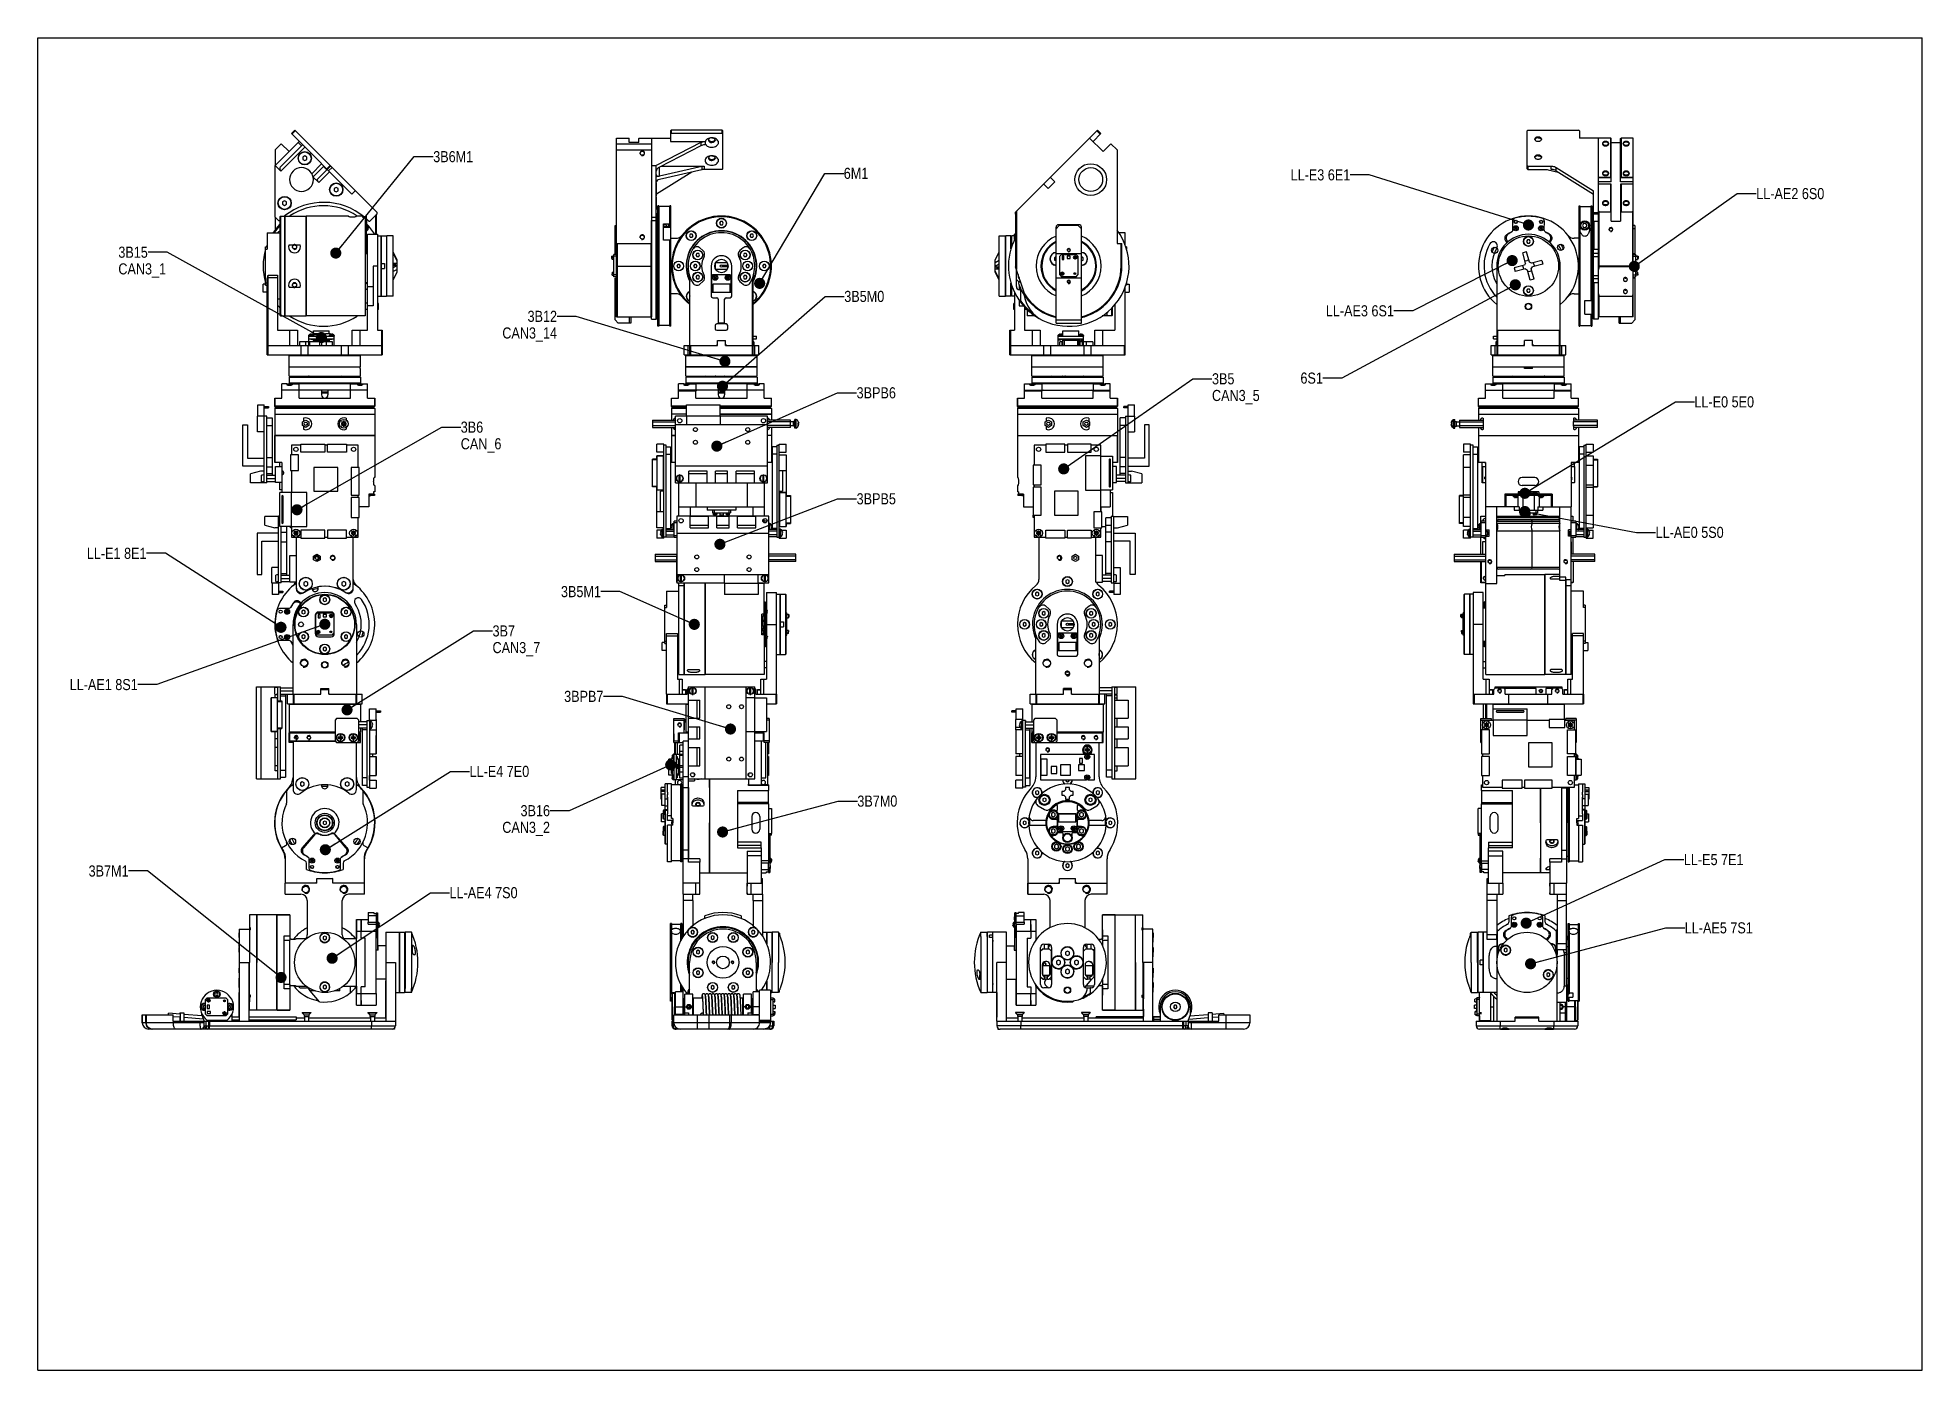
# Model space of a CAD drawing. Header units: millimetres. Extents: x 0 to 594, y 0 to 420.
import ezdxf

# ---------------------------------------------------------------- set-up
doc = ezdxf.new("R2010")
doc.units = ezdxf.units.MM
doc.header["$LTSCALE"] = 32.67
doc.layers.get('0').update_dxf_attribs({"linetype": 'CONTINUOUS'})
for name, color, linetype in [('APSF_BLANK_LAYER', 7, 'CONTINUOUS'), ('AXIS', 7, 'CONTINUOUS'), ('COSMETIC', 7, 'CONTINUOUS'), ('DCURVE', 7, 'CONTINUOUS'), ('NOTE', 7, 'CONTINUOUS')]:
    doc.layers.add(name, color=color, linetype=linetype)
doc.styles.get("Standard").update_dxf_attribs({"font": 'txt', "width": 0.85})
doc.styles.add('TEXTSTYLE_2', font='txt', dxfattribs={"width": 0.85})
doc.dimstyles.get("Standard").update_dxf_attribs({"dimtxt": 3.5, "dimasz": 3.5, "dimexe": 1.5, "dimexo": 1, "dimtad": 1, "dimtxsty": 'STANDARD', "dimcen": 0.09, "dimadec": 0, "dimazin": 0, "dimtol": 1, "dimtp": 0.01, "dimtm": 0.01, "dimtfac": 1, "dimtofl": 0, "dimtmove": 0, "dimatfit": 3, "dimfxl": 1, "dimtolj": 1, "dimarcsym": 0})

msp = doc.modelspace()

# ---------------------------------------------------------------- texts
at = {"layer": 'NOTE', "color": 2, "linetype": 'CONTINUOUS', "char_height": 3.5, "line_spacing_factor": 0.9, "style": 'TEXTSTYLE_2'}
for s, insert, width, attachment_point in [('3B6M1', (124.66, 384.26), 19.3375, 1), ('6M1', (254.06, 379), 11.1562, 1), ('LL-E3 6E1', (413.7, 378.52), 32.9109, 3), ('LL-AE2 6S0', (541.66, 372.62), 39.6047, 1), ('3B15\\PCAN3_1', (25.42, 354.14), 22.3125, 1), ('3B5M0', (254.22, 340.21), 21.5688, 1), ('3B12\\PCAN3_14', (163.69, 333.93), 26.775, 3), ('LL-AE3 6S1', (427.46, 335.67), 37.3734, 3), ('3BPB6', (258.11, 309.83), 20.4531, 1), ('3B5\\PCAN3_5', (370.12, 314.24), 24.5437, 1), ('6S1', (405.08, 314.46), 10.0406, 3), ('LL-E0 5E0', (522.17, 306.98), 35.1422, 1), ('3B6\\PCAN_6', (133.34, 299.01), 20.4531, 1), ('3BPB5', (258.11, 276.42), 20.4531, 1), ('LL-AE0 5S0', (509.94, 265.85), 39.6047, 1), ('LL-E1 8E1', (34.3, 259.24), 30.6797, 3), ('3B5M1', (177.53, 247.17), 19.3375, 3), ('3B7\\PCAN3_7', (143.36, 234.78), 24.5437, 1), ('LL-AE1 8S1', (31.54, 217.88), 35.1422, 3), ('3BPB7', (178.31, 214.15), 20.4531, 3), ('LL-E4 7E0', (136.12, 190.51), 35.5141, 1), ('3B7M0', (258.34, 181.14), 21.5688, 1), ('3B16\\PCAN3_2', (161.47, 178.13), 24.5437, 3), ('LL-E5 7E1', (518.85, 162.71), 32.9109, 1), ('3B7M1', (28.65, 159.12), 19.3375, 3), ('LL-AE4 7S0', (129.8, 152.28), 39.9766, 1), ('LL-AE5 7S1', (519.13, 141.2), 37.3734, 1)]:
    msp.add_mtext(s, dxfattribs=dict(at, insert=insert, width=width, attachment_point=attachment_point))

# ---------------------------------------------------------------- linework, layer by layer
at = {"color": 7, "linetype": 'CONTINUOUS'}
for p, q in [((0, 0), (0, 420)), ((0, 420), (594, 420)), ((594, 0), (594, 420)), ((74.82, 379.71), (82.43, 387.31)), ((76.77, 386.6), (74.82, 384.66)), ((83.49, 386.25), (76.42, 379.19)), ((79.24, 384.13), (76.77, 386.6)), ((79.95, 389.79), (81.01, 390.85)), ((99.04, 370.7), (79.95, 389.79)), ((80.13, 389.61), (81.19, 390.67)), ((107, 364.86), (81.01, 390.85)), ((82.09, 386.97), (83.15, 385.91)), ((182.46, 332.04), (182.46, 388.37)), ((182.46, 388.37), (186.34, 388.37)), ((182.46, 386.6), (193.46, 386.6)), ((186.46, 388.28), (186.34, 388.37)), ((186.46, 386.96), (186.46, 388.28)), ((189.46, 386.96), (186.46, 386.96)), ((189.46, 388.28), (189.59, 388.37)), ((189.46, 386.96), (189.46, 388.28)), ((189.59, 388.37), (199.46, 388.37)), ((193.46, 388.37), (193.46, 332.04)), ((209.06, 386.97), (194.96, 379.73)), ((199.46, 390.67), (199.71, 390.85)), ((199.46, 390.67), (199.46, 387.31)), ((199.71, 389.79), (199.46, 389.61)), ((199.46, 387.31), (210.43, 387.31)), ((199.71, 390.85), (199.71, 389.79)), ((215.71, 390.85), (199.71, 390.85)), ((215.71, 389.79), (199.71, 389.79)), ((209.06, 386.97), (209.06, 385.91)), ((210.53, 386.39), (210.53, 386.25)), ((215.71, 389.79), (215.71, 390.85)), ((215.71, 390.85), (215.96, 390.67)), ((215.96, 389.61), (215.71, 389.79)), ((215.96, 378.65), (215.96, 390.67)), ((308.05, 364.86), (334.03, 390.85)), ((335.8, 384.13), (331.56, 388.37)), ((335.09, 389.79), (332.62, 387.31)), ((333.86, 390.67), (334.92, 389.61)), ((334.03, 390.85), (335.09, 389.79)), ((335.8, 384.13), (338.28, 386.6)), ((338.28, 386.6), (340.22, 384.66)), ((469.66, 390.85), (469.41, 390.67)), ((469.41, 378.65), (469.41, 390.67)), ((469.66, 390.85), (485.66, 390.85)), ((485.91, 390.67), (485.66, 390.85)), ((485.91, 390.67), (485.91, 388.37)), ((495.79, 388.37), (485.91, 388.37)), ((491.91, 332.04), (491.91, 388.37)), ((495.79, 376.09), (495.79, 388.37)), ((495.91, 388.28), (495.79, 388.37)), ((495.91, 374.58), (495.91, 388.28)), ((495.91, 386.96), (498.91, 386.96)), ((498.91, 388.28), (499.04, 388.37)), ((498.91, 374.58), (498.91, 388.28)), ((499.04, 388.37), (499.04, 376.09)), ((502.91, 388.37), (499.04, 388.37)), ((502.91, 332.04), (502.91, 388.37)), ((74.82, 384.66), (74.82, 379.71)), ((76.62, 377.97), (84.19, 385.54)), ((84.19, 382.73), (83.57, 382.37)), ((83.57, 382.37), (83.57, 381.65)), ((83.57, 381.65), (84.19, 381.29)), ((84.82, 382.37), (84.19, 382.73)), ((84.19, 381.29), (84.82, 381.65)), ((84.82, 381.65), (84.82, 382.37)), ((86.4, 377.14), (89.5, 380.24)), ((182.46, 384.66), (193.46, 384.66)), ((209.06, 385.91), (195.96, 379.19)), ((340.22, 384.66), (340.22, 355.16)), ((74.82, 363.45), (74.82, 379.71)), ((76.62, 377.97), (74.85, 379.73)), ((88.58, 374.38), (86.77, 376.19)), ((87.04, 376.37), (90.2, 379.53)), ((92.33, 379.53), (88.11, 375.31)), ((88.58, 374.38), (91.97, 377.77)), ((90.12, 379.45), (91.18, 378.39)), ((92.15, 379.71), (91.09, 378.65)), ((91.71, 378.03), (92.77, 379.09)), ((193.46, 379.71), (194.96, 379.71)), ((194.96, 362.42), (194.96, 379.73)), ((206.15, 377.65), (195.01, 370.73)), ((209.34, 379.45), (195.96, 376.37)), ((195.96, 376.37), (195.96, 379.19)), ((209.34, 378.39), (195.96, 375.31)), ((196.64, 379.53), (210.11, 379.53)), ((209.34, 379.45), (209.34, 378.39)), ((210.11, 379.53), (210.11, 378.47)), ((215.71, 378.47), (210.11, 378.47)), ((215.71, 378.47), (215.96, 378.65)), ((318.48, 372.46), (320.6, 374.58)), ((319.27, 376.09), (319.27, 375.91)), ((320.6, 374.58), (319.27, 375.91)), ((469.41, 379.71), (469.66, 379.53)), ((469.66, 378.47), (469.41, 378.65)), ((469.66, 379.53), (469.66, 378.47)), ((469.66, 379.53), (476.97, 379.53)), ((469.66, 378.47), (475.27, 378.47)), ((476.04, 378.39), (479.23, 377.65)), ((476.97, 378.47), (476.97, 379.53)), ((478.62, 378.03), (478.62, 379.09)), ((478.62, 379.09), (490.41, 371.76)), ((478.62, 378.03), (490.41, 370.7)), ((491.91, 376.09), (495.79, 376.09)), ((491.91, 375.91), (495.91, 375.91)), ((495.91, 374.58), (491.91, 374.58)), ((495.79, 376.09), (495.91, 375.91)), ((498.91, 375.91), (499.04, 376.09)), ((498.91, 375.91), (502.91, 375.91)), ((502.91, 374.58), (498.91, 374.58)), ((499.04, 376.09), (502.91, 376.09)), ((77.83, 368.59), (77.2, 368.23)), ((78.45, 368.23), (77.83, 368.59)), ((94.09, 372.83), (93.47, 372.47)), ((93.47, 372.47), (93.47, 371.75)), ((93.47, 371.75), (94.09, 371.39)), ((94.72, 372.47), (94.09, 372.83)), ((94.09, 371.39), (94.72, 371.75)), ((94.72, 371.75), (94.72, 372.47)), ((99.04, 370.7), (100.1, 371.76)), ((194.96, 374.11), (195.01, 374.11)), ((194.96, 370.11), (195.01, 370.11)), ((194.96, 369.87), (195.01, 369.87)), ((195.01, 370.11), (195.01, 374.11)), ((195.01, 365.87), (195.01, 369.87)), ((317.15, 373.79), (316.98, 373.79)), ((318.48, 372.46), (317.15, 373.79)), ((490.36, 370.11), (490.36, 370.73)), ((490.41, 370.11), (490.36, 370.11)), ((490.36, 365.87), (490.36, 369.87)), ((490.41, 369.87), (490.36, 369.87)), ((490.41, 362.21), (490.41, 371.76)), ((495.91, 373.79), (491.91, 373.79)), ((495.79, 365.04), (495.79, 373.79)), ((495.91, 362.21), (495.91, 373.79)), ((498.91, 373.79), (498.91, 362.21)), ((502.91, 373.79), (498.91, 373.79)), ((499.04, 373.79), (499.04, 365.04)), ((74.82, 363.45), (74.82, 359.33)), ((75.85, 362.42), (74.82, 363.45)), ((75.85, 362.42), (76.2, 362.42)), ((76.28, 363.54), (76.53, 363.79)), ((76.28, 363.54), (76.28, 332.54)), ((76.53, 363.79), (76.53, 332.29)), ((76.53, 363.79), (77.93, 363.79)), ((77.2, 368.23), (77.2, 367.51)), ((77.2, 367.51), (77.83, 367.14)), ((77.83, 367.14), (78.45, 367.51)), ((78.45, 367.51), (78.45, 368.23)), ((102.42, 363.79), (102.42, 363.45)), ((102.42, 363.45), (103.17, 363.45)), ((103.17, 363.45), (103.17, 332.29)), ((103.17, 363.09), (103.57, 363.09)), ((103.17, 363.09), (103.57, 363.09)), ((103.57, 363.09), (103.57, 363.09)), ((103.57, 362.42), (103.67, 362.39)), ((103.67, 362.39), (103.67, 361.49)), ((107, 364.51), (104.7, 362.21)), ((106.57, 358.04), (106.57, 364.08)), ((106.82, 358.04), (106.82, 364.33)), ((107, 364.51), (107, 364.86)), ((193.46, 363.45), (194.96, 363.45)), ((193.46, 362.42), (194.96, 362.42)), ((193.51, 331.29), (193.51, 362.42)), ((194.89, 331.29), (194.89, 362.42)), ((194.96, 365.87), (195.01, 365.87)), ((195.01, 364.66), (194.96, 364.71)), ((195.01, 364.66), (195.01, 331.41)), ((195.51, 329.04), (195.51, 367.04)), ((195.76, 367.04), (195.51, 367.04)), ((195.76, 367.04), (195.76, 329.04)), ((199.26, 366.79), (195.76, 366.79)), ((199.26, 360.29), (199.26, 367.04)), ((199.51, 367.04), (199.26, 367.04)), ((199.51, 329.04), (199.51, 367.04)), ((308.05, 364.86), (308.05, 364.51)), ((308.05, 364.51), (308.22, 364.33)), ((308.22, 365.04), (308.22, 348.04)), ((308.47, 365.29), (308.47, 348.04)), ((465.55, 363.09), (465.56, 363.09)), ((466.61, 363.45), (466.61, 363.35)), ((473.11, 363.35), (473.11, 363.45)), ((474.13, 363.11), (474.13, 363.1)), ((485.86, 329.04), (485.86, 367.04)), ((485.86, 367.04), (486.11, 367.04)), ((486.11, 367.04), (486.11, 329.04)), ((486.11, 366.79), (489.61, 366.79)), ((489.61, 337.13), (489.61, 367.04)), ((489.61, 367.04), (489.86, 367.04)), ((489.86, 367.04), (489.86, 337.24)), ((490.41, 365.87), (490.36, 365.87)), ((490.36, 364.66), (490.41, 364.71)), ((490.36, 331.41), (490.36, 364.66)), ((490.41, 364.86), (491.91, 364.86)), ((490.41, 364.51), (491.91, 364.51)), ((491.91, 365.29), (492.16, 365.04)), ((492.16, 348.04), (492.16, 365.04)), ((495.79, 365.04), (492.16, 365.04)), ((495.91, 364.86), (495.79, 365.04)), ((499.04, 365.04), (498.91, 364.86)), ((502.66, 365.04), (499.04, 365.04)), ((502.66, 365.04), (502.91, 365.29)), ((502.66, 365.04), (502.66, 348.04)), ((72.34, 358.54), (72.34, 353.35)), ((72.34, 358.54), (76.28, 358.54)), ((77.96, 362.29), (77.93, 362.29)), ((77.96, 360.79), (77.93, 360.79)), ((77.96, 358.33), (77.93, 358.33)), ((77.96, 356.83), (77.93, 356.83)), ((103.17, 362.14), (103.57, 362.14)), ((103.17, 358.59), (103.57, 358.59)), ((103.17, 358.17), (103.57, 358.17)), ((103.17, 358.17), (103.57, 358.17)), ((103.17, 358.16), (103.57, 358.16)), ((103.17, 358.16), (103.57, 358.16)), ((103.67, 361.49), (103.57, 361.46)), ((103.79, 360.74), (103.57, 360.74)), ((103.79, 359.14), (103.57, 359.14)), ((103.57, 358.16), (103.57, 358.17)), ((103.79, 360.74), (103.79, 359.14)), ((103.97, 327.79), (103.97, 358.04)), ((103.97, 358.04), (107.12, 358.04)), ((104.12, 360.37), (104.12, 360.38)), ((104.12, 360.05), (104.22, 360.06)), ((104.22, 359.82), (104.12, 359.83)), ((104.12, 359.5), (104.12, 359.5)), ((104.35, 362.21), (104.31, 362.25)), ((104.35, 362.21), (104.7, 362.21)), ((107.12, 358.04), (107.12, 327.79)), ((108.27, 356.41), (108.12, 356.41)), ((108.27, 357.54), (108.27, 338.54)), ((108.27, 357.54), (109.9, 357.54)), ((109.9, 357.54), (109.9, 338.54)), ((110.02, 357.41), (109.9, 357.54)), ((181.96, 351.91), (181.96, 360.79)), ((181.96, 360.79), (182.46, 360.79)), ((181.96, 359.79), (182.46, 359.79)), ((195.51, 356.79), (195.01, 356.79)), ((197.26, 356.17), (197.26, 361.29)), ((197.26, 361.29), (199.51, 361.29)), ((197.26, 360.29), (199.51, 360.29)), ((199.26, 360.99), (198.84, 360.99)), ((199.26, 360.59), (198.84, 360.59)), ((199.26, 361.72), (199.51, 361.72)), ((199.51, 356.79), (201.14, 356.79)), ((205.68, 358.08), (205.39, 357.58)), ((205.39, 357.58), (205.68, 357.08)), ((206.26, 358.08), (205.68, 358.08)), ((205.68, 357.08), (206.26, 357.08)), ((206.55, 357.58), (206.26, 358.08)), ((206.26, 357.08), (206.55, 357.58)), ((215.23, 362.04), (214.94, 361.54)), ((214.94, 361.54), (215.23, 361.04)), ((215.8, 362.04), (215.23, 362.04)), ((215.23, 361.04), (215.8, 361.04)), ((216.09, 361.54), (215.8, 362.04)), ((215.8, 361.04), (216.09, 361.54)), ((224.77, 358.08), (224.48, 357.58)), ((224.48, 357.58), (224.77, 357.08)), ((225.35, 358.08), (224.77, 358.08)), ((224.77, 357.08), (225.35, 357.08)), ((225.64, 357.58), (225.35, 358.08)), ((225.35, 357.08), (225.64, 357.58)), ((305.02, 357.41), (305.15, 357.54)), ((305.15, 338.54), (305.15, 357.54)), ((306.77, 357.54), (305.15, 357.54)), ((306.77, 353.45), (306.77, 357.54)), ((306.92, 356.41), (306.77, 356.41)), ((307.92, 356.38), (307.92, 358.04)), ((308.22, 358.04), (307.92, 358.04)), ((321.97, 360.79), (320.97, 359.79)), ((320.97, 330.04), (320.97, 360.29)), ((328.22, 361.04), (321.72, 361.04)), ((327.97, 360.79), (321.97, 360.79)), ((328.97, 359.79), (327.97, 360.79)), ((328.97, 330.04), (328.97, 360.29)), ((342.71, 358.54), (340.76, 358.54)), ((342.71, 354.78), (342.71, 358.54)), ((463.59, 358.16), (463.58, 358.17)), ((464.31, 358.59), (464.32, 358.58)), ((464.86, 362.14), (464.86, 362.14)), ((465.63, 360), (465.43, 360.05)), ((465.63, 359.88), (465.43, 359.83)), ((465.63, 360), (465.63, 359.88)), ((465.8, 360), (465.63, 360)), ((465.63, 359.88), (465.8, 359.88)), ((465.8, 360), (465.75, 360.06)), ((465.8, 359.88), (465.75, 359.82)), ((465.8, 360.18), (465.76, 360.37)), ((465.8, 359.7), (465.76, 359.5)), ((465.8, 360.18), (465.8, 360)), ((465.92, 360.18), (465.8, 360.18)), ((465.8, 359.88), (465.8, 359.7)), ((465.8, 359.7), (465.92, 359.7)), ((465.92, 360.18), (465.97, 360.37)), ((465.92, 360), (465.92, 360.18)), ((465.92, 360), (465.98, 360.06)), ((466.1, 360), (465.92, 360)), ((465.92, 359.7), (465.92, 359.88)), ((465.92, 359.88), (465.98, 359.82)), ((465.92, 359.88), (466.1, 359.88)), ((465.92, 359.7), (465.97, 359.5)), ((466.1, 360), (466.3, 360.05)), ((466.1, 359.88), (466.1, 360)), ((466.1, 359.88), (466.3, 359.83)), ((473.63, 360), (473.43, 360.05)), ((473.63, 359.88), (473.43, 359.83)), ((473.63, 360), (473.63, 359.88)), ((473.8, 360), (473.63, 360)), ((473.63, 359.88), (473.8, 359.88)), ((473.8, 360), (473.75, 360.06)), ((473.8, 359.88), (473.75, 359.82)), ((473.8, 360.18), (473.76, 360.37)), ((473.8, 359.7), (473.76, 359.5)), ((473.8, 360.18), (473.8, 360)), ((473.92, 360.18), (473.8, 360.18)), ((473.8, 359.88), (473.8, 359.7)), ((473.8, 359.7), (473.92, 359.7)), ((473.92, 360.18), (473.97, 360.37)), ((473.92, 360), (473.92, 360.18)), ((473.92, 360), (473.98, 360.06)), ((474.1, 360), (473.92, 360)), ((473.92, 359.7), (473.92, 359.88)), ((473.92, 359.88), (473.98, 359.82)), ((473.92, 359.88), (474.1, 359.88)), ((473.92, 359.7), (473.97, 359.5)), ((474.1, 360), (474.3, 360.05)), ((474.1, 359.88), (474.1, 360)), ((474.1, 359.88), (474.3, 359.83)), ((474.86, 359.48), (474.86, 359.48)), ((475.39, 358.59), (475.4, 358.6)), ((476.16, 358.17), (476.16, 358.16)), ((485.86, 356.79), (484.23, 356.79)), ((487.25, 361.41), (486.89, 360.79)), ((486.89, 360.79), (487.25, 360.16)), ((487.98, 361.41), (487.25, 361.41)), ((487.25, 360.16), (487.98, 360.16)), ((488.34, 360.79), (487.98, 361.41)), ((487.98, 360.16), (488.34, 360.79)), ((489.86, 356.79), (490.36, 356.79)), ((490.41, 362.21), (491.91, 362.21)), ((490.49, 362.21), (490.49, 353.36)), ((491.86, 362.21), (491.86, 331.29)), ((495.91, 362.21), (498.91, 362.21)), ((503.41, 360.79), (502.91, 360.79)), ((503.41, 359.79), (502.91, 359.79)), ((503.41, 360.79), (503.41, 351.91)), ((71.84, 341.98), (71.84, 354.09)), ((71.84, 354.09), (72.34, 354.09)), ((71.84, 353.35), (72.34, 353.35)), ((103.17, 351.94), (103.77, 351.94)), ((103.77, 352.44), (103.57, 352.24)), ((103.77, 353.29), (103.77, 351.94)), ((103.97, 353.29), (103.77, 353.29)), ((108.27, 355.16), (108.12, 355.16)), ((108.27, 354.54), (108.12, 354.54)), ((108.22, 352.54), (108.12, 352.54)), ((108.22, 351.29), (108.12, 351.29)), ((108.22, 352.66), (108.22, 351.16)), ((108.27, 352.66), (108.22, 352.66)), ((108.27, 351.16), (108.22, 351.16)), ((113.27, 349.89), (112.02, 352.55)), ((113.27, 349.57), (112.02, 352.22)), ((180.96, 350.41), (180.96, 351.16)), ((181.1, 351.16), (180.96, 351.16)), ((181.09, 351.16), (181.64, 351.21)), ((181.09, 351.16), (181.09, 350.78)), ((181.09, 350.78), (181.31, 350.78)), ((181.09, 350.25), (181.09, 350.63)), ((181.31, 350.63), (181.09, 350.63)), ((181.31, 350.78), (181.31, 350.63)), ((181.64, 344.67), (181.64, 351.66)), ((182.46, 351.66), (181.64, 351.66)), ((182.46, 351.11), (181.64, 351.11)), ((181.96, 351.91), (182.46, 351.91)), ((182.46, 355.16), (193.46, 355.16)), ((182.71, 332.04), (182.71, 355.16)), ((193.21, 355.16), (193.21, 332.04)), ((199.26, 356.17), (197.26, 356.17)), ((199.26, 329.04), (199.26, 356.17)), ((199.51, 353.36), (199.26, 353.36)), ((201.26, 354.79), (201.26, 354.72)), ((207.75, 352.02), (207.46, 351.52)), ((207.46, 351.52), (207.75, 351.02)), ((208.33, 352.02), (207.75, 352.02)), ((207.75, 351.02), (208.33, 351.02)), ((208.61, 351.52), (208.33, 352.02)), ((208.33, 351.02), (208.61, 351.52)), ((209.69, 352.93), (208.72, 353.74)), ((222.31, 353.74), (221.34, 352.93)), ((222.7, 352.02), (222.41, 351.52)), ((222.41, 351.52), (222.7, 351.02)), ((223.28, 352.02), (222.7, 352.02)), ((222.7, 351.02), (223.28, 351.02)), ((223.57, 351.52), (223.28, 352.02)), ((223.28, 351.02), (223.57, 351.52)), ((229.76, 354.79), (229.76, 354.72)), ((301.77, 349.89), (303.02, 352.55)), ((306.92, 355.16), (306.77, 355.16)), ((306.77, 354.54), (306.92, 354.54)), ((320.97, 350.95), (320.45, 350.65)), ((320.45, 350.65), (320.45, 349.93)), ((328.97, 351.91), (320.97, 351.91)), ((322.67, 351.66), (322.12, 351.11)), ((322.12, 345.22), (322.12, 351.11)), ((322.67, 351.66), (327.28, 351.66)), ((322.87, 351.16), (322.87, 350.11)), ((323.47, 351.16), (322.87, 351.16)), ((323.47, 350.11), (323.47, 351.16)), ((324.47, 351.16), (324.47, 350.41)), ((325.47, 351.16), (324.47, 351.16)), ((325.47, 350.41), (325.47, 351.16)), ((326.54, 350.78), (327.47, 350.78)), ((326.54, 350.63), (327.47, 350.63)), ((327.83, 351.11), (327.28, 351.66)), ((327.83, 351.11), (327.83, 345.22)), ((329.5, 350.65), (328.97, 350.95)), ((329.5, 349.93), (329.5, 350.65)), ((340.22, 355.16), (341.72, 355.16)), ((341.47, 348.04), (341.47, 355.16)), ((341.72, 348.04), (341.72, 355.16)), ((343.21, 354.09), (342.96, 354.09)), ((343.21, 354.09), (343.21, 353.38)), ((455.61, 354.79), (455.61, 354.72)), ((463.19, 355.45), (462.72, 355.97)), ((469.3, 352.55), (468.1, 352.22)), ((468.96, 348.98), (468.1, 352.22)), ((469.58, 356.29), (469.29, 355.79)), ((469.29, 355.79), (469.58, 355.29)), ((470.17, 349.3), (469.3, 352.55)), ((470.15, 356.29), (469.58, 356.29)), ((469.58, 355.29), (470.15, 355.29)), ((470.44, 355.79), (470.15, 356.29)), ((470.15, 355.29), (470.44, 355.79)), ((477.01, 355.97), (476.54, 355.45)), ((490.36, 353.23), (490.49, 353.36)), ((490.36, 352.04), (491.86, 352.04)), ((490.36, 351.04), (491.86, 351.04)), ((490.49, 353.36), (491.86, 353.36)), ((503.41, 351.91), (502.91, 351.91)), ((502.91, 351.66), (503.74, 351.66)), ((502.91, 351.11), (503.74, 351.11)), ((503.74, 344.67), (503.74, 351.66)), ((504.28, 351.16), (503.74, 351.21)), ((503.74, 351.16), (504.41, 351.16)), ((504.24, 351.16), (504.24, 350.11)), ((504.41, 351.16), (504.41, 350.41)), ((72.59, 323.04), (72.59, 345.15)), ((72.59, 345.15), (75.59, 345.15)), ((75.59, 345.15), (75.59, 327.79)), ((77.96, 348.79), (77.93, 348.79)), ((77.96, 347.29), (77.93, 347.29)), ((105.72, 348.04), (105.72, 335.49)), ((107.12, 348.04), (105.72, 348.04)), ((108.22, 344.79), (108.12, 344.79)), ((108.22, 344.91), (108.22, 343.41)), ((108.27, 344.91), (108.22, 344.91)), ((108.27, 348.79), (109.27, 348.79)), ((108.27, 347.29), (109.27, 347.29)), ((109.27, 348.79), (109.27, 347.29)), ((112.02, 348.98), (113.27, 348.98)), ((112.02, 348.54), (112.67, 348.54)), ((112.02, 348.35), (113.27, 348.35)), ((113.27, 348.19), (112.02, 347.48)), ((113.27, 346.98), (112.02, 346.27)), ((112.02, 343.53), (113.27, 346.19)), ((112.67, 348.98), (112.67, 348.35)), ((113.27, 346.77), (112.9, 346.77)), ((113.27, 349.72), (113.26, 349.75)), ((113.27, 349.75), (113.26, 349.75)), ((113.27, 347.6), (113.26, 347.58)), ((113.27, 347.57), (113.26, 347.58)), ((113.27, 347.58), (113.26, 347.58)), ((113.27, 346.19), (113.27, 349.89)), ((181.09, 350.41), (180.96, 350.41)), ((181.09, 350.25), (181.64, 350.21)), ((181.09, 346.08), (181.64, 346.13)), ((181.09, 346.08), (181.09, 345.7)), ((181.09, 345.7), (181.31, 345.7)), ((181.09, 345.17), (181.09, 345.55)), ((181.31, 345.55), (181.09, 345.55)), ((181.09, 345.17), (181.64, 345.13)), ((181.14, 350.11), (181.14, 350.25)), ((181.64, 350.11), (181.14, 350.11)), ((181.31, 345.7), (181.31, 345.55)), ((182.46, 345.22), (181.64, 345.22)), ((182.46, 344.67), (181.64, 344.67)), ((182.46, 348.04), (193.46, 348.04)), ((195.51, 349.04), (195.01, 349.04)), ((195.51, 347.04), (195.01, 347.04)), ((201.73, 348.54), (201.44, 348.04)), ((201.44, 348.04), (201.73, 347.54)), ((202.3, 348.54), (201.73, 348.54)), ((201.73, 347.54), (202.3, 347.54)), ((202.59, 348.04), (202.3, 348.54)), ((202.3, 347.54), (202.59, 348.04)), ((206.98, 348.54), (206.69, 348.04)), ((206.69, 348.04), (206.98, 347.54)), ((207.55, 348.54), (206.98, 348.54)), ((206.98, 347.54), (207.55, 347.54)), ((207.75, 345.05), (207.46, 344.55)), ((207.46, 344.55), (207.75, 344.05)), ((207.84, 348.04), (207.55, 348.54)), ((207.55, 347.54), (207.84, 348.04)), ((208.33, 345.05), (207.75, 345.05)), ((208.61, 344.55), (208.33, 345.05)), ((208.33, 344.05), (208.61, 344.55)), ((212.26, 348.04), (212.26, 338.54)), ((212.51, 345.08), (212.81, 345.38)), ((212.51, 339.84), (212.51, 345.08)), ((212.81, 345.38), (218.2, 345.38)), ((213.49, 344.58), (213.44, 344.77)), ((213.49, 344.58), (213.49, 344.4)), ((213.61, 344.58), (213.49, 344.58)), ((213.51, 348.72), (213.51, 347.36)), ((213.61, 344.58), (213.66, 344.77)), ((213.61, 344.4), (213.61, 344.58)), ((217.26, 349.04), (213.76, 349.04)), ((213.76, 347.04), (217.26, 347.04)), ((215.96, 347.74), (215.96, 348.34)), ((215.96, 348.34), (217.47, 348.34)), ((217.47, 347.74), (215.96, 347.74)), ((217.11, 347.74), (217.11, 348.34)), ((217.11, 348.19), (217.62, 348.19)), ((217.64, 348.04), (217.11, 348.04)), ((217.62, 347.89), (217.11, 347.89)), ((217.42, 344.58), (217.37, 344.77)), ((217.42, 344.58), (217.42, 344.4)), ((217.54, 344.58), (217.42, 344.58)), ((217.47, 348.34), (217.47, 348.19)), ((217.47, 347.74), (217.47, 347.89)), ((217.51, 348.34), (217.51, 348.72)), ((217.51, 348.19), (217.51, 348.19)), ((217.51, 347.88), (217.51, 347.89)), ((217.51, 347.36), (217.51, 347.73)), ((217.54, 344.58), (217.59, 344.77)), ((217.54, 344.4), (217.54, 344.58)), ((218.2, 345.38), (218.5, 345.08)), ((218.5, 345.08), (218.5, 339.84)), ((218.76, 338.54), (218.76, 348.04)), ((222.7, 345.05), (222.41, 344.55)), ((222.41, 344.55), (222.7, 344.05)), ((223.28, 345.05), (222.7, 345.05)), ((223.48, 348.54), (223.19, 348.04)), ((223.19, 348.04), (223.48, 347.54)), ((223.57, 344.55), (223.28, 345.05)), ((223.28, 344.05), (223.57, 344.55)), ((224.05, 348.54), (223.48, 348.54)), ((223.48, 347.54), (224.05, 347.54)), ((224.34, 348.04), (224.05, 348.54)), ((224.05, 347.54), (224.34, 348.04)), ((228.73, 348.54), (228.44, 348.04)), ((228.44, 348.04), (228.73, 347.54)), ((229.3, 348.54), (228.73, 348.54)), ((228.73, 347.54), (229.3, 347.54)), ((229.59, 348.04), (229.3, 348.54)), ((229.3, 347.54), (229.59, 348.04)), ((301.77, 346.19), (301.77, 349.89)), ((303.02, 349.81), (301.77, 349.09)), ((301.77, 349.3), (302.14, 349.3)), ((303.02, 348.6), (301.77, 347.89)), ((301.77, 348.51), (301.78, 348.5)), ((301.77, 348.47), (301.78, 348.5)), ((301.77, 348.5), (301.78, 348.5)), ((301.77, 347.73), (303.02, 347.73)), ((301.77, 347.1), (303.02, 347.1)), ((303.02, 343.85), (301.77, 346.51)), ((301.77, 346.35), (301.78, 346.33)), ((301.77, 346.33), (301.78, 346.33)), ((303.02, 343.53), (301.77, 346.19)), ((302.37, 347.1), (302.37, 347.73)), ((302.37, 347.54), (303.02, 347.54)), ((308.47, 348.04), (308.22, 348.04)), ((311.29, 338.38), (308.23, 347.81)), ((308.47, 341.54), (308.47, 347.04)), ((308.52, 343.79), (308.52, 346.89)), ((309.02, 345.35), (309.02, 344.79)), ((320.45, 349.93), (320.97, 349.63)), ((322.12, 345.22), (322.67, 344.67)), ((322.48, 345.7), (323.41, 345.7)), ((322.48, 345.55), (323.41, 345.55)), ((327.28, 344.67), (322.67, 344.67)), ((322.87, 350.11), (323.47, 350.11)), ((324.47, 350.41), (325.47, 350.41)), ((327.28, 344.67), (327.83, 345.22)), ((328.97, 349.63), (329.5, 349.93)), ((341.47, 348.04), (341.72, 348.04)), ((459.86, 348.04), (459.86, 320.04)), ((468.6, 348.35), (465.36, 347.48)), ((465.36, 347.48), (465.68, 346.27)), ((468.92, 347.14), (465.68, 346.27)), ((468.01, 348.19), (468.17, 347.6)), ((468.17, 347.6), (468.16, 347.58)), ((468.16, 347.58), (468.18, 347.57)), ((468.18, 347.57), (468.34, 346.98)), ((468.96, 348.98), (468.6, 348.35)), ((469.39, 349.72), (468.81, 349.57)), ((468.92, 347.14), (469.56, 346.77)), ((469.41, 349.75), (469.39, 349.72)), ((469.43, 349.73), (469.41, 349.75)), ((470.01, 349.89), (469.43, 349.73)), ((470.43, 343.53), (469.56, 346.77)), ((470.3, 346.34), (469.71, 346.19)), ((470.81, 348.94), (470.17, 349.3)), ((470.3, 346.34), (470.32, 346.33)), ((470.32, 346.33), (470.33, 346.35)), ((470.92, 346.51), (470.33, 346.35)), ((470.76, 347.1), (471.13, 347.73)), ((471.63, 343.85), (470.76, 347.1)), ((474.05, 349.81), (470.81, 348.94)), ((474.37, 348.6), (471.13, 347.73)), ((471.39, 349.09), (471.55, 348.51)), ((471.57, 348.5), (471.55, 348.51)), ((471.56, 348.47), (471.57, 348.5)), ((471.56, 348.47), (471.72, 347.89)), ((474.05, 349.81), (474.37, 348.6)), ((479.86, 320.04), (479.86, 348.04)), ((490.36, 345.04), (491.86, 345.04)), ((502.91, 348.04), (491.91, 348.04)), ((492.16, 347.81), (492.16, 348.04)), ((502.66, 347.81), (492.16, 347.81)), ((502.66, 348.04), (502.66, 347.81)), ((502.91, 345.22), (503.74, 345.22)), ((502.91, 344.67), (503.74, 344.67)), ((503.74, 350.11), (504.24, 350.11)), ((504.29, 346.08), (503.74, 346.13)), ((504.29, 345.17), (503.74, 345.13)), ((504.06, 345.55), (504.06, 345.7)), ((504.06, 345.7), (504.29, 345.7)), ((504.29, 345.55), (504.06, 345.55)), ((504.24, 350.41), (504.41, 350.41)), ((504.29, 350.25), (504.24, 350.25)), ((504.29, 350.41), (504.29, 350.25)), ((504.29, 345.7), (504.29, 346.08)), ((504.29, 345.55), (504.29, 345.17)), ((71.04, 339.75), (71.04, 342.29)), ((71.84, 342.29), (71.04, 342.29)), ((72.34, 339.75), (71.04, 339.75)), ((71.84, 342.72), (72.34, 342.72)), ((71.84, 341.98), (72.34, 341.98)), ((72.34, 323.04), (72.34, 344.14)), ((72.46, 344.47), (75.59, 344.47)), ((77.96, 339.24), (77.93, 339.24)), ((103.97, 341.61), (105.72, 341.61)), ((108.22, 343.54), (108.12, 343.54)), ((108.27, 341.54), (108.12, 341.54)), ((108.27, 340.91), (108.12, 340.91)), ((108.27, 339.66), (108.12, 339.66)), ((108.27, 343.41), (108.22, 343.41)), ((110.02, 338.66), (109.9, 338.54)), ((181.96, 331.04), (181.96, 344.16)), ((181.96, 344.16), (182.46, 344.16)), ((195.51, 339.29), (195.01, 339.29)), ((201.14, 339.29), (199.51, 339.29)), ((201.26, 341.29), (201.26, 341.36)), ((205.51, 338.71), (205.39, 338.49)), ((205.51, 320.04), (205.51, 344.47)), ((207.75, 344.05), (208.33, 344.05)), ((208.72, 342.33), (209.69, 343.15)), ((212.61, 339.74), (212.51, 339.84)), ((218.4, 339.74), (212.61, 339.74)), ((212.83, 342.29), (212.83, 339.75)), ((218.3, 342.29), (212.83, 342.29)), ((212.83, 339.75), (218.3, 339.75)), ((213.31, 344.4), (213.12, 344.45)), ((213.31, 344.28), (213.12, 344.23)), ((213.31, 344.4), (213.31, 344.28)), ((213.49, 344.4), (213.31, 344.4)), ((213.31, 344.28), (213.49, 344.28)), ((213.49, 344.4), (213.43, 344.46)), ((213.49, 344.28), (213.43, 344.22)), ((213.49, 344.1), (213.44, 343.9)), ((213.49, 344.28), (213.49, 344.1)), ((213.49, 344.1), (213.61, 344.1)), ((213.61, 344.4), (213.67, 344.46)), ((213.79, 344.4), (213.61, 344.4)), ((213.61, 344.1), (213.61, 344.28)), ((213.61, 344.28), (213.67, 344.22)), ((213.61, 344.28), (213.79, 344.28)), ((213.61, 344.1), (213.66, 343.9)), ((213.79, 344.4), (213.99, 344.45)), ((213.79, 344.28), (213.79, 344.4)), ((213.79, 344.28), (213.99, 344.23)), ((217.24, 344.4), (217.04, 344.45)), ((217.24, 344.28), (217.04, 344.23)), ((217.24, 344.4), (217.24, 344.28)), ((217.42, 344.4), (217.24, 344.4)), ((217.24, 344.28), (217.42, 344.28)), ((217.42, 344.4), (217.36, 344.46)), ((217.42, 344.28), (217.36, 344.22)), ((217.42, 344.1), (217.37, 343.9)), ((217.42, 344.28), (217.42, 344.1)), ((217.42, 344.1), (217.54, 344.1)), ((217.54, 344.4), (217.59, 344.46)), ((217.71, 344.4), (217.54, 344.4)), ((217.54, 344.1), (217.54, 344.28)), ((217.54, 344.28), (217.59, 344.22)), ((217.54, 344.28), (217.71, 344.28)), ((217.54, 344.1), (217.59, 343.9)), ((217.71, 344.4), (217.91, 344.45)), ((217.71, 344.28), (217.71, 344.4)), ((217.71, 344.28), (217.91, 344.23)), ((218.3, 339.75), (218.3, 342.29)), ((218.5, 339.84), (218.4, 339.74)), ((221.34, 343.15), (222.31, 342.33)), ((222.7, 344.05), (223.28, 344.05)), ((225.26, 320.04), (225.26, 344.14)), ((225.39, 344.47), (225.51, 344.47)), ((225.51, 320.04), (225.51, 344.47)), ((225.64, 338.49), (225.51, 338.71)), ((229.76, 341.29), (229.76, 341.36)), ((305.02, 338.66), (305.15, 338.54)), ((306.77, 338.54), (306.77, 342.65)), ((306.77, 341.54), (306.92, 341.54)), ((306.92, 340.91), (306.77, 340.91)), ((306.92, 339.66), (306.77, 339.66)), ((307.92, 339.68), (307.92, 327.79)), ((308.52, 343.79), (309.27, 343.04)), ((309.63, 343.47), (309.09, 342.72)), ((309.27, 343.04), (309.32, 343.04)), ((309.32, 344.4), (309.32, 344.08)), ((309.32, 342.15), (309.32, 340.56)), ((309.55, 341.61), (309.32, 341.61)), ((310.01, 340.54), (309.47, 340.54)), ((309.72, 340.54), (309.72, 337.13)), ((328.97, 344.16), (320.97, 344.16)), ((324.58, 343.05), (324.97, 342.82)), ((324.97, 342.82), (325.37, 343.05)), ((342.71, 323.04), (342.71, 341.32)), ((342.71, 339.75), (344.01, 339.75)), ((343.21, 341.98), (342.94, 341.98)), ((343.21, 342.72), (343.21, 341.98)), ((343.21, 342.29), (344.01, 342.29)), ((344.01, 342.29), (344.01, 339.75)), ((455.61, 341.34), (455.61, 341.29)), ((469.58, 340.79), (469.29, 340.29)), ((469.29, 340.29), (469.58, 339.79)), ((470.15, 340.79), (469.58, 340.79)), ((469.58, 339.79), (470.15, 339.79)), ((470.44, 340.29), (470.15, 340.79)), ((470.15, 339.79), (470.44, 340.29)), ((471.63, 343.85), (470.43, 343.53)), ((484.23, 339.29), (485.86, 339.29)), ((489.86, 339.29), (490.36, 339.29)), ((491.86, 344.04), (490.36, 344.04)), ((490.49, 342.72), (490.36, 342.85)), ((490.49, 342.72), (490.49, 331.29)), ((491.86, 342.72), (490.49, 342.72)), ((503.41, 344.16), (502.91, 344.16)), ((503.41, 344.16), (503.41, 331.04)), ((76.28, 337.54), (75.59, 337.54)), ((77.96, 337.74), (77.93, 337.74)), ((77.96, 335.29), (77.93, 335.29)), ((77.96, 333.79), (77.93, 333.79)), ((103.97, 336.29), (103.17, 336.29)), ((103.97, 334.29), (103.17, 334.29)), ((105.72, 335.49), (103.97, 335.49)), ((107.37, 336.2), (107.12, 336.27)), ((107.37, 334.37), (107.12, 334.31)), ((107.37, 334.37), (107.37, 336.2)), ((108.27, 338.54), (109.9, 338.54)), ((205.39, 338.49), (205.51, 338.28)), ((212.76, 338.04), (214.01, 338.04)), ((214.51, 337.54), (214.51, 330.04)), ((216.51, 330.04), (216.51, 337.54)), ((217.01, 338.04), (218.26, 338.04)), ((225.51, 338.28), (225.64, 338.49)), ((306.77, 338.54), (305.15, 338.54)), ((307.92, 336.27), (307.67, 336.2)), ((307.67, 334.37), (307.67, 336.2)), ((307.92, 334.31), (307.67, 334.37)), ((309.32, 337.29), (309.32, 335.49)), ((309.32, 335.49), (310.76, 335.49)), ((311.07, 335.15), (311.07, 327.79)), ((311.87, 334.29), (311.07, 334.29)), ((311.87, 334.29), (311.87, 332.29)), ((338.52, 332.29), (338.52, 334.75)), ((338.77, 332.54), (338.77, 335.03)), ((339.46, 335.78), (339.46, 327.79)), ((487.61, 332.85), (487.61, 337.13)), ((487.61, 337.13), (489.61, 337.13)), ((487.61, 332.85), (489.61, 332.85)), ((489.61, 337.35), (489.86, 337.35)), ((489.61, 337.24), (489.86, 337.24)), ((489.61, 329.04), (489.61, 332.85)), ((489.86, 337.24), (489.86, 329.04)), ((492.16, 332.04), (492.16, 338.38)), ((502.66, 338.38), (492.16, 338.38)), ((502.66, 338.38), (502.66, 332.04)), ((75.59, 327.79), (81.84, 327.79)), ((76.28, 332.54), (76.53, 332.29)), ((76.53, 332.29), (77.93, 332.29)), ((79.34, 327.79), (79.34, 323.04)), ((81.84, 327.79), (81.84, 323.04)), ((86.92, 326.23), (86.92, 327.59)), ((86.92, 327.59), (91.92, 327.59)), ((87.42, 326.44), (87.42, 326.74)), ((87.42, 326.74), (89.67, 326.74)), ((89.67, 326.44), (89.67, 326.74)), ((90.67, 325.94), (90.67, 326.74)), ((90.67, 326.74), (92.17, 326.74)), ((91.92, 326.74), (91.92, 327.59)), ((92.17, 326.46), (92.17, 326.74)), ((99.12, 323.04), (99.12, 327.79)), ((99.12, 327.79), (103.97, 327.79)), ((101.62, 323.04), (101.62, 327.79)), ((107.12, 327.79), (108.62, 327.79)), ((108.37, 327.79), (108.37, 320.04)), ((108.62, 327.79), (108.62, 320.04)), ((181.96, 331.04), (182.96, 330.04)), ((182.46, 332.04), (193.46, 332.04)), ((186.96, 330.04), (182.96, 330.04)), ((186.46, 332.04), (186.46, 330.04)), ((186.96, 332.04), (186.96, 330.04)), ((195.01, 331.41), (194.89, 331.29)), ((195.76, 329.04), (195.51, 329.04)), ((199.26, 329.29), (195.76, 329.29)), ((199.51, 329.04), (199.26, 329.04)), ((213.51, 329.29), (213.51, 328.29)), ((217.01, 329.79), (214.01, 329.79)), ((214.01, 327.79), (217.01, 327.79)), ((214.26, 329.79), (214.51, 330.04)), ((216.51, 330.04), (214.51, 330.04)), ((216.51, 330.04), (216.76, 329.79)), ((217.51, 328.29), (217.51, 329.29)), ((306.42, 320.04), (306.42, 327.79)), ((306.42, 327.79), (307.92, 327.79)), ((306.67, 320.04), (306.67, 327.79)), ((311.07, 327.79), (315.92, 327.79)), ((313.42, 327.79), (313.42, 323.04)), ((315.92, 327.79), (315.92, 323.04)), ((320.97, 332.04), (320.02, 332.04)), ((320.97, 331.04), (328.97, 331.04)), ((320.97, 330.04), (328.97, 330.04)), ((322.87, 325.94), (322.87, 326.74)), ((322.87, 326.74), (323.12, 326.74)), ((323.12, 325.94), (323.12, 327.59)), ((323.12, 327.59), (328.12, 327.59)), ((328.12, 325.94), (328.12, 327.59)), ((329.93, 332.04), (328.97, 332.04)), ((333.21, 323.04), (333.21, 327.79)), ((333.21, 327.79), (339.46, 327.79)), ((335.71, 323.04), (335.71, 327.79)), ((338.52, 332.29), (337.12, 332.29)), ((338.77, 332.54), (338.52, 332.29)), ((459.86, 327.79), (479.86, 327.79)), ((460.11, 327.79), (460.11, 320.04)), ((479.61, 320.04), (479.61, 327.79)), ((485.86, 329.04), (486.11, 329.04)), ((486.11, 329.29), (489.61, 329.29)), ((489.61, 330.86), (489.86, 330.86)), ((489.61, 329.04), (489.86, 329.04)), ((490.36, 331.41), (490.49, 331.29)), ((502.91, 332.04), (491.91, 332.04)), ((498.41, 330.04), (498.41, 332.04)), ((498.41, 330.04), (502.41, 330.04)), ((498.91, 330.04), (498.91, 332.04)), ((502.41, 330.04), (503.41, 331.04)), ((72.32, 320.04), (72.32, 324.54)), ((72.32, 324.54), (72.34, 324.54)), ((72.32, 324.41), (72.34, 324.41)), ((72.32, 323.04), (108.62, 323.04)), ((72.57, 323.04), (72.57, 320.04)), ((82.47, 324.14), (82.47, 323.04)), ((92.93, 324.14), (82.47, 324.14)), ((83.03, 320.04), (83.03, 323.04)), ((84.48, 323.04), (84.48, 324.14)), ((85.25, 320.04), (85.25, 323.04)), ((85.37, 326.15), (85.37, 325.94)), ((86.97, 326.15), (85.37, 326.15)), ((85.37, 325.94), (93.47, 325.94)), ((85.42, 324.14), (85.42, 325.94)), ((85.42, 325.14), (93.42, 325.14)), ((85.45, 323.04), (85.45, 324.14)), ((85.74, 326.49), (85.73, 326.49)), ((85.79, 323.04), (85.79, 324.14)), ((86, 325.14), (86.17, 324.84)), ((86.06, 326.49), (86.05, 326.59)), ((86.92, 324.84), (86.17, 324.84)), ((86.29, 326.59), (86.28, 326.49)), ((86.48, 325.14), (86.48, 324.84)), ((86.61, 326.49), (86.61, 326.49)), ((86.67, 325.14), (86.67, 324.84)), ((86.92, 326.44), (90.17, 326.44)), ((86.92, 324.84), (86.92, 324.14)), ((86.92, 324.61), (86.95, 324.64)), ((86.95, 324.64), (91.92, 324.64)), ((86.97, 326.15), (86.97, 325.94)), ((87.27, 325.14), (87.27, 324.64)), ((87.65, 324.54), (87.55, 324.64)), ((87.65, 324.14), (87.65, 324.54)), ((91.2, 324.54), (87.65, 324.54)), ((88.15, 324.14), (88.15, 324.64)), ((88.32, 325.94), (88.32, 326.44)), ((88.97, 323.04), (88.97, 324.14)), ((89.12, 325.14), (89.12, 324.64)), ((89.57, 323.04), (89.57, 324.14)), ((90.17, 325.94), (90.17, 326.44)), ((90.22, 325.14), (90.22, 324.64)), ((90.7, 324.14), (90.7, 324.64)), ((90.98, 323.04), (90.98, 324.14)), ((91.2, 324.54), (91.3, 324.64)), ((91.2, 324.14), (91.2, 324.54)), ((91.87, 326.15), (91.87, 325.94)), ((93.47, 326.15), (91.87, 326.15)), ((91.9, 324.64), (91.92, 324.61)), ((91.92, 324.84), (91.92, 324.14)), ((92.67, 324.84), (91.92, 324.84)), ((92.07, 325.14), (92.07, 324.84)), ((92.24, 326.49), (92.23, 326.49)), ((92.36, 325.14), (92.36, 324.84)), ((92.56, 326.49), (92.55, 326.59)), ((92.67, 324.84), (92.84, 325.14)), ((92.79, 326.59), (92.78, 326.49)), ((92.93, 323.04), (92.93, 324.14)), ((93.11, 326.49), (93.11, 326.49)), ((93.42, 323.04), (93.42, 325.94)), ((93.47, 326.15), (93.47, 325.94)), ((95.71, 320.04), (95.71, 323.04)), ((97.94, 320.04), (97.94, 323.04)), ((203.76, 320.04), (203.76, 323.04)), ((203.76, 323.04), (214.26, 323.04)), ((204.99, 320.04), (204.99, 323.04)), ((205.76, 323.04), (205.76, 320.04)), ((214.01, 323.04), (214.26, 323.29)), ((214.39, 324.54), (214.26, 324.41)), ((214.26, 323.04), (214.26, 324.54)), ((214.26, 324.54), (216.76, 324.54)), ((216.76, 324.41), (216.64, 324.54)), ((216.76, 323.04), (216.76, 324.54)), ((216.76, 323.29), (217.01, 323.04)), ((216.76, 323.04), (227.26, 323.04)), ((216.86, 323.19), (216.86, 323.04)), ((225.51, 325.94), (226.51, 325.94)), ((225.51, 325.14), (226.51, 325.14)), ((225.76, 324.14), (225.51, 324.14)), ((225.76, 324.14), (225.76, 323.04)), ((226.04, 320.04), (226.04, 323.04)), ((226.51, 325.14), (226.51, 325.94)), ((227.26, 320.04), (227.26, 323.04)), ((306.42, 323.04), (342.72, 323.04)), ((317.11, 320.04), (317.11, 323.04)), ((319.34, 320.04), (319.34, 323.04)), ((321.57, 326.15), (321.57, 325.94)), ((321.57, 326.15), (322.87, 326.15)), ((321.57, 325.94), (329.67, 325.94)), ((321.62, 323.04), (321.62, 325.94)), ((321.62, 325.14), (329.62, 325.14)), ((321.87, 325.14), (321.87, 324.64)), ((322.37, 324.64), (321.87, 324.64)), ((321.94, 326.49), (321.94, 326.49)), ((322.12, 323.04), (322.12, 324.14)), ((323.05, 324.14), (322.12, 324.14)), ((322.27, 326.49), (322.26, 326.59)), ((322.37, 325.14), (322.37, 324.64)), ((322.97, 324.84), (322.37, 324.84)), ((322.49, 326.59), (322.48, 326.49)), ((322.69, 325.14), (322.69, 324.84)), ((322.81, 326.49), (322.81, 326.49)), ((322.85, 323.04), (322.85, 324.14)), ((322.97, 325.14), (322.97, 324.64)), ((328.1, 324.64), (322.97, 324.64)), ((323.15, 324.64), (323.05, 324.54)), ((323.05, 324.54), (323.05, 323.04)), ((328.2, 324.54), (323.05, 324.54)), ((323.12, 324.64), (323.12, 324.61)), ((323.55, 324.64), (323.55, 323.04)), ((324.82, 325.14), (324.82, 324.64)), ((325.92, 325.14), (325.92, 324.64)), ((327.7, 324.64), (327.7, 323.04)), ((327.77, 325.14), (327.77, 324.64)), ((328.1, 324.64), (328.2, 324.54)), ((328.12, 326.15), (329.67, 326.15)), ((328.12, 324.84), (328.12, 324.61)), ((328.37, 324.84), (328.12, 324.84)), ((328.2, 324.54), (328.2, 323.04)), ((332.57, 324.14), (328.2, 324.14)), ((328.37, 325.14), (328.37, 324.34)), ((329.12, 324.34), (328.37, 324.34)), ((328.44, 326.49), (328.44, 326.49)), ((328.5, 324.14), (328.5, 323.04)), ((328.77, 326.49), (328.76, 326.59)), ((328.87, 325.14), (328.87, 324.64)), ((329.37, 324.64), (328.87, 324.64)), ((328.99, 326.59), (328.98, 326.49)), ((329.12, 324.64), (329.12, 324.34)), ((329.26, 323.04), (329.26, 324.14)), ((329.31, 326.49), (329.31, 326.49)), ((329.37, 325.14), (329.37, 324.64)), ((329.6, 323.04), (329.6, 324.14)), ((329.62, 324.14), (329.62, 325.94)), ((329.67, 326.15), (329.67, 325.94)), ((329.79, 320.04), (329.79, 323.04)), ((330.56, 323.04), (330.56, 324.14)), ((332.02, 320.04), (332.02, 323.04)), ((332.57, 324.14), (332.57, 323.04)), ((342.47, 323.04), (342.47, 320.04)), ((342.71, 324.54), (342.72, 324.54)), ((342.71, 324.41), (342.72, 324.41)), ((342.72, 320.04), (342.72, 324.54)), ((458.11, 320.04), (458.11, 323.04)), ((458.11, 323.04), (468.61, 323.04)), ((458.86, 325.14), (458.86, 325.94)), ((458.86, 325.94), (459.86, 325.94)), ((458.86, 325.14), (459.86, 325.14)), ((459.34, 320.04), (459.34, 323.04)), ((459.61, 324.14), (459.61, 323.04)), ((459.86, 324.14), (459.61, 324.14)), ((459.7, 323.04), (459.7, 324.14)), ((468.36, 323.04), (468.61, 323.29)), ((468.51, 323.19), (468.51, 323.04)), ((468.74, 324.54), (468.61, 324.41)), ((468.61, 323.04), (468.61, 324.54)), ((471.11, 324.54), (468.61, 324.54)), ((471.11, 324.41), (470.99, 324.54)), ((471.11, 323.04), (471.11, 324.54)), ((471.11, 323.29), (471.36, 323.04)), ((471.11, 323.04), (481.61, 323.04)), ((480.39, 320.04), (480.39, 323.04)), ((481.61, 320.04), (481.61, 323.04)), ((72.32, 320.04), (108.62, 320.04)), ((79.48, 320.04), (79.23, 319.79)), ((79.23, 319.79), (101.73, 319.79)), ((79.23, 313.29), (79.23, 316.29)), ((79.23, 316.29), (101.66, 316.29)), ((101.48, 320.04), (101.73, 319.79)), ((101.66, 315.79), (101.66, 316.29)), ((101.73, 315.79), (101.66, 315.79)), ((101.73, 313.29), (101.73, 315.79)), ((203.76, 320.04), (227.26, 320.04)), ((204.51, 320.04), (204.26, 319.79)), ((204.26, 313.29), (204.26, 319.79)), ((204.26, 319.79), (226.76, 319.79)), ((204.26, 316.29), (226.76, 316.29)), ((226.51, 320.04), (226.76, 319.79)), ((226.76, 313.29), (226.76, 319.79)), ((306.42, 320.04), (342.72, 320.04)), ((313.56, 320.04), (313.31, 319.79)), ((313.31, 319.79), (335.81, 319.79)), ((313.31, 313.29), (313.31, 315.79)), ((313.38, 315.79), (313.31, 315.79)), ((313.38, 315.79), (313.38, 316.29)), ((313.38, 316.29), (335.81, 316.29)), ((335.56, 320.04), (335.81, 319.79)), ((335.81, 313.29), (335.81, 316.29)), ((458.11, 320.04), (481.61, 320.04)), ((458.86, 320.04), (458.61, 319.79)), ((458.61, 313.29), (458.61, 319.79)), ((458.61, 319.79), (481.11, 319.79)), ((458.61, 316.29), (468.61, 316.29)), ((468.61, 315.79), (468.61, 316.29)), ((471.11, 315.79), (468.61, 315.79)), ((471.11, 315.79), (471.11, 316.29)), ((471.11, 316.29), (481.11, 316.29)), ((480.86, 320.04), (481.11, 319.79)), ((481.11, 313.29), (481.11, 319.79)), ((76.98, 306.39), (76.98, 310.89)), ((103.98, 308.89), (76.98, 308.89)), ((78.58, 310.63), (78.58, 310.74)), ((78.58, 310.74), (80.17, 310.74)), ((78.65, 310.59), (80.08, 310.59)), ((79.23, 313.29), (101.73, 313.29)), ((79.48, 310.89), (79.23, 311.14)), ((101.73, 311.14), (79.23, 311.14)), ((82.37, 306.39), (82.37, 310.89)), ((98.59, 310.89), (82.37, 310.89)), ((85.76, 313.22), (85.76, 313.29)), ((91.65, 313.29), (91.65, 313.22)), ((94.03, 313.29), (94.03, 313.22)), ((98.59, 306.39), (98.59, 310.89)), ((102.38, 310.74), (100.79, 310.74)), ((102.31, 310.59), (100.88, 310.59)), ((101.48, 310.89), (101.73, 311.14)), ((102.38, 310.63), (102.38, 310.74)), ((103.98, 306.39), (103.98, 310.89)), ((202.01, 306.39), (202.01, 310.89)), ((229.01, 308.89), (202.01, 308.89)), ((203.61, 310.74), (203.61, 310.63)), ((203.61, 310.74), (205.21, 310.74)), ((203.69, 310.59), (205.11, 310.59)), ((204.26, 313.29), (226.76, 313.29)), ((204.26, 313.04), (204.26, 311.14)), ((204.51, 310.89), (204.26, 311.14)), ((226.76, 311.14), (204.26, 311.14)), ((207.4, 310.89), (207.4, 308.89)), ((223.63, 310.89), (207.4, 310.89)), ((214.14, 313.29), (214.14, 313.22)), ((214.51, 308.89), (214.51, 307.39)), ((216.51, 308.89), (216.51, 307.39)), ((216.89, 313.29), (216.89, 313.22)), ((223.63, 306.39), (223.63, 310.89)), ((225.82, 310.74), (227.41, 310.74)), ((225.91, 310.59), (227.34, 310.59)), ((226.51, 310.89), (226.76, 311.14)), ((226.76, 313.04), (226.76, 311.14)), ((227.41, 310.74), (227.41, 310.63)), ((229.01, 306.39), (229.01, 310.89)), ((311.06, 306.39), (311.06, 310.89)), ((311.06, 308.89), (338.06, 308.89)), ((312.67, 310.63), (312.67, 310.74)), ((314.26, 310.74), (312.67, 310.74)), ((314.16, 310.59), (312.74, 310.59)), ((313.31, 313.29), (335.81, 313.29)), ((313.56, 310.89), (313.31, 311.14)), ((335.81, 311.14), (313.31, 311.14)), ((316.45, 310.89), (316.45, 308.89)), ((332.68, 310.89), (316.45, 310.89)), ((321.01, 313.29), (321.01, 313.22)), ((323.4, 313.29), (323.4, 313.22)), ((329.28, 313.22), (329.28, 313.28)), ((332.68, 310.89), (332.68, 308.89)), ((334.87, 310.74), (336.46, 310.74)), ((334.96, 310.59), (336.39, 310.59)), ((335.56, 310.89), (335.81, 311.14)), ((336.46, 310.63), (336.46, 310.74)), ((338.06, 306.39), (338.06, 310.89)), ((456.36, 306.39), (456.36, 310.89)), ((456.36, 308.89), (483.36, 308.89)), ((457.96, 310.74), (457.96, 310.63)), ((459.56, 310.74), (457.96, 310.74)), ((459.46, 310.59), (458.04, 310.59)), ((458.61, 313.29), (481.11, 313.29)), ((458.61, 313.04), (458.61, 311.14)), ((458.86, 310.89), (458.61, 311.14)), ((481.11, 311.14), (458.61, 311.14)), ((461.75, 306.39), (461.75, 310.89)), ((477.98, 310.89), (461.75, 310.89)), ((465.09, 313.27), (465.09, 313.22)), ((466.47, 313.29), (466.47, 313.22)), ((473.26, 313.29), (473.26, 313.22)), ((474.64, 313.27), (474.64, 313.22)), ((477.98, 310.89), (477.98, 308.89)), ((481.76, 310.74), (480.17, 310.74)), ((481.69, 310.59), (480.26, 310.59)), ((480.86, 310.89), (481.11, 311.14)), ((481.11, 313.04), (481.11, 311.14)), ((481.76, 310.74), (481.76, 310.63)), ((483.36, 306.39), (483.36, 310.89)), ((69.38, 300.73), (69.38, 304.33)), ((69.38, 304.33), (71.38, 304.33)), ((71.38, 300.73), (71.38, 304.33)), ((71.38, 303.73), (72.73, 303.73)), ((71.38, 303.33), (72.73, 303.33)), ((72.73, 303.73), (72.73, 303.33)), ((74.73, 306.39), (74.73, 303.84)), ((74.73, 306.39), (76.98, 306.39)), ((74.98, 303.59), (74.73, 303.84)), ((106.23, 303.84), (74.73, 303.84)), ((74.98, 303.34), (74.73, 303.09)), ((106.23, 303.09), (74.73, 303.09)), ((105.98, 303.59), (74.98, 303.59)), ((105.98, 303.34), (74.98, 303.34)), ((82.37, 306.39), (98.59, 306.39)), ((90.48, 308.31), (89.48, 308.31)), ((91.48, 308.19), (89.48, 308.19)), ((89.48, 308.09), (90.48, 308.09)), ((91.48, 308.31), (90.48, 308.31)), ((103.98, 306.39), (106.23, 306.39)), ((105.98, 303.59), (106.23, 303.84)), ((105.98, 303.34), (106.23, 303.09)), ((106.23, 306.39), (106.23, 303.84)), ((199.76, 306.39), (202.01, 306.39)), ((200.01, 303.59), (199.76, 303.84)), ((204.51, 303.84), (199.76, 303.84)), ((200.01, 303.34), (199.76, 303.09)), ((204.51, 303.09), (199.76, 303.09)), ((204.51, 303.59), (200.01, 303.59)), ((204.51, 303.34), (200.01, 303.34)), ((207.4, 308.64), (202.01, 308.64)), ((202.04, 303.59), (202.04, 303.34)), ((204.04, 303.59), (204.04, 303.34)), ((204.51, 300.73), (204.51, 304.33)), ((204.51, 304.33), (215.11, 304.33)), ((207.4, 306.39), (207.4, 308.64)), ((207.4, 306.39), (223.63, 306.39)), ((216.51, 308.31), (214.51, 308.31)), ((216.51, 308.19), (214.51, 308.19)), ((215.11, 300.73), (215.11, 304.33)), ((231.26, 303.84), (215.11, 303.84)), ((231.01, 303.59), (215.11, 303.59)), ((231.01, 303.34), (215.11, 303.34)), ((231.26, 303.09), (215.11, 303.09)), ((229.01, 306.39), (231.26, 306.39)), ((231.01, 303.59), (231.26, 303.84)), ((231.01, 303.34), (231.26, 303.09)), ((308.81, 306.39), (308.81, 303.84)), ((308.81, 306.39), (311.06, 306.39)), ((309.06, 303.59), (308.81, 303.84)), ((340.31, 303.84), (308.81, 303.84)), ((309.06, 303.34), (308.81, 303.09)), ((340.31, 303.09), (308.81, 303.09)), ((340.06, 303.59), (309.06, 303.59)), ((340.06, 303.34), (309.06, 303.34)), ((316.45, 308.64), (311.06, 308.64)), ((316.45, 306.39), (316.45, 308.64)), ((316.45, 306.39), (332.68, 306.39)), ((318.4, 303.34), (318.4, 303.59)), ((320.4, 303.34), (320.4, 303.59)), ((332.68, 306.39), (332.68, 308.64)), ((338.06, 308.64), (332.68, 308.64)), ((338.06, 306.39), (340.31, 306.39)), ((340.06, 303.59), (340.31, 303.84)), ((340.06, 303.34), (340.31, 303.09)), ((340.31, 306.39), (340.31, 303.84)), ((342.31, 303.33), (342.31, 303.73)), ((343.66, 303.73), (342.31, 303.73)), ((343.66, 303.33), (342.31, 303.33)), ((343.66, 300.73), (343.66, 304.33)), ((343.66, 304.33), (345.66, 304.33)), ((345.66, 300.73), (345.66, 304.33)), ((454.11, 306.39), (456.36, 306.39)), ((454.36, 303.59), (454.11, 303.84)), ((485.61, 303.84), (454.11, 303.84)), ((454.36, 303.34), (454.11, 303.09)), ((485.61, 303.09), (454.11, 303.09)), ((485.36, 303.59), (454.36, 303.59)), ((485.36, 303.34), (454.36, 303.34)), ((461.75, 306.39), (477.98, 306.39)), ((477.98, 306.39), (477.98, 308.64)), ((483.36, 308.64), (477.98, 308.64)), ((480.87, 303.34), (480.87, 303.59)), ((481.34, 303.59), (481.34, 303.34)), ((483.34, 303.59), (483.34, 303.34)), ((483.36, 306.39), (485.61, 306.39)), ((485.36, 303.59), (485.61, 303.84)), ((485.36, 303.34), (485.61, 303.09)), ((64.68, 284.99), (64.68, 297.99)), ((64.68, 297.99), (66.18, 297.99)), ((66.18, 297.99), (66.18, 287.49)), ((69.33, 295.83), (69.33, 300.73)), ((71.43, 300.73), (69.33, 300.73)), ((71.43, 279.68), (71.43, 300.73)), ((72.23, 300.68), (71.43, 300.68)), ((72.23, 279.68), (72.23, 300.68)), ((72.23, 300.18), (73.88, 300.18)), ((72.23, 297.76), (73.88, 297.76)), ((73.88, 300.18), (73.88, 282.1)), ((76.36, 301.31), (76.36, 301.34)), ((77.61, 301.31), (77.61, 301.34)), ((78.57, 301.34), (78.57, 301.31)), ((80.31, 301.31), (80.31, 301.34)), ((81.56, 301.31), (81.56, 301.34)), ((83.48, 298.88), (84.48, 299.46)), ((83.48, 297.73), (83.48, 298.88)), ((84.48, 297.15), (83.48, 297.73)), ((84.48, 299.46), (85.48, 298.88)), ((85.48, 297.73), (84.48, 297.15)), ((85.48, 298.88), (85.48, 297.73)), ((89.86, 301.31), (89.86, 301.34)), ((91.11, 301.31), (91.11, 301.34)), ((96.09, 298.4), (95.77, 298.49)), ((96.09, 298.21), (95.77, 298.13)), ((96.09, 298.4), (96.09, 298.21)), ((96.38, 298.4), (96.09, 298.4)), ((96.09, 298.21), (96.38, 298.21)), ((96.38, 298.4), (96.29, 298.5)), ((96.38, 298.21), (96.29, 298.11)), ((96.38, 298.69), (96.3, 299.02)), ((96.38, 297.92), (96.3, 297.59)), ((96.38, 298.69), (96.38, 298.4)), ((96.58, 298.69), (96.38, 298.69)), ((96.38, 298.21), (96.38, 297.92)), ((96.38, 297.92), (96.58, 297.92)), ((96.58, 298.69), (96.66, 299.02)), ((96.58, 298.4), (96.58, 298.69)), ((96.58, 298.4), (96.67, 298.5)), ((96.87, 298.4), (96.58, 298.4)), ((96.58, 297.92), (96.58, 298.21)), ((96.58, 298.21), (96.87, 298.21)), ((96.58, 298.21), (96.67, 298.11)), ((96.58, 297.92), (96.66, 297.59)), ((96.87, 298.4), (97.2, 298.49)), ((96.87, 298.21), (96.87, 298.4)), ((96.87, 298.21), (97.2, 298.13)), ((99.4, 301.31), (99.4, 301.34)), ((100.65, 301.31), (100.65, 301.34)), ((102.39, 301.34), (102.39, 301.31)), ((103.36, 301.31), (103.36, 301.34)), ((104.61, 301.31), (104.61, 301.34)), ((193.76, 299.46), (193.76, 297.15)), ((193.76, 299.46), (201.06, 299.46)), ((193.76, 298.88), (201.06, 298.88)), ((193.76, 297.73), (201.06, 297.73)), ((193.76, 297.15), (201.06, 297.15)), ((201.06, 279.68), (201.06, 300.68)), ((204.46, 300.68), (201.06, 300.68)), ((230.06, 297.99), (201.06, 297.99)), ((201.39, 301.34), (201.39, 301.31)), ((202.64, 301.34), (202.64, 301.31)), ((204.46, 300.73), (204.46, 297.99)), ((215.16, 300.73), (204.46, 300.73)), ((215.16, 297.99), (215.16, 300.73)), ((230.06, 300.68), (215.16, 300.68)), ((216.14, 301.34), (216.14, 301.31)), ((224.43, 301.34), (224.43, 301.31)), ((225.68, 301.34), (225.68, 301.31)), ((228.39, 301.34), (228.39, 301.31)), ((229.64, 301.34), (229.64, 301.31)), ((230.06, 279.68), (230.06, 300.68)), ((237.26, 299.46), (230.06, 299.46)), ((237.26, 298.88), (230.06, 298.88)), ((237.26, 297.73), (230.06, 297.73)), ((237.26, 297.15), (230.06, 297.15)), ((237.26, 297.15), (237.26, 299.46)), ((238.19, 298.93), (237.26, 298.93)), ((238.19, 297.68), (237.26, 297.68)), ((238.19, 297.56), (238.19, 299.06)), ((238.69, 299.06), (238.19, 299.06)), ((238.69, 297.56), (238.19, 297.56)), ((238.69, 296.91), (238.69, 299.71)), ((239.09, 299.71), (238.69, 299.71)), ((239.09, 296.91), (239.09, 299.71)), ((239.73, 299.02), (239.74, 299.03)), ((239.73, 298.49), (239.89, 298.5)), ((239.89, 298.11), (239.73, 298.13)), ((239.74, 297.59), (239.73, 297.59)), ((310.44, 301.31), (310.44, 301.34)), ((311.69, 301.31), (311.69, 301.34)), ((312.66, 301.34), (312.66, 301.31)), ((314.39, 301.31), (314.39, 301.34)), ((315.64, 301.31), (315.64, 301.34)), ((317.56, 298.88), (318.56, 299.46)), ((317.56, 297.73), (317.56, 298.88)), ((318.56, 297.15), (317.56, 297.73)), ((318.4, 301.31), (318.4, 301.34)), ((318.56, 299.46), (319.56, 298.88)), ((319.56, 297.73), (318.56, 297.15)), ((319.56, 298.88), (319.56, 297.73)), ((320.4, 301.31), (320.4, 301.34)), ((323.94, 301.31), (323.94, 301.34)), ((325.19, 301.31), (325.19, 301.34)), ((329.56, 298.88), (330.56, 299.46)), ((329.56, 297.73), (329.56, 298.88)), ((330.56, 297.15), (329.56, 297.73)), ((330.56, 299.46), (331.56, 298.88)), ((331.56, 297.73), (330.56, 297.15)), ((331.56, 298.88), (331.56, 297.73)), ((333.49, 301.31), (333.49, 301.34)), ((334.74, 301.31), (334.74, 301.34)), ((336.47, 301.34), (336.47, 301.31)), ((337.44, 301.31), (337.44, 301.34)), ((338.69, 301.31), (338.69, 301.34)), ((341.16, 282.1), (341.16, 300.18)), ((342.81, 300.18), (341.16, 300.18)), ((342.81, 297.76), (341.16, 297.76)), ((342.81, 300.68), (342.81, 279.68)), ((342.81, 300.68), (343.61, 300.68)), ((343.61, 300.73), (343.61, 279.68)), ((343.61, 300.73), (345.71, 300.73)), ((345.71, 300.73), (345.71, 295.83)), ((348.86, 297.99), (348.86, 287.49)), ((350.36, 297.99), (348.86, 297.99)), ((350.36, 284.99), (350.36, 297.99)), ((445.49, 298.5), (445.65, 298.49)), ((445.65, 298.13), (445.49, 298.11)), ((445.64, 299.03), (445.65, 299.02)), ((445.65, 297.59), (445.64, 297.59)), ((446.29, 296.91), (446.29, 299.71)), ((446.29, 299.71), (446.69, 299.71)), ((446.69, 296.91), (446.69, 299.71)), ((446.69, 299.06), (447.19, 299.06)), ((446.69, 297.56), (447.19, 297.56)), ((447.19, 297.56), (447.19, 299.06)), ((447.19, 298.93), (448.11, 298.93)), ((447.19, 297.68), (448.11, 297.68)), ((448.11, 299.46), (448.11, 297.15)), ((448.11, 299.46), (455.61, 299.46)), ((448.11, 298.88), (455.61, 298.88)), ((448.11, 297.73), (455.61, 297.73)), ((448.11, 297.15), (455.61, 297.15)), ((455.61, 299.06), (455.61, 297.56)), ((455.74, 301.34), (455.74, 301.31)), ((456.99, 301.34), (456.99, 301.31)), ((459.69, 301.34), (459.69, 301.31)), ((460.94, 301.34), (460.94, 301.31)), ((469.24, 301.34), (469.24, 301.31)), ((470.49, 301.34), (470.49, 301.31)), ((478.79, 301.34), (478.79, 301.31)), ((480.04, 301.34), (480.04, 301.31)), ((481.34, 301.34), (481.34, 301.31)), ((483.34, 301.34), (483.34, 301.31)), ((483.99, 301.34), (483.99, 301.31)), ((491.61, 299.46), (484.11, 299.46)), ((484.11, 297.56), (484.11, 299.06)), ((491.61, 298.88), (484.11, 298.88)), ((491.61, 297.73), (484.11, 297.73)), ((491.61, 297.15), (484.11, 297.15)), ((491.61, 297.15), (491.61, 299.46)), ((71.43, 295.83), (69.33, 295.83)), ((74.73, 286.1), (74.73, 294.65)), ((79.98, 291.55), (79.98, 288.55)), ((82.98, 291.55), (79.98, 291.55)), ((82.98, 289.35), (82.98, 291.85)), ((82.98, 291.85), (90.48, 291.85)), ((90.48, 291.85), (90.48, 289.35)), ((91.33, 291.55), (90.48, 291.55)), ((91.33, 289.35), (91.33, 291.85)), ((91.33, 291.85), (97.33, 291.85)), ((97.33, 291.85), (97.33, 289.35)), ((100.98, 291.55), (97.33, 291.55)), ((100.98, 284.55), (100.98, 291.55)), ((195.1, 289.35), (195.1, 291.85)), ((197.3, 291.85), (195.1, 291.85)), ((197.3, 262.25), (197.3, 291.85)), ((198.1, 291.55), (197.3, 291.55)), ((198.1, 262.55), (198.1, 291.55)), ((232.94, 291.55), (232.94, 262.55)), ((232.94, 291.55), (233.74, 291.55)), ((233.74, 262.25), (233.74, 291.85)), ((233.74, 291.85), (235.94, 291.85)), ((235.94, 289.35), (235.94, 291.85)), ((239.09, 296.91), (238.69, 296.91)), ((314.07, 291.55), (314.07, 285.3)), ((317.72, 291.55), (314.07, 291.55)), ((317.72, 291.85), (317.72, 289.35)), ((323.72, 291.85), (317.72, 291.85)), ((323.72, 289.35), (323.72, 291.85)), ((324.57, 291.55), (323.72, 291.55)), ((324.57, 291.85), (324.57, 289.35)), ((332.07, 291.85), (324.57, 291.85)), ((332.07, 289.35), (332.07, 291.85)), ((335.07, 291.55), (332.07, 291.55)), ((335.07, 288.2), (335.07, 291.55)), ((340.31, 286.1), (340.31, 294.65)), ((343.61, 295.83), (345.71, 295.83)), ((446.29, 296.91), (446.69, 296.91)), ((449.44, 291.85), (449.44, 289.35)), ((451.64, 291.85), (449.44, 291.85)), ((451.64, 262.25), (451.64, 291.85)), ((452.44, 291.55), (451.64, 291.55)), ((452.44, 262.55), (452.44, 291.55)), ((487.28, 291.55), (487.28, 262.55)), ((487.28, 291.55), (488.08, 291.55)), ((488.08, 262.25), (488.08, 291.85)), ((488.08, 291.85), (490.28, 291.85)), ((490.28, 291.85), (490.28, 289.35)), ((66.18, 287.49), (71.43, 287.49)), ((72.23, 287.74), (73.88, 287.74)), ((76.98, 286.1), (74.73, 286.1)), ((76.33, 284.85), (76.33, 286.1)), ((79.68, 288.55), (79.68, 283.55)), ((82.18, 288.55), (79.68, 288.55)), ((82.18, 283.55), (82.18, 288.55)), ((90.48, 289.35), (82.98, 289.35)), ((97.33, 289.35), (91.33, 289.35)), ((193.8, 278.41), (193.8, 287.2)), ((195.15, 287.2), (193.8, 287.2)), ((195.15, 287), (193.8, 287)), ((197.3, 289.35), (195.1, 289.35)), ((195.1, 287.2), (195.1, 288.2)), ((197.3, 288.2), (195.1, 288.2)), ((195.15, 288.15), (195.15, 277.45)), ((197.25, 288.15), (195.15, 288.15)), ((197.25, 277.45), (197.25, 288.15)), ((198.1, 291.05), (199.45, 291.05)), ((198.1, 288.76), (199.45, 288.76)), ((199.45, 291.05), (199.45, 265)), ((201.06, 286.1), (199.76, 286.1)), ((231.26, 286.1), (230.06, 286.1)), ((231.59, 265), (231.59, 291.05)), ((232.94, 291.05), (231.59, 291.05)), ((232.94, 288.76), (231.59, 288.76)), ((233.74, 289.35), (235.94, 289.35)), ((233.74, 288.55), (235.94, 288.55)), ((235.94, 288.55), (235.94, 275.7)), ((313.77, 285.3), (313.77, 279.05)), ((316.27, 285.3), (313.77, 285.3)), ((316.27, 279.05), (316.27, 285.3)), ((317.72, 289.35), (323.72, 289.35)), ((324.57, 289.35), (332.07, 289.35)), ((330.27, 288.2), (330.27, 277.4)), ((335.12, 288.2), (330.27, 288.2)), ((335.12, 277.4), (335.12, 288.2)), ((335.12, 288.15), (338.72, 288.15)), ((337.72, 287), (337.72, 278.6)), ((338.12, 278.6), (338.12, 287)), ((338.72, 288.15), (338.72, 277.45)), ((340.31, 286.1), (338.72, 286.1)), ((342.81, 287.74), (341.16, 287.74)), ((348.86, 287.49), (343.61, 287.49)), ((451.64, 289.35), (449.44, 289.35)), ((449.44, 265.9), (449.44, 288.55)), ((451.64, 288.55), (449.44, 288.55)), ((452.44, 291.05), (453.79, 291.05)), ((452.44, 288.76), (453.79, 288.76)), ((453.79, 291.05), (453.79, 265)), ((456.36, 286.1), (454.11, 286.1)), ((455.32, 279.68), (455.32, 286.1)), ((456.36, 286.1), (456.36, 272.1)), ((483.36, 286.1), (483.36, 272.1)), ((485.61, 286.1), (483.36, 286.1)), ((484.32, 286.1), (484.32, 284.85)), ((485.93, 265), (485.93, 291.05)), ((487.28, 291.05), (485.93, 291.05)), ((487.28, 288.76), (485.93, 288.76)), ((488.08, 289.35), (490.28, 289.35)), ((488.08, 288.2), (490.28, 288.2)), ((488.08, 285.3), (490.28, 285.3)), ((490.28, 288.2), (490.28, 265.55)), ((490.28, 287.2), (491.58, 287.2)), ((490.28, 287), (491.58, 287)), ((491.58, 287.2), (491.58, 278.41)), ((71.43, 284.99), (64.68, 284.99)), ((70.25, 283.38), (67.08, 282.53)), ((67.08, 279.73), (67.08, 282.53)), ((71.43, 279.73), (67.08, 279.73)), ((71.43, 283.38), (70.25, 283.38)), ((70.88, 282.16), (70.53, 282.13)), ((70.53, 280.06), (70.53, 282.13)), ((70.53, 280.06), (70.88, 280.03)), ((71.43, 282.22), (70.88, 282.17)), ((70.88, 282.17), (70.88, 282.16)), ((70.88, 280.03), (70.88, 280.02)), ((71.43, 279.97), (70.88, 280.02)), ((72.23, 279.68), (71.43, 279.68)), ((72.23, 284.74), (73.88, 284.74)), ((72.23, 282.6), (73.88, 282.6)), ((72.23, 282.1), (74.98, 282.1)), ((72.23, 281.1), (74.98, 281.1)), ((72.23, 280.1), (74.98, 280.1)), ((74.98, 279.85), (74.98, 284.85)), ((74.98, 284.85), (76.98, 284.85)), ((76.98, 279.85), (74.98, 279.85)), ((76.33, 277.45), (76.33, 279.85)), ((76.98, 284.85), (76.98, 279.85)), ((77.22, 283.25), (76.98, 283.25)), ((77.22, 282.45), (76.98, 282.45)), ((79.68, 283.55), (82.18, 283.55)), ((79.98, 283.55), (79.98, 276.7)), ((87.08, 284.55), (87.08, 277.05)), ((94.58, 284.55), (87.08, 284.55)), ((94.58, 277.05), (94.58, 284.55)), ((98.78, 284.55), (98.78, 275.8)), ((101.28, 284.55), (98.78, 284.55)), ((101.28, 275.8), (101.28, 284.55)), ((201.01, 279.85), (201.01, 284.85)), ((201.06, 284.85), (201.01, 284.85)), ((201.06, 279.85), (201.01, 279.85)), ((230.06, 284.99), (201.06, 284.99)), ((201.06, 279.68), (230.06, 279.68)), ((202.01, 279.68), (202.01, 272.1)), ((202.2, 280.03), (202.2, 282.16)), ((202.5, 280.03), (202.5, 282.16)), ((205.21, 279.73), (205.21, 283.38)), ((210.96, 283.38), (205.21, 283.38)), ((210.96, 282.53), (205.21, 282.53)), ((205.21, 279.73), (210.96, 279.73)), ((210.96, 279.73), (210.96, 283.38)), ((213.66, 279.73), (213.66, 283.38)), ((217.46, 283.38), (213.66, 283.38)), ((217.46, 282.53), (213.66, 282.53)), ((213.66, 279.73), (217.46, 279.73)), ((217.46, 279.73), (217.46, 283.38)), ((220.16, 279.73), (220.16, 283.38)), ((225.91, 283.38), (220.16, 283.38)), ((225.91, 282.53), (220.16, 282.53)), ((220.16, 279.73), (225.91, 279.73)), ((225.91, 279.73), (225.91, 283.38)), ((228.61, 280.03), (228.61, 282.16)), ((228.91, 280.03), (228.91, 282.16)), ((229.01, 279.68), (229.01, 272.1)), ((233.74, 283.55), (235.94, 283.55)), ((234.74, 283.55), (234.74, 277.05)), ((340.06, 284.85), (338.72, 284.85)), ((338.72, 279.85), (340.06, 279.85)), ((340.06, 279.85), (340.06, 284.85)), ((342.81, 282.1), (340.06, 282.1)), ((342.81, 281.1), (340.06, 281.1)), ((342.81, 280.1), (340.06, 280.1)), ((342.81, 284.74), (341.16, 284.74)), ((342.81, 282.6), (341.16, 282.6)), ((342.81, 279.68), (343.61, 279.68)), ((343.61, 284.99), (350.36, 284.99)), ((343.61, 283.38), (344.79, 283.38)), ((344.16, 282.17), (343.61, 282.22)), ((344.16, 280.02), (343.61, 279.97)), ((343.61, 279.73), (347.96, 279.73)), ((344.16, 282.16), (344.16, 282.17)), ((344.51, 282.13), (344.16, 282.16)), ((344.16, 280.03), (344.51, 280.06)), ((344.16, 280.02), (344.16, 280.03)), ((344.51, 280.06), (344.51, 282.13)), ((347.96, 282.53), (344.79, 283.38)), ((347.96, 282.53), (347.96, 279.73)), ((451.64, 284.55), (449.44, 284.55)), ((456.36, 279.68), (455.32, 279.68)), ((455.36, 284.85), (455.36, 279.85)), ((455.36, 284.85), (456.36, 284.85)), ((455.36, 279.85), (456.36, 279.85)), ((483.36, 284.85), (484.36, 284.85)), ((483.36, 279.85), (484.36, 279.85)), ((484.32, 279.68), (483.36, 279.68)), ((484.32, 279.85), (484.32, 279.68)), ((484.36, 284.85), (484.36, 279.85)), ((76.98, 277.45), (76.33, 277.45)), ((76.33, 265.95), (76.33, 276.65)), ((79.93, 276.65), (76.33, 276.65)), ((76.93, 275.5), (76.93, 267.1)), ((77.33, 267.1), (77.33, 275.5)), ((79.93, 276.7), (79.93, 265.9)), ((84.78, 276.7), (79.93, 276.7)), ((84.78, 265.9), (84.78, 276.7)), ((87.08, 277.05), (94.58, 277.05)), ((98.78, 275.8), (101.28, 275.8)), ((98.78, 275.05), (98.78, 268.8)), ((101.28, 275.05), (98.78, 275.05)), ((100.98, 275.05), (100.98, 275.8)), ((101.28, 268.8), (101.28, 275.05)), ((104.35, 276.1), (104.35, 272.1)), ((105.89, 276.1), (104.35, 276.1)), ((104.35, 275.6), (104.83, 275.6)), ((104.58, 276.1), (104.58, 275.7)), ((104.86, 275.7), (104.83, 275.6)), ((105.53, 276.1), (105.53, 275.7)), ((105.53, 275.7), (105.54, 275.7)), ((105.54, 276.1), (105.54, 275.7)), ((105.89, 276.85), (105.89, 276.1)), ((106.23, 276.85), (105.89, 276.85)), ((195.15, 278.6), (193.8, 278.6)), ((195.15, 278.4), (193.8, 278.4)), ((195.1, 265.55), (195.1, 278.4)), ((197.3, 277.4), (195.1, 277.4)), ((195.15, 277.45), (197.25, 277.45)), ((196.3, 270.55), (196.3, 277.05)), ((197.3, 277.05), (196.3, 277.05)), ((233.74, 277.05), (234.74, 277.05)), ((233.74, 276.7), (235.94, 276.7)), ((233.79, 276.65), (233.79, 265.95)), ((235.89, 276.65), (233.79, 276.65)), ((235.89, 265.95), (235.89, 276.65)), ((235.89, 275.7), (237.24, 275.7)), ((235.89, 275.5), (237.24, 275.5)), ((237.24, 275.7), (237.24, 266.91)), ((309.15, 276.85), (308.81, 276.85)), ((309.15, 276.85), (309.15, 276.1)), ((310.7, 276.1), (309.15, 276.1)), ((309.5, 276.1), (309.5, 275.7)), ((309.5, 276.1), (309.5, 275.7)), ((309.5, 275.7), (309.5, 275.7)), ((310.18, 275.7), (310.21, 275.6)), ((310.7, 275.6), (310.21, 275.6)), ((310.7, 276.1), (310.7, 272.1)), ((313.77, 279.05), (316.27, 279.05)), ((313.77, 278.3), (313.77, 269.55)), ((316.27, 278.3), (313.77, 278.3)), ((314.07, 279.05), (314.07, 278.3)), ((316.27, 269.55), (316.27, 278.3)), ((320.47, 277.05), (320.47, 269.55)), ((327.97, 277.05), (320.47, 277.05)), ((327.97, 269.55), (327.97, 277.05)), ((330.27, 277.4), (335.12, 277.4)), ((335.07, 270.55), (335.07, 277.4)), ((335.12, 277.45), (338.72, 277.45)), ((338.06, 276.65), (338.71, 276.65)), ((338.71, 276.65), (338.71, 269.18)), ((448.14, 266.91), (448.14, 275.7)), ((449.44, 275.7), (448.14, 275.7)), ((449.44, 275.5), (448.14, 275.5)), ((451.64, 275.8), (449.44, 275.8)), ((451.64, 275.05), (449.44, 275.05)), ((462.4, 276.1), (462.4, 272.1)), ((466.61, 276.1), (462.4, 276.1)), ((462.72, 276.1), (462.72, 272.1)), ((463.58, 276.1), (463.58, 275.7)), ((464.31, 276.1), (464.31, 275.7)), ((464.31, 275.7), (464.32, 275.7)), ((464.32, 276.1), (464.32, 275.7)), ((464.86, 276.1), (464.86, 275.7)), ((465.06, 275.48), (465.06, 275.7)), ((465.06, 275.48), (466.66, 275.48)), ((465.38, 275.7), (465.41, 275.6)), ((465.41, 275.6), (466.32, 275.6)), ((465.43, 275.14), (465.43, 275.15)), ((465.55, 276.1), (465.55, 275.7)), ((465.75, 275.05), (465.76, 275.15)), ((465.97, 275.15), (465.98, 275.05)), ((466.3, 275.15), (466.3, 275.14)), ((466.34, 275.7), (466.32, 275.6)), ((466.54, 275.32), (466.54, 272.1)), ((466.61, 276.85), (466.61, 276.1)), ((473.11, 276.85), (466.61, 276.85)), ((466.66, 275.48), (466.66, 275.7)), ((467.87, 276.32), (467.87, 276.85)), ((468.05, 275.7), (468.05, 271.05)), ((469.09, 276.2), (469.39, 276.2)), ((470.84, 276.2), (471.14, 276.2)), ((471.68, 275.7), (471.68, 271.05)), ((472.59, 276.2), (473.11, 276.2)), ((473.06, 275.48), (473.06, 275.7)), ((473.06, 275.48), (474.66, 275.48)), ((473.11, 276.85), (473.11, 276.1)), ((477.33, 276.1), (473.11, 276.1)), ((473.19, 275.32), (473.19, 272.1)), ((473.38, 275.7), (473.41, 275.6)), ((473.41, 275.6), (474.32, 275.6)), ((473.43, 275.14), (473.43, 275.15)), ((473.75, 275.05), (473.76, 275.15)), ((473.97, 275.15), (473.98, 275.05)), ((474.13, 276.1), (474.13, 275.7)), ((474.3, 275.15), (474.3, 275.14)), ((474.34, 275.7), (474.32, 275.6)), ((474.66, 275.48), (474.66, 275.7)), ((475.39, 276.1), (475.39, 275.7)), ((475.39, 275.7), (475.4, 275.7)), ((475.4, 276.1), (475.4, 275.7)), ((476.16, 276.1), (476.16, 275.7)), ((477.01, 276.1), (477.01, 272.1)), ((477.33, 276.1), (477.33, 272.1)), ((488.08, 279.05), (490.28, 279.05)), ((488.08, 278.3), (490.28, 278.3)), ((490.28, 278.6), (491.58, 278.6)), ((490.28, 278.4), (491.58, 278.4)), ((71.58, 266.33), (71.58, 269.13)), ((75.93, 269.13), (71.58, 269.13)), ((75.93, 248.13), (75.93, 269.18)), ((76.33, 269.18), (75.93, 269.18)), ((98.78, 268.8), (101.28, 268.8)), ((100.98, 262.55), (100.98, 268.8)), ((104.35, 272.1), (101.28, 272.1)), ((197.3, 270.55), (195.1, 270.55)), ((200.6, 262.6), (200.6, 267.6)), ((201.49, 267.6), (200.6, 267.6)), ((201.49, 269.18), (201.49, 248.18)), ((230.49, 269.18), (201.49, 269.18)), ((202.01, 272.1), (229.01, 272.1)), ((202.1, 269.18), (202.1, 272.1)), ((205.6, 272.1), (205.6, 269.18)), ((205.64, 265.48), (205.64, 269.13)), ((211.39, 269.13), (205.64, 269.13)), ((220.01, 271.05), (211.01, 271.05)), ((211.39, 265.48), (211.39, 269.13)), ((212.66, 271.05), (212.66, 270.22)), ((212.66, 270.22), (218.39, 270.22)), ((212.67, 271.05), (212.67, 270.22)), ((213.03, 269.67), (212.98, 270.22)), ((213.41, 269.67), (213.03, 269.67)), ((213.22, 271.05), (213.22, 270.22)), ((213.41, 269.67), (213.41, 269.9)), ((213.41, 269.9), (213.43, 269.9)), ((213.43, 270.22), (213.43, 269.72)), ((213.43, 270.22), (213.43, 269.72)), ((214.03, 269.72), (213.43, 269.72)), ((213.56, 269.72), (213.56, 269.67)), ((213.56, 269.67), (213.93, 269.67)), ((213.93, 269.67), (213.94, 269.72)), ((214.03, 270.22), (214.03, 269.72)), ((214.09, 265.48), (214.09, 269.13)), ((217.89, 269.13), (214.09, 269.13)), ((215.03, 270.22), (215.03, 269.55)), ((215.03, 270.22), (215.03, 269.55)), ((216.03, 269.55), (215.03, 269.55)), ((216.03, 270.22), (216.03, 269.55)), ((217.11, 269.67), (217.06, 270.22)), ((217.49, 269.67), (217.11, 269.67)), ((217.49, 269.67), (217.49, 269.9)), ((217.49, 269.9), (217.64, 269.9)), ((217.64, 269.9), (217.64, 269.67)), ((217.64, 269.67), (218.01, 269.67)), ((217.84, 271.05), (217.84, 270.22)), ((217.89, 265.48), (217.89, 269.13)), ((218.01, 269.67), (218.06, 270.22)), ((218.39, 271.05), (218.39, 270.22)), ((220.59, 265.48), (220.59, 269.13)), ((226.34, 269.13), (220.59, 269.13)), ((225.44, 272.1), (225.44, 269.18)), ((226.34, 265.48), (226.34, 269.13)), ((228.94, 272.1), (228.94, 269.18)), ((228.94, 267.14), (228.94, 268.37)), ((229.85, 267.6), (228.94, 267.6)), ((230.49, 248.18), (230.49, 269.18)), ((310.7, 272.1), (313.77, 272.1)), ((313.76, 268.8), (313.76, 269.55)), ((314.06, 268.8), (313.76, 268.8)), ((313.77, 269.55), (316.27, 269.55)), ((314.07, 269.55), (314.07, 262.55)), ((320.47, 269.55), (327.97, 269.55)), ((332.87, 270.55), (332.87, 265.55)), ((335.37, 270.55), (332.87, 270.55)), ((335.07, 272.1), (338.06, 272.1)), ((335.11, 272.1), (335.11, 270.55)), ((335.37, 265.55), (335.37, 270.55)), ((336.66, 250.6), (336.66, 268.68)), ((338.31, 268.68), (336.66, 268.68)), ((338.31, 269.18), (338.31, 248.18)), ((338.31, 269.18), (339.11, 269.18)), ((339.11, 269.18), (339.11, 248.13)), ((339.11, 269.13), (343.46, 269.13)), ((343.46, 269.13), (343.46, 266.33)), ((451.64, 268.8), (449.44, 268.8)), ((454.89, 266.85), (454.89, 269.18)), ((454.89, 269.18), (456.44, 269.18)), ((454.94, 262.6), (454.94, 267.6)), ((456.44, 267.6), (454.94, 267.6)), ((466.92, 272.1), (456.36, 272.1)), ((456.44, 219.35), (456.44, 272.1)), ((459.94, 248.02), (459.94, 272.1)), ((459.94, 269.18), (479.78, 269.18)), ((479.78, 268.68), (459.94, 268.68)), ((459.94, 267.6), (479.78, 267.6)), ((460.44, 268.1), (479.28, 268.1)), ((465.36, 271.05), (474.36, 271.05)), ((466.92, 272.1), (466.92, 271.05)), ((466.99, 271.05), (466.99, 270.22)), ((466.99, 270.22), (472.72, 270.22)), ((467.01, 271.05), (467.01, 270.22)), ((467.37, 269.67), (467.32, 270.22)), ((467.37, 269.67), (467.74, 269.67)), ((467.56, 271.05), (467.56, 270.22)), ((467.74, 269.67), (467.74, 269.9)), ((467.74, 269.9), (467.89, 269.9)), ((467.89, 269.9), (467.89, 269.67)), ((468.27, 269.67), (467.89, 269.67)), ((468.27, 269.67), (468.32, 270.22)), ((469.35, 270.22), (469.35, 269.55)), ((469.35, 270.22), (469.35, 269.55)), ((470.35, 269.55), (469.35, 269.55)), ((470.35, 270.22), (470.35, 269.55)), ((471.04, 266.98), (471.04, 267.6)), ((471.35, 270.22), (471.35, 269.72)), ((471.35, 270.22), (471.35, 269.72)), ((471.44, 269.72), (471.35, 269.72)), ((471.44, 269.67), (471.4, 270.22)), ((471.44, 269.67), (471.82, 269.67)), ((471.82, 269.67), (471.82, 269.9)), ((471.82, 269.9), (471.97, 269.9)), ((471.95, 269.72), (471.82, 269.72)), ((471.95, 269.9), (471.95, 269.72)), ((471.97, 269.9), (471.97, 269.67)), ((472.35, 269.67), (471.97, 269.67)), ((472.17, 271.05), (472.17, 270.22)), ((472.35, 269.67), (472.4, 270.22)), ((472.72, 271.05), (472.72, 270.22)), ((472.81, 272.1), (472.81, 271.05)), ((472.81, 272.1), (483.36, 272.1)), ((479.78, 248.96), (479.78, 272.1)), ((483.28, 219.35), (483.28, 272.1)), ((483.28, 269.18), (483.89, 269.18)), ((484.78, 267.6), (483.28, 267.6)), ((483.89, 269.18), (483.89, 267.6)), ((484.78, 267.6), (484.78, 262.6)), ((488.08, 269.55), (490.28, 269.55)), ((69.18, 263.86), (69.18, 250.86)), ((75.93, 263.86), (69.18, 263.86)), ((70.68, 250.86), (70.68, 261.36)), ((70.68, 261.36), (75.93, 261.36)), ((71.58, 266.33), (74.75, 265.48)), ((75.93, 265.48), (74.75, 265.48)), ((79.93, 265.95), (76.33, 265.95)), ((76.73, 248.18), (76.73, 265.95)), ((76.73, 264.11), (78.38, 264.11)), ((78.38, 265.95), (78.38, 250.6)), ((79.68, 265.55), (79.68, 265.95)), ((79.98, 265.55), (79.68, 265.55)), ((79.93, 265.9), (84.78, 265.9)), ((79.98, 265.9), (79.98, 262.55)), ((79.98, 262.55), (82.98, 262.55)), ((81.05, 263.93), (80.76, 264.01)), ((81.05, 263.76), (80.76, 263.69)), ((81.05, 263.93), (81.05, 263.76)), ((81.31, 263.93), (81.05, 263.93)), ((81.05, 263.76), (81.31, 263.76)), ((81.31, 263.93), (81.23, 264.02)), ((81.31, 263.76), (81.23, 263.67)), ((81.31, 264.2), (81.24, 264.49)), ((81.31, 263.5), (81.24, 263.2)), ((81.31, 264.2), (81.31, 263.93)), ((81.49, 264.2), (81.31, 264.2)), ((81.31, 263.76), (81.31, 263.5)), ((81.31, 263.5), (81.49, 263.5)), ((81.48, 262.55), (81.48, 246.32)), ((81.49, 264.2), (81.56, 264.49)), ((81.49, 263.93), (81.49, 264.2)), ((81.49, 263.93), (81.58, 264.02)), ((81.75, 263.93), (81.49, 263.93)), ((81.49, 263.5), (81.49, 263.76)), ((81.49, 263.76), (81.75, 263.76)), ((81.49, 263.76), (81.58, 263.67)), ((81.49, 263.5), (81.56, 263.2)), ((81.75, 263.93), (82.04, 264.01)), ((81.75, 263.76), (81.75, 263.93)), ((81.75, 263.76), (82.04, 263.69)), ((82.98, 264.75), (82.98, 262.25)), ((90.48, 264.75), (82.98, 264.75)), ((82.98, 262.25), (90.48, 262.25)), ((90.48, 262.25), (90.48, 264.75)), ((90.48, 262.55), (91.33, 262.55)), ((91.33, 264.75), (91.33, 262.25)), ((97.33, 264.75), (91.33, 264.75)), ((91.33, 262.25), (97.33, 262.25)), ((97.33, 262.25), (97.33, 264.75)), ((97.33, 262.55), (100.98, 262.55)), ((99.21, 263.93), (98.92, 264.01)), ((99.21, 263.76), (98.92, 263.69)), ((99.47, 263.93), (99.21, 263.93)), ((99.21, 263.93), (99.21, 263.76)), ((99.21, 263.76), (99.47, 263.76)), ((99.47, 263.93), (99.39, 264.02)), ((99.47, 263.76), (99.39, 263.67)), ((99.47, 264.2), (99.4, 264.49)), ((99.47, 263.5), (99.4, 263.2)), ((99.65, 264.2), (99.47, 264.2)), ((99.47, 264.2), (99.47, 263.93)), ((99.47, 263.76), (99.47, 263.5)), ((99.47, 263.5), (99.65, 263.5)), ((99.48, 246.32), (99.48, 262.55)), ((99.65, 264.2), (99.72, 264.49)), ((99.65, 263.93), (99.65, 264.2)), ((99.65, 263.93), (99.74, 264.02)), ((99.91, 263.93), (99.65, 263.93)), ((99.65, 263.76), (99.91, 263.76)), ((99.65, 263.5), (99.65, 263.76)), ((99.65, 263.76), (99.74, 263.67)), ((99.65, 263.5), (99.72, 263.2)), ((99.91, 263.93), (100.21, 264.01)), ((99.91, 263.76), (99.91, 263.93)), ((99.91, 263.76), (100.21, 263.69)), ((197.3, 265.55), (195.1, 265.55)), ((195.1, 264.75), (195.1, 262.25)), ((196.55, 264.75), (195.1, 264.75)), ((197.3, 262.25), (195.1, 262.25)), ((196.25, 264.02), (196.39, 264.01)), ((196.39, 263.69), (196.25, 263.67)), ((196.38, 264.49), (196.39, 264.49)), ((196.39, 263.2), (196.38, 263.2)), ((196.95, 262.6), (196.95, 265.1)), ((196.95, 265.1), (197.3, 265.1)), ((196.95, 262.6), (197.3, 262.6)), ((198.1, 262.55), (197.3, 262.55)), ((198.1, 265.35), (199.45, 265.35)), ((198.1, 265), (200.6, 265)), ((198.1, 264.42), (200.6, 264.42)), ((198.1, 263.27), (200.6, 263.27)), ((198.1, 262.69), (200.6, 262.69)), ((199.55, 265.77), (199.69, 265.76)), ((199.69, 265.44), (199.55, 265.42)), ((199.68, 266.24), (199.69, 266.24)), ((200.25, 265), (200.25, 266.85)), ((200.25, 266.85), (200.6, 266.85)), ((201.49, 267.1), (200.6, 267.1)), ((200.6, 263.1), (201.49, 263.1)), ((200.6, 262.6), (201.49, 262.6)), ((201.49, 263.86), (230.49, 263.86)), ((205.64, 266.33), (211.39, 266.33)), ((205.64, 265.48), (211.39, 265.48)), ((214.09, 266.33), (217.89, 266.33)), ((214.09, 265.48), (217.89, 265.48)), ((220.59, 266.33), (226.34, 266.33)), ((220.59, 265.48), (226.34, 265.48)), ((229.29, 267.1), (229.1, 267.1)), ((230.79, 266.85), (230.49, 266.85)), ((232.94, 265), (230.49, 265)), ((232.94, 264.42), (230.49, 264.42)), ((232.94, 263.27), (230.49, 263.27)), ((232.94, 262.69), (230.49, 262.69)), ((230.79, 265), (230.79, 266.85)), ((231.35, 266.24), (231.36, 266.24)), ((231.35, 265.76), (231.49, 265.77)), ((231.49, 265.42), (231.35, 265.44)), ((232.94, 265.35), (231.59, 265.35)), ((232.94, 262.55), (233.74, 262.55)), ((233.74, 265.9), (235.94, 265.9)), ((234.09, 265.1), (233.74, 265.1)), ((234.09, 262.6), (233.74, 262.6)), ((233.74, 262.25), (235.94, 262.25)), ((233.79, 265.95), (235.89, 265.95)), ((234.09, 262.6), (234.09, 265.1)), ((234.49, 264.75), (235.94, 264.75)), ((234.65, 264.49), (234.66, 264.49)), ((234.65, 264.01), (234.79, 264.02)), ((234.79, 263.67), (234.65, 263.69)), ((234.66, 263.2), (234.65, 263.2)), ((235.89, 267.1), (237.24, 267.1)), ((235.89, 266.9), (237.24, 266.9)), ((235.94, 266.9), (235.94, 265.9)), ((235.94, 264.75), (235.94, 262.25)), ((314.07, 262.55), (317.72, 262.55)), ((315.13, 263.93), (314.84, 264.01)), ((315.13, 263.76), (314.84, 263.69)), ((315.13, 263.93), (315.13, 263.76)), ((315.4, 263.93), (315.13, 263.93)), ((315.13, 263.76), (315.4, 263.76)), ((315.4, 263.93), (315.31, 264.02)), ((315.4, 263.76), (315.31, 263.67)), ((315.4, 264.2), (315.32, 264.49)), ((315.4, 263.5), (315.32, 263.2)), ((315.4, 264.2), (315.4, 263.93)), ((315.57, 264.2), (315.4, 264.2)), ((315.4, 263.76), (315.4, 263.5)), ((315.4, 263.5), (315.57, 263.5)), ((315.56, 262.55), (315.56, 249.27)), ((315.57, 264.2), (315.65, 264.49)), ((315.57, 263.93), (315.57, 264.2)), ((315.57, 263.93), (315.66, 264.02)), ((315.83, 263.93), (315.57, 263.93)), ((315.57, 263.5), (315.57, 263.76)), ((315.57, 263.76), (315.66, 263.67)), ((315.57, 263.76), (315.83, 263.76)), ((315.57, 263.5), (315.65, 263.2)), ((315.83, 263.93), (316.13, 264.01)), ((315.83, 263.76), (315.83, 263.93)), ((315.83, 263.76), (316.13, 263.69)), ((317.72, 262.25), (317.72, 264.75)), ((317.72, 264.75), (323.72, 264.75)), ((323.72, 262.25), (317.72, 262.25)), ((323.72, 264.75), (323.72, 262.25)), ((323.72, 262.55), (324.57, 262.55)), ((324.57, 262.25), (324.57, 264.75)), ((324.57, 264.75), (332.07, 264.75)), ((332.07, 262.25), (324.57, 262.25)), ((332.07, 264.75), (332.07, 262.25)), ((332.07, 262.55), (335.07, 262.55)), ((332.87, 265.55), (335.37, 265.55)), ((333.3, 263.93), (333, 264.01)), ((333.3, 263.76), (333, 263.69)), ((333.3, 263.93), (333.3, 263.76)), ((333.56, 263.93), (333.3, 263.93)), ((333.3, 263.76), (333.56, 263.76)), ((333.56, 263.93), (333.47, 264.02)), ((333.56, 263.76), (333.47, 263.67)), ((333.56, 264.2), (333.48, 264.49)), ((333.56, 263.5), (333.48, 263.2)), ((333.56, 264.2), (333.56, 263.93)), ((333.73, 264.2), (333.56, 264.2)), ((333.56, 263.76), (333.56, 263.5)), ((333.56, 263.5), (333.73, 263.5)), ((333.56, 248.35), (333.56, 262.55)), ((333.73, 264.2), (333.81, 264.49)), ((333.73, 263.93), (333.73, 264.2)), ((333.73, 263.93), (333.82, 264.02)), ((334, 263.93), (333.73, 263.93)), ((333.73, 263.5), (333.73, 263.76)), ((333.73, 263.76), (333.82, 263.67)), ((333.73, 263.76), (334, 263.76)), ((333.73, 263.5), (333.81, 263.2)), ((334, 263.93), (334.29, 264.01)), ((334, 263.76), (334, 263.93)), ((334, 263.76), (334.29, 263.69)), ((335.07, 262.55), (335.07, 265.55)), ((335.37, 265.95), (336.66, 265.95)), ((338.31, 266.26), (336.66, 266.26)), ((338.31, 264.11), (336.66, 264.11)), ((339.11, 265.48), (340.29, 265.48)), ((339.11, 263.86), (345.86, 263.86)), ((344.36, 261.36), (339.11, 261.36)), ((340.29, 265.48), (343.46, 266.33)), ((344.36, 250.86), (344.36, 261.36)), ((345.86, 263.86), (345.86, 250.86)), ((449.44, 267.1), (448.14, 267.1)), ((449.44, 266.9), (448.14, 266.9)), ((451.64, 265.9), (449.44, 265.9)), ((449.44, 262.25), (449.44, 264.75)), ((450.89, 264.75), (449.44, 264.75)), ((451.64, 262.25), (449.44, 262.25)), ((450.59, 264.02), (450.73, 264.01)), ((450.73, 263.69), (450.59, 263.67)), ((450.72, 264.49), (450.73, 264.49)), ((450.73, 263.2), (450.72, 263.2)), ((451.29, 262.6), (451.29, 265.1)), ((451.29, 265.1), (451.64, 265.1)), ((451.29, 262.6), (451.64, 262.6)), ((452.44, 262.55), (451.64, 262.55)), ((452.44, 265.35), (453.79, 265.35)), ((452.44, 265), (454.94, 265)), ((452.44, 264.42), (454.94, 264.42)), ((452.44, 263.27), (454.94, 263.27)), ((452.44, 262.69), (454.94, 262.69)), ((453.89, 265.77), (454.03, 265.76)), ((454.03, 265.44), (453.89, 265.42)), ((454.02, 266.24), (454.03, 266.24)), ((454.59, 265), (454.59, 266.85)), ((454.59, 266.85), (454.94, 266.85)), ((454.89, 257.2), (454.89, 262.69)), ((456.44, 267.1), (454.94, 267.1)), ((454.94, 263.1), (456.44, 263.1)), ((454.94, 262.6), (456.44, 262.6)), ((456.44, 264.85), (457.44, 264.85)), ((456.44, 262.85), (457.44, 262.85)), ((456.94, 263.22), (456.94, 264.47)), ((457.44, 262.85), (457.44, 264.85)), ((459.94, 266.98), (479.78, 266.98)), ((459.94, 264.61), (479.78, 264.61)), ((471.04, 253), (471.04, 264.61)), ((482.53, 262.85), (482.53, 264.85)), ((483.28, 264.85), (482.53, 264.85)), ((483.28, 262.85), (482.53, 262.85)), ((482.78, 264.47), (482.78, 263.22)), ((484.78, 267.1), (483.28, 267.1)), ((483.28, 263.1), (484.78, 263.1)), ((483.28, 262.6), (484.78, 262.6)), ((483.89, 262.6), (483.89, 257.2)), ((485.13, 266.85), (484.78, 266.85)), ((487.28, 265), (484.78, 265)), ((487.28, 264.42), (484.78, 264.42)), ((487.28, 263.27), (484.78, 263.27)), ((487.28, 262.69), (484.78, 262.69)), ((485.13, 265), (485.13, 266.85)), ((485.69, 266.24), (485.7, 266.24)), ((485.69, 265.76), (485.83, 265.77)), ((485.83, 265.42), (485.69, 265.44)), ((487.28, 265.35), (485.93, 265.35)), ((487.28, 262.55), (488.08, 262.55)), ((488.08, 265.55), (490.28, 265.55)), ((488.43, 265.1), (488.08, 265.1)), ((488.43, 262.6), (488.08, 262.6)), ((488.08, 262.25), (490.28, 262.25)), ((488.43, 262.6), (488.43, 265.1)), ((488.83, 264.75), (490.28, 264.75)), ((488.99, 264.49), (489, 264.49)), ((488.99, 264.01), (489.13, 264.02)), ((489.13, 263.67), (488.99, 263.69)), ((489, 263.2), (488.99, 263.2)), ((490.28, 262.25), (490.28, 264.75)), ((76.73, 261.11), (78.38, 261.11)), ((79.48, 248.35), (79.48, 256.85)), ((79.48, 256.85), (81.48, 256.85)), ((86.98, 256.62), (87.98, 257.2)), ((86.98, 255.47), (86.98, 256.62)), ((87.98, 254.89), (86.98, 255.47)), ((87.98, 257.2), (88.98, 256.62)), ((88.98, 255.47), (87.98, 254.89)), ((88.98, 256.62), (88.98, 255.47)), ((194.6, 257.2), (194.6, 254.89)), ((194.6, 257.2), (201.49, 257.2)), ((194.6, 256.62), (201.45, 256.62)), ((194.6, 255.47), (201.45, 255.47)), ((201.45, 248.35), (201.45, 256.85)), ((201.49, 256.85), (201.45, 256.85)), ((238.94, 257.2), (230.49, 257.2)), ((238.94, 256.62), (230.49, 256.62)), ((238.94, 255.47), (230.49, 255.47)), ((238.94, 254.89), (238.94, 257.2)), ((322.46, 255.57), (322.46, 256.52)), ((326.06, 256.62), (327.06, 257.2)), ((326.06, 255.47), (326.06, 256.62)), ((327.06, 254.89), (326.06, 255.47)), ((327.06, 257.2), (328.06, 256.62)), ((328.06, 255.47), (327.06, 254.89)), ((328.06, 256.62), (328.06, 255.47)), ((335.56, 256.85), (333.56, 256.85)), ((335.56, 248.35), (335.56, 256.85)), ((338.31, 261.11), (336.66, 261.11)), ((446.44, 257.2), (446.44, 254.89)), ((446.44, 257.2), (456.44, 257.2)), ((446.44, 256.62), (456.44, 256.62)), ((446.44, 255.47), (456.44, 255.47)), ((455.39, 261.11), (455.39, 257.2)), ((456.44, 261.11), (455.39, 261.11)), ((483.39, 261.11), (483.28, 261.11)), ((490.78, 257.2), (483.28, 257.2)), ((490.78, 256.62), (483.28, 256.62)), ((490.78, 255.47), (483.28, 255.47)), ((483.39, 257.2), (483.39, 261.11)), ((490.78, 254.89), (490.78, 257.2)), ((69.18, 250.86), (70.68, 250.86)), ((73.83, 248.13), (73.83, 253.03)), ((75.93, 253.03), (73.83, 253.03)), ((75.38, 250.66), (75.03, 250.63)), ((75.03, 248.56), (75.03, 250.63)), ((75.93, 250.72), (75.38, 250.67)), ((75.38, 250.67), (75.38, 250.66)), ((76.73, 251.1), (78.38, 251.1)), ((76.73, 250.6), (79.48, 250.6)), ((76.73, 249.6), (79.48, 249.6)), ((194.6, 254.89), (201.45, 254.89)), ((201.49, 250.86), (230.49, 250.86)), ((202.63, 248.53), (202.63, 250.66)), ((202.93, 248.53), (202.93, 250.66)), ((216.39, 250.86), (216.39, 248.13)), ((227.09, 248.13), (227.09, 250.86)), ((229.05, 248.53), (229.05, 250.66)), ((229.35, 248.53), (229.35, 250.66)), ((238.94, 254.89), (230.49, 254.89)), ((338.31, 250.6), (335.56, 250.6)), ((338.31, 249.6), (335.56, 249.6)), ((338.31, 251.1), (336.66, 251.1)), ((339.11, 253.03), (341.21, 253.03)), ((339.66, 250.67), (339.11, 250.72)), ((339.66, 250.66), (339.66, 250.67)), ((340.01, 250.63), (339.66, 250.66)), ((340.01, 248.56), (340.01, 250.63)), ((341.21, 253.03), (341.21, 248.13)), ((345.86, 250.86), (344.36, 250.86)), ((446.44, 254.89), (456.44, 254.89)), ((454.89, 248.18), (454.89, 254.89)), ((454.93, 254.89), (454.93, 248.35)), ((479.78, 253), (459.94, 253)), ((459.94, 250.51), (462.44, 250.51)), ((479.28, 252.5), (460.44, 252.5)), ((462.44, 250.85), (462.44, 250.51)), ((481.68, 249.96), (479.78, 249.96)), ((481.68, 219.35), (481.68, 249.96)), ((490.78, 254.89), (483.28, 254.89)), ((483.93, 254.89), (483.93, 248.35)), ((75.93, 248.13), (73.83, 248.13)), ((73.88, 248.13), (73.88, 244.53)), ((75.88, 244.53), (73.88, 244.53)), ((75.03, 248.56), (75.38, 248.53)), ((75.38, 248.53), (75.38, 248.52)), ((75.93, 248.47), (75.38, 248.52)), ((75.88, 248.13), (75.88, 244.53)), ((75.88, 245.53), (77.23, 245.53)), ((75.88, 245.13), (77.23, 245.13)), ((76.73, 248.18), (75.93, 248.18)), ((76.73, 248.6), (79.48, 248.6)), ((77.23, 245.53), (77.23, 245.13)), ((81.48, 248.35), (79.48, 248.35)), ((84.51, 248.62), (83.89, 248.26)), ((83.89, 248.26), (83.89, 247.54)), ((83.89, 247.54), (84.51, 247.18)), ((85.14, 248.26), (84.51, 248.62)), ((84.51, 247.18), (85.14, 247.54)), ((85.14, 247.54), (85.14, 248.26)), ((96.45, 248.62), (95.83, 248.26)), ((95.83, 248.26), (95.83, 247.54)), ((95.83, 247.54), (96.45, 247.18)), ((97.08, 248.26), (96.45, 248.62)), ((96.45, 247.18), (97.08, 247.54)), ((97.08, 247.54), (97.08, 248.26)), ((198.15, 245.6), (198.15, 240.41)), ((198.15, 245.6), (202.1, 245.6)), ((201.49, 248.35), (201.45, 248.35)), ((201.49, 248.18), (216.39, 248.18)), ((202.1, 219.35), (202.1, 248.18)), ((202.1, 247.33), (203.7, 247.33)), ((203.7, 248.18), (203.7, 219.35)), ((203.73, 247.85), (203.7, 247.85)), ((203.7, 247), (203.73, 247)), ((203.73, 245.39), (203.7, 245.39)), ((203.73, 243.89), (203.7, 243.89)), ((216.39, 248.13), (227.09, 248.13)), ((216.44, 248.13), (216.44, 244.53)), ((227.04, 244.53), (216.44, 244.53)), ((227.04, 248.13), (227.04, 244.53)), ((228.94, 248.02), (227.04, 248.02)), ((227.09, 248.18), (230.49, 248.18)), ((228.94, 238.35), (228.94, 248.18)), ((229.76, 245.1), (232.91, 245.1)), ((229.76, 245.1), (229.76, 239.72)), ((232.91, 213.1), (232.91, 245.1)), ((233.99, 243.6), (234.04, 243.6)), ((233.99, 242.1), (233.99, 243.6)), ((234.04, 244.6), (235.66, 244.6)), ((234.04, 244.6), (234.04, 225.6)), ((235.79, 244.47), (235.66, 244.6)), ((235.66, 244.6), (235.66, 225.6)), ((235.79, 244.47), (235.79, 225.72)), ((315.02, 245.22), (314.52, 244.93)), ((314.52, 244.93), (314.52, 244.35)), ((314.52, 244.35), (315.02, 244.07)), ((315.52, 244.93), (315.02, 245.22)), ((315.02, 244.07), (315.52, 244.35)), ((315.52, 244.35), (315.52, 244.93)), ((324.56, 249.17), (324.06, 248.89)), ((324.06, 248.89), (324.06, 248.31)), ((324.06, 248.31), (324.56, 248.02)), ((325.06, 248.89), (324.56, 249.17)), ((324.56, 248.02), (325.06, 248.31)), ((325.06, 248.31), (325.06, 248.89)), ((333.56, 248.35), (335.56, 248.35)), ((334.11, 245.22), (333.61, 244.93)), ((333.61, 244.93), (333.61, 244.35)), ((333.61, 244.35), (334.11, 244.07)), ((334.61, 244.93), (334.11, 245.22)), ((334.11, 244.07), (334.61, 244.35)), ((334.61, 244.35), (334.61, 244.93)), ((338.31, 248.6), (335.56, 248.6)), ((337.81, 245.13), (337.81, 245.53)), ((339.16, 245.53), (337.81, 245.53)), ((339.16, 245.13), (337.81, 245.13)), ((338.31, 248.18), (339.11, 248.18)), ((339.66, 248.52), (339.11, 248.47)), ((339.11, 248.13), (341.21, 248.13)), ((339.16, 248.13), (339.16, 244.53)), ((341.16, 244.53), (339.16, 244.53)), ((339.66, 248.53), (340.01, 248.56)), ((339.66, 248.52), (339.66, 248.53)), ((341.16, 248.13), (341.16, 244.53)), ((449.59, 244.47), (449.71, 244.6)), ((449.59, 225.72), (449.59, 244.47)), ((449.71, 225.6), (449.71, 244.6)), ((451.34, 244.6), (449.71, 244.6)), ((451.34, 225.6), (451.34, 244.6)), ((451.39, 243.6), (451.34, 243.6)), ((451.39, 242.1), (451.39, 243.6)), ((452.47, 245.1), (452.47, 213.1)), ((455.62, 245.1), (452.47, 245.1)), ((456.44, 248.18), (454.89, 248.18)), ((454.93, 248.35), (456.44, 248.35)), ((455.62, 217.85), (455.62, 245.1)), ((456.44, 248.02), (459.94, 248.02)), ((481.68, 248.96), (479.78, 248.96)), ((481.65, 247.85), (481.68, 247.85)), ((481.68, 247), (481.65, 247)), ((481.65, 245.39), (481.68, 245.39)), ((481.65, 243.89), (481.68, 243.89)), ((481.68, 249.27), (483.28, 249.27)), ((481.68, 247.33), (483.28, 247.33)), ((483.28, 248.35), (483.93, 248.35)), ((483.89, 248.18), (483.28, 248.18)), ((487.23, 245.6), (483.28, 245.6)), ((483.89, 248.35), (483.89, 248.18)), ((487.23, 240.41), (487.23, 245.6)), ((75.17, 238.35), (75.07, 238.35)), ((75.41, 239.36), (75.42, 239.36)), ((78.34, 239.16), (78.15, 239.21)), ((78.34, 239.04), (78.15, 238.99)), ((78.52, 239.16), (78.34, 239.16)), ((78.34, 239.16), (78.34, 239.04)), ((78.34, 239.04), (78.52, 239.04)), ((78.52, 239.16), (78.46, 239.22)), ((78.52, 239.04), (78.46, 238.98)), ((78.52, 239.33), (78.47, 239.53)), ((78.52, 238.86), (78.47, 238.66)), ((78.64, 239.33), (78.52, 239.33)), ((78.52, 239.33), (78.52, 239.16)), ((78.52, 239.04), (78.52, 238.86)), ((78.52, 238.86), (78.64, 238.86)), ((78.64, 239.33), (78.69, 239.53)), ((78.64, 239.16), (78.64, 239.33)), ((78.64, 239.16), (78.7, 239.22)), ((78.82, 239.16), (78.64, 239.16)), ((78.64, 239.04), (78.82, 239.04)), ((78.64, 239.04), (78.7, 238.98)), ((78.64, 238.86), (78.64, 239.04)), ((78.64, 238.86), (78.69, 238.66)), ((78.82, 239.16), (79.02, 239.21)), ((78.82, 239.04), (78.82, 239.16)), ((78.82, 239.04), (79.02, 238.99)), ((79.04, 240.1), (79.04, 240.09)), ((79.93, 240.63), (79.92, 240.63)), ((80.35, 241.39), (80.36, 241.39)), ((83.06, 241.78), (82.55, 242.24)), ((83.77, 239.55), (83.27, 239.26)), ((83.27, 239.26), (83.27, 238.68)), ((83.27, 238.68), (83.77, 238.39)), ((84.27, 239.26), (83.77, 239.55)), ((83.77, 238.39), (84.27, 238.68)), ((84.27, 238.68), (84.27, 239.26)), ((87.48, 237.97), (87.48, 232.22)), ((88.17, 238.72), (87.62, 238.17)), ((87.62, 232.28), (87.62, 238.17)), ((88.17, 238.72), (92.79, 238.72)), ((88.98, 238.22), (88.38, 238.22)), ((88.38, 238.22), (88.38, 237.17)), ((92.48, 238.97), (88.48, 238.97)), ((88.98, 237.17), (88.98, 238.22)), ((90.48, 243.42), (89.98, 243.14)), ((89.98, 243.14), (89.98, 242.56)), ((89.98, 242.56), (90.48, 242.27)), ((90.98, 238.22), (89.98, 238.22)), ((89.98, 238.22), (89.98, 237.47)), ((90.98, 243.14), (90.48, 243.42)), ((90.48, 242.27), (90.98, 242.56)), ((90.98, 242.56), (90.98, 243.14)), ((90.98, 237.47), (90.98, 238.22)), ((92.05, 237.84), (92.98, 237.84)), ((92.98, 237.69), (92.05, 237.69)), ((93.34, 238.17), (92.79, 238.72)), ((93.34, 238.17), (93.34, 232.28)), ((93.48, 232.22), (93.48, 237.97)), ((97.19, 239.55), (96.69, 239.26)), ((96.69, 239.26), (96.69, 238.68)), ((96.69, 238.68), (97.19, 238.39)), ((97.69, 239.26), (97.19, 239.55)), ((97.19, 238.39), (97.69, 238.68)), ((97.69, 238.68), (97.69, 239.26)), ((197.65, 229.04), (197.65, 241.15)), ((197.65, 241.15), (198.15, 241.15)), ((197.65, 240.41), (198.15, 240.41)), ((228.94, 238.35), (228.19, 238.35)), ((228.19, 231.85), (228.19, 238.35)), ((228.84, 237.82), (228.84, 238.35)), ((228.94, 241.39), (229.34, 241.39)), ((228.94, 240.63), (229.34, 240.63)), ((228.94, 240.63), (229.34, 240.63)), ((228.94, 239.36), (229.34, 239.36)), ((229.34, 240.63), (229.34, 240.63)), ((229.55, 239.9), (229.34, 239.9)), ((229.34, 239.58), (229.44, 239.55)), ((229.34, 238.62), (229.44, 238.64)), ((229.55, 238.3), (229.34, 238.3)), ((229.44, 238.64), (229.44, 239.55)), ((229.54, 231.9), (229.54, 238.3)), ((229.55, 238.3), (229.55, 239.9)), ((229.76, 238.47), (229.76, 231.73)), ((229.89, 239.53), (229.89, 239.53)), ((229.89, 239.21), (229.99, 239.22)), ((229.99, 238.98), (229.89, 238.99)), ((229.89, 238.66), (229.89, 238.66)), ((233.91, 243.47), (233.99, 243.47)), ((233.91, 242.22), (233.99, 242.22)), ((234.04, 241.6), (233.91, 241.6)), ((233.91, 239.6), (233.99, 239.6)), ((233.91, 238.35), (233.99, 238.35)), ((233.99, 242.1), (234.04, 242.1)), ((233.99, 239.72), (234.04, 239.72)), ((233.99, 238.22), (233.99, 239.72)), ((233.99, 238.22), (234.04, 238.22)), ((235.79, 238.72), (236.11, 238.72)), ((235.79, 238.17), (236.11, 238.17)), ((236.11, 231.73), (236.11, 238.72)), ((236.66, 238.22), (236.11, 238.26)), ((236.11, 238.22), (236.79, 238.22)), ((236.61, 238.22), (236.61, 237.17)), ((236.79, 238.22), (236.79, 237.47)), ((317.09, 239.16), (316.59, 238.87)), ((316.59, 238.87), (316.59, 238.29)), ((316.59, 238.29), (317.09, 238.01)), ((317.59, 238.87), (317.09, 239.16)), ((317.09, 238.01), (317.59, 238.29)), ((317.59, 238.29), (317.59, 238.87)), ((318.74, 239.98), (317.77, 240.8)), ((331.36, 240.8), (330.39, 239.98)), ((332.04, 239.16), (331.54, 238.87)), ((331.54, 238.87), (331.54, 238.29)), ((331.54, 238.29), (332.04, 238.01)), ((332.54, 238.87), (332.04, 239.16)), ((332.04, 238.01), (332.54, 238.29)), ((332.54, 238.29), (332.54, 238.87)), ((448.59, 237.47), (448.59, 238.22)), ((448.72, 238.22), (448.59, 238.22)), ((448.71, 238.22), (449.26, 238.26)), ((448.71, 237.84), (448.71, 238.22)), ((448.71, 237.84), (448.94, 237.84)), ((448.71, 237.69), (448.71, 237.31)), ((448.94, 237.69), (448.71, 237.69)), ((448.94, 237.84), (448.94, 237.69)), ((449.26, 231.73), (449.26, 238.72)), ((449.59, 238.72), (449.26, 238.72)), ((449.59, 238.17), (449.26, 238.17)), ((451.39, 242.1), (451.34, 242.1)), ((451.34, 241.6), (451.47, 241.6)), ((451.39, 239.72), (451.34, 239.72)), ((451.39, 238.22), (451.34, 238.22)), ((451.47, 243.47), (451.39, 243.47)), ((451.47, 242.22), (451.39, 242.22)), ((451.39, 238.22), (451.39, 239.72)), ((451.47, 239.6), (451.39, 239.6)), ((451.47, 238.35), (451.39, 238.35)), ((487.73, 241.15), (487.23, 241.15)), ((487.73, 240.41), (487.23, 240.41)), ((487.73, 241.15), (487.73, 229.04)), ((75.07, 231.85), (75.17, 231.85)), ((80.48, 213.1), (80.48, 235.1)), ((83.77, 231.8), (83.27, 231.51)), ((84.27, 231.51), (83.77, 231.8)), ((87.62, 232.28), (88.17, 231.73)), ((87.98, 232.76), (88.91, 232.76)), ((88.91, 232.61), (87.98, 232.61)), ((92.79, 231.73), (88.17, 231.73)), ((88.38, 237.17), (88.98, 237.17)), ((89.98, 237.47), (90.98, 237.47)), ((92.79, 231.73), (93.34, 232.28)), ((97.19, 231.8), (96.69, 231.51)), ((97.69, 231.51), (97.19, 231.8)), ((100.48, 235.1), (100.48, 213.1)), ((198.15, 213.1), (198.15, 232.21)), ((198.15, 232.21), (201.65, 232.21)), ((201.65, 232.21), (201.65, 217.85)), ((203.73, 235.85), (203.7, 235.85)), ((203.73, 234.35), (203.7, 234.35)), ((228.71, 233.11), (228.19, 233.11)), ((228.94, 231.85), (228.19, 231.85)), ((228.84, 236.07), (228.84, 236.37)), ((228.84, 234.32), (228.84, 234.62)), ((228.94, 231.85), (228.94, 219.35)), ((229.54, 236.91), (229.34, 236.91)), ((229.54, 233.28), (229.34, 233.28)), ((229.55, 231.9), (229.34, 231.9)), ((229.55, 230.3), (229.55, 231.9)), ((229.76, 235.1), (232.91, 235.1)), ((233.91, 231.85), (233.99, 231.85)), ((233.99, 231.97), (234.04, 231.97)), ((233.99, 230.47), (233.99, 231.97)), ((234.04, 235.85), (235.04, 235.85)), ((234.04, 234.35), (235.04, 234.35)), ((235.04, 235.85), (235.04, 234.35)), ((235.79, 232.28), (236.11, 232.28)), ((235.79, 231.73), (236.11, 231.73)), ((236.11, 237.17), (236.61, 237.17)), ((236.66, 233.14), (236.11, 233.18)), ((236.66, 232.23), (236.11, 232.18)), ((236.44, 232.76), (236.66, 232.76)), ((236.44, 232.61), (236.44, 232.76)), ((236.66, 232.61), (236.44, 232.61)), ((236.61, 237.47), (236.79, 237.47)), ((236.66, 237.31), (236.61, 237.31)), ((236.66, 237.31), (236.66, 237.47)), ((236.66, 233.14), (236.66, 232.76)), ((236.66, 232.23), (236.66, 232.61)), ((311.06, 235.67), (310.56, 235.39)), ((310.56, 235.39), (310.56, 234.81)), ((310.56, 234.81), (311.06, 234.52)), ((311.56, 235.39), (311.06, 235.67)), ((311.06, 234.52), (311.56, 234.81)), ((311.56, 234.81), (311.56, 235.39)), ((316.31, 235.67), (315.81, 235.39)), ((315.81, 235.39), (315.81, 234.81)), ((315.81, 234.81), (316.31, 234.52)), ((316.81, 235.39), (316.31, 235.67)), ((316.31, 234.52), (316.81, 234.81)), ((317.09, 232.19), (316.59, 231.9)), ((316.59, 231.9), (316.59, 231.32)), ((316.81, 234.81), (316.81, 235.39)), ((317.59, 231.9), (317.09, 232.19)), ((317.59, 231.32), (317.59, 231.9)), ((321.31, 235.1), (321.31, 225.6)), ((321.56, 232.14), (321.86, 232.44)), ((321.56, 226.9), (321.56, 232.14)), ((321.86, 232.44), (327.26, 232.44)), ((322.54, 231.63), (322.49, 231.83)), ((322.56, 235.8), (322.56, 234.39)), ((322.66, 231.63), (322.71, 231.83)), ((326.31, 236.1), (322.81, 236.1)), ((322.81, 234.1), (326.31, 234.1)), ((325.01, 234.8), (325.01, 235.4)), ((325.01, 235.4), (326.52, 235.4)), ((326.52, 234.8), (325.01, 234.8)), ((326.16, 234.8), (326.16, 235.4)), ((326.16, 235.25), (326.68, 235.25)), ((326.68, 235.1), (326.16, 235.1)), ((326.68, 234.95), (326.16, 234.95)), ((326.47, 231.63), (326.42, 231.83)), ((326.52, 235.4), (326.52, 235.25)), ((326.52, 234.8), (326.52, 234.95)), ((326.56, 235.4), (326.56, 235.8)), ((326.56, 235.25), (326.56, 235.25)), ((326.56, 234.94), (326.56, 234.95)), ((326.56, 234.39), (326.56, 234.79)), ((326.59, 231.63), (326.64, 231.83)), ((327.26, 232.44), (327.56, 232.14)), ((327.56, 232.14), (327.56, 226.9)), ((327.81, 225.6), (327.81, 235.1)), ((332.04, 232.19), (331.54, 231.9)), ((331.54, 231.9), (331.54, 231.32)), ((332.54, 231.9), (332.04, 232.19)), ((332.81, 235.67), (332.31, 235.39)), ((332.31, 235.39), (332.31, 234.81)), ((332.31, 234.81), (332.81, 234.52)), ((332.54, 231.32), (332.54, 231.9)), ((333.31, 235.39), (332.81, 235.67)), ((332.81, 234.52), (333.31, 234.81)), ((333.31, 234.81), (333.31, 235.39)), ((338.06, 235.67), (337.56, 235.39)), ((337.56, 235.39), (337.56, 234.81)), ((337.56, 234.81), (338.06, 234.52)), ((338.56, 235.39), (338.06, 235.67)), ((338.06, 234.52), (338.56, 234.81)), ((338.56, 234.81), (338.56, 235.39)), ((448.71, 237.47), (448.59, 237.47)), ((448.71, 237.31), (449.26, 237.26)), ((448.71, 233.14), (449.26, 233.18)), ((448.71, 232.76), (448.71, 233.14)), ((448.71, 232.76), (448.94, 232.76)), ((448.71, 232.61), (448.71, 232.23)), ((448.94, 232.61), (448.71, 232.61)), ((448.71, 232.23), (449.26, 232.18)), ((448.76, 237.17), (448.76, 237.31)), ((449.26, 237.17), (448.76, 237.17)), ((448.94, 232.76), (448.94, 232.61)), ((449.59, 232.28), (449.26, 232.28)), ((449.59, 231.73), (449.26, 231.73)), ((451.39, 231.97), (451.34, 231.97)), ((451.39, 230.47), (451.39, 231.97)), ((451.47, 231.85), (451.39, 231.85)), ((455.62, 235.1), (452.47, 235.1)), ((481.65, 235.85), (481.68, 235.85)), ((481.65, 234.35), (481.68, 234.35)), ((487.23, 232.21), (483.73, 232.21)), ((483.73, 217.85), (483.73, 232.21)), ((487.23, 213.1), (487.23, 232.21)), ((75.43, 230.79), (75.42, 230.79)), ((76.38, 230.1), (76.38, 230.09)), ((78.34, 231.16), (78.15, 231.21)), ((78.34, 231.04), (78.15, 230.99)), ((78.52, 231.16), (78.34, 231.16)), ((78.34, 231.16), (78.34, 231.04)), ((78.34, 231.04), (78.52, 231.04)), ((78.52, 231.16), (78.46, 231.22)), ((78.52, 231.04), (78.46, 230.98)), ((78.52, 231.33), (78.47, 231.53)), ((78.52, 230.86), (78.47, 230.66)), ((78.64, 231.33), (78.52, 231.33)), ((78.52, 231.33), (78.52, 231.16)), ((78.52, 231.04), (78.52, 230.86)), ((78.52, 230.86), (78.64, 230.86)), ((78.64, 231.33), (78.69, 231.53)), ((78.64, 231.16), (78.64, 231.33)), ((78.64, 231.16), (78.7, 231.22)), ((78.82, 231.16), (78.64, 231.16)), ((78.64, 231.04), (78.82, 231.04)), ((78.64, 231.04), (78.7, 230.98)), ((78.64, 230.86), (78.64, 231.04)), ((78.64, 230.86), (78.69, 230.66)), ((78.82, 231.16), (79.02, 231.21)), ((78.82, 231.04), (78.82, 231.16)), ((78.82, 231.04), (79.02, 230.99)), ((79.93, 229.55), (79.94, 229.55)), ((80.36, 228.82), (80.35, 228.81)), ((83.27, 231.51), (83.27, 230.93)), ((83.27, 230.93), (83.77, 230.64)), ((83.77, 230.64), (84.27, 230.93)), ((84.27, 230.93), (84.27, 231.51)), ((88.48, 231.22), (92.48, 231.22)), ((90.48, 227.92), (89.98, 227.64)), ((89.98, 227.64), (89.98, 227.06)), ((89.98, 227.06), (90.48, 226.77)), ((90.98, 227.64), (90.48, 227.92)), ((90.48, 226.77), (90.98, 227.06)), ((90.98, 227.06), (90.98, 227.64)), ((96.69, 231.51), (96.69, 230.93)), ((96.69, 230.93), (97.19, 230.64)), ((97.19, 230.64), (97.69, 230.93)), ((97.69, 230.93), (97.69, 231.51)), ((197.65, 229.35), (196.84, 229.35)), ((196.84, 226.81), (196.84, 229.35)), ((198.15, 226.81), (196.84, 226.81)), ((197.65, 229.78), (198.15, 229.78)), ((197.65, 229.04), (198.15, 229.04)), ((198.15, 231.53), (201.65, 231.53)), ((203.73, 226.3), (203.7, 226.3)), ((228.94, 230.79), (229.34, 230.79)), ((228.94, 230.09), (229.34, 230.09)), ((228.94, 229.55), (229.34, 229.55)), ((228.94, 229.55), (229.34, 229.55)), ((228.94, 228.81), (229.34, 228.81)), ((229.34, 231.58), (229.44, 231.55)), ((229.34, 230.62), (229.44, 230.64)), ((229.55, 230.3), (229.34, 230.3)), ((229.34, 229.55), (229.34, 229.55)), ((229.44, 230.64), (229.44, 231.55)), ((229.76, 230.47), (229.76, 217.85)), ((229.89, 231.53), (229.89, 231.53)), ((229.89, 231.21), (229.99, 231.22)), ((229.99, 230.98), (229.89, 230.99)), ((229.89, 230.66), (229.89, 230.66)), ((233.91, 230.6), (233.99, 230.6)), ((234.04, 228.6), (233.91, 228.6)), ((233.91, 227.97), (233.99, 227.97)), ((233.91, 226.72), (233.99, 226.72)), ((233.99, 230.47), (234.04, 230.47)), ((233.99, 228.1), (234.04, 228.1)), ((233.99, 226.6), (233.99, 228.1)), ((233.99, 226.6), (234.04, 226.6)), ((235.79, 225.72), (235.66, 225.6)), ((314.56, 225.87), (314.52, 225.84)), ((314.52, 225.84), (314.52, 225.26)), ((314.56, 213.1), (314.56, 231.53)), ((316.59, 231.32), (317.09, 231.03)), ((317.09, 231.03), (317.59, 231.32)), ((317.77, 229.39), (318.74, 230.21)), ((321.66, 226.8), (321.56, 226.9)), ((327.46, 226.8), (321.66, 226.8)), ((327.35, 229.35), (321.89, 229.35)), ((321.89, 229.35), (321.89, 226.81)), ((321.89, 226.81), (327.35, 226.81)), ((322.36, 231.46), (322.17, 231.51)), ((322.36, 231.34), (322.17, 231.29)), ((322.36, 231.46), (322.36, 231.34)), ((322.54, 231.46), (322.36, 231.46)), ((322.36, 231.34), (322.54, 231.34)), ((322.54, 231.46), (322.48, 231.52)), ((322.54, 231.34), (322.48, 231.28)), ((322.54, 231.16), (322.49, 230.96)), ((322.54, 231.63), (322.54, 231.46)), ((322.66, 231.63), (322.54, 231.63)), ((322.54, 231.34), (322.54, 231.16)), ((322.54, 231.16), (322.66, 231.16)), ((322.66, 231.46), (322.66, 231.63)), ((322.66, 231.46), (322.72, 231.52)), ((322.84, 231.46), (322.66, 231.46)), ((322.66, 231.34), (322.72, 231.28)), ((322.66, 231.16), (322.66, 231.34)), ((322.66, 231.34), (322.84, 231.34)), ((322.66, 231.16), (322.71, 230.96)), ((322.84, 231.46), (323.04, 231.51)), ((322.84, 231.34), (322.84, 231.46)), ((322.84, 231.34), (323.04, 231.29)), ((326.29, 231.46), (326.09, 231.51)), ((326.29, 231.34), (326.09, 231.29)), ((326.29, 231.46), (326.29, 231.34)), ((326.47, 231.46), (326.29, 231.46)), ((326.29, 231.34), (326.47, 231.34)), ((326.47, 231.46), (326.41, 231.52)), ((326.47, 231.34), (326.41, 231.28)), ((326.47, 231.16), (326.42, 230.96)), ((326.47, 231.63), (326.47, 231.46)), ((326.59, 231.63), (326.47, 231.63)), ((326.47, 231.34), (326.47, 231.16)), ((326.47, 231.16), (326.59, 231.16)), ((326.59, 231.46), (326.59, 231.63)), ((326.59, 231.46), (326.65, 231.52)), ((326.76, 231.46), (326.59, 231.46)), ((326.59, 231.34), (326.65, 231.28)), ((326.59, 231.16), (326.59, 231.34)), ((326.59, 231.34), (326.76, 231.34)), ((326.59, 231.16), (326.64, 230.96)), ((326.76, 231.46), (326.96, 231.51)), ((326.76, 231.34), (326.76, 231.46)), ((326.76, 231.34), (326.96, 231.29)), ((327.35, 226.81), (327.35, 229.35)), ((327.56, 226.9), (327.46, 226.8)), ((330.39, 230.21), (331.36, 229.39)), ((331.54, 231.32), (332.04, 231.03)), ((332.04, 231.03), (332.54, 231.32)), ((334.56, 231.53), (334.56, 213.1)), ((334.61, 225.84), (334.56, 225.87)), ((334.61, 225.26), (334.61, 225.84)), ((449.59, 225.72), (449.71, 225.6)), ((451.39, 230.47), (451.34, 230.47)), ((451.34, 228.6), (451.47, 228.6)), ((451.39, 228.1), (451.34, 228.1)), ((451.39, 226.6), (451.34, 226.6)), ((451.47, 230.6), (451.39, 230.6)), ((451.39, 226.6), (451.39, 228.1)), ((451.47, 227.97), (451.39, 227.97)), ((451.47, 226.72), (451.39, 226.72)), ((481.65, 226.3), (481.68, 226.3)), ((487.23, 231.53), (483.73, 231.53)), ((487.73, 229.78), (487.23, 229.78)), ((487.73, 229.04), (487.23, 229.04)), ((487.23, 226.81), (488.54, 226.81)), ((487.73, 229.35), (488.54, 229.35)), ((488.54, 229.35), (488.54, 226.81)), ((202.1, 224.6), (201.65, 224.6)), ((203.73, 224.8), (203.7, 224.8)), ((203.7, 223.19), (203.73, 223.19)), ((203.73, 222.35), (203.7, 222.35)), ((203.73, 220.85), (203.7, 220.85)), ((229.76, 223.35), (228.94, 223.35)), ((229.76, 221.35), (228.94, 221.35)), ((234.04, 225.6), (235.66, 225.6)), ((314.52, 225.26), (314.56, 225.24)), ((321.81, 225.1), (327.31, 225.1)), ((334.56, 225.24), (334.61, 225.26)), ((451.34, 225.6), (449.71, 225.6)), ((455.62, 223.35), (456.44, 223.35)), ((455.62, 221.35), (456.44, 221.35)), ((481.65, 224.8), (481.68, 224.8)), ((481.68, 223.19), (481.65, 223.19)), ((481.65, 222.35), (481.68, 222.35)), ((481.65, 220.85), (481.68, 220.85)), ((483.73, 224.6), (483.28, 224.6)), ((68.93, 215.39), (70.43, 215.39)), ((68.93, 186.39), (68.93, 215.39)), ((70.43, 215.39), (76.48, 215.39)), ((70.43, 186.39), (70.43, 215.39)), ((75.13, 215.16), (74.78, 215.13)), ((74.78, 213.06), (74.78, 215.13)), ((75.68, 215.22), (75.13, 215.17)), ((75.13, 215.17), (75.13, 215.16)), ((75.68, 211.04), (75.68, 215.39)), ((76.48, 211.04), (76.48, 215.39)), ((76.48, 215.1), (80.48, 215.1)), ((76.48, 214.1), (80.48, 214.1)), ((80.48, 213.1), (80.48, 214.6)), ((89.23, 214.85), (91.73, 214.85)), ((89.23, 213.35), (89.23, 214.85)), ((89.35, 214.6), (89.23, 214.47)), ((89.23, 213.1), (89.23, 214.47)), ((89.35, 214.6), (91.6, 214.6)), ((91.73, 214.47), (91.6, 214.6)), ((91.73, 213.35), (91.73, 214.85)), ((91.73, 213.1), (91.73, 214.47)), ((201.65, 217.85), (203.15, 217.85)), ((202.15, 217.85), (202.15, 213.1)), ((203.15, 217.85), (203.15, 213.1)), ((203.15, 214.6), (204.15, 214.6)), ((203.15, 214.47), (204.15, 214.47)), ((204.15, 214.6), (204.15, 213.1)), ((205.02, 214.95), (204.67, 214.6)), ((204.67, 213.1), (204.67, 214.6)), ((205.02, 215.39), (226.02, 215.39)), ((205.02, 215.39), (205.02, 186.39)), ((206.29, 215.13), (206.29, 215.16)), ((206.29, 213.03), (206.29, 215.13)), ((206.59, 215.16), (206.59, 215.13)), ((206.59, 213.03), (206.59, 215.13)), ((210.33, 186.39), (210.33, 215.39)), ((223.33, 186.39), (223.33, 215.39)), ((224.45, 215.13), (224.45, 215.16)), ((224.45, 213.03), (224.45, 215.13)), ((224.75, 215.16), (224.75, 215.13)), ((224.75, 213.03), (224.75, 215.13)), ((226.02, 211.99), (226.02, 215.39)), ((226.37, 214.6), (226.02, 214.95)), ((226.37, 213.1), (226.37, 214.6)), ((226.9, 214.6), (227.91, 214.6)), ((226.9, 213.1), (226.9, 214.6)), ((226.9, 214.47), (227.91, 214.47)), ((227.91, 217.85), (229.76, 217.85)), ((227.91, 213.1), (227.91, 217.85)), ((228.91, 213.1), (228.91, 217.85)), ((325.81, 214.85), (323.31, 214.85)), ((323.31, 213.35), (323.31, 214.85)), ((323.44, 214.6), (323.31, 214.47)), ((323.31, 213.1), (323.31, 214.47)), ((323.44, 214.6), (325.69, 214.6)), ((325.81, 214.47), (325.69, 214.6)), ((325.81, 213.35), (325.81, 214.85)), ((325.81, 213.1), (325.81, 214.47)), ((338.57, 215.1), (334.57, 215.1)), ((338.57, 214.1), (334.57, 214.1)), ((338.57, 215.39), (339.37, 215.39)), ((338.57, 215.39), (338.57, 186.39)), ((339.37, 215.39), (346.12, 215.39)), ((339.37, 215.39), (339.37, 186.39)), ((339.92, 215.17), (339.37, 215.22)), ((339.92, 215.16), (339.92, 215.17)), ((340.27, 215.13), (339.92, 215.16)), ((340.27, 213.06), (340.27, 215.13)), ((346.12, 186.39), (346.12, 215.39)), ((455.62, 217.85), (457.47, 217.85)), ((456.47, 217.85), (456.47, 213.1)), ((457.47, 217.85), (457.47, 213.1)), ((457.47, 214.6), (458.48, 214.6)), ((457.47, 214.47), (458.48, 214.47)), ((458.48, 214.6), (458.48, 213.1)), ((459.5, 215.1), (459, 214.6)), ((459, 213.1), (459, 214.6)), ((459.36, 215.39), (480.36, 215.39)), ((459.36, 214.95), (459.36, 215.39)), ((459.5, 215.1), (462, 215.1)), ((462.5, 214.6), (462, 215.1)), ((472.29, 214.89), (462.28, 214.89)), ((462.28, 214.89), (462.28, 214.82)), ((462.5, 213.1), (462.5, 214.6)), ((472.29, 213.1), (472.29, 214.89)), ((477.44, 214.89), (475.29, 214.89)), ((475.29, 214.89), (475.29, 213.1)), ((477.7, 215.1), (477.2, 214.6)), ((477.2, 213.1), (477.2, 214.6)), ((477.44, 214.83), (477.44, 214.89)), ((477.7, 215.1), (480.2, 215.1)), ((480.7, 214.6), (480.2, 215.1)), ((480.36, 215.39), (480.36, 214.94)), ((480.7, 213.1), (480.7, 214.6)), ((481.23, 214.6), (482.23, 214.6)), ((481.23, 213.1), (481.23, 214.6)), ((481.23, 214.47), (482.23, 214.47)), ((482.23, 217.85), (483.73, 217.85)), ((482.23, 213.1), (482.23, 217.85)), ((483.23, 213.1), (483.23, 217.85)), ((75.68, 211.99), (73.58, 211.99)), ((73.58, 201.29), (73.58, 211.99)), ((75.63, 211.94), (73.63, 211.94)), ((73.63, 211.94), (73.63, 201.34)), ((74.78, 213.06), (75.13, 213.03)), ((75.68, 212.89), (74.83, 212.89)), ((74.83, 211.99), (74.83, 212.89)), ((75.13, 213.03), (75.13, 213.02)), ((75.68, 212.97), (75.13, 213.02)), ((75.63, 201.34), (75.63, 211.94)), ((75.63, 211.04), (76.98, 211.04)), ((75.63, 210.84), (76.98, 210.84)), ((76.48, 213.1), (80.48, 213.1)), ((76.48, 212.6), (78.13, 212.6)), ((76.98, 211.04), (76.98, 202.24)), ((78.13, 213.1), (78.13, 212.6)), ((78.13, 212.6), (78.13, 189.18)), ((78.73, 210.1), (78.73, 213.1)), ((78.73, 210.1), (100.48, 210.1)), ((79.48, 210.1), (79.23, 209.85)), ((101.73, 209.85), (79.23, 209.85)), ((79.23, 209.85), (79.23, 201.15)), ((80.48, 213.1), (89.23, 213.1)), ((80.48, 213.1), (80.48, 210.1)), ((80.73, 213.1), (80.73, 210.1)), ((88.98, 213.1), (89.23, 213.35)), ((91.73, 213.35), (91.98, 213.1)), ((91.73, 213.1), (91.73, 213.35)), ((91.73, 213.1), (102.23, 213.1)), ((100.23, 213.1), (100.23, 210.1)), ((100.48, 213.1), (100.48, 210.1)), ((100.48, 210.1), (102.23, 210.1)), ((101.48, 210.1), (101.73, 209.85)), ((101.73, 209.85), (101.73, 204.4)), ((102.23, 210.1), (102.23, 213.1)), ((104.58, 208.47), (106.68, 208.47)), ((104.58, 204.87), (104.58, 208.47)), ((106.68, 204.87), (106.68, 208.47)), ((198.15, 213.1), (204.67, 213.1)), ((198.15, 213.1), (198.15, 210.1)), ((198.15, 210.1), (205.02, 210.1)), ((198.4, 213.1), (198.4, 210.1)), ((204.52, 210.1), (204.27, 209.85)), ((205.02, 209.85), (204.27, 209.85)), ((205.07, 211.24), (208.72, 211.24)), ((205.07, 211.24), (205.07, 205.49)), ((207.87, 205.49), (207.87, 211.24)), ((208.72, 205.49), (208.72, 211.24)), ((226.07, 211.99), (223.33, 211.99)), ((226.07, 201.29), (226.07, 211.99)), ((226.07, 211.94), (229.67, 211.94)), ((226.37, 213.1), (232.91, 213.1)), ((229.67, 211.94), (229.67, 201.34)), ((229.67, 210.1), (232.9, 210.1)), ((232.65, 213.1), (232.65, 210.1)), ((232.9, 213.1), (232.9, 210.1)), ((308.37, 208.47), (310.47, 208.47)), ((308.37, 205.12), (308.37, 208.47)), ((310.47, 205.12), (310.47, 208.47)), ((312.82, 213.1), (323.31, 213.1)), ((312.82, 210.1), (312.82, 213.1)), ((312.82, 210.1), (334.56, 210.1)), ((313.32, 209.85), (313.57, 210.1)), ((335.82, 209.85), (313.32, 209.85)), ((313.32, 209.85), (313.32, 204.4)), ((314.56, 213.1), (314.56, 210.1)), ((314.81, 213.1), (314.81, 210.1)), ((323.06, 213.1), (323.31, 213.35)), ((325.81, 213.35), (326.06, 213.1)), ((325.81, 213.1), (334.56, 213.1)), ((325.82, 213.1), (325.82, 213.35)), ((334.31, 213.1), (334.31, 210.1)), ((334.56, 213.1), (334.56, 210.1)), ((338.57, 213.1), (334.57, 213.1)), ((334.57, 210.1), (336.32, 210.1)), ((335.82, 209.85), (335.57, 210.1)), ((335.82, 209.85), (335.82, 201.15)), ((336.32, 210.1), (336.32, 213.1)), ((336.92, 212.6), (336.92, 213.1)), ((338.57, 212.6), (336.92, 212.6)), ((336.92, 189.18), (336.92, 212.6)), ((339.92, 213.02), (339.37, 212.97)), ((339.37, 212.89), (340.22, 212.89)), ((339.37, 211.99), (340.22, 211.99)), ((339.37, 211.24), (343.72, 211.24)), ((339.92, 213.03), (340.27, 213.06)), ((339.92, 213.02), (339.92, 213.03)), ((340.22, 211.24), (340.22, 212.89)), ((343.72, 211.24), (343.72, 205.49)), ((452.47, 213.1), (459, 213.1)), ((452.48, 213.1), (452.48, 210.1)), ((452.48, 210.1), (487.23, 210.1)), ((452.73, 213.1), (452.73, 210.1)), ((455.71, 205.4), (455.71, 210.1)), ((456.31, 210.1), (456.31, 205.4)), ((456.71, 205.4), (456.71, 210.1)), ((458.85, 210.1), (458.6, 209.85)), ((481.1, 209.85), (458.6, 209.85)), ((458.76, 208.47), (469.46, 208.47)), ((458.76, 204.87), (458.76, 208.47)), ((462.5, 213.1), (477.2, 213.1)), ((463.68, 210.1), (463.68, 213.1)), ((469.46, 204.87), (469.46, 208.47)), ((476.02, 210.1), (476.02, 213.1)), ((480.7, 213.1), (487.23, 213.1)), ((480.85, 210.1), (481.1, 209.85)), ((486.98, 213.1), (486.98, 210.1)), ((487.23, 213.1), (487.23, 210.1)), ((75.63, 202.44), (76.98, 202.44)), ((75.63, 202.24), (76.98, 202.24)), ((75.68, 186.39), (75.68, 202.24)), ((76.48, 186.39), (76.48, 202.24)), ((94.23, 205.4), (93.73, 204.9)), ((93.73, 204.9), (93.73, 198.4)), ((100.73, 205.4), (94.23, 205.4)), ((101.23, 204.9), (100.73, 205.4)), ((101.23, 198.4), (101.23, 204.9)), ((103.73, 204.4), (101.23, 204.4)), ((103.73, 203.4), (101.23, 203.4)), ((103.73, 202.4), (101.23, 202.4)), ((101.73, 202.4), (101.73, 201.15)), ((102.38, 201.9), (102.38, 202.4)), ((103.73, 204.82), (104.53, 204.82)), ((103.73, 204.82), (103.73, 183.82)), ((104.53, 205.12), (104.58, 205.12)), ((104.53, 205.12), (104.53, 204.87)), ((104.53, 204.87), (106.73, 204.87)), ((104.53, 204.87), (104.53, 204.82)), ((104.53, 204.82), (104.53, 183.82)), ((104.88, 204.65), (104.53, 204.65)), ((104.88, 202.15), (104.53, 202.15)), ((104.88, 202.15), (104.88, 204.65)), ((105.43, 204.04), (105.44, 204.04)), ((105.43, 203.56), (105.57, 203.57)), ((105.57, 203.22), (105.43, 203.24)), ((105.44, 202.75), (105.43, 202.75)), ((106.68, 207.87), (108.03, 207.87)), ((106.68, 207.47), (108.03, 207.47)), ((106.68, 205.12), (106.73, 205.12)), ((106.73, 205.12), (106.73, 204.87)), ((106.73, 204.87), (106.73, 201.82)), ((108.03, 207.87), (108.03, 207.47)), ((200.52, 205.4), (203.77, 205.4)), ((200.52, 204.9), (200.52, 205.4)), ((200.52, 204.9), (203.77, 204.9)), ((200.52, 198.4), (200.52, 204.9)), ((203.77, 205.4), (203.77, 204.9)), ((203.77, 200.9), (203.77, 204.9)), ((203.78, 204.82), (204.27, 204.82)), ((204.27, 204.32), (203.81, 204.32)), ((203.81, 204.32), (203.81, 201.9)), ((204.02, 205.12), (204.27, 205.12)), ((204.02, 204.82), (204.02, 205.12)), ((205.07, 205.49), (208.72, 205.49)), ((205.07, 202.79), (208.72, 202.79)), ((205.07, 202.79), (205.07, 198.99)), ((207.87, 198.99), (207.87, 202.79)), ((208.72, 198.99), (208.72, 202.79)), ((230.52, 205.4), (229.67, 205.4)), ((230.52, 204.9), (229.67, 204.9)), ((230.52, 205.4), (230.52, 204.9)), ((230.52, 204.9), (230.52, 198.4)), ((308.37, 207.87), (307.02, 207.87)), ((307.02, 207.47), (307.02, 207.87)), ((308.37, 207.47), (307.02, 207.47)), ((310.52, 205.12), (308.32, 205.12)), ((308.32, 202.62), (308.32, 205.12)), ((309.68, 202.62), (308.32, 202.62)), ((308.32, 201.82), (308.32, 202.62)), ((309.47, 203.57), (309.61, 203.56)), ((309.61, 203.24), (309.47, 203.22)), ((309.6, 204.04), (309.61, 204.04)), ((309.61, 202.75), (309.6, 202.75)), ((310.51, 204.65), (310.16, 204.65)), ((310.16, 202.15), (310.16, 204.65)), ((310.51, 202.15), (310.16, 202.15)), ((311.31, 204.82), (310.51, 204.82)), ((310.51, 183.82), (310.51, 204.82)), ((310.52, 204.82), (310.52, 205.12)), ((311.31, 183.82), (311.31, 204.82)), ((311.31, 204.4), (313.81, 204.4)), ((311.31, 203.4), (313.81, 203.4)), ((311.31, 202.4), (313.81, 202.4)), ((311.32, 204.82), (311.32, 204.4)), ((312.67, 202.4), (312.67, 201.9)), ((313.32, 202.4), (313.32, 201.15)), ((314.31, 205.4), (313.81, 204.9)), ((313.81, 204.9), (313.81, 198.4)), ((320.81, 205.4), (314.31, 205.4)), ((321.31, 204.9), (320.81, 205.4)), ((321.31, 198.4), (321.31, 204.9)), ((339.37, 205.49), (343.72, 205.49)), ((339.37, 202.79), (343.72, 202.79)), ((340.22, 202.79), (340.22, 205.49)), ((343.72, 202.79), (343.72, 198.99)), ((454.85, 205.4), (458.1, 205.4)), ((454.85, 204.9), (454.85, 205.4)), ((454.85, 204.9), (458.1, 204.9)), ((454.85, 198.4), (454.85, 204.9)), ((458.71, 204.82), (455.36, 204.82)), ((455.36, 204.82), (455.36, 201.82)), ((456.3, 203.48), (456.01, 203.56)), ((456.3, 203.31), (456.01, 203.24)), ((456.56, 203.48), (456.3, 203.48)), ((456.3, 203.48), (456.3, 203.31)), ((456.3, 203.31), (456.56, 203.31)), ((456.56, 203.48), (456.48, 203.57)), ((456.56, 203.31), (456.48, 203.22)), ((456.56, 203.75), (456.49, 204.04)), ((456.56, 203.05), (456.49, 202.75)), ((456.74, 203.75), (456.56, 203.75)), ((456.56, 203.75), (456.56, 203.48)), ((456.56, 203.31), (456.56, 203.05)), ((456.56, 203.05), (456.74, 203.05)), ((456.74, 203.75), (456.81, 204.04)), ((456.74, 203.48), (456.74, 203.75)), ((456.74, 203.48), (456.83, 203.57)), ((457, 203.48), (456.74, 203.48)), ((456.74, 203.31), (457, 203.31)), ((456.74, 203.31), (456.83, 203.22)), ((456.74, 203.05), (456.74, 203.31)), ((456.74, 203.05), (456.81, 202.75)), ((457, 203.48), (457.3, 203.56)), ((457, 203.31), (457, 203.48)), ((457, 203.31), (457.3, 203.24)), ((458.1, 205.4), (458.1, 204.82)), ((469.51, 204.87), (458.71, 204.87)), ((458.71, 204.87), (458.71, 200.02)), ((468.31, 207.87), (459.91, 207.87)), ((459.91, 207.47), (468.31, 207.47)), ((469.51, 200.02), (469.51, 204.87)), ((476.36, 204.82), (469.51, 204.82)), ((481.36, 205.12), (476.36, 205.12)), ((476.36, 205.12), (476.36, 202.62)), ((476.36, 202.62), (481.36, 202.62)), ((481.36, 202.62), (481.36, 205.12)), ((484.36, 204.82), (481.36, 204.82)), ((484.85, 205.4), (481.6, 205.4)), ((481.6, 204.82), (481.6, 205.4)), ((484.85, 204.9), (481.6, 204.9)), ((482.72, 203.48), (482.42, 203.56)), ((482.72, 203.31), (482.42, 203.24)), ((482.98, 203.48), (482.72, 203.48)), ((482.72, 203.48), (482.72, 203.31)), ((482.72, 203.31), (482.98, 203.31)), ((482.98, 203.48), (482.89, 203.57)), ((482.98, 203.31), (482.89, 203.22)), ((482.98, 203.75), (482.91, 204.04)), ((482.98, 203.05), (482.91, 202.75)), ((483.16, 203.75), (482.98, 203.75)), ((482.98, 203.75), (482.98, 203.48)), ((482.98, 203.31), (482.98, 203.05)), ((482.98, 203.05), (483.16, 203.05)), ((483.16, 203.75), (483.23, 204.04)), ((483.16, 203.48), (483.16, 203.75)), ((483.16, 203.48), (483.24, 203.57)), ((483.42, 203.48), (483.16, 203.48)), ((483.16, 203.31), (483.42, 203.31)), ((483.16, 203.31), (483.24, 203.22)), ((483.16, 203.05), (483.16, 203.31)), ((483.16, 203.05), (483.23, 202.75)), ((483.42, 203.48), (483.71, 203.56)), ((483.42, 203.31), (483.42, 203.48)), ((483.42, 203.31), (483.71, 203.24)), ((484.36, 201.82), (484.36, 204.82)), ((484.85, 205.4), (484.85, 204.9)), ((484.85, 204.9), (484.85, 198.4)), ((75.68, 201.29), (73.58, 201.29)), ((73.63, 201.34), (75.63, 201.34)), ((74.83, 188.89), (74.83, 201.29)), ((75.68, 198.99), (74.83, 198.99)), ((75.68, 196.29), (74.83, 196.29)), ((93.73, 201.15), (79.23, 201.15)), ((79.48, 200.9), (79.23, 201.15)), ((79.23, 200.9), (93.73, 200.9)), ((79.23, 198.3), (79.23, 200.9)), ((93.83, 198.3), (79.23, 198.3)), ((79.23, 197.9), (79.23, 198.3)), ((80.48, 197.9), (79.23, 197.9)), ((79.48, 198.3), (79.48, 200.9)), ((80.48, 198.17), (80.48, 198.3)), ((93.95, 198.17), (80.48, 198.17)), ((80.48, 198.17), (80.48, 184.17)), ((81.92, 199.65), (81.5, 199.65)), ((93.73, 198.4), (94.23, 197.9)), ((94.23, 197.9), (101.73, 197.9)), ((95.3, 199.58), (94.75, 199.58)), ((95.11, 199.49), (94.75, 199.58)), ((94.75, 199.58), (94.75, 199.22)), ((95.11, 199.31), (94.75, 199.22)), ((94.75, 199.22), (95.3, 199.22)), ((95.39, 199.49), (95.11, 199.49)), ((95.11, 199.49), (95.11, 199.31)), ((95.11, 199.31), (95.39, 199.31)), ((95.66, 200.12), (95.3, 200.12)), ((95.39, 199.76), (95.3, 200.12)), ((95.3, 200.12), (95.3, 199.58)), ((95.39, 199.49), (95.3, 199.58)), ((95.39, 199.31), (95.3, 199.22)), ((95.3, 199.22), (95.3, 198.67)), ((95.39, 199.03), (95.3, 198.67)), ((95.3, 198.67), (95.66, 198.67)), ((95.57, 199.76), (95.39, 199.76)), ((95.39, 199.76), (95.39, 199.49)), ((95.39, 199.31), (95.39, 199.03)), ((95.39, 199.03), (95.57, 199.03)), ((95.57, 199.76), (95.66, 200.12)), ((95.57, 199.49), (95.57, 199.76)), ((95.57, 199.49), (95.66, 199.58)), ((95.84, 199.49), (95.57, 199.49)), ((95.57, 199.31), (95.84, 199.31)), ((95.57, 199.31), (95.66, 199.22)), ((95.57, 199.03), (95.57, 199.31)), ((95.57, 199.03), (95.66, 198.67)), ((95.66, 199.58), (95.66, 200.12)), ((96.2, 199.58), (95.66, 199.58)), ((95.66, 199.22), (96.2, 199.22)), ((95.66, 198.67), (95.66, 199.22)), ((95.84, 199.49), (96.2, 199.58)), ((95.84, 199.31), (95.84, 199.49)), ((95.84, 199.31), (96.2, 199.22)), ((96.2, 199.22), (96.2, 199.58)), ((99.3, 199.58), (98.75, 199.58)), ((99.11, 199.49), (98.75, 199.58)), ((98.75, 199.58), (98.75, 199.22)), ((99.11, 199.31), (98.75, 199.22)), ((98.75, 199.22), (99.3, 199.22)), ((99.39, 199.49), (99.11, 199.49)), ((99.11, 199.49), (99.11, 199.31)), ((99.11, 199.31), (99.39, 199.31)), ((99.66, 200.12), (99.3, 200.12)), ((99.39, 199.76), (99.3, 200.12)), ((99.3, 200.12), (99.3, 199.58)), ((99.39, 199.49), (99.3, 199.58)), ((99.39, 199.31), (99.3, 199.22)), ((99.3, 199.22), (99.3, 198.67)), ((99.39, 199.03), (99.3, 198.67)), ((99.3, 198.67), (99.66, 198.67)), ((99.57, 199.76), (99.39, 199.76)), ((99.39, 199.76), (99.39, 199.49)), ((99.39, 199.31), (99.39, 199.03)), ((99.39, 199.03), (99.57, 199.03)), ((99.57, 199.76), (99.66, 200.12)), ((99.57, 199.49), (99.57, 199.76)), ((99.57, 199.49), (99.66, 199.58)), ((99.84, 199.49), (99.57, 199.49)), ((99.57, 199.31), (99.84, 199.31)), ((99.57, 199.31), (99.66, 199.22)), ((99.57, 199.03), (99.57, 199.31)), ((99.57, 199.03), (99.66, 198.67)), ((99.66, 199.58), (99.66, 200.12)), ((100.2, 199.58), (99.66, 199.58)), ((99.66, 199.22), (100.2, 199.22)), ((99.66, 198.67), (99.66, 199.22)), ((99.84, 199.49), (100.2, 199.58)), ((99.84, 199.31), (99.84, 199.49)), ((99.84, 199.31), (100.2, 199.22)), ((100.2, 199.22), (100.2, 199.58)), ((100.48, 184.17), (100.48, 197.9)), ((100.73, 197.9), (101.23, 198.4)), ((101.73, 198.3), (101.13, 198.3)), ((101.73, 201.15), (101.23, 201.15)), ((101.23, 200.9), (101.73, 200.9)), ((101.48, 200.9), (101.73, 201.15)), ((101.48, 198.3), (101.48, 200.9)), ((101.73, 198.3), (101.73, 200.9)), ((101.73, 198.65), (101.73, 200.9)), ((101.73, 197.9), (101.73, 198.65)), ((103.73, 201.9), (102.38, 201.9)), ((102.38, 186.74), (102.38, 201.9)), ((104.53, 201.82), (106.73, 201.82)), ((106.73, 201.82), (106.73, 194.32)), ((106.73, 194.32), (106.73, 200.02)), ((200.52, 200.57), (200.5, 200.57)), ((200.5, 200.57), (200.5, 200.12)), ((200.5, 200.12), (200.5, 199.22)), ((200.5, 199.22), (200.5, 198.67)), ((200.5, 198.67), (200.5, 198.22)), ((200.52, 198.22), (200.5, 198.22)), ((200.52, 198.4), (202.02, 198.4)), ((200.52, 197.9), (200.52, 198.4)), ((200.52, 197.9), (203.47, 197.9)), ((200.72, 197.9), (200.72, 194.32)), ((201.02, 194.1), (201.02, 197.9)), ((201.52, 197.9), (201.52, 194.1)), ((202.02, 200.9), (205.02, 200.9)), ((202.02, 197.9), (202.02, 200.9)), ((202.27, 197.9), (202.27, 200.9)), ((203.48, 197.05), (202.38, 197.05)), ((202.38, 195.57), (202.38, 197.05)), ((205.02, 198.3), (203.47, 198.3)), ((203.47, 197.9), (203.47, 198.3)), ((203.61, 198.3), (203.48, 198.17)), ((203.48, 187.03), (203.48, 198.17)), ((203.81, 201.9), (203.78, 201.9)), ((205.02, 201.15), (204.27, 201.15)), ((204.52, 200.9), (204.27, 201.15)), ((205.07, 198.99), (208.72, 198.99)), ((205.07, 196.29), (208.72, 196.29)), ((205.07, 196.29), (205.07, 190.54)), ((207.87, 190.54), (207.87, 196.29)), ((208.72, 190.54), (208.72, 196.29)), ((223.33, 201.29), (226.07, 201.29)), ((226.02, 186.39), (226.02, 201.29)), ((226.77, 201.15), (226.02, 201.15)), ((226.02, 200.9), (229.02, 200.9)), ((229.02, 198.3), (226.02, 198.3)), ((226.07, 201.34), (229.67, 201.34)), ((226.52, 200.9), (226.77, 201.15)), ((227.27, 201.34), (227.27, 200.9)), ((228.07, 198.17), (227.95, 198.3)), ((228.07, 198.17), (228.07, 184.42)), ((228.77, 198.3), (228.77, 200.9)), ((229.02, 198.3), (229.02, 200.9)), ((230.52, 198.4), (229.02, 198.4)), ((229.02, 197.9), (229.02, 198.3)), ((230.52, 197.9), (229.02, 197.9)), ((229.52, 186.74), (229.52, 197.9)), ((230.02, 197.9), (230.02, 184.51)), ((230.32, 197.9), (230.32, 194.32)), ((230.55, 200.57), (230.52, 200.57)), ((230.52, 198.4), (230.52, 197.9)), ((230.55, 198.22), (230.52, 198.22)), ((230.55, 200.57), (230.55, 200.12)), ((230.55, 200.12), (230.55, 199.22)), ((230.55, 199.22), (230.55, 198.67)), ((230.55, 198.67), (230.55, 198.22)), ((310.51, 201.82), (308.31, 201.82)), ((308.31, 201.82), (308.31, 194.32)), ((311.31, 201.9), (312.66, 201.9)), ((312.66, 201.9), (312.66, 186.74)), ((312.67, 186.74), (312.67, 201.9)), ((313.31, 200.9), (313.81, 200.9)), ((313.31, 197.9), (313.31, 200.9)), ((313.31, 197.9), (335.81, 197.9)), ((313.57, 200.9), (313.32, 201.15)), ((313.81, 201.15), (313.32, 201.15)), ((313.56, 197.9), (313.56, 200.9)), ((313.81, 198.4), (314.31, 197.9)), ((314.57, 197.9), (314.57, 187.03)), ((315.38, 199.58), (314.84, 199.58)), ((315.2, 199.49), (314.84, 199.58)), ((314.84, 199.58), (314.84, 199.22)), ((315.2, 199.31), (314.84, 199.22)), ((314.84, 199.22), (315.38, 199.22)), ((315.47, 199.49), (315.2, 199.49)), ((315.2, 199.49), (315.2, 199.31)), ((315.2, 199.31), (315.47, 199.31)), ((315.75, 200.12), (315.38, 200.12)), ((315.47, 199.76), (315.38, 200.12)), ((315.38, 200.12), (315.38, 199.58)), ((315.47, 199.49), (315.38, 199.58)), ((315.47, 199.31), (315.38, 199.22)), ((315.38, 199.22), (315.38, 198.67)), ((315.47, 199.03), (315.38, 198.67)), ((315.38, 198.67), (315.75, 198.67)), ((315.66, 199.76), (315.47, 199.76)), ((315.47, 199.76), (315.47, 199.49)), ((315.47, 199.31), (315.47, 199.03)), ((315.47, 199.03), (315.66, 199.03)), ((315.66, 199.76), (315.75, 200.12)), ((315.66, 199.49), (315.66, 199.76)), ((315.66, 199.49), (315.75, 199.58)), ((315.93, 199.49), (315.66, 199.49)), ((315.66, 199.31), (315.93, 199.31)), ((315.66, 199.31), (315.75, 199.22)), ((315.66, 199.03), (315.66, 199.31)), ((315.66, 199.03), (315.75, 198.67)), ((315.75, 199.58), (315.75, 200.12)), ((316.29, 199.58), (315.75, 199.58)), ((315.75, 199.22), (316.29, 199.22)), ((315.75, 198.67), (315.75, 199.22)), ((315.93, 199.49), (316.29, 199.58)), ((315.93, 199.31), (315.93, 199.49)), ((315.93, 199.31), (316.29, 199.22)), ((316.29, 199.22), (316.29, 199.58)), ((319.38, 199.58), (318.84, 199.58)), ((319.2, 199.49), (318.84, 199.58)), ((318.84, 199.58), (318.84, 199.22)), ((319.2, 199.31), (318.84, 199.22)), ((318.84, 199.22), (319.38, 199.22)), ((319.47, 199.49), (319.2, 199.49)), ((319.2, 199.49), (319.2, 199.31)), ((319.2, 199.31), (319.47, 199.31)), ((319.75, 200.12), (319.38, 200.12)), ((319.47, 199.76), (319.38, 200.12)), ((319.38, 200.12), (319.38, 199.58)), ((319.47, 199.49), (319.38, 199.58)), ((319.47, 199.31), (319.38, 199.22)), ((319.38, 199.22), (319.38, 198.67)), ((319.47, 199.03), (319.38, 198.67)), ((319.38, 198.67), (319.75, 198.67)), ((319.66, 199.76), (319.47, 199.76)), ((319.47, 199.76), (319.47, 199.49)), ((319.47, 199.31), (319.47, 199.03)), ((319.47, 199.03), (319.66, 199.03)), ((319.66, 199.76), (319.75, 200.12)), ((319.66, 199.49), (319.66, 199.76)), ((319.66, 199.49), (319.75, 199.58)), ((319.93, 199.49), (319.66, 199.49)), ((319.66, 199.31), (319.93, 199.31)), ((319.66, 199.31), (319.75, 199.22)), ((319.66, 199.03), (319.66, 199.31)), ((319.66, 199.03), (319.75, 198.67)), ((319.75, 199.58), (319.75, 200.12)), ((320.29, 199.58), (319.75, 199.58)), ((319.75, 199.22), (320.29, 199.22)), ((319.75, 198.67), (319.75, 199.22)), ((319.93, 199.49), (320.29, 199.58)), ((319.93, 199.31), (319.93, 199.49)), ((319.93, 199.31), (320.29, 199.22)), ((320.29, 199.22), (320.29, 199.58)), ((320.81, 197.9), (321.31, 198.4)), ((335.82, 201.15), (321.31, 201.15)), ((321.31, 200.9), (335.81, 200.9)), ((331, 196.27), (330.64, 196.27)), ((330.73, 195.91), (330.64, 196.27)), ((330.64, 196.27), (330.64, 195.73)), ((330.91, 195.91), (331, 196.27)), ((331, 195.73), (331, 196.27)), ((334.57, 187.03), (334.57, 197.9)), ((335.56, 197.9), (335.56, 200.9)), ((335.57, 200.9), (335.82, 201.15)), ((335.81, 197.9), (335.81, 200.9)), ((335.82, 198.65), (335.82, 200.9)), ((335.82, 198.3), (335.82, 198.65)), ((339.37, 198.99), (343.72, 198.99)), ((339.37, 196.29), (343.72, 196.29)), ((340.22, 196.29), (340.22, 198.99)), ((343.72, 196.29), (343.72, 190.54)), ((454.85, 200.57), (454.83, 200.57)), ((454.83, 200.57), (454.83, 200.12)), ((454.83, 200.12), (454.83, 199.22)), ((454.83, 199.22), (454.83, 198.67)), ((454.83, 198.67), (454.83, 198.22)), ((454.85, 198.22), (454.83, 198.22)), ((454.85, 198.4), (455.06, 198.4)), ((454.85, 197.9), (454.85, 198.4)), ((454.85, 197.9), (455.06, 197.9)), ((457.56, 201.82), (455.06, 201.82)), ((455.06, 201.82), (455.06, 194.32)), ((457.56, 194.32), (457.56, 201.82)), ((458.71, 200.02), (469.51, 200.02)), ((477.36, 197.72), (469.86, 197.72)), ((469.86, 197.72), (469.86, 190.22)), ((477.36, 190.22), (477.36, 197.72)), ((482.16, 201.82), (484.66, 201.82)), ((482.16, 194.32), (482.16, 201.82)), ((484.66, 201.82), (484.66, 194.32)), ((484.85, 198.4), (484.66, 198.4)), ((484.85, 197.9), (484.66, 197.9)), ((484.88, 200.57), (484.85, 200.57)), ((484.85, 198.4), (484.85, 197.9)), ((484.88, 198.22), (484.85, 198.22)), ((484.88, 200.57), (484.88, 200.12)), ((484.88, 200.12), (484.88, 199.22)), ((484.88, 199.22), (484.88, 198.67)), ((484.88, 198.67), (484.88, 198.22)), ((75.68, 190.54), (74.83, 190.54)), ((104.53, 194.32), (106.73, 194.32)), ((104.53, 193.47), (106.73, 193.47)), ((105.53, 194.32), (105.53, 193.47)), ((106.73, 193.47), (106.73, 187.47)), ((106.73, 187.47), (106.73, 193.47)), ((199.78, 192.6), (198.93, 192.6)), ((198.93, 187.6), (198.93, 192.6)), ((200.06, 192.85), (199.78, 192.85)), ((199.78, 191.35), (199.78, 192.85)), ((200.58, 191.35), (199.78, 191.35)), ((200.08, 190.35), (199.78, 190.35)), ((199.78, 188.1), (199.78, 190.35)), ((199.93, 193.47), (200.03, 193.46)), ((200.03, 193.24), (199.93, 193.23)), ((200.03, 193.78), (200.03, 193.78)), ((200.03, 192.91), (200.03, 192.91)), ((200.58, 190.85), (200.08, 190.85)), ((200.08, 189), (200.08, 190.85)), ((200.58, 194.15), (200.36, 194.15)), ((200.36, 192.55), (200.36, 194.15)), ((200.58, 192.55), (200.36, 192.55)), ((200.58, 194.1), (200.58, 194.15)), ((202.38, 194.1), (200.58, 194.1)), ((200.58, 186.1), (200.58, 194.1)), ((200.72, 194.32), (201.02, 194.32)), ((201.38, 186.1), (201.38, 194.1)), ((201.38, 193.52), (201.68, 193.35)), ((201.68, 193.03), (201.38, 193.03)), ((201.38, 192.75), (201.68, 192.75)), ((201.38, 190.9), (201.88, 190.9)), ((201.52, 193.03), (201.52, 192.75)), ((201.52, 190.9), (201.52, 189.8)), ((201.68, 193.04), (201.68, 193.35)), ((201.68, 192.6), (201.68, 193.04)), ((202.38, 192.6), (201.68, 192.6)), ((201.88, 192.6), (201.88, 190.9)), ((201.91, 192.6), (201.88, 192.57)), ((201.98, 191.87), (201.88, 191.97)), ((201.88, 191.37), (202.38, 191.37)), ((201.88, 189.8), (201.88, 190.9)), ((202.38, 191.87), (201.98, 191.87)), ((201.98, 188.82), (201.98, 191.87)), ((202.38, 195.55), (202.38, 195.57)), ((202.38, 195.04), (202.38, 195.55)), ((203.48, 195.04), (202.38, 195.04)), ((202.38, 194.07), (202.38, 195.04)), ((203.48, 194.07), (202.38, 194.07)), ((202.38, 193.73), (202.38, 194.07)), ((203.48, 193.73), (202.38, 193.73)), ((202.38, 190.55), (202.38, 193.73)), ((203.48, 190.55), (202.38, 190.55)), ((202.38, 189.95), (202.38, 190.55)), ((205.07, 190.54), (208.72, 190.54)), ((230.32, 194.32), (230.02, 194.32)), ((230.02, 193.47), (230.32, 193.47)), ((230.32, 193.47), (230.32, 187.47)), ((310.51, 194.32), (308.31, 194.32)), ((310.51, 193.47), (308.31, 193.47)), ((308.31, 193.47), (308.31, 187.47)), ((309.52, 193.47), (309.52, 194.32)), ((330.55, 194.1), (316.07, 194.1)), ((316.07, 194.1), (316.07, 186.1)), ((318.17, 192.6), (316.17, 192.6)), ((316.17, 192.6), (316.17, 187.6)), ((318.17, 187.6), (318.17, 192.6)), ((321.17, 190.35), (319.42, 190.35)), ((319.42, 190.35), (319.42, 188.1)), ((321.17, 188.1), (321.17, 190.35)), ((325.57, 190.85), (322.32, 190.85)), ((322.32, 190.85), (322.32, 187.6)), ((325.57, 187.6), (325.57, 190.85)), ((329.92, 190.85), (328.07, 190.85)), ((328.07, 190.85), (328.07, 189)), ((329.32, 192.85), (328.32, 192.85)), ((328.32, 192.85), (328.32, 191.35)), ((328.32, 191.35), (329.32, 191.35)), ((329.32, 191.35), (329.32, 192.85)), ((329.41, 195.04), (329.75, 194.1)), ((329.92, 189), (329.92, 190.85)), ((330.64, 195.73), (330.09, 195.73)), ((330.46, 195.64), (330.09, 195.73)), ((330.09, 195.73), (330.09, 195.37)), ((330.46, 195.46), (330.09, 195.37)), ((330.09, 195.37), (330.64, 195.37)), ((330.58, 193.41), (330.38, 193.46)), ((330.58, 193.29), (330.38, 193.24)), ((330.73, 195.64), (330.46, 195.64)), ((330.46, 195.64), (330.46, 195.46)), ((330.46, 195.46), (330.73, 195.46)), ((330.76, 193.41), (330.58, 193.41)), ((330.58, 193.41), (330.58, 193.29)), ((330.58, 193.29), (330.76, 193.29)), ((330.73, 195.64), (330.64, 195.73)), ((330.73, 195.46), (330.64, 195.37)), ((330.64, 195.37), (330.64, 194.82)), ((330.73, 195.18), (330.64, 194.82)), ((330.64, 194.82), (331, 194.82)), ((330.76, 193.41), (330.7, 193.47)), ((330.76, 193.29), (330.7, 193.23)), ((330.76, 193.58), (330.71, 193.78)), ((330.76, 193.11), (330.71, 192.91)), ((330.91, 195.91), (330.73, 195.91)), ((330.73, 195.91), (330.73, 195.64)), ((330.73, 195.46), (330.73, 195.18)), ((330.73, 195.18), (330.91, 195.18)), ((330.88, 193.58), (330.76, 193.58)), ((330.76, 193.58), (330.76, 193.41)), ((330.76, 193.29), (330.76, 193.11)), ((330.76, 193.11), (330.88, 193.11)), ((330.88, 193.58), (330.93, 193.78)), ((330.88, 193.41), (330.88, 193.58)), ((330.88, 193.41), (330.94, 193.47)), ((331.06, 193.41), (330.88, 193.41)), ((330.88, 193.29), (331.06, 193.29)), ((330.88, 193.29), (330.94, 193.23)), ((330.88, 193.11), (330.88, 193.29)), ((330.88, 193.11), (330.93, 192.91)), ((330.91, 195.64), (330.91, 195.91)), ((330.91, 195.64), (331, 195.73)), ((331.18, 195.64), (330.91, 195.64)), ((330.91, 195.46), (331.18, 195.46)), ((330.91, 195.46), (331, 195.37)), ((330.91, 195.18), (330.91, 195.46)), ((330.91, 195.18), (331, 194.82)), ((331.54, 195.73), (331, 195.73)), ((331, 195.37), (331.54, 195.37)), ((331, 194.82), (331, 195.37)), ((331.06, 193.41), (331.26, 193.46)), ((331.06, 193.29), (331.06, 193.41)), ((331.06, 193.29), (331.26, 193.24)), ((333.07, 194.1), (331.09, 194.1)), ((331.18, 195.64), (331.54, 195.73)), ((331.18, 195.46), (331.18, 195.64)), ((331.18, 195.46), (331.54, 195.37)), ((331.54, 195.37), (331.54, 195.73)), ((331.89, 194.1), (332.23, 195.04)), ((333.07, 186.1), (333.07, 194.1)), ((339.37, 190.54), (343.72, 190.54)), ((340.22, 188.89), (340.22, 190.54)), ((455.06, 194.32), (457.56, 194.32)), ((457.56, 193.47), (455.06, 193.47)), ((455.06, 193.47), (455.06, 187.47)), ((455.36, 194.32), (455.36, 193.47)), ((457.56, 187.47), (457.56, 193.47)), ((469.86, 190.22), (477.36, 190.22)), ((484.66, 194.32), (482.16, 194.32)), ((482.16, 193.47), (484.66, 193.47)), ((482.16, 187.47), (482.16, 193.47)), ((484.36, 193.47), (484.36, 194.32)), ((484.36, 194.1), (484.8, 194.1)), ((484.66, 193.47), (484.66, 187.47)), ((485.01, 194.15), (484.8, 194.15)), ((484.8, 194.1), (484.8, 194.15)), ((484.8, 194.1), (484.8, 186.1)), ((484.8, 192.85), (485.6, 192.85)), ((484.8, 192.6), (486.45, 192.6)), ((485.01, 192.85), (485.01, 194.15)), ((485.35, 193.78), (485.35, 193.78)), ((485.35, 193.46), (485.45, 193.47)), ((485.45, 193.23), (485.35, 193.24)), ((485.35, 192.91), (485.35, 192.91)), ((485.6, 192.85), (485.6, 192.6)), ((486.45, 192.6), (486.45, 187.6)), ((68.93, 186.39), (70.43, 186.39)), ((70.43, 186.39), (76.48, 186.39)), ((75.68, 188.89), (74.83, 188.89)), ((76.48, 189.18), (78.13, 189.18)), ((76.48, 186.89), (78.13, 186.89)), ((78.13, 189.18), (78.13, 186.89)), ((80.48, 184.17), (80.48, 183.04)), ((83.41, 185.5), (82.79, 185.14)), ((82.79, 185.14), (82.79, 184.42)), ((82.79, 184.42), (83.41, 184.06)), ((84.04, 185.14), (83.41, 185.5)), ((83.41, 184.06), (84.04, 184.42)), ((84.04, 184.42), (84.04, 185.14)), ((97.54, 185.5), (96.91, 185.14)), ((96.91, 185.14), (96.91, 184.42)), ((96.91, 184.42), (97.54, 184.06)), ((98.16, 185.14), (97.54, 185.5)), ((97.54, 184.06), (98.16, 184.42)), ((98.16, 184.42), (98.16, 185.14)), ((100.48, 183.04), (100.48, 184.17)), ((103.73, 186.74), (102.38, 186.74)), ((102.38, 184.32), (102.38, 186.74)), ((103.73, 184.32), (102.38, 184.32)), ((104.53, 187.47), (106.73, 187.47)), ((104.53, 186.02), (104.53, 187.47)), ((104.53, 186.02), (106.73, 186.02)), ((106.73, 186.02), (106.73, 183.52)), ((198.48, 184.8), (197.73, 184.8)), ((197.73, 183.65), (197.73, 184.8)), ((198.48, 182.25), (198.48, 184.8)), ((200.29, 187.6), (198.93, 187.6)), ((199.73, 184.55), (199.73, 184.8)), ((202.73, 184.55), (199.73, 184.55)), ((199.73, 174.77), (199.73, 184.55)), ((200.08, 188.1), (199.78, 188.1)), ((199.93, 186.97), (200.03, 186.96)), ((200.03, 186.74), (199.93, 186.73)), ((200.03, 187.28), (200.03, 187.28)), ((200.03, 186.41), (200.03, 186.41)), ((200.58, 189), (200.08, 189)), ((200.08, 187.6), (200.08, 189)), ((200.58, 187.65), (200.36, 187.65)), ((200.36, 186.05), (200.36, 187.65)), ((200.58, 186.05), (200.36, 186.05)), ((203.48, 186.1), (200.58, 186.1)), ((200.58, 186.05), (200.58, 186.1)), ((201.02, 184.55), (201.02, 186.1)), ((201.38, 189.8), (201.88, 189.8)), ((201.38, 187.95), (201.88, 187.95)), ((201.38, 187.35), (201.68, 187.35)), ((201.68, 187.16), (201.38, 187.16)), ((201.68, 186.85), (201.38, 186.67)), ((201.52, 187.95), (201.52, 187.35)), ((202.38, 187.6), (201.68, 187.6)), ((201.68, 187.25), (201.68, 187.6)), ((201.68, 187.15), (201.68, 187.25)), ((201.68, 186.85), (201.68, 187.15)), ((201.88, 189.8), (201.88, 187.62)), ((201.88, 188.82), (202.38, 188.82)), ((201.98, 188.32), (201.88, 188.22)), ((201.88, 187.62), (201.91, 187.6)), ((201.98, 188.32), (201.98, 188.82)), ((202.38, 188.32), (201.98, 188.32)), ((203.48, 189.95), (202.38, 189.95)), ((202.38, 188.54), (202.38, 189.95)), ((203.48, 188.54), (202.38, 188.54)), ((202.38, 186.59), (202.38, 188.54)), ((203.48, 186.59), (202.38, 186.59)), ((202.73, 184.54), (202.73, 184.8)), ((202.73, 172.55), (202.73, 184.54)), ((205.02, 187.03), (203.48, 187.03)), ((203.48, 183.56), (203.48, 187.03)), ((205.02, 186.39), (226.02, 186.39)), ((205.08, 183.68), (205.08, 186.39)), ((205.08, 185.82), (206.98, 185.82)), ((205.11, 185.3), (205.08, 185.3)), ((205.08, 184.45), (205.11, 184.45)), ((206.59, 187.03), (206.29, 187.03)), ((206.98, 187.28), (206.98, 188.08)), ((206.98, 186.39), (206.98, 185.82)), ((224.05, 187.3), (224.07, 187.3)), ((224.07, 188.09), (224.07, 187.27)), ((224.07, 186.39), (224.07, 184.69)), ((224.07, 184.36), (224.07, 184.69)), ((230.32, 184.42), (224.07, 184.42)), ((230.32, 184.36), (224.07, 184.36)), ((228.07, 186.74), (229.52, 186.74)), ((230.32, 184.51), (228.41, 184.51)), ((228.41, 184.51), (228.41, 184.42)), ((230.32, 187.47), (230.02, 187.47)), ((230.32, 184.51), (230.32, 184.42)), ((230.32, 184.42), (230.32, 182.75)), ((310.51, 187.47), (308.31, 187.47)), ((310.52, 186.02), (308.32, 186.02)), ((308.32, 183.52), (308.32, 186.02)), ((311.31, 186.74), (312.66, 186.74)), ((311.32, 184.32), (312.67, 184.32)), ((311.32, 184.32), (311.32, 183.82)), ((312.67, 186.74), (312.67, 184.32)), ((316.07, 186.1), (330.55, 186.1)), ((316.17, 187.6), (318.17, 187.6)), ((319.42, 188.1), (321.17, 188.1)), ((322.32, 187.6), (325.57, 187.6)), ((324.07, 186.1), (324.07, 185.76)), ((324.07, 185.76), (324.57, 185.47)), ((324.57, 185.47), (325.07, 185.76)), ((325.07, 185.76), (325.07, 186.1)), ((328.07, 189), (329.92, 189)), ((330.58, 186.91), (330.38, 186.96)), ((330.58, 186.79), (330.38, 186.74)), ((330.76, 186.91), (330.58, 186.91)), ((330.58, 186.91), (330.58, 186.79)), ((330.58, 186.79), (330.76, 186.79)), ((330.76, 186.91), (330.7, 186.97)), ((330.76, 186.79), (330.7, 186.73)), ((330.76, 187.08), (330.71, 187.28)), ((330.76, 186.61), (330.71, 186.41)), ((330.88, 187.08), (330.76, 187.08)), ((330.76, 187.08), (330.76, 186.91)), ((330.76, 186.79), (330.76, 186.61)), ((330.76, 186.61), (330.88, 186.61)), ((330.88, 187.08), (330.93, 187.28)), ((330.88, 186.91), (330.88, 187.08)), ((330.88, 186.91), (330.94, 186.97)), ((331.06, 186.91), (330.88, 186.91)), ((330.88, 186.79), (331.06, 186.79)), ((330.88, 186.79), (330.94, 186.73)), ((330.88, 186.61), (330.88, 186.79)), ((330.88, 186.61), (330.93, 186.41)), ((331.06, 186.91), (331.26, 186.96)), ((331.06, 186.79), (331.06, 186.91)), ((331.06, 186.79), (331.26, 186.74)), ((331.09, 186.1), (333.07, 186.1)), ((338.57, 189.18), (336.92, 189.18)), ((336.92, 186.89), (336.92, 189.18)), ((338.57, 186.89), (336.92, 186.89)), ((338.57, 186.39), (339.37, 186.39)), ((339.37, 188.89), (340.22, 188.89)), ((339.37, 186.39), (346.12, 186.39)), ((455.06, 187.47), (457.56, 187.47)), ((455.06, 184.51), (455.36, 184.51)), ((455.06, 184.42), (455.06, 184.51)), ((455.36, 184.42), (455.06, 184.42)), ((455.06, 182.75), (455.06, 184.42)), ((455.36, 184.36), (455.06, 184.36)), ((455.36, 187.47), (455.36, 183.82)), ((457.31, 185.09), (457.31, 185.38)), ((467.86, 186.02), (461.61, 186.02)), ((461.61, 186.02), (461.61, 183.52)), ((467.86, 183.52), (467.86, 186.02)), ((477.36, 186.02), (468.61, 186.02)), ((468.61, 186.02), (468.61, 183.52)), ((477.36, 183.52), (477.36, 186.02)), ((484.66, 187.47), (482.16, 187.47)), ((482.65, 184.8), (482.65, 184.71)), ((484.36, 183.82), (484.36, 187.47)), ((484.36, 186.1), (484.8, 186.1)), ((484.36, 184.55), (485.65, 184.55)), ((484.8, 187.6), (486.45, 187.6)), ((484.8, 186.05), (484.8, 186.1)), ((485.01, 186.05), (484.8, 186.05)), ((485.01, 186.05), (485.01, 187.6)), ((485.35, 187.28), (485.35, 187.28)), ((485.35, 186.96), (485.45, 186.97)), ((485.45, 186.73), (485.35, 186.74)), ((485.35, 186.41), (485.35, 186.41)), ((485.65, 184.8), (485.65, 184.55)), ((485.65, 184.55), (485.65, 174.77)), ((486.9, 184.8), (487.65, 184.8)), ((486.9, 184.8), (486.9, 182.25)), ((487.65, 184.8), (487.65, 183.65)), ((78.48, 178.91), (78.48, 182.75)), ((102.48, 182.75), (102.48, 178.91)), ((103.73, 183.82), (104.53, 183.82)), ((104.53, 183.82), (104.53, 183.52)), ((104.53, 183.52), (106.73, 183.52)), ((197.73, 183.65), (196.48, 183.65)), ((196.48, 182.99), (196.48, 183.65)), ((196.48, 182.99), (197.73, 182.99)), ((196.48, 182.47), (196.48, 182.99)), ((197.73, 182.47), (196.48, 182.47)), ((196.48, 181.22), (196.48, 182.47)), ((196.73, 181.22), (196.48, 181.22)), ((196.48, 180.05), (196.48, 181.22)), ((196.48, 180.7), (196.73, 180.7)), ((196.73, 180.05), (196.48, 180.05)), ((197.08, 182.47), (197.08, 182.99)), ((197.73, 182.99), (197.73, 183.65)), ((197.73, 182.36), (197.73, 182.99)), ((197.73, 181.33), (197.73, 182.36)), ((197.73, 181.22), (197.73, 181.33)), ((197.73, 180.09), (197.73, 181.22)), ((197.73, 180.09), (198.48, 180.09)), ((197.73, 177.87), (197.73, 180.09)), ((198.48, 182.25), (198.48, 181.42)), ((198.48, 180.59), (198.48, 181.47)), ((198.48, 180.09), (198.48, 180.59)), ((198.48, 180.59), (198.48, 179.77)), ((198.48, 180.09), (198.48, 180)), ((198.48, 179.77), (198.48, 178.99)), ((198.48, 178.99), (198.48, 177.89)), ((203.48, 183.82), (202.98, 183.82)), ((203.48, 174.1), (203.48, 183.56)), ((205.08, 183.56), (205.08, 183.68)), ((205.11, 182.84), (205.08, 182.84)), ((205.11, 181.34), (205.08, 181.34)), ((220.57, 182.75), (230.32, 182.75)), ((220.57, 182.75), (220.57, 178.91)), ((230.32, 178.91), (220.57, 178.91)), ((220.57, 178.91), (220.57, 178.58)), ((230.32, 178.58), (220.57, 178.58)), ((220.57, 178.58), (220.57, 172.55)), ((230.32, 178.91), (230.32, 182.75)), ((230.32, 178.58), (230.32, 178.91)), ((230.32, 178.58), (230.32, 167.67)), ((310.52, 183.52), (308.32, 183.52)), ((311.31, 183.82), (310.51, 183.82)), ((310.52, 183.52), (310.52, 183.82)), ((315.02, 182.67), (314.52, 182.38)), ((314.52, 182.38), (314.52, 181.8)), ((314.52, 181.8), (315.02, 181.52)), ((315.52, 182.38), (315.02, 182.67)), ((315.02, 181.52), (315.52, 181.8)), ((315.52, 181.8), (315.52, 182.38)), ((317.32, 180.37), (316.82, 180.08)), ((316.82, 180.08), (316.82, 179.51)), ((316.82, 179.51), (317.32, 179.22)), ((317.82, 180.08), (317.32, 180.37)), ((317.32, 179.22), (317.82, 179.51)), ((317.82, 179.51), (317.82, 180.08)), ((323.43, 182.47), (322.77, 182.47)), ((322.77, 182.47), (322.77, 181.22)), ((322.77, 181.22), (323.43, 181.22)), ((323.95, 182.99), (323.43, 182.47)), ((323.43, 181.22), (323.95, 180.7)), ((325.2, 183.65), (323.95, 183.65)), ((323.95, 183.65), (323.95, 182.99)), ((323.95, 180.7), (323.95, 180.05)), ((323.95, 180.05), (325.2, 180.05)), ((325.2, 182.99), (325.2, 183.65)), ((325.71, 182.47), (325.2, 182.99)), ((325.2, 180.7), (325.71, 181.22)), ((325.2, 180.05), (325.2, 180.7)), ((326.37, 182.47), (325.71, 182.47)), ((325.71, 181.22), (326.37, 181.22)), ((326.37, 181.22), (326.37, 182.47)), ((331.82, 180.37), (331.32, 180.08)), ((331.32, 180.08), (331.32, 179.51)), ((331.32, 179.51), (331.82, 179.22)), ((332.32, 180.08), (331.82, 180.37)), ((331.82, 179.22), (332.32, 179.51)), ((332.32, 179.51), (332.32, 180.08)), ((334.12, 182.67), (333.62, 182.38)), ((333.62, 182.38), (333.62, 181.8)), ((333.62, 181.8), (334.12, 181.52)), ((334.62, 182.38), (334.12, 182.67)), ((334.12, 181.52), (334.62, 181.8)), ((334.62, 181.8), (334.62, 182.38)), ((455.06, 182.75), (464.81, 182.75)), ((455.06, 182.75), (455.06, 178.91)), ((455.06, 178.91), (464.81, 178.91)), ((455.06, 178.91), (455.06, 178.58)), ((455.06, 178.58), (464.81, 178.58)), ((455.06, 168.79), (455.06, 178.58)), ((455.36, 183.82), (461.61, 183.82)), ((461.61, 183.52), (467.86, 183.52)), ((464.81, 178.91), (464.81, 182.75)), ((464.81, 178.58), (464.81, 178.91)), ((464.81, 172.55), (464.81, 178.58)), ((467.86, 183.82), (468.61, 183.82)), ((468.61, 183.52), (477.36, 183.52)), ((477.36, 183.82), (484.36, 183.82)), ((480.27, 182.84), (480.3, 182.84)), ((480.27, 181.34), (480.3, 181.34)), ((480.3, 183.82), (480.3, 183.56)), ((481.9, 183.82), (481.9, 183.56)), ((481.9, 183.56), (481.9, 174.1)), ((482.65, 183.82), (482.65, 172.55)), ((486.9, 181.42), (486.9, 182.25)), ((486.9, 181.47), (486.9, 180.59)), ((486.9, 180.59), (486.9, 180.09)), ((486.9, 179.77), (486.9, 180.59)), ((487.65, 180.09), (486.9, 180.09)), ((486.9, 180), (486.9, 180.09)), ((486.9, 178.99), (486.9, 179.77)), ((486.9, 177.89), (486.9, 178.99)), ((487.65, 183.65), (488.9, 183.65)), ((487.65, 183.65), (487.65, 182.99)), ((487.65, 182.99), (488.9, 182.99)), ((487.65, 182.99), (487.65, 182.36)), ((487.65, 182.47), (488.9, 182.47)), ((487.65, 182.36), (487.65, 181.33)), ((487.65, 181.33), (487.65, 181.22)), ((487.65, 181.22), (487.65, 180.09)), ((487.65, 180.09), (487.65, 177.87)), ((488.3, 182.99), (488.3, 182.47)), ((488.65, 181.22), (488.9, 181.22)), ((488.9, 180.7), (488.65, 180.7)), ((488.65, 180.05), (488.9, 180.05)), ((488.9, 183.65), (488.9, 182.99)), ((488.9, 182.99), (488.9, 182.47)), ((488.9, 182.47), (488.9, 180.05)), ((90.48, 173.12), (89.98, 172.84)), ((89.98, 172.84), (89.98, 172.26)), ((90.98, 172.84), (90.48, 173.12)), ((90.98, 172.26), (90.98, 172.84)), ((197.13, 175.39), (196.58, 175.39)), ((196.58, 172.85), (196.58, 175.39)), ((197.73, 172.85), (196.58, 172.85)), ((197.28, 176.5), (197.13, 176.35)), ((197.28, 176.5), (197.13, 176.35)), ((197.13, 176.35), (197.13, 175.84)), ((197.13, 176.35), (197.13, 175.84)), ((197.13, 175.84), (197.13, 175.48)), ((197.13, 175.48), (197.13, 175.12)), ((197.13, 174.76), (197.13, 175.12)), ((197.13, 173.9), (197.13, 174.76)), ((197.28, 173.75), (197.13, 173.9)), ((197.73, 176.5), (197.28, 176.5)), ((197.28, 176.5), (197.28, 175.12)), ((197.28, 173.75), (197.28, 175.12)), ((197.73, 173.75), (197.28, 173.75)), ((197.73, 177.87), (198.48, 177.87)), ((197.73, 176.73), (197.73, 177.87)), ((197.73, 176.73), (198.48, 176.73)), ((197.73, 176.53), (197.73, 176.73)), ((197.73, 176.53), (198.48, 176.53)), ((197.73, 176.29), (197.73, 176.53)), ((197.73, 176.24), (197.73, 176.29)), ((197.73, 173.67), (197.73, 176.24)), ((197.73, 171.42), (197.73, 173.67)), ((197.86, 172.55), (197.86, 176.53)), ((197.86, 165.8), (197.86, 172.55)), ((198.48, 177.89), (198.48, 177.06)), ((198.48, 177.06), (198.48, 176.73)), ((198.48, 176.73), (198.48, 175.4)), ((198.48, 173.3), (198.48, 175.4)), ((199.73, 174.77), (198.48, 174.77)), ((200.23, 173.3), (198.48, 173.3)), ((199.73, 173.95), (199.73, 174.77)), ((200.23, 173.95), (199.73, 173.95)), ((200.23, 173.95), (200.23, 172.55)), ((200.23, 171.8), (200.23, 172.55)), ((202.73, 160.55), (202.73, 172.55)), ((203.48, 172.55), (203.48, 174.1)), ((203.48, 171), (203.48, 172.55)), ((205.11, 173.3), (205.08, 173.3)), ((220.57, 172.55), (220.57, 164.67)), ((225.07, 174.55), (225.07, 170.55)), ((227.57, 174.55), (227.57, 170.55)), ((231.32, 177.05), (231.32, 175.55)), ((231.32, 175.55), (231.32, 172.55)), ((231.32, 172.55), (231.32, 169.14)), ((311.07, 173.12), (310.57, 172.84)), ((310.57, 172.84), (310.57, 172.26)), ((311.57, 172.84), (311.07, 173.12)), ((311.57, 172.26), (311.57, 172.84)), ((317.86, 173.3), (313.75, 173.3)), ((315.35, 177.87), (317.32, 176.73)), ((320.11, 175.84), (319.49, 175.48)), ((319.49, 175.48), (319.49, 174.76)), ((319.49, 174.76), (320.11, 174.4)), ((320.74, 175.48), (320.11, 175.84)), ((320.11, 174.4), (320.74, 174.76)), ((320.11, 173.67), (321.12, 173.67)), ((320.74, 174.76), (320.74, 175.48)), ((321.37, 178.06), (321.37, 176.49)), ((321.37, 173.42), (321.37, 171.67)), ((321.58, 175.3), (321.68, 175.4)), ((321.58, 170.06), (321.58, 175.3)), ((321.68, 175.4), (327.47, 175.4)), ((327.25, 175.39), (321.79, 175.39)), ((321.79, 175.39), (321.79, 172.85)), ((321.79, 172.85), (327.25, 172.85)), ((327.25, 172.85), (327.25, 175.39)), ((327.47, 175.4), (327.57, 175.3)), ((327.57, 175.3), (327.57, 170.06)), ((327.77, 176.49), (327.77, 178.06)), ((327.77, 171.67), (327.77, 173.42)), ((328.02, 173.67), (329.03, 173.67)), ((329.03, 175.84), (328.41, 175.48)), ((328.41, 175.48), (328.41, 174.76)), ((328.41, 174.76), (329.03, 174.4)), ((329.66, 175.48), (329.03, 175.84)), ((329.03, 174.4), (329.66, 174.76)), ((329.66, 174.76), (329.66, 175.48)), ((331.3, 173.3), (331.28, 173.3)), ((335.39, 173.3), (331.3, 173.3)), ((331.82, 176.73), (333.79, 177.87)), ((338.07, 173.12), (337.57, 172.84)), ((337.57, 172.84), (337.57, 172.26)), ((338.57, 172.84), (338.07, 173.12)), ((338.57, 172.26), (338.57, 172.84)), ((454.06, 175.55), (454.06, 177.05)), ((454.06, 172.55), (454.06, 175.55)), ((454.06, 169.14), (454.06, 172.55)), ((457.81, 170.55), (457.81, 174.55)), ((460.31, 170.55), (460.31, 174.55)), ((464.81, 164.67), (464.81, 172.55)), ((480.27, 173.3), (480.3, 173.3)), ((481.9, 174.1), (481.9, 172.55)), ((481.9, 172.55), (481.9, 171)), ((482.65, 172.55), (482.65, 160.55)), ((485.15, 173.95), (485.65, 173.95)), ((485.15, 172.55), (485.15, 173.95)), ((485.15, 173.3), (486.9, 173.3)), ((485.15, 172.55), (485.15, 171.8)), ((485.65, 174.77), (486.9, 174.77)), ((485.65, 174.77), (485.65, 173.95)), ((486.9, 177.06), (486.9, 177.89)), ((487.65, 177.87), (486.9, 177.87)), ((486.9, 176.73), (486.9, 177.06)), ((487.65, 176.73), (486.9, 176.73)), ((486.9, 175.4), (486.9, 176.73)), ((487.65, 176.53), (486.9, 176.53)), ((486.9, 175.4), (486.9, 173.3)), ((487.52, 176.53), (487.52, 172.55)), ((487.52, 172.55), (487.52, 165.8)), ((487.65, 177.87), (487.65, 176.73)), ((487.65, 176.73), (487.65, 176.53)), ((487.65, 176.53), (487.65, 176.29)), ((487.65, 176.5), (488.1, 176.5)), ((487.65, 176.29), (487.65, 176.24)), ((487.65, 176.24), (487.65, 173.67)), ((487.65, 173.75), (488.1, 173.75)), ((487.65, 173.67), (487.65, 171.42)), ((487.65, 172.85), (488.8, 172.85)), ((488.1, 176.5), (488.25, 176.35)), ((488.1, 175.12), (488.1, 176.5)), ((488.1, 175.12), (488.1, 173.75)), ((488.1, 173.75), (488.25, 173.9)), ((488.25, 175.84), (488.25, 176.35)), ((488.25, 175.48), (488.25, 175.84)), ((488.25, 175.12), (488.25, 175.48)), ((488.25, 175.39), (488.8, 175.39)), ((488.25, 175.12), (488.25, 174.76)), ((488.25, 174.76), (488.25, 173.9)), ((488.8, 175.39), (488.8, 172.85)), ((83.33, 164.61), (87.15, 168.85)), ((86.67, 168.17), (86.72, 168.17)), ((86.67, 168.11), (86.67, 168.17)), ((88.51, 169.02), (88.5, 169.01)), ((88.53, 169), (88.5, 169.01)), ((89.98, 172.26), (90.48, 171.97)), ((90.48, 171.97), (90.98, 172.26)), ((92.44, 169.01), (92.43, 169)), ((92.44, 169.01), (92.44, 169.01)), ((93.8, 168.85), (97.62, 164.61)), ((197.28, 171.35), (197.13, 171.2)), ((197.28, 171.35), (197.13, 171.2)), ((197.13, 171.2), (197.13, 170.69)), ((197.13, 171.2), (197.13, 170.69)), ((197.13, 170.69), (197.13, 170.33)), ((197.13, 170.33), (197.13, 169.97)), ((197.13, 169.61), (197.13, 169.97)), ((197.13, 168.75), (197.13, 169.61)), ((197.13, 168.75), (197.13, 169.25)), ((197.28, 168.6), (197.13, 168.75)), ((197.28, 168.6), (197.13, 168.75)), ((197.73, 171.35), (197.28, 171.35)), ((197.28, 171.35), (197.28, 169.97)), ((197.28, 168.6), (197.28, 169.97)), ((197.73, 168.6), (197.28, 168.6)), ((197.73, 169.55), (197.73, 171.42)), ((197.73, 169.4), (197.73, 169.55)), ((197.73, 167.8), (197.73, 169.4)), ((197.73, 166.3), (197.73, 167.8)), ((200.23, 171.8), (198.48, 171.8)), ((198.48, 170.37), (198.48, 171.8)), ((198.48, 169.76), (198.48, 170.37)), ((198.48, 166.52), (198.48, 169.76)), ((198.48, 166.47), (198.48, 166.52)), ((198.48, 163.62), (198.48, 166.47)), ((199.73, 160.55), (199.73, 171.8)), ((203.48, 163.93), (203.48, 171)), ((205.11, 171.8), (205.08, 171.8)), ((228.07, 166.42), (220.57, 166.42)), ((228.07, 165.43), (228.07, 166.42)), ((230.32, 169.14), (231.32, 169.14)), ((230.32, 167.67), (230.32, 165.72)), ((230.72, 169.12), (231.32, 169.12)), ((231.32, 168.67), (230.72, 168.67)), ((231.32, 168.67), (231.32, 169.14)), ((310.57, 172.26), (311.07, 171.97)), ((311.07, 171.97), (311.57, 172.26)), ((312.34, 171.8), (317.87, 171.8)), ((320.11, 170.69), (319.49, 170.33)), ((319.49, 170.33), (319.49, 169.61)), ((319.49, 169.61), (320.11, 169.25)), ((321.12, 171.42), (320.11, 171.42)), ((320.74, 170.33), (320.11, 170.69)), ((320.11, 169.25), (320.74, 169.61)), ((320.74, 169.61), (320.74, 170.33)), ((321.88, 169.76), (321.58, 170.06)), ((321.67, 169.55), (322.82, 169.55)), ((327.27, 169.76), (321.88, 169.76)), ((322.37, 170.86), (322.17, 170.91)), ((322.37, 170.74), (322.17, 170.69)), ((322.55, 170.86), (322.37, 170.86)), ((322.37, 170.86), (322.37, 170.74)), ((322.37, 170.74), (322.55, 170.74)), ((322.55, 170.86), (322.49, 170.92)), ((322.55, 170.74), (322.49, 170.68)), ((322.55, 171.03), (322.5, 171.23)), ((322.55, 170.56), (322.5, 170.36)), ((322.67, 171.03), (322.55, 171.03)), ((322.55, 171.03), (322.55, 170.86)), ((322.55, 170.74), (322.55, 170.56)), ((322.55, 170.56), (322.67, 170.56)), ((322.67, 171.03), (322.72, 171.23)), ((322.67, 170.86), (322.67, 171.03)), ((322.67, 170.86), (322.73, 170.92)), ((322.85, 170.86), (322.67, 170.86)), ((322.67, 170.74), (322.85, 170.74)), ((322.67, 170.74), (322.73, 170.68)), ((322.67, 170.56), (322.67, 170.74)), ((322.67, 170.56), (322.72, 170.36)), ((322.85, 170.86), (323.04, 170.91)), ((322.85, 170.74), (322.85, 170.86)), ((322.85, 170.74), (323.04, 170.69)), ((323.07, 169.3), (323.07, 167.8)), ((326.07, 167.8), (326.07, 169.3)), ((326.3, 170.86), (326.1, 170.91)), ((326.3, 170.74), (326.1, 170.69)), ((326.47, 170.86), (326.3, 170.86)), ((326.3, 170.86), (326.3, 170.74)), ((326.3, 170.74), (326.47, 170.74)), ((326.32, 169.55), (327.47, 169.55)), ((326.47, 170.86), (326.41, 170.92)), ((326.47, 170.74), (326.41, 170.68)), ((326.47, 171.03), (326.42, 171.23)), ((326.47, 170.56), (326.42, 170.36)), ((326.59, 171.03), (326.47, 171.03)), ((326.47, 171.03), (326.47, 170.86)), ((326.47, 170.74), (326.47, 170.56)), ((326.47, 170.56), (326.59, 170.56)), ((326.59, 171.03), (326.64, 171.23)), ((326.59, 170.86), (326.59, 171.03)), ((326.59, 170.86), (326.65, 170.92)), ((326.77, 170.86), (326.59, 170.86)), ((326.59, 170.74), (326.77, 170.74)), ((326.59, 170.74), (326.65, 170.68)), ((326.59, 170.56), (326.59, 170.74)), ((326.59, 170.56), (326.64, 170.36)), ((326.77, 170.86), (326.97, 170.91)), ((326.77, 170.74), (326.77, 170.86)), ((326.77, 170.74), (326.97, 170.69)), ((327.57, 170.06), (327.27, 169.76)), ((329.03, 171.42), (328.02, 171.42)), ((329.03, 170.69), (328.41, 170.33)), ((328.41, 170.33), (328.41, 169.61)), ((328.41, 169.61), (329.03, 169.25)), ((329.66, 170.33), (329.03, 170.69)), ((329.03, 169.25), (329.66, 169.61)), ((329.66, 169.61), (329.66, 170.33)), ((331.3, 171.8), (331.27, 171.8)), ((331.3, 171.8), (336.8, 171.8)), ((337.57, 172.26), (338.07, 171.97)), ((338.07, 171.97), (338.57, 172.26)), ((455.06, 169.14), (454.06, 169.14)), ((454.06, 169.14), (454.06, 168.67)), ((454.66, 169.12), (454.06, 169.12)), ((454.06, 168.67), (454.66, 168.67)), ((455.06, 167.67), (455.06, 168.79)), ((455.06, 165.72), (455.06, 167.67)), ((457.31, 166.42), (464.81, 166.42)), ((457.31, 166.42), (457.31, 165.43)), ((480.27, 171.8), (480.3, 171.8)), ((481.9, 171), (481.9, 163.93)), ((485.15, 171.8), (486.9, 171.8)), ((485.65, 171.8), (485.65, 160.55)), ((486.9, 171.8), (486.9, 170.37)), ((486.9, 170.37), (486.9, 169.76)), ((486.9, 169.76), (486.9, 166.52)), ((486.9, 166.52), (486.9, 166.47)), ((486.9, 166.47), (486.9, 163.62)), ((487.65, 171.42), (487.65, 169.55)), ((487.65, 171.35), (488.1, 171.35)), ((487.65, 169.55), (487.65, 169.4)), ((487.65, 169.4), (487.65, 167.8)), ((487.65, 168.6), (488.1, 168.6)), ((487.65, 167.8), (487.65, 166.3)), ((488.1, 171.35), (488.25, 171.2)), ((488.1, 169.97), (488.1, 171.35)), ((488.1, 169.97), (488.1, 168.6)), ((488.1, 168.6), (488.25, 168.75)), ((488.25, 170.69), (488.25, 171.2)), ((488.25, 170.33), (488.25, 170.69)), ((488.25, 169.97), (488.25, 170.33)), ((488.25, 169.97), (488.25, 169.61)), ((488.25, 169.61), (488.25, 168.75)), ((76.84, 164.67), (78.15, 165.43)), ((77.98, 162.15), (77.98, 153.55)), ((84.18, 162.42), (84.18, 162.42)), ((84.95, 161.99), (84.95, 161.99)), ((85.48, 161.11), (85.48, 161.11)), ((86.24, 160.71), (86.04, 160.76)), ((86.24, 160.59), (86.04, 160.54)), ((86.42, 160.71), (86.24, 160.71)), ((86.24, 160.71), (86.24, 160.59)), ((86.24, 160.59), (86.42, 160.59)), ((86.42, 160.71), (86.36, 160.77)), ((86.42, 160.59), (86.36, 160.53)), ((86.42, 160.88), (86.37, 161.08)), ((86.42, 160.41), (86.37, 160.21)), ((86.54, 160.88), (86.42, 160.88)), ((86.42, 160.88), (86.42, 160.71)), ((86.42, 160.59), (86.42, 160.41)), ((86.42, 160.41), (86.54, 160.41)), ((86.54, 160.88), (86.59, 161.08)), ((86.54, 160.71), (86.54, 160.88)), ((86.54, 160.71), (86.6, 160.77)), ((86.72, 160.71), (86.54, 160.71)), ((86.54, 160.59), (86.72, 160.59)), ((86.54, 160.59), (86.6, 160.53)), ((86.54, 160.41), (86.54, 160.59)), ((86.54, 160.41), (86.59, 160.21)), ((86.72, 160.71), (86.91, 160.76)), ((86.72, 160.59), (86.72, 160.71)), ((86.72, 160.59), (86.91, 160.54)), ((94.24, 160.71), (94.04, 160.76)), ((94.24, 160.59), (94.04, 160.54)), ((94.42, 160.71), (94.24, 160.71)), ((94.24, 160.71), (94.24, 160.59)), ((94.24, 160.59), (94.42, 160.59)), ((94.42, 160.71), (94.36, 160.77)), ((94.42, 160.59), (94.36, 160.53)), ((94.42, 160.88), (94.37, 161.08)), ((94.42, 160.41), (94.37, 160.21)), ((94.54, 160.88), (94.42, 160.88)), ((94.42, 160.88), (94.42, 160.71)), ((94.42, 160.59), (94.42, 160.41)), ((94.42, 160.41), (94.54, 160.41)), ((94.54, 160.88), (94.59, 161.08)), ((94.54, 160.71), (94.54, 160.88)), ((94.54, 160.71), (94.6, 160.77)), ((94.72, 160.71), (94.54, 160.71)), ((94.54, 160.59), (94.72, 160.59)), ((94.54, 160.59), (94.6, 160.53)), ((94.54, 160.41), (94.54, 160.59)), ((94.54, 160.41), (94.59, 160.21)), ((94.72, 160.71), (94.91, 160.76)), ((94.72, 160.59), (94.72, 160.71)), ((94.72, 160.59), (94.91, 160.54)), ((96.03, 162), (96.03, 162)), ((96.76, 162.43), (96.76, 162.42)), ((102.8, 165.43), (104.12, 164.67)), ((102.98, 153.55), (102.98, 162.15)), ((197.73, 165.92), (197.73, 166.3)), ((197.73, 165.92), (197.86, 165.8)), ((198.48, 162.85), (198.48, 163.62)), ((198.48, 160.3), (198.48, 162.85)), ((202.73, 160.55), (199.73, 160.55)), ((199.73, 160.3), (199.73, 160.55)), ((202.73, 160.3), (202.73, 160.55)), ((203.48, 161.21), (203.48, 163.93)), ((205.08, 161.21), (203.48, 161.21)), ((203.48, 153.55), (203.48, 161.21)), ((205.08, 161.21), (205.08, 163.93)), ((205.11, 163.75), (205.08, 163.75)), ((205.11, 162.25), (205.08, 162.25)), ((205.08, 160.2), (205.08, 161.21)), ((208.73, 161.2), (205.08, 161.2)), ((208.73, 161.2), (208.73, 160.2)), ((228.07, 165.43), (220.57, 165.43)), ((220.57, 164.67), (228.07, 164.67)), ((223.57, 163.58), (228.07, 163.58)), ((223.57, 163.58), (223.57, 162.15)), ((228.07, 162.15), (223.57, 162.15)), ((223.57, 162.15), (223.57, 153.55)), ((228.07, 164.67), (228.07, 165.43)), ((228.07, 164.67), (228.07, 163.58)), ((228.07, 163.58), (228.07, 162.15)), ((228.07, 162.15), (228.07, 153.55)), ((230.32, 160.53), (228.07, 160.53)), ((230.32, 165.72), (230.32, 162.42)), ((230.32, 162.42), (230.72, 162.42)), ((230.32, 162.42), (230.72, 162.42)), ((230.32, 162.42), (230.32, 159.87)), ((230.32, 161.99), (230.72, 161.99)), ((230.32, 161.11), (230.72, 161.11)), ((230.72, 162.42), (230.72, 162.42)), ((230.72, 162.42), (230.72, 162.42)), ((230.94, 161.45), (230.72, 161.45)), ((230.94, 160.65), (230.94, 161.45)), ((230.94, 160.65), (230.94, 159.85)), ((231.27, 161.08), (231.28, 161.08)), ((231.27, 160.76), (231.37, 160.77)), ((231.37, 160.53), (231.27, 160.54)), ((312.07, 161.21), (312.07, 153.55)), ((315.02, 163.58), (314.52, 163.29)), ((314.52, 163.29), (314.52, 162.71)), ((314.52, 162.71), (315.02, 162.42)), ((315.52, 163.29), (315.02, 163.58)), ((315.02, 162.42), (315.52, 162.71)), ((315.52, 162.71), (315.52, 163.29)), ((321.08, 165.79), (320.46, 165.43)), ((320.46, 165.43), (320.46, 164.71)), ((320.46, 164.71), (321.08, 164.35)), ((321.71, 165.43), (321.08, 165.79)), ((321.08, 164.35), (321.71, 164.71)), ((321.71, 164.71), (321.71, 165.43)), ((324.57, 165.02), (323.95, 164.66)), ((323.95, 164.66), (323.95, 163.94)), ((323.95, 163.94), (324.57, 163.58)), ((325.2, 164.66), (324.57, 165.02)), ((324.57, 163.58), (325.2, 163.94)), ((325.2, 163.94), (325.2, 164.66)), ((328.06, 165.79), (327.43, 165.43)), ((327.43, 165.43), (327.43, 164.71)), ((327.43, 164.71), (328.06, 164.35)), ((328.68, 165.43), (328.06, 165.79)), ((328.06, 164.35), (328.68, 164.71)), ((328.68, 164.71), (328.68, 165.43)), ((334.12, 163.58), (333.62, 163.29)), ((333.62, 163.29), (333.62, 162.71)), ((333.62, 162.71), (334.12, 162.42)), ((334.62, 163.29), (334.12, 163.58)), ((334.12, 162.42), (334.62, 162.71)), ((334.62, 162.71), (334.62, 163.29)), ((337.07, 153.55), (337.07, 161.21)), ((454.01, 160.77), (454.11, 160.76)), ((454.11, 160.54), (454.01, 160.53)), ((454.1, 161.08), (454.1, 161.08)), ((454.1, 161.08), (454.11, 161.08)), ((454.44, 161.45), (454.66, 161.45)), ((454.44, 161.45), (454.44, 161.45)), ((454.44, 161.45), (454.44, 160.65)), ((454.44, 159.85), (454.44, 160.65)), ((455.06, 162.43), (454.66, 162.43)), ((454.66, 162.43), (454.66, 162.42)), ((455.06, 162.42), (454.66, 162.42)), ((455.06, 162.42), (454.66, 162.42)), ((455.06, 162.42), (454.66, 162.42)), ((454.66, 162.42), (454.66, 162.42)), ((455.06, 162), (454.66, 162)), ((455.06, 162.84), (455.06, 165.72)), ((455.06, 162.66), (455.06, 162.84)), ((455.06, 162.01), (455.06, 162.66)), ((455.06, 159.87), (455.06, 162.01)), ((455.06, 160.53), (457.31, 160.53)), ((457.31, 165.43), (464.81, 165.43)), ((457.31, 165.43), (457.31, 164.67)), ((464.81, 164.67), (457.31, 164.67)), ((457.31, 163.58), (457.31, 164.67)), ((461.81, 163.58), (457.31, 163.58)), ((457.31, 162.15), (457.31, 163.58)), ((457.31, 162.15), (461.81, 162.15)), ((457.31, 153.55), (457.31, 162.15)), ((461.81, 162.15), (461.81, 163.58)), ((461.81, 153.55), (461.81, 162.15)), ((480.3, 161.2), (476.65, 161.2)), ((476.65, 160.2), (476.65, 161.2)), ((480.27, 163.75), (480.3, 163.75)), ((480.27, 162.25), (480.3, 162.25)), ((480.3, 163.93), (480.3, 161.41)), ((480.3, 161.41), (480.3, 161.21)), ((480.3, 161.21), (481.9, 161.21)), ((480.3, 161.21), (480.3, 160.2)), ((481.9, 163.93), (481.9, 161.21)), ((481.9, 161.21), (481.9, 153.55)), ((482.65, 160.55), (485.65, 160.55)), ((482.65, 160.55), (482.65, 160.3)), ((485.65, 160.55), (485.65, 160.3)), ((486.9, 163.62), (486.9, 162.85)), ((486.9, 162.85), (486.9, 160.3)), ((487.65, 165.92), (487.52, 165.8)), ((487.65, 166.3), (487.65, 165.92)), ((84.73, 157.88), (84.73, 159.87)), ((86.21, 157.48), (86.21, 157.48)), ((87.23, 157.23), (87.23, 157.14)), ((87.98, 155.05), (92.98, 155.05)), ((87.98, 153.8), (87.98, 155.05)), ((88.11, 155.05), (87.98, 154.92)), ((87.98, 153.55), (87.98, 154.92)), ((92.98, 154.92), (92.86, 155.05)), ((92.98, 154.92), (92.98, 155.05)), ((92.98, 153.55), (92.98, 154.92)), ((93.73, 157.14), (93.73, 157.23)), ((94.79, 157.5), (94.79, 157.49)), ((95.48, 158.45), (95.48, 158.45)), ((96.23, 159.87), (96.23, 157.88)), ((208.73, 160.2), (205.08, 160.2)), ((208.73, 153.55), (208.73, 160.2)), ((230.32, 159.87), (228.07, 159.87)), ((228.07, 157.88), (230.32, 157.88)), ((228.07, 155.05), (228.48, 155.05)), ((228.07, 154.92), (228.48, 154.92)), ((228.48, 153.55), (228.48, 155.05)), ((229.57, 157.14), (230.32, 157.14)), ((229.57, 157.14), (229.57, 156.8)), ((230.32, 157.88), (230.32, 159.87)), ((230.32, 157.48), (230.32, 157.88)), ((230.32, 157.48), (230.72, 157.48)), ((230.32, 157.48), (230.72, 157.48)), ((230.32, 157.14), (230.32, 157.48)), ((230.94, 159.85), (230.72, 159.85)), ((230.72, 159.13), (230.82, 159.1)), ((230.72, 158.17), (230.82, 158.19)), ((230.72, 157.48), (230.72, 157.48)), ((230.82, 159.1), (230.82, 158.19)), ((231.28, 160.21), (231.27, 160.21)), ((322.07, 155.05), (327.07, 155.05)), ((322.07, 153.8), (322.07, 155.05)), ((322.07, 154.92), (322.2, 155.05)), ((322.07, 153.55), (322.07, 154.92)), ((324.57, 159.62), (324.07, 159.34)), ((324.07, 159.34), (324.07, 158.76)), ((324.07, 158.76), (324.57, 158.47)), ((325.07, 159.34), (324.57, 159.62)), ((324.57, 158.47), (325.07, 158.76)), ((325.07, 158.76), (325.07, 159.34)), ((326.95, 155.05), (327.07, 154.92)), ((327.07, 153.8), (327.07, 155.05)), ((327.07, 153.55), (327.07, 154.92)), ((454.11, 160.21), (454.1, 160.21)), ((454.1, 160.21), (454.1, 160.21)), ((454.44, 159.85), (454.66, 159.85)), ((454.44, 159.85), (454.44, 159.85)), ((454.66, 159.13), (454.56, 159.1)), ((454.66, 159.13), (454.56, 159.1)), ((454.56, 158.19), (454.56, 159.1)), ((454.56, 158.19), (454.56, 159.1)), ((454.66, 158.17), (454.56, 158.19)), ((454.66, 158.17), (454.56, 158.19)), ((455.06, 158.45), (454.66, 158.45)), ((455.06, 157.5), (454.66, 157.5)), ((454.66, 157.5), (454.66, 157.49)), ((455.06, 157.49), (454.66, 157.49)), ((454.66, 157.48), (454.66, 157.48)), ((455.06, 159.87), (457.31, 159.87)), ((455.06, 159.87), (455.06, 157.61)), ((457.31, 157.88), (455.06, 157.88)), ((455.06, 157.61), (455.06, 157.46)), ((455.06, 157.46), (455.06, 157.14)), ((455.81, 157.14), (455.06, 157.14)), ((455.81, 156.8), (455.81, 157.14)), ((456.9, 155.05), (457.31, 155.05)), ((456.9, 153.55), (456.9, 155.05)), ((456.9, 154.92), (457.31, 154.92)), ((480.3, 160.2), (476.65, 160.2)), ((476.65, 160.2), (476.65, 153.55)), ((87.98, 153.55), (77.98, 153.55)), ((77.98, 150.05), (77.98, 153.55)), ((77.98, 150.05), (77.98, 153.55)), ((77.98, 150.05), (82.98, 150.05)), ((87.73, 153.55), (87.98, 153.8)), ((87.98, 153.55), (87.98, 153.8)), ((92.98, 153.79), (93.23, 153.55)), ((102.98, 153.55), (92.98, 153.55)), ((102.98, 150.05), (97.98, 150.05)), ((102.98, 150.05), (102.98, 153.55)), ((203.47, 152.6), (203.47, 153.55)), ((203.47, 150.05), (203.47, 150.5)), ((208.73, 153.55), (203.48, 153.55)), ((203.48, 150.05), (203.48, 153.55)), ((203.48, 150.05), (208.73, 150.05)), ((203.48, 150.05), (203.48, 148.05)), ((206.48, 148.05), (206.48, 150.05)), ((207.48, 150.05), (207.48, 153.55)), ((208.73, 150.05), (208.73, 153.55)), ((223.57, 153.55), (228.48, 153.55)), ((223.58, 153.55), (223.58, 152.6)), ((223.58, 150.05), (223.58, 153.55)), ((223.58, 150.5), (223.58, 150.05)), ((223.58, 150.05), (223.58, 150.05)), ((223.58, 150.05), (228.48, 150.05)), ((224.83, 150.05), (224.83, 153.55)), ((225.48, 148.05), (225.48, 150.05)), ((228.48, 150.05), (228.48, 153.55)), ((228.48, 150.05), (228.48, 148.05)), ((312.06, 153.55), (312.06, 150.05)), ((312.07, 153.55), (322.07, 153.55)), ((312.07, 150.05), (312.07, 153.55)), ((312.07, 150.05), (317.07, 150.05)), ((321.82, 153.55), (322.07, 153.8)), ((322.06, 153.55), (322.06, 153.8)), ((327.07, 153.8), (327.32, 153.55)), ((327.07, 153.55), (337.07, 153.55)), ((337.07, 150.05), (332.07, 150.05)), ((337.07, 150.05), (337.07, 153.55)), ((456.9, 153.55), (461.81, 153.55)), ((456.9, 152.6), (456.9, 153.55)), ((456.9, 150.05), (456.9, 153.55)), ((456.9, 150.05), (456.9, 150.5)), ((456.9, 150.05), (461.8, 150.05)), ((456.9, 148.05), (456.9, 150.05)), ((459.9, 150.05), (459.9, 148.05)), ((460.55, 153.55), (460.55, 150.05)), ((461.8, 153.55), (461.8, 150.05)), ((476.65, 153.55), (481.9, 153.55)), ((476.65, 152.6), (476.65, 153.55)), ((476.65, 153.55), (476.65, 150.05)), ((476.65, 150.05), (476.65, 150.5)), ((476.65, 150.05), (476.65, 150.05)), ((476.65, 150.05), (481.9, 150.05)), ((477.9, 153.55), (477.9, 150.05)), ((478.9, 150.05), (478.9, 148.05)), ((481.9, 150.05), (481.9, 153.55)), ((481.9, 148.05), (481.9, 150.05)), ((79.48, 143.55), (75.48, 143.55)), ((79.48, 143.55), (79.48, 138.72)), ((84.98, 148.05), (84.98, 137.21)), ((84.98, 148.05), (84.98, 137.26)), ((95.98, 137.26), (95.98, 148.05)), ((104.18, 144.3), (105.93, 144.3)), ((104.18, 144.3), (104.18, 143.21)), ((106.68, 143.21), (104.18, 143.21)), ((104.18, 143.21), (104.18, 141.23)), ((105.93, 144.3), (105.93, 143.96)), ((105.93, 143.96), (106.68, 143.96)), ((106.68, 143.96), (106.68, 143.48)), ((106.68, 143.6), (107.08, 143.6)), ((106.68, 143.6), (107.08, 143.6)), ((106.68, 143.48), (106.68, 143.21)), ((106.68, 143.21), (106.68, 141.23)), ((106.68, 142.65), (107.08, 142.65)), ((107.08, 143.6), (107.08, 143.6)), ((107.18, 142.9), (107.08, 142.93)), ((107.18, 141.99), (107.18, 142.9)), ((206.48, 148.05), (203.48, 148.05)), ((203.48, 148.05), (203.48, 136.83)), ((206.48, 148.05), (206.48, 140.14)), ((210.22, 142.39), (210.22, 143.21)), ((221.72, 143.21), (221.72, 142.4)), ((225.48, 148.05), (228.48, 148.05)), ((225.48, 148.05), (225.48, 140.15)), ((228.48, 148.05), (228.48, 137.26)), ((307.97, 142.93), (307.87, 142.9)), ((307.97, 142.93), (307.87, 142.9)), ((307.87, 142), (307.87, 142.9)), ((307.87, 141.99), (307.87, 142.9)), ((308.37, 143.62), (307.97, 143.62)), ((307.97, 143.62), (307.97, 143.61)), ((308.37, 143.61), (307.97, 143.61)), ((307.97, 143.6), (307.97, 143.6)), ((309.12, 143.96), (308.37, 143.96)), ((308.37, 143.62), (308.37, 143.96)), ((308.37, 143.21), (308.37, 143.62)), ((308.37, 143.21), (310.87, 143.21)), ((308.37, 141.23), (308.37, 143.21)), ((310.87, 144.3), (309.12, 144.3)), ((309.12, 143.96), (309.12, 144.3)), ((310.87, 143.21), (310.87, 144.3)), ((310.87, 141.23), (310.87, 143.21)), ((319.06, 148.05), (319.06, 139.48)), ((319.07, 139.49), (319.07, 148.05)), ((330.07, 148.05), (330.07, 139.48)), ((335.57, 143.55), (339.57, 143.55)), ((335.57, 138.72), (335.57, 143.55)), ((459.9, 148.05), (456.9, 148.05)), ((456.9, 137.26), (456.9, 148.05)), ((459.9, 148.05), (459.9, 137.26)), ((463.65, 143.21), (463.65, 141.23)), ((464.4, 142.65), (464.4, 142.65)), ((465.09, 143.6), (465.1, 143.6)), ((465.1, 143.6), (465.09, 143.6)), ((466.15, 143.96), (466.15, 143.86)), ((472.65, 143.86), (472.65, 143.96)), ((473.67, 143.62), (473.67, 143.61)), ((475.15, 141.23), (475.15, 143.21)), ((478.9, 148.05), (481.9, 148.05)), ((478.9, 148.05), (478.9, 134.85)), ((481.9, 134.55), (481.9, 148.05)), ((63.53, 137.9), (63.5, 137.9)), ((63.5, 136.98), (63.5, 137.9)), ((63.5, 136.98), (63.5, 137.9)), ((63.5, 136.69), (63.5, 136.98)), ((63.5, 136.69), (63.5, 136.98)), ((63.5, 136.4), (63.5, 136.69)), ((63.5, 136.4), (63.5, 136.69)), ((63.53, 139.05), (66.78, 139.05)), ((63.53, 139.05), (63.53, 137.9)), ((63.53, 137.9), (63.53, 134.82)), ((66.78, 139.44), (66.78, 138.86)), ((66.88, 139.44), (66.88, 138.86)), ((69.03, 140.45), (69.06, 140.45)), ((69.06, 138.72), (69.03, 138.72)), ((69.06, 137.47), (69.03, 137.47)), ((75.48, 138.72), (75.41, 138.72)), ((75.48, 137.47), (75.41, 137.47)), ((77.73, 136.91), (79.48, 136.91)), ((77.73, 135.52), (77.73, 136.91)), ((79.48, 138.72), (79.48, 138.09)), ((79.48, 138.09), (79.48, 136.91)), ((79.48, 136.91), (79.48, 135.52)), ((90.48, 136.87), (89.98, 136.59)), ((90.98, 136.59), (90.48, 136.87)), ((100.48, 138.38), (100.48, 142.05)), ((100.48, 142.05), (100.48, 138.38)), ((100.48, 138.38), (106.68, 138.38)), ((100.48, 138.38), (100.48, 136.05)), ((100.48, 118.71), (100.48, 138.38)), ((101.98, 141.76), (101.98, 142.05)), ((101.98, 142.05), (101.98, 140.52)), ((101.98, 141.26), (101.98, 141.76)), ((101.98, 140.55), (101.98, 141.26)), ((101.98, 139.55), (101.98, 140.52)), ((101.98, 140.52), (101.98, 138.38)), ((101.98, 138.38), (101.98, 139.55)), ((101.98, 136.19), (101.98, 138.38)), ((104.18, 141.23), (106.68, 141.23)), ((104.18, 140.56), (104.18, 141.23)), ((104.18, 140.56), (106.68, 140.56)), ((106.68, 141.23), (106.68, 140.56)), ((106.68, 140.56), (106.68, 139.08)), ((106.68, 139.1), (107.08, 139.1)), ((106.68, 139.08), (106.68, 138.72)), ((106.68, 138.72), (106.68, 138.38)), ((106.68, 138.68), (107.08, 138.68)), ((106.68, 138.67), (107.08, 138.67)), ((106.68, 138.67), (107.08, 138.67)), ((106.68, 138.67), (107.08, 138.67)), ((106.68, 118.71), (106.68, 138.38)), ((107.18, 141.99), (107.08, 141.97)), ((107.29, 141.25), (107.08, 141.25)), ((107.29, 139.65), (107.08, 139.65)), ((107.08, 138.68), (107.08, 138.67)), ((107.08, 138.67), (107.08, 138.67)), ((107.29, 139.65), (107.29, 141.25)), ((107.63, 140.88), (107.63, 140.88)), ((107.63, 140.56), (107.73, 140.57)), ((107.73, 140.33), (107.63, 140.34)), ((107.63, 140.01), (107.63, 140.01)), ((109.73, 138.05), (113.98, 138.05)), ((109.73, 138.05), (109.73, 134.3)), ((113.98, 138.05), (113.98, 137.05)), ((113.98, 137.05), (114.03, 137.05)), ((113.98, 137.05), (113.98, 136.3)), ((114.03, 138.05), (115.65, 138.05)), ((114.03, 138.05), (114.03, 137.1)), ((114.03, 137.1), (114.03, 136.37)), ((115.78, 137.92), (115.65, 138.05)), ((115.65, 138.05), (115.66, 120.32)), ((199.73, 140.8), (199.48, 140.8)), ((199.48, 134.3), (199.48, 140.8)), ((199.66, 138.77), (199.66, 138.77)), ((199.73, 140.8), (199.73, 140.55)), ((202.73, 140.55), (199.73, 140.55)), ((199.73, 140.55), (199.73, 139.06)), ((199.73, 138.77), (199.73, 139.06)), ((199.73, 138.45), (199.73, 138.14)), ((199.73, 138.14), (199.73, 118.98)), ((202.56, 138.47), (202.56, 138.47)), ((202.98, 140.8), (202.73, 140.8)), ((202.73, 140.55), (202.73, 140.8)), ((202.73, 135.55), (202.73, 140.55)), ((202.98, 140.8), (202.98, 136.02)), ((206.15, 138.59), (205.86, 138.09)), ((205.86, 138.09), (206.15, 137.59)), ((206.73, 138.59), (206.15, 138.59)), ((206.15, 137.59), (206.73, 137.59)), ((207.02, 138.09), (206.73, 138.59)), ((206.73, 137.59), (207.02, 138.09)), ((212.73, 136.98), (212.23, 136.69)), ((212.23, 136.69), (212.23, 136.11)), ((213.23, 136.69), (212.73, 136.98)), ((213.23, 136.11), (213.23, 136.69)), ((219.24, 136.98), (218.74, 136.69)), ((218.74, 136.69), (218.74, 136.11)), ((219.74, 136.69), (219.24, 136.98)), ((219.74, 136.11), (219.74, 136.69)), ((225.24, 138.59), (224.95, 138.09)), ((224.95, 138.09), (225.24, 137.59)), ((225.82, 138.59), (225.24, 138.59)), ((225.24, 137.59), (225.82, 137.59)), ((226.11, 138.09), (225.82, 138.59)), ((225.82, 137.59), (226.11, 138.09)), ((228.18, 137.26), (228.48, 137.26)), ((228.48, 138.05), (229.73, 138.05)), ((228.48, 137.26), (228.48, 136.84)), ((229.73, 138.05), (229.73, 137.01)), ((229.73, 137.01), (229.73, 136.92)), ((229.73, 136.92), (229.78, 136.92)), ((229.73, 136.92), (229.73, 135.67)), ((229.78, 138.05), (231.4, 138.05)), ((229.78, 138.05), (229.78, 137.07)), ((229.78, 137.07), (229.78, 136.3)), ((231.53, 137.92), (231.4, 138.05)), ((231.4, 138.05), (231.41, 128.55)), ((233.67, 137.74), (233.73, 137.8)), ((233.73, 137.8), (233.83, 137.8)), ((233.73, 137.8), (233.73, 137.56)), ((233.83, 137.8), (233.83, 137.28)), ((299.27, 137.92), (299.39, 138.05)), ((301.02, 138.05), (299.39, 138.05)), ((299.39, 136.77), (299.39, 138.05)), ((299.39, 119.05), (299.39, 136.77)), ((301.02, 137.12), (300.02, 137.12)), ((300.02, 136.37), (300.02, 137.12)), ((301.02, 137.12), (301.02, 138.05)), ((301.02, 136.37), (301.02, 137.12)), ((301.07, 137.05), (301.02, 137.05)), ((305.32, 138.05), (301.07, 138.05)), ((301.07, 137.05), (301.07, 138.05)), ((301.07, 136.3), (301.07, 137.05)), ((305.32, 134.3), (305.32, 138.05)), ((307.32, 140.57), (307.42, 140.56)), ((307.42, 140.34), (307.32, 140.33)), ((307.41, 140.88), (307.42, 140.88)), ((307.41, 140.88), (307.42, 140.88)), ((307.42, 140.01), (307.41, 140.01)), ((307.42, 140.01), (307.41, 140.01)), ((307.41, 140.01), (307.41, 140.01)), ((307.97, 141.25), (307.75, 141.25)), ((307.75, 141.25), (307.75, 141.25)), ((307.75, 139.65), (307.75, 141.25)), ((307.97, 139.65), (307.75, 139.65)), ((307.75, 139.65), (307.75, 139.65)), ((307.87, 141.99), (307.87, 142)), ((307.97, 141.97), (307.87, 141.99)), ((307.97, 141.97), (307.87, 141.99)), ((307.97, 140.85), (307.97, 141.25)), ((307.97, 139.79), (307.97, 140.05)), ((308.37, 139.98), (307.97, 139.98)), ((307.97, 139.65), (307.97, 139.79)), ((308.37, 139.11), (307.97, 139.11)), ((307.97, 138.67), (307.97, 138.68)), ((308.37, 138.67), (307.97, 138.67)), ((308.37, 138.67), (307.97, 138.67)), ((307.97, 138.67), (307.97, 138.67)), ((308.37, 141.23), (310.87, 141.23)), ((308.37, 140.56), (308.37, 141.23)), ((308.37, 140.56), (310.87, 140.56)), ((308.37, 140.56), (308.37, 139.08)), ((308.37, 139.08), (308.37, 138.73)), ((308.37, 138.73), (308.37, 138.38)), ((308.37, 138.38), (314.57, 138.38)), ((308.37, 138.38), (308.37, 118.71)), ((310.87, 141.23), (310.87, 140.56)), ((313.07, 141.76), (313.07, 142.05)), ((313.07, 140.52), (313.07, 142.05)), ((313.07, 141.26), (313.07, 141.76)), ((313.07, 140.55), (313.07, 141.26)), ((313.07, 139.55), (313.07, 140.52)), ((313.07, 140.52), (313.07, 138.38)), ((313.07, 138.38), (313.07, 139.55)), ((313.07, 138.38), (313.07, 136.19)), ((314.57, 142.05), (314.57, 138.38)), ((314.57, 138.38), (314.57, 135.6)), ((335.56, 138.84), (335.56, 138.72)), ((335.56, 138.84), (335.56, 138.09)), ((335.56, 137.34), (335.56, 138.09)), ((335.56, 137.47), (335.56, 136.91)), ((335.56, 136.91), (335.56, 135.98)), ((335.57, 138.09), (335.57, 138.72)), ((335.57, 136.91), (335.57, 138.09)), ((335.57, 136.91), (337.32, 136.91)), ((335.57, 135.52), (335.57, 136.91)), ((337.32, 136.91), (337.32, 135.52)), ((337.32, 136.91), (337.32, 120.18)), ((339.64, 138.72), (339.57, 138.72)), ((339.64, 137.47), (339.57, 137.47)), ((346.02, 140.45), (345.99, 140.45)), ((346.02, 138.72), (345.99, 138.72)), ((346.02, 137.47), (345.99, 137.47)), ((348.17, 139.44), (348.17, 138.86)), ((348.27, 139.44), (348.27, 138.86)), ((351.52, 139.05), (348.27, 139.05)), ((351.52, 137.9), (351.52, 139.05)), ((351.52, 137.9), (351.54, 137.9)), ((351.52, 134.82), (351.52, 137.9)), ((351.54, 137.9), (351.54, 136.98)), ((351.54, 136.98), (351.54, 136.69)), ((351.54, 136.69), (351.54, 136.4)), ((451.65, 137.8), (451.55, 137.8)), ((451.55, 137.28), (451.55, 137.8)), ((451.71, 137.74), (451.65, 137.8)), ((451.65, 137.56), (451.65, 137.8)), ((453.85, 137.92), (453.97, 138.05)), ((455.6, 138.05), (453.97, 138.05)), ((453.98, 128.55), (453.97, 138.05)), ((455.6, 137.1), (455.6, 138.05)), ((455.6, 136.3), (455.6, 137.1)), ((455.65, 136.92), (455.6, 136.92)), ((456.9, 138.05), (455.65, 138.05)), ((455.65, 137.01), (455.65, 138.05)), ((455.65, 136.92), (455.65, 137.01)), ((455.65, 135.67), (455.65, 136.92)), ((456.9, 135.75), (456.9, 138.05)), ((459.9, 137.26), (456.9, 137.26)), ((456.9, 135.75), (456.9, 137.26)), ((459.9, 135.75), (459.9, 137.26)), ((460.15, 130.67), (460.15, 138.38)), ((463.12, 138.68), (463.13, 138.67)), ((463.13, 138.67), (463.12, 138.68)), ((463.85, 139.1), (463.86, 139.09)), ((465.17, 140.51), (464.97, 140.56)), ((465.17, 140.39), (464.97, 140.34)), ((465.34, 140.51), (465.17, 140.51)), ((465.17, 140.51), (465.17, 140.39)), ((465.17, 140.39), (465.34, 140.39)), ((465.34, 140.51), (465.29, 140.57)), ((465.34, 140.39), (465.29, 140.33)), ((465.34, 140.68), (465.3, 140.88)), ((465.34, 140.21), (465.3, 140.01)), ((465.46, 140.68), (465.34, 140.68)), ((465.34, 140.68), (465.34, 140.51)), ((465.34, 140.39), (465.34, 140.21)), ((465.34, 140.21), (465.46, 140.21)), ((465.46, 140.68), (465.51, 140.88)), ((465.46, 140.51), (465.46, 140.68)), ((465.46, 140.51), (465.52, 140.57)), ((465.64, 140.51), (465.46, 140.51)), ((465.46, 140.39), (465.64, 140.39)), ((465.46, 140.39), (465.52, 140.33)), ((465.46, 140.21), (465.46, 140.39)), ((465.46, 140.21), (465.51, 140.01)), ((465.64, 140.51), (465.84, 140.56)), ((465.64, 140.39), (465.64, 140.51)), ((465.64, 140.39), (465.84, 140.34)), ((473.17, 140.51), (472.97, 140.56)), ((473.17, 140.39), (472.97, 140.34)), ((473.34, 140.51), (473.17, 140.51)), ((473.17, 140.51), (473.17, 140.39)), ((473.17, 140.39), (473.34, 140.39)), ((473.34, 140.51), (473.29, 140.57)), ((473.34, 140.39), (473.29, 140.33)), ((473.34, 140.68), (473.3, 140.88)), ((473.34, 140.21), (473.3, 140.01)), ((473.46, 140.68), (473.34, 140.68)), ((473.34, 140.68), (473.34, 140.51)), ((473.34, 140.39), (473.34, 140.21)), ((473.34, 140.21), (473.46, 140.21)), ((473.46, 140.68), (473.51, 140.88)), ((473.46, 140.51), (473.46, 140.68)), ((473.46, 140.51), (473.52, 140.57)), ((473.64, 140.51), (473.46, 140.51)), ((473.46, 140.39), (473.64, 140.39)), ((473.46, 140.39), (473.52, 140.33)), ((473.46, 140.21), (473.46, 140.39)), ((473.46, 140.21), (473.51, 140.01)), ((473.64, 140.51), (473.84, 140.56)), ((473.64, 140.39), (473.64, 140.51)), ((473.64, 140.39), (473.84, 140.34)), ((474.4, 139.98), (474.4, 139.98)), ((474.94, 139.11), (474.93, 139.1)), ((474.93, 139.1), (474.94, 139.11)), ((475.7, 138.67), (475.7, 138.67)), ((478.65, 138.38), (478.65, 130.72)), ((482.4, 140.8), (482.65, 140.8)), ((482.4, 134.3), (482.4, 140.8)), ((482.65, 140.8), (482.65, 140.55)), ((482.65, 140.55), (485.65, 140.55)), ((482.65, 140.55), (482.65, 139.06)), ((482.65, 138.45), (482.65, 138.14)), ((482.65, 138.14), (482.65, 118.98)), ((485.65, 140.8), (485.9, 140.8)), ((485.65, 140.55), (485.65, 140.8)), ((485.65, 133.47), (485.65, 140.55)), ((485.9, 140.8), (485.9, 134.3)), ((63.5, 136.4), (63.5, 135.82)), ((63.5, 136.4), (63.5, 135.82)), ((63.5, 135.82), (63.5, 134.9)), ((63.5, 135.82), (63.5, 134.9)), ((63.53, 134.9), (63.5, 134.9)), ((63.53, 133.3), (63.5, 133.3)), ((63.5, 132.38), (63.5, 133.3)), ((63.51, 132.38), (63.5, 133.3)), ((63.5, 132.09), (63.5, 132.38)), ((63.5, 131.8), (63.5, 132.09)), ((63.5, 131.8), (63.5, 131.22)), ((63.5, 131.22), (63.5, 130.3)), ((63.51, 131.22), (63.5, 130.3)), ((63.51, 132.09), (63.51, 132.38)), ((63.51, 131.8), (63.51, 132.09)), ((63.51, 131.8), (63.51, 131.22)), ((63.53, 134.82), (63.53, 133.55)), ((63.53, 133.55), (63.53, 134.82)), ((63.53, 133.55), (63.53, 130.3)), ((77.73, 135.52), (79.48, 135.52)), ((77.73, 121.57), (77.73, 135.52)), ((79.48, 121.57), (79.48, 135.52)), ((81.48, 136.05), (84.57, 136.05)), ((81.48, 136.05), (81.48, 135.98)), ((89.98, 136.59), (89.98, 136.01)), ((89.98, 136.01), (90.48, 135.72)), ((90.48, 135.72), (90.98, 136.01)), ((90.98, 136.01), (90.98, 136.59)), ((96.4, 136.05), (100.48, 136.05)), ((103.18, 136.19), (101.98, 136.19)), ((103.18, 120.9), (103.18, 136.19)), ((107.28, 132.45), (106.68, 132.45)), ((109.73, 133.8), (107.28, 133.8)), ((107.28, 132.45), (107.28, 133.8)), ((109.73, 134.3), (109.73, 128.55)), ((113.98, 136.3), (113.98, 135.67)), ((113.98, 135.67), (113.98, 133.17)), ((113.98, 135.55), (114.03, 135.55)), ((113.98, 133.17), (113.98, 131.8)), ((113.98, 133.05), (114.03, 133.05)), ((113.98, 131.8), (114.03, 131.8)), ((113.98, 131.8), (113.98, 131.67)), ((113.98, 131.67), (113.98, 128.55)), ((114.03, 136.37), (114.03, 135.6)), ((114.03, 135.6), (114.03, 135.05)), ((114.03, 135.5), (114.03, 135.42)), ((114.03, 135.05), (114.03, 135.5)), ((114.03, 135.05), (114.03, 133.22)), ((114.03, 133.22), (114.03, 131.76)), ((114.03, 131.76), (114.03, 131.26)), ((114.03, 131.26), (114.03, 128.35)), ((117.98, 133.75), (117.98, 132.36)), ((118.05, 133.92), (118.08, 133.92)), ((118.08, 133), (118.08, 133.92)), ((118.08, 132.71), (118.08, 133)), ((118.08, 132.42), (118.08, 132.71)), ((118.08, 132.42), (118.08, 131.89)), ((199.48, 133.3), (199.48, 134.3)), ((199.48, 130.6), (199.48, 133.3)), ((208.13, 132.38), (207.63, 132.09)), ((207.63, 132.09), (207.63, 131.51)), ((207.63, 131.51), (208.13, 131.22)), ((208.63, 132.09), (208.13, 132.38)), ((208.13, 131.22), (208.63, 131.51)), ((208.63, 131.51), (208.63, 132.09)), ((212.23, 136.11), (212.73, 135.82)), ((212.73, 135.82), (213.23, 136.11)), ((218.74, 136.11), (219.24, 135.82)), ((219.24, 135.82), (219.74, 136.11)), ((223.84, 132.38), (223.34, 132.09)), ((223.34, 132.09), (223.34, 131.51)), ((223.34, 131.51), (223.84, 131.22)), ((224.34, 132.09), (223.84, 132.38)), ((223.84, 131.22), (224.34, 131.51)), ((224.34, 131.51), (224.34, 132.09)), ((229.73, 135.67), (229.78, 135.67)), ((229.73, 135.67), (229.73, 135.05)), ((229.78, 135.05), (229.73, 135.05)), ((229.73, 135.05), (229.73, 134.54)), ((229.78, 136.3), (229.78, 135.05)), ((229.78, 135.05), (229.78, 135.5)), ((229.78, 135.05), (229.78, 134.41)), ((301.02, 136.37), (300.02, 136.37)), ((301.02, 135.05), (301.02, 136.37)), ((301.07, 135.55), (301.02, 135.55)), ((301.02, 134.39), (301.02, 135.05)), ((301.02, 134.29), (301.02, 134.39)), ((301.02, 133.22), (301.02, 134.29)), ((301.02, 131.73), (301.02, 133.22)), ((301.07, 133.17), (301.02, 133.17)), ((301.02, 131.3), (301.02, 131.73)), ((301.07, 131.67), (301.02, 131.67)), ((301.02, 125.8), (301.02, 131.3)), ((301.07, 135.55), (301.06, 135.17)), ((301.07, 135.67), (301.07, 136.3)), ((301.07, 133.17), (301.07, 135.67)), ((301.07, 133.05), (301.07, 133.17)), ((301.07, 131.67), (301.07, 133.05)), ((301.07, 128.55), (301.07, 131.67)), ((305.32, 128.55), (305.32, 134.3)), ((305.32, 133.8), (307.77, 133.8)), ((307.77, 133.8), (307.77, 132.45)), ((307.77, 132.45), (308.37, 132.45)), ((311.87, 136.19), (313.07, 136.19)), ((311.87, 136.19), (311.87, 120.9)), ((314.89, 136.05), (314.57, 136.05)), ((316.07, 121.55), (316.07, 133.3)), ((316.07, 132.55), (316.62, 132.55)), ((316.87, 132.8), (316.12, 132.05)), ((316.12, 124.05), (316.12, 132.05)), ((316.87, 132.8), (318.77, 132.8)), ((317.07, 134.3), (318.57, 134.3)), ((317.2, 134.3), (317.2, 132.8)), ((318.45, 134.3), (318.45, 132.8)), ((319.52, 132.05), (318.77, 132.8)), ((319.52, 124.05), (319.52, 132.05)), ((319.57, 133.3), (319.57, 121.55)), ((324.57, 132.14), (323.95, 131.78)), ((323.95, 131.78), (323.95, 131.06)), ((323.95, 131.06), (324.57, 130.7)), ((325.2, 131.78), (324.57, 132.14)), ((324.57, 130.7), (325.2, 131.06)), ((325.2, 131.06), (325.2, 131.78)), ((329.57, 121.55), (329.57, 133.3)), ((330.37, 132.8), (329.62, 132.05)), ((329.62, 124.05), (329.62, 132.05)), ((330.37, 132.8), (332.27, 132.8)), ((330.57, 134.3), (332.07, 134.3)), ((330.7, 134.3), (330.7, 132.8)), ((331.95, 134.3), (331.95, 132.8)), ((333.02, 132.05), (332.27, 132.8)), ((333.07, 132.55), (332.52, 132.55)), ((333.02, 124.05), (333.02, 132.05)), ((333.07, 133.3), (333.07, 121.55)), ((335.57, 135.52), (337.32, 135.52)), ((335.57, 135.52), (335.57, 133.89)), ((351.52, 134.9), (351.54, 134.9)), ((351.52, 133.55), (351.52, 134.82)), ((351.52, 130.3), (351.52, 133.55)), ((351.52, 133.3), (351.55, 133.3)), ((351.54, 135.82), (351.54, 136.4)), ((351.54, 134.9), (351.54, 135.82)), ((351.55, 133.3), (351.55, 132.38)), ((351.55, 132.38), (351.55, 132.09)), ((351.55, 132.09), (351.55, 131.8)), ((351.55, 131.22), (351.55, 131.8)), ((351.55, 130.3), (351.55, 131.22)), ((455.6, 135.05), (455.6, 136.3)), ((455.65, 135.67), (455.6, 135.67)), ((455.6, 135.05), (455.65, 135.05)), ((455.6, 133.22), (455.6, 135.05)), ((455.6, 131.62), (455.6, 133.22)), ((455.65, 133.17), (455.6, 133.17)), ((455.65, 131.67), (455.6, 131.67)), ((455.6, 130.71), (455.6, 131.62)), ((455.6, 129.3), (455.6, 130.71)), ((455.65, 135.05), (455.65, 135.67)), ((455.65, 133.17), (455.65, 135.05)), ((455.65, 133.05), (455.65, 133.17)), ((455.65, 131.67), (455.65, 133.05)), ((455.65, 128.55), (455.65, 131.67)), ((459.9, 135.75), (456.9, 135.75)), ((459.9, 135.75), (459.9, 133.63)), ((459.9, 133.63), (459.9, 123.47)), ((462.7, 133), (462.2, 132.71)), ((462.2, 132.71), (462.2, 132.13)), ((462.2, 132.13), (462.7, 131.84)), ((462.26, 136.48), (463.06, 135.6)), ((463.2, 132.71), (462.7, 133)), ((462.7, 131.84), (463.2, 132.13)), ((463.2, 132.13), (463.2, 132.71)), ((475.76, 135.6), (476.55, 136.48)), ((478.9, 134.55), (481.9, 134.55)), ((478.9, 132.57), (478.9, 132.55)), ((481.9, 132.55), (478.9, 132.55)), ((478.9, 132.55), (478.9, 131)), ((481.9, 131.55), (481.14, 131.55)), ((481.14, 131.55), (481.14, 121.05)), ((481.9, 132.55), (481.9, 134.55)), ((481.9, 133.55), (482.4, 133.55)), ((481.9, 131.55), (481.9, 132.55)), ((481.9, 121.05), (481.9, 131.55)), ((482.27, 135.52), (482.27, 133.55)), ((482.4, 133.3), (482.4, 134.3)), ((482.4, 123.55), (482.4, 133.3)), ((485.65, 130.6), (485.65, 133.47)), ((485.9, 134.3), (485.9, 133.3)), ((485.9, 133.3), (485.9, 130.6)), ((63.53, 130.3), (63.5, 130.3)), ((63.53, 126.79), (63.5, 126.79)), ((63.5, 125.87), (63.5, 126.79)), ((63.51, 125.87), (63.5, 126.79)), ((63.5, 125.58), (63.5, 125.87)), ((63.5, 125.29), (63.5, 125.58)), ((63.5, 125.29), (63.5, 124.72)), ((63.51, 125.58), (63.51, 125.87)), ((63.51, 125.29), (63.51, 125.58)), ((63.51, 125.29), (63.51, 124.72)), ((63.53, 130.3), (63.53, 130.22)), ((63.53, 130.22), (63.53, 128.55)), ((63.53, 128.55), (63.53, 110.05)), ((109.73, 128.55), (112.73, 128.55)), ((109.73, 128.55), (109.73, 110.05)), ((112.73, 128.55), (112.73, 110.05)), ((113.98, 128.55), (113.98, 125.42)), ((113.98, 125.42), (114.03, 125.42)), ((113.98, 125.42), (113.98, 124.67)), ((114.03, 128.35), (114.03, 127.86)), ((114.03, 127.86), (114.03, 126.17)), ((114.03, 126.17), (114.03, 125.47)), ((114.03, 125.47), (114.03, 123.98)), ((199.48, 130.17), (199.48, 130.6)), ((199.48, 129.37), (199.48, 130.17)), ((199.48, 127.72), (199.48, 129.37)), ((199.48, 127.3), (199.48, 127.72)), ((199.48, 126.5), (199.48, 127.3)), ((199.48, 123.62), (199.48, 126.5)), ((205.49, 118.55), (205.49, 128.55)), ((208.13, 125.87), (207.63, 125.58)), ((207.63, 125.58), (207.63, 125.01)), ((207.63, 125.01), (208.13, 124.72)), ((208.63, 125.58), (208.13, 125.87)), ((208.13, 124.72), (208.63, 125.01)), ((208.63, 125.01), (208.63, 125.58)), ((223.84, 125.87), (223.34, 125.58)), ((223.34, 125.58), (223.34, 125.01)), ((223.34, 125.01), (223.84, 124.72)), ((224.34, 125.58), (223.84, 125.87)), ((223.84, 124.72), (224.34, 125.01)), ((224.34, 125.01), (224.34, 125.58)), ((226.49, 128.55), (226.49, 119.3)), ((231.41, 128.55), (231.4, 119.05)), ((296.97, 125.21), (296.97, 124.96)), ((296.97, 124.96), (296.97, 124.67)), ((301.02, 125.2), (301.02, 125.8)), ((301.07, 125.3), (301.02, 125.3)), ((301.02, 123.98), (301.02, 125.2)), ((301.07, 125.42), (301.07, 128.55)), ((301.07, 125.3), (301.07, 125.42)), ((301.07, 124.05), (301.07, 125.3)), ((305.32, 128.55), (302.32, 128.55)), ((302.32, 110.05), (302.32, 128.55)), ((302.32, 119.05), (302.32, 128.55)), ((305.32, 110.05), (305.32, 128.55)), ((316.62, 127.8), (316.62, 125.05)), ((318.02, 128.8), (317.62, 128.8)), ((319.02, 125.05), (319.02, 127.8)), ((321.7, 129.27), (321.07, 128.91)), ((321.07, 128.91), (321.07, 128.19)), ((321.07, 128.19), (321.7, 127.83)), ((322.32, 128.91), (321.7, 129.27)), ((321.7, 127.83), (322.32, 128.19)), ((322.32, 128.19), (322.32, 128.91)), ((324.57, 126.39), (323.95, 126.03)), ((323.95, 126.03), (323.95, 125.31)), ((323.95, 125.31), (324.57, 124.95)), ((325.2, 126.03), (324.57, 126.39)), ((324.57, 124.95), (325.2, 125.31)), ((325.2, 125.31), (325.2, 126.03)), ((327.45, 129.27), (326.82, 128.91)), ((326.82, 128.91), (326.82, 128.19)), ((326.82, 128.19), (327.45, 127.83)), ((328.07, 128.91), (327.45, 129.27)), ((327.45, 127.83), (328.07, 128.19)), ((328.07, 128.19), (328.07, 128.91)), ((330.12, 127.8), (330.12, 125.05)), ((331.52, 128.8), (331.12, 128.8)), ((332.52, 125.05), (332.52, 127.8)), ((351.52, 130.3), (351.55, 130.3)), ((351.52, 130.22), (351.52, 130.3)), ((351.52, 128.55), (351.52, 130.22)), ((351.52, 110.05), (351.52, 128.55)), ((351.52, 126.79), (351.55, 126.79)), ((351.55, 126.79), (351.55, 125.87)), ((351.55, 125.87), (351.55, 125.58)), ((351.55, 125.58), (351.55, 125.29)), ((351.55, 124.72), (351.55, 125.29)), ((453.97, 119.05), (453.98, 128.55)), ((455.6, 129.3), (454.6, 129.3)), ((454.6, 128.55), (454.6, 129.3)), ((454.6, 127.8), (454.6, 128.55)), ((455.6, 127.8), (454.6, 127.8)), ((455.6, 128.55), (455.6, 129.3)), ((455.6, 127.8), (455.6, 128.55)), ((455.6, 125.8), (455.6, 127.8)), ((455.6, 125.47), (455.6, 125.8)), ((455.6, 124.67), (455.6, 125.47)), ((455.65, 125.42), (455.6, 125.42)), ((455.65, 125.42), (455.65, 128.55)), ((455.65, 124.67), (455.65, 125.42)), ((459.91, 128.55), (459.91, 110.05)), ((476.12, 125.25), (475.62, 124.96)), ((475.62, 124.96), (475.62, 124.38)), ((476.62, 124.96), (476.12, 125.25)), ((476.62, 124.38), (476.62, 124.96)), ((478.91, 110.05), (478.91, 128.54)), ((485.65, 130.11), (485.65, 130.6)), ((485.65, 129.37), (485.65, 130.11)), ((485.65, 127.72), (485.65, 129.37)), ((485.65, 126.5), (485.65, 127.72)), ((485.65, 123.62), (485.65, 126.5)), ((485.9, 130.6), (485.9, 129.37)), ((485.9, 129.37), (485.9, 127.72)), ((485.9, 127.72), (485.9, 126.5)), ((485.9, 126.5), (485.9, 123.62)), ((56.27, 118.92), (56.05, 118.55)), ((56.7, 118.92), (56.27, 118.92)), ((56.92, 118.55), (56.7, 118.92)), ((63.5, 124.72), (63.5, 123.79)), ((63.51, 124.72), (63.5, 123.79)), ((63.53, 123.79), (63.5, 123.79)), ((63.53, 122.19), (63.5, 122.19)), ((63.5, 121.27), (63.5, 122.19)), ((63.5, 121.27), (63.5, 122.19)), ((63.5, 120.98), (63.5, 121.27)), ((63.5, 120.98), (63.5, 121.27)), ((63.5, 120.69), (63.5, 120.98)), ((63.5, 120.69), (63.5, 120.98)), ((63.5, 120.69), (63.5, 120.12)), ((63.5, 120.69), (63.5, 120.12)), ((63.5, 120.12), (63.5, 119.19)), ((63.5, 120.12), (63.5, 119.19)), ((63.53, 119.19), (63.5, 119.19)), ((63.52, 122.27), (63.52, 123.55)), ((63.52, 111.41), (63.52, 119.12)), ((69.06, 119.63), (69.03, 119.63)), ((75.48, 119.63), (75.41, 119.63)), ((79.48, 121.57), (77.73, 121.57)), ((77.73, 120.18), (77.73, 121.57)), ((79.48, 120.18), (77.73, 120.18)), ((79.48, 121.57), (79.48, 120.18)), ((79.48, 120.18), (79.48, 118.38)), ((81.48, 121.11), (81.48, 121.05)), ((81.48, 121.05), (84.66, 121.05)), ((82.98, 120.55), (84.48, 120.55)), ((85.73, 119.79), (84.7, 121.02)), ((85.73, 119.55), (85.73, 120.33)), ((87.46, 119.55), (85.73, 119.55)), ((88.77, 116.16), (85.93, 119.55)), ((90.48, 121.37), (89.98, 121.09)), ((89.98, 121.09), (89.98, 120.51)), ((89.98, 120.51), (90.48, 120.22)), ((90.98, 121.09), (90.48, 121.37)), ((90.48, 120.22), (90.98, 120.51)), ((90.98, 120.51), (90.98, 121.09)), ((95.23, 119.55), (93.5, 119.55)), ((95.23, 119.55), (95.23, 120.33)), ((96.31, 121.05), (100.48, 121.05)), ((98.48, 121.05), (98.48, 118.94)), ((100.48, 121.05), (100.48, 118.71)), ((103.18, 120.9), (101.98, 120.9)), ((101.98, 118.71), (101.98, 120.9)), ((109.73, 111.3), (109.73, 122.8)), ((112.73, 119.05), (113.98, 119.05)), ((113.98, 124.67), (113.98, 124.05)), ((113.98, 124.05), (113.98, 123.92)), ((113.98, 123.92), (114.03, 123.92)), ((113.98, 123.92), (113.98, 121.42)), ((113.98, 121.55), (114.03, 121.55)), ((113.98, 121.42), (113.98, 120.17)), ((113.98, 120.17), (113.98, 120.05)), ((113.98, 120.05), (114.03, 120.05)), ((113.98, 120.05), (113.98, 119.05)), ((114.03, 123.98), (114.03, 123.87)), ((114.03, 123.87), (114.03, 121.6)), ((114.03, 121.6), (114.03, 122.05)), ((114.03, 121.6), (114.03, 120.1)), ((114.03, 120.1), (114.03, 120)), ((114.03, 120), (114.03, 119.05)), ((114.03, 119.05), (115.65, 119.05)), ((115.66, 120.32), (115.65, 119.05)), ((115.78, 119.17), (115.65, 119.05)), ((199.48, 121.55), (199.48, 123.62)), ((199.48, 121.55), (199.48, 123.62)), ((199.48, 120.55), (199.48, 121.55)), ((199.48, 118.67), (199.48, 120.55)), ((199.48, 118.8), (199.48, 120.55)), ((200.98, 118.98), (199.73, 118.98)), ((199.73, 118.98), (199.73, 118.67)), ((203.49, 119.3), (200.99, 119.3)), ((200.99, 117.8), (200.99, 119.3)), ((202.73, 119.3), (202.73, 121.54)), ((202.98, 121.07), (202.98, 120.55)), ((202.98, 120.8), (203.15, 120.8)), ((202.98, 120.55), (202.98, 119.3)), ((203.48, 119.3), (203.48, 120.27)), ((203.49, 117.3), (203.49, 119.3)), ((212.73, 121.27), (212.23, 120.98)), ((212.23, 120.98), (212.23, 120.41)), ((212.23, 120.41), (212.73, 120.12)), ((213.23, 120.98), (212.73, 121.27)), ((212.73, 120.12), (213.23, 120.41)), ((213.23, 120.41), (213.23, 120.98)), ((219.24, 121.27), (218.74, 120.98)), ((218.74, 120.98), (218.74, 120.41)), ((218.74, 120.41), (219.24, 120.12)), ((219.74, 120.98), (219.24, 121.27)), ((219.24, 120.12), (219.74, 120.41)), ((219.74, 120.41), (219.74, 120.98)), ((227.49, 119.3), (225.49, 119.3)), ((225.49, 119.05), (225.49, 119.3)), ((225.49, 118.55), (225.49, 119.05)), ((227.49, 119.17), (227.49, 119.8)), ((227.49, 118.85), (227.49, 119.17)), ((227.49, 118.15), (227.49, 118.85)), ((229.73, 122.56), (229.73, 122.05)), ((229.78, 122.05), (229.73, 122.05)), ((229.73, 122.05), (229.73, 121.55)), ((229.73, 121.55), (229.73, 120.17)), ((229.73, 121.42), (229.78, 121.42)), ((229.73, 120.17), (229.78, 120.17)), ((229.73, 120.17), (229.73, 119.8)), ((229.78, 122.68), (229.78, 122.05)), ((229.78, 121.6), (229.78, 122.05)), ((229.78, 122.05), (229.78, 121.6)), ((229.78, 121.6), (229.78, 120.8)), ((229.78, 120.8), (229.78, 119.8)), ((230.99, 119.8), (230.99, 119.6)), ((230.99, 119.6), (230.99, 118.55)), ((230.99, 119.05), (231.4, 119.05)), ((231.53, 119.17), (231.4, 119.05)), ((233.67, 119.36), (233.73, 119.3)), ((233.73, 119.3), (233.73, 119.53)), ((233.73, 119.3), (233.83, 119.3)), ((233.83, 119.3), (233.83, 119.81)), ((296.97, 124.09), (296.97, 124.67)), ((296.97, 123.17), (296.97, 124.09)), ((297, 123.17), (296.97, 123.17)), ((297.07, 123.35), (297.07, 124.73)), ((299.27, 119.17), (299.39, 119.05)), ((301.02, 119.05), (299.39, 119.05)), ((301.07, 124.05), (301.02, 124.05)), ((301.02, 123.87), (301.02, 123.98)), ((301.02, 121.6), (301.02, 123.87)), ((301.02, 120.1), (301.02, 121.6)), ((301.07, 121.55), (301.02, 121.55)), ((301.02, 120), (301.02, 120.1)), ((301.07, 120.05), (301.02, 120.05)), ((301.02, 119.05), (301.02, 120)), ((301.06, 121.92), (301.07, 121.55)), ((301.07, 123.92), (301.07, 124.05)), ((301.07, 121.42), (301.07, 123.92)), ((301.07, 120.05), (301.07, 121.42)), ((301.07, 119.05), (301.07, 120.05)), ((302.32, 119.05), (301.07, 119.05)), ((302.31, 119.05), (302.31, 111.3)), ((308.36, 118.71), (308.36, 122.6)), ((311.87, 120.9), (313.07, 120.9)), ((313.07, 120.9), (313.07, 118.71)), ((314.57, 121.05), (314.57, 121.49)), ((314.57, 121.05), (314.57, 118.71)), ((316.12, 124.05), (316.87, 123.3)), ((316.87, 123.3), (317.37, 123.3)), ((318.57, 120.55), (317.07, 120.55)), ((317.37, 123.3), (317.37, 124.08)), ((318.27, 123.3), (318.27, 124.08)), ((318.27, 123.3), (318.77, 123.3)), ((318.77, 123.3), (319.52, 124.05)), ((329.62, 124.05), (330.37, 123.3)), ((330.07, 120.69), (332.27, 123.3)), ((330.37, 123.3), (330.87, 123.3)), ((332.93, 121.05), (330.37, 121.05)), ((330.57, 120.55), (331.82, 120.55)), ((330.87, 123.3), (330.87, 124.08)), ((331.77, 123.3), (331.77, 124.08)), ((331.77, 123.3), (332.27, 123.3)), ((332.07, 120.55), (331.82, 120.55)), ((331.82, 118.67), (331.82, 120.55)), ((332.27, 123.3), (333.02, 124.05)), ((333.02, 124.2), (333.07, 124.26)), ((335.56, 121.11), (335.56, 121.09)), ((335.56, 121.09), (335.56, 119.63)), ((335.56, 119.75), (335.56, 119)), ((335.56, 118.25), (335.56, 119)), ((335.57, 123.21), (335.57, 121.57)), ((337.32, 121.57), (335.57, 121.57)), ((335.57, 120.18), (335.57, 121.57)), ((337.32, 120.18), (335.57, 120.18)), ((335.57, 118.38), (335.57, 120.18)), ((337.32, 121.57), (337.32, 120.18)), ((339.64, 119.63), (339.57, 119.63)), ((346.02, 119.63), (345.99, 119.63)), ((351.52, 123.79), (351.55, 123.79)), ((351.52, 122.19), (351.54, 122.19)), ((351.52, 119.19), (351.54, 119.19)), ((351.54, 122.19), (351.54, 121.27)), ((351.54, 121.27), (351.54, 120.98)), ((351.54, 120.98), (351.54, 120.69)), ((351.54, 120.12), (351.54, 120.69)), ((351.54, 119.19), (351.54, 120.12)), ((351.55, 123.79), (351.55, 124.72)), ((451.55, 119.81), (451.55, 119.3)), ((451.65, 119.3), (451.55, 119.3)), ((451.65, 119.53), (451.65, 119.3)), ((451.71, 119.36), (451.65, 119.3)), ((453.85, 119.17), (453.97, 119.05)), ((455.6, 119.05), (453.97, 119.05)), ((454.39, 118.55), (454.39, 119.05)), ((455.6, 123.87), (455.6, 124.67)), ((455.65, 123.92), (455.6, 123.92)), ((455.6, 121.6), (455.6, 123.87)), ((455.6, 122.05), (455.65, 122.05)), ((455.6, 120.8), (455.6, 121.6)), ((455.65, 121.42), (455.6, 121.42)), ((455.6, 120), (455.6, 120.8)), ((455.65, 120.17), (455.6, 120.17)), ((455.6, 119.05), (455.6, 120)), ((455.65, 124.05), (455.65, 124.67)), ((455.65, 123.92), (455.65, 124.05)), ((455.65, 121.55), (455.65, 123.92)), ((455.65, 120.17), (455.65, 121.55)), ((455.65, 120.05), (455.65, 120.17)), ((455.65, 119.05), (455.65, 120.05)), ((459.9, 119.05), (455.65, 119.05)), ((457.89, 118.94), (457.89, 118.15)), ((459.9, 123.47), (459.9, 123.05)), ((459.9, 123.05), (459.9, 119.05)), ((475.62, 124.38), (476.12, 124.09)), ((476.12, 124.09), (476.62, 124.38)), ((481.9, 121.05), (481.14, 121.05)), ((481.9, 123.55), (482.4, 123.55)), ((481.9, 121.05), (481.9, 119.28)), ((482.4, 120.8), (481.9, 120.8)), ((481.9, 119.28), (481.9, 118.55)), ((482.27, 123.55), (482.27, 121.57)), ((482.4, 123.55), (482.4, 121.55)), ((482.4, 121.55), (482.4, 123.55)), ((482.4, 120.55), (482.4, 121.55)), ((482.4, 118.8), (482.4, 120.55)), ((482.65, 118.98), (483.9, 118.98)), ((482.65, 118.98), (482.65, 118.67)), ((483.9, 118.98), (483.9, 117.6)), ((485.65, 116.55), (485.65, 123.62)), ((485.9, 123.62), (485.9, 121.55)), ((485.9, 121.55), (485.9, 120.55)), ((485.9, 120.55), (485.9, 118.8)), ((52.27, 114.92), (52.05, 114.55)), ((52.05, 114.55), (52.27, 114.17)), ((52.7, 114.92), (52.27, 114.92)), ((52.27, 114.17), (52.7, 114.17)), ((52.87, 114.63), (52.7, 114.92)), ((52.7, 114.17), (52.87, 114.46)), ((52.86, 112.24), (52.87, 116.85)), ((53.42, 117.4), (52.87, 116.85)), ((54.12, 115.05), (53.37, 115.05)), ((53.37, 115.05), (53.37, 114.05)), ((53.37, 114.05), (54.12, 114.05)), ((54.42, 113.05), (53.37, 113.05)), ((53.37, 113.05), (53.37, 112.45)), ((53.42, 117.4), (59.3, 117.4)), ((53.74, 117.02), (53.74, 117.04)), ((53.74, 116.13), (53.74, 117.02)), ((53.74, 116.11), (53.74, 116.13)), ((53.89, 117.04), (53.89, 117.02)), ((53.89, 116.13), (53.89, 117.02)), ((53.89, 116.13), (53.89, 116.11)), ((54.12, 114.05), (54.12, 115.05)), ((54.42, 112.45), (54.42, 113.05)), ((56.05, 118.55), (56.27, 118.17)), ((56.27, 118.17), (56.7, 118.17)), ((56.7, 118.17), (56.92, 118.55)), ((58.82, 112.96), (58.82, 112.98)), ((58.82, 112.07), (58.82, 112.96)), ((58.97, 112.98), (58.97, 112.96)), ((58.97, 112.07), (58.97, 112.96)), ((59.85, 116.85), (59.3, 117.4)), ((59.85, 116.85), (59.85, 112.24)), ((60.27, 114.92), (60.05, 114.55)), ((60.05, 114.55), (60.27, 114.17)), ((60.7, 114.92), (60.27, 114.92)), ((60.27, 114.17), (60.7, 114.17)), ((60.92, 114.55), (60.7, 114.92)), ((60.7, 114.17), (60.92, 114.55)), ((66.78, 116.05), (66.53, 116.05)), ((66.78, 114.05), (66.53, 114.05)), ((66.78, 118.24), (66.78, 117.65)), ((66.88, 118.24), (66.88, 117.65)), ((69.06, 118.38), (69.03, 118.38)), ((69.03, 116.64), (69.06, 116.64)), ((69.06, 116.05), (69.03, 116.05)), ((69.06, 114.05), (69.03, 114.05)), ((75.48, 118.38), (75.41, 118.38)), ((79.48, 113.55), (75.48, 113.55)), ((79.48, 118.38), (79.48, 113.55)), ((100.48, 118.71), (106.68, 118.71)), ((100.48, 115.05), (100.48, 118.71)), ((101.98, 116.55), (101.98, 118.71)), ((101.98, 115.83), (101.98, 116.55)), ((101.98, 116.55), (101.98, 115.05)), ((101.98, 115.33), (101.98, 115.83)), ((101.98, 115.05), (101.98, 115.33)), ((106.68, 118.71), (106.68, 115.05)), ((199.48, 118.8), (199.48, 118.67)), ((199.73, 118.67), (199.48, 118.67)), ((199.48, 116.79), (199.48, 118.67)), ((199.73, 116.79), (199.48, 116.79)), ((199.48, 116.3), (199.48, 116.79)), ((199.73, 116.3), (199.48, 116.3)), ((199.99, 117.6), (199.73, 117.6)), ((199.73, 116.79), (199.73, 117.6)), ((199.73, 116.79), (199.73, 116.55)), ((199.99, 116.55), (199.73, 116.55)), ((199.73, 116.55), (199.73, 116.3)), ((199.99, 118.67), (200.11, 118.8)), ((199.99, 116.05), (199.99, 118.67)), ((199.99, 118.67), (199.99, 116.05)), ((199.99, 116.05), (199.99, 114.55)), ((199.99, 114.55), (199.99, 116.05)), ((199.99, 113.05), (199.99, 114.55)), ((199.99, 113.05), (199.99, 110.42)), ((199.99, 110.42), (199.99, 113.05)), ((200.11, 114.55), (200.11, 118.8)), ((200.11, 110.3), (200.11, 114.55)), ((200.98, 117.6), (200.74, 117.6)), ((200.99, 117.05), (200.99, 117.8)), ((200.99, 115.4), (200.99, 117.05)), ((200.99, 114.55), (200.99, 115.4)), ((200.99, 114.55), (203.49, 114.55)), ((200.99, 112.05), (200.99, 114.55)), ((203.49, 114.55), (203.49, 117.3)), ((203.49, 112.05), (203.49, 114.55)), ((203.99, 116.92), (203.86, 117.05)), ((203.86, 116.17), (203.86, 117.05)), ((203.86, 114.55), (203.86, 116.17)), ((203.86, 112.65), (203.86, 114.55)), ((206.49, 118.55), (203.99, 118.55)), ((203.99, 116.92), (203.99, 118.55)), ((203.99, 116.3), (203.99, 116.92)), ((203.99, 114.55), (203.99, 116.3)), ((203.99, 112.65), (203.99, 114.55)), ((205.01, 114.16), (204.87, 113.9)), ((205.24, 114.1), (205.24, 114.1)), ((205.24, 113.8), (205.24, 114.1)), ((205.24, 114.1), (205.24, 113.8)), ((205.49, 114.17), (205.49, 114.92)), ((206.49, 115.99), (206.49, 118.55)), ((206.49, 116.05), (206.61, 116.05)), ((206.49, 114.55), (206.49, 115.99)), ((206.49, 112.05), (206.49, 114.55)), ((206.49, 113.05), (206.61, 113.05)), ((206.61, 117.17), (206.74, 117.3)), ((206.61, 116.17), (206.61, 117.17)), ((206.61, 112.92), (206.61, 116.17)), ((206.61, 112.05), (206.61, 112.92)), ((209.53, 117.3), (206.74, 117.3)), ((206.74, 116.05), (206.74, 117.3)), ((206.74, 113.04), (206.74, 116.05)), ((206.74, 112.05), (206.74, 113.04)), ((210.53, 117.3), (210.52, 117.3)), ((210.67, 114.24), (210.64, 115.01)), ((210.64, 114.95), (210.69, 113.97)), ((211.52, 117.3), (211.52, 117.3)), ((211.67, 114.2), (211.63, 114.93)), ((211.64, 114.91), (211.68, 114.09)), ((212.52, 117.3), (212.51, 117.3)), ((212.63, 114.96), (212.67, 114.15)), ((212.67, 114.11), (212.63, 114.9)), ((213.51, 117.3), (213.51, 117.3)), ((213.66, 114.07), (213.63, 114.91)), ((214.51, 117.3), (214.5, 117.3)), ((214.65, 114.14), (214.62, 114.95)), ((214.63, 114.91), (214.66, 114.11)), ((215.5, 117.3), (215.5, 117.3)), ((215.62, 114.93), (215.66, 114.05)), ((216.5, 117.3), (216.49, 117.3)), ((216.61, 114.97), (216.65, 114.11)), ((217.49, 117.3), (217.49, 117.3)), ((217.64, 114.22), (217.6, 114.94)), ((217.61, 114.92), (217.65, 114.1)), ((218.49, 117.3), (218.48, 117.3)), ((218.63, 114.19), (218.6, 115.04)), ((219.48, 117.3), (219.48, 117.3)), ((220.48, 117.3), (220.47, 117.3)), ((220.6, 114.91), (220.63, 114.2)), ((222.24, 117.3), (221.47, 117.3)), ((222.36, 117.17), (222.24, 117.3)), ((222.24, 116.05), (222.24, 117.3)), ((222.24, 113.04), (222.24, 116.05)), ((222.24, 112.05), (222.24, 113.04)), ((222.36, 116.17), (222.36, 117.17)), ((222.36, 112.92), (222.36, 116.17)), ((222.36, 116.05), (222.49, 116.05)), ((222.36, 113.05), (222.49, 113.05)), ((222.36, 112.05), (222.36, 112.92)), ((224.99, 118.55), (222.49, 118.55)), ((222.49, 115.99), (222.49, 118.55)), ((222.49, 114.55), (222.49, 115.99)), ((222.49, 112.05), (222.49, 114.55)), ((223.51, 114.16), (223.37, 113.9)), ((223.74, 114.1), (223.74, 114.1)), ((223.74, 113.8), (223.74, 114.1)), ((223.74, 114.1), (223.74, 113.8)), ((224.99, 116.92), (224.99, 118.55)), ((224.99, 116.92), (225.11, 117.05)), ((224.99, 116.3), (224.99, 116.92)), ((224.99, 114.55), (224.99, 116.3)), ((224.99, 112.65), (224.99, 114.55)), ((225.11, 116.17), (225.11, 117.05)), ((225.11, 114.55), (225.11, 116.17)), ((225.11, 112.65), (225.11, 114.55)), ((225.49, 118.05), (225.49, 118.55)), ((225.49, 117.34), (225.49, 118.05)), ((225.49, 115.05), (225.49, 117.34)), ((225.49, 114.55), (225.49, 115.05)), ((227.49, 114.55), (225.49, 114.55)), ((225.49, 112.05), (225.49, 114.55)), ((227.49, 117.92), (227.49, 118.15)), ((227.49, 115.17), (227.49, 117.92)), ((227.49, 114.59), (227.49, 115.17)), ((227.49, 112.33), (227.49, 114.59)), ((230.99, 118.55), (230.99, 117.5)), ((230.99, 117.5), (230.99, 117.3)), ((230.99, 117.4), (231.81, 117.4)), ((230.99, 117.3), (230.99, 116.58)), ((230.99, 116.85), (231.81, 116.85)), ((230.99, 116.58), (230.99, 116.28)), ((230.99, 116.28), (230.99, 115.6)), ((230.99, 115.6), (230.99, 114.55)), ((230.99, 114.55), (230.99, 112.57)), ((231.81, 117.4), (231.81, 116.85)), ((232.14, 117.05), (231.81, 117.08)), ((231.81, 112.24), (231.81, 116.85)), ((232.14, 116.11), (231.81, 116.08)), ((231.81, 115.05), (232.49, 115.05)), ((231.81, 114.05), (232.49, 114.05)), ((231.81, 113.05), (232.31, 113.05)), ((232.14, 117.04), (232.14, 117.05)), ((232.36, 117.02), (232.14, 117.04)), ((232.14, 116.11), (232.36, 116.13)), ((232.14, 116.11), (232.14, 116.11)), ((232.31, 113.05), (232.31, 112.45)), ((232.36, 112.96), (232.31, 112.96)), ((232.36, 116.13), (232.36, 117.02)), ((232.36, 112.07), (232.36, 112.96)), ((232.49, 115.05), (232.49, 114.05)), ((308.36, 118.71), (308.37, 115.05)), ((308.37, 118.71), (314.57, 118.71)), ((308.37, 115.05), (308.37, 118.71)), ((313.07, 116.55), (313.07, 118.71)), ((313.07, 115.83), (313.07, 116.57)), ((313.07, 116.55), (313.07, 115.05)), ((313.07, 115.33), (313.07, 115.83)), ((313.07, 115.05), (313.07, 115.33)), ((314.57, 118.71), (314.57, 115.05)), ((326.28, 116.16), (326.53, 116.46)), ((335.56, 118.38), (335.56, 118.25)), ((335.57, 113.55), (335.57, 118.38)), ((335.57, 113.55), (339.57, 113.55)), ((339.64, 118.38), (339.57, 118.38)), ((346.02, 118.38), (345.99, 118.38)), ((346.02, 116.64), (345.99, 116.64)), ((345.99, 116.05), (346.02, 116.05)), ((345.99, 114.05), (346.02, 114.05)), ((348.17, 118.24), (348.17, 117.65)), ((348.27, 118.24), (348.27, 117.65)), ((348.27, 116.05), (348.52, 116.05)), ((348.27, 114.05), (348.52, 114.05)), ((353.82, 114.55), (353.82, 110.05)), ((358.28, 115.05), (357.99, 114.55)), ((357.99, 114.55), (358.28, 114.05)), ((358.86, 115.05), (358.28, 115.05)), ((358.28, 114.05), (358.86, 114.05)), ((359.15, 114.55), (358.86, 115.05)), ((358.86, 114.05), (359.15, 114.55)), ((363.32, 112.15), (363.32, 114.55)), ((453.56, 115.05), (452.89, 115.05)), ((452.89, 114.05), (452.89, 115.05)), ((453.56, 114.05), (452.89, 114.05)), ((453.24, 117.04), (453.01, 117.02)), ((453.01, 116.13), (453.01, 117.02)), ((453.01, 116.13), (453.24, 116.11)), ((453.24, 112.98), (453.02, 112.96)), ((453.02, 112.07), (453.02, 112.96)), ((453.56, 113.05), (453.06, 113.05)), ((453.06, 112.96), (453.06, 113.05)), ((453.56, 117.08), (453.24, 117.05)), ((453.24, 117.05), (453.24, 117.04)), ((453.56, 116.08), (453.24, 116.11)), ((453.24, 116.11), (453.24, 116.11)), ((453.57, 113.01), (453.24, 112.99)), ((453.24, 112.99), (453.24, 112.98)), ((453.56, 117.4), (453.57, 117.4)), ((453.56, 117.4), (453.56, 117.08)), ((453.56, 116.87), (453.56, 117.08)), ((453.56, 116.73), (453.56, 116.87)), ((453.56, 116.58), (453.56, 116.73)), ((453.56, 116.28), (453.56, 116.58)), ((453.56, 116.08), (453.56, 116.28)), ((453.56, 115.05), (453.56, 116.08)), ((453.56, 114.05), (453.56, 115.05)), ((453.56, 113.05), (453.56, 114.05)), ((453.56, 113.01), (453.56, 113.05)), ((454.39, 117.4), (453.57, 117.4)), ((453.57, 116.85), (453.57, 117.4)), ((454.39, 116.85), (453.57, 116.85)), ((453.57, 116.85), (453.57, 112.24)), ((454.39, 117.5), (454.39, 118.55)), ((454.39, 117.3), (454.39, 117.5)), ((454.39, 117.5), (454.39, 117.4)), ((454.39, 116.15), (454.39, 117.3)), ((454.39, 115.6), (454.39, 116.15)), ((454.39, 114.55), (454.39, 115.6)), ((454.39, 112.81), (454.39, 114.55)), ((457.89, 118.15), (457.89, 117.92)), ((457.89, 117.92), (457.89, 115.17)), ((457.89, 115.17), (457.89, 114.59)), ((457.89, 114.59), (457.89, 112.33)), ((457.89, 114.55), (458.89, 114.55)), ((478.91, 116.05), (481.9, 116.05)), ((480.14, 113.8), (480.14, 114.1)), ((480.37, 114.16), (480.36, 114.16)), ((480.36, 114.16), (480.51, 113.9)), ((480.51, 113.9), (480.37, 114.16)), ((481.39, 116.05), (481.39, 114.55)), ((481.39, 114.55), (481.39, 112.55)), ((481.52, 116.05), (481.52, 114.55)), ((481.52, 114.55), (481.52, 112.92)), ((481.52, 112.92), (481.52, 112.05)), ((481.89, 116.05), (481.89, 114.55)), ((484.39, 114.55), (481.89, 114.55)), ((481.89, 114.55), (481.89, 110.05)), ((482.4, 118.8), (481.9, 118.8)), ((481.9, 118.55), (481.9, 116.05)), ((482.4, 118.8), (482.4, 118.67)), ((482.4, 118.67), (482.4, 118.8)), ((482.4, 118.67), (482.65, 118.67)), ((482.4, 116.79), (482.4, 118.67)), ((482.4, 116.79), (482.65, 116.79)), ((482.4, 116.3), (482.4, 116.79)), ((482.4, 116.3), (482.65, 116.3)), ((482.65, 117.6), (483.9, 117.6)), ((482.65, 116.79), (482.65, 117.6)), ((482.65, 116.79), (482.65, 116.55)), ((482.65, 116.55), (485.65, 116.55)), ((482.65, 116.55), (482.65, 116.3)), ((484.39, 116.55), (484.39, 115.4)), ((484.39, 115.4), (484.39, 114.55)), ((484.39, 114.55), (484.39, 110.05)), ((485.27, 116.55), (485.27, 114.55)), ((485.27, 114.55), (485.27, 110.3)), ((485.39, 116.55), (485.39, 114.55)), ((485.39, 114.55), (485.39, 113.05)), ((485.39, 113.05), (485.39, 110.42)), ((485.65, 116.3), (485.65, 116.55)), ((485.65, 116.3), (485.9, 116.3)), ((485.9, 118.8), (485.9, 116.3)), ((32.98, 112.05), (42.73, 112.05)), ((32.98, 112.05), (32.98, 109.55)), ((32.98, 109.55), (32.98, 112.05)), ((52.48, 109.55), (32.98, 109.55)), ((34.1, 109.55), (34.1, 112.05)), ((34.24, 112.05), (34.24, 109.55)), ((112.48, 107.55), (34.98, 107.55)), ((41.25, 112.05), (41.28, 112.54)), ((44.86, 112.27), (41.28, 112.54)), ((42.73, 110.05), (42.73, 112.05)), ((44.86, 111.28), (42.73, 111.43)), ((42.73, 110.05), (52.48, 110.05)), ((42.76, 109.55), (42.76, 110.05)), ((44.85, 112.65), (46.11, 112.65)), ((44.85, 112.65), (44.85, 112.27)), ((44.85, 111.28), (44.85, 110.05)), ((44.86, 112.65), (44.86, 110.05)), ((46.11, 112.65), (46.11, 110.05)), ((51.88, 111.74), (46.11, 112.18)), ((52.25, 110.72), (46.11, 111.18)), ((51.11, 110.05), (51.11, 109.55)), ((51.73, 112.15), (51.73, 112.34)), ((52.47, 110.13), (51.73, 112.15)), ((52.48, 110.05), (112.73, 110.05)), ((52.48, 108.55), (52.48, 110.05)), ((52.48, 108.55), (112.73, 108.55)), ((52.86, 112.24), (53.41, 111.69)), ((53.14, 108.55), (53.14, 110.05)), ((53.37, 112.45), (54.42, 112.45)), ((59.56, 110.3), (53.4, 110.3)), ((59.3, 111.69), (53.41, 111.69)), ((53.82, 110.05), (53.82, 108.55)), ((54.16, 110.05), (54.16, 108.55)), ((54.16, 107.55), (54.16, 108.55)), ((58.82, 112.05), (58.82, 112.07)), ((58.97, 112.07), (58.97, 112.05)), ((59.3, 111.69), (59.85, 112.24)), ((61.23, 112.33), (61.23, 110.05)), ((61.23, 111.41), (63.53, 111.41)), ((61.23, 110.42), (63.53, 110.42)), ((63.23, 110.05), (63.23, 110.42)), ((66.53, 111.41), (81.48, 111.41)), ((66.53, 110.42), (81.48, 110.42)), ((81.48, 111.41), (81.48, 110.42)), ((81.48, 111.05), (84.11, 111.05)), ((83.35, 112.82), (86.11, 112.82)), ((83.35, 112.82), (83.35, 112.62)), ((83.35, 112.62), (86.11, 112.62)), ((83.35, 112.62), (83.98, 112)), ((83.36, 112.82), (83.36, 112.62)), ((83.36, 112.62), (83.98, 112)), ((83.98, 112), (85.48, 112)), ((83.98, 112), (83.98, 111.5)), ((83.98, 112), (83.98, 111.5)), ((83.98, 111.5), (85.48, 111.5)), ((84.1, 111.5), (84.1, 111.05)), ((84.11, 111.5), (84.11, 110.05)), ((85.36, 111.5), (85.36, 110.05)), ((85.36, 111.05), (104.86, 111.05)), ((86.11, 112.62), (85.48, 112)), ((85.48, 112), (85.48, 111.5)), ((86.11, 112.82), (86.11, 112.62)), ((104.1, 112.82), (106.86, 112.82)), ((104.1, 112.82), (104.1, 112.62)), ((104.1, 112.62), (106.86, 112.62)), ((104.1, 112.62), (104.73, 112)), ((104.11, 112.82), (104.11, 112.62)), ((104.11, 112.62), (104.73, 112)), ((104.73, 112), (106.23, 112)), ((104.73, 112), (104.73, 111.5)), ((104.73, 112), (104.73, 111.5)), ((104.73, 111.5), (106.23, 111.5)), ((104.85, 111.5), (104.85, 111.05)), ((104.86, 111.5), (104.86, 110.05)), ((105.23, 110.05), (105.23, 108.55)), ((105.23, 107.55), (105.23, 108.55)), ((106.11, 111.5), (106.11, 110.05)), ((106.11, 111.05), (109.73, 111.05)), ((106.86, 112.62), (106.23, 112)), ((106.23, 112), (106.23, 111.5)), ((106.86, 112.82), (106.86, 112.62)), ((109.73, 111.05), (109.73, 111.3)), ((112.48, 107.65), (112.15, 107.65)), ((112.48, 107.65), (112.36, 107.77)), ((112.48, 107.65), (112.48, 107.55)), ((112.73, 110.05), (112.73, 108.55)), ((199.97, 110.05), (200.49, 110.05)), ((199.97, 110.05), (199.97, 108.55)), ((200.77, 108.55), (199.97, 108.55)), ((199.99, 110.42), (200.11, 110.3)), ((199.99, 108.55), (199.99, 110.05)), ((200.05, 108.55), (200.05, 110.05)), ((200.3, 110.05), (200.3, 108.55)), ((200.49, 112.05), (227.53, 112.05)), ((200.49, 109.55), (200.49, 112.05)), ((231, 109.55), (200.49, 109.55)), ((230.99, 107.55), (200.97, 107.55)), ((203.49, 112.15), (200.99, 112.15)), ((201.24, 107.99), (201.23, 107.55)), ((203.86, 112.05), (203.86, 112.65)), ((203.87, 112.05), (203.86, 112.05)), ((203.87, 112.65), (205.12, 112.65)), ((203.87, 112.65), (203.87, 112.05)), ((205.12, 112.65), (205.12, 112.05)), ((207.99, 109.55), (207.99, 112.05)), ((207.99, 107.55), (207.99, 109.55)), ((211.6, 109.55), (211.6, 112.05)), ((211.6, 107.55), (211.6, 109.55)), ((218.2, 109.55), (218.2, 112.05)), ((218.6, 112.05), (218.6, 109.55)), ((223.87, 112.65), (225.12, 112.65)), ((223.87, 112.65), (223.87, 112.05)), ((225.12, 112.65), (225.12, 112.05)), ((225.49, 112.15), (227.49, 112.15)), ((227.49, 112.05), (227.49, 112.15)), ((227.53, 110.05), (227.53, 112.05)), ((230.99, 110.3), (227.53, 110.3)), ((227.53, 110.05), (231.99, 110.05)), ((227.54, 109.55), (227.54, 110.05)), ((228.92, 107.55), (228.92, 107.55)), ((230.72, 108.55), (231.99, 108.55)), ((230.74, 107.55), (230.74, 108.55)), ((230.93, 110.05), (230.93, 109.55)), ((230.99, 112.57), (230.99, 111.8)), ((230.99, 112.24), (231.81, 112.24)), ((230.99, 111.8), (230.99, 110.3)), ((230.99, 111.69), (231.81, 111.69)), ((231, 110.05), (231, 109.55)), ((231.68, 108.55), (231.68, 110.05)), ((231.81, 112.45), (232.31, 112.45)), ((231.81, 112.24), (231.81, 111.69)), ((232.14, 112.04), (231.81, 112.01)), ((231.93, 110.05), (231.93, 108.55)), ((231.99, 110.05), (231.99, 108.55)), ((232.14, 112.05), (232.36, 112.07)), ((232.14, 112.04), (232.14, 112.05)), ((302.32, 111.05), (302.32, 111.3)), ((302.32, 110.05), (372.32, 110.05)), ((302.32, 110.05), (302.32, 108.55)), ((362.57, 108.55), (302.32, 108.55)), ((302.68, 107.77), (302.57, 107.65)), ((302.69, 107.77), (302.57, 107.65)), ((302.57, 107.65), (302.9, 107.65)), ((302.57, 107.65), (302.57, 107.55)), ((302.57, 107.65), (302.57, 107.55)), ((302.57, 107.55), (303.32, 107.55)), ((363.57, 107.55), (303.32, 107.55)), ((305.32, 111.05), (308.94, 111.05)), ((310.94, 112.82), (308.19, 112.82)), ((308.19, 112.82), (308.19, 112.62)), ((308.19, 112.82), (308.19, 112.62)), ((310.94, 112.62), (308.19, 112.62)), ((308.82, 112), (308.19, 112.62)), ((308.82, 112), (308.19, 112.62)), ((310.32, 112), (308.82, 112)), ((308.82, 112), (308.82, 111.5)), ((308.82, 112), (308.82, 111.5)), ((310.32, 111.5), (308.82, 111.5)), ((308.94, 111.5), (308.94, 111.05)), ((308.94, 111.5), (308.94, 110.05)), ((309.82, 110.05), (309.82, 108.55)), ((309.82, 107.55), (309.82, 108.55)), ((310.19, 111.5), (310.19, 110.05)), ((310.19, 111.05), (329.69, 111.05)), ((310.94, 112.62), (310.32, 112)), ((310.32, 112), (310.32, 111.5)), ((310.94, 112.82), (310.94, 112.62)), ((331.69, 112.82), (328.94, 112.82)), ((328.94, 112.82), (328.94, 112.62)), ((328.94, 112.82), (328.94, 112.62)), ((331.69, 112.62), (328.94, 112.62)), ((329.57, 112), (328.94, 112.62)), ((329.57, 112), (328.94, 112.62)), ((331.07, 112), (329.57, 112)), ((329.57, 112), (329.57, 111.5)), ((329.57, 112), (329.57, 111.5)), ((331.07, 111.5), (329.57, 111.5)), ((329.69, 111.5), (329.69, 111.05)), ((329.69, 111.5), (329.69, 110.05)), ((330.94, 111.5), (330.94, 110.05)), ((330.94, 111.05), (348.52, 111.05)), ((331.69, 112.62), (331.07, 112)), ((331.07, 112), (331.07, 111.5)), ((331.69, 112.82), (331.69, 112.62)), ((348.52, 111.41), (333.57, 111.41)), ((333.57, 111.27), (333.57, 111.41)), ((348.52, 111.27), (333.57, 111.27)), ((333.57, 111.05), (333.57, 111.27)), ((348.52, 111.55), (348.52, 111.55)), ((348.52, 111.41), (348.52, 111.55)), ((348.52, 111.3), (348.52, 111.55)), ((348.52, 111.05), (348.52, 111.3)), ((353.82, 111.41), (351.52, 111.41)), ((353.82, 111.27), (351.52, 111.27)), ((351.52, 111.05), (351.82, 111.05)), ((351.82, 110.05), (351.82, 111.05)), ((353.82, 110.56), (351.82, 110.56)), ((353.82, 110.42), (351.82, 110.42)), ((360.9, 108.55), (360.9, 110.05)), ((360.9, 107.55), (360.9, 108.55)), ((361.24, 108.55), (361.24, 110.05)), ((361.91, 110.05), (361.91, 108.55)), ((362.57, 110.05), (362.57, 108.55)), ((382.07, 109.55), (362.57, 109.55)), ((362.59, 110.13), (363.32, 112.15)), ((362.8, 110.72), (368.95, 111.18)), ((363.17, 111.74), (368.95, 112.18)), ((363.57, 110.05), (363.57, 109.55)), ((363.57, 109.55), (363.57, 107.55)), ((380.07, 107.55), (363.57, 107.55)), ((370.2, 112.65), (368.94, 112.65)), ((368.94, 112.65), (368.94, 112.18)), ((368.94, 111.18), (368.94, 110.05)), ((368.95, 112.65), (368.95, 110.05)), ((370.2, 112.65), (370.2, 110.05)), ((370.2, 112.27), (373.76, 112.54)), ((370.2, 111.28), (372.32, 111.44)), ((372.31, 110.05), (372.31, 111.43)), ((372.32, 112.05), (382.07, 112.05)), ((372.32, 110.05), (372.32, 112.05)), ((373.76, 112.54), (373.8, 112.05)), ((374.57, 109.55), (374.57, 112.05)), ((374.57, 107.55), (374.57, 109.55)), ((382.07, 112.05), (382.07, 109.55)), ((453.02, 112.07), (453.24, 112.05)), ((453.24, 112.05), (453.24, 112.04)), ((453.57, 112.01), (453.24, 112.04)), ((453.39, 110.05), (465.66, 110.05)), ((453.39, 110.05), (453.39, 108.55)), ((453.39, 108.55), (485.4, 108.55)), ((453.4, 110.05), (453.4, 108.55)), ((453.56, 112.01), (453.56, 111.69)), ((453.57, 111.69), (453.56, 111.69)), ((454.39, 112.24), (453.57, 112.24)), ((453.57, 111.69), (453.57, 112.24)), ((454.39, 111.69), (453.57, 111.69)), ((454.39, 112.5), (454.39, 112.81)), ((455.07, 112.71), (454.39, 112.71)), ((454.39, 112.21), (454.39, 112.5)), ((455.07, 112.31), (454.39, 112.31)), ((454.39, 111.8), (454.39, 112.21)), ((454.39, 110.3), (454.39, 111.8)), ((454.39, 111.69), (454.39, 110.3)), ((454.39, 110.3), (457.89, 110.3)), ((461.05, 107.55), (454.39, 107.55)), ((457.85, 110.05), (457.85, 110.3)), ((457.89, 112.33), (457.89, 110.05)), ((460.91, 110.05), (460.91, 108.55)), ((460.91, 107.55), (460.91, 108.55)), ((461.07, 107.55), (463.74, 107.55)), ((461.41, 107.65), (463.41, 107.65)), ((475.05, 107.55), (463.76, 107.55)), ((473.16, 111.3), (465.66, 111.3)), ((465.66, 110.05), (465.66, 111.3)), ((465.66, 111.05), (473.16, 111.05)), ((468.45, 111.13), (468.46, 111.05)), ((469.43, 111.24), (469.42, 111.3)), ((469.43, 111.19), (469.43, 111.24)), ((469.44, 111.15), (469.45, 111.09)), ((469.45, 111.09), (469.45, 111.05)), ((470.42, 111.25), (470.42, 111.3)), ((470.42, 111.3), (470.43, 111.23)), ((470.43, 111.23), (470.44, 111.13)), ((470.44, 111.13), (470.45, 111.05)), ((472.41, 111.3), (472.42, 111.22)), ((472.42, 111.22), (472.43, 111.07)), ((472.43, 111.07), (472.44, 111.05)), ((473.14, 111.05), (473.14, 111.3)), ((473.16, 110.05), (473.16, 111.3)), ((473.16, 110.05), (485.4, 110.05)), ((475.07, 107.55), (477.74, 107.55)), ((475.41, 107.65), (477.41, 107.65)), ((484.4, 107.55), (477.76, 107.55)), ((477.91, 110.05), (477.91, 108.55)), ((477.91, 107.55), (477.91, 108.55)), ((481.39, 112.55), (479.89, 112.55)), ((481.39, 112.55), (481.39, 110.05)), ((481.39, 112.17), (481.52, 112.05)), ((481.51, 112.05), (481.51, 110.05)), ((484.89, 110.05), (484.89, 110.3)), ((485.39, 110.42), (485.27, 110.3)), ((485.4, 110.05), (485.4, 108.55)), ((0, 0), (594, 0))]:
    msp.add_line(p, q, dxfattribs=at)
at = {"color": 6, "linetype": 'CONTINUOUS'}
for p, q in [((103.17, 363.7), (103.17, 363.45)), ((103.17, 363.7), (103.57, 363.7)), ((103.17, 363.67), (103.57, 363.67)), ((103.17, 363.6), (103.57, 363.6)), ((103.17, 363.47), (103.57, 363.47)), ((103.17, 363.3), (103.57, 363.3)), ((103.17, 363.07), (103.57, 363.07)), ((103.17, 362.97), (103.57, 362.97)), ((103.17, 362.85), (103.57, 362.85)), ((103.17, 362.7), (103.57, 362.7)), ((103.17, 362.52), (103.57, 362.52)), ((103.57, 363.7), (103.57, 363.09)), ((103.57, 363.09), (103.57, 358.17)), ((464.94, 362.52), (464.88, 362.33)), ((465.03, 362.7), (464.94, 362.52)), ((465.15, 362.85), (465.03, 362.7)), ((465.31, 362.97), (465.15, 362.85)), ((465.48, 363.07), (465.31, 362.97)), ((465.56, 363.09), (465.48, 363.07)), ((466.36, 363.3), (465.55, 363.09)), ((467.22, 363.47), (466.36, 363.3)), ((468.1, 363.6), (467.22, 363.47)), ((468.98, 363.67), (468.1, 363.6)), ((469.86, 363.7), (468.98, 363.67)), ((470.75, 363.67), (469.86, 363.7)), ((471.63, 363.6), (470.75, 363.67)), ((472.5, 363.47), (471.63, 363.6)), ((473.37, 363.3), (472.5, 363.47)), ((474.13, 363.11), (473.37, 363.3)), ((474.25, 363.07), (474.13, 363.1)), ((474.42, 362.97), (474.25, 363.07)), ((474.57, 362.85), (474.42, 362.97)), ((474.7, 362.7), (474.57, 362.85)), ((474.79, 362.52), (474.7, 362.7)), ((474.85, 362.33), (474.79, 362.52)), ((103.17, 362.33), (103.57, 362.33)), ((103.17, 359.48), (103.57, 359.48)), ((103.17, 359.28), (103.57, 359.28)), ((103.17, 359.09), (103.57, 359.09)), ((103.17, 358.92), (103.57, 358.92)), ((103.17, 358.77), (103.57, 358.77)), ((103.17, 358.64), (103.57, 358.64)), ((103.17, 358.57), (103.57, 358.57)), ((103.17, 358.22), (103.57, 358.22)), ((103.17, 358.08), (103.57, 358.08)), ((103.17, 357.92), (103.57, 357.92)), ((103.17, 357.74), (103.57, 357.74)), ((103.17, 357.54), (103.57, 357.54)), ((103.17, 357.32), (103.57, 357.32)), ((103.17, 357.09), (103.57, 357.09)), ((103.17, 356.86), (103.57, 356.86)), ((103.17, 356.62), (103.57, 356.62)), ((103.57, 358.16), (103.57, 351.94)), ((462.85, 357.09), (462.83, 356.86)), ((462.83, 356.86), (462.85, 356.62)), ((462.91, 357.32), (462.85, 357.09)), ((462.85, 356.62), (462.91, 356.39)), ((463, 357.54), (462.91, 357.32)), ((463.12, 357.74), (463, 357.54)), ((463.27, 357.92), (463.12, 357.74)), ((463.45, 358.08), (463.27, 357.92)), ((463.59, 358.16), (463.45, 358.08)), ((463.65, 358.22), (463.58, 358.17)), ((464.28, 358.57), (463.65, 358.22)), ((464.31, 358.59), (464.28, 358.57)), ((464.42, 358.64), (464.32, 358.58)), ((464.57, 358.77), (464.42, 358.64)), ((464.7, 358.92), (464.57, 358.77)), ((464.79, 359.09), (464.7, 358.92)), ((464.85, 359.28), (464.79, 359.09)), ((464.87, 359.48), (464.85, 359.28)), ((464.88, 362.33), (464.86, 362.14)), ((464.86, 362.14), (464.87, 359.48)), ((474.87, 362.14), (474.85, 362.33)), ((474.86, 359.48), (474.87, 362.14)), ((474.88, 359.28), (474.86, 359.48)), ((474.94, 359.09), (474.88, 359.28)), ((475.03, 358.92), (474.94, 359.09)), ((475.15, 358.77), (475.03, 358.92)), ((475.31, 358.64), (475.15, 358.77)), ((475.39, 358.59), (475.31, 358.64)), ((475.45, 358.57), (475.4, 358.6)), ((476.08, 358.22), (475.45, 358.57)), ((476.16, 358.17), (476.08, 358.22)), ((476.29, 358.08), (476.16, 358.16)), ((476.47, 357.93), (476.29, 358.08)), ((476.63, 357.75), (476.47, 357.93)), ((476.75, 357.55), (476.63, 357.75)), ((476.84, 357.33), (476.75, 357.55)), ((476.89, 357.1), (476.84, 357.33)), ((476.84, 356.4), (476.89, 356.63)), ((476.91, 356.86), (476.89, 357.1)), ((476.89, 356.63), (476.91, 356.86)), ((103.17, 356.39), (103.57, 356.39)), ((103.17, 356.18), (103.57, 356.18)), ((103.17, 355.97), (103.57, 355.97)), ((103.17, 355.89), (103.57, 355.89)), ((462.91, 356.39), (463, 356.18)), ((463, 356.18), (463.12, 355.97)), ((463.12, 355.97), (463.19, 355.89)), ((463.19, 355.89), (463.4, 355.64)), ((476.34, 355.64), (476.56, 355.9)), ((476.56, 355.9), (476.63, 355.98)), ((476.63, 355.98), (476.75, 356.18)), ((476.75, 356.18), (476.84, 356.4)), ((105.53, 275.7), (104.35, 275.7)), ((104.78, 276.1), (104.78, 275.7)), ((104.97, 276.1), (104.97, 275.7)), ((105.14, 276.1), (105.14, 275.7)), ((105.29, 276.1), (105.29, 275.7)), ((105.42, 276.1), (105.42, 275.7)), ((105.51, 276.1), (105.51, 275.7)), ((106.14, 275.7), (105.54, 275.7)), ((105.74, 276.1), (105.74, 275.7)), ((106.14, 276.1), (105.89, 276.1)), ((105.92, 276.1), (105.92, 275.7)), ((106.04, 276.1), (106.04, 275.7)), ((106.12, 276.1), (106.12, 275.7)), ((106.14, 276.1), (106.14, 275.7)), ((308.91, 276.1), (308.91, 275.7)), ((309.15, 276.1), (308.91, 276.1)), ((309.5, 275.7), (308.91, 275.7)), ((308.93, 276.1), (308.93, 275.7)), ((309, 276.1), (309, 275.7)), ((309.13, 276.1), (309.13, 275.7)), ((309.3, 276.1), (309.3, 275.7)), ((310.7, 275.7), (309.5, 275.7)), ((309.54, 276.1), (309.54, 275.7)), ((309.63, 276.1), (309.63, 275.7)), ((309.75, 276.1), (309.75, 275.7)), ((309.91, 276.1), (309.91, 275.7)), ((310.08, 276.1), (310.08, 275.7)), ((310.27, 276.1), (310.27, 275.7)), ((310.46, 276.1), (310.46, 275.7)), ((462.83, 276.1), (462.83, 275.7)), ((464.31, 275.7), (462.83, 275.7)), ((462.85, 276.1), (462.85, 275.7)), ((462.91, 276.1), (462.91, 275.7)), ((463, 276.1), (463, 275.7)), ((463.12, 276.1), (463.12, 275.7)), ((463.27, 276.1), (463.27, 275.7)), ((463.45, 276.1), (463.45, 275.7)), ((463.65, 276.1), (463.65, 275.7)), ((464.28, 276.1), (464.28, 275.7)), ((475.39, 275.7), (464.32, 275.7)), ((464.42, 276.1), (464.42, 275.7)), ((464.57, 276.1), (464.57, 275.7)), ((464.7, 276.1), (464.7, 275.7)), ((464.79, 276.1), (464.79, 275.7)), ((464.85, 276.1), (464.85, 275.7)), ((464.88, 276.1), (464.88, 275.7)), ((464.94, 276.1), (464.94, 275.7)), ((465.03, 276.1), (465.03, 275.7)), ((465.15, 276.1), (465.15, 275.7)), ((465.31, 276.1), (465.31, 275.7)), ((465.48, 276.1), (465.48, 275.7)), ((466.36, 276.1), (466.36, 275.7)), ((467.09, 276.6), (466.61, 276.6)), ((466.64, 276.31), (466.61, 276.31)), ((473.11, 276.1), (466.61, 276.1)), ((466.64, 276.31), (466.64, 276.1)), ((467.09, 276.6), (467.09, 276.1)), ((467.22, 276.1), (467.22, 275.7)), ((467.45, 276.32), (467.45, 276.1)), ((468.19, 276.32), (467.45, 276.32)), ((467.95, 276.32), (467.95, 276.1)), ((468.1, 276.1), (468.1, 275.7)), ((468.19, 276.6), (468.19, 276.1)), ((468.69, 276.6), (468.19, 276.6)), ((468.69, 276.6), (468.69, 276.1)), ((469.09, 276.32), (468.69, 276.32)), ((468.98, 276.1), (468.98, 275.7)), ((469.09, 276.32), (469.09, 276.1)), ((469.39, 276.57), (469.39, 276.1)), ((470.84, 276.57), (469.39, 276.57)), ((469.86, 276.1), (469.86, 275.7)), ((470.75, 276.1), (470.75, 275.7)), ((470.84, 276.57), (470.84, 276.1)), ((471.14, 276.6), (471.14, 276.1)), ((472.59, 276.6), (471.14, 276.6)), ((471.63, 276.1), (471.63, 275.7)), ((472.5, 276.1), (472.5, 275.7)), ((472.59, 276.6), (472.59, 276.1)), ((473.37, 276.1), (473.37, 275.7)), ((474.25, 276.1), (474.25, 275.7)), ((474.42, 276.1), (474.42, 275.7)), ((474.57, 276.1), (474.57, 275.7)), ((474.7, 276.1), (474.7, 275.7)), ((474.79, 276.1), (474.79, 275.7)), ((474.85, 276.1), (474.85, 275.7)), ((474.87, 276.1), (474.87, 275.7)), ((474.88, 276.1), (474.88, 275.7)), ((474.94, 276.1), (474.94, 275.7)), ((475.03, 276.1), (475.03, 275.7)), ((475.15, 276.1), (475.15, 275.7)), ((475.31, 276.1), (475.31, 275.7)), ((476.91, 275.7), (475.4, 275.7)), ((475.45, 276.1), (475.45, 275.7)), ((476.08, 276.1), (476.08, 275.7)), ((476.29, 276.1), (476.29, 275.7)), ((476.47, 276.1), (476.47, 275.7)), ((476.63, 276.1), (476.63, 275.7)), ((476.75, 276.1), (476.75, 275.7)), ((476.84, 276.1), (476.84, 275.7)), ((476.89, 276.1), (476.89, 275.7)), ((476.91, 276.1), (476.91, 275.7)), ((75.04, 237.74), (74.92, 236.86)), ((75.22, 238.6), (75.04, 237.74)), ((75.41, 239.36), (75.22, 238.6)), ((75.45, 239.48), (75.42, 239.36)), ((75.55, 239.66), (75.45, 239.48)), ((75.67, 239.81), (75.55, 239.66)), ((75.82, 239.93), (75.67, 239.81)), ((76, 240.03), (75.82, 239.93)), ((76.19, 240.08), (76, 240.03)), ((76.38, 240.1), (76.19, 240.08)), ((79.04, 240.1), (76.38, 240.1)), ((79.24, 240.11), (79.04, 240.09)), ((79.43, 240.17), (79.24, 240.11)), ((79.6, 240.26), (79.43, 240.17)), ((79.75, 240.39), (79.6, 240.26)), ((79.88, 240.54), (79.75, 240.39)), ((79.93, 240.63), (79.88, 240.54)), ((79.94, 240.68), (79.92, 240.63)), ((80.3, 241.31), (79.94, 240.68)), ((80.35, 241.39), (80.3, 241.31)), ((80.44, 241.53), (80.36, 241.39)), ((80.59, 241.7), (80.44, 241.53)), ((80.77, 241.86), (80.59, 241.7)), ((80.97, 241.98), (80.77, 241.86)), ((81.19, 242.07), (80.97, 241.98)), ((81.42, 242.13), (81.19, 242.07)), ((81.66, 242.15), (81.42, 242.13)), ((81.89, 242.13), (81.66, 242.15)), ((82.12, 242.07), (81.89, 242.13)), ((82.34, 241.98), (82.12, 242.07)), ((82.54, 241.86), (82.34, 241.98)), ((82.62, 241.79), (82.54, 241.86)), ((82.87, 241.58), (82.62, 241.79)), ((228.44, 237.82), (228.94, 237.82)), ((228.44, 237.82), (228.44, 236.37)), ((228.94, 242.15), (229.34, 242.15)), ((228.94, 242.13), (229.34, 242.13)), ((228.94, 242.07), (229.34, 242.07)), ((228.94, 241.98), (229.34, 241.98)), ((228.94, 241.86), (229.34, 241.86)), ((228.94, 241.7), (229.34, 241.7)), ((228.94, 241.53), (229.34, 241.53)), ((228.94, 241.31), (229.34, 241.31)), ((228.94, 240.68), (229.34, 240.68)), ((228.94, 240.54), (229.34, 240.54)), ((228.94, 240.39), (229.34, 240.39)), ((228.94, 240.26), (229.34, 240.26)), ((228.94, 240.17), (229.34, 240.17)), ((228.94, 240.11), (229.34, 240.11)), ((228.94, 240.1), (229.34, 240.1)), ((228.94, 240.08), (229.34, 240.08)), ((228.94, 240.03), (229.34, 240.03)), ((228.94, 239.93), (229.34, 239.93)), ((228.94, 239.81), (229.34, 239.81)), ((228.94, 239.66), (229.34, 239.66)), ((228.94, 239.48), (229.34, 239.48)), ((228.94, 238.6), (229.34, 238.6)), ((228.94, 238.35), (228.94, 231.85)), ((228.94, 237.74), (229.34, 237.74)), ((229.34, 242.15), (229.34, 240.63)), ((229.34, 240.63), (229.34, 229.55)), ((456.04, 240.35), (456.04, 242.15)), ((456.44, 242.15), (456.04, 242.15)), ((456.44, 242.13), (456.04, 242.13)), ((456.44, 242.07), (456.04, 242.07)), ((456.44, 241.98), (456.04, 241.98)), ((456.44, 241.86), (456.04, 241.86)), ((456.44, 241.79), (456.04, 241.79)), ((74.85, 235.98), (74.82, 235.1)), ((74.82, 235.1), (74.85, 234.21)), ((74.92, 236.86), (74.85, 235.98)), ((74.85, 234.21), (74.92, 233.33)), ((74.92, 233.33), (75.04, 232.46)), ((75.04, 232.46), (75.22, 231.59)), ((228.44, 236.37), (228.94, 236.37)), ((228.44, 233.92), (228.94, 233.92)), ((228.44, 233.92), (228.44, 233.42)), ((228.44, 233.42), (228.94, 233.42)), ((228.44, 232.32), (228.94, 232.32)), ((228.44, 232.32), (228.44, 231.85)), ((228.46, 236.07), (228.94, 236.07)), ((228.46, 236.07), (228.46, 234.62)), ((228.46, 234.62), (228.94, 234.62)), ((228.71, 234.32), (228.94, 234.32)), ((228.71, 234.32), (228.71, 233.92)), ((228.71, 233.42), (228.71, 232.68)), ((228.71, 233.19), (228.94, 233.19)), ((228.71, 232.68), (228.94, 232.68)), ((228.72, 231.87), (228.94, 231.87)), ((228.72, 231.87), (228.72, 231.85)), ((228.94, 236.86), (229.34, 236.86)), ((228.94, 235.98), (229.34, 235.98)), ((228.94, 235.1), (229.34, 235.1)), ((228.94, 234.21), (229.34, 234.21)), ((228.94, 233.33), (229.34, 233.33)), ((228.94, 232.46), (229.34, 232.46)), ((75.22, 231.59), (75.42, 230.79)), ((75.43, 230.79), (75.45, 230.71)), ((75.45, 230.71), (75.55, 230.54)), ((75.55, 230.54), (75.67, 230.39)), ((75.67, 230.39), (75.82, 230.26)), ((75.82, 230.26), (76, 230.17)), ((76, 230.17), (76.19, 230.11)), ((76.19, 230.11), (76.38, 230.09)), ((76.38, 230.1), (79.04, 230.1)), ((79.04, 230.1), (79.24, 230.08)), ((79.24, 230.08), (79.43, 230.03)), ((79.43, 230.03), (79.6, 229.93)), ((79.6, 229.93), (79.75, 229.81)), ((79.75, 229.81), (79.88, 229.66)), ((79.88, 229.66), (79.94, 229.55)), ((79.93, 229.55), (79.95, 229.52)), ((79.95, 229.52), (80.3, 228.88)), ((80.3, 228.88), (80.35, 228.81)), ((80.36, 228.82), (80.44, 228.69)), ((80.44, 228.69), (80.48, 228.64)), ((228.94, 231.59), (229.34, 231.59)), ((228.94, 230.71), (229.34, 230.71)), ((228.94, 230.54), (229.34, 230.54)), ((228.94, 230.39), (229.34, 230.39)), ((228.94, 230.26), (229.34, 230.26)), ((228.94, 230.17), (229.34, 230.17)), ((228.94, 230.11), (229.34, 230.11)), ((228.94, 230.08), (229.34, 230.08)), ((228.94, 230.03), (229.34, 230.03)), ((228.94, 229.93), (229.34, 229.93)), ((228.94, 229.81), (229.34, 229.81)), ((228.94, 229.66), (229.34, 229.66)), ((228.94, 229.52), (229.34, 229.52)), ((228.94, 228.88), (229.34, 228.88)), ((228.94, 228.69), (229.34, 228.69)), ((228.94, 228.51), (229.34, 228.51)), ((228.94, 228.35), (229.34, 228.35)), ((228.94, 228.23), (229.34, 228.23)), ((228.94, 228.14), (229.34, 228.14)), ((228.94, 228.08), (229.34, 228.08)), ((228.94, 228.06), (229.34, 228.06)), ((229.34, 229.55), (229.34, 228.06)), ((456.04, 228.06), (456.04, 229.85)), ((456.44, 228.42), (456.04, 228.42)), ((456.44, 228.35), (456.04, 228.35)), ((456.44, 228.23), (456.04, 228.23)), ((456.44, 228.14), (456.04, 228.14)), ((456.44, 228.08), (456.04, 228.08)), ((456.44, 228.06), (456.04, 228.06)), ((87.2, 168.74), (83.78, 164.69)), ((87.3, 168.86), (87.2, 168.74)), ((87.45, 168.98), (87.3, 168.86)), ((87.62, 169.08), (87.45, 168.98)), ((87.81, 169.13), (87.62, 169.08)), ((88.01, 169.15), (87.81, 169.13)), ((88.2, 169.13), (88.01, 169.15)), ((88.39, 169.08), (88.2, 169.13)), ((88.51, 169.02), (88.39, 169.08)), ((88.89, 168.82), (88.53, 169)), ((89.28, 168.69), (88.89, 168.82)), ((89.67, 168.59), (89.28, 168.69)), ((90.07, 168.53), (89.67, 168.59)), ((90.48, 168.51), (90.07, 168.53)), ((90.88, 168.53), (90.48, 168.51)), ((91.28, 168.59), (90.88, 168.53)), ((91.68, 168.69), (91.28, 168.59)), ((92.06, 168.82), (91.68, 168.69)), ((92.43, 169), (92.06, 168.82)), ((92.56, 169.08), (92.44, 169.01)), ((92.74, 169.13), (92.56, 169.08)), ((92.94, 169.15), (92.74, 169.13)), ((93.14, 169.13), (92.94, 169.15)), ((93.32, 169.08), (93.14, 169.13)), ((93.5, 168.98), (93.32, 169.08)), ((93.65, 168.86), (93.5, 168.98)), ((93.71, 168.79), (93.65, 168.86)), ((97.15, 164.69), (93.71, 168.79)), ((230.32, 169.13), (230.72, 169.13)), ((230.32, 169.08), (230.72, 169.08)), ((230.32, 168.98), (230.72, 168.98)), ((230.32, 168.86), (230.72, 168.86)), ((230.32, 168.74), (230.72, 168.74)), ((230.72, 169.14), (230.72, 168.98)), ((230.72, 168.98), (230.72, 168.86)), ((230.72, 168.86), (230.72, 164.61)), ((454.66, 168.98), (454.66, 169.14)), ((455.06, 169.13), (454.66, 169.13)), ((455.06, 169.08), (454.66, 169.08)), ((454.66, 169), (454.66, 168.82)), ((455.06, 168.98), (454.66, 168.98)), ((454.66, 168.86), (454.66, 168.98)), ((455.06, 168.86), (454.66, 168.86)), ((454.66, 164.61), (454.66, 168.86)), ((454.66, 168.82), (454.66, 168.59)), ((455.06, 168.79), (454.66, 168.79)), ((454.66, 168.67), (454.66, 164.4)), ((454.66, 168.67), (454.66, 168.51)), ((454.66, 168.59), (454.66, 168.53)), ((83.45, 163.96), (83.43, 163.72)), ((83.43, 163.72), (83.45, 163.49)), ((83.5, 164.19), (83.45, 163.96)), ((83.45, 163.49), (83.5, 163.26)), ((83.59, 164.4), (83.5, 164.19)), ((83.5, 163.26), (83.59, 163.04)), ((83.72, 164.61), (83.59, 164.4)), ((83.59, 163.04), (83.72, 162.84)), ((83.78, 164.69), (83.72, 164.61)), ((83.72, 162.84), (83.87, 162.66)), ((83.87, 162.66), (84.05, 162.5)), ((84.05, 162.5), (84.18, 162.42)), ((84.18, 162.42), (84.26, 162.37)), ((84.26, 162.37), (84.9, 162.01)), ((84.9, 162.01), (84.95, 161.99)), ((84.95, 161.99), (85.04, 161.94)), ((85.04, 161.94), (85.19, 161.82)), ((85.19, 161.82), (85.31, 161.67)), ((85.31, 161.67), (85.41, 161.49)), ((85.41, 161.49), (85.46, 161.31)), ((85.46, 161.31), (85.48, 161.11)), ((85.48, 161.11), (85.47, 158.45)), ((95.47, 161.11), (95.49, 161.31)), ((95.48, 158.45), (95.47, 161.11)), ((95.49, 161.31), (95.55, 161.49)), ((95.55, 161.49), (95.64, 161.67)), ((95.64, 161.67), (95.77, 161.82)), ((95.77, 161.82), (95.92, 161.94)), ((95.92, 161.94), (96.03, 162)), ((96.03, 162), (96.06, 162.01)), ((96.06, 162.01), (96.69, 162.37)), ((96.69, 162.37), (96.76, 162.42)), ((96.76, 162.43), (96.89, 162.51)), ((96.89, 162.51), (97.07, 162.66)), ((97.07, 162.66), (97.22, 162.84)), ((97.22, 164.61), (97.15, 164.69)), ((97.35, 164.41), (97.22, 164.61)), ((97.22, 162.84), (97.35, 163.04)), ((97.44, 164.19), (97.35, 164.41)), ((97.35, 163.04), (97.44, 163.26)), ((97.49, 163.96), (97.44, 164.19)), ((97.44, 163.26), (97.49, 163.49)), ((97.51, 163.73), (97.49, 163.96)), ((97.49, 163.49), (97.51, 163.73)), ((230.32, 164.69), (230.72, 164.69)), ((230.32, 164.61), (230.72, 164.61)), ((230.32, 164.4), (230.72, 164.4)), ((230.32, 164.19), (230.72, 164.19)), ((230.32, 163.96), (230.72, 163.96)), ((230.32, 163.72), (230.72, 163.72)), ((230.32, 163.49), (230.72, 163.49)), ((230.32, 163.26), (230.72, 163.26)), ((230.32, 163.04), (230.72, 163.04)), ((230.32, 162.84), (230.72, 162.84)), ((230.32, 162.66), (230.72, 162.66)), ((230.32, 162.5), (230.72, 162.5)), ((230.32, 162.37), (230.72, 162.37)), ((230.32, 162.01), (230.72, 162.01)), ((230.32, 161.94), (230.72, 161.94)), ((230.32, 161.82), (230.72, 161.82)), ((230.32, 161.67), (230.72, 161.67)), ((230.32, 161.49), (230.72, 161.49)), ((230.32, 161.31), (230.72, 161.31)), ((230.72, 164.61), (230.72, 164.4)), ((230.72, 164.4), (230.72, 164.19)), ((230.72, 164.19), (230.72, 163.96)), ((230.72, 163.96), (230.72, 163.72)), ((230.72, 163.72), (230.72, 163.49)), ((230.72, 163.49), (230.72, 163.26)), ((230.72, 163.26), (230.72, 163.04)), ((230.72, 163.04), (230.72, 162.66)), ((230.72, 162.66), (230.72, 162.5)), ((230.72, 162.5), (230.72, 162.42)), ((230.72, 162.42), (230.72, 162.37)), ((230.72, 162.37), (230.72, 162.01)), ((230.72, 162.01), (230.72, 161.99)), ((230.72, 161.99), (230.72, 161.94)), ((230.72, 161.94), (230.72, 161.67)), ((230.72, 161.67), (230.72, 161.49)), ((230.72, 161.49), (230.72, 161.31)), ((230.72, 161.31), (230.72, 161.11)), ((230.72, 161.11), (230.72, 158.45)), ((455.06, 164.69), (454.66, 164.69)), ((455.06, 164.61), (454.66, 164.61)), ((454.66, 164.41), (454.66, 164.61)), ((455.06, 164.41), (454.66, 164.41)), ((454.66, 164.19), (454.66, 164.41)), ((454.66, 164.4), (454.66, 164.19)), ((455.06, 164.19), (454.66, 164.19)), ((454.66, 163.96), (454.66, 164.19)), ((454.66, 164.19), (454.66, 163.96)), ((455.06, 163.96), (454.66, 163.96)), ((454.66, 163.96), (454.66, 163.72)), ((454.66, 163.73), (454.66, 163.96)), ((455.06, 163.73), (454.66, 163.73)), ((454.66, 163.49), (454.66, 163.73)), ((454.66, 163.72), (454.66, 163.49)), ((455.06, 163.49), (454.66, 163.49)), ((454.66, 163.49), (454.66, 163.26)), ((454.66, 163.26), (454.66, 163.49)), ((455.06, 163.26), (454.66, 163.26)), ((454.66, 163.26), (454.66, 163.04)), ((454.66, 163.04), (454.66, 163.26)), ((455.06, 163.04), (454.66, 163.04)), ((454.66, 163.04), (454.66, 162.84)), ((454.66, 162.66), (454.66, 163.04)), ((455.06, 162.84), (454.66, 162.84)), ((454.66, 162.84), (454.66, 162.66)), ((455.06, 162.66), (454.66, 162.66)), ((454.66, 162.66), (454.66, 162.5)), ((454.66, 162.51), (454.66, 162.66)), ((455.06, 162.51), (454.66, 162.51)), ((454.66, 162.43), (454.66, 162.51)), ((454.66, 162.5), (454.66, 162.42)), ((454.66, 162.42), (454.66, 162.37)), ((454.66, 162.37), (454.66, 162.42)), ((455.06, 162.37), (454.66, 162.37)), ((454.66, 162.37), (454.66, 162.01)), ((454.66, 162.01), (454.66, 162.37)), ((455.06, 162.01), (454.66, 162.01)), ((454.66, 162.01), (454.66, 161.99)), ((454.66, 162), (454.66, 162.01)), ((454.66, 161.94), (454.66, 162)), ((454.66, 161.99), (454.66, 161.94)), ((455.06, 161.94), (454.66, 161.94)), ((454.66, 161.94), (454.66, 161.82)), ((454.66, 161.67), (454.66, 161.94)), ((455.06, 161.82), (454.66, 161.82)), ((454.66, 161.82), (454.66, 161.67)), ((455.06, 161.67), (454.66, 161.67)), ((454.66, 161.67), (454.66, 161.49)), ((454.66, 161.49), (454.66, 161.67)), ((455.06, 161.49), (454.66, 161.49)), ((454.66, 161.49), (454.66, 161.45)), ((454.66, 161.31), (454.66, 161.49)), ((455.06, 161.31), (454.66, 161.31)), ((454.66, 161.11), (454.66, 161.31)), ((455.06, 161.11), (454.66, 161.11)), ((454.66, 158.45), (454.66, 161.11)), ((85.47, 158.45), (85.49, 158.25)), ((85.49, 158.25), (85.55, 158.06)), ((85.55, 158.06), (85.64, 157.89)), ((85.64, 157.89), (85.77, 157.74)), ((85.77, 157.74), (85.92, 157.61)), ((85.92, 157.61), (86.09, 157.52)), ((86.09, 157.52), (86.21, 157.48)), ((86.21, 157.48), (86.97, 157.28)), ((86.97, 157.28), (87.84, 157.11)), ((87.84, 157.11), (88.71, 156.99)), ((88.71, 156.99), (89.59, 156.91)), ((89.59, 156.91), (90.48, 156.89)), ((90.48, 156.89), (91.36, 156.91)), ((91.36, 156.91), (92.24, 156.99)), ((92.24, 156.99), (93.12, 157.11)), ((93.12, 157.11), (93.98, 157.28)), ((93.98, 157.28), (94.79, 157.49)), ((94.79, 157.5), (94.86, 157.52)), ((94.86, 157.52), (95.04, 157.61)), ((95.04, 157.61), (95.19, 157.74)), ((95.19, 157.74), (95.31, 157.89)), ((95.31, 157.89), (95.41, 158.06)), ((95.41, 158.06), (95.46, 158.25)), ((95.46, 158.25), (95.48, 158.45)), ((230.32, 158.45), (230.72, 158.45)), ((230.32, 158.25), (230.72, 158.25)), ((230.32, 158.06), (230.72, 158.06)), ((230.32, 157.89), (230.72, 157.89)), ((230.32, 157.74), (230.72, 157.74)), ((230.32, 157.61), (230.72, 157.61)), ((230.32, 157.52), (230.72, 157.52)), ((230.32, 157.28), (230.72, 157.28)), ((230.32, 156.91), (230.32, 157.14)), ((230.32, 157.14), (230.32, 156.91)), ((230.32, 157.11), (230.72, 157.11)), ((230.32, 156.99), (230.72, 156.99)), ((230.32, 156.91), (230.72, 156.91)), ((230.32, 156.91), (230.32, 156.89)), ((230.32, 156.89), (230.72, 156.89)), ((230.72, 158.45), (230.72, 158.25)), ((230.72, 158.25), (230.72, 158.06)), ((230.72, 158.06), (230.72, 157.89)), ((230.72, 157.89), (230.72, 157.61)), ((230.72, 157.61), (230.72, 157.52)), ((230.72, 157.52), (230.72, 157.48)), ((230.72, 157.48), (230.72, 157.48)), ((230.72, 157.48), (230.72, 156.99)), ((230.72, 156.99), (230.72, 156.89)), ((454.66, 159.85), (454.66, 159.15)), ((454.66, 159.15), (454.66, 159.15)), ((454.66, 159.15), (454.66, 159.13)), ((454.66, 158.25), (454.66, 158.45)), ((455.06, 158.25), (454.66, 158.25)), ((454.66, 158.06), (454.66, 158.25)), ((454.66, 158.17), (454.66, 158.06)), ((454.66, 158.15), (454.66, 158.15)), ((455.06, 158.06), (454.66, 158.06)), ((454.66, 158.06), (454.66, 157.89)), ((454.66, 157.89), (454.66, 158.06)), ((455.06, 157.89), (454.66, 157.89)), ((454.66, 157.89), (454.66, 157.74)), ((454.66, 157.61), (454.66, 157.89)), ((455.06, 157.74), (454.66, 157.74)), ((454.66, 157.74), (454.66, 157.61)), ((455.06, 157.61), (454.66, 157.61)), ((454.66, 157.61), (454.66, 157.48)), ((454.66, 157.52), (454.66, 157.61)), ((455.06, 157.52), (454.66, 157.52)), ((454.66, 157.5), (454.66, 157.52)), ((454.66, 156.89), (454.66, 157.49)), ((454.66, 157.48), (454.66, 157.28)), ((455.06, 157.28), (454.66, 157.28)), ((454.66, 157.28), (454.66, 156.91)), ((455.06, 157.11), (454.66, 157.11)), ((455.06, 156.99), (454.66, 156.99)), ((455.06, 156.91), (454.66, 156.91)), ((455.06, 156.89), (454.66, 156.89)), ((455.06, 156.89), (455.06, 157.14)), ((106.68, 144.21), (107.08, 144.21)), ((106.68, 144.21), (106.68, 144.18)), ((106.68, 144.18), (107.08, 144.18)), ((106.68, 144.18), (106.68, 144.11)), ((106.68, 144.11), (107.08, 144.11)), ((106.68, 144.11), (106.68, 143.96)), ((106.68, 143.98), (107.08, 143.98)), ((106.68, 143.81), (107.08, 143.81)), ((106.68, 143.58), (107.08, 143.58)), ((106.68, 143.48), (107.08, 143.48)), ((106.68, 143.36), (107.08, 143.36)), ((106.68, 143.21), (107.08, 143.21)), ((106.68, 143.03), (107.08, 143.03)), ((106.68, 142.84), (107.08, 142.84)), ((107.08, 144.21), (107.08, 144.18)), ((107.08, 144.18), (107.08, 144.11)), ((107.08, 144.11), (107.08, 143.98)), ((107.08, 143.98), (107.08, 143.6)), ((107.08, 143.6), (107.08, 143.21)), ((107.08, 143.21), (107.08, 142.84)), ((107.08, 142.84), (107.08, 142.65)), ((107.08, 142.65), (107.08, 139.98)), ((308.37, 144.21), (307.97, 144.21)), ((307.97, 144.18), (307.97, 144.21)), ((308.37, 144.18), (307.97, 144.18)), ((307.97, 144.11), (307.97, 144.18)), ((308.37, 144.11), (307.97, 144.11)), ((307.97, 143.98), (307.97, 144.11)), ((308.37, 143.98), (307.97, 143.98)), ((307.97, 143.62), (307.97, 143.98)), ((308.37, 143.81), (307.97, 143.81)), ((307.97, 143.36), (307.97, 143.61)), ((308.37, 143.58), (307.97, 143.58)), ((308.37, 143.48), (307.97, 143.48)), ((308.37, 143.36), (307.97, 143.36)), ((307.97, 143.21), (307.97, 143.36)), ((308.37, 143.21), (307.97, 143.21)), ((307.97, 142.84), (307.97, 143.21)), ((308.37, 143.03), (307.97, 143.03)), ((307.97, 142.93), (307.97, 142.95)), ((307.97, 142.93), (307.97, 142.95)), ((308.37, 142.84), (307.97, 142.84)), ((307.97, 142.65), (307.97, 142.84)), ((308.37, 142.65), (307.97, 142.65)), ((307.97, 139.98), (307.97, 142.65)), ((308.37, 144.18), (308.37, 144.21)), ((308.37, 144.11), (308.37, 144.18)), ((308.37, 143.96), (308.37, 144.11)), ((464.42, 142.84), (464.4, 142.65)), ((464.4, 142.65), (464.41, 139.98)), ((464.48, 143.03), (464.42, 142.84)), ((464.57, 143.21), (464.48, 143.03)), ((464.69, 143.36), (464.57, 143.21)), ((464.85, 143.48), (464.69, 143.36)), ((465.02, 143.58), (464.85, 143.48)), ((465.1, 143.6), (465.02, 143.58)), ((465.9, 143.81), (465.09, 143.6)), ((466.76, 143.98), (465.9, 143.81)), ((467.64, 144.11), (466.76, 143.98)), ((468.52, 144.18), (467.64, 144.11)), ((469.4, 144.21), (468.52, 144.18)), ((470.29, 144.18), (469.4, 144.21)), ((471.17, 144.11), (470.29, 144.18)), ((472.04, 143.98), (471.17, 144.11)), ((472.91, 143.81), (472.04, 143.98)), ((473.67, 143.62), (472.91, 143.81)), ((473.79, 143.58), (473.67, 143.61)), ((473.96, 143.48), (473.79, 143.58)), ((474.11, 143.36), (473.96, 143.48)), ((474.24, 143.21), (474.11, 143.36)), ((474.33, 143.03), (474.24, 143.21)), ((474.39, 142.84), (474.33, 143.03)), ((474.41, 142.65), (474.39, 142.84)), ((474.4, 139.98), (474.41, 142.65)), ((106.68, 139.98), (107.08, 139.98)), ((106.68, 139.79), (107.08, 139.79)), ((106.68, 139.6), (107.08, 139.6)), ((106.68, 139.43), (107.08, 139.43)), ((106.68, 139.27), (107.08, 139.27)), ((106.68, 139.15), (107.08, 139.15)), ((106.68, 139.08), (107.08, 139.08)), ((106.68, 138.72), (107.08, 138.72)), ((106.68, 138.58), (107.08, 138.58)), ((106.68, 138.43), (107.08, 138.43)), ((106.68, 138.25), (107.08, 138.25)), ((106.68, 138.05), (107.08, 138.05)), ((106.68, 137.83), (107.08, 137.83)), ((106.68, 137.6), (107.08, 137.6)), ((106.68, 137.37), (107.08, 137.37)), ((106.68, 137.13), (107.08, 137.13)), ((106.68, 136.9), (107.08, 136.9)), ((106.68, 136.68), (107.08, 136.68)), ((107.08, 139.98), (107.08, 139.79)), ((107.08, 139.79), (107.08, 139.43)), ((107.08, 139.43), (107.08, 139.1)), ((107.08, 139.1), (107.08, 139.08)), ((107.08, 139.08), (107.08, 138.68)), ((107.08, 138.67), (107.08, 138.58)), ((107.08, 138.58), (107.08, 138.25)), ((107.08, 138.25), (107.08, 137.83)), ((107.08, 137.83), (107.08, 137.6)), ((107.08, 137.6), (107.08, 137.37)), ((107.08, 137.37), (107.08, 136.9)), ((107.08, 136.9), (107.08, 136.68)), ((107.08, 136.68), (107.08, 136.4)), ((307.97, 141.95), (307.97, 141.97)), ((307.97, 141.95), (307.97, 141.97)), ((307.97, 139.79), (307.97, 139.98)), ((308.37, 139.79), (307.97, 139.79)), ((307.97, 139.43), (307.97, 139.79)), ((308.37, 139.6), (307.97, 139.6)), ((308.37, 139.43), (307.97, 139.43)), ((307.97, 139.11), (307.97, 139.43)), ((308.37, 139.27), (307.97, 139.27)), ((308.37, 139.15), (307.97, 139.15)), ((307.97, 139.08), (307.97, 139.11)), ((308.37, 139.08), (307.97, 139.08)), ((307.97, 138.67), (307.97, 139.08)), ((308.37, 138.73), (307.97, 138.73)), ((307.97, 138.59), (307.97, 138.67)), ((308.37, 138.59), (307.97, 138.59)), ((307.97, 138.26), (307.97, 138.59)), ((308.37, 138.44), (307.97, 138.44)), ((308.37, 138.26), (307.97, 138.26)), ((307.97, 137.84), (307.97, 138.26)), ((308.37, 138.06), (307.97, 138.06)), ((308.37, 137.84), (307.97, 137.84)), ((307.97, 137.61), (307.97, 137.84)), ((308.37, 137.61), (307.97, 137.61)), ((307.97, 137.37), (307.97, 137.61)), ((308.37, 137.37), (307.97, 137.37)), ((307.97, 136.91), (307.97, 137.37)), ((308.37, 137.14), (307.97, 137.14)), ((308.37, 136.91), (307.97, 136.91)), ((307.97, 136.69), (307.97, 136.91)), ((308.37, 136.69), (307.97, 136.69)), ((307.97, 136.41), (307.97, 136.69)), ((462.39, 137.6), (462.37, 137.37)), ((462.37, 137.37), (462.39, 137.13)), ((462.45, 137.83), (462.39, 137.6)), ((462.39, 137.13), (462.45, 136.9)), ((462.54, 138.05), (462.45, 137.83)), ((462.45, 136.9), (462.54, 136.68)), ((462.66, 138.25), (462.54, 138.05)), ((462.54, 136.68), (462.66, 136.48)), ((462.81, 138.43), (462.66, 138.25)), ((462.99, 138.58), (462.81, 138.43)), ((463.13, 138.67), (462.99, 138.58)), ((463.19, 138.72), (463.12, 138.68)), ((463.82, 139.08), (463.19, 138.72)), ((463.85, 139.1), (463.82, 139.08)), ((463.96, 139.15), (463.86, 139.09)), ((464.11, 139.27), (463.96, 139.15)), ((464.24, 139.43), (464.11, 139.27)), ((464.33, 139.6), (464.24, 139.43)), ((464.39, 139.79), (464.33, 139.6)), ((464.41, 139.98), (464.39, 139.79)), ((474.42, 139.79), (474.4, 139.98)), ((474.48, 139.6), (474.42, 139.79)), ((474.57, 139.43), (474.48, 139.6)), ((474.69, 139.27), (474.57, 139.43)), ((474.85, 139.15), (474.69, 139.27)), ((474.93, 139.1), (474.85, 139.15)), ((474.99, 139.08), (474.94, 139.11)), ((475.62, 138.73), (474.99, 139.08)), ((475.7, 138.67), (475.62, 138.73)), ((475.83, 138.59), (475.7, 138.67)), ((476.01, 138.44), (475.83, 138.59)), ((476.17, 138.26), (476.01, 138.44)), ((476.29, 138.06), (476.17, 138.26)), ((476.17, 136.49), (476.29, 136.69)), ((476.38, 137.84), (476.29, 138.06)), ((476.29, 136.69), (476.38, 136.91)), ((476.43, 137.61), (476.38, 137.84)), ((476.38, 136.91), (476.43, 137.14)), ((476.45, 137.37), (476.43, 137.61)), ((476.43, 137.14), (476.45, 137.37)), ((106.68, 136.48), (107.08, 136.48)), ((106.68, 136.4), (107.08, 136.4)), ((107.08, 136.4), (107.08, 132.45)), ((308.37, 136.49), (307.97, 136.49)), ((308.37, 136.41), (307.97, 136.41)), ((307.97, 132.45), (307.97, 136.41)), ((307.97, 132.56), (307.97, 132.58)), ((307.97, 132.45), (307.97, 132.56)), ((462.66, 136.48), (462.73, 136.4)), ((462.73, 136.4), (463.25, 135.78)), ((475.57, 135.78), (476.1, 136.41)), ((476.1, 136.41), (476.17, 136.49))]:
    msp.add_line(p, q, dxfattribs=at)
at = {"color": 2, "linetype": 'CONTINUOUS'}
for p, q in [((455.65, 354.79), (455.61, 354.79)), ((455.63, 341.29), (455.61, 341.29)), ((456.94, 264.47), (456.44, 264.47)), ((456.94, 263.22), (456.44, 263.22)), ((482.78, 264.47), (483.28, 264.47)), ((482.78, 263.22), (483.28, 263.22)), ((75.65, 177.83), (75.63, 177.85)), ((105.3, 167.27), (105.33, 167.24))]:
    msp.add_line(p, q, dxfattribs=at)
at = {"color": 7, "linetype": 'CONTINUOUS'}
for points in [[(209.91, 118.67), (209.81, 118.66), (209.67, 118.61), (209.55, 118.52), (209.47, 118.42), (209.43, 118.33), (209.41, 118.27), (209.4, 118.21), (209.38, 118.14), (209.37, 118.07), (209.36, 118), (209.35, 117.91), (209.34, 117.81), (209.33, 117.7), (209.32, 117.57), (209.31, 117.42), (209.3, 117.3)], [(209.46, 118), (209.46, 118), (209.46, 117.99), (209.47, 117.97), (209.47, 117.93), (209.48, 117.88), (209.49, 117.82), (209.49, 117.75), (209.5, 117.67), (209.51, 117.58), (209.52, 117.47), (209.53, 117.36), (209.53, 117.23), (209.54, 117.09), (209.55, 116.93), (209.56, 116.77), (209.57, 116.59), (209.58, 116.39), (209.59, 116.19), (209.6, 115.98), (209.61, 115.75), (209.62, 115.52), (209.64, 115.28), (209.65, 115.03)], [(209.65, 115.03), (209.67, 114.52), (209.69, 114.01)], [(209.69, 114.01), (209.7, 113.76), (209.71, 113.51), (209.72, 113.27), (209.73, 113.04), (209.75, 112.82), (209.76, 112.61), (209.77, 112.41), (209.77, 112.37)], [(210.47, 117.92), (210.46, 118), (210.45, 118.08), (210.44, 118.15), (210.43, 118.21), (210.41, 118.27), (210.39, 118.34), (210.35, 118.42), (210.27, 118.52), (210.16, 118.61), (210.01, 118.66), (209.91, 118.67)], [(210.91, 118.67), (210.81, 118.66), (210.66, 118.61), (210.54, 118.52), (210.47, 118.41), (210.43, 118.33), (210.41, 118.28)], [(210.64, 115.01), (210.63, 115.26), (210.61, 115.51), (210.6, 115.75), (210.59, 115.99), (210.58, 116.22), (210.57, 116.44), (210.56, 116.64), (210.55, 116.83), (210.54, 117.01), (210.53, 117.18), (210.52, 117.33), (210.51, 117.47), (210.5, 117.6), (210.49, 117.72), (210.48, 117.82), (210.47, 117.92)], [(210.47, 117.89), (210.48, 117.87), (210.48, 117.8), (210.49, 117.73), (210.5, 117.64), (210.51, 117.55), (210.51, 117.44), (210.52, 117.33), (210.53, 117.2), (210.54, 117.06), (210.55, 116.92), (210.56, 116.76), (210.57, 116.6), (210.58, 116.42), (210.59, 116.24), (210.59, 116.04), (210.6, 115.84), (210.61, 115.63), (210.62, 115.41), (210.63, 115.18), (210.64, 114.95)], [(210.78, 112.05), (210.77, 112.13), (210.76, 112.29), (210.75, 112.47), (210.74, 112.65), (210.73, 112.85), (210.72, 113.06), (210.71, 113.28), (210.7, 113.51), (210.69, 113.75), (210.68, 113.99), (210.67, 114.24)], [(210.69, 113.97), (210.7, 113.72), (210.71, 113.48), (210.72, 113.23), (210.73, 112.99), (210.74, 112.76), (210.75, 112.54), (210.77, 112.33), (210.78, 112.13), (210.78, 112.05)], [(211.46, 117.98), (211.45, 118.06), (211.44, 118.14), (211.42, 118.2), (211.41, 118.26), (211.39, 118.33), (211.35, 118.42), (211.27, 118.52), (211.15, 118.61), (211, 118.67), (210.91, 118.67)], [(211.9, 118.67), (211.8, 118.66), (211.65, 118.61), (211.54, 118.52), (211.46, 118.42), (211.42, 118.33), (211.4, 118.28)], [(211.63, 114.93), (211.62, 115.18), (211.61, 115.43), (211.6, 115.68), (211.59, 115.93), (211.58, 116.17), (211.57, 116.4), (211.56, 116.62), (211.54, 116.84), (211.53, 117.03), (211.52, 117.22), (211.51, 117.38), (211.5, 117.53), (211.49, 117.67), (211.48, 117.79), (211.47, 117.89), (211.46, 117.98)], [(211.47, 117.89), (211.47, 117.87), (211.48, 117.81), (211.49, 117.73), (211.49, 117.64), (211.5, 117.54), (211.51, 117.43), (211.52, 117.3), (211.53, 117.17), (211.54, 117.02), (211.55, 116.85), (211.56, 116.68), (211.57, 116.5), (211.58, 116.3), (211.59, 116.1), (211.6, 115.88), (211.61, 115.65), (211.62, 115.41), (211.63, 115.17), (211.64, 114.91)], [(211.77, 112.05), (211.76, 112.2), (211.75, 112.36), (211.75, 112.53), (211.74, 112.71), (211.73, 112.9), (211.72, 113.1), (211.71, 113.3), (211.7, 113.52), (211.69, 113.74), (211.68, 113.97), (211.67, 114.2)], [(211.68, 114.09), (211.69, 113.81), (211.7, 113.53), (211.71, 113.26), (211.73, 113), (211.74, 112.76), (211.75, 112.53), (211.76, 112.31), (211.77, 112.11), (211.78, 112.05)], [(212.46, 117.92), (212.45, 118), (212.44, 118.08), (212.43, 118.15), (212.42, 118.21), (212.4, 118.27), (212.38, 118.34), (212.34, 118.42), (212.26, 118.52), (212.15, 118.61), (212, 118.66), (211.9, 118.67)], [(212.9, 118.67), (212.79, 118.66), (212.65, 118.61), (212.54, 118.52), (212.46, 118.42), (212.42, 118.34), (212.4, 118.28)], [(212.63, 114.9), (212.62, 115.18), (212.61, 115.46), (212.59, 115.73), (212.58, 116), (212.57, 116.25), (212.56, 116.5), (212.55, 116.72), (212.53, 116.93), (212.52, 117.12), (212.51, 117.29), (212.5, 117.45), (212.49, 117.59), (212.48, 117.71), (212.47, 117.82), (212.46, 117.92)], [(212.46, 117.89), (212.47, 117.86), (212.47, 117.79), (212.48, 117.71), (212.49, 117.62), (212.5, 117.52), (212.51, 117.4), (212.52, 117.28), (212.53, 117.14), (212.53, 116.99), (212.54, 116.83), (212.55, 116.66), (212.56, 116.48), (212.57, 116.29), (212.58, 116.1), (212.59, 115.89), (212.6, 115.67), (212.61, 115.45), (212.62, 115.21), (212.63, 114.96)], [(212.67, 114.15), (212.68, 113.87), (212.69, 113.6), (212.71, 113.34), (212.72, 113.09), (212.73, 112.86), (212.74, 112.64), (212.75, 112.43), (212.76, 112.24), (212.77, 112.05)], [(212.77, 112.05), (212.76, 112.22), (212.75, 112.39), (212.74, 112.57), (212.73, 112.76), (212.72, 112.96), (212.71, 113.17), (212.7, 113.39), (212.69, 113.62), (212.68, 113.86), (212.67, 114.11)], [(213.46, 117.91), (213.45, 118), (213.44, 118.08), (213.43, 118.15), (213.41, 118.21), (213.4, 118.27), (213.37, 118.34), (213.33, 118.43), (213.26, 118.52), (213.15, 118.61), (213, 118.66), (212.9, 118.67)], [(213.89, 118.67), (213.78, 118.66), (213.64, 118.6), (213.53, 118.52), (213.45, 118.42), (213.41, 118.33), (213.39, 118.28)], [(213.63, 114.91), (213.61, 115.21), (213.6, 115.51), (213.59, 115.81), (213.57, 116.1), (213.56, 116.36), (213.55, 116.61), (213.53, 116.83), (213.52, 117.04), (213.51, 117.22), (213.5, 117.39), (213.49, 117.54), (213.48, 117.68), (213.47, 117.8), (213.46, 117.91)], [(213.46, 117.89), (213.46, 117.88), (213.47, 117.82), (213.47, 117.74), (213.48, 117.66), (213.49, 117.56), (213.5, 117.45), (213.51, 117.33), (213.52, 117.19), (213.53, 117.05), (213.54, 116.89), (213.55, 116.72), (213.55, 116.55), (213.56, 116.36), (213.57, 116.16), (213.58, 115.95), (213.59, 115.73), (213.61, 115.5), (213.62, 115.26), (213.63, 115)], [(213.63, 115), (213.65, 114.46), (213.66, 114.18), (213.68, 113.91), (213.69, 113.64), (213.7, 113.38), (213.71, 113.12), (213.72, 112.88), (213.73, 112.65), (213.75, 112.43), (213.76, 112.22), (213.77, 112.05)], [(213.76, 112.05), (213.76, 112.11), (213.75, 112.28), (213.74, 112.47), (213.73, 112.67), (213.72, 112.88), (213.71, 113.1), (213.7, 113.33), (213.69, 113.57), (213.67, 113.81), (213.66, 114.07)], [(214.45, 117.92), (214.44, 118.01), (214.43, 118.08), (214.42, 118.15), (214.41, 118.21), (214.39, 118.27), (214.37, 118.34), (214.33, 118.43), (214.25, 118.52), (214.14, 118.61), (214, 118.66), (213.89, 118.67)], [(214.89, 118.67), (214.78, 118.66), (214.63, 118.6), (214.52, 118.52), (214.45, 118.42), (214.41, 118.34), (214.39, 118.28)], [(214.62, 114.95), (214.61, 115.23), (214.59, 115.51), (214.58, 115.78), (214.57, 116.04), (214.56, 116.29), (214.55, 116.53), (214.53, 116.75), (214.52, 116.96), (214.51, 117.14), (214.5, 117.31), (214.49, 117.46), (214.48, 117.6), (214.47, 117.72), (214.46, 117.83), (214.45, 117.92)], [(214.45, 117.89), (214.46, 117.87), (214.46, 117.81), (214.47, 117.73), (214.48, 117.64), (214.49, 117.54), (214.5, 117.43), (214.5, 117.3), (214.51, 117.17), (214.52, 117.02), (214.53, 116.86), (214.54, 116.69), (214.55, 116.5), (214.56, 116.31), (214.57, 116.1), (214.58, 115.88), (214.59, 115.66), (214.6, 115.42), (214.61, 115.17), (214.63, 114.91)], [(214.76, 112.05), (214.76, 112.08), (214.75, 112.23), (214.74, 112.4), (214.73, 112.58), (214.72, 112.77), (214.71, 112.97), (214.7, 113.19), (214.69, 113.41), (214.68, 113.64), (214.67, 113.88), (214.65, 114.14)], [(214.66, 114.11), (214.67, 113.84), (214.69, 113.57), (214.7, 113.3), (214.71, 113.05), (214.72, 112.81), (214.73, 112.57), (214.74, 112.36), (214.76, 112.16), (214.76, 112.05)], [(215.45, 117.9), (215.44, 117.99), (215.43, 118.07), (215.42, 118.14), (215.4, 118.2), (215.39, 118.26), (215.37, 118.33), (215.33, 118.41), (215.25, 118.52), (215.14, 118.61), (214.98, 118.66), (214.89, 118.67)], [(215.88, 118.67), (215.78, 118.66), (215.64, 118.61), (215.52, 118.52), (215.45, 118.42), (215.4, 118.34), (215.38, 118.28)], [(215.61, 115.04), (215.6, 115.3), (215.59, 115.55), (215.58, 115.81), (215.56, 116.06), (215.55, 116.3), (215.54, 116.52), (215.53, 116.74), (215.52, 116.94), (215.51, 117.12), (215.5, 117.29), (215.49, 117.44), (215.48, 117.57), (215.47, 117.7), (215.46, 117.81), (215.45, 117.9)], [(215.45, 117.89), (215.45, 117.86), (215.46, 117.79), (215.47, 117.71), (215.48, 117.62), (215.48, 117.51), (215.49, 117.39), (215.5, 117.26), (215.51, 117.11), (215.52, 116.95), (215.53, 116.77), (215.54, 116.59), (215.55, 116.39), (215.56, 116.18), (215.57, 115.96), (215.58, 115.72), (215.6, 115.47), (215.61, 115.21), (215.62, 114.93)], [(215.65, 114.03), (215.63, 114.52), (215.61, 115.04)], [(215.75, 112.05), (215.74, 112.2), (215.73, 112.37), (215.72, 112.54), (215.71, 112.73), (215.71, 112.92), (215.7, 113.13), (215.69, 113.34), (215.68, 113.56), (215.66, 113.79), (215.65, 114.03)], [(215.66, 114.05), (215.67, 113.76), (215.68, 113.47), (215.7, 113.19), (215.71, 112.93), (215.72, 112.68), (215.73, 112.45), (215.75, 112.23), (215.76, 112.05)], [(216.44, 117.91), (216.43, 118), (216.42, 118.07), (216.41, 118.14), (216.4, 118.21), (216.38, 118.27), (216.36, 118.33), (216.32, 118.42), (216.24, 118.52), (216.13, 118.61), (215.98, 118.66), (215.88, 118.67)], [(216.88, 118.67), (216.78, 118.66), (216.62, 118.61), (216.51, 118.51), (216.44, 118.42), (216.4, 118.33), (216.38, 118.28)], [(216.6, 115.06), (216.59, 115.33), (216.58, 115.6), (216.57, 115.87), (216.56, 116.13), (216.54, 116.39), (216.53, 116.63), (216.52, 116.85), (216.51, 117.06), (216.49, 117.24), (216.48, 117.41), (216.47, 117.56), (216.46, 117.69), (216.45, 117.81), (216.44, 117.91)], [(216.44, 117.89), (216.45, 117.85), (216.46, 117.78), (216.46, 117.7), (216.47, 117.6), (216.48, 117.5), (216.49, 117.38), (216.5, 117.25), (216.51, 117.1), (216.52, 116.95), (216.53, 116.78), (216.54, 116.59), (216.55, 116.4), (216.56, 116.19), (216.57, 115.97), (216.58, 115.74), (216.59, 115.5), (216.6, 115.24), (216.61, 114.97)], [(216.65, 114.03), (216.63, 114.53), (216.6, 115.06)], [(216.65, 114.11), (216.66, 113.82), (216.68, 113.53), (216.69, 113.24), (216.7, 112.97), (216.72, 112.7), (216.73, 112.45), (216.74, 112.22), (216.75, 112.05)], [(216.75, 112.05), (216.74, 112.21), (216.73, 112.37), (216.72, 112.55), (216.71, 112.73), (216.7, 112.93), (216.69, 113.13), (216.68, 113.34), (216.67, 113.56), (216.66, 113.79), (216.65, 114.03)], [(217.43, 117.99), (217.42, 118.07), (217.41, 118.14), (217.39, 118.2), (217.38, 118.26), (217.36, 118.33), (217.32, 118.42), (217.24, 118.52), (217.12, 118.61), (216.98, 118.66), (216.88, 118.67)], [(217.87, 118.67), (217.77, 118.66), (217.62, 118.61), (217.51, 118.52), (217.43, 118.42), (217.39, 118.33), (217.37, 118.28)], [(217.6, 114.94), (217.59, 115.18), (217.58, 115.43), (217.57, 115.67), (217.56, 115.91), (217.55, 116.15), (217.54, 116.38), (217.53, 116.6), (217.52, 116.81), (217.5, 117.01), (217.49, 117.2), (217.48, 117.37), (217.47, 117.52), (217.46, 117.66), (217.45, 117.79), (217.44, 117.89), (217.43, 117.99)], [(217.44, 117.89), (217.44, 117.86), (217.45, 117.79), (217.46, 117.71), (217.47, 117.61), (217.47, 117.51), (217.48, 117.39), (217.49, 117.27), (217.5, 117.13), (217.51, 116.98), (217.52, 116.82), (217.53, 116.65), (217.54, 116.47), (217.55, 116.28), (217.56, 116.08), (217.57, 115.86), (217.58, 115.64), (217.59, 115.41), (217.6, 115.17), (217.61, 114.92)], [(217.74, 112.05), (217.74, 112.08), (217.73, 112.23), (217.72, 112.39), (217.71, 112.56), (217.7, 112.74), (217.69, 112.93), (217.69, 113.13), (217.68, 113.33), (217.67, 113.54), (217.66, 113.76), (217.65, 113.99), (217.64, 114.22)], [(217.65, 114.1), (217.66, 113.82), (217.67, 113.53), (217.68, 113.26), (217.7, 112.99), (217.71, 112.73), (217.72, 112.5), (217.73, 112.28), (217.74, 112.08), (217.75, 112.05)], [(218.42, 117.98), (218.41, 118.06), (218.4, 118.13), (218.39, 118.2), (218.37, 118.26), (218.35, 118.33), (218.31, 118.42), (218.23, 118.52), (218.12, 118.61), (217.97, 118.66), (217.87, 118.67)], [(218.87, 118.67), (218.77, 118.66), (218.62, 118.61), (218.51, 118.52), (218.43, 118.42), (218.39, 118.34), (218.37, 118.28)], [(218.6, 115.04), (218.58, 115.32), (218.57, 115.58), (218.56, 115.83), (218.55, 116.07), (218.54, 116.29), (218.53, 116.51), (218.52, 116.71), (218.51, 116.9), (218.49, 117.08), (218.48, 117.25), (218.47, 117.4), (218.46, 117.54), (218.45, 117.67), (218.44, 117.79), (218.43, 117.89), (218.42, 117.98)], [(218.43, 117.89), (218.44, 117.83), (218.45, 117.74), (218.46, 117.65), (218.47, 117.54), (218.48, 117.42), (218.49, 117.28), (218.5, 117.13), (218.51, 116.97), (218.52, 116.8), (218.53, 116.61), (218.54, 116.41), (218.55, 116.2), (218.56, 115.98), (218.57, 115.75), (218.58, 115.51), (218.59, 115.27), (218.6, 115.02)], [(218.6, 115.02), (218.62, 114.51), (218.65, 114)], [(218.74, 112.05), (218.73, 112.09), (218.72, 112.27), (218.71, 112.45), (218.7, 112.65), (218.69, 112.87), (218.68, 113.11), (218.67, 113.36), (218.66, 113.63), (218.64, 113.91), (218.63, 114.19)], [(218.65, 114), (218.66, 113.75), (218.67, 113.51), (218.68, 113.27), (218.69, 113.04), (218.7, 112.82), (218.71, 112.61), (218.72, 112.41), (218.73, 112.23), (218.74, 112.05)], [(219.42, 117.94), (219.41, 118.02), (219.4, 118.09), (219.39, 118.16), (219.38, 118.22), (219.37, 118.28), (219.34, 118.34), (219.3, 118.42), (219.23, 118.52), (219.12, 118.61), (218.97, 118.66), (218.87, 118.67)], [(219.86, 118.67), (219.76, 118.66), (219.61, 118.61), (219.5, 118.52), (219.42, 118.41), (219.38, 118.33), (219.36, 118.28)], [(219.73, 112.05), (219.73, 112.09), (219.72, 112.25), (219.71, 112.43), (219.7, 112.62), (219.69, 112.82), (219.68, 113.04), (219.67, 113.26), (219.66, 113.5), (219.65, 113.75), (219.64, 114.01), (219.62, 114.28), (219.61, 114.56), (219.6, 114.83), (219.59, 115.11), (219.58, 115.38), (219.56, 115.64), (219.55, 115.88), (219.54, 116.11), (219.53, 116.33), (219.52, 116.54), (219.51, 116.73), (219.5, 116.91), (219.49, 117.08), (219.48, 117.24), (219.47, 117.38), (219.46, 117.52), (219.45, 117.64), (219.44, 117.75), (219.43, 117.85), (219.42, 117.94)], [(219.43, 117.89), (219.43, 117.87), (219.44, 117.8), (219.45, 117.72), (219.46, 117.62), (219.46, 117.51), (219.47, 117.38), (219.48, 117.24), (219.49, 117.08), (219.5, 116.91), (219.51, 116.73), (219.53, 116.53), (219.54, 116.31), (219.55, 116.08), (219.56, 115.83), (219.57, 115.57), (219.58, 115.3), (219.6, 115.02), (219.61, 114.74), (219.62, 114.45), (219.63, 114.16), (219.65, 113.88), (219.66, 113.6), (219.67, 113.32), (219.68, 113.06), (219.7, 112.8), (219.71, 112.56), (219.72, 112.34), (219.73, 112.13), (219.74, 112.05)], [(220.42, 117.9), (220.41, 117.99), (220.4, 118.07), (220.39, 118.14), (220.38, 118.2), (220.36, 118.26), (220.34, 118.33), (220.3, 118.42), (220.23, 118.52), (220.11, 118.61), (219.96, 118.66), (219.86, 118.67)], [(220.86, 118.67), (220.76, 118.66), (220.61, 118.61), (220.49, 118.52), (220.42, 118.41), (220.38, 118.33), (220.36, 118.28)], [(220.58, 115.05), (220.57, 115.32), (220.56, 115.58), (220.55, 115.83), (220.54, 116.07), (220.53, 116.3), (220.52, 116.52), (220.5, 116.73), (220.49, 116.92), (220.48, 117.1), (220.47, 117.27), (220.46, 117.42), (220.45, 117.56), (220.44, 117.69), (220.43, 117.8), (220.42, 117.9)], [(220.42, 117.89), (220.43, 117.87), (220.43, 117.8), (220.44, 117.72), (220.45, 117.64), (220.46, 117.54), (220.47, 117.43), (220.47, 117.31), (220.48, 117.18), (220.49, 117.04), (220.5, 116.89), (220.51, 116.73), (220.52, 116.56), (220.53, 116.39), (220.54, 116.2), (220.55, 116), (220.56, 115.8), (220.57, 115.59), (220.58, 115.37), (220.59, 115.15), (220.6, 114.91)], [(220.73, 112.05), (220.72, 112.12), (220.71, 112.28), (220.7, 112.46), (220.69, 112.65), (220.68, 112.84), (220.67, 113.05), (220.66, 113.27), (220.65, 113.5), (220.64, 113.74), (220.63, 113.99), (220.62, 114.25), (220.61, 114.51), (220.58, 115.05)], [(220.63, 114.2), (220.64, 113.95), (220.65, 113.71), (220.66, 113.47), (220.67, 113.23), (220.68, 112.99), (220.69, 112.76), (220.7, 112.54), (220.72, 112.33), (220.73, 112.13), (220.73, 112.05)], [(221.62, 114.05), (221.6, 114.59), (221.59, 114.87), (221.58, 115.15), (221.56, 115.43), (221.55, 115.71), (221.54, 115.97), (221.53, 116.23), (221.51, 116.47), (221.5, 116.69), (221.49, 116.89), (221.48, 117.08), (221.47, 117.25), (221.46, 117.41), (221.45, 117.55), (221.44, 117.68), (221.43, 117.79), (221.42, 117.9), (221.41, 117.99), (221.4, 118.07), (221.39, 118.14), (221.37, 118.2), (221.36, 118.27), (221.34, 118.34), (221.29, 118.42), (221.22, 118.52), (221.11, 118.61), (220.96, 118.66), (220.86, 118.67)], [(221.72, 112.05), (221.72, 112.12), (221.71, 112.28), (221.7, 112.46), (221.69, 112.65), (221.68, 112.85), (221.67, 113.07), (221.66, 113.3), (221.65, 113.54), (221.64, 113.79), (221.62, 114.05)], [(228.92, 107.55), (229.29, 107.58), (229.71, 107.69), (230.09, 107.89), (230.42, 108.15), (230.68, 108.47), (230.87, 108.84), (230.98, 109.23), (231, 109.55)], [(466.44, 111.3), (466.44, 111.27), (466.45, 111.18)], [(466.45, 111.2), (466.44, 111.23), (466.44, 111.29), (466.44, 111.3)], [(466.45, 111.18), (466.46, 111.09), (466.47, 111.05)], [(467.43, 111.3), (467.44, 111.26), (467.45, 111.17)], [(467.44, 111.2), (467.44, 111.23), (467.43, 111.3)], [(467.45, 111.17), (467.46, 111.08), (467.46, 111.05)], [(468.43, 111.3), (468.44, 111.23), (468.45, 111.13)], [(468.44, 111.2), (468.43, 111.24), (468.43, 111.3)], [(469.42, 111.3), (469.43, 111.28), (469.44, 111.15)], [(470.43, 111.2), (470.43, 111.21), (470.42, 111.25)], [(471.42, 111.2), (471.42, 111.23), (471.41, 111.29), (471.41, 111.3)], [(471.41, 111.3), (471.42, 111.25), (471.43, 111.16)], [(471.43, 111.16), (471.44, 111.08), (471.44, 111.05)], [(472.42, 111.19), (472.42, 111.22), (472.41, 111.29), (472.41, 111.3)]]:
    msp.add_lwpolyline(points, dxfattribs=at)
for centre, radius in [((84.19, 382.01), 2), ((77.83, 367.87), 2), ((94.09, 372.11), 2), ((215.51, 361.54), 1.5), ((465.86, 361.94), 0.453), ((473.86, 361.94), 0.453), ((197.71, 360.79), 0.4), ((205.97, 357.58), 1.5), ((225.06, 357.58), 1.5), ((465.86, 359.94), 0.8), ((469.86, 355.79), 1.5), ((473.86, 359.94), 0.8), ((487.61, 360.79), 1.38), ((487.61, 360.79), 1.23), ((208.04, 351.52), 1.55), ((208.04, 351.52), 1.5), ((222.99, 351.52), 1.5), ((327.01, 350.71), 0.5), ((459.22, 353), 1), ((202.01, 348.04), 1.5), ((207.26, 348.04), 1.55), ((207.26, 348.04), 1.5), ((208.04, 344.55), 1.55), ((208.04, 344.55), 1.5), ((213.55, 344.34), 0.8), ((215.51, 348.04), 2.12), ((215.51, 348.04), 0.375), ((217.48, 344.34), 0.8), ((222.99, 344.55), 1.5), ((223.76, 348.04), 1.5), ((229.01, 348.04), 1.5), ((322.94, 345.63), 0.5), ((469.86, 340.29), 1.5), ((469.86, 335.29), 0.916), ((96.48, 298.31), 1.4), ((202.35, 299.26), 0.675), ((228.76, 299.26), 0.675), ((202.35, 281.1), 1.12), ((228.76, 281.1), 1.12), ((202.78, 267.76), 0.675), ((81.4, 263.85), 1.25), ((99.56, 263.85), 1.25), ((315.48, 263.85), 1.25), ((333.65, 263.85), 1.25), ((84.51, 247.9), 2), ((96.45, 247.9), 2), ((202.78, 249.6), 1.12), ((229.2, 249.6), 1.12), ((324.56, 248.6), 1.5), ((90.48, 235.1), 9.5), ((90.48, 235.1), 9.37), ((90.48, 242.85), 1.5), ((315.02, 244.64), 1.5), ((334.11, 244.64), 1.5), ((76.58, 239.1), 0.453), ((78.58, 239.1), 0.8), ((83.77, 238.97), 1.5), ((92.51, 237.76), 0.5), ((97.19, 238.97), 1.5), ((317.09, 238.58), 1.5), ((332.04, 238.58), 1.55), ((332.04, 238.58), 1.5), ((78.58, 231.1), 0.8), ((83.77, 231.22), 1.5), ((88.45, 232.68), 0.5), ((97.19, 231.22), 1.5), ((311.06, 235.1), 1.5), ((316.31, 235.1), 1.5), ((317.09, 231.61), 1.5), ((322.6, 231.4), 0.8), ((324.56, 235.1), 2.12), ((324.56, 235.1), 0.375), ((326.53, 231.4), 0.8), ((332.04, 231.61), 1.55), ((332.04, 231.61), 1.5), ((332.81, 235.1), 1.55), ((332.81, 235.1), 1.5), ((338.06, 235.1), 1.5), ((76.58, 231.1), 0.453), ((90.48, 227.35), 1.5), ((90.48, 222.35), 0.916), ((206.44, 214.1), 1.12), ((224.6, 214.1), 1.12), ((473.79, 214.1), 0.55), ((456.65, 203.4), 1.25), ((483.07, 203.4), 1.25), ((95.48, 199.4), 1.18), ((99.48, 199.4), 1.18), ((315.56, 199.4), 1.18), ((319.56, 199.4), 1.18), ((330.82, 195.55), 1.32), ((330.82, 195.55), 1.18), ((330.82, 193.35), 0.8), ((83.41, 184.78), 2), ((97.54, 184.78), 2), ((206.44, 187.68), 0.675), ((224.6, 187.68), 0.675), ((330.82, 186.85), 0.8), ((317.32, 179.79), 1.57), ((317.32, 179.79), 1.5), ((324.57, 172.55), 6.75), ((331.82, 179.79), 1.57), ((331.82, 179.79), 1.5), ((90.48, 172.55), 3), ((90.48, 172.55), 2.5), ((90.48, 172.55), 2.37), ((90.48, 172.55), 1.55), ((90.48, 172.55), 1.5), ((320.11, 175.12), 1.38), ((320.11, 175.12), 1.23), ((329.03, 175.12), 1.38), ((329.03, 175.12), 1.23), ((320.11, 169.97), 1.38), ((320.11, 169.97), 1.23), ((321.08, 165.07), 1.38), ((322.61, 170.8), 0.8), ((324.57, 167.8), 1.5), ((324.57, 167.8), 1.25), ((326.53, 170.8), 0.8), ((328.06, 165.07), 1.38), ((329.03, 169.97), 1.38), ((329.03, 169.97), 1.23), ((86.48, 160.65), 0.8), ((94.48, 160.65), 0.8), ((321.08, 165.07), 1.23), ((324.57, 164.3), 1.38), ((324.57, 164.3), 1.23), ((328.06, 165.07), 1.23), ((86.48, 158.65), 0.453), ((94.48, 158.65), 0.453), ((465.4, 142.45), 0.453), ((473.4, 142.45), 0.453), ((90.48, 136.3), 1.5), ((206.44, 138.09), 1.5), ((212.73, 136.4), 1.5), ((219.24, 136.4), 1.5), ((225.53, 138.09), 1.5), ((465.4, 140.45), 0.8), ((473.4, 140.45), 0.8), ((208.13, 131.8), 1.5), ((215.99, 128.55), 5), ((223.84, 131.8), 1.5), ((324.57, 131.42), 2), ((462.7, 132.42), 1.5), ((208.13, 125.29), 1.5), ((215.99, 128.55), 2), ((223.84, 125.29), 1.5), ((321.7, 128.55), 2), ((324.57, 125.67), 2), ((327.45, 128.55), 2), ((476.12, 124.67), 1.5), ((56.48, 118.55), 0.95), ((56.48, 118.55), 0.85), ((90.48, 120.8), 1.5), ((212.73, 120.69), 1.5), ((219.24, 120.69), 1.5), ((324.57, 119.8), 0.916), ((53.82, 116.58), 0.5), ((58.9, 112.51), 0.5), ((358.57, 114.55), 4.25), ((358.57, 114.55), 4.12), ((358.57, 114.55), 1.5)]:
    msp.add_circle(centre, radius, dxfattribs=at)
at = {"color": 6, "linetype": 'CONTINUOUS'}
for centre in [(465.86, 361.94), (473.86, 361.94), (76.58, 239.1), (76.58, 231.1), (86.48, 158.65), (94.48, 158.65), (465.4, 142.45), (473.4, 142.45)]:
    msp.add_circle(centre, 0.5, dxfattribs=at)
at = {"color": 2, "linetype": 'CONTINUOUS'}
for centre, radius, start, end in [((190.54, 383.57), 0.75, 255, 195), ((190.54, 357.16), 0.75, 255, 195), ((495.84, 359.54), 0.625, 255, 195), ((80.96, 354.04), 0.75, 255, 195), ((324.97, 353.04), 0.5, 255, 195), ((80.96, 342.04), 0.75, 255, 195), ((324.97, 343.04), 0.5, 255, 195), ((456.61, 281.1), 0.625, 113.58153, 195), ((483.01, 281.1), 0.625, 304.06114, 55.93886), ((87.98, 256.05), 0.75, 255, 195), ((92.98, 256.05), 0.75, 255, 195), ((322.06, 256.05), 0.75, 255, 195), ((457.69, 254.85), 0.625, 255, 195), ((481.58, 254.85), 0.625, 255, 195), ((456.18, 249.6), 0.625, 65.54003, 195), ((456.18, 249.6), 0.625, 255, 294.45997), ((83.98, 222.85), 1.25, 255, 195), ((96.98, 222.85), 1.25, 255, 195), ((318.06, 222.85), 1.25, 255, 195), ((324.56, 219.6), 0.75, 255, 195), ((331.06, 222.85), 1.25, 255, 195), ((460.77, 214.1), 0.625, 255, 195), ((478.93, 214.1), 0.625, 255, 195), ((202.32, 203.4), 0.625, 255, 195), ((81.48, 199.4), 0.625, 255, 195), ((85.48, 199.4), 0.625, 255, 195), ((318.32, 195.55), 0.625, 255, 195), ((329.56, 199.4), 0.625, 255, 195), ((333.56, 199.4), 0.625, 255, 195), ((84.48, 151.55), 1.25, 255, 195), ((96.48, 151.55), 1.25, 255, 195), ((318.57, 151.55), 1.25, 255, 195), ((330.57, 151.55), 1.25, 255, 195), ((459.85, 138.09), 0.75, 42.43719, 86.13145), ((459.85, 138.09), 0.75, 273.86873, 293.7361), ((478.94, 138.09), 0.75, 93.39333, 136.79), ((478.94, 138.09), 0.75, 255, 266.60642), ((212.99, 128.55), 0.4, 255, 195), ((218.99, 128.55), 0.4, 255, 195), ((317.35, 127.92), 0.5, 312.57722, 195), ((331.79, 129.18), 0.5, 255, 287.11264), ((459.85, 119), 0.75, 176.48735, 195), ((459.85, 119), 0.75, 255, 274.16582)]:
    msp.add_arc(centre, radius, start, end, dxfattribs=at)
at = {"color": 7, "linetype": 'CONTINUOUS'}
for centre, radius, start, end in [((83.13, 375.29), 3.75, 315, 135), ((90.17, 348.1), 20, 133.99838, 134.29263), ((90.17, 348.1), 20, 50.23801, 128.25288), ((90.07, 348.04), 19, 56.05868, 123.8461), ((90.17, 348.1), 20, 45, 47.98348), ((215.51, 348.04), 15.75, 309.44035, 230.55968), ((215.51, 348.04), 15.5, 310.23972, 229.76031), ((469.86, 348.04), 15.75, 309.44121, 230.55879), ((90.07, 348.04), 19, 136.6546, 146.36875), ((90.07, 348.04), 18.75, 137.44988, 145.89199), ((81.07, 350.66), 9.62, 119.93353, 124.91999), ((90.07, 348.04), 19, 31.75787, 44.60331), ((103.29, 359.94), 0.94, 27.75181, 58.36337), ((103.29, 359.94), 0.94, 301.63663, 332.24819), ((103.28, 359.94), 0.943, 7.21417, 27.48297), ((103.12, 359.94), 1.01, 353.79608, 6.20392), ((103.28, 359.94), 0.943, 332.51703, 352.78583), ((197.71, 360.79), 0.5, 295.38921, 64.61104), ((201.14, 359.29), 2.5, 270, 321.94349), ((215.51, 348.04), 11.13, 334.16629, 205.83408), ((215.51, 348.04), 11, 335.38358, 204.61699), ((215.51, 348.04), 10.5, 329.59407, 210.40593), ((324.97, 348.04), 19, 151.94332, 214.24217), ((324.97, 348.04), 10.25, 112.96968, 247.03032), ((324.97, 348.04), 19, 244.69489, 36.50936), ((321.72, 360.29), 0.75, 90, 180), ((328.22, 360.29), 0.75, 0, 90), ((324.97, 348.04), 10.25, 292.96968, 67.03032), ((469.86, 348.04), 10, 0, 180), ((469.86, 348.04), 11.5, 127.52784, 130.53131), ((463.65, 356.81), 1.25, 125.32259, 222), ((469.86, 348.04), 12, 116.02914, 125.32259), ((467.96, 359.94), 2.53, 177.53441, 182.46559), ((465.86, 357.85), 2.52, 89.99526, 92.4686), ((465.86, 362.03), 2.53, 267.53505, 270.00109), ((465.86, 357.85), 2.53, 87.53505, 90.00109), ((465.86, 362.02), 2.52, 269.99526, 272.4686), ((463.77, 359.94), 2.53, 357.53441, 2.46559), ((475.96, 359.94), 2.53, 177.53441, 182.46559), ((473.86, 357.85), 2.52, 89.99526, 92.4686), ((473.86, 362.03), 2.53, 267.53505, 270.00109), ((473.86, 357.85), 2.53, 87.53505, 90.00109), ((473.86, 362.02), 2.52, 269.99526, 272.4686), ((471.77, 359.94), 2.53, 357.53441, 2.46559), ((469.86, 348.04), 12, 54.67741, 63.97086), ((476.08, 356.81), 1.25, 318, 54.67741), ((469.86, 348.04), 11.5, 49.46869, 52.32766), ((484.23, 359.29), 2.5, 218.05651, 270), ((90.07, 348.04), 19, 163.7398, 196.24937), ((81.07, 350.66), 9.62, 163.5922, 163.7398), ((90.07, 348.04), 19, 159.18971, 161.37324), ((81.07, 350.66), 9.62, 155.22613, 159.03679), ((104.07, 352.54), 1, 95.86039, 120.12458), ((207.75, 352.59), 1.5, 50, 149.59407), ((215.51, 348.04), 6.25, 151.15994, 208.84006), ((208.72, 351.78), 1.5, 331.15994, 50), ((215.51, 348.04), 3.25, 0, 180), ((222.3, 351.78), 1.5, 130, 208.84006), ((215.51, 348.04), 6.25, 331.15994, 28.84006), ((223.28, 352.59), 1.5, 30.40593, 130), ((324.97, 348.04), 8.75, 117.26576, 242.72663), ((324.97, 348.04), 8.5, 118.14319, 241.87746), ((321.08, 350.29), 2, 92.95572, 267.04428), ((327.01, 350.71), 0.472, 170.84856, 189.15144), ((327.01, 350.71), 0.452, 9.55375, 170.44625), ((327.01, 350.71), 0.452, 189.55375, 350.44625), ((327.01, 350.71), 0.472, 350.84856, 9.15144), ((328.87, 350.29), 2, 272.95572, 87.04428), ((324.97, 348.04), 8.75, 297.26576, 62.72663), ((324.97, 348.04), 8.5, 298.14319, 61.87746), ((469.86, 348.04), 14, 150, 224.39557), ((458.82, 354.41), 1.25, 330, 150), ((469.86, 348.04), 11.5, 150.25772, 209.47942), ((469.86, 348.04), 12.3, 150.98738, 158.9905), ((469.86, 348.04), 11.5, 150, 150.22618), ((469.86, 348.04), 11.5, 25.26616, 34.73384), ((469.86, 348.04), 12.3, 26.02175, 34.02992), ((203.01, 344.47), 2.5, 0, 15.94237), ((208.72, 344.3), 1.5, 310, 28.84006), ((213.55, 342.25), 2.52, 89.99526, 92.4686), ((213.55, 342.25), 2.53, 87.53505, 90.00109), ((213.76, 348.79), 0.25, 90, 125.47773), ((213.76, 347.29), 0.25, 234.52227, 270), ((217.26, 348.79), 0.25, 54.52227, 90), ((217.26, 347.29), 0.25, 270, 305.47773), ((217.48, 342.25), 2.52, 89.99526, 92.4686), ((217.47, 348.51), 0.175, 270, 317.82971), ((217.47, 348.51), 0.325, 270, 297.2708), ((217.47, 347.56), 0.325, 62.7292, 90), ((217.47, 347.56), 0.175, 42.17029, 90), ((217.48, 342.25), 2.53, 87.53505, 90.00109), ((222.3, 344.3), 1.5, 151.15994, 230), ((228.01, 344.47), 2.5, 164.05763, 180), ((324.97, 348.04), 16.75, 180, 180.78945), ((324.97, 348.04), 16.5, 180, 183.85878), ((310.02, 344.79), 1, 180, 236.94701), ((322.94, 345.63), 0.472, 170.84856, 189.15144), ((322.94, 345.63), 0.452, 9.55375, 170.44625), ((322.94, 345.63), 0.452, 189.55375, 350.44625), ((322.94, 345.63), 0.472, 350.84856, 9.15144), ((324.97, 348.04), 16.5, 284.14122, 360), ((324.97, 348.04), 16.75, 287.21055, 360), ((509.57, 342.39), 18.23, 162.69771, 165.57179), ((485.26, 342.39), 18.23, 14.42821, 17.30229), ((104.07, 341.54), 1, 204.9111, 264.13961), ((102.41, 340.91), 2, 38.6323, 67.64591), ((201.14, 336.79), 2.5, 38.05651, 90), ((205.97, 338.49), 1.5, 107.70633, 252.29367), ((207.75, 343.48), 1.5, 210.40593, 310), ((215.64, 344.34), 2.53, 177.5344, 182.4656), ((213.55, 346.43), 2.53, 267.53505, 270.00109), ((213.55, 346.42), 2.52, 269.99526, 272.4686), ((211.46, 344.34), 2.53, 357.5344, 2.4656), ((219.57, 344.34), 2.53, 177.5344, 182.4656), ((217.48, 346.43), 2.53, 267.53505, 270.00109), ((217.48, 346.42), 2.52, 269.99526, 272.4686), ((215.38, 344.34), 2.53, 357.5344, 2.4656), ((223.28, 343.48), 1.5, 230, 329.59407), ((225.06, 338.49), 1.5, 287.70633, 72.29367), ((309.47, 341.54), 1, 180, 270), ((324.97, 348.04), 16.75, 198.5094, 215.20732), ((321.43, 340.54), 10.7, 187.6033, 244.69489), ((324.97, 348.04), 16.5, 212.14122, 255.85878), ((484.23, 336.79), 2.5, 90, 141.94349), ((509.57, 343.8), 18.23, 194.42821, 197.30229), ((485.26, 343.8), 18.23, 342.69771, 345.57179), ((90.07, 348.04), 19, 220.24652, 223.32093), ((212.76, 338.54), 0.5, 180, 270), ((214.01, 337.54), 0.5, 0, 90), ((217.01, 337.54), 0.5, 90, 180), ((218.26, 338.54), 0.5, 270, 360), ((309.47, 337.49), 0.25, 214.24217, 360), ((324.97, 348.04), 19, 214.65175, 243.6798), ((324.97, 348.04), 18.75, 215.00612, 234.1143), ((324.97, 348.04), 16.75, 215.21055, 256.15215), ((90.07, 348.04), 19, 236.12325, 303.89567), ((214.01, 329.29), 0.5, 90, 180), ((214.01, 328.29), 0.5, 180, 270), ((217.01, 329.29), 0.5, 0, 90), ((217.01, 328.29), 0.5, 270, 360), ((324.97, 348.04), 16.75, 283.82735, 286.78891), ((86.17, 325.66), 0.94, 117.75181, 148.36337), ((86.17, 325.65), 0.942, 113.26253, 117.48741), ((86.17, 325.65), 0.943, 97.21731, 113.25754), ((86.17, 325.49), 1.01, 83.79608, 96.20392), ((86.17, 325.65), 0.943, 66.73969, 82.78546), ((86.17, 325.65), 0.942, 62.51259, 66.73747), ((86.17, 325.66), 0.94, 31.63663, 62.24819), ((92.67, 325.66), 0.94, 117.75181, 148.36337), ((92.67, 325.65), 0.942, 113.26253, 117.48741), ((92.67, 325.65), 0.943, 97.21731, 113.25754), ((92.67, 325.49), 1.01, 83.79608, 96.20392), ((92.67, 325.65), 0.943, 66.73969, 82.78546), ((92.67, 325.65), 0.942, 62.51259, 66.73747), ((92.67, 325.66), 0.94, 31.63663, 62.24819), ((322.37, 325.66), 0.94, 117.75181, 148.36337), ((322.37, 325.65), 0.943, 97.21417, 117.48297), ((322.37, 325.49), 1.01, 83.79608, 96.20392), ((322.37, 325.65), 0.943, 62.51703, 82.78583), ((322.37, 325.66), 0.94, 57.77397, 62.24819), ((328.87, 325.66), 0.94, 117.75181, 143.12723), ((328.87, 325.65), 0.943, 97.21417, 117.48297), ((328.87, 325.49), 1.01, 83.79608, 96.20392), ((328.87, 325.65), 0.943, 62.51703, 82.78583), ((328.87, 325.66), 0.94, 31.63663, 62.24819), ((85.36, 312.91), 0.375, 19.5701, 85.24901), ((95.61, 312.91), 0.375, 90, 160.4299), ((220.85, 282.54), 29.36, 116.17368, 117.25895), ((210.39, 312.91), 0.375, 19.5701, 90), ((213.34, 309), 4.3, 79.28138, 80.25364), ((220.64, 312.91), 0.375, 90, 160.4299), ((329.9, 282.54), 29.36, 116.17367, 117.25896), ((319.44, 312.91), 0.375, 19.5701, 90), ((324.09, 310.03), 3.27, 101.07634, 102.33077), ((329.69, 312.91), 0.375, 94.75099, 160.4299), ((319.23, 282.54), 29.36, 62.74104, 63.82633), ((464.74, 312.91), 0.375, 19.5701, 90), ((464.71, 312.25), 1.04, 74.06284, 75.01515), ((464.68, 312.14), 1.16, 69.1957, 73.98846), ((474.99, 312.91), 0.375, 90, 160.4299), ((475.07, 312.08), 1.23, 108.73437, 110.74186), ((475.04, 312.17), 1.13, 106.28346, 108.74137), ((464.53, 282.54), 29.36, 62.74105, 63.82632), ((215.51, 307.39), 1, 180, 360), ((100.3, 298.31), 4.54, 177.74436, 180.00408), ((100.3, 298.31), 4.54, 179.99592, 182.25564), ((96.44, 283.83), 14.67, 90.57598, 92.61619), ((110.96, 298.26), 14.67, 180.57598, 182.61619), ((96.48, 294.47), 4.55, 87.74695, 92.25305), ((96.48, 302.14), 4.55, 267.74695, 272.25305), ((82, 298.35), 14.67, 0.57598, 2.61619), ((96.53, 312.79), 14.67, 270.57598, 272.61619), ((92.66, 298.31), 4.54, 359.99592, 2.25564), ((92.66, 298.31), 4.54, 357.74436, 0.00408), ((238.31, 298.31), 1.6, 26.72481, 60.7733), ((238.31, 298.31), 1.6, 299.2267, 333.27519), ((238.29, 298.31), 1.61, 6.89805, 26.40949), ((238.04, 298.31), 1.7, 353.96286, 6.03714), ((238.29, 298.31), 1.61, 333.59051, 353.10195), ((447.09, 298.31), 1.61, 153.59051, 173.10195), ((447.09, 298.31), 1.61, 186.89805, 206.40949), ((447.07, 298.31), 1.6, 119.2267, 153.27519), ((447.34, 298.31), 1.7, 173.96286, 186.03714), ((447.07, 298.31), 1.6, 206.72481, 240.7733), ((337.92, 287), 0.2, 0.00003, 180.00003), ((456.61, 286.24), 0.55, 195.28051, 242.69751), ((483.03, 286.24), 0.55, 307.77785, 344.71949), ((202.35, 281.1), 1.05, 98.24277, 261.75723), ((202.35, 281.1), 1.08, 81.99317, 98.00683), ((202.35, 281.1), 1.08, 261.99317, 278.00683), ((202.35, 281.1), 1.05, 278.24277, 81.75723), ((228.76, 281.1), 1.05, 98.24277, 261.75723), ((228.76, 281.1), 1.08, 81.99317, 98.00683), ((228.76, 281.1), 1.08, 261.99317, 278.00683), ((228.76, 281.1), 1.05, 278.24277, 81.75723), ((456.61, 281.1), 0.5, 120.17892, 239.82108), ((483.01, 281.1), 0.5, 314.87064, 45.12936), ((77.13, 275.5), 0.2, 0, 180), ((337.92, 278.6), 0.2, 180.00003, 0.00003), ((465.86, 275.97), 0.94, 211.63663, 242.16247), ((465.86, 275.98), 0.942, 242.51259, 246.73747), ((465.86, 275.99), 0.943, 246.73969, 262.78546), ((465.86, 276.15), 1, 263.78152, 276.21848), ((465.86, 275.99), 0.943, 277.21417, 297.48297), ((465.86, 275.97), 0.94, 297.83753, 328.36337), ((473.86, 275.97), 0.94, 211.63663, 242.16247), ((473.86, 275.98), 0.942, 242.51259, 246.73747), ((473.86, 275.99), 0.943, 246.73969, 262.78546), ((473.86, 276.15), 1, 263.78152, 276.21848), ((473.86, 275.99), 0.943, 277.21417, 297.48297), ((473.86, 275.97), 0.94, 297.83753, 328.36337), ((460.44, 267.6), 0.5, 90, 180), ((470.54, 267.6), 0.5, 0, 90), ((479.28, 267.6), 0.5, 0, 90), ((77.13, 267.1), 0.2, 180, 360), ((84.62, 263.85), 3.87, 177.61766, 180.00096), ((84.61, 263.85), 3.86, 179.99581, 182.38557), ((81.36, 251.68), 12.35, 90.6203, 92.79509), ((93.57, 263.81), 12.35, 180.6203, 182.79509), ((81.4, 260.63), 3.87, 87.61709, 92.38291), ((81.4, 267.07), 3.87, 267.61709, 272.38291), ((69.23, 263.89), 12.35, 0.6203, 2.79509), ((81.44, 276.02), 12.35, 270.6203, 272.79509), ((78.19, 263.85), 3.86, 359.99581, 2.38557), ((78.18, 263.85), 3.87, 357.61766, 0.00096), ((99.52, 251.68), 12.35, 90.6203, 92.79509), ((102.78, 263.85), 3.87, 177.61766, 180.00096), ((102.77, 263.85), 3.86, 179.99581, 182.38557), ((111.73, 263.81), 12.35, 180.6203, 182.79509), ((99.56, 260.63), 3.87, 87.61709, 92.38291), ((99.56, 267.07), 3.87, 267.61709, 272.38291), ((87.39, 263.89), 12.35, 0.6203, 2.79509), ((99.6, 276.02), 12.35, 270.6203, 272.79509), ((96.35, 263.85), 3.86, 359.99581, 2.38557), ((96.34, 263.85), 3.87, 357.61766, 0.00096), ((197.69, 263.85), 1.45, 153.70238, 173.09502), ((197.69, 263.85), 1.45, 186.90498, 206.29762), ((197.67, 263.85), 1.45, 120.18853, 153.36077), ((197.93, 263.85), 1.55, 174.05177, 185.94823), ((197.67, 263.85), 1.45, 206.63923, 239.81147), ((200.99, 265.6), 1.45, 153.70238, 173.09502), ((200.99, 265.6), 1.45, 186.90591, 204.21561), ((200.97, 265.6), 1.45, 120.18853, 153.36044), ((201.23, 265.6), 1.55, 174.05177, 185.94823), ((230.06, 265.6), 1.45, 26.63956, 59.81147), ((230.05, 265.6), 1.45, 6.90498, 26.29762), ((229.8, 265.6), 1.55, 354.05177, 5.94823), ((230.05, 265.6), 1.45, 335.78439, 353.09409), ((233.36, 263.85), 1.45, 26.63923, 59.81147), ((233.36, 263.85), 1.45, 300.18853, 333.36077), ((233.35, 263.85), 1.45, 6.90498, 26.29762), ((233.1, 263.85), 1.55, 354.05177, 5.94823), ((233.35, 263.85), 1.45, 333.70238, 353.09502), ((315.44, 251.68), 12.35, 90.6203, 92.79509), ((318.7, 263.85), 3.87, 177.61766, 180.00096), ((318.69, 263.85), 3.86, 179.99581, 182.38557), ((327.66, 263.81), 12.35, 180.6203, 182.79509), ((315.48, 260.63), 3.87, 87.61709, 92.38291), ((315.48, 267.07), 3.87, 267.61709, 272.38291), ((303.31, 263.89), 12.35, 0.6203, 2.79509), ((315.53, 276.02), 12.35, 270.6203, 272.79509), ((312.27, 263.85), 3.86, 359.99581, 2.38557), ((312.26, 263.85), 3.87, 357.61766, 0.00096), ((333.6, 251.68), 12.35, 90.6203, 92.79509), ((336.87, 263.85), 3.87, 177.61766, 180.00096), ((336.86, 263.85), 3.86, 179.99581, 182.38557), ((345.82, 263.81), 12.35, 180.6203, 182.79509), ((333.65, 260.63), 3.87, 87.61709, 92.38291), ((333.65, 267.07), 3.87, 267.61709, 272.38291), ((321.47, 263.89), 12.35, 0.6203, 2.79509), ((333.69, 276.02), 12.35, 270.6203, 272.79509), ((330.44, 263.85), 3.86, 359.99581, 2.38557), ((330.43, 263.85), 3.87, 357.61766, 0.00096), ((452.03, 263.85), 1.45, 153.70238, 173.09502), ((452.03, 263.85), 1.45, 186.90498, 206.29762), ((452.02, 263.85), 1.45, 120.18853, 153.36077), ((452.27, 263.85), 1.55, 174.05177, 185.94823), ((452.02, 263.85), 1.45, 206.63923, 239.81147), ((455.33, 265.6), 1.45, 153.70238, 173.09502), ((455.33, 265.6), 1.45, 186.90591, 204.21561), ((455.32, 265.6), 1.45, 120.18853, 153.36044), ((455.57, 265.6), 1.55, 174.05177, 185.94823), ((456.18, 262.61), 0.55, 181.84116, 298.31157), ((457.74, 265.8), 2.5, 331.64236, 28.35764), ((473.24, 265.8), 2.5, 151.64236, 208.35764), ((481.98, 265.8), 2.5, 151.64236, 208.35764), ((484.4, 265.6), 1.45, 26.63956, 59.81147), ((484.39, 265.6), 1.45, 6.90498, 26.29762), ((484.14, 265.6), 1.55, 354.05177, 5.94823), ((484.39, 265.6), 1.45, 335.78439, 353.09409), ((487.7, 263.85), 1.45, 26.63923, 59.81147), ((487.7, 263.85), 1.45, 300.18853, 333.36077), ((487.69, 263.85), 1.45, 6.90498, 26.29762), ((487.44, 263.85), 1.55, 354.05177, 5.94823), ((487.69, 263.85), 1.45, 333.70238, 353.09502), ((202.78, 249.6), 1.05, 98.24277, 261.75723), ((202.78, 249.6), 1.08, 81.99317, 98.00683), ((202.78, 249.6), 1.05, 278.24277, 81.75723), ((229.2, 249.6), 1.05, 98.24277, 261.75723), ((229.2, 249.6), 1.08, 81.99317, 98.00683), ((229.2, 249.6), 1.05, 278.24277, 81.75723), ((456.18, 249.6), 0.5, 59.14226, 300.85774), ((460.44, 253), 0.5, 180, 270), ((470.54, 253), 0.5, 270, 360), ((479.28, 253), 0.5, 270, 360), ((90.48, 235.1), 15.75, 124.8499, 230.58053), ((90.48, 235.1), 10, 0, 180), ((78.98, 249.27), 2.5, 309.06023, 338.27021), ((83.23, 246.78), 1.75, 180, 301.82137), ((82.98, 246.32), 1.5, 180, 303.74899), ((90.48, 235.1), 12, 58.17863, 121.82137), ((87.44, 246.45), 1, 182.87141, 27.12859), ((90.48, 235.1), 11.5, 100.26219, 109.74748), ((97.73, 246.78), 1.75, 238.17863, 360), ((97.98, 246.32), 1.5, 236.25101, 360), ((101.98, 249.27), 2.5, 180, 230.93977), ((90.48, 235.1), 15.75, 309.45893, 55.1501), ((202.78, 249.6), 1.08, 261.99317, 278.00683), ((229.2, 249.6), 1.08, 261.99317, 278.00683), ((324.56, 235.1), 15.75, 129.06023, 230.57088), ((324.56, 235.1), 11, 335.51321, 204.48679), ((324.56, 235.1), 10.5, 329.59407, 210.40593), ((313.06, 249.27), 2.5, 309.06023, 360), ((336.06, 249.27), 2.5, 201.72979, 230.93977), ((324.56, 235.1), 15.75, 309.42912, 50.93977), ((80.67, 239.1), 2.53, 177.53505, 180.00109), ((80.66, 239.1), 2.52, 179.99526, 182.4686), ((78.58, 237.01), 2.53, 87.53441, 92.46559), ((78.58, 241.19), 2.53, 267.53441, 272.46559), ((76.5, 239.1), 2.52, 359.99526, 2.4686), ((76.49, 239.1), 2.53, 357.53505, 0.00109), ((90.48, 235.1), 12, 144.67741, 153.97064), ((81.71, 241.31), 1.25, 48, 144.67741), ((90.48, 235.1), 11.5, 139.46869, 142.32766), ((88.48, 237.97), 1, 90, 180), ((92.51, 237.76), 0.472, 170.84856, 189.15144), ((92.51, 237.76), 0.452, 9.55375, 170.44625), ((92.51, 237.76), 0.452, 189.55375, 350.44625), ((92.48, 237.97), 1, 0, 90), ((92.51, 237.76), 0.472, 350.84856, 9.15144), ((101.05, 242.23), 1.25, 34, 214), ((90.48, 235.1), 14, 315.64783, 34), ((229.06, 239.1), 0.94, 27.83753, 58.36337), ((229.06, 239.1), 0.94, 301.63663, 332.16247), ((229.05, 239.1), 0.943, 7.21417, 27.48297), ((228.89, 239.1), 1, 353.78152, 6.21848), ((229.05, 239.1), 0.942, 332.51259, 336.73747), ((229.05, 239.1), 0.943, 336.73969, 352.78546), ((316.8, 239.65), 1.5, 50, 149.59407), ((324.56, 235.1), 6.25, 151.15994, 208.84006), ((317.78, 238.84), 1.5, 331.15994, 50), ((324.56, 235.1), 3.25, 0, 180), ((331.35, 238.84), 1.5, 130, 208.84006), ((324.56, 235.1), 6.25, 331.15994, 28.84006), ((332.33, 239.65), 1.5, 30.40593, 130), ((88.48, 232.22), 1, 180, 270), ((88.45, 232.68), 0.472, 170.84856, 189.15144), ((88.45, 232.68), 0.452, 9.55375, 170.44625), ((88.45, 232.68), 0.452, 189.55375, 350.44625), ((88.45, 232.68), 0.472, 350.84856, 9.15144), ((92.48, 232.22), 1, 270, 360), ((90.48, 235.1), 11.5, 340.26016, 349.77451), ((90.48, 235.1), 12.3, 341.02175, 349.02992), ((229.06, 231.1), 0.94, 27.83753, 58.36337), ((312.06, 231.53), 2.5, 0, 15.94237), ((317.78, 231.36), 1.5, 310, 28.84006), ((322.6, 229.31), 2.53, 87.5344, 92.4656), ((322.81, 235.85), 0.25, 90, 123.50098), ((322.81, 234.35), 0.25, 236.49902, 270), ((326.31, 235.85), 0.25, 56.49902, 90), ((326.31, 234.35), 0.25, 270, 303.50098), ((326.53, 229.31), 2.53, 87.5344, 92.4656), ((326.52, 235.57), 0.175, 270, 317.74737), ((326.52, 235.57), 0.325, 270, 299.20194), ((326.52, 234.62), 0.325, 60.79806, 90), ((326.52, 234.62), 0.175, 42.25263, 90), ((331.35, 231.36), 1.5, 151.15994, 230), ((337.06, 231.53), 2.5, 164.05763, 180), ((80.67, 231.1), 2.53, 177.53505, 180.00109), ((80.66, 231.1), 2.52, 179.99526, 182.4686), ((78.58, 229.01), 2.53, 87.53441, 92.46559), ((78.58, 233.19), 2.53, 267.53441, 272.46559), ((76.5, 231.1), 2.52, 359.99526, 2.4686), ((76.49, 231.1), 2.53, 357.53505, 0.00109), ((90.48, 235.1), 12, 206.02936, 213.43511), ((229.06, 231.1), 0.94, 301.63663, 332.16247), ((229.05, 231.1), 0.943, 7.21417, 27.48297), ((228.89, 231.1), 1, 353.78152, 6.21848), ((229.05, 231.1), 0.942, 332.51259, 336.73747), ((229.05, 231.1), 0.943, 336.73969, 352.78546), ((315.02, 225.55), 1.5, 107.70633, 252.29367), ((316.8, 230.54), 1.5, 210.40593, 310), ((324.69, 231.4), 2.53, 177.53505, 180.00109), ((324.69, 231.4), 2.52, 179.99526, 182.4686), ((322.6, 233.49), 2.53, 267.5344, 272.4656), ((320.52, 231.4), 2.52, 359.99526, 2.4686), ((320.51, 231.4), 2.53, 357.53505, 0.00109), ((328.62, 231.4), 2.53, 177.53505, 180.00109), ((328.61, 231.4), 2.52, 179.99526, 182.4686), ((326.53, 233.49), 2.53, 267.5344, 272.4656), ((324.44, 231.4), 2.52, 359.99526, 2.4686), ((324.44, 231.4), 2.53, 357.53505, 0.00109), ((332.33, 230.54), 1.5, 230, 329.59407), ((334.11, 225.55), 1.5, 287.70633, 72.29367), ((90.48, 235.1), 14, 293.67253, 302.23358), ((321.81, 225.6), 0.5, 180, 270), ((324.56, 221.6), 1.5, 257.97262, 282.02738), ((327.31, 225.6), 0.5, 270, 360), ((206.44, 214.1), 1.05, 98.24277, 261.75723), ((206.44, 214.1), 1.08, 81.99317, 98.00683), ((206.44, 214.1), 1.05, 278.24277, 81.75723), ((224.6, 214.1), 1.05, 98.24277, 261.75723), ((224.6, 214.1), 1.08, 81.99317, 98.00683), ((224.6, 214.1), 1.05, 278.24277, 81.75723), ((324.56, 235.1), 15.75, 267.87041, 272.12959), ((206.44, 214.1), 1.08, 261.99317, 278.00683), ((224.6, 214.1), 1.08, 261.99317, 278.00683), ((104.15, 203.4), 1.45, 26.55697, 59.81147), ((104.15, 203.4), 1.45, 300.18853, 333.44303), ((104.13, 203.4), 1.45, 6.90486, 26.29727), ((103.89, 203.4), 1.56, 354.06484, 5.93516), ((104.13, 203.4), 1.45, 333.70273, 353.09514), ((310.91, 203.4), 1.45, 153.70203, 173.09491), ((310.91, 203.4), 1.45, 186.90509, 206.29797), ((310.89, 203.4), 1.45, 120.18853, 153.44303), ((311.15, 203.4), 1.55, 174.06415, 185.93585), ((310.89, 203.4), 1.45, 206.55697, 239.81147), ((456.61, 191.23), 12.35, 90.62027, 92.79528), ((459.87, 203.4), 3.87, 177.61621, 182.38379), ((468.81, 203.36), 12.33, 180.62122, 182.79922), ((456.65, 200.19), 3.86, 89.9958, 92.3856), ((456.65, 206.62), 3.87, 267.61764, 270.00097), ((456.65, 200.18), 3.87, 87.61768, 90.00096), ((456.65, 206.61), 3.86, 269.99583, 272.38553), ((444.46, 203.44), 12.37, 0.61938, 2.79096), ((456.69, 215.57), 12.35, 270.62034, 272.7949), ((453.43, 203.4), 3.87, 357.61797, 2.38203), ((459.91, 207.67), 0.2, 90, 270), ((468.31, 207.67), 0.2, 270, 90), ((483.03, 191.23), 12.35, 90.62027, 92.79528), ((486.29, 203.4), 3.87, 177.61621, 182.38379), ((495.22, 203.36), 12.33, 180.62122, 182.79922), ((483.07, 200.19), 3.86, 89.9958, 92.3856), ((483.07, 206.62), 3.87, 267.61764, 270.00097), ((483.07, 200.18), 3.87, 87.61768, 90.00096), ((483.07, 206.61), 3.86, 269.99583, 272.38553), ((470.88, 203.44), 12.37, 0.61938, 2.79096), ((483.11, 215.57), 12.35, 270.62034, 272.7949), ((479.85, 203.4), 3.87, 357.61797, 2.38203), ((330.82, 195.55), 1.5, 340.06773, 199.93227), ((200.87, 193.35), 0.943, 152.51716, 172.78588), ((200.87, 193.35), 0.943, 187.21412, 207.48284), ((200.86, 193.35), 0.94, 121.63663, 152.24819), ((201.03, 193.35), 1.01, 173.79622, 186.20378), ((200.86, 193.35), 0.94, 207.75181, 238.36337), ((332.91, 193.35), 2.53, 177.53476, 182.46524), ((330.82, 191.26), 2.52, 89.99527, 92.46859), ((330.82, 195.44), 2.53, 267.53506, 270.00109), ((330.82, 191.26), 2.53, 87.53504, 90.00109), ((330.82, 195.43), 2.52, 269.99526, 272.46861), ((328.73, 193.35), 2.53, 357.53406, 2.46594), ((484.52, 193.35), 0.94, 27.75181, 58.36337), ((484.52, 193.35), 0.94, 327.77397, 332.24819), ((484.51, 193.35), 0.943, 7.21421, 27.48311), ((484.35, 193.35), 1.01, 353.79595, 6.20405), ((484.51, 193.35), 0.943, 332.51689, 352.78579), ((90.48, 172.55), 15.75, 131.39835, 139.63241), ((75.48, 187.03), 5, 316.00698, 357.99944), ((90.48, 172.55), 15.75, 129.47491, 131.39835), ((80.23, 184.17), 0.25, 0, 131.39835), ((81.47, 186.82), 1, 177.99944, 180.4678), ((90.48, 172.55), 12, 94.67325, 129.0228), ((90.48, 184.3), 1, 167.87141, 12.12859), ((90.48, 172.55), 12, 85.32786, 94.67094), ((90.48, 172.55), 12, 50.9772, 85.32675), ((105.48, 187.03), 5, 182.00056, 223.99302), ((100.73, 184.17), 0.25, 48.60165, 180), ((90.48, 172.55), 15.75, 48.60165, 50.52292), ((90.48, 172.55), 15.75, 40.36759, 48.60165), ((200.87, 186.85), 0.943, 152.51716, 172.78588), ((200.87, 186.85), 0.943, 187.21412, 207.48284), ((200.86, 186.85), 0.94, 121.63663, 152.24819), ((201.03, 186.85), 1.01, 173.79622, 186.20378), ((200.86, 186.85), 0.94, 207.75181, 238.36337), ((309.57, 187.03), 5, 316.00698, 360), ((324.57, 172.55), 12.25, 38.02093, 141.97907), ((324.57, 186.05), 1.5, 178.05927, 238.78768), ((324.57, 186.05), 1.5, 301.21232, 1.94073), ((332.91, 186.85), 2.53, 177.53476, 182.46524), ((330.82, 184.76), 2.52, 89.99527, 92.46859), ((330.82, 188.94), 2.53, 267.53506, 270.00109), ((330.82, 184.76), 2.53, 87.53504, 90.00109), ((330.82, 188.93), 2.52, 269.99526, 272.46861), ((328.73, 186.85), 2.53, 357.53406, 2.46594), ((339.57, 187.03), 5, 180, 223.99302), ((484.52, 186.85), 0.94, 301.63663, 332.24819), ((484.52, 186.85), 0.94, 27.75181, 53.12723), ((484.51, 186.85), 0.943, 7.21421, 27.48311), ((484.35, 186.85), 1.01, 353.79595, 6.20405), ((484.51, 186.85), 0.943, 332.51689, 352.78579), ((90.48, 172.55), 15.75, 139.63241, 210), ((90.48, 172.55), 13.5, 153.47465, 242.86167), ((77.73, 178.91), 0.75, 333.47465, 360), ((81.98, 183.04), 1.5, 180, 309.0228), ((90.48, 172.55), 11.5, 85.24885, 94.74988), ((90.48, 172.55), 13.5, 297.13833, 26.52535), ((98.98, 183.04), 1.5, 230.9772, 360), ((90.48, 172.55), 15.75, 330, 40.36759), ((103.23, 178.91), 0.75, 180, 206.52535), ((324.57, 172.55), 15.85, 136.00698, 212.93072), ((324.57, 172.55), 12.25, 142.47729, 169.52432), ((315.02, 182.09), 1.5, 345.6183, 283.57286), ((316.1, 179.17), 1.5, 141.97907, 240), ((324.57, 172.55), 6.78, 6.35573, 173.64427), ((324.57, 172.55), 6.62, 120.167, 59.833), ((324.57, 172.55), 7, 40.16425, 139.83575), ((321.12, 178.06), 0.25, 0, 122.0245), ((321.08, 180.02), 1.38, 274.28602, 315.44486), ((324.57, 180.8), 1.38, 249.59508, 290.40578), ((328.06, 180.02), 1.38, 224.55142, 265.71867), ((328.02, 178.06), 0.25, 57.9984, 180), ((334.12, 182.09), 1.5, 256.46016, 194.35397), ((333.04, 179.17), 1.5, 300, 38.02093), ((324.57, 172.55), 12.25, 10.47568, 37.51959), ((324.57, 172.55), 15.85, 327.06928, 43.99302), ((90.48, 172.55), 4.5, 310.82599, 229.17401), ((226.32, 174.55), 1.25, 0, 180), ((311.07, 172.55), 1.5, 29.44752, 328.60982), ((324.57, 172.55), 12.25, 169.52673, 183.51918), ((313.75, 174.55), 1.25, 169.52432, 270), ((324.57, 172.55), 12, 173.2652, 183.58332), ((318.07, 178.03), 1.5, 240, 319.83575), ((320.11, 175.12), 1.45, 53.54895, 270), ((321.12, 176.49), 0.25, 233.54895, 360), ((321.12, 173.42), 0.25, 0, 90), ((328.02, 176.49), 0.25, 180, 306.45105), ((328.02, 173.42), 0.25, 90, 180), ((329.03, 175.12), 1.45, 270, 126.45105), ((331.07, 178.03), 1.5, 220.16425, 300), ((335.39, 174.55), 1.25, 270, 10.47568), ((324.57, 172.55), 12, 356.41668, 6.7348), ((324.57, 172.55), 12.25, 356.48097, 9.55976), ((338.07, 172.55), 1.5, 211.42975, 150.54477), ((459.06, 174.55), 1.25, 0, 180), ((77.78, 166.08), 0.75, 300, 26.98304), ((90.48, 172.55), 12.3, 206.02405, 213.9794), ((90.48, 172.55), 11.5, 205.27125, 214.72939), ((90.48, 172.55), 7.68, 228.00073, 229.48222), ((90.48, 172.55), 7.12, 228.0025, 229.45142), ((90.48, 172.55), 6.89, 228.00079, 229.43375), ((90.48, 172.55), 6.14, 228.00089, 229.3764), ((88.08, 168.02), 1.25, 62.11698, 138), ((90.48, 172.55), 3.88, 242.11698, 297.88302), ((92.87, 168.02), 1.25, 42, 117.88302), ((90.48, 172.55), 6.14, 310.55769, 312.00089), ((90.48, 172.55), 6.89, 310.50442, 312.00079), ((90.48, 172.55), 7.12, 310.49146, 312.0025), ((90.48, 172.55), 7.68, 310.45941, 312.00073), ((90.48, 172.55), 11.5, 325.27171, 334.72893), ((90.48, 172.55), 12.3, 326.0206, 333.98054), ((103.18, 166.08), 0.75, 153.01696, 240), ((226.32, 170.55), 1.25, 180, 360), ((324.57, 172.55), 12.25, 183.5101, 356.4899), ((324.57, 172.55), 6.78, 186.35573, 353.64427), ((320.11, 169.97), 1.45, 90, 336.60556), ((321.12, 171.67), 0.25, 270, 360), ((321.67, 169.3), 0.25, 90, 156.60556), ((324.7, 170.8), 2.53, 177.5354, 180.00109), ((324.69, 170.8), 2.52, 179.99526, 182.46825), ((322.61, 168.71), 2.53, 87.53441, 92.46559), ((322.61, 172.89), 2.53, 267.5344, 272.4656), ((322.82, 169.3), 0.25, 0, 90), ((320.52, 170.8), 2.52, 359.99526, 2.46895), ((320.52, 170.8), 2.53, 357.5347, 0.00109), ((326.32, 169.3), 0.25, 90, 180), ((328.62, 170.8), 2.53, 177.5354, 180.00109), ((328.62, 170.8), 2.52, 179.99526, 182.46825), ((326.53, 168.71), 2.53, 87.53441, 92.46559), ((326.53, 172.89), 2.53, 267.5344, 272.4656), ((324.45, 170.8), 2.52, 359.99526, 2.46895), ((324.44, 170.8), 2.53, 357.5347, 0.00109), ((327.47, 169.3), 0.25, 23.39444, 90), ((329.03, 169.97), 1.45, 203.39444, 90), ((328.02, 171.67), 0.25, 180, 270), ((459.06, 170.55), 1.25, 180, 360), ((90.48, 172.55), 15.75, 210, 214.72276), ((72.98, 161.21), 5, 0, 32.93072), ((75.48, 162.15), 2.5, 0, 34.72276), ((84.26, 163.78), 1.25, 138, 234.67741), ((90.48, 172.55), 11.5, 229.51389, 232.28203), ((90.48, 172.55), 12, 234.67741, 243.97105), ((83.98, 159.87), 0.75, 0, 62.86167), ((88.57, 160.65), 2.53, 177.5354, 180.00109), ((88.56, 160.65), 2.52, 179.99526, 182.46825), ((86.48, 158.56), 2.53, 87.53441, 92.46559), ((84.39, 160.65), 2.52, 359.99526, 2.46895), ((84.39, 160.65), 2.53, 357.5347, 0.00109), ((96.57, 160.65), 2.53, 177.5354, 180.00109), ((96.56, 160.65), 2.52, 179.99526, 182.46825), ((94.48, 158.56), 2.53, 87.53441, 92.46559), ((92.39, 160.65), 2.52, 359.99526, 2.46895), ((92.39, 160.65), 2.53, 357.5347, 0.00109), ((90.48, 172.55), 12, 296.02934, 305.32259), ((96.98, 159.87), 0.75, 117.13833, 180), ((96.69, 163.78), 1.25, 305.32259, 42), ((90.48, 172.55), 11.5, 307.58592, 310.48771), ((107.98, 161.21), 5, 147.06928, 179.84288), ((105.48, 162.15), 2.5, 145.27724, 180), ((90.48, 172.55), 15.75, 325.27724, 330), ((230.44, 160.65), 0.94, 27.83753, 58.36337), ((230.43, 160.65), 0.943, 7.21421, 27.48311), ((230.27, 160.65), 1, 353.78138, 6.21862), ((230.43, 160.65), 0.943, 332.51689, 352.78579), ((307.07, 161.21), 5, 0, 32.93072), ((315.02, 163), 1.5, 75.82685, 14.40816), ((334.12, 163), 1.5, 165.62078, 104.14055), ((342.07, 161.21), 5, 147.06928, 180), ((454.94, 160.65), 0.943, 152.51716, 172.78588), ((454.94, 160.65), 0.943, 152.51716, 172.78588), ((454.94, 160.65), 0.943, 187.21412, 207.48284), ((454.94, 160.65), 0.943, 187.21412, 207.48284), ((454.93, 160.65), 0.94, 121.63663, 152.16247), ((454.93, 160.65), 0.94, 121.63663, 152.16247), ((455.11, 160.65), 1, 173.78165, 186.21835), ((455.11, 160.65), 1, 173.78165, 186.21835), ((90.48, 172.55), 15.75, 248.58753, 258.09151), ((86.48, 162.74), 2.53, 267.5344, 272.4656), ((90.48, 172.55), 15.75, 258.09151, 281.90849), ((90.48, 172.55), 15.75, 281.90849, 291.41247), ((94.48, 162.74), 2.53, 267.5344, 272.4656), ((230.44, 160.65), 0.94, 301.63663, 332.16247), ((324.57, 159.05), 1.5, 121.21232, 58.78768), ((454.93, 160.65), 0.94, 207.83753, 238.36337), ((454.93, 160.65), 0.94, 207.83753, 238.36337), ((82.98, 148.05), 2, 0, 89.82011), ((82.98, 148.05), 2, 0, 90), ((97.98, 148.05), 2, 90, 180), ((317.07, 148.05), 2, 0, 90), ((332.07, 148.05), 2, 90, 180), ((215.97, 128.55), 15.75, 68.58753, 111.41247), ((469.4, 128.55), 15.75, 101.90849, 111.41247), ((469.4, 128.55), 15.75, 78.09151, 101.90849), ((469.4, 128.55), 15.75, 68.58753, 78.09151), ((90.48, 128.55), 12.25, 116.68612, 143.71252), ((82.98, 137.26), 2, 310.70571, 360), ((97.98, 137.26), 2, 180, 229.29429), ((90.48, 128.55), 12.25, 37.8053, 63.25302), ((106.8, 140.45), 0.94, 27.75181, 58.36337), ((106.8, 140.45), 0.94, 301.63663, 332.24819), ((106.79, 140.45), 0.943, 7.21439, 27.48366), ((106.63, 140.45), 1.01, 353.7954, 6.2046), ((106.79, 140.45), 0.943, 332.51634, 352.78561), ((215.98, 128.55), 11.25, 339.36305, 200.65149), ((215.98, 128.55), 11, 342.86956, 197.14748), ((215.99, 128.55), 10.5, 0, 180), ((308.25, 140.45), 0.943, 152.51771, 172.78606), ((308.26, 140.45), 0.943, 152.51771, 172.78606), ((308.25, 140.45), 0.943, 152.51634, 172.78561), ((308.26, 140.45), 0.943, 152.51634, 172.78561), ((308.25, 140.45), 0.943, 187.21394, 207.48229), ((308.26, 140.45), 0.943, 187.21394, 207.48229), ((308.25, 140.45), 0.943, 187.21439, 207.48366), ((308.26, 140.45), 0.943, 187.21439, 207.48366), ((308.24, 140.45), 0.94, 121.63663, 152.24819), ((308.25, 140.45), 0.94, 121.63663, 152.24819), ((308.42, 140.45), 1.01, 173.79677, 186.20323), ((308.42, 140.45), 1.01, 173.79677, 186.20323), ((308.42, 140.45), 1.01, 173.7954, 186.2046), ((308.42, 140.45), 1.01, 173.7954, 186.2046), ((308.24, 140.45), 0.94, 207.75181, 238.36337), ((308.25, 140.45), 0.94, 207.75181, 238.36337), ((324.57, 128.55), 12.25, 306.28746, 286.2602), ((469.4, 128.55), 15, 112.5385, 129.35708), ((469.4, 128.55), 13.5, 117.13833, 133.25017), ((463.19, 137.32), 1.25, 125.32259, 222), ((469.4, 128.55), 12, 116.02816, 125.32259), ((462.9, 141.23), 0.75, 297.13833, 360), ((467.5, 140.45), 2.53, 177.53616, 182.46384), ((465.4, 138.36), 2.52, 89.99529, 92.46853), ((465.4, 142.54), 2.53, 267.5351, 270.00108), ((465.4, 138.36), 2.53, 87.535, 90.0011), ((465.4, 142.53), 2.52, 269.99524, 272.46867), ((463.31, 140.45), 2.53, 357.53265, 2.46735), ((475.5, 140.45), 2.53, 177.53616, 182.46384), ((473.4, 138.36), 2.52, 89.99529, 92.46853), ((473.4, 142.54), 2.53, 267.5351, 270.00108), ((473.4, 138.36), 2.53, 87.535, 90.0011), ((473.4, 142.53), 2.52, 269.99524, 272.46867), ((471.31, 140.45), 2.53, 357.53265, 2.46735), ((469.4, 128.55), 12, 54.67741, 63.96988), ((475.9, 141.23), 0.75, 180, 242.86167), ((469.4, 128.55), 15, 50.61255, 67.39702), ((469.4, 128.55), 13.5, 46.74983, 62.86167), ((475.62, 137.32), 1.25, 318, 54.67741), ((469.4, 128.55), 15, 29.69971, 33.47923), ((479.77, 135.52), 2.5, 0, 31.22767), ((317.07, 133.3), 1, 90, 180), ((317.07, 134.55), 2, 313.7884, 349.46263), ((318.57, 133.3), 1, 0, 90), ((330.57, 133.3), 1, 90, 180), ((332.07, 134.55), 2, 190.57533, 226.26333), ((332.07, 133.3), 1, 0, 90), ((461.83, 132.92), 1.5, 85.35938, 214.70578), ((476.98, 132.92), 1.5, 325.73123, 94.15794), ((317.62, 127.8), 1, 90, 180), ((317.62, 125.05), 1, 180, 255.52249), ((318.02, 127.8), 1, 0, 90), ((318.02, 125.05), 1, 284.47751, 360), ((331.12, 127.8), 1, 90, 180), ((331.12, 125.05), 1, 180, 255.52249), ((331.52, 127.8), 1, 0, 90), ((331.52, 125.05), 1, 284.47751, 360), ((56.48, 114.55), 5.25, 305.95057, 234.04943), ((90.48, 128.55), 12.25, 216.20563, 260.71826), ((82.98, 121.55), 1, 210.19017, 270), ((84.48, 121.55), 1, 270, 300.10462), ((90.48, 128.55), 12.5, 262.14978, 309.79182), ((90.48, 128.55), 12.5, 309.7932, 323.12943), ((206.44, 119), 1.5, 129.72158, 197.70633), ((225.53, 119), 1.5, 11.38136, 50.2294), ((324.57, 128.55), 12.5, 216.8699, 277.85022), ((317.07, 121.55), 1, 180, 270), ((318.57, 121.55), 1, 270, 360), ((326.9, 120.55), 3.92, 286.2602, 360), ((324.57, 128.55), 12, 294.15546, 307.1689), ((330.57, 121.55), 1, 180, 270), ((332.07, 121.55), 1, 270, 360), ((358.56, 114.55), 5.25, 335.19379, 205.0015), ((358.57, 114.55), 4.75, 0, 180), ((469.4, 128.55), 15, 219.35819, 230.66191), ((479.77, 121.57), 2.5, 341.78245, 360), ((469.4, 128.55), 15, 328.83153, 330.30069), ((52.48, 114.55), 0.95, 66.13438, 293.85177), ((52.48, 114.55), 0.85, 63.10352, 296.88278), ((53.82, 116.58), 0.452, 99.55375, 260.44625), ((53.82, 116.58), 0.472, 80.84856, 99.15144), ((53.82, 116.58), 0.472, 260.84856, 279.15144), ((53.82, 116.58), 0.452, 279.55375, 80.44625), ((58.9, 112.51), 0.452, 99.55375, 260.44625), ((58.9, 112.51), 0.472, 80.84856, 99.15144), ((58.9, 112.51), 0.452, 279.55375, 80.44625), ((60.48, 114.55), 0.95, 228.15484, 131.83068), ((60.48, 114.55), 0.85, 221.671, 138.31543), ((205.24, 114.55), 0.548, 270, 240), ((205.24, 114.55), 0.45, 270, 240), ((223.74, 114.55), 0.548, 270, 240), ((223.74, 114.55), 0.45, 270, 240), ((324.57, 128.55), 12.25, 286.26117, 306.2924), ((480.14, 114.55), 0.548, 300, 117.11449), ((480.14, 114.55), 0.45, 300, 123.57573), ((480.14, 114.55), 0.45, 236.25929, 270), ((480.14, 114.55), 0.548, 242.94003, 270), ((34.98, 109.55), 2, 180, 270), ((34.98, 109.55), 2, 180, 270), ((36.13, 109.33), 1.78, 265.5231, 269.99477), ((51.48, 108.55), 1, 270, 360), ((52.23, 110.05), 0.25, 0, 20), ((53.48, 108.55), 1, 180, 270), ((58.9, 112.51), 0.472, 260.84856, 279.15144), ((111.73, 108.55), 1, 270, 360), ((200.97, 108.55), 1, 180, 270), ((200.99, 108.55), 1, 180, 270), ((202.49, 109.55), 2, 180, 270), ((202.49, 109.55), 2, 180, 270), ((200.99, 108.42), 0.874, 269.07412, 269.99972), ((201.24, 108.44), 0.892, 254.20985, 269.93952), ((230.74, 108.44), 0.892, 270.06023, 285.75998), ((230.99, 108.55), 1, 270, 360), ((303.32, 108.55), 1, 180, 222.97938), ((303.32, 108.55), 1, 180, 270), ((303.32, 108.55), 1, 222.95725, 224.3821), ((361.57, 108.55), 1, 270, 359.99878), ((362.82, 110.05), 0.25, 160, 180), ((363.57, 108.55), 1, 180, 270), ((380.07, 109.55), 2, 270, 360), ((454.39, 108.55), 1, 180, 270), ((454.4, 108.55), 1, 180, 270), ((484.4, 108.55), 1, 270, 360)]:
    msp.add_arc(centre, radius, start, end, dxfattribs=at)
for centre, major_axis, ratio, start_param, end_param in [((77.13, 378.48), (-0.707, 0.707), 0.726543, 0, 1.570796), ((86.34, 377.08), (-0.707, 0.707), 0.32492, -3.865702, -3.141593), ((88.81, 374.61), (0.707, -0.707), 0.32492, -3.141593, -1.570796), ((195.96, 378.48), (0.929, 0.739), 0.501817, 1.190637, 2.761434), ((185.09, 375.29), (11.53, 2.79), 0.217659, -0.597228, -0.537835), ((195.96, 374.61), (0.965, 0.407), 0.644584, 1.305102, 2.875898), ((195.96, 377.08), (0.965, 0.407), 0.644584, -2.560601, -1.836491), ((62.59, 348.04), (10.5, 0), 1, -0.380251, -0.346989), ((478.9, 131.3), (-1.59, 1.59), 0.999718, -2.244712, -1.767022)]:
    msp.add_ellipse(centre, major_axis=major_axis, ratio=ratio, start_param=start_param, end_param=end_param, dxfattribs=at)
for points, knots in [([(209.06, 386.97), (209.16, 387.03), (209.59, 387.22), (210.07, 387.3), (210.43, 387.31)], [0, 0, 0, 0, 0.2406, 1, 1, 1, 1]), ([(210.53, 386.25), (210.4, 386.25), (209.89, 386.22), (209.39, 386.08), (209.06, 385.91)], [0, 0, 0, 0, 0.258432, 1, 1, 1, 1]), ([(210.42, 387.31), (210.37, 387.16), (210.32, 386.83), (210.44, 386.52), (210.53, 386.39)], [0, 0, 0, 0, 0.496565, 1, 1, 1, 1]), ([(212.46, 388.44), (212.23, 388.44), (211.78, 388.39), (211.17, 388.16), (210.69, 387.8), (210.48, 387.48), (210.42, 387.31)], [0, 0, 0, 0, 0.279989, 0.545261, 0.785615, 1, 1, 1, 1]), ([(210.53, 386.39), (210.61, 386.25), (210.84, 385.98), (211.3, 385.7), (211.86, 385.51), (212.26, 385.47), (212.46, 385.47)], [0, 0, 0, 0, 0.219577, 0.462524, 0.725567, 1, 1, 1, 1]), ([(195.3, 376.4), (195.2, 376.5), (195.03, 376.73), (194.96, 377.01), (194.96, 377.14)], [0, 0, 0, 0, 0.515472, 1, 1, 1, 1]), ([(209.34, 379.45), (209.4, 379.46), (209.65, 379.51), (209.91, 379.53), (210.11, 379.53)], [0, 0, 0, 0, 0.247514, 1, 1, 1, 1]), ([(210.11, 378.47), (210.04, 378.47), (209.78, 378.47), (209.53, 378.43), (209.34, 378.39)], [0, 0, 0, 0, 0.252109, 1, 1, 1, 1]), ([(475.27, 378.47), (475.33, 378.47), (475.59, 378.47), (475.85, 378.43), (476.04, 378.39)], [0, 0, 0, 0, 0.252109, 1, 1, 1, 1]), ([(476.97, 379.53), (477.12, 379.53), (477.69, 379.5), (478.26, 379.32), (478.62, 379.09)], [0, 0, 0, 0, 0.261178, 1, 1, 1, 1]), ([(478.62, 378.03), (478.51, 378.1), (477.99, 378.37), (477.41, 378.47), (476.97, 378.47)], [0, 0, 0, 0, 0.237712, 1, 1, 1, 1]), ([(465.43, 360.05), (465.45, 360.05), (465.56, 360.05), (465.67, 360.06), (465.75, 360.06)], [0, 0, 0, 0, 0.238686, 1, 1, 1, 1]), ([(465.75, 359.82), (465.72, 359.82), (465.61, 359.82), (465.51, 359.83), (465.43, 359.83)], [0, 0, 0, 0, 0.259377, 1, 1, 1, 1]), ([(465.75, 360.06), (465.75, 360.08), (465.75, 360.19), (465.75, 360.3), (465.76, 360.37)], [0, 0, 0, 0, 0.259377, 1, 1, 1, 1]), ([(465.76, 359.5), (465.75, 359.53), (465.75, 359.63), (465.75, 359.74), (465.75, 359.82)], [0, 0, 0, 0, 0.238686, 1, 1, 1, 1]), ([(465.97, 360.37), (465.97, 360.35), (465.98, 360.24), (465.98, 360.14), (465.98, 360.06)], [0, 0, 0, 0, 0.238686, 1, 1, 1, 1]), ([(465.98, 359.82), (465.98, 359.79), (465.98, 359.69), (465.98, 359.58), (465.97, 359.5)], [0, 0, 0, 0, 0.259377, 1, 1, 1, 1]), ([(465.98, 360.06), (466.01, 360.06), (466.12, 360.05), (466.22, 360.05), (466.3, 360.05)], [0, 0, 0, 0, 0.259377, 1, 1, 1, 1]), ([(466.3, 359.83), (466.27, 359.83), (466.17, 359.82), (466.06, 359.82), (465.98, 359.82)], [0, 0, 0, 0, 0.238686, 1, 1, 1, 1]), ([(473.43, 360.05), (473.45, 360.05), (473.56, 360.05), (473.67, 360.06), (473.75, 360.06)], [0, 0, 0, 0, 0.238686, 1, 1, 1, 1]), ([(473.75, 359.82), (473.72, 359.82), (473.61, 359.82), (473.51, 359.83), (473.43, 359.83)], [0, 0, 0, 0, 0.259377, 1, 1, 1, 1]), ([(473.75, 360.06), (473.75, 360.08), (473.75, 360.19), (473.75, 360.3), (473.76, 360.37)], [0, 0, 0, 0, 0.259377, 1, 1, 1, 1]), ([(473.76, 359.5), (473.75, 359.53), (473.75, 359.63), (473.75, 359.74), (473.75, 359.82)], [0, 0, 0, 0, 0.238686, 1, 1, 1, 1]), ([(473.97, 360.37), (473.97, 360.35), (473.98, 360.24), (473.98, 360.14), (473.98, 360.06)], [0, 0, 0, 0, 0.238686, 1, 1, 1, 1]), ([(473.98, 359.82), (473.98, 359.79), (473.98, 359.69), (473.98, 359.58), (473.97, 359.5)], [0, 0, 0, 0, 0.259377, 1, 1, 1, 1]), ([(473.98, 360.06), (474.01, 360.06), (474.12, 360.05), (474.22, 360.05), (474.3, 360.05)], [0, 0, 0, 0, 0.259377, 1, 1, 1, 1]), ([(474.3, 359.83), (474.27, 359.83), (474.17, 359.82), (474.06, 359.82), (473.98, 359.82)], [0, 0, 0, 0, 0.238686, 1, 1, 1, 1]), ([(72.46, 344.47), (72.5, 344.58), (72.57, 344.8), (72.59, 345.04), (72.59, 345.15)], [0, 0, 0, 0, 0.498138, 1, 1, 1, 1]), ([(213.43, 344.46), (213.43, 344.48), (213.43, 344.59), (213.44, 344.7), (213.44, 344.77)], [0, 0, 0, 0, 0.259379, 1, 1, 1, 1]), ([(213.66, 344.77), (213.66, 344.75), (213.67, 344.64), (213.67, 344.54), (213.67, 344.46)], [0, 0, 0, 0, 0.238682, 1, 1, 1, 1]), ([(217.36, 344.46), (217.36, 344.48), (217.36, 344.59), (217.36, 344.7), (217.37, 344.77)], [0, 0, 0, 0, 0.259379, 1, 1, 1, 1]), ([(217.59, 344.77), (217.59, 344.75), (217.59, 344.64), (217.59, 344.54), (217.59, 344.46)], [0, 0, 0, 0, 0.238682, 1, 1, 1, 1]), ([(213.12, 344.45), (213.14, 344.45), (213.25, 344.45), (213.35, 344.46), (213.43, 344.46)], [0, 0, 0, 0, 0.238682, 1, 1, 1, 1]), ([(213.43, 344.22), (213.41, 344.22), (213.3, 344.22), (213.19, 344.23), (213.12, 344.23)], [0, 0, 0, 0, 0.259379, 1, 1, 1, 1]), ([(213.44, 343.9), (213.44, 343.93), (213.44, 344.03), (213.43, 344.14), (213.43, 344.22)], [0, 0, 0, 0, 0.238682, 1, 1, 1, 1]), ([(213.67, 344.22), (213.67, 344.19), (213.67, 344.09), (213.66, 343.98), (213.66, 343.9)], [0, 0, 0, 0, 0.259379, 1, 1, 1, 1]), ([(213.67, 344.46), (213.7, 344.46), (213.8, 344.45), (213.91, 344.45), (213.99, 344.45)], [0, 0, 0, 0, 0.259379, 1, 1, 1, 1]), ([(213.99, 344.23), (213.96, 344.23), (213.86, 344.22), (213.75, 344.22), (213.67, 344.22)], [0, 0, 0, 0, 0.238682, 1, 1, 1, 1]), ([(217.04, 344.45), (217.07, 344.45), (217.17, 344.45), (217.28, 344.46), (217.36, 344.46)], [0, 0, 0, 0, 0.238682, 1, 1, 1, 1]), ([(217.36, 344.22), (217.33, 344.22), (217.22, 344.22), (217.12, 344.23), (217.04, 344.23)], [0, 0, 0, 0, 0.259379, 1, 1, 1, 1]), ([(217.37, 343.9), (217.37, 343.93), (217.36, 344.03), (217.36, 344.14), (217.36, 344.22)], [0, 0, 0, 0, 0.238682, 1, 1, 1, 1]), ([(217.59, 344.46), (217.62, 344.46), (217.73, 344.45), (217.83, 344.45), (217.91, 344.45)], [0, 0, 0, 0, 0.259379, 1, 1, 1, 1]), ([(217.91, 344.23), (217.89, 344.23), (217.78, 344.22), (217.68, 344.22), (217.59, 344.22)], [0, 0, 0, 0, 0.238682, 1, 1, 1, 1]), ([(217.59, 344.22), (217.59, 344.19), (217.59, 344.09), (217.59, 343.98), (217.59, 343.9)], [0, 0, 0, 0, 0.259379, 1, 1, 1, 1]), ([(500.41, 344.4), (500.33, 344.4), (500.17, 344.37), (499.96, 344.24), (499.82, 344.04), (499.79, 343.88), (499.79, 343.81)], [0, 0, 0, 0, 0.255798, 0.508187, 0.755821, 1, 1, 1, 1]), ([(499.79, 343.81), (499.79, 343.73), (499.82, 343.57), (499.96, 343.37), (500.17, 343.24), (500.33, 343.21), (500.41, 343.21)], [0, 0, 0, 0, 0.244179, 0.491813, 0.744202, 1, 1, 1, 1]), ([(500.41, 340.6), (500.33, 340.6), (500.17, 340.57), (499.96, 340.44), (499.82, 340.24), (499.79, 340.08), (499.79, 340)], [0, 0, 0, 0, 0.255798, 0.508187, 0.755821, 1, 1, 1, 1]), ([(499.79, 340), (499.79, 339.93), (499.82, 339.77), (499.96, 339.57), (500.17, 339.44), (500.33, 339.41), (500.41, 339.41)], [0, 0, 0, 0, 0.244179, 0.491813, 0.744202, 1, 1, 1, 1]), ([(501.04, 343.81), (501.04, 343.88), (501.01, 344.04), (500.87, 344.24), (500.66, 344.37), (500.5, 344.4), (500.41, 344.4)], [0, 0, 0, 0, 0.244179, 0.491813, 0.744202, 1, 1, 1, 1]), ([(500.41, 343.21), (500.5, 343.21), (500.66, 343.24), (500.87, 343.37), (501.01, 343.57), (501.04, 343.73), (501.04, 343.81)], [0, 0, 0, 0, 0.255798, 0.508187, 0.755821, 1, 1, 1, 1]), ([(501.04, 340), (501.04, 340.08), (501.01, 340.24), (500.87, 340.44), (500.66, 340.57), (500.5, 340.6), (500.41, 340.6)], [0, 0, 0, 0, 0.244179, 0.491813, 0.744202, 1, 1, 1, 1]), ([(500.41, 339.41), (500.5, 339.41), (500.66, 339.44), (500.87, 339.57), (501.01, 339.77), (501.04, 339.93), (501.04, 340)], [0, 0, 0, 0, 0.255798, 0.508187, 0.755821, 1, 1, 1, 1]), ([(85.72, 313.22), (85.71, 313.22), (85.67, 313.24), (85.59, 313.27), (85.51, 313.29), (85.46, 313.29)], [0, 0, 0, 0, 0.181803, 0.419167, 1, 1, 1, 1]), ([(85.76, 313.22), (85.76, 313.22), (85.76, 313.22), (85.75, 313.21), (85.74, 313.21), (85.73, 313.22), (85.72, 313.22)], [0, 0, 0, 0, 0.157668, 0.336948, 0.611059, 1, 1, 1, 1]), ([(91.91, 313.24), (91.87, 313.23), (91.78, 313.21), (91.69, 313.21), (91.65, 313.22)], [0, 0, 0, 0, 0.515082, 1, 1, 1, 1]), ([(92.12, 313.29), (92.09, 313.29), (92.02, 313.27), (91.95, 313.25), (91.91, 313.24)], [0, 0, 0, 0, 0.450746, 1, 1, 1, 1]), ([(93.84, 313.27), (93.84, 313.28), (93.85, 313.29), (93.86, 313.29), (93.87, 313.29)], [0, 0, 0, 0, 0.429189, 1, 1, 1, 1]), ([(94.03, 313.22), (94.01, 313.22), (93.96, 313.21), (93.9, 313.22), (93.86, 313.24), (93.84, 313.26), (93.84, 313.27)], [0, 0, 0, 0, 0.37501, 0.662822, 0.868707, 1, 1, 1, 1]), ([(214.48, 313.28), (214.46, 313.27), (214.42, 313.25), (214.34, 313.22), (214.24, 313.21), (214.17, 313.22), (214.14, 313.22)], [0, 0, 0, 0, 0.174156, 0.411725, 0.693046, 1, 1, 1, 1]), ([(216.89, 313.22), (216.85, 313.22), (216.76, 313.21), (216.67, 313.23), (216.61, 313.25), (216.57, 313.27), (216.54, 313.28), (216.53, 313.29), (216.52, 313.29)], [0, 0, 0, 0, 0.339139, 0.639264, 0.766128, 0.872262, 0.952119, 1, 1, 1, 1]), ([(321.2, 313.26), (321.19, 313.25), (321.15, 313.2), (321.07, 313.21), (321.01, 313.22)], [0, 0, 0, 0, 0.155616, 1, 1, 1, 1]), ([(321.18, 313.29), (321.19, 313.29), (321.2, 313.29), (321.2, 313.28), (321.2, 313.27)], [0, 0, 0, 0, 0.570486, 1, 1, 1, 1]), ([(323.13, 313.24), (323.09, 313.25), (323.03, 313.27), (322.96, 313.29), (322.92, 313.29)], [0, 0, 0, 0, 0.54937, 1, 1, 1, 1]), ([(323.4, 313.22), (323.35, 313.21), (323.26, 313.21), (323.18, 313.23), (323.13, 313.24)], [0, 0, 0, 0, 0.484927, 1, 1, 1, 1]), ([(329.32, 313.22), (329.31, 313.22), (329.31, 313.21), (329.29, 313.21), (329.28, 313.22), (329.28, 313.22), (329.28, 313.22)], [0, 0, 0, 0, 0.385025, 0.656626, 0.837345, 1, 1, 1, 1]), ([(329.59, 313.29), (329.54, 313.29), (329.46, 313.27), (329.37, 313.24), (329.34, 313.22), (329.32, 313.22)], [0, 0, 0, 0, 0.583898, 0.820942, 1, 1, 1, 1]), ([(464.78, 313.29), (464.83, 313.29), (464.9, 313.28), (464.96, 313.26), (464.98, 313.26)], [0, 0, 0, 0, 0.746884, 1, 1, 1, 1]), ([(465.01, 313.29), (465.04, 313.29), (465.09, 313.28), (465.13, 313.25), (465.14, 313.23), (465.14, 313.22)], [0, 0, 0, 0, 0.651831, 0.866003, 1, 1, 1, 1]), ([(465.14, 313.22), (465.14, 313.22), (465.14, 313.21), (465.13, 313.21), (465.11, 313.22), (465.1, 313.22), (465.09, 313.22)], [0, 0, 0, 0, 0.137487, 0.313245, 0.597702, 1, 1, 1, 1]), ([(466.47, 313.22), (466.41, 313.2), (466.28, 313.23), (466.16, 313.27), (466.09, 313.28)], [0, 0, 0, 0, 0.423753, 1, 1, 1, 1]), ([(466.47, 313.22), (466.49, 313.23), (466.59, 313.27), (466.7, 313.29), (466.78, 313.29)], [0, 0, 0, 0, 0.255984, 1, 1, 1, 1]), ([(472.95, 313.29), (472.98, 313.29), (473.08, 313.28), (473.19, 313.25), (473.26, 313.22)], [0, 0, 0, 0, 0.245986, 1, 1, 1, 1]), ([(473.63, 313.28), (473.56, 313.27), (473.44, 313.23), (473.31, 313.21), (473.26, 313.22)], [0, 0, 0, 0, 0.576869, 1, 1, 1, 1]), ([(474.59, 313.22), (474.59, 313.23), (474.6, 313.25), (474.64, 313.28), (474.69, 313.29), (474.72, 313.29)], [0, 0, 0, 0, 0.134162, 0.34838, 1, 1, 1, 1]), ([(474.64, 313.22), (474.63, 313.22), (474.62, 313.22), (474.6, 313.21), (474.59, 313.21), (474.59, 313.22), (474.59, 313.22)], [0, 0, 0, 0, 0.402379, 0.686911, 0.862584, 1, 1, 1, 1]), ([(474.95, 313.29), (474.93, 313.29), (474.86, 313.28), (474.78, 313.27), (474.72, 313.25)], [0, 0, 0, 0, 0.247631, 1, 1, 1, 1]), ([(96.29, 298.11), (96.24, 298.11), (96.07, 298.12), (95.89, 298.12), (95.77, 298.13)], [0, 0, 0, 0, 0.258643, 1, 1, 1, 1]), ([(96.29, 298.5), (96.29, 298.55), (96.29, 298.72), (96.3, 298.89), (96.3, 299.02)], [0, 0, 0, 0, 0.258643, 1, 1, 1, 1]), ([(96.67, 298.11), (96.67, 298.07), (96.67, 297.89), (96.67, 297.72), (96.66, 297.59)], [0, 0, 0, 0, 0.258643, 1, 1, 1, 1]), ([(96.67, 298.5), (96.72, 298.5), (96.89, 298.5), (97.07, 298.49), (97.2, 298.49)], [0, 0, 0, 0, 0.258643, 1, 1, 1, 1]), ([(81.23, 263.67), (81.19, 263.67), (81.03, 263.68), (80.87, 263.68), (80.76, 263.69)], [0, 0, 0, 0, 0.258563, 1, 1, 1, 1]), ([(81.23, 264.02), (81.23, 264.06), (81.23, 264.22), (81.23, 264.37), (81.24, 264.49)], [0, 0, 0, 0, 0.258563, 1, 1, 1, 1]), ([(81.58, 263.67), (81.58, 263.63), (81.57, 263.48), (81.57, 263.32), (81.56, 263.2)], [0, 0, 0, 0, 0.258563, 1, 1, 1, 1]), ([(81.58, 264.02), (81.62, 264.02), (81.77, 264.02), (81.93, 264.01), (82.04, 264.01)], [0, 0, 0, 0, 0.258563, 1, 1, 1, 1]), ([(99.39, 263.67), (99.35, 263.67), (99.19, 263.68), (99.03, 263.68), (98.92, 263.69)], [0, 0, 0, 0, 0.258563, 1, 1, 1, 1]), ([(99.39, 264.02), (99.39, 264.06), (99.39, 264.22), (99.4, 264.37), (99.4, 264.49)], [0, 0, 0, 0, 0.258563, 1, 1, 1, 1]), ([(99.74, 263.67), (99.74, 263.63), (99.73, 263.48), (99.73, 263.32), (99.72, 263.2)], [0, 0, 0, 0, 0.258563, 1, 1, 1, 1]), ([(99.74, 264.02), (99.78, 264.02), (99.93, 264.02), (100.09, 264.01), (100.21, 264.01)], [0, 0, 0, 0, 0.258563, 1, 1, 1, 1]), ([(315.31, 263.67), (315.27, 263.67), (315.11, 263.68), (314.96, 263.68), (314.84, 263.69)], [0, 0, 0, 0, 0.258563, 1, 1, 1, 1]), ([(315.31, 264.02), (315.31, 264.06), (315.31, 264.22), (315.32, 264.37), (315.32, 264.49)], [0, 0, 0, 0, 0.258563, 1, 1, 1, 1]), ([(315.66, 263.67), (315.66, 263.63), (315.66, 263.48), (315.65, 263.32), (315.65, 263.2)], [0, 0, 0, 0, 0.258563, 1, 1, 1, 1]), ([(315.66, 264.02), (315.7, 264.02), (315.86, 264.02), (316.01, 264.01), (316.13, 264.01)], [0, 0, 0, 0, 0.258563, 1, 1, 1, 1]), ([(333.47, 263.67), (333.43, 263.67), (333.27, 263.68), (333.12, 263.68), (333, 263.69)], [0, 0, 0, 0, 0.258563, 1, 1, 1, 1]), ([(333.47, 264.02), (333.47, 264.06), (333.47, 264.22), (333.48, 264.37), (333.48, 264.49)], [0, 0, 0, 0, 0.258563, 1, 1, 1, 1]), ([(333.82, 263.67), (333.82, 263.63), (333.82, 263.48), (333.81, 263.32), (333.81, 263.2)], [0, 0, 0, 0, 0.258563, 1, 1, 1, 1]), ([(333.82, 264.02), (333.86, 264.02), (334.02, 264.02), (334.17, 264.01), (334.29, 264.01)], [0, 0, 0, 0, 0.258563, 1, 1, 1, 1]), ([(78.15, 239.21), (78.17, 239.21), (78.28, 239.21), (78.38, 239.21), (78.46, 239.22)], [0, 0, 0, 0, 0.238686, 1, 1, 1, 1]), ([(78.46, 238.98), (78.44, 238.98), (78.33, 238.98), (78.22, 238.98), (78.15, 238.99)], [0, 0, 0, 0, 0.259377, 1, 1, 1, 1]), ([(78.46, 239.22), (78.46, 239.24), (78.46, 239.35), (78.47, 239.45), (78.47, 239.53)], [0, 0, 0, 0, 0.259377, 1, 1, 1, 1]), ([(78.47, 238.66), (78.47, 238.69), (78.47, 238.79), (78.46, 238.9), (78.46, 238.98)], [0, 0, 0, 0, 0.238686, 1, 1, 1, 1]), ([(78.69, 239.53), (78.69, 239.51), (78.7, 239.4), (78.7, 239.3), (78.7, 239.22)], [0, 0, 0, 0, 0.238686, 1, 1, 1, 1]), ([(78.7, 238.98), (78.7, 238.95), (78.7, 238.85), (78.69, 238.74), (78.69, 238.66)], [0, 0, 0, 0, 0.259377, 1, 1, 1, 1]), ([(78.7, 239.22), (78.73, 239.22), (78.83, 239.21), (78.94, 239.21), (79.02, 239.21)], [0, 0, 0, 0, 0.259377, 1, 1, 1, 1]), ([(79.02, 238.99), (78.99, 238.99), (78.89, 238.98), (78.78, 238.98), (78.7, 238.98)], [0, 0, 0, 0, 0.238686, 1, 1, 1, 1]), ([(322.48, 231.52), (322.48, 231.54), (322.49, 231.65), (322.49, 231.75), (322.49, 231.83)], [0, 0, 0, 0, 0.259379, 1, 1, 1, 1]), ([(322.71, 231.83), (322.71, 231.81), (322.72, 231.7), (322.72, 231.6), (322.72, 231.52)], [0, 0, 0, 0, 0.238682, 1, 1, 1, 1]), ([(326.41, 231.52), (326.41, 231.54), (326.41, 231.65), (326.41, 231.75), (326.42, 231.83)], [0, 0, 0, 0, 0.259379, 1, 1, 1, 1]), ([(326.64, 231.83), (326.64, 231.81), (326.64, 231.7), (326.64, 231.6), (326.65, 231.52)], [0, 0, 0, 0, 0.238682, 1, 1, 1, 1]), ([(78.15, 231.21), (78.17, 231.21), (78.28, 231.21), (78.38, 231.21), (78.46, 231.22)], [0, 0, 0, 0, 0.238686, 1, 1, 1, 1]), ([(78.46, 230.98), (78.44, 230.98), (78.33, 230.98), (78.22, 230.98), (78.15, 230.99)], [0, 0, 0, 0, 0.259377, 1, 1, 1, 1]), ([(78.46, 231.22), (78.46, 231.24), (78.46, 231.35), (78.47, 231.45), (78.47, 231.53)], [0, 0, 0, 0, 0.259377, 1, 1, 1, 1]), ([(78.47, 230.66), (78.47, 230.69), (78.47, 230.79), (78.46, 230.9), (78.46, 230.98)], [0, 0, 0, 0, 0.238686, 1, 1, 1, 1]), ([(78.69, 231.53), (78.69, 231.51), (78.7, 231.4), (78.7, 231.3), (78.7, 231.22)], [0, 0, 0, 0, 0.238686, 1, 1, 1, 1]), ([(78.7, 230.98), (78.7, 230.95), (78.7, 230.85), (78.69, 230.74), (78.69, 230.66)], [0, 0, 0, 0, 0.259377, 1, 1, 1, 1]), ([(78.7, 231.22), (78.73, 231.22), (78.83, 231.21), (78.94, 231.21), (79.02, 231.21)], [0, 0, 0, 0, 0.259377, 1, 1, 1, 1]), ([(79.02, 230.99), (78.99, 230.99), (78.89, 230.98), (78.78, 230.98), (78.7, 230.98)], [0, 0, 0, 0, 0.238686, 1, 1, 1, 1]), ([(322.17, 231.51), (322.19, 231.51), (322.3, 231.51), (322.4, 231.51), (322.48, 231.52)], [0, 0, 0, 0, 0.238682, 1, 1, 1, 1]), ([(322.48, 231.28), (322.46, 231.28), (322.35, 231.28), (322.25, 231.28), (322.17, 231.29)], [0, 0, 0, 0, 0.259379, 1, 1, 1, 1]), ([(322.49, 230.96), (322.49, 230.99), (322.49, 231.09), (322.48, 231.2), (322.48, 231.28)], [0, 0, 0, 0, 0.238682, 1, 1, 1, 1]), ([(322.72, 231.28), (322.72, 231.25), (322.72, 231.15), (322.72, 231.04), (322.71, 230.96)], [0, 0, 0, 0, 0.259379, 1, 1, 1, 1]), ([(322.72, 231.52), (322.75, 231.52), (322.85, 231.51), (322.96, 231.51), (323.04, 231.51)], [0, 0, 0, 0, 0.259379, 1, 1, 1, 1]), ([(323.04, 231.29), (323.01, 231.29), (322.91, 231.28), (322.8, 231.28), (322.72, 231.28)], [0, 0, 0, 0, 0.238682, 1, 1, 1, 1]), ([(326.09, 231.51), (326.12, 231.51), (326.22, 231.51), (326.33, 231.51), (326.41, 231.52)], [0, 0, 0, 0, 0.238682, 1, 1, 1, 1]), ([(326.41, 231.28), (326.38, 231.28), (326.28, 231.28), (326.17, 231.28), (326.09, 231.29)], [0, 0, 0, 0, 0.259379, 1, 1, 1, 1]), ([(326.42, 230.96), (326.42, 230.99), (326.41, 231.09), (326.41, 231.2), (326.41, 231.28)], [0, 0, 0, 0, 0.238682, 1, 1, 1, 1]), ([(326.65, 231.28), (326.65, 231.25), (326.64, 231.15), (326.64, 231.04), (326.64, 230.96)], [0, 0, 0, 0, 0.259379, 1, 1, 1, 1]), ([(326.65, 231.52), (326.67, 231.52), (326.78, 231.51), (326.88, 231.51), (326.96, 231.51)], [0, 0, 0, 0, 0.259379, 1, 1, 1, 1]), ([(326.96, 231.29), (326.94, 231.29), (326.83, 231.28), (326.73, 231.28), (326.65, 231.28)], [0, 0, 0, 0, 0.238682, 1, 1, 1, 1]), ([(456.48, 203.22), (456.44, 203.22), (456.28, 203.23), (456.12, 203.23), (456.01, 203.24)], [0, 0, 0, 0, 0.258568, 1, 1, 1, 1]), ([(456.48, 203.57), (456.48, 203.61), (456.48, 203.77), (456.49, 203.92), (456.49, 204.04)], [0, 0, 0, 0, 0.258562, 1, 1, 1, 1]), ([(456.83, 203.22), (456.83, 203.18), (456.82, 203.03), (456.82, 202.87), (456.81, 202.75)], [0, 0, 0, 0, 0.258563, 1, 1, 1, 1]), ([(456.83, 203.57), (456.87, 203.57), (457.02, 203.57), (457.18, 203.56), (457.3, 203.56)], [0, 0, 0, 0, 0.258557, 1, 1, 1, 1]), ([(482.89, 203.22), (482.85, 203.22), (482.7, 203.23), (482.54, 203.23), (482.42, 203.24)], [0, 0, 0, 0, 0.258568, 1, 1, 1, 1]), ([(482.89, 203.57), (482.89, 203.61), (482.9, 203.77), (482.9, 203.92), (482.91, 204.04)], [0, 0, 0, 0, 0.258562, 1, 1, 1, 1]), ([(483.24, 203.22), (483.24, 203.18), (483.24, 203.03), (483.23, 202.87), (483.23, 202.75)], [0, 0, 0, 0, 0.258563, 1, 1, 1, 1]), ([(483.24, 203.57), (483.28, 203.57), (483.44, 203.57), (483.6, 203.56), (483.71, 203.56)], [0, 0, 0, 0, 0.258557, 1, 1, 1, 1]), ([(330.38, 193.46), (330.41, 193.46), (330.52, 193.46), (330.62, 193.46), (330.7, 193.47)], [0, 0, 0, 0, 0.238688, 1, 1, 1, 1]), ([(330.7, 193.23), (330.67, 193.23), (330.57, 193.23), (330.46, 193.23), (330.38, 193.24)], [0, 0, 0, 0, 0.259375, 1, 1, 1, 1]), ([(330.7, 193.47), (330.7, 193.49), (330.7, 193.6), (330.71, 193.7), (330.71, 193.78)], [0, 0, 0, 0, 0.259377, 1, 1, 1, 1]), ([(330.71, 192.91), (330.71, 192.94), (330.71, 193.04), (330.7, 193.15), (330.7, 193.23)], [0, 0, 0, 0, 0.238686, 1, 1, 1, 1]), ([(330.93, 193.78), (330.93, 193.76), (330.93, 193.65), (330.94, 193.55), (330.94, 193.47)], [0, 0, 0, 0, 0.238686, 1, 1, 1, 1]), ([(330.94, 193.23), (330.94, 193.2), (330.94, 193.1), (330.93, 192.99), (330.93, 192.91)], [0, 0, 0, 0, 0.259377, 1, 1, 1, 1]), ([(330.94, 193.47), (330.97, 193.47), (331.07, 193.46), (331.18, 193.46), (331.26, 193.46)], [0, 0, 0, 0, 0.259379, 1, 1, 1, 1]), ([(331.26, 193.24), (331.23, 193.24), (331.12, 193.23), (331.02, 193.23), (330.94, 193.23)], [0, 0, 0, 0, 0.238684, 1, 1, 1, 1]), ([(330.38, 186.96), (330.41, 186.96), (330.52, 186.96), (330.62, 186.96), (330.7, 186.97)], [0, 0, 0, 0, 0.238688, 1, 1, 1, 1]), ([(330.7, 186.73), (330.67, 186.73), (330.57, 186.73), (330.46, 186.73), (330.38, 186.74)], [0, 0, 0, 0, 0.259375, 1, 1, 1, 1]), ([(330.7, 186.97), (330.7, 186.99), (330.7, 187.1), (330.71, 187.2), (330.71, 187.28)], [0, 0, 0, 0, 0.259377, 1, 1, 1, 1]), ([(330.71, 186.41), (330.71, 186.44), (330.71, 186.54), (330.7, 186.65), (330.7, 186.73)], [0, 0, 0, 0, 0.238686, 1, 1, 1, 1]), ([(330.93, 187.28), (330.93, 187.26), (330.93, 187.15), (330.94, 187.05), (330.94, 186.97)], [0, 0, 0, 0, 0.238686, 1, 1, 1, 1]), ([(330.94, 186.73), (330.94, 186.7), (330.94, 186.6), (330.93, 186.49), (330.93, 186.41)], [0, 0, 0, 0, 0.259377, 1, 1, 1, 1]), ([(330.94, 186.97), (330.97, 186.97), (331.07, 186.96), (331.18, 186.96), (331.26, 186.96)], [0, 0, 0, 0, 0.259379, 1, 1, 1, 1]), ([(331.26, 186.74), (331.23, 186.74), (331.12, 186.73), (331.02, 186.73), (330.94, 186.73)], [0, 0, 0, 0, 0.238684, 1, 1, 1, 1]), ([(322.17, 170.91), (322.2, 170.91), (322.3, 170.91), (322.41, 170.91), (322.49, 170.92)], [0, 0, 0, 0, 0.238684, 1, 1, 1, 1]), ([(322.49, 170.68), (322.46, 170.68), (322.36, 170.68), (322.25, 170.68), (322.17, 170.69)], [0, 0, 0, 0, 0.259377, 1, 1, 1, 1]), ([(322.49, 170.92), (322.49, 170.94), (322.49, 171.05), (322.49, 171.15), (322.5, 171.23)], [0, 0, 0, 0, 0.25938, 1, 1, 1, 1]), ([(322.5, 170.36), (322.5, 170.39), (322.49, 170.49), (322.49, 170.6), (322.49, 170.68)], [0, 0, 0, 0, 0.238682, 1, 1, 1, 1]), ([(322.72, 171.23), (322.72, 171.21), (322.72, 171.1), (322.73, 171), (322.73, 170.92)], [0, 0, 0, 0, 0.238682, 1, 1, 1, 1]), ([(322.73, 170.68), (322.73, 170.65), (322.72, 170.55), (322.72, 170.44), (322.72, 170.36)], [0, 0, 0, 0, 0.259379, 1, 1, 1, 1]), ([(322.73, 170.92), (322.75, 170.92), (322.86, 170.91), (322.96, 170.91), (323.04, 170.91)], [0, 0, 0, 0, 0.259381, 1, 1, 1, 1]), ([(323.04, 170.69), (323.02, 170.69), (322.91, 170.68), (322.81, 170.68), (322.73, 170.68)], [0, 0, 0, 0, 0.23868, 1, 1, 1, 1]), ([(326.1, 170.91), (326.12, 170.91), (326.23, 170.91), (326.33, 170.91), (326.41, 170.92)], [0, 0, 0, 0, 0.238684, 1, 1, 1, 1]), ([(326.41, 170.68), (326.39, 170.68), (326.28, 170.68), (326.18, 170.68), (326.1, 170.69)], [0, 0, 0, 0, 0.259377, 1, 1, 1, 1]), ([(326.41, 170.92), (326.41, 170.94), (326.42, 171.05), (326.42, 171.15), (326.42, 171.23)], [0, 0, 0, 0, 0.25938, 1, 1, 1, 1]), ([(326.42, 170.36), (326.42, 170.39), (326.42, 170.49), (326.41, 170.6), (326.41, 170.68)], [0, 0, 0, 0, 0.238682, 1, 1, 1, 1]), ([(326.64, 171.23), (326.64, 171.21), (326.65, 171.1), (326.65, 171), (326.65, 170.92)], [0, 0, 0, 0, 0.238682, 1, 1, 1, 1]), ([(326.65, 170.68), (326.65, 170.65), (326.65, 170.55), (326.65, 170.44), (326.64, 170.36)], [0, 0, 0, 0, 0.259379, 1, 1, 1, 1]), ([(326.65, 170.92), (326.68, 170.92), (326.78, 170.91), (326.89, 170.91), (326.97, 170.91)], [0, 0, 0, 0, 0.259381, 1, 1, 1, 1]), ([(326.97, 170.69), (326.94, 170.69), (326.84, 170.68), (326.73, 170.68), (326.65, 170.68)], [0, 0, 0, 0, 0.23868, 1, 1, 1, 1]), ([(86.04, 160.76), (86.07, 160.76), (86.17, 160.76), (86.28, 160.76), (86.36, 160.77)], [0, 0, 0, 0, 0.238688, 1, 1, 1, 1]), ([(86.36, 160.53), (86.33, 160.53), (86.23, 160.53), (86.12, 160.53), (86.04, 160.54)], [0, 0, 0, 0, 0.259375, 1, 1, 1, 1]), ([(86.36, 160.77), (86.36, 160.79), (86.36, 160.9), (86.36, 161), (86.37, 161.08)], [0, 0, 0, 0, 0.259377, 1, 1, 1, 1]), ([(86.37, 160.21), (86.37, 160.24), (86.36, 160.34), (86.36, 160.45), (86.36, 160.53)], [0, 0, 0, 0, 0.238686, 1, 1, 1, 1]), ([(86.59, 161.08), (86.59, 161.06), (86.59, 160.95), (86.6, 160.85), (86.6, 160.77)], [0, 0, 0, 0, 0.238686, 1, 1, 1, 1]), ([(86.6, 160.53), (86.6, 160.5), (86.59, 160.4), (86.59, 160.29), (86.59, 160.21)], [0, 0, 0, 0, 0.259377, 1, 1, 1, 1]), ([(86.6, 160.77), (86.62, 160.77), (86.73, 160.76), (86.83, 160.76), (86.91, 160.76)], [0, 0, 0, 0, 0.259379, 1, 1, 1, 1]), ([(86.91, 160.54), (86.89, 160.54), (86.78, 160.53), (86.68, 160.53), (86.6, 160.53)], [0, 0, 0, 0, 0.238684, 1, 1, 1, 1]), ([(94.04, 160.76), (94.07, 160.76), (94.17, 160.76), (94.28, 160.76), (94.36, 160.77)], [0, 0, 0, 0, 0.238688, 1, 1, 1, 1]), ([(94.36, 160.53), (94.33, 160.53), (94.23, 160.53), (94.12, 160.53), (94.04, 160.54)], [0, 0, 0, 0, 0.259375, 1, 1, 1, 1]), ([(94.36, 160.77), (94.36, 160.79), (94.36, 160.9), (94.36, 161), (94.37, 161.08)], [0, 0, 0, 0, 0.259377, 1, 1, 1, 1]), ([(94.37, 160.21), (94.37, 160.24), (94.36, 160.34), (94.36, 160.45), (94.36, 160.53)], [0, 0, 0, 0, 0.238686, 1, 1, 1, 1]), ([(94.59, 161.08), (94.59, 161.06), (94.59, 160.95), (94.6, 160.85), (94.6, 160.77)], [0, 0, 0, 0, 0.238686, 1, 1, 1, 1]), ([(94.6, 160.53), (94.6, 160.5), (94.59, 160.4), (94.59, 160.29), (94.59, 160.21)], [0, 0, 0, 0, 0.259377, 1, 1, 1, 1]), ([(94.6, 160.77), (94.62, 160.77), (94.73, 160.76), (94.83, 160.76), (94.91, 160.76)], [0, 0, 0, 0, 0.259379, 1, 1, 1, 1]), ([(94.91, 160.54), (94.89, 160.54), (94.78, 160.53), (94.68, 160.53), (94.6, 160.53)], [0, 0, 0, 0, 0.238684, 1, 1, 1, 1]), ([(199.66, 138.77), (199.66, 138.82), (199.67, 138.92), (199.71, 139.01), (199.73, 139.06)], [0, 0, 0, 0, 0.496929, 1, 1, 1, 1]), ([(199.73, 138.45), (199.72, 138.48), (199.68, 138.58), (199.66, 138.69), (199.66, 138.77)], [0, 0, 0, 0, 0.263748, 1, 1, 1, 1]), ([(199.73, 138.77), (199.78, 138.87), (199.91, 139), (200.14, 139.13), (200.43, 139.24), (200.85, 139.32), (201.37, 139.32), (201.79, 139.24), (202.08, 139.13), (202.25, 139.02), (202.39, 138.9), (202.49, 138.77), (202.54, 138.62), (202.56, 138.52), (202.56, 138.47)], [0, 0, 0, 0, 0.099994, 0.159028, 0.225033, 0.374927, 0.535343, 0.684968, 0.750787, 0.80963, 0.86217, 0.909977, 0.955181, 1, 1, 1, 1]), ([(202.56, 138.47), (202.56, 138.35), (202.49, 138.11), (202.3, 137.84), (202.09, 137.65), (201.81, 137.46), (201.38, 137.3), (200.82, 137.3), (200.32, 137.49), (199.95, 137.78), (199.78, 138.02), (199.73, 138.14)], [0, 0, 0, 0, 0.09191, 0.198878, 0.259398, 0.324822, 0.469325, 0.623421, 0.767775, 0.893189, 1, 1, 1, 1]), ([(464.97, 140.56), (464.99, 140.56), (465.1, 140.56), (465.21, 140.56), (465.29, 140.57)], [0, 0, 0, 0, 0.238696, 1, 1, 1, 1]), ([(465.29, 140.33), (465.26, 140.33), (465.15, 140.33), (465.05, 140.33), (464.97, 140.34)], [0, 0, 0, 0, 0.259366, 1, 1, 1, 1]), ([(465.29, 140.57), (465.29, 140.59), (465.29, 140.7), (465.29, 140.8), (465.3, 140.88)], [0, 0, 0, 0, 0.259377, 1, 1, 1, 1]), ([(465.3, 140.01), (465.29, 140.04), (465.29, 140.14), (465.29, 140.25), (465.29, 140.33)], [0, 0, 0, 0, 0.238685, 1, 1, 1, 1]), ([(465.51, 140.88), (465.51, 140.86), (465.52, 140.75), (465.52, 140.65), (465.52, 140.57)], [0, 0, 0, 0, 0.238687, 1, 1, 1, 1]), ([(465.52, 140.33), (465.52, 140.3), (465.52, 140.2), (465.52, 140.09), (465.51, 140.01)], [0, 0, 0, 0, 0.259376, 1, 1, 1, 1]), ([(465.52, 140.57), (465.55, 140.57), (465.66, 140.56), (465.76, 140.56), (465.84, 140.56)], [0, 0, 0, 0, 0.259387, 1, 1, 1, 1]), ([(465.84, 140.34), (465.81, 140.34), (465.71, 140.33), (465.6, 140.33), (465.52, 140.33)], [0, 0, 0, 0, 0.238676, 1, 1, 1, 1]), ([(472.97, 140.56), (472.99, 140.56), (473.1, 140.56), (473.21, 140.56), (473.29, 140.57)], [0, 0, 0, 0, 0.238696, 1, 1, 1, 1]), ([(473.29, 140.33), (473.26, 140.33), (473.15, 140.33), (473.05, 140.33), (472.97, 140.34)], [0, 0, 0, 0, 0.259366, 1, 1, 1, 1]), ([(473.29, 140.57), (473.29, 140.59), (473.29, 140.7), (473.29, 140.8), (473.3, 140.88)], [0, 0, 0, 0, 0.259377, 1, 1, 1, 1]), ([(473.3, 140.01), (473.29, 140.04), (473.29, 140.14), (473.29, 140.25), (473.29, 140.33)], [0, 0, 0, 0, 0.238685, 1, 1, 1, 1]), ([(473.51, 140.88), (473.51, 140.86), (473.52, 140.75), (473.52, 140.65), (473.52, 140.57)], [0, 0, 0, 0, 0.238687, 1, 1, 1, 1]), ([(473.52, 140.33), (473.52, 140.3), (473.52, 140.2), (473.52, 140.09), (473.51, 140.01)], [0, 0, 0, 0, 0.259376, 1, 1, 1, 1]), ([(473.52, 140.57), (473.55, 140.57), (473.66, 140.56), (473.76, 140.56), (473.84, 140.56)], [0, 0, 0, 0, 0.259387, 1, 1, 1, 1]), ([(473.84, 140.34), (473.81, 140.34), (473.71, 140.33), (473.6, 140.33), (473.52, 140.33)], [0, 0, 0, 0, 0.238676, 1, 1, 1, 1]), ([(81.48, 135.98), (81.48, 135.97), (81.45, 135.94), (81.4, 135.91), (81.31, 135.88), (81.13, 135.83), (80.85, 135.79), (80.49, 135.77), (80.18, 135.78), (79.94, 135.82), (79.79, 135.84), (79.67, 135.88), (79.57, 135.91), (79.51, 135.94), (79.48, 135.96), (79.48, 135.98)], [0, 0, 0, 0, 0.016488, 0.04747, 0.093883, 0.154549, 0.310511, 0.494488, 0.679439, 0.763558, 0.838047, 0.900459, 0.948839, 0.981881, 1, 1, 1, 1]), ([(335.57, 135.98), (335.57, 135.97), (335.53, 135.94), (335.47, 135.91), (335.36, 135.87), (335.16, 135.82), (334.84, 135.78), (334.58, 135.77), (334.44, 135.78)], [0, 0, 0, 0, 0.032988, 0.097138, 0.193604, 0.319204, 0.637444, 1, 1, 1, 1]), ([(459.9, 123.47), (459.77, 123.43), (459.51, 123.41), (459.12, 123.47), (458.76, 123.64), (458.37, 123.95), (458.01, 124.46), (457.75, 125.16), (457.59, 125.9), (457.5, 126.66), (457.45, 127.44), (457.43, 128.23), (457.43, 129.03), (457.46, 129.82), (457.52, 130.6), (457.62, 131.36), (457.8, 132.09), (458.09, 132.77), (458.48, 133.27), (458.91, 133.54), (459.15, 133.62), (459.28, 133.64)], [0, 0, 0, 0, 0.032318, 0.064529, 0.095939, 0.126478, 0.186193, 0.246444, 0.308095, 0.371127, 0.435212, 0.49993, 0.564829, 0.629451, 0.693346, 0.756106, 0.817442, 0.87746, 0.937321, 0.968201, 1, 1, 1, 1]), ([(79.48, 121.12), (79.48, 121.13), (79.51, 121.16), (79.57, 121.18), (79.67, 121.22), (79.79, 121.25), (79.94, 121.28), (80.18, 121.31), (80.49, 121.33), (80.86, 121.3), (81.13, 121.26), (81.31, 121.21), (81.4, 121.18), (81.45, 121.15), (81.48, 121.13), (81.48, 121.11)], [0, 0, 0, 0, 0.018213, 0.051371, 0.099868, 0.162382, 0.236927, 0.32103, 0.505841, 0.68967, 0.845483, 0.906109, 0.95251, 0.983499, 1, 1, 1, 1]), ([(334.43, 121.32), (334.57, 121.32), (334.84, 121.32), (335.15, 121.27), (335.36, 121.22), (335.47, 121.19), (335.53, 121.16), (335.57, 121.13), (335.57, 121.11)], [0, 0, 0, 0, 0.362123, 0.680489, 0.80621, 0.902794, 0.96702, 1, 1, 1, 1]), ([(478.9, 118.94), (479.23, 118.94), (479.71, 119.03), (480.25, 119.32), (480.57, 119.59), (480.82, 119.92), (481.04, 120.39), (481.12, 120.78), (481.14, 121.05)], [0, 0, 0, 0, 0.285969, 0.41667, 0.538491, 0.654655, 0.768734, 1, 1, 1, 1]), ([(35.99, 107.55), (35.74, 107.55), (35.24, 107.65), (34.61, 108.1), (34.2, 108.77), (34.1, 109.29), (34.1, 109.55)], [0, 0, 0, 0, 0.243289, 0.490554, 0.74335, 1, 1, 1, 1]), ([(35.99, 107.55), (35.76, 107.57), (35.29, 107.7), (34.71, 108.16), (34.33, 108.8), (34.24, 109.3), (34.24, 109.55)], [0, 0, 0, 0, 0.243386, 0.490914, 0.743686, 1, 1, 1, 1]), ([(43.51, 107.55), (43.46, 107.55), (43.35, 107.58), (43.2, 107.7), (43.08, 107.89), (42.97, 108.14), (42.87, 108.45), (42.78, 108.92), (42.76, 109.29), (42.76, 109.55)], [0, 0, 0, 0, 0.066825, 0.146698, 0.246253, 0.366784, 0.506518, 0.661877, 1, 1, 1, 1]), ([(51.11, 109.55), (51.11, 109.42), (51.11, 109.16), (51.13, 108.78), (51.17, 108.44), (51.21, 108.14), (51.27, 107.9), (51.32, 107.73), (51.37, 107.63), (51.41, 107.58), (51.45, 107.55), (51.48, 107.55)], [0, 0, 0, 0, 0.188708, 0.370011, 0.536975, 0.683525, 0.804788, 0.897451, 0.932696, 0.960832, 1, 1, 1, 1]), ([(53.48, 107.55), (53.43, 107.55), (53.35, 107.61), (53.29, 107.72), (53.21, 107.9), (53.16, 108.18), (53.14, 108.42), (53.14, 108.55)], [0, 0, 0, 0, 0.136083, 0.234702, 0.35584, 0.655058, 1, 1, 1, 1]), ([(54.16, 107.55), (54.11, 107.55), (54.03, 107.61), (53.96, 107.72), (53.89, 107.9), (53.83, 108.18), (53.82, 108.42), (53.82, 108.55)], [0, 0, 0, 0, 0.136087, 0.234706, 0.355844, 0.655061, 1, 1, 1, 1]), ([(200.97, 107.55), (200.85, 107.55), (200.61, 107.61), (200.3, 107.83), (200.1, 108.16), (200.05, 108.42), (200.05, 108.55)], [0, 0, 0, 0, 0.242809, 0.489912, 0.742908, 1, 1, 1, 1]), ([(200.99, 107.58), (200.89, 107.61), (200.7, 107.7), (200.47, 107.93), (200.33, 108.22), (200.3, 108.44), (200.3, 108.55)], [0, 0, 0, 0, 0.243379, 0.491424, 0.744203, 1, 1, 1, 1]), ([(209.41, 112.54), (209.34, 112.54), (209.21, 112.51), (209.05, 112.4), (208.94, 112.24), (208.91, 112.11), (208.91, 112.04)], [0, 0, 0, 0, 0.250377, 0.500457, 0.750364, 1, 1, 1, 1]), ([(209.9, 112.05), (209.9, 112.11), (209.87, 112.24), (209.76, 112.4), (209.6, 112.51), (209.47, 112.54), (209.41, 112.54)], [0, 0, 0, 0, 0.249633, 0.499543, 0.749624, 1, 1, 1, 1]), ([(217.54, 107.55), (217.59, 107.55), (217.69, 107.58), (217.81, 107.71), (217.92, 107.9), (218.02, 108.15), (218.1, 108.45), (218.16, 108.79), (218.19, 109.16), (218.2, 109.42), (218.2, 109.55)], [0, 0, 0, 0, 0.060599, 0.136402, 0.234246, 0.354978, 0.496371, 0.65445, 0.824247, 1, 1, 1, 1]), ([(217.94, 107.55), (217.99, 107.55), (218.09, 107.58), (218.21, 107.71), (218.32, 107.9), (218.42, 108.15), (218.5, 108.45), (218.56, 108.79), (218.59, 109.16), (218.6, 109.42), (218.6, 109.55)], [0, 0, 0, 0, 0.060599, 0.136402, 0.234246, 0.354978, 0.496371, 0.65445, 0.824247, 1, 1, 1, 1]), ([(225.69, 107.55), (225.93, 107.55), (226.42, 107.65), (227.04, 108.1), (227.45, 108.77), (227.54, 109.29), (227.54, 109.55)], [0, 0, 0, 0, 0.241144, 0.487559, 0.741258, 1, 1, 1, 1]), ([(230.93, 109.55), (230.93, 109.28), (230.82, 108.75), (230.37, 108.09), (229.71, 107.65), (229.18, 107.55), (228.92, 107.55)], [0, 0, 0, 0, 0.251926, 0.5027, 0.751893, 1, 1, 1, 1]), ([(230.98, 107.58), (231.08, 107.61), (231.28, 107.7), (231.5, 107.93), (231.65, 108.22), (231.68, 108.44), (231.68, 108.55)], [0, 0, 0, 0, 0.243399, 0.491448, 0.744219, 1, 1, 1, 1]), ([(230.99, 107.55), (231.11, 107.55), (231.36, 107.6), (231.67, 107.83), (231.88, 108.16), (231.93, 108.42), (231.93, 108.55)], [0, 0, 0, 0, 0.242808, 0.489865, 0.742857, 1, 1, 1, 1]), ([(360.9, 107.55), (360.95, 107.55), (361.03, 107.61), (361.09, 107.72), (361.16, 107.9), (361.22, 108.18), (361.24, 108.42), (361.24, 108.55)], [0, 0, 0, 0, 0.13621, 0.234848, 0.355983, 0.655147, 1, 1, 1, 1]), ([(361.57, 107.55), (361.62, 107.55), (361.7, 107.61), (361.77, 107.72), (361.84, 107.9), (361.9, 108.18), (361.91, 108.42), (361.91, 108.55)], [0, 0, 0, 0, 0.13622, 0.234866, 0.356004, 0.655162, 1, 1, 1, 1]), ([(461.05, 107.55), (461.1, 107.55), (461.2, 107.57), (461.44, 107.66), (461.63, 107.74), (461.77, 107.8)], [0, 0, 0, 0, 0.188579, 0.425416, 1, 1, 1, 1]), ([(463.05, 107.8), (462.84, 107.84), (462.41, 107.89), (461.98, 107.84), (461.77, 107.8)], [0, 0, 0, 0, 0.499985, 1, 1, 1, 1]), ([(463.76, 107.55), (463.71, 107.55), (463.61, 107.57), (463.37, 107.66), (463.18, 107.74), (463.05, 107.8)], [0, 0, 0, 0, 0.188511, 0.425331, 1, 1, 1, 1]), ([(475.77, 107.8), (475.63, 107.74), (475.44, 107.66), (475.2, 107.57), (475.1, 107.55), (475.05, 107.55)], [0, 0, 0, 0, 0.574584, 0.811421, 1, 1, 1, 1]), ([(477.05, 107.8), (476.84, 107.84), (476.41, 107.89), (475.98, 107.84), (475.77, 107.8)], [0, 0, 0, 0, 0.499985, 1, 1, 1, 1]), ([(477.76, 107.55), (477.71, 107.55), (477.61, 107.57), (477.37, 107.66), (477.18, 107.74), (477.05, 107.8)], [0, 0, 0, 0, 0.188511, 0.425331, 1, 1, 1, 1])]:
    msp.add_open_spline(points, degree=3, knots=knots, dxfattribs=at)
at = {"color": 2, "linetype": 'CONTINUOUS'}
for points, knots in [([(494.16, 387.31), (494.15, 387.31), (494.12, 387.31), (494.09, 387.31), (494.07, 387.31), (494.05, 387.3), (494.03, 387.3), (494.02, 387.3), (494.01, 387.3), (494, 387.3), (493.99, 387.3), (493.98, 387.3), (493.98, 387.3), (493.98, 387.3), (493.97, 387.3), (493.97, 387.3), (493.97, 387.3), (493.97, 387.3), (493.97, 387.3), (493.96, 387.3), (493.96, 387.3), (493.96, 387.3), (493.95, 387.29), (493.94, 387.29), (493.93, 387.29), (493.92, 387.29), (493.91, 387.29), (493.9, 387.28), (493.88, 387.28), (493.86, 387.27), (493.84, 387.27), (493.83, 387.27), (493.82, 387.27), (493.81, 387.26), (493.8, 387.26), (493.8, 387.26), (493.79, 387.26), (493.79, 387.26), (493.79, 387.26), (493.78, 387.26), (493.78, 387.26), (493.78, 387.26), (493.78, 387.26), (493.78, 387.26), (493.78, 387.26), (493.78, 387.26), (493.78, 387.26), (493.77, 387.25), (493.77, 387.25), (493.76, 387.25), (493.75, 387.25), (493.74, 387.24), (493.73, 387.24), (493.71, 387.23), (493.7, 387.23), (493.68, 387.22), (493.66, 387.21), (493.65, 387.21), (493.64, 387.21), (493.63, 387.2), (493.63, 387.2), (493.62, 387.2), (493.62, 387.2), (493.62, 387.2), (493.61, 387.2), (493.61, 387.19), (493.61, 387.19), (493.61, 387.19), (493.61, 387.19), (493.61, 387.19), (493.61, 387.19), (493.61, 387.19), (493.6, 387.19), (493.6, 387.19), (493.6, 387.19), (493.59, 387.18), (493.58, 387.18), (493.57, 387.17), (493.56, 387.17), (493.55, 387.16), (493.53, 387.15), (493.52, 387.14), (493.51, 387.13), (493.5, 387.13), (493.49, 387.12), (493.48, 387.12), (493.47, 387.11), (493.47, 387.11), (493.46, 387.11), (493.46, 387.11), (493.46, 387.11), (493.46, 387.11), (493.46, 387.11), (493.46, 387.11), (493.46, 387.1), (493.46, 387.1), (493.45, 387.1), (493.45, 387.1), (493.45, 387.1), (493.45, 387.1), (493.45, 387.09), (493.44, 387.09), (493.43, 387.08), (493.43, 387.08), (493.42, 387.07), (493.41, 387.06), (493.4, 387.05), (493.38, 387.04), (493.37, 387.03), (493.36, 387.03), (493.36, 387.02), (493.35, 387.01), (493.34, 387.01), (493.34, 387.01), (493.34, 387), (493.34, 387), (493.34, 387), (493.33, 387), (493.33, 387), (493.33, 387), (493.33, 387), (493.33, 387), (493.33, 387), (493.33, 386.99), (493.33, 386.99), (493.33, 386.99), (493.32, 386.99), (493.32, 386.98), (493.32, 386.98), (493.31, 386.97), (493.3, 386.96), (493.3, 386.95), (493.29, 386.94), (493.28, 386.92), (493.27, 386.91), (493.26, 386.91), (493.26, 386.9), (493.25, 386.89), (493.25, 386.89), (493.25, 386.88), (493.25, 386.88), (493.24, 386.88), (493.24, 386.88), (493.24, 386.88), (493.24, 386.88), (493.24, 386.88), (493.24, 386.88), (493.24, 386.88), (493.24, 386.87), (493.24, 386.87), (493.24, 386.87), (493.24, 386.87), (493.24, 386.86), (493.23, 386.86), (493.23, 386.85), (493.23, 386.84), (493.22, 386.84), (493.22, 386.82), (493.21, 386.81), (493.21, 386.8), (493.2, 386.79), (493.2, 386.78), (493.19, 386.77), (493.19, 386.76), (493.19, 386.76), (493.19, 386.75), (493.19, 386.75), (493.19, 386.75), (493.18, 386.75), (493.18, 386.75), (493.18, 386.75), (493.18, 386.74), (493.18, 386.74), (493.18, 386.74), (493.18, 386.74), (493.18, 386.74), (493.18, 386.74), (493.18, 386.74), (493.18, 386.73), (493.18, 386.73), (493.18, 386.72), (493.18, 386.71), (493.18, 386.7), (493.18, 386.69), (493.17, 386.67), (493.17, 386.66), (493.17, 386.65), (493.17, 386.64), (493.17, 386.63), (493.17, 386.62), (493.17, 386.62), (493.17, 386.61), (493.17, 386.61), (493.16, 386.61), (493.16, 386.61), (493.16, 386.61), (493.16, 386.61), (493.16, 386.6), (493.16, 386.6), (493.16, 386.6), (493.16, 386.6), (493.16, 386.6), (493.17, 386.6), (493.17, 386.6), (493.17, 386.59), (493.17, 386.59), (493.17, 386.58), (493.17, 386.57), (493.17, 386.56), (493.17, 386.55), (493.17, 386.54), (493.18, 386.52), (493.18, 386.51), (493.18, 386.5), (493.18, 386.49), (493.18, 386.49), (493.18, 386.48), (493.18, 386.48), (493.18, 386.47), (493.18, 386.47), (493.18, 386.47), (493.18, 386.47), (493.18, 386.47), (493.18, 386.47), (493.18, 386.47), (493.18, 386.47), (493.18, 386.47), (493.18, 386.46), (493.19, 386.46), (493.19, 386.46), (493.19, 386.46), (493.19, 386.45), (493.19, 386.44), (493.2, 386.43), (493.2, 386.43), (493.21, 386.42), (493.21, 386.4), (493.22, 386.39), (493.22, 386.38), (493.23, 386.37), (493.23, 386.36), (493.23, 386.35), (493.23, 386.35), (493.24, 386.34), (493.24, 386.34), (493.24, 386.34), (493.24, 386.34), (493.24, 386.34), (493.24, 386.34), (493.24, 386.34), (493.24, 386.34), (493.24, 386.33), (493.24, 386.33), (493.24, 386.33), (493.24, 386.33), (493.25, 386.33), (493.25, 386.32), (493.25, 386.32), (493.26, 386.31), (493.26, 386.31), (493.27, 386.3), (493.28, 386.29), (493.29, 386.27), (493.3, 386.26), (493.3, 386.25), (493.31, 386.24), (493.31, 386.24), (493.32, 386.23), (493.32, 386.23), (493.33, 386.22), (493.33, 386.22), (493.33, 386.22), (493.33, 386.22), (493.33, 386.21), (493.33, 386.21), (493.33, 386.21), (493.33, 386.21), (493.33, 386.21), (493.33, 386.21), (493.34, 386.21), (493.34, 386.21), (493.34, 386.21), (493.34, 386.2), (493.35, 386.2), (493.35, 386.19), (493.36, 386.19), (493.37, 386.18), (493.38, 386.17), (493.39, 386.16), (493.41, 386.15), (493.42, 386.14), (493.43, 386.13), (493.43, 386.13), (493.44, 386.12), (493.45, 386.12), (493.45, 386.11), (493.45, 386.11), (493.45, 386.11), (493.45, 386.11), (493.46, 386.11), (493.46, 386.11), (493.46, 386.1), (493.46, 386.1), (493.46, 386.1), (493.46, 386.1), (493.46, 386.1), (493.46, 386.1), (493.47, 386.1), (493.47, 386.1), (493.48, 386.09), (493.49, 386.09), (493.49, 386.08), (493.5, 386.08), (493.52, 386.07), (493.53, 386.06), (493.55, 386.05), (493.56, 386.04), (493.57, 386.04), (493.58, 386.03), (493.59, 386.03), (493.59, 386.03), (493.6, 386.02), (493.6, 386.02), (493.6, 386.02), (493.61, 386.02), (493.61, 386.02), (493.61, 386.02), (493.61, 386.02), (493.61, 386.02), (493.61, 386.02), (493.61, 386.02), (493.61, 386.02), (493.62, 386.01), (493.62, 386.01), (493.62, 386.01), (493.63, 386.01), (493.64, 386.01), (493.65, 386), (493.66, 386), (493.68, 385.99), (493.69, 385.98), (493.71, 385.98), (493.73, 385.97), (493.74, 385.97), (493.75, 385.96), (493.76, 385.96), (493.76, 385.96), (493.77, 385.96), (493.77, 385.96), (493.77, 385.95), (493.78, 385.95), (493.78, 385.95), (493.78, 385.95), (493.78, 385.95), (493.78, 385.95), (493.78, 385.95), (493.78, 385.95), (493.79, 385.95), (493.79, 385.95), (493.79, 385.95), (493.8, 385.95), (493.81, 385.95), (493.81, 385.94), (493.83, 385.94), (493.84, 385.94), (493.85, 385.94), (493.87, 385.93), (493.89, 385.93), (493.91, 385.92), (493.92, 385.92), (493.93, 385.92), (493.94, 385.92), (493.95, 385.92), (493.95, 385.91), (493.96, 385.91), (493.96, 385.91), (493.96, 385.91), (493.97, 385.91), (493.97, 385.91), (493.97, 385.91), (493.97, 385.91), (493.97, 385.91), (493.98, 385.91), (493.98, 385.91), (493.99, 385.91), (493.99, 385.91), (494, 385.91), (494.02, 385.91), (494.03, 385.91), (494.04, 385.91), (494.07, 385.9), (494.09, 385.9), (494.12, 385.9), (494.15, 385.9), (494.16, 385.9)], [0, 0, 0, 0, 0.015625, 0.023438, 0.03125, 0.039062, 0.042969, 0.046875, 0.050781, 0.054688, 0.056641, 0.058594, 0.05957, 0.060547, 0.061523, 0.062012, 0.0625, 0.062988, 0.063477, 0.064453, 0.06543, 0.066406, 0.068359, 0.070312, 0.074219, 0.078125, 0.082031, 0.085938, 0.09375, 0.101562, 0.105469, 0.109375, 0.113281, 0.117188, 0.119141, 0.121094, 0.12207, 0.123047, 0.124023, 0.124512, 0.124756, 0.125, 0.125244, 0.125488, 0.125977, 0.126953, 0.12793, 0.128906, 0.130859, 0.132812, 0.136719, 0.140625, 0.144531, 0.148438, 0.15625, 0.164062, 0.167969, 0.171875, 0.175781, 0.179688, 0.181641, 0.183594, 0.18457, 0.185547, 0.186523, 0.187012, 0.187256, 0.1875, 0.187744, 0.187988, 0.188477, 0.189453, 0.19043, 0.191406, 0.193359, 0.195312, 0.199219, 0.203125, 0.207031, 0.210938, 0.21875, 0.226562, 0.230469, 0.234375, 0.238281, 0.242188, 0.244141, 0.246094, 0.24707, 0.248047, 0.249023, 0.249512, 0.249756, 0.25, 0.250244, 0.250488, 0.250977, 0.251953, 0.25293, 0.253906, 0.255859, 0.257812, 0.261719, 0.265625, 0.269531, 0.273438, 0.28125, 0.289062, 0.292969, 0.296875, 0.300781, 0.304688, 0.306641, 0.308594, 0.30957, 0.310547, 0.311523, 0.312012, 0.312256, 0.3125, 0.312744, 0.312988, 0.313477, 0.314453, 0.31543, 0.316406, 0.318359, 0.320312, 0.324219, 0.328125, 0.332031, 0.335938, 0.34375, 0.351562, 0.355469, 0.359375, 0.363281, 0.367188, 0.369141, 0.371094, 0.37207, 0.373047, 0.374023, 0.374512, 0.374756, 0.375, 0.375244, 0.375488, 0.375977, 0.376953, 0.37793, 0.378906, 0.380859, 0.382812, 0.386719, 0.390625, 0.394531, 0.398438, 0.40625, 0.414062, 0.417969, 0.421875, 0.425781, 0.429688, 0.431641, 0.433594, 0.43457, 0.435547, 0.436523, 0.437012, 0.437256, 0.4375, 0.437744, 0.437988, 0.438477, 0.439453, 0.44043, 0.441406, 0.443359, 0.445312, 0.449219, 0.453125, 0.457031, 0.460938, 0.46875, 0.476562, 0.480469, 0.484375, 0.488281, 0.492188, 0.494141, 0.496094, 0.49707, 0.498047, 0.499023, 0.499512, 0.499756, 0.5, 0.500244, 0.500488, 0.500977, 0.501953, 0.50293, 0.503906, 0.505859, 0.507812, 0.511719, 0.515625, 0.519531, 0.523438, 0.53125, 0.539062, 0.542969, 0.546875, 0.550781, 0.554688, 0.556641, 0.558594, 0.55957, 0.560547, 0.561523, 0.562012, 0.562256, 0.5625, 0.562744, 0.562988, 0.563477, 0.564453, 0.56543, 0.566406, 0.568359, 0.570312, 0.574219, 0.578125, 0.582031, 0.585938, 0.59375, 0.601562, 0.605469, 0.609375, 0.613281, 0.617188, 0.619141, 0.621094, 0.62207, 0.623047, 0.624023, 0.624512, 0.624756, 0.625, 0.625244, 0.625488, 0.625977, 0.626953, 0.62793, 0.628906, 0.630859, 0.632812, 0.636719, 0.640625, 0.644531, 0.648438, 0.65625, 0.664062, 0.667969, 0.671875, 0.675781, 0.679688, 0.681641, 0.683594, 0.68457, 0.685547, 0.686523, 0.687012, 0.687256, 0.6875, 0.687744, 0.687988, 0.688477, 0.689453, 0.69043, 0.691406, 0.693359, 0.695312, 0.699219, 0.703125, 0.707031, 0.710938, 0.71875, 0.726562, 0.730469, 0.734375, 0.738281, 0.742188, 0.744141, 0.746094, 0.74707, 0.748047, 0.749023, 0.749512, 0.749756, 0.75, 0.750244, 0.750488, 0.750977, 0.751953, 0.75293, 0.753906, 0.755859, 0.757812, 0.761719, 0.765625, 0.769531, 0.773438, 0.78125, 0.789062, 0.792969, 0.796875, 0.800781, 0.804688, 0.806641, 0.808594, 0.80957, 0.810547, 0.811523, 0.812012, 0.812256, 0.8125, 0.812744, 0.812988, 0.813477, 0.814453, 0.81543, 0.816406, 0.818359, 0.820312, 0.824219, 0.828125, 0.832031, 0.835938, 0.84375, 0.851562, 0.855469, 0.859375, 0.863281, 0.867188, 0.869141, 0.871094, 0.87207, 0.873047, 0.874023, 0.874512, 0.874756, 0.875, 0.875244, 0.875488, 0.875977, 0.876953, 0.87793, 0.878906, 0.880859, 0.882812, 0.886719, 0.890625, 0.894531, 0.898438, 0.90625, 0.914062, 0.917969, 0.921875, 0.925781, 0.929688, 0.931641, 0.933594, 0.93457, 0.935547, 0.936523, 0.937012, 0.9375, 0.937988, 0.938477, 0.939453, 0.94043, 0.941406, 0.943359, 0.945312, 0.949219, 0.953125, 0.957031, 0.960938, 0.96875, 0.976562, 0.984375, 1, 1, 1, 1]), ([(494.16, 385.9), (494.18, 385.9), (494.2, 385.9), (494.24, 385.9), (494.26, 385.9), (494.28, 385.91), (494.3, 385.91), (494.31, 385.91), (494.32, 385.91), (494.33, 385.91), (494.34, 385.91), (494.35, 385.91), (494.35, 385.91), (494.35, 385.91), (494.35, 385.91), (494.36, 385.91), (494.36, 385.91), (494.36, 385.91), (494.36, 385.91), (494.36, 385.91), (494.37, 385.91), (494.37, 385.91), (494.38, 385.92), (494.38, 385.92), (494.39, 385.92), (494.41, 385.92), (494.42, 385.92), (494.43, 385.93), (494.45, 385.93), (494.47, 385.94), (494.49, 385.94), (494.5, 385.94), (494.51, 385.94), (494.52, 385.95), (494.53, 385.95), (494.53, 385.95), (494.54, 385.95), (494.54, 385.95), (494.54, 385.95), (494.54, 385.95), (494.54, 385.95), (494.55, 385.95), (494.55, 385.95), (494.55, 385.95), (494.55, 385.95), (494.55, 385.95), (494.55, 385.95), (494.56, 385.96), (494.56, 385.96), (494.57, 385.96), (494.58, 385.96), (494.59, 385.97), (494.6, 385.97), (494.61, 385.98), (494.63, 385.98), (494.65, 385.99), (494.66, 386), (494.67, 386), (494.69, 386), (494.69, 386.01), (494.7, 386.01), (494.71, 386.01), (494.71, 386.01), (494.71, 386.01), (494.71, 386.01), (494.72, 386.02), (494.72, 386.02), (494.72, 386.02), (494.72, 386.02), (494.72, 386.02), (494.72, 386.02), (494.72, 386.02), (494.72, 386.02), (494.73, 386.02), (494.73, 386.02), (494.74, 386.03), (494.75, 386.03), (494.76, 386.04), (494.77, 386.04), (494.78, 386.05), (494.79, 386.06), (494.81, 386.07), (494.82, 386.08), (494.83, 386.08), (494.84, 386.09), (494.85, 386.09), (494.86, 386.1), (494.86, 386.1), (494.86, 386.1), (494.87, 386.1), (494.87, 386.1), (494.87, 386.1), (494.87, 386.1), (494.87, 386.1), (494.87, 386.11), (494.87, 386.11), (494.87, 386.11), (494.88, 386.11), (494.88, 386.11), (494.88, 386.11), (494.88, 386.11), (494.89, 386.12), (494.89, 386.12), (494.9, 386.13), (494.91, 386.14), (494.92, 386.15), (494.93, 386.16), (494.95, 386.17), (494.96, 386.18), (494.96, 386.18), (494.97, 386.19), (494.98, 386.2), (494.98, 386.2), (494.99, 386.2), (494.99, 386.21), (494.99, 386.21), (494.99, 386.21), (494.99, 386.21), (494.99, 386.21), (495, 386.21), (495, 386.21), (495, 386.21), (495, 386.21), (495, 386.22), (495, 386.22), (495, 386.22), (495, 386.22), (495.01, 386.23), (495.01, 386.23), (495.02, 386.24), (495.02, 386.25), (495.03, 386.26), (495.04, 386.27), (495.05, 386.29), (495.06, 386.3), (495.06, 386.3), (495.07, 386.31), (495.07, 386.32), (495.08, 386.32), (495.08, 386.33), (495.08, 386.33), (495.08, 386.33), (495.09, 386.33), (495.09, 386.33), (495.09, 386.33), (495.09, 386.33), (495.09, 386.33), (495.09, 386.33), (495.09, 386.34), (495.09, 386.34), (495.09, 386.34), (495.09, 386.34), (495.09, 386.35), (495.1, 386.35), (495.1, 386.36), (495.1, 386.37), (495.11, 386.37), (495.11, 386.39), (495.12, 386.4), (495.12, 386.41), (495.13, 386.42), (495.13, 386.43), (495.13, 386.44), (495.14, 386.45), (495.14, 386.45), (495.14, 386.46), (495.14, 386.46), (495.14, 386.46), (495.14, 386.46), (495.14, 386.46), (495.14, 386.46), (495.14, 386.47), (495.14, 386.47), (495.14, 386.47), (495.14, 386.47), (495.15, 386.47), (495.15, 386.47), (495.15, 386.47), (495.15, 386.48), (495.15, 386.48), (495.15, 386.49), (495.15, 386.5), (495.15, 386.51), (495.15, 386.52), (495.15, 386.54), (495.16, 386.55), (495.16, 386.56), (495.16, 386.57), (495.16, 386.58), (495.16, 386.59), (495.16, 386.59), (495.16, 386.6), (495.16, 386.6), (495.16, 386.6), (495.16, 386.6), (495.16, 386.6), (495.16, 386.6), (495.16, 386.6), (495.16, 386.61), (495.16, 386.61), (495.16, 386.61), (495.16, 386.61), (495.16, 386.61), (495.16, 386.61), (495.16, 386.62), (495.16, 386.62), (495.16, 386.63), (495.16, 386.64), (495.16, 386.65), (495.16, 386.66), (495.15, 386.67), (495.15, 386.69), (495.15, 386.7), (495.15, 386.71), (495.15, 386.72), (495.15, 386.72), (495.15, 386.73), (495.15, 386.73), (495.15, 386.74), (495.15, 386.74), (495.15, 386.74), (495.15, 386.74), (495.15, 386.74), (495.15, 386.74), (495.14, 386.74), (495.14, 386.74), (495.14, 386.74), (495.14, 386.75), (495.14, 386.75), (495.14, 386.75), (495.14, 386.75), (495.14, 386.76), (495.13, 386.77), (495.13, 386.78), (495.13, 386.78), (495.12, 386.79), (495.12, 386.81), (495.11, 386.82), (495.11, 386.83), (495.1, 386.84), (495.1, 386.85), (495.1, 386.86), (495.09, 386.86), (495.09, 386.87), (495.09, 386.87), (495.09, 386.87), (495.09, 386.87), (495.09, 386.87), (495.09, 386.87), (495.09, 386.87), (495.09, 386.87), (495.09, 386.88), (495.09, 386.88), (495.09, 386.88), (495.08, 386.88), (495.08, 386.88), (495.08, 386.89), (495.08, 386.89), (495.07, 386.9), (495.07, 386.9), (495.06, 386.91), (495.05, 386.92), (495.04, 386.94), (495.03, 386.95), (495.03, 386.96), (495.02, 386.97), (495.01, 386.97), (495.01, 386.98), (495.01, 386.98), (495, 386.99), (495, 386.99), (495, 386.99), (495, 386.99), (495, 387), (495, 387), (495, 387), (495, 387), (495, 387), (494.99, 387), (494.99, 387), (494.99, 387), (494.99, 387), (494.99, 387.01), (494.98, 387.01), (494.97, 387.02), (494.97, 387.02), (494.96, 387.03), (494.95, 387.04), (494.93, 387.05), (494.92, 387.06), (494.91, 387.07), (494.9, 387.08), (494.89, 387.08), (494.89, 387.09), (494.88, 387.09), (494.88, 387.1), (494.88, 387.1), (494.88, 387.1), (494.87, 387.1), (494.87, 387.1), (494.87, 387.1), (494.87, 387.11), (494.87, 387.11), (494.87, 387.11), (494.87, 387.11), (494.87, 387.11), (494.86, 387.11), (494.86, 387.11), (494.86, 387.11), (494.85, 387.12), (494.84, 387.12), (494.83, 387.13), (494.82, 387.13), (494.81, 387.14), (494.8, 387.15), (494.78, 387.16), (494.77, 387.17), (494.76, 387.17), (494.75, 387.18), (494.74, 387.18), (494.73, 387.18), (494.73, 387.19), (494.73, 387.19), (494.73, 387.19), (494.72, 387.19), (494.72, 387.19), (494.72, 387.19), (494.72, 387.19), (494.72, 387.19), (494.72, 387.19), (494.72, 387.19), (494.72, 387.19), (494.71, 387.2), (494.71, 387.2), (494.7, 387.2), (494.7, 387.2), (494.69, 387.2), (494.68, 387.21), (494.67, 387.21), (494.65, 387.22), (494.63, 387.23), (494.62, 387.23), (494.6, 387.24), (494.59, 387.24), (494.58, 387.25), (494.57, 387.25), (494.56, 387.25), (494.56, 387.25), (494.56, 387.25), (494.55, 387.26), (494.55, 387.26), (494.55, 387.26), (494.55, 387.26), (494.55, 387.26), (494.55, 387.26), (494.55, 387.26), (494.55, 387.26), (494.54, 387.26), (494.54, 387.26), (494.54, 387.26), (494.53, 387.26), (494.52, 387.26), (494.51, 387.27), (494.5, 387.27), (494.49, 387.27), (494.47, 387.27), (494.46, 387.28), (494.44, 387.28), (494.42, 387.29), (494.41, 387.29), (494.4, 387.29), (494.39, 387.29), (494.38, 387.29), (494.37, 387.3), (494.37, 387.3), (494.37, 387.3), (494.37, 387.3), (494.36, 387.3), (494.36, 387.3), (494.36, 387.3), (494.36, 387.3), (494.36, 387.3), (494.35, 387.3), (494.35, 387.3), (494.34, 387.3), (494.34, 387.3), (494.32, 387.3), (494.31, 387.3), (494.3, 387.3), (494.28, 387.3), (494.26, 387.31), (494.24, 387.31), (494.21, 387.31), (494.18, 387.31), (494.16, 387.31)], [0, 0, 0, 0, 0.015625, 0.023438, 0.03125, 0.039062, 0.042969, 0.046875, 0.050781, 0.054688, 0.056641, 0.058594, 0.05957, 0.060547, 0.061523, 0.062012, 0.0625, 0.062988, 0.063477, 0.064453, 0.06543, 0.066406, 0.068359, 0.070312, 0.074219, 0.078125, 0.082031, 0.085938, 0.09375, 0.101562, 0.105469, 0.109375, 0.113281, 0.117188, 0.119141, 0.121094, 0.12207, 0.123047, 0.124023, 0.124512, 0.124756, 0.125, 0.125244, 0.125488, 0.125977, 0.126953, 0.12793, 0.128906, 0.130859, 0.132812, 0.136719, 0.140625, 0.144531, 0.148438, 0.15625, 0.164062, 0.167969, 0.171875, 0.175781, 0.179688, 0.181641, 0.183594, 0.18457, 0.185547, 0.186523, 0.187012, 0.187256, 0.1875, 0.187744, 0.187988, 0.188477, 0.189453, 0.19043, 0.191406, 0.193359, 0.195312, 0.199219, 0.203125, 0.207031, 0.210938, 0.21875, 0.226562, 0.230469, 0.234375, 0.238281, 0.242188, 0.244141, 0.246094, 0.24707, 0.248047, 0.249023, 0.249512, 0.249756, 0.25, 0.250244, 0.250488, 0.250977, 0.251953, 0.25293, 0.253906, 0.255859, 0.257812, 0.261719, 0.265625, 0.269531, 0.273438, 0.28125, 0.289062, 0.292969, 0.296875, 0.300781, 0.304688, 0.306641, 0.308594, 0.30957, 0.310547, 0.311523, 0.312012, 0.312256, 0.3125, 0.312744, 0.312988, 0.313477, 0.314453, 0.31543, 0.316406, 0.318359, 0.320312, 0.324219, 0.328125, 0.332031, 0.335938, 0.34375, 0.351562, 0.355469, 0.359375, 0.363281, 0.367188, 0.369141, 0.371094, 0.37207, 0.373047, 0.374023, 0.374512, 0.374756, 0.375, 0.375244, 0.375488, 0.375977, 0.376953, 0.37793, 0.378906, 0.380859, 0.382812, 0.386719, 0.390625, 0.394531, 0.398438, 0.40625, 0.414062, 0.417969, 0.421875, 0.425781, 0.429688, 0.431641, 0.433594, 0.43457, 0.435547, 0.436523, 0.437012, 0.437256, 0.4375, 0.437744, 0.437988, 0.438477, 0.439453, 0.44043, 0.441406, 0.443359, 0.445312, 0.449219, 0.453125, 0.457031, 0.460938, 0.46875, 0.476562, 0.480469, 0.484375, 0.488281, 0.492188, 0.494141, 0.496094, 0.49707, 0.498047, 0.499023, 0.499512, 0.499756, 0.5, 0.500244, 0.500488, 0.500977, 0.501953, 0.50293, 0.503906, 0.505859, 0.507812, 0.511719, 0.515625, 0.519531, 0.523438, 0.53125, 0.539062, 0.542969, 0.546875, 0.550781, 0.554688, 0.556641, 0.558594, 0.55957, 0.560547, 0.561523, 0.562012, 0.562256, 0.5625, 0.562744, 0.562988, 0.563477, 0.564453, 0.56543, 0.566406, 0.568359, 0.570312, 0.574219, 0.578125, 0.582031, 0.585938, 0.59375, 0.601562, 0.605469, 0.609375, 0.613281, 0.617188, 0.619141, 0.621094, 0.62207, 0.623047, 0.624023, 0.624512, 0.624756, 0.625, 0.625244, 0.625488, 0.625977, 0.626953, 0.62793, 0.628906, 0.630859, 0.632812, 0.636719, 0.640625, 0.644531, 0.648438, 0.65625, 0.664062, 0.667969, 0.671875, 0.675781, 0.679688, 0.681641, 0.683594, 0.68457, 0.685547, 0.686523, 0.687012, 0.687256, 0.6875, 0.687744, 0.687988, 0.688477, 0.689453, 0.69043, 0.691406, 0.693359, 0.695312, 0.699219, 0.703125, 0.707031, 0.710938, 0.71875, 0.726562, 0.730469, 0.734375, 0.738281, 0.742188, 0.744141, 0.746094, 0.74707, 0.748047, 0.749023, 0.749512, 0.749756, 0.75, 0.750244, 0.750488, 0.750977, 0.751953, 0.75293, 0.753906, 0.755859, 0.757812, 0.761719, 0.765625, 0.769531, 0.773438, 0.78125, 0.789062, 0.792969, 0.796875, 0.800781, 0.804688, 0.806641, 0.808594, 0.80957, 0.810547, 0.811523, 0.812012, 0.812256, 0.8125, 0.812744, 0.812988, 0.813477, 0.814453, 0.81543, 0.816406, 0.818359, 0.820312, 0.824219, 0.828125, 0.832031, 0.835938, 0.84375, 0.851562, 0.855469, 0.859375, 0.863281, 0.867188, 0.869141, 0.871094, 0.87207, 0.873047, 0.874023, 0.874512, 0.874756, 0.875, 0.875244, 0.875488, 0.875977, 0.876953, 0.87793, 0.878906, 0.880859, 0.882812, 0.886719, 0.890625, 0.894531, 0.898438, 0.90625, 0.914062, 0.917969, 0.921875, 0.925781, 0.929688, 0.931641, 0.933594, 0.93457, 0.935547, 0.936523, 0.937012, 0.9375, 0.937988, 0.938477, 0.939453, 0.94043, 0.941406, 0.943359, 0.945312, 0.949219, 0.953125, 0.957031, 0.960938, 0.96875, 0.976562, 0.984375, 1, 1, 1, 1]), ([(500.66, 387.31), (500.65, 387.31), (500.62, 387.31), (500.59, 387.31), (500.57, 387.31), (500.55, 387.3), (500.53, 387.3), (500.52, 387.3), (500.51, 387.3), (500.5, 387.3), (500.49, 387.3), (500.48, 387.3), (500.48, 387.3), (500.48, 387.3), (500.47, 387.3), (500.47, 387.3), (500.47, 387.3), (500.47, 387.3), (500.47, 387.3), (500.46, 387.3), (500.46, 387.3), (500.46, 387.3), (500.45, 387.29), (500.44, 387.29), (500.43, 387.29), (500.42, 387.29), (500.41, 387.29), (500.4, 387.28), (500.38, 387.28), (500.36, 387.27), (500.34, 387.27), (500.33, 387.27), (500.32, 387.27), (500.31, 387.26), (500.3, 387.26), (500.3, 387.26), (500.29, 387.26), (500.29, 387.26), (500.29, 387.26), (500.28, 387.26), (500.28, 387.26), (500.28, 387.26), (500.28, 387.26), (500.28, 387.26), (500.28, 387.26), (500.28, 387.26), (500.28, 387.26), (500.27, 387.25), (500.27, 387.25), (500.26, 387.25), (500.25, 387.25), (500.24, 387.24), (500.23, 387.24), (500.21, 387.23), (500.2, 387.23), (500.18, 387.22), (500.16, 387.21), (500.15, 387.21), (500.14, 387.21), (500.13, 387.2), (500.13, 387.2), (500.12, 387.2), (500.12, 387.2), (500.12, 387.2), (500.11, 387.2), (500.11, 387.19), (500.11, 387.19), (500.11, 387.19), (500.11, 387.19), (500.11, 387.19), (500.11, 387.19), (500.11, 387.19), (500.1, 387.19), (500.1, 387.19), (500.1, 387.19), (500.09, 387.18), (500.08, 387.18), (500.07, 387.17), (500.06, 387.17), (500.05, 387.16), (500.03, 387.15), (500.02, 387.14), (500.01, 387.13), (500, 387.13), (499.99, 387.12), (499.98, 387.12), (499.97, 387.11), (499.97, 387.11), (499.96, 387.11), (499.96, 387.11), (499.96, 387.11), (499.96, 387.11), (499.96, 387.11), (499.96, 387.11), (499.96, 387.1), (499.96, 387.1), (499.95, 387.1), (499.95, 387.1), (499.95, 387.1), (499.95, 387.1), (499.95, 387.09), (499.94, 387.09), (499.93, 387.08), (499.93, 387.08), (499.92, 387.07), (499.91, 387.06), (499.9, 387.05), (499.88, 387.04), (499.87, 387.03), (499.86, 387.03), (499.86, 387.02), (499.85, 387.01), (499.84, 387.01), (499.84, 387.01), (499.84, 387), (499.84, 387), (499.84, 387), (499.83, 387), (499.83, 387), (499.83, 387), (499.83, 387), (499.83, 387), (499.83, 387), (499.83, 386.99), (499.83, 386.99), (499.83, 386.99), (499.82, 386.99), (499.82, 386.98), (499.82, 386.98), (499.81, 386.97), (499.8, 386.96), (499.8, 386.95), (499.79, 386.94), (499.78, 386.92), (499.77, 386.91), (499.76, 386.91), (499.76, 386.9), (499.75, 386.89), (499.75, 386.89), (499.75, 386.88), (499.75, 386.88), (499.74, 386.88), (499.74, 386.88), (499.74, 386.88), (499.74, 386.88), (499.74, 386.88), (499.74, 386.88), (499.74, 386.88), (499.74, 386.87), (499.74, 386.87), (499.74, 386.87), (499.74, 386.87), (499.74, 386.86), (499.73, 386.86), (499.73, 386.85), (499.73, 386.84), (499.72, 386.84), (499.72, 386.82), (499.71, 386.81), (499.71, 386.8), (499.7, 386.79), (499.7, 386.78), (499.69, 386.77), (499.69, 386.76), (499.69, 386.76), (499.69, 386.75), (499.69, 386.75), (499.69, 386.75), (499.68, 386.75), (499.68, 386.75), (499.68, 386.75), (499.68, 386.74), (499.68, 386.74), (499.68, 386.74), (499.68, 386.74), (499.68, 386.74), (499.68, 386.74), (499.68, 386.74), (499.68, 386.73), (499.68, 386.73), (499.68, 386.72), (499.68, 386.71), (499.68, 386.7), (499.68, 386.69), (499.67, 386.67), (499.67, 386.66), (499.67, 386.65), (499.67, 386.64), (499.67, 386.63), (499.67, 386.62), (499.67, 386.62), (499.67, 386.61), (499.67, 386.61), (499.66, 386.61), (499.66, 386.61), (499.66, 386.61), (499.66, 386.61), (499.66, 386.6), (499.66, 386.6), (499.66, 386.6), (499.66, 386.6), (499.66, 386.6), (499.67, 386.6), (499.67, 386.6), (499.67, 386.59), (499.67, 386.59), (499.67, 386.58), (499.67, 386.57), (499.67, 386.56), (499.67, 386.55), (499.67, 386.54), (499.68, 386.52), (499.68, 386.51), (499.68, 386.5), (499.68, 386.49), (499.68, 386.49), (499.68, 386.48), (499.68, 386.48), (499.68, 386.47), (499.68, 386.47), (499.68, 386.47), (499.68, 386.47), (499.68, 386.47), (499.68, 386.47), (499.68, 386.47), (499.68, 386.47), (499.68, 386.47), (499.68, 386.46), (499.69, 386.46), (499.69, 386.46), (499.69, 386.46), (499.69, 386.45), (499.69, 386.44), (499.7, 386.43), (499.7, 386.43), (499.71, 386.42), (499.71, 386.4), (499.72, 386.39), (499.72, 386.38), (499.73, 386.37), (499.73, 386.36), (499.73, 386.35), (499.73, 386.35), (499.74, 386.34), (499.74, 386.34), (499.74, 386.34), (499.74, 386.34), (499.74, 386.34), (499.74, 386.34), (499.74, 386.34), (499.74, 386.34), (499.74, 386.33), (499.74, 386.33), (499.74, 386.33), (499.74, 386.33), (499.75, 386.33), (499.75, 386.32), (499.75, 386.32), (499.76, 386.31), (499.76, 386.31), (499.77, 386.3), (499.78, 386.29), (499.79, 386.27), (499.8, 386.26), (499.8, 386.25), (499.81, 386.24), (499.81, 386.24), (499.82, 386.23), (499.82, 386.23), (499.83, 386.22), (499.83, 386.22), (499.83, 386.22), (499.83, 386.22), (499.83, 386.21), (499.83, 386.21), (499.83, 386.21), (499.83, 386.21), (499.83, 386.21), (499.83, 386.21), (499.84, 386.21), (499.84, 386.21), (499.84, 386.21), (499.84, 386.2), (499.85, 386.2), (499.85, 386.19), (499.86, 386.19), (499.87, 386.18), (499.88, 386.17), (499.89, 386.16), (499.91, 386.15), (499.92, 386.14), (499.93, 386.13), (499.93, 386.13), (499.94, 386.12), (499.95, 386.12), (499.95, 386.11), (499.95, 386.11), (499.95, 386.11), (499.95, 386.11), (499.96, 386.11), (499.96, 386.11), (499.96, 386.1), (499.96, 386.1), (499.96, 386.1), (499.96, 386.1), (499.96, 386.1), (499.96, 386.1), (499.97, 386.1), (499.97, 386.1), (499.98, 386.09), (499.99, 386.09), (499.99, 386.08), (500, 386.08), (500.02, 386.07), (500.03, 386.06), (500.05, 386.05), (500.06, 386.04), (500.07, 386.04), (500.08, 386.03), (500.09, 386.03), (500.09, 386.03), (500.1, 386.02), (500.1, 386.02), (500.1, 386.02), (500.11, 386.02), (500.11, 386.02), (500.11, 386.02), (500.11, 386.02), (500.11, 386.02), (500.11, 386.02), (500.11, 386.02), (500.11, 386.02), (500.12, 386.01), (500.12, 386.01), (500.12, 386.01), (500.13, 386.01), (500.14, 386.01), (500.15, 386), (500.16, 386), (500.18, 385.99), (500.19, 385.98), (500.21, 385.98), (500.23, 385.97), (500.24, 385.97), (500.25, 385.96), (500.26, 385.96), (500.26, 385.96), (500.27, 385.96), (500.27, 385.96), (500.27, 385.95), (500.28, 385.95), (500.28, 385.95), (500.28, 385.95), (500.28, 385.95), (500.28, 385.95), (500.28, 385.95), (500.28, 385.95), (500.29, 385.95), (500.29, 385.95), (500.29, 385.95), (500.3, 385.95), (500.31, 385.95), (500.31, 385.94), (500.33, 385.94), (500.34, 385.94), (500.35, 385.94), (500.37, 385.93), (500.39, 385.93), (500.41, 385.92), (500.42, 385.92), (500.43, 385.92), (500.44, 385.92), (500.45, 385.92), (500.45, 385.91), (500.46, 385.91), (500.46, 385.91), (500.46, 385.91), (500.47, 385.91), (500.47, 385.91), (500.47, 385.91), (500.47, 385.91), (500.47, 385.91), (500.48, 385.91), (500.48, 385.91), (500.49, 385.91), (500.49, 385.91), (500.5, 385.91), (500.52, 385.91), (500.53, 385.91), (500.54, 385.91), (500.57, 385.9), (500.59, 385.9), (500.62, 385.9), (500.65, 385.9), (500.66, 385.9)], [0, 0, 0, 0, 0.015625, 0.023438, 0.03125, 0.039062, 0.042969, 0.046875, 0.050781, 0.054688, 0.056641, 0.058594, 0.05957, 0.060547, 0.061523, 0.062012, 0.0625, 0.062988, 0.063477, 0.064453, 0.06543, 0.066406, 0.068359, 0.070312, 0.074219, 0.078125, 0.082031, 0.085938, 0.09375, 0.101562, 0.105469, 0.109375, 0.113281, 0.117188, 0.119141, 0.121094, 0.12207, 0.123047, 0.124023, 0.124512, 0.124756, 0.125, 0.125244, 0.125488, 0.125977, 0.126953, 0.12793, 0.128906, 0.130859, 0.132812, 0.136719, 0.140625, 0.144531, 0.148438, 0.15625, 0.164062, 0.167969, 0.171875, 0.175781, 0.179688, 0.181641, 0.183594, 0.18457, 0.185547, 0.186523, 0.187012, 0.187256, 0.1875, 0.187744, 0.187988, 0.188477, 0.189453, 0.19043, 0.191406, 0.193359, 0.195312, 0.199219, 0.203125, 0.207031, 0.210938, 0.21875, 0.226562, 0.230469, 0.234375, 0.238281, 0.242188, 0.244141, 0.246094, 0.24707, 0.248047, 0.249023, 0.249512, 0.249756, 0.25, 0.250244, 0.250488, 0.250977, 0.251953, 0.25293, 0.253906, 0.255859, 0.257812, 0.261719, 0.265625, 0.269531, 0.273438, 0.28125, 0.289062, 0.292969, 0.296875, 0.300781, 0.304688, 0.306641, 0.308594, 0.30957, 0.310547, 0.311523, 0.312012, 0.312256, 0.3125, 0.312744, 0.312988, 0.313477, 0.314453, 0.31543, 0.316406, 0.318359, 0.320312, 0.324219, 0.328125, 0.332031, 0.335938, 0.34375, 0.351562, 0.355469, 0.359375, 0.363281, 0.367188, 0.369141, 0.371094, 0.37207, 0.373047, 0.374023, 0.374512, 0.374756, 0.375, 0.375244, 0.375488, 0.375977, 0.376953, 0.37793, 0.378906, 0.380859, 0.382812, 0.386719, 0.390625, 0.394531, 0.398438, 0.40625, 0.414062, 0.417969, 0.421875, 0.425781, 0.429688, 0.431641, 0.433594, 0.43457, 0.435547, 0.436523, 0.437012, 0.437256, 0.4375, 0.437744, 0.437988, 0.438477, 0.439453, 0.44043, 0.441406, 0.443359, 0.445312, 0.449219, 0.453125, 0.457031, 0.460938, 0.46875, 0.476562, 0.480469, 0.484375, 0.488281, 0.492188, 0.494141, 0.496094, 0.49707, 0.498047, 0.499023, 0.499512, 0.499756, 0.5, 0.500244, 0.500488, 0.500977, 0.501953, 0.50293, 0.503906, 0.505859, 0.507812, 0.511719, 0.515625, 0.519531, 0.523438, 0.53125, 0.539062, 0.542969, 0.546875, 0.550781, 0.554688, 0.556641, 0.558594, 0.55957, 0.560547, 0.561523, 0.562012, 0.562256, 0.5625, 0.562744, 0.562988, 0.563477, 0.564453, 0.56543, 0.566406, 0.568359, 0.570312, 0.574219, 0.578125, 0.582031, 0.585938, 0.59375, 0.601562, 0.605469, 0.609375, 0.613281, 0.617188, 0.619141, 0.621094, 0.62207, 0.623047, 0.624023, 0.624512, 0.624756, 0.625, 0.625244, 0.625488, 0.625977, 0.626953, 0.62793, 0.628906, 0.630859, 0.632812, 0.636719, 0.640625, 0.644531, 0.648438, 0.65625, 0.664062, 0.667969, 0.671875, 0.675781, 0.679688, 0.681641, 0.683594, 0.68457, 0.685547, 0.686523, 0.687012, 0.687256, 0.6875, 0.687744, 0.687988, 0.688477, 0.689453, 0.69043, 0.691406, 0.693359, 0.695312, 0.699219, 0.703125, 0.707031, 0.710938, 0.71875, 0.726562, 0.730469, 0.734375, 0.738281, 0.742188, 0.744141, 0.746094, 0.74707, 0.748047, 0.749023, 0.749512, 0.749756, 0.75, 0.750244, 0.750488, 0.750977, 0.751953, 0.75293, 0.753906, 0.755859, 0.757812, 0.761719, 0.765625, 0.769531, 0.773438, 0.78125, 0.789062, 0.792969, 0.796875, 0.800781, 0.804688, 0.806641, 0.808594, 0.80957, 0.810547, 0.811523, 0.812012, 0.812256, 0.8125, 0.812744, 0.812988, 0.813477, 0.814453, 0.81543, 0.816406, 0.818359, 0.820312, 0.824219, 0.828125, 0.832031, 0.835938, 0.84375, 0.851562, 0.855469, 0.859375, 0.863281, 0.867188, 0.869141, 0.871094, 0.87207, 0.873047, 0.874023, 0.874512, 0.874756, 0.875, 0.875244, 0.875488, 0.875977, 0.876953, 0.87793, 0.878906, 0.880859, 0.882812, 0.886719, 0.890625, 0.894531, 0.898438, 0.90625, 0.914062, 0.917969, 0.921875, 0.925781, 0.929688, 0.931641, 0.933594, 0.93457, 0.935547, 0.936523, 0.937012, 0.9375, 0.937988, 0.938477, 0.939453, 0.94043, 0.941406, 0.943359, 0.945312, 0.949219, 0.953125, 0.957031, 0.960938, 0.96875, 0.976562, 0.984375, 1, 1, 1, 1]), ([(500.66, 385.9), (500.68, 385.9), (500.7, 385.9), (500.74, 385.9), (500.76, 385.9), (500.78, 385.91), (500.8, 385.91), (500.81, 385.91), (500.82, 385.91), (500.83, 385.91), (500.84, 385.91), (500.85, 385.91), (500.85, 385.91), (500.85, 385.91), (500.85, 385.91), (500.86, 385.91), (500.86, 385.91), (500.86, 385.91), (500.86, 385.91), (500.86, 385.91), (500.87, 385.91), (500.87, 385.91), (500.88, 385.92), (500.88, 385.92), (500.89, 385.92), (500.91, 385.92), (500.92, 385.92), (500.93, 385.93), (500.95, 385.93), (500.97, 385.94), (500.99, 385.94), (501, 385.94), (501.01, 385.94), (501.02, 385.95), (501.03, 385.95), (501.03, 385.95), (501.04, 385.95), (501.04, 385.95), (501.04, 385.95), (501.04, 385.95), (501.04, 385.95), (501.05, 385.95), (501.05, 385.95), (501.05, 385.95), (501.05, 385.95), (501.05, 385.95), (501.05, 385.95), (501.06, 385.96), (501.06, 385.96), (501.07, 385.96), (501.08, 385.96), (501.09, 385.97), (501.1, 385.97), (501.11, 385.98), (501.13, 385.98), (501.15, 385.99), (501.16, 386), (501.17, 386), (501.19, 386), (501.19, 386.01), (501.2, 386.01), (501.21, 386.01), (501.21, 386.01), (501.21, 386.01), (501.21, 386.01), (501.22, 386.02), (501.22, 386.02), (501.22, 386.02), (501.22, 386.02), (501.22, 386.02), (501.22, 386.02), (501.22, 386.02), (501.22, 386.02), (501.23, 386.02), (501.23, 386.02), (501.24, 386.03), (501.25, 386.03), (501.26, 386.04), (501.27, 386.04), (501.28, 386.05), (501.29, 386.06), (501.31, 386.07), (501.32, 386.08), (501.33, 386.08), (501.34, 386.09), (501.35, 386.09), (501.36, 386.1), (501.36, 386.1), (501.36, 386.1), (501.37, 386.1), (501.37, 386.1), (501.37, 386.1), (501.37, 386.1), (501.37, 386.1), (501.37, 386.11), (501.37, 386.11), (501.37, 386.11), (501.38, 386.11), (501.38, 386.11), (501.38, 386.11), (501.38, 386.11), (501.39, 386.12), (501.39, 386.12), (501.4, 386.13), (501.41, 386.14), (501.42, 386.15), (501.43, 386.16), (501.45, 386.17), (501.46, 386.18), (501.46, 386.18), (501.47, 386.19), (501.48, 386.2), (501.48, 386.2), (501.49, 386.2), (501.49, 386.21), (501.49, 386.21), (501.49, 386.21), (501.49, 386.21), (501.49, 386.21), (501.5, 386.21), (501.5, 386.21), (501.5, 386.21), (501.5, 386.21), (501.5, 386.22), (501.5, 386.22), (501.5, 386.22), (501.5, 386.22), (501.51, 386.23), (501.51, 386.23), (501.52, 386.24), (501.52, 386.25), (501.53, 386.26), (501.54, 386.27), (501.55, 386.29), (501.56, 386.3), (501.56, 386.3), (501.57, 386.31), (501.57, 386.32), (501.58, 386.32), (501.58, 386.33), (501.58, 386.33), (501.58, 386.33), (501.59, 386.33), (501.59, 386.33), (501.59, 386.33), (501.59, 386.33), (501.59, 386.33), (501.59, 386.33), (501.59, 386.34), (501.59, 386.34), (501.59, 386.34), (501.59, 386.34), (501.59, 386.35), (501.6, 386.35), (501.6, 386.36), (501.6, 386.37), (501.61, 386.37), (501.61, 386.39), (501.62, 386.4), (501.62, 386.41), (501.63, 386.42), (501.63, 386.43), (501.63, 386.44), (501.64, 386.45), (501.64, 386.45), (501.64, 386.46), (501.64, 386.46), (501.64, 386.46), (501.64, 386.46), (501.64, 386.46), (501.64, 386.46), (501.64, 386.47), (501.64, 386.47), (501.64, 386.47), (501.64, 386.47), (501.65, 386.47), (501.65, 386.47), (501.65, 386.47), (501.65, 386.48), (501.65, 386.48), (501.65, 386.49), (501.65, 386.5), (501.65, 386.51), (501.65, 386.52), (501.65, 386.54), (501.66, 386.55), (501.66, 386.56), (501.66, 386.57), (501.66, 386.58), (501.66, 386.59), (501.66, 386.59), (501.66, 386.6), (501.66, 386.6), (501.66, 386.6), (501.66, 386.6), (501.66, 386.6), (501.66, 386.6), (501.66, 386.6), (501.66, 386.61), (501.66, 386.61), (501.66, 386.61), (501.66, 386.61), (501.66, 386.61), (501.66, 386.61), (501.66, 386.62), (501.66, 386.62), (501.66, 386.63), (501.66, 386.64), (501.66, 386.65), (501.66, 386.66), (501.65, 386.67), (501.65, 386.69), (501.65, 386.7), (501.65, 386.71), (501.65, 386.72), (501.65, 386.72), (501.65, 386.73), (501.65, 386.73), (501.65, 386.74), (501.65, 386.74), (501.65, 386.74), (501.65, 386.74), (501.65, 386.74), (501.65, 386.74), (501.64, 386.74), (501.64, 386.74), (501.64, 386.74), (501.64, 386.75), (501.64, 386.75), (501.64, 386.75), (501.64, 386.75), (501.64, 386.76), (501.63, 386.77), (501.63, 386.78), (501.63, 386.78), (501.62, 386.79), (501.62, 386.81), (501.61, 386.82), (501.61, 386.83), (501.6, 386.84), (501.6, 386.85), (501.6, 386.86), (501.59, 386.86), (501.59, 386.87), (501.59, 386.87), (501.59, 386.87), (501.59, 386.87), (501.59, 386.87), (501.59, 386.87), (501.59, 386.87), (501.59, 386.87), (501.59, 386.88), (501.59, 386.88), (501.59, 386.88), (501.58, 386.88), (501.58, 386.88), (501.58, 386.89), (501.58, 386.89), (501.57, 386.9), (501.57, 386.9), (501.56, 386.91), (501.55, 386.92), (501.54, 386.94), (501.53, 386.95), (501.53, 386.96), (501.52, 386.97), (501.51, 386.97), (501.51, 386.98), (501.51, 386.98), (501.5, 386.99), (501.5, 386.99), (501.5, 386.99), (501.5, 386.99), (501.5, 387), (501.5, 387), (501.5, 387), (501.5, 387), (501.5, 387), (501.49, 387), (501.49, 387), (501.49, 387), (501.49, 387), (501.49, 387.01), (501.48, 387.01), (501.47, 387.02), (501.47, 387.02), (501.46, 387.03), (501.45, 387.04), (501.43, 387.05), (501.42, 387.06), (501.41, 387.07), (501.4, 387.08), (501.39, 387.08), (501.39, 387.09), (501.38, 387.09), (501.38, 387.1), (501.38, 387.1), (501.38, 387.1), (501.37, 387.1), (501.37, 387.1), (501.37, 387.1), (501.37, 387.11), (501.37, 387.11), (501.37, 387.11), (501.37, 387.11), (501.37, 387.11), (501.36, 387.11), (501.36, 387.11), (501.36, 387.11), (501.35, 387.12), (501.34, 387.12), (501.33, 387.13), (501.32, 387.13), (501.31, 387.14), (501.3, 387.15), (501.28, 387.16), (501.27, 387.17), (501.26, 387.17), (501.25, 387.18), (501.24, 387.18), (501.23, 387.18), (501.23, 387.19), (501.23, 387.19), (501.23, 387.19), (501.22, 387.19), (501.22, 387.19), (501.22, 387.19), (501.22, 387.19), (501.22, 387.19), (501.22, 387.19), (501.22, 387.19), (501.22, 387.19), (501.21, 387.2), (501.21, 387.2), (501.2, 387.2), (501.2, 387.2), (501.19, 387.2), (501.18, 387.21), (501.17, 387.21), (501.15, 387.22), (501.13, 387.23), (501.12, 387.23), (501.1, 387.24), (501.09, 387.24), (501.08, 387.25), (501.07, 387.25), (501.06, 387.25), (501.06, 387.25), (501.06, 387.25), (501.05, 387.26), (501.05, 387.26), (501.05, 387.26), (501.05, 387.26), (501.05, 387.26), (501.05, 387.26), (501.05, 387.26), (501.05, 387.26), (501.04, 387.26), (501.04, 387.26), (501.04, 387.26), (501.03, 387.26), (501.02, 387.26), (501.01, 387.27), (501, 387.27), (500.99, 387.27), (500.97, 387.27), (500.96, 387.28), (500.94, 387.28), (500.92, 387.29), (500.91, 387.29), (500.9, 387.29), (500.89, 387.29), (500.88, 387.29), (500.87, 387.3), (500.87, 387.3), (500.87, 387.3), (500.87, 387.3), (500.86, 387.3), (500.86, 387.3), (500.86, 387.3), (500.86, 387.3), (500.86, 387.3), (500.85, 387.3), (500.85, 387.3), (500.84, 387.3), (500.84, 387.3), (500.82, 387.3), (500.81, 387.3), (500.8, 387.3), (500.78, 387.3), (500.76, 387.31), (500.74, 387.31), (500.71, 387.31), (500.68, 387.31), (500.66, 387.31)], [0, 0, 0, 0, 0.015625, 0.023438, 0.03125, 0.039062, 0.042969, 0.046875, 0.050781, 0.054688, 0.056641, 0.058594, 0.05957, 0.060547, 0.061523, 0.062012, 0.0625, 0.062988, 0.063477, 0.064453, 0.06543, 0.066406, 0.068359, 0.070312, 0.074219, 0.078125, 0.082031, 0.085938, 0.09375, 0.101562, 0.105469, 0.109375, 0.113281, 0.117188, 0.119141, 0.121094, 0.12207, 0.123047, 0.124023, 0.124512, 0.124756, 0.125, 0.125244, 0.125488, 0.125977, 0.126953, 0.12793, 0.128906, 0.130859, 0.132812, 0.136719, 0.140625, 0.144531, 0.148438, 0.15625, 0.164062, 0.167969, 0.171875, 0.175781, 0.179688, 0.181641, 0.183594, 0.18457, 0.185547, 0.186523, 0.187012, 0.187256, 0.1875, 0.187744, 0.187988, 0.188477, 0.189453, 0.19043, 0.191406, 0.193359, 0.195312, 0.199219, 0.203125, 0.207031, 0.210938, 0.21875, 0.226562, 0.230469, 0.234375, 0.238281, 0.242188, 0.244141, 0.246094, 0.24707, 0.248047, 0.249023, 0.249512, 0.249756, 0.25, 0.250244, 0.250488, 0.250977, 0.251953, 0.25293, 0.253906, 0.255859, 0.257812, 0.261719, 0.265625, 0.269531, 0.273438, 0.28125, 0.289062, 0.292969, 0.296875, 0.300781, 0.304688, 0.306641, 0.308594, 0.30957, 0.310547, 0.311523, 0.312012, 0.312256, 0.3125, 0.312744, 0.312988, 0.313477, 0.314453, 0.31543, 0.316406, 0.318359, 0.320312, 0.324219, 0.328125, 0.332031, 0.335938, 0.34375, 0.351562, 0.355469, 0.359375, 0.363281, 0.367188, 0.369141, 0.371094, 0.37207, 0.373047, 0.374023, 0.374512, 0.374756, 0.375, 0.375244, 0.375488, 0.375977, 0.376953, 0.37793, 0.378906, 0.380859, 0.382812, 0.386719, 0.390625, 0.394531, 0.398438, 0.40625, 0.414062, 0.417969, 0.421875, 0.425781, 0.429688, 0.431641, 0.433594, 0.43457, 0.435547, 0.436523, 0.437012, 0.437256, 0.4375, 0.437744, 0.437988, 0.438477, 0.439453, 0.44043, 0.441406, 0.443359, 0.445312, 0.449219, 0.453125, 0.457031, 0.460938, 0.46875, 0.476562, 0.480469, 0.484375, 0.488281, 0.492188, 0.494141, 0.496094, 0.49707, 0.498047, 0.499023, 0.499512, 0.499756, 0.5, 0.500244, 0.500488, 0.500977, 0.501953, 0.50293, 0.503906, 0.505859, 0.507812, 0.511719, 0.515625, 0.519531, 0.523438, 0.53125, 0.539062, 0.542969, 0.546875, 0.550781, 0.554688, 0.556641, 0.558594, 0.55957, 0.560547, 0.561523, 0.562012, 0.562256, 0.5625, 0.562744, 0.562988, 0.563477, 0.564453, 0.56543, 0.566406, 0.568359, 0.570312, 0.574219, 0.578125, 0.582031, 0.585938, 0.59375, 0.601562, 0.605469, 0.609375, 0.613281, 0.617188, 0.619141, 0.621094, 0.62207, 0.623047, 0.624023, 0.624512, 0.624756, 0.625, 0.625244, 0.625488, 0.625977, 0.626953, 0.62793, 0.628906, 0.630859, 0.632812, 0.636719, 0.640625, 0.644531, 0.648438, 0.65625, 0.664062, 0.667969, 0.671875, 0.675781, 0.679688, 0.681641, 0.683594, 0.68457, 0.685547, 0.686523, 0.687012, 0.687256, 0.6875, 0.687744, 0.687988, 0.688477, 0.689453, 0.69043, 0.691406, 0.693359, 0.695312, 0.699219, 0.703125, 0.707031, 0.710938, 0.71875, 0.726562, 0.730469, 0.734375, 0.738281, 0.742188, 0.744141, 0.746094, 0.74707, 0.748047, 0.749023, 0.749512, 0.749756, 0.75, 0.750244, 0.750488, 0.750977, 0.751953, 0.75293, 0.753906, 0.755859, 0.757812, 0.761719, 0.765625, 0.769531, 0.773438, 0.78125, 0.789062, 0.792969, 0.796875, 0.800781, 0.804688, 0.806641, 0.808594, 0.80957, 0.810547, 0.811523, 0.812012, 0.812256, 0.8125, 0.812744, 0.812988, 0.813477, 0.814453, 0.81543, 0.816406, 0.818359, 0.820312, 0.824219, 0.828125, 0.832031, 0.835938, 0.84375, 0.851562, 0.855469, 0.859375, 0.863281, 0.867188, 0.869141, 0.871094, 0.87207, 0.873047, 0.874023, 0.874512, 0.874756, 0.875, 0.875244, 0.875488, 0.875977, 0.876953, 0.87793, 0.878906, 0.880859, 0.882812, 0.886719, 0.890625, 0.894531, 0.898438, 0.90625, 0.914062, 0.917969, 0.921875, 0.925781, 0.929688, 0.931641, 0.933594, 0.93457, 0.935547, 0.936523, 0.937012, 0.9375, 0.937988, 0.938477, 0.939453, 0.94043, 0.941406, 0.943359, 0.945312, 0.949219, 0.953125, 0.957031, 0.960938, 0.96875, 0.976562, 0.984375, 1, 1, 1, 1]), ([(494.16, 377.94), (494.15, 377.94), (494.12, 377.94), (494.09, 377.94), (494.07, 377.94), (494.05, 377.93), (494.03, 377.93), (494.02, 377.93), (494.01, 377.93), (494, 377.93), (493.99, 377.93), (493.98, 377.93), (493.98, 377.93), (493.98, 377.93), (493.97, 377.93), (493.97, 377.93), (493.97, 377.93), (493.97, 377.93), (493.97, 377.93), (493.96, 377.93), (493.96, 377.93), (493.96, 377.93), (493.95, 377.93), (493.94, 377.92), (493.93, 377.92), (493.92, 377.92), (493.91, 377.92), (493.9, 377.91), (493.88, 377.91), (493.86, 377.91), (493.84, 377.9), (493.83, 377.9), (493.82, 377.9), (493.81, 377.89), (493.8, 377.89), (493.8, 377.89), (493.79, 377.89), (493.79, 377.89), (493.79, 377.89), (493.78, 377.89), (493.78, 377.89), (493.78, 377.89), (493.78, 377.89), (493.78, 377.89), (493.78, 377.89), (493.78, 377.89), (493.78, 377.89), (493.77, 377.89), (493.77, 377.88), (493.76, 377.88), (493.75, 377.88), (493.74, 377.87), (493.73, 377.87), (493.71, 377.86), (493.7, 377.86), (493.68, 377.85), (493.66, 377.85), (493.65, 377.84), (493.64, 377.84), (493.63, 377.83), (493.63, 377.83), (493.62, 377.83), (493.62, 377.83), (493.62, 377.83), (493.61, 377.83), (493.61, 377.83), (493.61, 377.83), (493.61, 377.82), (493.61, 377.82), (493.61, 377.82), (493.61, 377.82), (493.61, 377.82), (493.6, 377.82), (493.6, 377.82), (493.6, 377.82), (493.59, 377.81), (493.58, 377.81), (493.57, 377.8), (493.56, 377.8), (493.55, 377.79), (493.53, 377.78), (493.52, 377.77), (493.51, 377.76), (493.5, 377.76), (493.49, 377.75), (493.48, 377.75), (493.47, 377.74), (493.47, 377.74), (493.46, 377.74), (493.46, 377.74), (493.46, 377.74), (493.46, 377.74), (493.46, 377.74), (493.46, 377.74), (493.46, 377.74), (493.46, 377.73), (493.45, 377.73), (493.45, 377.73), (493.45, 377.73), (493.45, 377.73), (493.45, 377.73), (493.44, 377.72), (493.43, 377.72), (493.43, 377.71), (493.42, 377.7), (493.41, 377.69), (493.4, 377.68), (493.38, 377.67), (493.37, 377.66), (493.36, 377.66), (493.36, 377.65), (493.35, 377.64), (493.34, 377.64), (493.34, 377.64), (493.34, 377.63), (493.34, 377.63), (493.34, 377.63), (493.33, 377.63), (493.33, 377.63), (493.33, 377.63), (493.33, 377.63), (493.33, 377.63), (493.33, 377.63), (493.33, 377.63), (493.33, 377.62), (493.33, 377.62), (493.32, 377.62), (493.32, 377.61), (493.32, 377.61), (493.31, 377.6), (493.3, 377.59), (493.3, 377.58), (493.29, 377.57), (493.28, 377.56), (493.27, 377.55), (493.26, 377.54), (493.26, 377.53), (493.25, 377.52), (493.25, 377.52), (493.25, 377.52), (493.25, 377.51), (493.24, 377.51), (493.24, 377.51), (493.24, 377.51), (493.24, 377.51), (493.24, 377.51), (493.24, 377.51), (493.24, 377.51), (493.24, 377.51), (493.24, 377.5), (493.24, 377.5), (493.24, 377.5), (493.24, 377.5), (493.23, 377.49), (493.23, 377.48), (493.23, 377.47), (493.22, 377.47), (493.22, 377.46), (493.21, 377.44), (493.21, 377.43), (493.2, 377.42), (493.2, 377.41), (493.19, 377.4), (493.19, 377.39), (493.19, 377.39), (493.19, 377.38), (493.19, 377.38), (493.19, 377.38), (493.18, 377.38), (493.18, 377.38), (493.18, 377.38), (493.18, 377.38), (493.18, 377.38), (493.18, 377.37), (493.18, 377.37), (493.18, 377.37), (493.18, 377.37), (493.18, 377.37), (493.18, 377.36), (493.18, 377.36), (493.18, 377.35), (493.18, 377.34), (493.18, 377.33), (493.18, 377.32), (493.17, 377.31), (493.17, 377.29), (493.17, 377.28), (493.17, 377.27), (493.17, 377.26), (493.17, 377.25), (493.17, 377.25), (493.17, 377.25), (493.17, 377.24), (493.16, 377.24), (493.16, 377.24), (493.16, 377.24), (493.16, 377.24), (493.16, 377.24), (493.16, 377.24), (493.16, 377.23), (493.16, 377.23), (493.16, 377.23), (493.17, 377.23), (493.17, 377.23), (493.17, 377.22), (493.17, 377.22), (493.17, 377.21), (493.17, 377.2), (493.17, 377.19), (493.17, 377.18), (493.17, 377.17), (493.18, 377.15), (493.18, 377.14), (493.18, 377.13), (493.18, 377.12), (493.18, 377.12), (493.18, 377.11), (493.18, 377.11), (493.18, 377.1), (493.18, 377.1), (493.18, 377.1), (493.18, 377.1), (493.18, 377.1), (493.18, 377.1), (493.18, 377.1), (493.18, 377.1), (493.18, 377.1), (493.18, 377.09), (493.19, 377.09), (493.19, 377.09), (493.19, 377.09), (493.19, 377.08), (493.19, 377.07), (493.2, 377.07), (493.2, 377.06), (493.21, 377.05), (493.21, 377.03), (493.22, 377.02), (493.22, 377.01), (493.23, 377), (493.23, 376.99), (493.23, 376.98), (493.23, 376.98), (493.24, 376.98), (493.24, 376.97), (493.24, 376.97), (493.24, 376.97), (493.24, 376.97), (493.24, 376.97), (493.24, 376.97), (493.24, 376.97), (493.24, 376.97), (493.24, 376.96), (493.24, 376.96), (493.24, 376.96), (493.25, 376.96), (493.25, 376.95), (493.25, 376.95), (493.26, 376.94), (493.26, 376.94), (493.27, 376.93), (493.28, 376.92), (493.29, 376.91), (493.3, 376.89), (493.3, 376.88), (493.31, 376.87), (493.31, 376.87), (493.32, 376.86), (493.32, 376.86), (493.33, 376.85), (493.33, 376.85), (493.33, 376.85), (493.33, 376.85), (493.33, 376.85), (493.33, 376.84), (493.33, 376.84), (493.33, 376.84), (493.33, 376.84), (493.33, 376.84), (493.34, 376.84), (493.34, 376.84), (493.34, 376.84), (493.34, 376.83), (493.35, 376.83), (493.35, 376.82), (493.36, 376.82), (493.37, 376.81), (493.38, 376.8), (493.39, 376.79), (493.41, 376.78), (493.42, 376.77), (493.43, 376.76), (493.43, 376.76), (493.44, 376.75), (493.45, 376.75), (493.45, 376.74), (493.45, 376.74), (493.45, 376.74), (493.45, 376.74), (493.46, 376.74), (493.46, 376.74), (493.46, 376.74), (493.46, 376.74), (493.46, 376.74), (493.46, 376.73), (493.46, 376.73), (493.46, 376.73), (493.47, 376.73), (493.47, 376.73), (493.48, 376.72), (493.49, 376.72), (493.49, 376.71), (493.5, 376.71), (493.52, 376.7), (493.53, 376.69), (493.55, 376.68), (493.56, 376.68), (493.57, 376.67), (493.58, 376.66), (493.59, 376.66), (493.59, 376.66), (493.6, 376.65), (493.6, 376.65), (493.6, 376.65), (493.61, 376.65), (493.61, 376.65), (493.61, 376.65), (493.61, 376.65), (493.61, 376.65), (493.61, 376.65), (493.61, 376.65), (493.61, 376.65), (493.62, 376.65), (493.62, 376.64), (493.62, 376.64), (493.63, 376.64), (493.64, 376.64), (493.65, 376.63), (493.66, 376.63), (493.68, 376.62), (493.69, 376.62), (493.71, 376.61), (493.73, 376.6), (493.74, 376.6), (493.75, 376.6), (493.76, 376.59), (493.76, 376.59), (493.77, 376.59), (493.77, 376.59), (493.77, 376.59), (493.78, 376.58), (493.78, 376.58), (493.78, 376.58), (493.78, 376.58), (493.78, 376.58), (493.78, 376.58), (493.78, 376.58), (493.79, 376.58), (493.79, 376.58), (493.79, 376.58), (493.8, 376.58), (493.81, 376.58), (493.81, 376.58), (493.83, 376.57), (493.84, 376.57), (493.85, 376.57), (493.87, 376.56), (493.89, 376.56), (493.91, 376.56), (493.92, 376.55), (493.93, 376.55), (493.94, 376.55), (493.95, 376.55), (493.95, 376.55), (493.96, 376.54), (493.96, 376.54), (493.96, 376.54), (493.97, 376.54), (493.97, 376.54), (493.97, 376.54), (493.97, 376.54), (493.97, 376.54), (493.98, 376.54), (493.98, 376.54), (493.99, 376.54), (493.99, 376.54), (494, 376.54), (494.02, 376.54), (494.03, 376.54), (494.04, 376.54), (494.07, 376.54), (494.09, 376.53), (494.12, 376.53), (494.15, 376.53), (494.16, 376.53)], [0, 0, 0, 0, 0.015625, 0.023438, 0.03125, 0.039062, 0.042969, 0.046875, 0.050781, 0.054688, 0.056641, 0.058594, 0.05957, 0.060547, 0.061523, 0.062012, 0.0625, 0.062988, 0.063477, 0.064453, 0.06543, 0.066406, 0.068359, 0.070312, 0.074219, 0.078125, 0.082031, 0.085938, 0.09375, 0.101562, 0.105469, 0.109375, 0.113281, 0.117188, 0.119141, 0.121094, 0.12207, 0.123047, 0.124023, 0.124512, 0.124756, 0.125, 0.125244, 0.125488, 0.125977, 0.126953, 0.12793, 0.128906, 0.130859, 0.132812, 0.136719, 0.140625, 0.144531, 0.148438, 0.15625, 0.164062, 0.167969, 0.171875, 0.175781, 0.179688, 0.181641, 0.183594, 0.18457, 0.185547, 0.186523, 0.187012, 0.187256, 0.1875, 0.187744, 0.187988, 0.188477, 0.189453, 0.19043, 0.191406, 0.193359, 0.195312, 0.199219, 0.203125, 0.207031, 0.210938, 0.21875, 0.226562, 0.230469, 0.234375, 0.238281, 0.242188, 0.244141, 0.246094, 0.24707, 0.248047, 0.249023, 0.249512, 0.249756, 0.25, 0.250244, 0.250488, 0.250977, 0.251953, 0.25293, 0.253906, 0.255859, 0.257812, 0.261719, 0.265625, 0.269531, 0.273438, 0.28125, 0.289062, 0.292969, 0.296875, 0.300781, 0.304688, 0.306641, 0.308594, 0.30957, 0.310547, 0.311523, 0.312012, 0.312256, 0.3125, 0.312744, 0.312988, 0.313477, 0.314453, 0.31543, 0.316406, 0.318359, 0.320312, 0.324219, 0.328125, 0.332031, 0.335938, 0.34375, 0.351562, 0.355469, 0.359375, 0.363281, 0.367188, 0.369141, 0.371094, 0.37207, 0.373047, 0.374023, 0.374512, 0.374756, 0.375, 0.375244, 0.375488, 0.375977, 0.376953, 0.37793, 0.378906, 0.380859, 0.382812, 0.386719, 0.390625, 0.394531, 0.398438, 0.40625, 0.414062, 0.417969, 0.421875, 0.425781, 0.429688, 0.431641, 0.433594, 0.43457, 0.435547, 0.436523, 0.437012, 0.437256, 0.4375, 0.437744, 0.437988, 0.438477, 0.439453, 0.44043, 0.441406, 0.443359, 0.445312, 0.449219, 0.453125, 0.457031, 0.460938, 0.46875, 0.476562, 0.480469, 0.484375, 0.488281, 0.492188, 0.494141, 0.496094, 0.49707, 0.498047, 0.499023, 0.499512, 0.499756, 0.5, 0.500244, 0.500488, 0.500977, 0.501953, 0.50293, 0.503906, 0.505859, 0.507812, 0.511719, 0.515625, 0.519531, 0.523438, 0.53125, 0.539062, 0.542969, 0.546875, 0.550781, 0.554688, 0.556641, 0.558594, 0.55957, 0.560547, 0.561523, 0.562012, 0.562256, 0.5625, 0.562744, 0.562988, 0.563477, 0.564453, 0.56543, 0.566406, 0.568359, 0.570312, 0.574219, 0.578125, 0.582031, 0.585938, 0.59375, 0.601562, 0.605469, 0.609375, 0.613281, 0.617188, 0.619141, 0.621094, 0.62207, 0.623047, 0.624023, 0.624512, 0.624756, 0.625, 0.625244, 0.625488, 0.625977, 0.626953, 0.62793, 0.628906, 0.630859, 0.632812, 0.636719, 0.640625, 0.644531, 0.648438, 0.65625, 0.664062, 0.667969, 0.671875, 0.675781, 0.679688, 0.681641, 0.683594, 0.68457, 0.685547, 0.686523, 0.687012, 0.687256, 0.6875, 0.687744, 0.687988, 0.688477, 0.689453, 0.69043, 0.691406, 0.693359, 0.695312, 0.699219, 0.703125, 0.707031, 0.710938, 0.71875, 0.726562, 0.730469, 0.734375, 0.738281, 0.742188, 0.744141, 0.746094, 0.74707, 0.748047, 0.749023, 0.749512, 0.749756, 0.75, 0.750244, 0.750488, 0.750977, 0.751953, 0.75293, 0.753906, 0.755859, 0.757812, 0.761719, 0.765625, 0.769531, 0.773438, 0.78125, 0.789062, 0.792969, 0.796875, 0.800781, 0.804688, 0.806641, 0.808594, 0.80957, 0.810547, 0.811523, 0.812012, 0.812256, 0.8125, 0.812744, 0.812988, 0.813477, 0.814453, 0.81543, 0.816406, 0.818359, 0.820312, 0.824219, 0.828125, 0.832031, 0.835938, 0.84375, 0.851562, 0.855469, 0.859375, 0.863281, 0.867188, 0.869141, 0.871094, 0.87207, 0.873047, 0.874023, 0.874512, 0.874756, 0.875, 0.875244, 0.875488, 0.875977, 0.876953, 0.87793, 0.878906, 0.880859, 0.882812, 0.886719, 0.890625, 0.894531, 0.898438, 0.90625, 0.914062, 0.917969, 0.921875, 0.925781, 0.929688, 0.931641, 0.933594, 0.93457, 0.935547, 0.936523, 0.937012, 0.9375, 0.937988, 0.938477, 0.939453, 0.94043, 0.941406, 0.943359, 0.945312, 0.949219, 0.953125, 0.957031, 0.960938, 0.96875, 0.976562, 0.984375, 1, 1, 1, 1]), ([(494.16, 376.53), (494.18, 376.53), (494.2, 376.53), (494.24, 376.53), (494.26, 376.54), (494.28, 376.54), (494.3, 376.54), (494.31, 376.54), (494.32, 376.54), (494.33, 376.54), (494.34, 376.54), (494.35, 376.54), (494.35, 376.54), (494.35, 376.54), (494.35, 376.54), (494.36, 376.54), (494.36, 376.54), (494.36, 376.54), (494.36, 376.54), (494.36, 376.54), (494.37, 376.54), (494.37, 376.54), (494.38, 376.55), (494.38, 376.55), (494.39, 376.55), (494.41, 376.55), (494.42, 376.55), (494.43, 376.56), (494.45, 376.56), (494.47, 376.57), (494.49, 376.57), (494.5, 376.57), (494.51, 376.57), (494.52, 376.58), (494.53, 376.58), (494.53, 376.58), (494.54, 376.58), (494.54, 376.58), (494.54, 376.58), (494.54, 376.58), (494.54, 376.58), (494.55, 376.58), (494.55, 376.58), (494.55, 376.58), (494.55, 376.58), (494.55, 376.58), (494.55, 376.59), (494.56, 376.59), (494.56, 376.59), (494.57, 376.59), (494.58, 376.59), (494.59, 376.6), (494.6, 376.6), (494.61, 376.61), (494.63, 376.61), (494.65, 376.62), (494.66, 376.63), (494.67, 376.63), (494.69, 376.63), (494.69, 376.64), (494.7, 376.64), (494.71, 376.64), (494.71, 376.64), (494.71, 376.64), (494.71, 376.65), (494.72, 376.65), (494.72, 376.65), (494.72, 376.65), (494.72, 376.65), (494.72, 376.65), (494.72, 376.65), (494.72, 376.65), (494.72, 376.65), (494.73, 376.65), (494.73, 376.66), (494.74, 376.66), (494.75, 376.66), (494.76, 376.67), (494.77, 376.67), (494.78, 376.68), (494.79, 376.69), (494.81, 376.7), (494.82, 376.71), (494.83, 376.71), (494.84, 376.72), (494.85, 376.72), (494.86, 376.73), (494.86, 376.73), (494.86, 376.73), (494.87, 376.73), (494.87, 376.73), (494.87, 376.74), (494.87, 376.74), (494.87, 376.74), (494.87, 376.74), (494.87, 376.74), (494.87, 376.74), (494.88, 376.74), (494.88, 376.74), (494.88, 376.74), (494.88, 376.75), (494.89, 376.75), (494.89, 376.76), (494.9, 376.76), (494.91, 376.77), (494.92, 376.78), (494.93, 376.79), (494.95, 376.8), (494.96, 376.81), (494.96, 376.82), (494.97, 376.82), (494.98, 376.83), (494.98, 376.83), (494.99, 376.84), (494.99, 376.84), (494.99, 376.84), (494.99, 376.84), (494.99, 376.84), (494.99, 376.84), (495, 376.84), (495, 376.84), (495, 376.84), (495, 376.84), (495, 376.85), (495, 376.85), (495, 376.85), (495, 376.85), (495.01, 376.86), (495.01, 376.87), (495.02, 376.87), (495.02, 376.88), (495.03, 376.89), (495.04, 376.9), (495.05, 376.92), (495.06, 376.93), (495.06, 376.93), (495.07, 376.94), (495.07, 376.95), (495.08, 376.95), (495.08, 376.96), (495.08, 376.96), (495.08, 376.96), (495.09, 376.96), (495.09, 376.96), (495.09, 376.96), (495.09, 376.96), (495.09, 376.96), (495.09, 376.97), (495.09, 376.97), (495.09, 376.97), (495.09, 376.97), (495.09, 376.97), (495.09, 376.98), (495.1, 376.98), (495.1, 376.99), (495.1, 377), (495.11, 377.01), (495.11, 377.02), (495.12, 377.03), (495.12, 377.04), (495.13, 377.05), (495.13, 377.06), (495.13, 377.07), (495.14, 377.08), (495.14, 377.08), (495.14, 377.09), (495.14, 377.09), (495.14, 377.09), (495.14, 377.09), (495.14, 377.09), (495.14, 377.1), (495.14, 377.1), (495.14, 377.1), (495.14, 377.1), (495.14, 377.1), (495.15, 377.1), (495.15, 377.1), (495.15, 377.11), (495.15, 377.11), (495.15, 377.11), (495.15, 377.12), (495.15, 377.13), (495.15, 377.14), (495.15, 377.15), (495.15, 377.17), (495.16, 377.18), (495.16, 377.19), (495.16, 377.2), (495.16, 377.21), (495.16, 377.22), (495.16, 377.22), (495.16, 377.23), (495.16, 377.23), (495.16, 377.23), (495.16, 377.23), (495.16, 377.23), (495.16, 377.24), (495.16, 377.24), (495.16, 377.24), (495.16, 377.24), (495.16, 377.24), (495.16, 377.24), (495.16, 377.24), (495.16, 377.25), (495.16, 377.25), (495.16, 377.25), (495.16, 377.26), (495.16, 377.27), (495.16, 377.28), (495.16, 377.29), (495.15, 377.3), (495.15, 377.32), (495.15, 377.33), (495.15, 377.34), (495.15, 377.35), (495.15, 377.35), (495.15, 377.36), (495.15, 377.36), (495.15, 377.37), (495.15, 377.37), (495.15, 377.37), (495.15, 377.37), (495.15, 377.37), (495.15, 377.37), (495.14, 377.37), (495.14, 377.37), (495.14, 377.38), (495.14, 377.38), (495.14, 377.38), (495.14, 377.38), (495.14, 377.39), (495.14, 377.39), (495.13, 377.4), (495.13, 377.41), (495.13, 377.41), (495.12, 377.43), (495.12, 377.44), (495.11, 377.45), (495.11, 377.46), (495.1, 377.47), (495.1, 377.48), (495.1, 377.49), (495.09, 377.49), (495.09, 377.5), (495.09, 377.5), (495.09, 377.5), (495.09, 377.5), (495.09, 377.5), (495.09, 377.5), (495.09, 377.51), (495.09, 377.51), (495.09, 377.51), (495.09, 377.51), (495.09, 377.51), (495.08, 377.51), (495.08, 377.51), (495.08, 377.52), (495.08, 377.52), (495.07, 377.53), (495.07, 377.54), (495.06, 377.54), (495.05, 377.55), (495.04, 377.57), (495.03, 377.58), (495.03, 377.59), (495.02, 377.6), (495.01, 377.6), (495.01, 377.61), (495.01, 377.62), (495, 377.62), (495, 377.62), (495, 377.62), (495, 377.62), (495, 377.63), (495, 377.63), (495, 377.63), (495, 377.63), (495, 377.63), (494.99, 377.63), (494.99, 377.63), (494.99, 377.63), (494.99, 377.63), (494.99, 377.64), (494.98, 377.64), (494.97, 377.65), (494.97, 377.65), (494.96, 377.66), (494.95, 377.67), (494.93, 377.68), (494.92, 377.69), (494.91, 377.7), (494.9, 377.71), (494.89, 377.72), (494.89, 377.72), (494.88, 377.73), (494.88, 377.73), (494.88, 377.73), (494.88, 377.73), (494.87, 377.73), (494.87, 377.73), (494.87, 377.74), (494.87, 377.74), (494.87, 377.74), (494.87, 377.74), (494.87, 377.74), (494.87, 377.74), (494.86, 377.74), (494.86, 377.74), (494.86, 377.74), (494.85, 377.75), (494.84, 377.75), (494.83, 377.76), (494.82, 377.76), (494.81, 377.77), (494.8, 377.78), (494.78, 377.79), (494.77, 377.8), (494.76, 377.8), (494.75, 377.81), (494.74, 377.81), (494.73, 377.82), (494.73, 377.82), (494.73, 377.82), (494.73, 377.82), (494.72, 377.82), (494.72, 377.82), (494.72, 377.82), (494.72, 377.82), (494.72, 377.82), (494.72, 377.82), (494.72, 377.82), (494.72, 377.83), (494.71, 377.83), (494.71, 377.83), (494.7, 377.83), (494.7, 377.83), (494.69, 377.84), (494.68, 377.84), (494.67, 377.84), (494.65, 377.85), (494.63, 377.86), (494.62, 377.86), (494.6, 377.87), (494.59, 377.87), (494.58, 377.88), (494.57, 377.88), (494.56, 377.88), (494.56, 377.88), (494.56, 377.89), (494.55, 377.89), (494.55, 377.89), (494.55, 377.89), (494.55, 377.89), (494.55, 377.89), (494.55, 377.89), (494.55, 377.89), (494.55, 377.89), (494.54, 377.89), (494.54, 377.89), (494.54, 377.89), (494.53, 377.89), (494.52, 377.89), (494.51, 377.9), (494.5, 377.9), (494.49, 377.9), (494.47, 377.9), (494.46, 377.91), (494.44, 377.91), (494.42, 377.92), (494.41, 377.92), (494.4, 377.92), (494.39, 377.92), (494.38, 377.93), (494.37, 377.93), (494.37, 377.93), (494.37, 377.93), (494.37, 377.93), (494.36, 377.93), (494.36, 377.93), (494.36, 377.93), (494.36, 377.93), (494.36, 377.93), (494.35, 377.93), (494.35, 377.93), (494.34, 377.93), (494.34, 377.93), (494.32, 377.93), (494.31, 377.93), (494.3, 377.93), (494.28, 377.93), (494.26, 377.94), (494.24, 377.94), (494.21, 377.94), (494.18, 377.94), (494.16, 377.94)], [0, 0, 0, 0, 0.015625, 0.023438, 0.03125, 0.039062, 0.042969, 0.046875, 0.050781, 0.054688, 0.056641, 0.058594, 0.05957, 0.060547, 0.061523, 0.062012, 0.0625, 0.062988, 0.063477, 0.064453, 0.06543, 0.066406, 0.068359, 0.070312, 0.074219, 0.078125, 0.082031, 0.085938, 0.09375, 0.101562, 0.105469, 0.109375, 0.113281, 0.117188, 0.119141, 0.121094, 0.12207, 0.123047, 0.124023, 0.124512, 0.124756, 0.125, 0.125244, 0.125488, 0.125977, 0.126953, 0.12793, 0.128906, 0.130859, 0.132812, 0.136719, 0.140625, 0.144531, 0.148438, 0.15625, 0.164062, 0.167969, 0.171875, 0.175781, 0.179688, 0.181641, 0.183594, 0.18457, 0.185547, 0.186523, 0.187012, 0.187256, 0.1875, 0.187744, 0.187988, 0.188477, 0.189453, 0.19043, 0.191406, 0.193359, 0.195312, 0.199219, 0.203125, 0.207031, 0.210938, 0.21875, 0.226562, 0.230469, 0.234375, 0.238281, 0.242188, 0.244141, 0.246094, 0.24707, 0.248047, 0.249023, 0.249512, 0.249756, 0.25, 0.250244, 0.250488, 0.250977, 0.251953, 0.25293, 0.253906, 0.255859, 0.257812, 0.261719, 0.265625, 0.269531, 0.273438, 0.28125, 0.289062, 0.292969, 0.296875, 0.300781, 0.304688, 0.306641, 0.308594, 0.30957, 0.310547, 0.311523, 0.312012, 0.312256, 0.3125, 0.312744, 0.312988, 0.313477, 0.314453, 0.31543, 0.316406, 0.318359, 0.320312, 0.324219, 0.328125, 0.332031, 0.335938, 0.34375, 0.351562, 0.355469, 0.359375, 0.363281, 0.367188, 0.369141, 0.371094, 0.37207, 0.373047, 0.374023, 0.374512, 0.374756, 0.375, 0.375244, 0.375488, 0.375977, 0.376953, 0.37793, 0.378906, 0.380859, 0.382812, 0.386719, 0.390625, 0.394531, 0.398438, 0.40625, 0.414062, 0.417969, 0.421875, 0.425781, 0.429688, 0.431641, 0.433594, 0.43457, 0.435547, 0.436523, 0.437012, 0.437256, 0.4375, 0.437744, 0.437988, 0.438477, 0.439453, 0.44043, 0.441406, 0.443359, 0.445312, 0.449219, 0.453125, 0.457031, 0.460938, 0.46875, 0.476562, 0.480469, 0.484375, 0.488281, 0.492188, 0.494141, 0.496094, 0.49707, 0.498047, 0.499023, 0.499512, 0.499756, 0.5, 0.500244, 0.500488, 0.500977, 0.501953, 0.50293, 0.503906, 0.505859, 0.507812, 0.511719, 0.515625, 0.519531, 0.523438, 0.53125, 0.539062, 0.542969, 0.546875, 0.550781, 0.554688, 0.556641, 0.558594, 0.55957, 0.560547, 0.561523, 0.562012, 0.562256, 0.5625, 0.562744, 0.562988, 0.563477, 0.564453, 0.56543, 0.566406, 0.568359, 0.570312, 0.574219, 0.578125, 0.582031, 0.585938, 0.59375, 0.601562, 0.605469, 0.609375, 0.613281, 0.617188, 0.619141, 0.621094, 0.62207, 0.623047, 0.624023, 0.624512, 0.624756, 0.625, 0.625244, 0.625488, 0.625977, 0.626953, 0.62793, 0.628906, 0.630859, 0.632812, 0.636719, 0.640625, 0.644531, 0.648438, 0.65625, 0.664062, 0.667969, 0.671875, 0.675781, 0.679688, 0.681641, 0.683594, 0.68457, 0.685547, 0.686523, 0.687012, 0.687256, 0.6875, 0.687744, 0.687988, 0.688477, 0.689453, 0.69043, 0.691406, 0.693359, 0.695312, 0.699219, 0.703125, 0.707031, 0.710938, 0.71875, 0.726562, 0.730469, 0.734375, 0.738281, 0.742188, 0.744141, 0.746094, 0.74707, 0.748047, 0.749023, 0.749512, 0.749756, 0.75, 0.750244, 0.750488, 0.750977, 0.751953, 0.75293, 0.753906, 0.755859, 0.757812, 0.761719, 0.765625, 0.769531, 0.773438, 0.78125, 0.789062, 0.792969, 0.796875, 0.800781, 0.804688, 0.806641, 0.808594, 0.80957, 0.810547, 0.811523, 0.812012, 0.812256, 0.8125, 0.812744, 0.812988, 0.813477, 0.814453, 0.81543, 0.816406, 0.818359, 0.820312, 0.824219, 0.828125, 0.832031, 0.835938, 0.84375, 0.851562, 0.855469, 0.859375, 0.863281, 0.867188, 0.869141, 0.871094, 0.87207, 0.873047, 0.874023, 0.874512, 0.874756, 0.875, 0.875244, 0.875488, 0.875977, 0.876953, 0.87793, 0.878906, 0.880859, 0.882812, 0.886719, 0.890625, 0.894531, 0.898438, 0.90625, 0.914062, 0.917969, 0.921875, 0.925781, 0.929688, 0.931641, 0.933594, 0.93457, 0.935547, 0.936523, 0.937012, 0.9375, 0.937988, 0.938477, 0.939453, 0.94043, 0.941406, 0.943359, 0.945312, 0.949219, 0.953125, 0.957031, 0.960938, 0.96875, 0.976562, 0.984375, 1, 1, 1, 1]), ([(500.66, 377.94), (500.65, 377.94), (500.62, 377.94), (500.59, 377.94), (500.57, 377.94), (500.55, 377.93), (500.53, 377.93), (500.52, 377.93), (500.51, 377.93), (500.5, 377.93), (500.49, 377.93), (500.48, 377.93), (500.48, 377.93), (500.48, 377.93), (500.47, 377.93), (500.47, 377.93), (500.47, 377.93), (500.47, 377.93), (500.47, 377.93), (500.46, 377.93), (500.46, 377.93), (500.46, 377.93), (500.45, 377.93), (500.44, 377.92), (500.43, 377.92), (500.42, 377.92), (500.41, 377.92), (500.4, 377.91), (500.38, 377.91), (500.36, 377.91), (500.34, 377.9), (500.33, 377.9), (500.32, 377.9), (500.31, 377.89), (500.3, 377.89), (500.3, 377.89), (500.29, 377.89), (500.29, 377.89), (500.29, 377.89), (500.28, 377.89), (500.28, 377.89), (500.28, 377.89), (500.28, 377.89), (500.28, 377.89), (500.28, 377.89), (500.28, 377.89), (500.28, 377.89), (500.27, 377.89), (500.27, 377.88), (500.26, 377.88), (500.25, 377.88), (500.24, 377.87), (500.23, 377.87), (500.21, 377.86), (500.2, 377.86), (500.18, 377.85), (500.16, 377.85), (500.15, 377.84), (500.14, 377.84), (500.13, 377.83), (500.13, 377.83), (500.12, 377.83), (500.12, 377.83), (500.12, 377.83), (500.11, 377.83), (500.11, 377.83), (500.11, 377.83), (500.11, 377.82), (500.11, 377.82), (500.11, 377.82), (500.11, 377.82), (500.11, 377.82), (500.1, 377.82), (500.1, 377.82), (500.1, 377.82), (500.09, 377.81), (500.08, 377.81), (500.07, 377.8), (500.06, 377.8), (500.05, 377.79), (500.03, 377.78), (500.02, 377.77), (500.01, 377.76), (500, 377.76), (499.99, 377.75), (499.98, 377.75), (499.97, 377.74), (499.97, 377.74), (499.96, 377.74), (499.96, 377.74), (499.96, 377.74), (499.96, 377.74), (499.96, 377.74), (499.96, 377.74), (499.96, 377.74), (499.96, 377.73), (499.95, 377.73), (499.95, 377.73), (499.95, 377.73), (499.95, 377.73), (499.95, 377.73), (499.94, 377.72), (499.93, 377.72), (499.93, 377.71), (499.92, 377.7), (499.91, 377.69), (499.9, 377.68), (499.88, 377.67), (499.87, 377.66), (499.86, 377.66), (499.86, 377.65), (499.85, 377.64), (499.84, 377.64), (499.84, 377.64), (499.84, 377.63), (499.84, 377.63), (499.84, 377.63), (499.83, 377.63), (499.83, 377.63), (499.83, 377.63), (499.83, 377.63), (499.83, 377.63), (499.83, 377.63), (499.83, 377.63), (499.83, 377.62), (499.83, 377.62), (499.82, 377.62), (499.82, 377.61), (499.82, 377.61), (499.81, 377.6), (499.8, 377.59), (499.8, 377.58), (499.79, 377.57), (499.78, 377.56), (499.77, 377.55), (499.76, 377.54), (499.76, 377.53), (499.75, 377.52), (499.75, 377.52), (499.75, 377.52), (499.75, 377.51), (499.74, 377.51), (499.74, 377.51), (499.74, 377.51), (499.74, 377.51), (499.74, 377.51), (499.74, 377.51), (499.74, 377.51), (499.74, 377.51), (499.74, 377.5), (499.74, 377.5), (499.74, 377.5), (499.74, 377.5), (499.73, 377.49), (499.73, 377.48), (499.73, 377.47), (499.72, 377.47), (499.72, 377.46), (499.71, 377.44), (499.71, 377.43), (499.7, 377.42), (499.7, 377.41), (499.69, 377.4), (499.69, 377.39), (499.69, 377.39), (499.69, 377.38), (499.69, 377.38), (499.69, 377.38), (499.68, 377.38), (499.68, 377.38), (499.68, 377.38), (499.68, 377.38), (499.68, 377.38), (499.68, 377.37), (499.68, 377.37), (499.68, 377.37), (499.68, 377.37), (499.68, 377.37), (499.68, 377.36), (499.68, 377.36), (499.68, 377.35), (499.68, 377.34), (499.68, 377.33), (499.68, 377.32), (499.67, 377.31), (499.67, 377.29), (499.67, 377.28), (499.67, 377.27), (499.67, 377.26), (499.67, 377.25), (499.67, 377.25), (499.67, 377.25), (499.67, 377.24), (499.66, 377.24), (499.66, 377.24), (499.66, 377.24), (499.66, 377.24), (499.66, 377.24), (499.66, 377.24), (499.66, 377.23), (499.66, 377.23), (499.66, 377.23), (499.67, 377.23), (499.67, 377.23), (499.67, 377.22), (499.67, 377.22), (499.67, 377.21), (499.67, 377.2), (499.67, 377.19), (499.67, 377.18), (499.67, 377.17), (499.68, 377.15), (499.68, 377.14), (499.68, 377.13), (499.68, 377.12), (499.68, 377.12), (499.68, 377.11), (499.68, 377.11), (499.68, 377.1), (499.68, 377.1), (499.68, 377.1), (499.68, 377.1), (499.68, 377.1), (499.68, 377.1), (499.68, 377.1), (499.68, 377.1), (499.68, 377.1), (499.68, 377.09), (499.69, 377.09), (499.69, 377.09), (499.69, 377.09), (499.69, 377.08), (499.69, 377.07), (499.7, 377.07), (499.7, 377.06), (499.71, 377.05), (499.71, 377.03), (499.72, 377.02), (499.72, 377.01), (499.73, 377), (499.73, 376.99), (499.73, 376.98), (499.73, 376.98), (499.74, 376.98), (499.74, 376.97), (499.74, 376.97), (499.74, 376.97), (499.74, 376.97), (499.74, 376.97), (499.74, 376.97), (499.74, 376.97), (499.74, 376.97), (499.74, 376.96), (499.74, 376.96), (499.74, 376.96), (499.75, 376.96), (499.75, 376.95), (499.75, 376.95), (499.76, 376.94), (499.76, 376.94), (499.77, 376.93), (499.78, 376.92), (499.79, 376.91), (499.8, 376.89), (499.8, 376.88), (499.81, 376.87), (499.81, 376.87), (499.82, 376.86), (499.82, 376.86), (499.83, 376.85), (499.83, 376.85), (499.83, 376.85), (499.83, 376.85), (499.83, 376.85), (499.83, 376.84), (499.83, 376.84), (499.83, 376.84), (499.83, 376.84), (499.83, 376.84), (499.84, 376.84), (499.84, 376.84), (499.84, 376.84), (499.84, 376.83), (499.85, 376.83), (499.85, 376.82), (499.86, 376.82), (499.87, 376.81), (499.88, 376.8), (499.89, 376.79), (499.91, 376.78), (499.92, 376.77), (499.93, 376.76), (499.93, 376.76), (499.94, 376.75), (499.95, 376.75), (499.95, 376.74), (499.95, 376.74), (499.95, 376.74), (499.95, 376.74), (499.96, 376.74), (499.96, 376.74), (499.96, 376.74), (499.96, 376.74), (499.96, 376.74), (499.96, 376.73), (499.96, 376.73), (499.96, 376.73), (499.97, 376.73), (499.97, 376.73), (499.98, 376.72), (499.99, 376.72), (499.99, 376.71), (500, 376.71), (500.02, 376.7), (500.03, 376.69), (500.05, 376.68), (500.06, 376.68), (500.07, 376.67), (500.08, 376.66), (500.09, 376.66), (500.09, 376.66), (500.1, 376.65), (500.1, 376.65), (500.1, 376.65), (500.11, 376.65), (500.11, 376.65), (500.11, 376.65), (500.11, 376.65), (500.11, 376.65), (500.11, 376.65), (500.11, 376.65), (500.11, 376.65), (500.12, 376.65), (500.12, 376.64), (500.12, 376.64), (500.13, 376.64), (500.14, 376.64), (500.15, 376.63), (500.16, 376.63), (500.18, 376.62), (500.19, 376.62), (500.21, 376.61), (500.23, 376.6), (500.24, 376.6), (500.25, 376.6), (500.26, 376.59), (500.26, 376.59), (500.27, 376.59), (500.27, 376.59), (500.27, 376.59), (500.28, 376.58), (500.28, 376.58), (500.28, 376.58), (500.28, 376.58), (500.28, 376.58), (500.28, 376.58), (500.28, 376.58), (500.29, 376.58), (500.29, 376.58), (500.29, 376.58), (500.3, 376.58), (500.31, 376.58), (500.31, 376.58), (500.33, 376.57), (500.34, 376.57), (500.35, 376.57), (500.37, 376.56), (500.39, 376.56), (500.41, 376.56), (500.42, 376.55), (500.43, 376.55), (500.44, 376.55), (500.45, 376.55), (500.45, 376.55), (500.46, 376.54), (500.46, 376.54), (500.46, 376.54), (500.47, 376.54), (500.47, 376.54), (500.47, 376.54), (500.47, 376.54), (500.47, 376.54), (500.48, 376.54), (500.48, 376.54), (500.49, 376.54), (500.49, 376.54), (500.5, 376.54), (500.52, 376.54), (500.53, 376.54), (500.54, 376.54), (500.57, 376.54), (500.59, 376.53), (500.62, 376.53), (500.65, 376.53), (500.66, 376.53)], [0, 0, 0, 0, 0.015625, 0.023438, 0.03125, 0.039062, 0.042969, 0.046875, 0.050781, 0.054688, 0.056641, 0.058594, 0.05957, 0.060547, 0.061523, 0.062012, 0.0625, 0.062988, 0.063477, 0.064453, 0.06543, 0.066406, 0.068359, 0.070312, 0.074219, 0.078125, 0.082031, 0.085938, 0.09375, 0.101562, 0.105469, 0.109375, 0.113281, 0.117188, 0.119141, 0.121094, 0.12207, 0.123047, 0.124023, 0.124512, 0.124756, 0.125, 0.125244, 0.125488, 0.125977, 0.126953, 0.12793, 0.128906, 0.130859, 0.132812, 0.136719, 0.140625, 0.144531, 0.148438, 0.15625, 0.164062, 0.167969, 0.171875, 0.175781, 0.179688, 0.181641, 0.183594, 0.18457, 0.185547, 0.186523, 0.187012, 0.187256, 0.1875, 0.187744, 0.187988, 0.188477, 0.189453, 0.19043, 0.191406, 0.193359, 0.195312, 0.199219, 0.203125, 0.207031, 0.210938, 0.21875, 0.226562, 0.230469, 0.234375, 0.238281, 0.242188, 0.244141, 0.246094, 0.24707, 0.248047, 0.249023, 0.249512, 0.249756, 0.25, 0.250244, 0.250488, 0.250977, 0.251953, 0.25293, 0.253906, 0.255859, 0.257812, 0.261719, 0.265625, 0.269531, 0.273438, 0.28125, 0.289062, 0.292969, 0.296875, 0.300781, 0.304688, 0.306641, 0.308594, 0.30957, 0.310547, 0.311523, 0.312012, 0.312256, 0.3125, 0.312744, 0.312988, 0.313477, 0.314453, 0.31543, 0.316406, 0.318359, 0.320312, 0.324219, 0.328125, 0.332031, 0.335938, 0.34375, 0.351562, 0.355469, 0.359375, 0.363281, 0.367188, 0.369141, 0.371094, 0.37207, 0.373047, 0.374023, 0.374512, 0.374756, 0.375, 0.375244, 0.375488, 0.375977, 0.376953, 0.37793, 0.378906, 0.380859, 0.382812, 0.386719, 0.390625, 0.394531, 0.398438, 0.40625, 0.414062, 0.417969, 0.421875, 0.425781, 0.429688, 0.431641, 0.433594, 0.43457, 0.435547, 0.436523, 0.437012, 0.437256, 0.4375, 0.437744, 0.437988, 0.438477, 0.439453, 0.44043, 0.441406, 0.443359, 0.445312, 0.449219, 0.453125, 0.457031, 0.460938, 0.46875, 0.476562, 0.480469, 0.484375, 0.488281, 0.492188, 0.494141, 0.496094, 0.49707, 0.498047, 0.499023, 0.499512, 0.499756, 0.5, 0.500244, 0.500488, 0.500977, 0.501953, 0.50293, 0.503906, 0.505859, 0.507812, 0.511719, 0.515625, 0.519531, 0.523438, 0.53125, 0.539062, 0.542969, 0.546875, 0.550781, 0.554688, 0.556641, 0.558594, 0.55957, 0.560547, 0.561523, 0.562012, 0.562256, 0.5625, 0.562744, 0.562988, 0.563477, 0.564453, 0.56543, 0.566406, 0.568359, 0.570312, 0.574219, 0.578125, 0.582031, 0.585938, 0.59375, 0.601562, 0.605469, 0.609375, 0.613281, 0.617188, 0.619141, 0.621094, 0.62207, 0.623047, 0.624023, 0.624512, 0.624756, 0.625, 0.625244, 0.625488, 0.625977, 0.626953, 0.62793, 0.628906, 0.630859, 0.632812, 0.636719, 0.640625, 0.644531, 0.648438, 0.65625, 0.664062, 0.667969, 0.671875, 0.675781, 0.679688, 0.681641, 0.683594, 0.68457, 0.685547, 0.686523, 0.687012, 0.687256, 0.6875, 0.687744, 0.687988, 0.688477, 0.689453, 0.69043, 0.691406, 0.693359, 0.695312, 0.699219, 0.703125, 0.707031, 0.710938, 0.71875, 0.726562, 0.730469, 0.734375, 0.738281, 0.742188, 0.744141, 0.746094, 0.74707, 0.748047, 0.749023, 0.749512, 0.749756, 0.75, 0.750244, 0.750488, 0.750977, 0.751953, 0.75293, 0.753906, 0.755859, 0.757812, 0.761719, 0.765625, 0.769531, 0.773438, 0.78125, 0.789062, 0.792969, 0.796875, 0.800781, 0.804688, 0.806641, 0.808594, 0.80957, 0.810547, 0.811523, 0.812012, 0.812256, 0.8125, 0.812744, 0.812988, 0.813477, 0.814453, 0.81543, 0.816406, 0.818359, 0.820312, 0.824219, 0.828125, 0.832031, 0.835938, 0.84375, 0.851562, 0.855469, 0.859375, 0.863281, 0.867188, 0.869141, 0.871094, 0.87207, 0.873047, 0.874023, 0.874512, 0.874756, 0.875, 0.875244, 0.875488, 0.875977, 0.876953, 0.87793, 0.878906, 0.880859, 0.882812, 0.886719, 0.890625, 0.894531, 0.898438, 0.90625, 0.914062, 0.917969, 0.921875, 0.925781, 0.929688, 0.931641, 0.933594, 0.93457, 0.935547, 0.936523, 0.937012, 0.9375, 0.937988, 0.938477, 0.939453, 0.94043, 0.941406, 0.943359, 0.945312, 0.949219, 0.953125, 0.957031, 0.960938, 0.96875, 0.976562, 0.984375, 1, 1, 1, 1]), ([(500.66, 376.53), (500.68, 376.53), (500.7, 376.53), (500.74, 376.53), (500.76, 376.54), (500.78, 376.54), (500.8, 376.54), (500.81, 376.54), (500.82, 376.54), (500.83, 376.54), (500.84, 376.54), (500.85, 376.54), (500.85, 376.54), (500.85, 376.54), (500.85, 376.54), (500.86, 376.54), (500.86, 376.54), (500.86, 376.54), (500.86, 376.54), (500.86, 376.54), (500.87, 376.54), (500.87, 376.54), (500.88, 376.55), (500.88, 376.55), (500.89, 376.55), (500.91, 376.55), (500.92, 376.55), (500.93, 376.56), (500.95, 376.56), (500.97, 376.57), (500.99, 376.57), (501, 376.57), (501.01, 376.57), (501.02, 376.58), (501.03, 376.58), (501.03, 376.58), (501.04, 376.58), (501.04, 376.58), (501.04, 376.58), (501.04, 376.58), (501.04, 376.58), (501.05, 376.58), (501.05, 376.58), (501.05, 376.58), (501.05, 376.58), (501.05, 376.58), (501.05, 376.59), (501.06, 376.59), (501.06, 376.59), (501.07, 376.59), (501.08, 376.59), (501.09, 376.6), (501.1, 376.6), (501.11, 376.61), (501.13, 376.61), (501.15, 376.62), (501.16, 376.63), (501.17, 376.63), (501.19, 376.63), (501.19, 376.64), (501.2, 376.64), (501.21, 376.64), (501.21, 376.64), (501.21, 376.64), (501.21, 376.65), (501.22, 376.65), (501.22, 376.65), (501.22, 376.65), (501.22, 376.65), (501.22, 376.65), (501.22, 376.65), (501.22, 376.65), (501.22, 376.65), (501.23, 376.65), (501.23, 376.66), (501.24, 376.66), (501.25, 376.66), (501.26, 376.67), (501.27, 376.67), (501.28, 376.68), (501.29, 376.69), (501.31, 376.7), (501.32, 376.71), (501.33, 376.71), (501.34, 376.72), (501.35, 376.72), (501.36, 376.73), (501.36, 376.73), (501.36, 376.73), (501.37, 376.73), (501.37, 376.73), (501.37, 376.74), (501.37, 376.74), (501.37, 376.74), (501.37, 376.74), (501.37, 376.74), (501.37, 376.74), (501.38, 376.74), (501.38, 376.74), (501.38, 376.74), (501.38, 376.75), (501.39, 376.75), (501.39, 376.76), (501.4, 376.76), (501.41, 376.77), (501.42, 376.78), (501.43, 376.79), (501.45, 376.8), (501.46, 376.81), (501.46, 376.82), (501.47, 376.82), (501.48, 376.83), (501.48, 376.83), (501.49, 376.84), (501.49, 376.84), (501.49, 376.84), (501.49, 376.84), (501.49, 376.84), (501.49, 376.84), (501.5, 376.84), (501.5, 376.84), (501.5, 376.84), (501.5, 376.84), (501.5, 376.85), (501.5, 376.85), (501.5, 376.85), (501.5, 376.85), (501.51, 376.86), (501.51, 376.87), (501.52, 376.87), (501.52, 376.88), (501.53, 376.89), (501.54, 376.9), (501.55, 376.92), (501.56, 376.93), (501.56, 376.93), (501.57, 376.94), (501.57, 376.95), (501.58, 376.95), (501.58, 376.96), (501.58, 376.96), (501.58, 376.96), (501.59, 376.96), (501.59, 376.96), (501.59, 376.96), (501.59, 376.96), (501.59, 376.96), (501.59, 376.97), (501.59, 376.97), (501.59, 376.97), (501.59, 376.97), (501.59, 376.97), (501.59, 376.98), (501.6, 376.98), (501.6, 376.99), (501.6, 377), (501.61, 377.01), (501.61, 377.02), (501.62, 377.03), (501.62, 377.04), (501.63, 377.05), (501.63, 377.06), (501.63, 377.07), (501.64, 377.08), (501.64, 377.08), (501.64, 377.09), (501.64, 377.09), (501.64, 377.09), (501.64, 377.09), (501.64, 377.09), (501.64, 377.1), (501.64, 377.1), (501.64, 377.1), (501.64, 377.1), (501.64, 377.1), (501.65, 377.1), (501.65, 377.1), (501.65, 377.11), (501.65, 377.11), (501.65, 377.11), (501.65, 377.12), (501.65, 377.13), (501.65, 377.14), (501.65, 377.15), (501.65, 377.17), (501.66, 377.18), (501.66, 377.19), (501.66, 377.2), (501.66, 377.21), (501.66, 377.22), (501.66, 377.22), (501.66, 377.23), (501.66, 377.23), (501.66, 377.23), (501.66, 377.23), (501.66, 377.23), (501.66, 377.24), (501.66, 377.24), (501.66, 377.24), (501.66, 377.24), (501.66, 377.24), (501.66, 377.24), (501.66, 377.24), (501.66, 377.25), (501.66, 377.25), (501.66, 377.25), (501.66, 377.26), (501.66, 377.27), (501.66, 377.28), (501.66, 377.29), (501.65, 377.3), (501.65, 377.32), (501.65, 377.33), (501.65, 377.34), (501.65, 377.35), (501.65, 377.35), (501.65, 377.36), (501.65, 377.36), (501.65, 377.37), (501.65, 377.37), (501.65, 377.37), (501.65, 377.37), (501.65, 377.37), (501.65, 377.37), (501.64, 377.37), (501.64, 377.37), (501.64, 377.38), (501.64, 377.38), (501.64, 377.38), (501.64, 377.38), (501.64, 377.39), (501.64, 377.39), (501.63, 377.4), (501.63, 377.41), (501.63, 377.41), (501.62, 377.43), (501.62, 377.44), (501.61, 377.45), (501.61, 377.46), (501.6, 377.47), (501.6, 377.48), (501.6, 377.49), (501.59, 377.49), (501.59, 377.5), (501.59, 377.5), (501.59, 377.5), (501.59, 377.5), (501.59, 377.5), (501.59, 377.5), (501.59, 377.51), (501.59, 377.51), (501.59, 377.51), (501.59, 377.51), (501.59, 377.51), (501.58, 377.51), (501.58, 377.51), (501.58, 377.52), (501.58, 377.52), (501.57, 377.53), (501.57, 377.54), (501.56, 377.54), (501.55, 377.55), (501.54, 377.57), (501.53, 377.58), (501.53, 377.59), (501.52, 377.6), (501.51, 377.6), (501.51, 377.61), (501.51, 377.62), (501.5, 377.62), (501.5, 377.62), (501.5, 377.62), (501.5, 377.62), (501.5, 377.63), (501.5, 377.63), (501.5, 377.63), (501.5, 377.63), (501.5, 377.63), (501.49, 377.63), (501.49, 377.63), (501.49, 377.63), (501.49, 377.63), (501.49, 377.64), (501.48, 377.64), (501.47, 377.65), (501.47, 377.65), (501.46, 377.66), (501.45, 377.67), (501.43, 377.68), (501.42, 377.69), (501.41, 377.7), (501.4, 377.71), (501.39, 377.72), (501.39, 377.72), (501.38, 377.73), (501.38, 377.73), (501.38, 377.73), (501.38, 377.73), (501.37, 377.73), (501.37, 377.73), (501.37, 377.74), (501.37, 377.74), (501.37, 377.74), (501.37, 377.74), (501.37, 377.74), (501.37, 377.74), (501.36, 377.74), (501.36, 377.74), (501.36, 377.74), (501.35, 377.75), (501.34, 377.75), (501.33, 377.76), (501.32, 377.76), (501.31, 377.77), (501.3, 377.78), (501.28, 377.79), (501.27, 377.8), (501.26, 377.8), (501.25, 377.81), (501.24, 377.81), (501.23, 377.82), (501.23, 377.82), (501.23, 377.82), (501.23, 377.82), (501.22, 377.82), (501.22, 377.82), (501.22, 377.82), (501.22, 377.82), (501.22, 377.82), (501.22, 377.82), (501.22, 377.82), (501.22, 377.83), (501.21, 377.83), (501.21, 377.83), (501.2, 377.83), (501.2, 377.83), (501.19, 377.84), (501.18, 377.84), (501.17, 377.84), (501.15, 377.85), (501.13, 377.86), (501.12, 377.86), (501.1, 377.87), (501.09, 377.87), (501.08, 377.88), (501.07, 377.88), (501.06, 377.88), (501.06, 377.88), (501.06, 377.89), (501.05, 377.89), (501.05, 377.89), (501.05, 377.89), (501.05, 377.89), (501.05, 377.89), (501.05, 377.89), (501.05, 377.89), (501.05, 377.89), (501.04, 377.89), (501.04, 377.89), (501.04, 377.89), (501.03, 377.89), (501.02, 377.89), (501.01, 377.9), (501, 377.9), (500.99, 377.9), (500.97, 377.9), (500.96, 377.91), (500.94, 377.91), (500.92, 377.92), (500.91, 377.92), (500.9, 377.92), (500.89, 377.92), (500.88, 377.93), (500.87, 377.93), (500.87, 377.93), (500.87, 377.93), (500.87, 377.93), (500.86, 377.93), (500.86, 377.93), (500.86, 377.93), (500.86, 377.93), (500.86, 377.93), (500.85, 377.93), (500.85, 377.93), (500.84, 377.93), (500.84, 377.93), (500.82, 377.93), (500.81, 377.93), (500.8, 377.93), (500.78, 377.93), (500.76, 377.94), (500.74, 377.94), (500.71, 377.94), (500.68, 377.94), (500.66, 377.94)], [0, 0, 0, 0, 0.015625, 0.023438, 0.03125, 0.039062, 0.042969, 0.046875, 0.050781, 0.054688, 0.056641, 0.058594, 0.05957, 0.060547, 0.061523, 0.062012, 0.0625, 0.062988, 0.063477, 0.064453, 0.06543, 0.066406, 0.068359, 0.070312, 0.074219, 0.078125, 0.082031, 0.085938, 0.09375, 0.101562, 0.105469, 0.109375, 0.113281, 0.117188, 0.119141, 0.121094, 0.12207, 0.123047, 0.124023, 0.124512, 0.124756, 0.125, 0.125244, 0.125488, 0.125977, 0.126953, 0.12793, 0.128906, 0.130859, 0.132812, 0.136719, 0.140625, 0.144531, 0.148438, 0.15625, 0.164062, 0.167969, 0.171875, 0.175781, 0.179688, 0.181641, 0.183594, 0.18457, 0.185547, 0.186523, 0.187012, 0.187256, 0.1875, 0.187744, 0.187988, 0.188477, 0.189453, 0.19043, 0.191406, 0.193359, 0.195312, 0.199219, 0.203125, 0.207031, 0.210938, 0.21875, 0.226562, 0.230469, 0.234375, 0.238281, 0.242188, 0.244141, 0.246094, 0.24707, 0.248047, 0.249023, 0.249512, 0.249756, 0.25, 0.250244, 0.250488, 0.250977, 0.251953, 0.25293, 0.253906, 0.255859, 0.257812, 0.261719, 0.265625, 0.269531, 0.273438, 0.28125, 0.289062, 0.292969, 0.296875, 0.300781, 0.304688, 0.306641, 0.308594, 0.30957, 0.310547, 0.311523, 0.312012, 0.312256, 0.3125, 0.312744, 0.312988, 0.313477, 0.314453, 0.31543, 0.316406, 0.318359, 0.320312, 0.324219, 0.328125, 0.332031, 0.335938, 0.34375, 0.351562, 0.355469, 0.359375, 0.363281, 0.367188, 0.369141, 0.371094, 0.37207, 0.373047, 0.374023, 0.374512, 0.374756, 0.375, 0.375244, 0.375488, 0.375977, 0.376953, 0.37793, 0.378906, 0.380859, 0.382812, 0.386719, 0.390625, 0.394531, 0.398438, 0.40625, 0.414062, 0.417969, 0.421875, 0.425781, 0.429688, 0.431641, 0.433594, 0.43457, 0.435547, 0.436523, 0.437012, 0.437256, 0.4375, 0.437744, 0.437988, 0.438477, 0.439453, 0.44043, 0.441406, 0.443359, 0.445312, 0.449219, 0.453125, 0.457031, 0.460938, 0.46875, 0.476562, 0.480469, 0.484375, 0.488281, 0.492188, 0.494141, 0.496094, 0.49707, 0.498047, 0.499023, 0.499512, 0.499756, 0.5, 0.500244, 0.500488, 0.500977, 0.501953, 0.50293, 0.503906, 0.505859, 0.507812, 0.511719, 0.515625, 0.519531, 0.523438, 0.53125, 0.539062, 0.542969, 0.546875, 0.550781, 0.554688, 0.556641, 0.558594, 0.55957, 0.560547, 0.561523, 0.562012, 0.562256, 0.5625, 0.562744, 0.562988, 0.563477, 0.564453, 0.56543, 0.566406, 0.568359, 0.570312, 0.574219, 0.578125, 0.582031, 0.585938, 0.59375, 0.601562, 0.605469, 0.609375, 0.613281, 0.617188, 0.619141, 0.621094, 0.62207, 0.623047, 0.624023, 0.624512, 0.624756, 0.625, 0.625244, 0.625488, 0.625977, 0.626953, 0.62793, 0.628906, 0.630859, 0.632812, 0.636719, 0.640625, 0.644531, 0.648438, 0.65625, 0.664062, 0.667969, 0.671875, 0.675781, 0.679688, 0.681641, 0.683594, 0.68457, 0.685547, 0.686523, 0.687012, 0.687256, 0.6875, 0.687744, 0.687988, 0.688477, 0.689453, 0.69043, 0.691406, 0.693359, 0.695312, 0.699219, 0.703125, 0.707031, 0.710938, 0.71875, 0.726562, 0.730469, 0.734375, 0.738281, 0.742188, 0.744141, 0.746094, 0.74707, 0.748047, 0.749023, 0.749512, 0.749756, 0.75, 0.750244, 0.750488, 0.750977, 0.751953, 0.75293, 0.753906, 0.755859, 0.757812, 0.761719, 0.765625, 0.769531, 0.773438, 0.78125, 0.789062, 0.792969, 0.796875, 0.800781, 0.804688, 0.806641, 0.808594, 0.80957, 0.810547, 0.811523, 0.812012, 0.812256, 0.8125, 0.812744, 0.812988, 0.813477, 0.814453, 0.81543, 0.816406, 0.818359, 0.820312, 0.824219, 0.828125, 0.832031, 0.835938, 0.84375, 0.851562, 0.855469, 0.859375, 0.863281, 0.867188, 0.869141, 0.871094, 0.87207, 0.873047, 0.874023, 0.874512, 0.874756, 0.875, 0.875244, 0.875488, 0.875977, 0.876953, 0.87793, 0.878906, 0.880859, 0.882812, 0.886719, 0.890625, 0.894531, 0.898438, 0.90625, 0.914062, 0.917969, 0.921875, 0.925781, 0.929688, 0.931641, 0.933594, 0.93457, 0.935547, 0.936523, 0.937012, 0.9375, 0.937988, 0.938477, 0.939453, 0.94043, 0.941406, 0.943359, 0.945312, 0.949219, 0.953125, 0.957031, 0.960938, 0.96875, 0.976562, 0.984375, 1, 1, 1, 1]), ([(494.16, 368.57), (494.15, 368.57), (494.12, 368.57), (494.09, 368.57), (494.07, 368.57), (494.05, 368.57), (494.03, 368.56), (494.02, 368.56), (494.01, 368.56), (494, 368.56), (493.99, 368.56), (493.98, 368.56), (493.98, 368.56), (493.98, 368.56), (493.97, 368.56), (493.97, 368.56), (493.97, 368.56), (493.97, 368.56), (493.97, 368.56), (493.96, 368.56), (493.96, 368.56), (493.96, 368.56), (493.95, 368.56), (493.94, 368.55), (493.93, 368.55), (493.92, 368.55), (493.91, 368.55), (493.9, 368.54), (493.88, 368.54), (493.86, 368.54), (493.84, 368.53), (493.83, 368.53), (493.82, 368.53), (493.81, 368.53), (493.8, 368.52), (493.8, 368.52), (493.79, 368.52), (493.79, 368.52), (493.79, 368.52), (493.78, 368.52), (493.78, 368.52), (493.78, 368.52), (493.78, 368.52), (493.78, 368.52), (493.78, 368.52), (493.78, 368.52), (493.78, 368.52), (493.77, 368.52), (493.77, 368.51), (493.76, 368.51), (493.75, 368.51), (493.74, 368.5), (493.73, 368.5), (493.71, 368.49), (493.7, 368.49), (493.68, 368.48), (493.66, 368.48), (493.65, 368.47), (493.64, 368.47), (493.63, 368.46), (493.63, 368.46), (493.62, 368.46), (493.62, 368.46), (493.62, 368.46), (493.61, 368.46), (493.61, 368.46), (493.61, 368.46), (493.61, 368.46), (493.61, 368.46), (493.61, 368.45), (493.61, 368.45), (493.61, 368.45), (493.6, 368.45), (493.6, 368.45), (493.6, 368.45), (493.59, 368.44), (493.58, 368.44), (493.57, 368.43), (493.56, 368.43), (493.55, 368.42), (493.53, 368.41), (493.52, 368.4), (493.51, 368.39), (493.5, 368.39), (493.49, 368.38), (493.48, 368.38), (493.47, 368.37), (493.47, 368.37), (493.46, 368.37), (493.46, 368.37), (493.46, 368.37), (493.46, 368.37), (493.46, 368.37), (493.46, 368.37), (493.46, 368.37), (493.46, 368.37), (493.45, 368.36), (493.45, 368.36), (493.45, 368.36), (493.45, 368.36), (493.45, 368.36), (493.44, 368.35), (493.43, 368.35), (493.43, 368.34), (493.42, 368.33), (493.41, 368.32), (493.4, 368.31), (493.38, 368.3), (493.37, 368.29), (493.36, 368.29), (493.36, 368.28), (493.35, 368.27), (493.34, 368.27), (493.34, 368.27), (493.34, 368.27), (493.34, 368.26), (493.34, 368.26), (493.33, 368.26), (493.33, 368.26), (493.33, 368.26), (493.33, 368.26), (493.33, 368.26), (493.33, 368.26), (493.33, 368.26), (493.33, 368.25), (493.33, 368.25), (493.32, 368.25), (493.32, 368.24), (493.32, 368.24), (493.31, 368.23), (493.3, 368.22), (493.3, 368.21), (493.29, 368.2), (493.28, 368.19), (493.27, 368.18), (493.26, 368.17), (493.26, 368.16), (493.25, 368.15), (493.25, 368.15), (493.25, 368.15), (493.25, 368.14), (493.24, 368.14), (493.24, 368.14), (493.24, 368.14), (493.24, 368.14), (493.24, 368.14), (493.24, 368.14), (493.24, 368.14), (493.24, 368.14), (493.24, 368.13), (493.24, 368.13), (493.24, 368.13), (493.24, 368.13), (493.23, 368.12), (493.23, 368.11), (493.23, 368.11), (493.22, 368.1), (493.22, 368.09), (493.21, 368.07), (493.21, 368.06), (493.2, 368.05), (493.2, 368.04), (493.19, 368.03), (493.19, 368.02), (493.19, 368.02), (493.19, 368.02), (493.19, 368.01), (493.19, 368.01), (493.18, 368.01), (493.18, 368.01), (493.18, 368.01), (493.18, 368.01), (493.18, 368.01), (493.18, 368.01), (493.18, 368), (493.18, 368), (493.18, 368), (493.18, 368), (493.18, 367.99), (493.18, 367.99), (493.18, 367.98), (493.18, 367.97), (493.18, 367.96), (493.18, 367.95), (493.17, 367.94), (493.17, 367.92), (493.17, 367.91), (493.17, 367.9), (493.17, 367.89), (493.17, 367.89), (493.17, 367.88), (493.17, 367.88), (493.17, 367.87), (493.16, 367.87), (493.16, 367.87), (493.16, 367.87), (493.16, 367.87), (493.16, 367.87), (493.16, 367.87), (493.16, 367.87), (493.16, 367.86), (493.16, 367.86), (493.17, 367.86), (493.17, 367.86), (493.17, 367.85), (493.17, 367.85), (493.17, 367.84), (493.17, 367.83), (493.17, 367.82), (493.17, 367.81), (493.17, 367.8), (493.18, 367.78), (493.18, 367.77), (493.18, 367.76), (493.18, 367.76), (493.18, 367.75), (493.18, 367.74), (493.18, 367.74), (493.18, 367.74), (493.18, 367.73), (493.18, 367.73), (493.18, 367.73), (493.18, 367.73), (493.18, 367.73), (493.18, 367.73), (493.18, 367.73), (493.18, 367.73), (493.18, 367.73), (493.19, 367.72), (493.19, 367.72), (493.19, 367.72), (493.19, 367.71), (493.19, 367.7), (493.2, 367.7), (493.2, 367.69), (493.21, 367.68), (493.21, 367.66), (493.22, 367.65), (493.22, 367.64), (493.23, 367.63), (493.23, 367.62), (493.23, 367.62), (493.23, 367.61), (493.24, 367.61), (493.24, 367.6), (493.24, 367.6), (493.24, 367.6), (493.24, 367.6), (493.24, 367.6), (493.24, 367.6), (493.24, 367.6), (493.24, 367.6), (493.24, 367.59), (493.24, 367.59), (493.24, 367.59), (493.25, 367.59), (493.25, 367.59), (493.25, 367.58), (493.26, 367.57), (493.26, 367.57), (493.27, 367.56), (493.28, 367.55), (493.29, 367.54), (493.3, 367.52), (493.3, 367.51), (493.31, 367.51), (493.31, 367.5), (493.32, 367.49), (493.32, 367.49), (493.33, 367.48), (493.33, 367.48), (493.33, 367.48), (493.33, 367.48), (493.33, 367.48), (493.33, 367.48), (493.33, 367.48), (493.33, 367.47), (493.33, 367.47), (493.33, 367.47), (493.34, 367.47), (493.34, 367.47), (493.34, 367.47), (493.34, 367.47), (493.35, 367.46), (493.35, 367.45), (493.36, 367.45), (493.37, 367.44), (493.38, 367.43), (493.39, 367.42), (493.41, 367.41), (493.42, 367.4), (493.43, 367.39), (493.43, 367.39), (493.44, 367.38), (493.45, 367.38), (493.45, 367.37), (493.45, 367.37), (493.45, 367.37), (493.45, 367.37), (493.46, 367.37), (493.46, 367.37), (493.46, 367.37), (493.46, 367.37), (493.46, 367.37), (493.46, 367.37), (493.46, 367.36), (493.46, 367.36), (493.47, 367.36), (493.47, 367.36), (493.48, 367.35), (493.49, 367.35), (493.49, 367.34), (493.5, 367.34), (493.52, 367.33), (493.53, 367.32), (493.55, 367.31), (493.56, 367.31), (493.57, 367.3), (493.58, 367.3), (493.59, 367.29), (493.59, 367.29), (493.6, 367.28), (493.6, 367.28), (493.6, 367.28), (493.61, 367.28), (493.61, 367.28), (493.61, 367.28), (493.61, 367.28), (493.61, 367.28), (493.61, 367.28), (493.61, 367.28), (493.61, 367.28), (493.62, 367.28), (493.62, 367.27), (493.62, 367.27), (493.63, 367.27), (493.64, 367.27), (493.65, 367.26), (493.66, 367.26), (493.68, 367.25), (493.69, 367.25), (493.71, 367.24), (493.73, 367.23), (493.74, 367.23), (493.75, 367.23), (493.76, 367.22), (493.76, 367.22), (493.77, 367.22), (493.77, 367.22), (493.77, 367.22), (493.78, 367.22), (493.78, 367.21), (493.78, 367.21), (493.78, 367.21), (493.78, 367.21), (493.78, 367.21), (493.78, 367.21), (493.79, 367.21), (493.79, 367.21), (493.79, 367.21), (493.8, 367.21), (493.81, 367.21), (493.81, 367.21), (493.83, 367.2), (493.84, 367.2), (493.85, 367.2), (493.87, 367.19), (493.89, 367.19), (493.91, 367.19), (493.92, 367.18), (493.93, 367.18), (493.94, 367.18), (493.95, 367.18), (493.95, 367.18), (493.96, 367.18), (493.96, 367.17), (493.96, 367.17), (493.97, 367.17), (493.97, 367.17), (493.97, 367.17), (493.97, 367.17), (493.97, 367.17), (493.98, 367.17), (493.98, 367.17), (493.99, 367.17), (493.99, 367.17), (494, 367.17), (494.02, 367.17), (494.03, 367.17), (494.04, 367.17), (494.07, 367.17), (494.09, 367.16), (494.12, 367.16), (494.15, 367.16), (494.16, 367.16)], [0, 0, 0, 0, 0.015625, 0.023438, 0.03125, 0.039062, 0.042969, 0.046875, 0.050781, 0.054688, 0.056641, 0.058594, 0.05957, 0.060547, 0.061523, 0.062012, 0.0625, 0.062988, 0.063477, 0.064453, 0.06543, 0.066406, 0.068359, 0.070312, 0.074219, 0.078125, 0.082031, 0.085938, 0.09375, 0.101562, 0.105469, 0.109375, 0.113281, 0.117188, 0.119141, 0.121094, 0.12207, 0.123047, 0.124023, 0.124512, 0.124756, 0.125, 0.125244, 0.125488, 0.125977, 0.126953, 0.12793, 0.128906, 0.130859, 0.132812, 0.136719, 0.140625, 0.144531, 0.148438, 0.15625, 0.164062, 0.167969, 0.171875, 0.175781, 0.179688, 0.181641, 0.183594, 0.18457, 0.185547, 0.186523, 0.187012, 0.187256, 0.1875, 0.187744, 0.187988, 0.188477, 0.189453, 0.19043, 0.191406, 0.193359, 0.195312, 0.199219, 0.203125, 0.207031, 0.210938, 0.21875, 0.226562, 0.230469, 0.234375, 0.238281, 0.242188, 0.244141, 0.246094, 0.24707, 0.248047, 0.249023, 0.249512, 0.249756, 0.25, 0.250244, 0.250488, 0.250977, 0.251953, 0.25293, 0.253906, 0.255859, 0.257812, 0.261719, 0.265625, 0.269531, 0.273438, 0.28125, 0.289062, 0.292969, 0.296875, 0.300781, 0.304688, 0.306641, 0.308594, 0.30957, 0.310547, 0.311523, 0.312012, 0.312256, 0.3125, 0.312744, 0.312988, 0.313477, 0.314453, 0.31543, 0.316406, 0.318359, 0.320312, 0.324219, 0.328125, 0.332031, 0.335938, 0.34375, 0.351562, 0.355469, 0.359375, 0.363281, 0.367188, 0.369141, 0.371094, 0.37207, 0.373047, 0.374023, 0.374512, 0.374756, 0.375, 0.375244, 0.375488, 0.375977, 0.376953, 0.37793, 0.378906, 0.380859, 0.382812, 0.386719, 0.390625, 0.394531, 0.398438, 0.40625, 0.414062, 0.417969, 0.421875, 0.425781, 0.429688, 0.431641, 0.433594, 0.43457, 0.435547, 0.436523, 0.437012, 0.437256, 0.4375, 0.437744, 0.437988, 0.438477, 0.439453, 0.44043, 0.441406, 0.443359, 0.445312, 0.449219, 0.453125, 0.457031, 0.460938, 0.46875, 0.476562, 0.480469, 0.484375, 0.488281, 0.492188, 0.494141, 0.496094, 0.49707, 0.498047, 0.499023, 0.499512, 0.499756, 0.5, 0.500244, 0.500488, 0.500977, 0.501953, 0.50293, 0.503906, 0.505859, 0.507812, 0.511719, 0.515625, 0.519531, 0.523438, 0.53125, 0.539062, 0.542969, 0.546875, 0.550781, 0.554688, 0.556641, 0.558594, 0.55957, 0.560547, 0.561523, 0.562012, 0.562256, 0.5625, 0.562744, 0.562988, 0.563477, 0.564453, 0.56543, 0.566406, 0.568359, 0.570312, 0.574219, 0.578125, 0.582031, 0.585938, 0.59375, 0.601562, 0.605469, 0.609375, 0.613281, 0.617188, 0.619141, 0.621094, 0.62207, 0.623047, 0.624023, 0.624512, 0.624756, 0.625, 0.625244, 0.625488, 0.625977, 0.626953, 0.62793, 0.628906, 0.630859, 0.632812, 0.636719, 0.640625, 0.644531, 0.648438, 0.65625, 0.664062, 0.667969, 0.671875, 0.675781, 0.679688, 0.681641, 0.683594, 0.68457, 0.685547, 0.686523, 0.687012, 0.687256, 0.6875, 0.687744, 0.687988, 0.688477, 0.689453, 0.69043, 0.691406, 0.693359, 0.695312, 0.699219, 0.703125, 0.707031, 0.710938, 0.71875, 0.726562, 0.730469, 0.734375, 0.738281, 0.742188, 0.744141, 0.746094, 0.74707, 0.748047, 0.749023, 0.749512, 0.749756, 0.75, 0.750244, 0.750488, 0.750977, 0.751953, 0.75293, 0.753906, 0.755859, 0.757812, 0.761719, 0.765625, 0.769531, 0.773438, 0.78125, 0.789062, 0.792969, 0.796875, 0.800781, 0.804688, 0.806641, 0.808594, 0.80957, 0.810547, 0.811523, 0.812012, 0.812256, 0.8125, 0.812744, 0.812988, 0.813477, 0.814453, 0.81543, 0.816406, 0.818359, 0.820312, 0.824219, 0.828125, 0.832031, 0.835938, 0.84375, 0.851562, 0.855469, 0.859375, 0.863281, 0.867188, 0.869141, 0.871094, 0.87207, 0.873047, 0.874023, 0.874512, 0.874756, 0.875, 0.875244, 0.875488, 0.875977, 0.876953, 0.87793, 0.878906, 0.880859, 0.882812, 0.886719, 0.890625, 0.894531, 0.898438, 0.90625, 0.914062, 0.917969, 0.921875, 0.925781, 0.929688, 0.931641, 0.933594, 0.93457, 0.935547, 0.936523, 0.937012, 0.9375, 0.937988, 0.938477, 0.939453, 0.94043, 0.941406, 0.943359, 0.945312, 0.949219, 0.953125, 0.957031, 0.960938, 0.96875, 0.976562, 0.984375, 1, 1, 1, 1]), ([(494.16, 367.16), (494.18, 367.16), (494.2, 367.16), (494.24, 367.16), (494.26, 367.17), (494.28, 367.17), (494.3, 367.17), (494.31, 367.17), (494.32, 367.17), (494.33, 367.17), (494.34, 367.17), (494.35, 367.17), (494.35, 367.17), (494.35, 367.17), (494.35, 367.17), (494.36, 367.17), (494.36, 367.17), (494.36, 367.17), (494.36, 367.17), (494.36, 367.17), (494.37, 367.17), (494.37, 367.18), (494.38, 367.18), (494.38, 367.18), (494.39, 367.18), (494.41, 367.18), (494.42, 367.19), (494.43, 367.19), (494.45, 367.19), (494.47, 367.2), (494.49, 367.2), (494.5, 367.2), (494.51, 367.21), (494.52, 367.21), (494.53, 367.21), (494.53, 367.21), (494.54, 367.21), (494.54, 367.21), (494.54, 367.21), (494.54, 367.21), (494.54, 367.21), (494.55, 367.21), (494.55, 367.21), (494.55, 367.21), (494.55, 367.21), (494.55, 367.21), (494.55, 367.22), (494.56, 367.22), (494.56, 367.22), (494.57, 367.22), (494.58, 367.23), (494.59, 367.23), (494.6, 367.23), (494.61, 367.24), (494.63, 367.25), (494.65, 367.25), (494.66, 367.26), (494.67, 367.26), (494.69, 367.27), (494.69, 367.27), (494.7, 367.27), (494.71, 367.27), (494.71, 367.27), (494.71, 367.28), (494.71, 367.28), (494.72, 367.28), (494.72, 367.28), (494.72, 367.28), (494.72, 367.28), (494.72, 367.28), (494.72, 367.28), (494.72, 367.28), (494.72, 367.28), (494.73, 367.28), (494.73, 367.29), (494.74, 367.29), (494.75, 367.29), (494.76, 367.3), (494.77, 367.31), (494.78, 367.31), (494.79, 367.32), (494.81, 367.33), (494.82, 367.34), (494.83, 367.34), (494.84, 367.35), (494.85, 367.35), (494.86, 367.36), (494.86, 367.36), (494.86, 367.36), (494.87, 367.36), (494.87, 367.37), (494.87, 367.37), (494.87, 367.37), (494.87, 367.37), (494.87, 367.37), (494.87, 367.37), (494.87, 367.37), (494.88, 367.37), (494.88, 367.37), (494.88, 367.37), (494.88, 367.38), (494.89, 367.38), (494.89, 367.39), (494.9, 367.39), (494.91, 367.4), (494.92, 367.41), (494.93, 367.42), (494.95, 367.43), (494.96, 367.44), (494.96, 367.45), (494.97, 367.45), (494.98, 367.46), (494.98, 367.46), (494.99, 367.47), (494.99, 367.47), (494.99, 367.47), (494.99, 367.47), (494.99, 367.47), (494.99, 367.47), (495, 367.47), (495, 367.47), (495, 367.47), (495, 367.48), (495, 367.48), (495, 367.48), (495, 367.48), (495, 367.48), (495.01, 367.49), (495.01, 367.5), (495.02, 367.5), (495.02, 367.51), (495.03, 367.52), (495.04, 367.53), (495.05, 367.55), (495.06, 367.56), (495.06, 367.56), (495.07, 367.57), (495.07, 367.58), (495.08, 367.58), (495.08, 367.59), (495.08, 367.59), (495.08, 367.59), (495.09, 367.59), (495.09, 367.59), (495.09, 367.59), (495.09, 367.59), (495.09, 367.6), (495.09, 367.6), (495.09, 367.6), (495.09, 367.6), (495.09, 367.6), (495.09, 367.6), (495.09, 367.61), (495.1, 367.61), (495.1, 367.62), (495.1, 367.63), (495.11, 367.64), (495.11, 367.65), (495.12, 367.66), (495.12, 367.67), (495.13, 367.69), (495.13, 367.69), (495.13, 367.7), (495.14, 367.71), (495.14, 367.71), (495.14, 367.72), (495.14, 367.72), (495.14, 367.72), (495.14, 367.72), (495.14, 367.73), (495.14, 367.73), (495.14, 367.73), (495.14, 367.73), (495.14, 367.73), (495.14, 367.73), (495.15, 367.73), (495.15, 367.73), (495.15, 367.74), (495.15, 367.74), (495.15, 367.75), (495.15, 367.75), (495.15, 367.76), (495.15, 367.77), (495.15, 367.78), (495.15, 367.8), (495.16, 367.81), (495.16, 367.82), (495.16, 367.83), (495.16, 367.84), (495.16, 367.85), (495.16, 367.85), (495.16, 367.86), (495.16, 367.86), (495.16, 367.86), (495.16, 367.86), (495.16, 367.87), (495.16, 367.87), (495.16, 367.87), (495.16, 367.87), (495.16, 367.87), (495.16, 367.87), (495.16, 367.87), (495.16, 367.87), (495.16, 367.88), (495.16, 367.88), (495.16, 367.89), (495.16, 367.89), (495.16, 367.9), (495.16, 367.91), (495.16, 367.92), (495.15, 367.94), (495.15, 367.95), (495.15, 367.96), (495.15, 367.97), (495.15, 367.98), (495.15, 367.99), (495.15, 367.99), (495.15, 367.99), (495.15, 368), (495.15, 368), (495.15, 368), (495.15, 368), (495.15, 368), (495.15, 368), (495.14, 368), (495.14, 368.01), (495.14, 368.01), (495.14, 368.01), (495.14, 368.01), (495.14, 368.01), (495.14, 368.02), (495.14, 368.02), (495.13, 368.03), (495.13, 368.04), (495.13, 368.05), (495.12, 368.06), (495.12, 368.07), (495.11, 368.08), (495.11, 368.09), (495.1, 368.1), (495.1, 368.11), (495.1, 368.12), (495.09, 368.12), (495.09, 368.13), (495.09, 368.13), (495.09, 368.13), (495.09, 368.13), (495.09, 368.13), (495.09, 368.14), (495.09, 368.14), (495.09, 368.14), (495.09, 368.14), (495.09, 368.14), (495.09, 368.14), (495.08, 368.14), (495.08, 368.14), (495.08, 368.15), (495.08, 368.15), (495.07, 368.16), (495.07, 368.17), (495.06, 368.17), (495.05, 368.18), (495.04, 368.2), (495.03, 368.21), (495.03, 368.22), (495.02, 368.23), (495.01, 368.24), (495.01, 368.24), (495.01, 368.25), (495, 368.25), (495, 368.25), (495, 368.25), (495, 368.26), (495, 368.26), (495, 368.26), (495, 368.26), (495, 368.26), (495, 368.26), (494.99, 368.26), (494.99, 368.26), (494.99, 368.26), (494.99, 368.27), (494.99, 368.27), (494.98, 368.27), (494.97, 368.28), (494.97, 368.29), (494.96, 368.29), (494.95, 368.3), (494.93, 368.31), (494.92, 368.32), (494.91, 368.33), (494.9, 368.34), (494.89, 368.35), (494.89, 368.35), (494.88, 368.36), (494.88, 368.36), (494.88, 368.36), (494.88, 368.36), (494.87, 368.36), (494.87, 368.37), (494.87, 368.37), (494.87, 368.37), (494.87, 368.37), (494.87, 368.37), (494.87, 368.37), (494.87, 368.37), (494.86, 368.37), (494.86, 368.37), (494.86, 368.37), (494.85, 368.38), (494.84, 368.38), (494.83, 368.39), (494.82, 368.39), (494.81, 368.4), (494.8, 368.41), (494.78, 368.42), (494.77, 368.43), (494.76, 368.43), (494.75, 368.44), (494.74, 368.44), (494.73, 368.45), (494.73, 368.45), (494.73, 368.45), (494.73, 368.45), (494.72, 368.45), (494.72, 368.45), (494.72, 368.45), (494.72, 368.45), (494.72, 368.45), (494.72, 368.45), (494.72, 368.46), (494.72, 368.46), (494.71, 368.46), (494.71, 368.46), (494.7, 368.46), (494.7, 368.46), (494.69, 368.47), (494.68, 368.47), (494.67, 368.47), (494.65, 368.48), (494.63, 368.49), (494.62, 368.49), (494.6, 368.5), (494.59, 368.5), (494.58, 368.51), (494.57, 368.51), (494.56, 368.51), (494.56, 368.52), (494.56, 368.52), (494.55, 368.52), (494.55, 368.52), (494.55, 368.52), (494.55, 368.52), (494.55, 368.52), (494.55, 368.52), (494.55, 368.52), (494.55, 368.52), (494.54, 368.52), (494.54, 368.52), (494.54, 368.52), (494.53, 368.52), (494.52, 368.52), (494.51, 368.53), (494.5, 368.53), (494.49, 368.53), (494.47, 368.54), (494.46, 368.54), (494.44, 368.54), (494.42, 368.55), (494.41, 368.55), (494.4, 368.55), (494.39, 368.55), (494.38, 368.56), (494.37, 368.56), (494.37, 368.56), (494.37, 368.56), (494.37, 368.56), (494.36, 368.56), (494.36, 368.56), (494.36, 368.56), (494.36, 368.56), (494.36, 368.56), (494.35, 368.56), (494.35, 368.56), (494.34, 368.56), (494.34, 368.56), (494.32, 368.56), (494.31, 368.56), (494.3, 368.56), (494.28, 368.57), (494.26, 368.57), (494.24, 368.57), (494.21, 368.57), (494.18, 368.57), (494.16, 368.57)], [0, 0, 0, 0, 0.015625, 0.023438, 0.03125, 0.039062, 0.042969, 0.046875, 0.050781, 0.054688, 0.056641, 0.058594, 0.05957, 0.060547, 0.061523, 0.062012, 0.0625, 0.062988, 0.063477, 0.064453, 0.06543, 0.066406, 0.068359, 0.070312, 0.074219, 0.078125, 0.082031, 0.085938, 0.09375, 0.101562, 0.105469, 0.109375, 0.113281, 0.117188, 0.119141, 0.121094, 0.12207, 0.123047, 0.124023, 0.124512, 0.124756, 0.125, 0.125244, 0.125488, 0.125977, 0.126953, 0.12793, 0.128906, 0.130859, 0.132812, 0.136719, 0.140625, 0.144531, 0.148438, 0.15625, 0.164062, 0.167969, 0.171875, 0.175781, 0.179688, 0.181641, 0.183594, 0.18457, 0.185547, 0.186523, 0.187012, 0.187256, 0.1875, 0.187744, 0.187988, 0.188477, 0.189453, 0.19043, 0.191406, 0.193359, 0.195312, 0.199219, 0.203125, 0.207031, 0.210938, 0.21875, 0.226562, 0.230469, 0.234375, 0.238281, 0.242188, 0.244141, 0.246094, 0.24707, 0.248047, 0.249023, 0.249512, 0.249756, 0.25, 0.250244, 0.250488, 0.250977, 0.251953, 0.25293, 0.253906, 0.255859, 0.257812, 0.261719, 0.265625, 0.269531, 0.273438, 0.28125, 0.289062, 0.292969, 0.296875, 0.300781, 0.304688, 0.306641, 0.308594, 0.30957, 0.310547, 0.311523, 0.312012, 0.312256, 0.3125, 0.312744, 0.312988, 0.313477, 0.314453, 0.31543, 0.316406, 0.318359, 0.320312, 0.324219, 0.328125, 0.332031, 0.335938, 0.34375, 0.351562, 0.355469, 0.359375, 0.363281, 0.367188, 0.369141, 0.371094, 0.37207, 0.373047, 0.374023, 0.374512, 0.374756, 0.375, 0.375244, 0.375488, 0.375977, 0.376953, 0.37793, 0.378906, 0.380859, 0.382812, 0.386719, 0.390625, 0.394531, 0.398438, 0.40625, 0.414062, 0.417969, 0.421875, 0.425781, 0.429688, 0.431641, 0.433594, 0.43457, 0.435547, 0.436523, 0.437012, 0.437256, 0.4375, 0.437744, 0.437988, 0.438477, 0.439453, 0.44043, 0.441406, 0.443359, 0.445312, 0.449219, 0.453125, 0.457031, 0.460938, 0.46875, 0.476562, 0.480469, 0.484375, 0.488281, 0.492188, 0.494141, 0.496094, 0.49707, 0.498047, 0.499023, 0.499512, 0.499756, 0.5, 0.500244, 0.500488, 0.500977, 0.501953, 0.50293, 0.503906, 0.505859, 0.507812, 0.511719, 0.515625, 0.519531, 0.523438, 0.53125, 0.539062, 0.542969, 0.546875, 0.550781, 0.554688, 0.556641, 0.558594, 0.55957, 0.560547, 0.561523, 0.562012, 0.562256, 0.5625, 0.562744, 0.562988, 0.563477, 0.564453, 0.56543, 0.566406, 0.568359, 0.570312, 0.574219, 0.578125, 0.582031, 0.585938, 0.59375, 0.601562, 0.605469, 0.609375, 0.613281, 0.617188, 0.619141, 0.621094, 0.62207, 0.623047, 0.624023, 0.624512, 0.624756, 0.625, 0.625244, 0.625488, 0.625977, 0.626953, 0.62793, 0.628906, 0.630859, 0.632812, 0.636719, 0.640625, 0.644531, 0.648438, 0.65625, 0.664062, 0.667969, 0.671875, 0.675781, 0.679688, 0.681641, 0.683594, 0.68457, 0.685547, 0.686523, 0.687012, 0.687256, 0.6875, 0.687744, 0.687988, 0.688477, 0.689453, 0.69043, 0.691406, 0.693359, 0.695312, 0.699219, 0.703125, 0.707031, 0.710938, 0.71875, 0.726562, 0.730469, 0.734375, 0.738281, 0.742188, 0.744141, 0.746094, 0.74707, 0.748047, 0.749023, 0.749512, 0.749756, 0.75, 0.750244, 0.750488, 0.750977, 0.751953, 0.75293, 0.753906, 0.755859, 0.757812, 0.761719, 0.765625, 0.769531, 0.773438, 0.78125, 0.789062, 0.792969, 0.796875, 0.800781, 0.804688, 0.806641, 0.808594, 0.80957, 0.810547, 0.811523, 0.812012, 0.812256, 0.8125, 0.812744, 0.812988, 0.813477, 0.814453, 0.81543, 0.816406, 0.818359, 0.820312, 0.824219, 0.828125, 0.832031, 0.835938, 0.84375, 0.851562, 0.855469, 0.859375, 0.863281, 0.867188, 0.869141, 0.871094, 0.87207, 0.873047, 0.874023, 0.874512, 0.874756, 0.875, 0.875244, 0.875488, 0.875977, 0.876953, 0.87793, 0.878906, 0.880859, 0.882812, 0.886719, 0.890625, 0.894531, 0.898438, 0.90625, 0.914062, 0.917969, 0.921875, 0.925781, 0.929688, 0.931641, 0.933594, 0.93457, 0.935547, 0.936523, 0.937012, 0.9375, 0.937988, 0.938477, 0.939453, 0.94043, 0.941406, 0.943359, 0.945312, 0.949219, 0.953125, 0.957031, 0.960938, 0.96875, 0.976562, 0.984375, 1, 1, 1, 1]), ([(500.66, 368.57), (500.65, 368.57), (500.62, 368.57), (500.59, 368.57), (500.57, 368.57), (500.55, 368.57), (500.53, 368.56), (500.52, 368.56), (500.51, 368.56), (500.5, 368.56), (500.49, 368.56), (500.48, 368.56), (500.48, 368.56), (500.48, 368.56), (500.47, 368.56), (500.47, 368.56), (500.47, 368.56), (500.47, 368.56), (500.47, 368.56), (500.46, 368.56), (500.46, 368.56), (500.46, 368.56), (500.45, 368.56), (500.44, 368.55), (500.43, 368.55), (500.42, 368.55), (500.41, 368.55), (500.4, 368.54), (500.38, 368.54), (500.36, 368.54), (500.34, 368.53), (500.33, 368.53), (500.32, 368.53), (500.31, 368.53), (500.3, 368.52), (500.3, 368.52), (500.29, 368.52), (500.29, 368.52), (500.29, 368.52), (500.28, 368.52), (500.28, 368.52), (500.28, 368.52), (500.28, 368.52), (500.28, 368.52), (500.28, 368.52), (500.28, 368.52), (500.28, 368.52), (500.27, 368.52), (500.27, 368.51), (500.26, 368.51), (500.25, 368.51), (500.24, 368.5), (500.23, 368.5), (500.21, 368.49), (500.2, 368.49), (500.18, 368.48), (500.16, 368.48), (500.15, 368.47), (500.14, 368.47), (500.13, 368.46), (500.13, 368.46), (500.12, 368.46), (500.12, 368.46), (500.12, 368.46), (500.11, 368.46), (500.11, 368.46), (500.11, 368.46), (500.11, 368.46), (500.11, 368.46), (500.11, 368.45), (500.11, 368.45), (500.11, 368.45), (500.1, 368.45), (500.1, 368.45), (500.1, 368.45), (500.09, 368.44), (500.08, 368.44), (500.07, 368.43), (500.06, 368.43), (500.05, 368.42), (500.03, 368.41), (500.02, 368.4), (500.01, 368.39), (500, 368.39), (499.99, 368.38), (499.98, 368.38), (499.97, 368.37), (499.97, 368.37), (499.96, 368.37), (499.96, 368.37), (499.96, 368.37), (499.96, 368.37), (499.96, 368.37), (499.96, 368.37), (499.96, 368.37), (499.96, 368.37), (499.95, 368.36), (499.95, 368.36), (499.95, 368.36), (499.95, 368.36), (499.95, 368.36), (499.94, 368.35), (499.93, 368.35), (499.93, 368.34), (499.92, 368.33), (499.91, 368.32), (499.9, 368.31), (499.88, 368.3), (499.87, 368.29), (499.86, 368.29), (499.86, 368.28), (499.85, 368.27), (499.84, 368.27), (499.84, 368.27), (499.84, 368.27), (499.84, 368.26), (499.84, 368.26), (499.83, 368.26), (499.83, 368.26), (499.83, 368.26), (499.83, 368.26), (499.83, 368.26), (499.83, 368.26), (499.83, 368.26), (499.83, 368.25), (499.83, 368.25), (499.82, 368.25), (499.82, 368.24), (499.82, 368.24), (499.81, 368.23), (499.8, 368.22), (499.8, 368.21), (499.79, 368.2), (499.78, 368.19), (499.77, 368.18), (499.76, 368.17), (499.76, 368.16), (499.75, 368.15), (499.75, 368.15), (499.75, 368.15), (499.75, 368.14), (499.74, 368.14), (499.74, 368.14), (499.74, 368.14), (499.74, 368.14), (499.74, 368.14), (499.74, 368.14), (499.74, 368.14), (499.74, 368.14), (499.74, 368.13), (499.74, 368.13), (499.74, 368.13), (499.74, 368.13), (499.73, 368.12), (499.73, 368.11), (499.73, 368.11), (499.72, 368.1), (499.72, 368.09), (499.71, 368.07), (499.71, 368.06), (499.7, 368.05), (499.7, 368.04), (499.69, 368.03), (499.69, 368.02), (499.69, 368.02), (499.69, 368.02), (499.69, 368.01), (499.69, 368.01), (499.68, 368.01), (499.68, 368.01), (499.68, 368.01), (499.68, 368.01), (499.68, 368.01), (499.68, 368.01), (499.68, 368), (499.68, 368), (499.68, 368), (499.68, 368), (499.68, 367.99), (499.68, 367.99), (499.68, 367.98), (499.68, 367.97), (499.68, 367.96), (499.68, 367.95), (499.67, 367.94), (499.67, 367.92), (499.67, 367.91), (499.67, 367.9), (499.67, 367.89), (499.67, 367.89), (499.67, 367.88), (499.67, 367.88), (499.67, 367.87), (499.66, 367.87), (499.66, 367.87), (499.66, 367.87), (499.66, 367.87), (499.66, 367.87), (499.66, 367.87), (499.66, 367.87), (499.66, 367.86), (499.66, 367.86), (499.67, 367.86), (499.67, 367.86), (499.67, 367.85), (499.67, 367.85), (499.67, 367.84), (499.67, 367.83), (499.67, 367.82), (499.67, 367.81), (499.67, 367.8), (499.68, 367.78), (499.68, 367.77), (499.68, 367.76), (499.68, 367.76), (499.68, 367.75), (499.68, 367.74), (499.68, 367.74), (499.68, 367.74), (499.68, 367.73), (499.68, 367.73), (499.68, 367.73), (499.68, 367.73), (499.68, 367.73), (499.68, 367.73), (499.68, 367.73), (499.68, 367.73), (499.68, 367.73), (499.69, 367.72), (499.69, 367.72), (499.69, 367.72), (499.69, 367.71), (499.69, 367.7), (499.7, 367.7), (499.7, 367.69), (499.71, 367.68), (499.71, 367.66), (499.72, 367.65), (499.72, 367.64), (499.73, 367.63), (499.73, 367.62), (499.73, 367.62), (499.73, 367.61), (499.74, 367.61), (499.74, 367.6), (499.74, 367.6), (499.74, 367.6), (499.74, 367.6), (499.74, 367.6), (499.74, 367.6), (499.74, 367.6), (499.74, 367.6), (499.74, 367.59), (499.74, 367.59), (499.74, 367.59), (499.75, 367.59), (499.75, 367.59), (499.75, 367.58), (499.76, 367.57), (499.76, 367.57), (499.77, 367.56), (499.78, 367.55), (499.79, 367.54), (499.8, 367.52), (499.8, 367.51), (499.81, 367.51), (499.81, 367.5), (499.82, 367.49), (499.82, 367.49), (499.83, 367.48), (499.83, 367.48), (499.83, 367.48), (499.83, 367.48), (499.83, 367.48), (499.83, 367.48), (499.83, 367.48), (499.83, 367.47), (499.83, 367.47), (499.83, 367.47), (499.84, 367.47), (499.84, 367.47), (499.84, 367.47), (499.84, 367.47), (499.85, 367.46), (499.85, 367.45), (499.86, 367.45), (499.87, 367.44), (499.88, 367.43), (499.89, 367.42), (499.91, 367.41), (499.92, 367.4), (499.93, 367.39), (499.93, 367.39), (499.94, 367.38), (499.95, 367.38), (499.95, 367.37), (499.95, 367.37), (499.95, 367.37), (499.95, 367.37), (499.96, 367.37), (499.96, 367.37), (499.96, 367.37), (499.96, 367.37), (499.96, 367.37), (499.96, 367.37), (499.96, 367.36), (499.96, 367.36), (499.97, 367.36), (499.97, 367.36), (499.98, 367.35), (499.99, 367.35), (499.99, 367.34), (500, 367.34), (500.02, 367.33), (500.03, 367.32), (500.05, 367.31), (500.06, 367.31), (500.07, 367.3), (500.08, 367.3), (500.09, 367.29), (500.09, 367.29), (500.1, 367.28), (500.1, 367.28), (500.1, 367.28), (500.11, 367.28), (500.11, 367.28), (500.11, 367.28), (500.11, 367.28), (500.11, 367.28), (500.11, 367.28), (500.11, 367.28), (500.11, 367.28), (500.12, 367.28), (500.12, 367.27), (500.12, 367.27), (500.13, 367.27), (500.14, 367.27), (500.15, 367.26), (500.16, 367.26), (500.18, 367.25), (500.19, 367.25), (500.21, 367.24), (500.23, 367.23), (500.24, 367.23), (500.25, 367.23), (500.26, 367.22), (500.26, 367.22), (500.27, 367.22), (500.27, 367.22), (500.27, 367.22), (500.28, 367.22), (500.28, 367.21), (500.28, 367.21), (500.28, 367.21), (500.28, 367.21), (500.28, 367.21), (500.28, 367.21), (500.29, 367.21), (500.29, 367.21), (500.29, 367.21), (500.3, 367.21), (500.31, 367.21), (500.31, 367.21), (500.33, 367.2), (500.34, 367.2), (500.35, 367.2), (500.37, 367.19), (500.39, 367.19), (500.41, 367.19), (500.42, 367.18), (500.43, 367.18), (500.44, 367.18), (500.45, 367.18), (500.45, 367.18), (500.46, 367.18), (500.46, 367.17), (500.46, 367.17), (500.47, 367.17), (500.47, 367.17), (500.47, 367.17), (500.47, 367.17), (500.47, 367.17), (500.48, 367.17), (500.48, 367.17), (500.49, 367.17), (500.49, 367.17), (500.5, 367.17), (500.52, 367.17), (500.53, 367.17), (500.54, 367.17), (500.57, 367.17), (500.59, 367.16), (500.62, 367.16), (500.65, 367.16), (500.66, 367.16)], [0, 0, 0, 0, 0.015625, 0.023438, 0.03125, 0.039062, 0.042969, 0.046875, 0.050781, 0.054688, 0.056641, 0.058594, 0.05957, 0.060547, 0.061523, 0.062012, 0.0625, 0.062988, 0.063477, 0.064453, 0.06543, 0.066406, 0.068359, 0.070312, 0.074219, 0.078125, 0.082031, 0.085938, 0.09375, 0.101562, 0.105469, 0.109375, 0.113281, 0.117188, 0.119141, 0.121094, 0.12207, 0.123047, 0.124023, 0.124512, 0.124756, 0.125, 0.125244, 0.125488, 0.125977, 0.126953, 0.12793, 0.128906, 0.130859, 0.132812, 0.136719, 0.140625, 0.144531, 0.148438, 0.15625, 0.164062, 0.167969, 0.171875, 0.175781, 0.179688, 0.181641, 0.183594, 0.18457, 0.185547, 0.186523, 0.187012, 0.187256, 0.1875, 0.187744, 0.187988, 0.188477, 0.189453, 0.19043, 0.191406, 0.193359, 0.195312, 0.199219, 0.203125, 0.207031, 0.210938, 0.21875, 0.226562, 0.230469, 0.234375, 0.238281, 0.242188, 0.244141, 0.246094, 0.24707, 0.248047, 0.249023, 0.249512, 0.249756, 0.25, 0.250244, 0.250488, 0.250977, 0.251953, 0.25293, 0.253906, 0.255859, 0.257812, 0.261719, 0.265625, 0.269531, 0.273438, 0.28125, 0.289062, 0.292969, 0.296875, 0.300781, 0.304688, 0.306641, 0.308594, 0.30957, 0.310547, 0.311523, 0.312012, 0.312256, 0.3125, 0.312744, 0.312988, 0.313477, 0.314453, 0.31543, 0.316406, 0.318359, 0.320312, 0.324219, 0.328125, 0.332031, 0.335938, 0.34375, 0.351562, 0.355469, 0.359375, 0.363281, 0.367188, 0.369141, 0.371094, 0.37207, 0.373047, 0.374023, 0.374512, 0.374756, 0.375, 0.375244, 0.375488, 0.375977, 0.376953, 0.37793, 0.378906, 0.380859, 0.382812, 0.386719, 0.390625, 0.394531, 0.398438, 0.40625, 0.414062, 0.417969, 0.421875, 0.425781, 0.429688, 0.431641, 0.433594, 0.43457, 0.435547, 0.436523, 0.437012, 0.437256, 0.4375, 0.437744, 0.437988, 0.438477, 0.439453, 0.44043, 0.441406, 0.443359, 0.445312, 0.449219, 0.453125, 0.457031, 0.460938, 0.46875, 0.476562, 0.480469, 0.484375, 0.488281, 0.492188, 0.494141, 0.496094, 0.49707, 0.498047, 0.499023, 0.499512, 0.499756, 0.5, 0.500244, 0.500488, 0.500977, 0.501953, 0.50293, 0.503906, 0.505859, 0.507812, 0.511719, 0.515625, 0.519531, 0.523438, 0.53125, 0.539062, 0.542969, 0.546875, 0.550781, 0.554688, 0.556641, 0.558594, 0.55957, 0.560547, 0.561523, 0.562012, 0.562256, 0.5625, 0.562744, 0.562988, 0.563477, 0.564453, 0.56543, 0.566406, 0.568359, 0.570312, 0.574219, 0.578125, 0.582031, 0.585938, 0.59375, 0.601562, 0.605469, 0.609375, 0.613281, 0.617188, 0.619141, 0.621094, 0.62207, 0.623047, 0.624023, 0.624512, 0.624756, 0.625, 0.625244, 0.625488, 0.625977, 0.626953, 0.62793, 0.628906, 0.630859, 0.632812, 0.636719, 0.640625, 0.644531, 0.648438, 0.65625, 0.664062, 0.667969, 0.671875, 0.675781, 0.679688, 0.681641, 0.683594, 0.68457, 0.685547, 0.686523, 0.687012, 0.687256, 0.6875, 0.687744, 0.687988, 0.688477, 0.689453, 0.69043, 0.691406, 0.693359, 0.695312, 0.699219, 0.703125, 0.707031, 0.710938, 0.71875, 0.726562, 0.730469, 0.734375, 0.738281, 0.742188, 0.744141, 0.746094, 0.74707, 0.748047, 0.749023, 0.749512, 0.749756, 0.75, 0.750244, 0.750488, 0.750977, 0.751953, 0.75293, 0.753906, 0.755859, 0.757812, 0.761719, 0.765625, 0.769531, 0.773438, 0.78125, 0.789062, 0.792969, 0.796875, 0.800781, 0.804688, 0.806641, 0.808594, 0.80957, 0.810547, 0.811523, 0.812012, 0.812256, 0.8125, 0.812744, 0.812988, 0.813477, 0.814453, 0.81543, 0.816406, 0.818359, 0.820312, 0.824219, 0.828125, 0.832031, 0.835938, 0.84375, 0.851562, 0.855469, 0.859375, 0.863281, 0.867188, 0.869141, 0.871094, 0.87207, 0.873047, 0.874023, 0.874512, 0.874756, 0.875, 0.875244, 0.875488, 0.875977, 0.876953, 0.87793, 0.878906, 0.880859, 0.882812, 0.886719, 0.890625, 0.894531, 0.898438, 0.90625, 0.914062, 0.917969, 0.921875, 0.925781, 0.929688, 0.931641, 0.933594, 0.93457, 0.935547, 0.936523, 0.937012, 0.9375, 0.937988, 0.938477, 0.939453, 0.94043, 0.941406, 0.943359, 0.945312, 0.949219, 0.953125, 0.957031, 0.960938, 0.96875, 0.976562, 0.984375, 1, 1, 1, 1]), ([(500.66, 367.16), (500.68, 367.16), (500.7, 367.16), (500.74, 367.16), (500.76, 367.17), (500.78, 367.17), (500.8, 367.17), (500.81, 367.17), (500.82, 367.17), (500.83, 367.17), (500.84, 367.17), (500.85, 367.17), (500.85, 367.17), (500.85, 367.17), (500.85, 367.17), (500.86, 367.17), (500.86, 367.17), (500.86, 367.17), (500.86, 367.17), (500.86, 367.17), (500.87, 367.17), (500.87, 367.18), (500.88, 367.18), (500.88, 367.18), (500.89, 367.18), (500.91, 367.18), (500.92, 367.19), (500.93, 367.19), (500.95, 367.19), (500.97, 367.2), (500.99, 367.2), (501, 367.2), (501.01, 367.21), (501.02, 367.21), (501.03, 367.21), (501.03, 367.21), (501.04, 367.21), (501.04, 367.21), (501.04, 367.21), (501.04, 367.21), (501.04, 367.21), (501.05, 367.21), (501.05, 367.21), (501.05, 367.21), (501.05, 367.21), (501.05, 367.21), (501.05, 367.22), (501.06, 367.22), (501.06, 367.22), (501.07, 367.22), (501.08, 367.23), (501.09, 367.23), (501.1, 367.23), (501.11, 367.24), (501.13, 367.25), (501.15, 367.25), (501.16, 367.26), (501.17, 367.26), (501.19, 367.27), (501.19, 367.27), (501.2, 367.27), (501.21, 367.27), (501.21, 367.27), (501.21, 367.28), (501.21, 367.28), (501.22, 367.28), (501.22, 367.28), (501.22, 367.28), (501.22, 367.28), (501.22, 367.28), (501.22, 367.28), (501.22, 367.28), (501.22, 367.28), (501.23, 367.28), (501.23, 367.29), (501.24, 367.29), (501.25, 367.29), (501.26, 367.3), (501.27, 367.31), (501.28, 367.31), (501.29, 367.32), (501.31, 367.33), (501.32, 367.34), (501.33, 367.34), (501.34, 367.35), (501.35, 367.35), (501.36, 367.36), (501.36, 367.36), (501.36, 367.36), (501.37, 367.36), (501.37, 367.37), (501.37, 367.37), (501.37, 367.37), (501.37, 367.37), (501.37, 367.37), (501.37, 367.37), (501.37, 367.37), (501.38, 367.37), (501.38, 367.37), (501.38, 367.37), (501.38, 367.38), (501.39, 367.38), (501.39, 367.39), (501.4, 367.39), (501.41, 367.4), (501.42, 367.41), (501.43, 367.42), (501.45, 367.43), (501.46, 367.44), (501.46, 367.45), (501.47, 367.45), (501.48, 367.46), (501.48, 367.46), (501.49, 367.47), (501.49, 367.47), (501.49, 367.47), (501.49, 367.47), (501.49, 367.47), (501.49, 367.47), (501.5, 367.47), (501.5, 367.47), (501.5, 367.47), (501.5, 367.48), (501.5, 367.48), (501.5, 367.48), (501.5, 367.48), (501.5, 367.48), (501.51, 367.49), (501.51, 367.5), (501.52, 367.5), (501.52, 367.51), (501.53, 367.52), (501.54, 367.53), (501.55, 367.55), (501.56, 367.56), (501.56, 367.56), (501.57, 367.57), (501.57, 367.58), (501.58, 367.58), (501.58, 367.59), (501.58, 367.59), (501.58, 367.59), (501.59, 367.59), (501.59, 367.59), (501.59, 367.59), (501.59, 367.59), (501.59, 367.6), (501.59, 367.6), (501.59, 367.6), (501.59, 367.6), (501.59, 367.6), (501.59, 367.6), (501.59, 367.61), (501.6, 367.61), (501.6, 367.62), (501.6, 367.63), (501.61, 367.64), (501.61, 367.65), (501.62, 367.66), (501.62, 367.67), (501.63, 367.69), (501.63, 367.69), (501.63, 367.7), (501.64, 367.71), (501.64, 367.71), (501.64, 367.72), (501.64, 367.72), (501.64, 367.72), (501.64, 367.72), (501.64, 367.73), (501.64, 367.73), (501.64, 367.73), (501.64, 367.73), (501.64, 367.73), (501.64, 367.73), (501.65, 367.73), (501.65, 367.73), (501.65, 367.74), (501.65, 367.74), (501.65, 367.75), (501.65, 367.75), (501.65, 367.76), (501.65, 367.77), (501.65, 367.78), (501.65, 367.8), (501.66, 367.81), (501.66, 367.82), (501.66, 367.83), (501.66, 367.84), (501.66, 367.85), (501.66, 367.85), (501.66, 367.86), (501.66, 367.86), (501.66, 367.86), (501.66, 367.86), (501.66, 367.87), (501.66, 367.87), (501.66, 367.87), (501.66, 367.87), (501.66, 367.87), (501.66, 367.87), (501.66, 367.87), (501.66, 367.87), (501.66, 367.88), (501.66, 367.88), (501.66, 367.89), (501.66, 367.89), (501.66, 367.9), (501.66, 367.91), (501.66, 367.92), (501.65, 367.94), (501.65, 367.95), (501.65, 367.96), (501.65, 367.97), (501.65, 367.98), (501.65, 367.99), (501.65, 367.99), (501.65, 367.99), (501.65, 368), (501.65, 368), (501.65, 368), (501.65, 368), (501.65, 368), (501.65, 368), (501.64, 368), (501.64, 368.01), (501.64, 368.01), (501.64, 368.01), (501.64, 368.01), (501.64, 368.01), (501.64, 368.02), (501.64, 368.02), (501.63, 368.03), (501.63, 368.04), (501.63, 368.05), (501.62, 368.06), (501.62, 368.07), (501.61, 368.08), (501.61, 368.09), (501.6, 368.1), (501.6, 368.11), (501.6, 368.12), (501.59, 368.12), (501.59, 368.13), (501.59, 368.13), (501.59, 368.13), (501.59, 368.13), (501.59, 368.13), (501.59, 368.14), (501.59, 368.14), (501.59, 368.14), (501.59, 368.14), (501.59, 368.14), (501.59, 368.14), (501.58, 368.14), (501.58, 368.14), (501.58, 368.15), (501.58, 368.15), (501.57, 368.16), (501.57, 368.17), (501.56, 368.17), (501.55, 368.18), (501.54, 368.2), (501.53, 368.21), (501.53, 368.22), (501.52, 368.23), (501.51, 368.24), (501.51, 368.24), (501.51, 368.25), (501.5, 368.25), (501.5, 368.25), (501.5, 368.25), (501.5, 368.26), (501.5, 368.26), (501.5, 368.26), (501.5, 368.26), (501.5, 368.26), (501.5, 368.26), (501.49, 368.26), (501.49, 368.26), (501.49, 368.26), (501.49, 368.27), (501.49, 368.27), (501.48, 368.27), (501.47, 368.28), (501.47, 368.29), (501.46, 368.29), (501.45, 368.3), (501.43, 368.31), (501.42, 368.32), (501.41, 368.33), (501.4, 368.34), (501.39, 368.35), (501.39, 368.35), (501.38, 368.36), (501.38, 368.36), (501.38, 368.36), (501.38, 368.36), (501.37, 368.36), (501.37, 368.37), (501.37, 368.37), (501.37, 368.37), (501.37, 368.37), (501.37, 368.37), (501.37, 368.37), (501.37, 368.37), (501.36, 368.37), (501.36, 368.37), (501.36, 368.37), (501.35, 368.38), (501.34, 368.38), (501.33, 368.39), (501.32, 368.39), (501.31, 368.4), (501.3, 368.41), (501.28, 368.42), (501.27, 368.43), (501.26, 368.43), (501.25, 368.44), (501.24, 368.44), (501.23, 368.45), (501.23, 368.45), (501.23, 368.45), (501.23, 368.45), (501.22, 368.45), (501.22, 368.45), (501.22, 368.45), (501.22, 368.45), (501.22, 368.45), (501.22, 368.45), (501.22, 368.46), (501.22, 368.46), (501.21, 368.46), (501.21, 368.46), (501.2, 368.46), (501.2, 368.46), (501.19, 368.47), (501.18, 368.47), (501.17, 368.47), (501.15, 368.48), (501.13, 368.49), (501.12, 368.49), (501.1, 368.5), (501.09, 368.5), (501.08, 368.51), (501.07, 368.51), (501.06, 368.51), (501.06, 368.52), (501.06, 368.52), (501.05, 368.52), (501.05, 368.52), (501.05, 368.52), (501.05, 368.52), (501.05, 368.52), (501.05, 368.52), (501.05, 368.52), (501.05, 368.52), (501.04, 368.52), (501.04, 368.52), (501.04, 368.52), (501.03, 368.52), (501.02, 368.52), (501.01, 368.53), (501, 368.53), (500.99, 368.53), (500.97, 368.54), (500.96, 368.54), (500.94, 368.54), (500.92, 368.55), (500.91, 368.55), (500.9, 368.55), (500.89, 368.55), (500.88, 368.56), (500.87, 368.56), (500.87, 368.56), (500.87, 368.56), (500.87, 368.56), (500.86, 368.56), (500.86, 368.56), (500.86, 368.56), (500.86, 368.56), (500.86, 368.56), (500.85, 368.56), (500.85, 368.56), (500.84, 368.56), (500.84, 368.56), (500.82, 368.56), (500.81, 368.56), (500.8, 368.56), (500.78, 368.57), (500.76, 368.57), (500.74, 368.57), (500.71, 368.57), (500.68, 368.57), (500.66, 368.57)], [0, 0, 0, 0, 0.015625, 0.023438, 0.03125, 0.039062, 0.042969, 0.046875, 0.050781, 0.054688, 0.056641, 0.058594, 0.05957, 0.060547, 0.061523, 0.062012, 0.0625, 0.062988, 0.063477, 0.064453, 0.06543, 0.066406, 0.068359, 0.070312, 0.074219, 0.078125, 0.082031, 0.085938, 0.09375, 0.101562, 0.105469, 0.109375, 0.113281, 0.117188, 0.119141, 0.121094, 0.12207, 0.123047, 0.124023, 0.124512, 0.124756, 0.125, 0.125244, 0.125488, 0.125977, 0.126953, 0.12793, 0.128906, 0.130859, 0.132812, 0.136719, 0.140625, 0.144531, 0.148438, 0.15625, 0.164062, 0.167969, 0.171875, 0.175781, 0.179688, 0.181641, 0.183594, 0.18457, 0.185547, 0.186523, 0.187012, 0.187256, 0.1875, 0.187744, 0.187988, 0.188477, 0.189453, 0.19043, 0.191406, 0.193359, 0.195312, 0.199219, 0.203125, 0.207031, 0.210938, 0.21875, 0.226562, 0.230469, 0.234375, 0.238281, 0.242188, 0.244141, 0.246094, 0.24707, 0.248047, 0.249023, 0.249512, 0.249756, 0.25, 0.250244, 0.250488, 0.250977, 0.251953, 0.25293, 0.253906, 0.255859, 0.257812, 0.261719, 0.265625, 0.269531, 0.273438, 0.28125, 0.289062, 0.292969, 0.296875, 0.300781, 0.304688, 0.306641, 0.308594, 0.30957, 0.310547, 0.311523, 0.312012, 0.312256, 0.3125, 0.312744, 0.312988, 0.313477, 0.314453, 0.31543, 0.316406, 0.318359, 0.320312, 0.324219, 0.328125, 0.332031, 0.335938, 0.34375, 0.351562, 0.355469, 0.359375, 0.363281, 0.367188, 0.369141, 0.371094, 0.37207, 0.373047, 0.374023, 0.374512, 0.374756, 0.375, 0.375244, 0.375488, 0.375977, 0.376953, 0.37793, 0.378906, 0.380859, 0.382812, 0.386719, 0.390625, 0.394531, 0.398438, 0.40625, 0.414062, 0.417969, 0.421875, 0.425781, 0.429688, 0.431641, 0.433594, 0.43457, 0.435547, 0.436523, 0.437012, 0.437256, 0.4375, 0.437744, 0.437988, 0.438477, 0.439453, 0.44043, 0.441406, 0.443359, 0.445312, 0.449219, 0.453125, 0.457031, 0.460938, 0.46875, 0.476562, 0.480469, 0.484375, 0.488281, 0.492188, 0.494141, 0.496094, 0.49707, 0.498047, 0.499023, 0.499512, 0.499756, 0.5, 0.500244, 0.500488, 0.500977, 0.501953, 0.50293, 0.503906, 0.505859, 0.507812, 0.511719, 0.515625, 0.519531, 0.523438, 0.53125, 0.539062, 0.542969, 0.546875, 0.550781, 0.554688, 0.556641, 0.558594, 0.55957, 0.560547, 0.561523, 0.562012, 0.562256, 0.5625, 0.562744, 0.562988, 0.563477, 0.564453, 0.56543, 0.566406, 0.568359, 0.570312, 0.574219, 0.578125, 0.582031, 0.585938, 0.59375, 0.601562, 0.605469, 0.609375, 0.613281, 0.617188, 0.619141, 0.621094, 0.62207, 0.623047, 0.624023, 0.624512, 0.624756, 0.625, 0.625244, 0.625488, 0.625977, 0.626953, 0.62793, 0.628906, 0.630859, 0.632812, 0.636719, 0.640625, 0.644531, 0.648438, 0.65625, 0.664062, 0.667969, 0.671875, 0.675781, 0.679688, 0.681641, 0.683594, 0.68457, 0.685547, 0.686523, 0.687012, 0.687256, 0.6875, 0.687744, 0.687988, 0.688477, 0.689453, 0.69043, 0.691406, 0.693359, 0.695312, 0.699219, 0.703125, 0.707031, 0.710938, 0.71875, 0.726562, 0.730469, 0.734375, 0.738281, 0.742188, 0.744141, 0.746094, 0.74707, 0.748047, 0.749023, 0.749512, 0.749756, 0.75, 0.750244, 0.750488, 0.750977, 0.751953, 0.75293, 0.753906, 0.755859, 0.757812, 0.761719, 0.765625, 0.769531, 0.773438, 0.78125, 0.789062, 0.792969, 0.796875, 0.800781, 0.804688, 0.806641, 0.808594, 0.80957, 0.810547, 0.811523, 0.812012, 0.812256, 0.8125, 0.812744, 0.812988, 0.813477, 0.814453, 0.81543, 0.816406, 0.818359, 0.820312, 0.824219, 0.828125, 0.832031, 0.835938, 0.84375, 0.851562, 0.855469, 0.859375, 0.863281, 0.867188, 0.869141, 0.871094, 0.87207, 0.873047, 0.874023, 0.874512, 0.874756, 0.875, 0.875244, 0.875488, 0.875977, 0.876953, 0.87793, 0.878906, 0.880859, 0.882812, 0.886719, 0.890625, 0.894531, 0.898438, 0.90625, 0.914062, 0.917969, 0.921875, 0.925781, 0.929688, 0.931641, 0.933594, 0.93457, 0.935547, 0.936523, 0.937012, 0.9375, 0.937988, 0.938477, 0.939453, 0.94043, 0.941406, 0.943359, 0.945312, 0.949219, 0.953125, 0.957031, 0.960938, 0.96875, 0.976562, 0.984375, 1, 1, 1, 1]), ([(77.56, 282.85), (77.56, 282.89), (77.55, 282.99), (77.5, 283.12), (77.44, 283.24), (77.35, 283.32), (77.24, 283.36), (77.14, 283.34), (77.07, 283.29), (77.04, 283.25), (77.03, 283.25)], [0, 0, 0, 0, 0.13885, 0.2777, 0.416551, 0.555401, 0.694251, 0.833101, 0.971952, 1, 1, 1, 1]), ([(77.03, 282.45), (77.04, 282.44), (77.07, 282.41), (77.14, 282.36), (77.24, 282.34), (77.35, 282.38), (77.44, 282.46), (77.5, 282.57), (77.55, 282.71), (77.56, 282.8), (77.56, 282.85)], [0, 0, 0, 0, 0.027421, 0.166361, 0.305301, 0.444241, 0.58318, 0.72212, 0.86106, 1, 1, 1, 1]), ([(207.78, 186.39), (207.79, 186.39), (207.8, 186.38), (207.81, 186.38), (207.82, 186.38), (207.83, 186.38), (207.83, 186.37), (207.83, 186.37), (207.84, 186.37), (207.84, 186.37), (207.84, 186.37), (207.84, 186.37), (207.85, 186.37), (207.86, 186.37), (207.87, 186.36), (207.88, 186.36), (207.89, 186.36), (207.89, 186.36), (207.89, 186.36), (207.9, 186.36), (207.9, 186.36), (207.91, 186.36), (207.92, 186.35), (207.93, 186.35), (207.94, 186.35), (207.94, 186.35), (207.94, 186.35), (207.94, 186.35), (207.95, 186.35), (207.95, 186.35), (207.96, 186.35), (207.97, 186.35), (207.98, 186.34), (207.99, 186.34), (207.99, 186.34), (208, 186.34), (208, 186.34), (208.01, 186.34), (208.02, 186.34), (208.03, 186.34), (208.04, 186.34), (208.05, 186.34), (208.05, 186.34), (208.06, 186.34), (208.06, 186.34), (208.06, 186.34), (208.07, 186.34), (208.08, 186.34), (208.09, 186.34), (208.11, 186.34), (208.11, 186.34)], [0, 0, 0, 0, 0.0625, 0.09375, 0.125, 0.140625, 0.15625, 0.164062, 0.167969, 0.171875, 0.179688, 0.1875, 0.21875, 0.25, 0.28125, 0.3125, 0.328125, 0.335938, 0.34375, 0.359375, 0.375, 0.40625, 0.4375, 0.46875, 0.484375, 0.492188, 0.5, 0.507812, 0.515625, 0.53125, 0.5625, 0.59375, 0.625, 0.640625, 0.65625, 0.664062, 0.671875, 0.6875, 0.71875, 0.75, 0.78125, 0.8125, 0.828125, 0.835938, 0.84375, 0.859375, 0.875, 0.90625, 0.9375, 1, 1, 1, 1]), ([(208.11, 186.34), (208.12, 186.34), (208.13, 186.34), (208.14, 186.34), (208.15, 186.34), (208.16, 186.34), (208.16, 186.34), (208.17, 186.34), (208.17, 186.34), (208.17, 186.34), (208.18, 186.34), (208.19, 186.34), (208.2, 186.34), (208.21, 186.34), (208.21, 186.34), (208.22, 186.34), (208.22, 186.34), (208.23, 186.34), (208.23, 186.34), (208.23, 186.34), (208.24, 186.34), (208.25, 186.34), (208.26, 186.35), (208.27, 186.35), (208.27, 186.35), (208.28, 186.35), (208.28, 186.35), (208.28, 186.35), (208.28, 186.35), (208.29, 186.35), (208.3, 186.35), (208.31, 186.35), (208.32, 186.36), (208.33, 186.36), (208.33, 186.36), (208.33, 186.36), (208.34, 186.36), (208.34, 186.36), (208.35, 186.36), (208.36, 186.37), (208.37, 186.37), (208.38, 186.37), (208.39, 186.37), (208.39, 186.37), (208.39, 186.37), (208.4, 186.38), (208.4, 186.38), (208.41, 186.38), (208.42, 186.38), (208.43, 186.39), (208.44, 186.39)], [0, 0, 0, 0, 0.0625, 0.09375, 0.125, 0.140625, 0.15625, 0.164062, 0.171875, 0.179688, 0.1875, 0.21875, 0.25, 0.28125, 0.3125, 0.320312, 0.328125, 0.335938, 0.34375, 0.359375, 0.375, 0.40625, 0.4375, 0.46875, 0.484375, 0.492188, 0.5, 0.507812, 0.515625, 0.53125, 0.5625, 0.59375, 0.625, 0.640625, 0.65625, 0.664062, 0.671875, 0.6875, 0.71875, 0.75, 0.78125, 0.8125, 0.828125, 0.835938, 0.84375, 0.859375, 0.875, 0.90625, 0.9375, 1, 1, 1, 1]), ([(208.11, 178.91), (208.1, 178.91), (208.08, 178.91), (208.06, 178.91), (208.04, 178.91), (208.02, 178.9), (208.01, 178.9), (207.99, 178.9), (207.99, 178.9), (207.98, 178.9), (207.98, 178.9), (207.97, 178.9), (207.97, 178.9), (207.97, 178.9), (207.97, 178.9), (207.97, 178.9), (207.96, 178.9), (207.96, 178.9), (207.96, 178.9), (207.95, 178.9), (207.95, 178.9), (207.94, 178.9), (207.93, 178.89), (207.91, 178.89), (207.9, 178.89), (207.88, 178.88), (207.86, 178.88), (207.85, 178.88), (207.85, 178.87), (207.84, 178.87), (207.84, 178.87), (207.83, 178.87), (207.83, 178.87), (207.83, 178.87), (207.83, 178.87), (207.83, 178.87), (207.82, 178.87), (207.82, 178.87), (207.82, 178.87), (207.81, 178.87), (207.81, 178.86), (207.8, 178.86), (207.79, 178.86), (207.78, 178.85), (207.76, 178.85), (207.75, 178.84), (207.73, 178.84), (207.72, 178.83), (207.72, 178.83), (207.71, 178.83), (207.71, 178.83), (207.7, 178.82), (207.7, 178.82), (207.7, 178.82), (207.7, 178.82), (207.7, 178.82), (207.7, 178.82), (207.69, 178.82), (207.69, 178.82), (207.69, 178.82), (207.68, 178.81), (207.68, 178.81), (207.67, 178.8), (207.65, 178.8), (207.64, 178.79), (207.63, 178.78), (207.62, 178.78), (207.61, 178.77), (207.6, 178.77), (207.6, 178.76), (207.59, 178.76), (207.59, 178.76), (207.59, 178.76), (207.58, 178.76), (207.58, 178.76), (207.58, 178.76), (207.58, 178.75), (207.58, 178.75), (207.58, 178.75), (207.58, 178.75), (207.57, 178.75), (207.57, 178.74), (207.56, 178.74), (207.56, 178.74), (207.55, 178.73), (207.55, 178.72), (207.54, 178.72), (207.53, 178.71), (207.52, 178.7), (207.51, 178.7), (207.51, 178.69), (207.5, 178.69), (207.5, 178.68), (207.5, 178.68), (207.49, 178.68), (207.49, 178.68), (207.49, 178.68), (207.49, 178.68), (207.49, 178.67), (207.49, 178.67), (207.49, 178.67), (207.49, 178.67), (207.48, 178.67), (207.48, 178.66), (207.48, 178.66), (207.47, 178.65), (207.47, 178.65), (207.46, 178.64), (207.45, 178.63), (207.45, 178.62), (207.44, 178.61), (207.44, 178.61), (207.43, 178.6), (207.43, 178.6), (207.43, 178.59), (207.42, 178.59), (207.42, 178.59), (207.42, 178.59), (207.42, 178.59), (207.42, 178.59), (207.42, 178.58), (207.42, 178.58), (207.42, 178.58), (207.42, 178.58), (207.42, 178.58), (207.42, 178.58), (207.42, 178.58), (207.41, 178.57), (207.41, 178.57), (207.41, 178.56), (207.41, 178.55), (207.4, 178.55), (207.4, 178.53), (207.39, 178.52), (207.39, 178.52), (207.39, 178.51), (207.39, 178.5), (207.38, 178.5), (207.38, 178.49), (207.38, 178.49), (207.38, 178.49), (207.38, 178.49), (207.38, 178.49), (207.38, 178.49), (207.38, 178.49), (207.38, 178.48), (207.38, 178.48), (207.38, 178.48), (207.38, 178.48), (207.38, 178.48), (207.38, 178.48), (207.38, 178.47), (207.37, 178.47), (207.37, 178.46), (207.37, 178.45), (207.37, 178.44), (207.37, 178.43), (207.37, 178.42), (207.37, 178.41), (207.37, 178.41), (207.37, 178.4), (207.36, 178.39), (207.36, 178.39), (207.36, 178.39), (207.36, 178.39), (207.36, 178.38), (207.36, 178.38), (207.36, 178.38), (207.36, 178.38), (207.36, 178.38), (207.36, 178.38), (207.36, 178.38), (207.36, 178.38), (207.36, 178.38), (207.36, 178.38), (207.36, 178.37), (207.36, 178.37), (207.36, 178.37), (207.37, 178.36), (207.37, 178.35), (207.37, 178.35), (207.37, 178.34), (207.37, 178.33), (207.37, 178.32), (207.37, 178.31), (207.37, 178.3), (207.37, 178.3), (207.38, 178.29), (207.38, 178.29), (207.38, 178.28), (207.38, 178.28), (207.38, 178.28), (207.38, 178.28), (207.38, 178.28), (207.38, 178.28), (207.38, 178.28), (207.38, 178.28), (207.38, 178.27), (207.38, 178.27), (207.38, 178.27), (207.38, 178.27), (207.38, 178.26), (207.38, 178.26), (207.39, 178.25), (207.39, 178.25), (207.39, 178.24), (207.4, 178.23), (207.4, 178.22), (207.41, 178.21), (207.41, 178.2), (207.41, 178.2), (207.41, 178.19), (207.42, 178.19), (207.42, 178.19), (207.42, 178.18), (207.42, 178.18), (207.42, 178.18), (207.42, 178.18), (207.42, 178.18), (207.42, 178.18), (207.42, 178.18), (207.42, 178.18), (207.42, 178.17), (207.42, 178.17), (207.43, 178.17), (207.43, 178.17), (207.43, 178.16), (207.44, 178.16), (207.44, 178.15), (207.45, 178.14), (207.45, 178.13), (207.46, 178.12), (207.47, 178.12), (207.47, 178.11), (207.48, 178.1), (207.48, 178.1), (207.48, 178.1), (207.48, 178.09), (207.48, 178.09), (207.49, 178.09), (207.49, 178.09), (207.49, 178.09), (207.49, 178.09), (207.49, 178.09), (207.49, 178.09), (207.49, 178.08), (207.49, 178.08), (207.49, 178.08), (207.5, 178.08), (207.5, 178.08), (207.51, 178.07), (207.51, 178.07), (207.52, 178.06), (207.53, 178.05), (207.54, 178.05), (207.55, 178.04), (207.56, 178.03), (207.56, 178.02), (207.57, 178.02), (207.57, 178.01), (207.58, 178.01), (207.58, 178.01), (207.58, 178.01), (207.58, 178.01), (207.58, 178.01), (207.58, 178.01), (207.58, 178), (207.59, 178), (207.59, 178), (207.59, 178), (207.6, 178), (207.6, 177.99), (207.61, 177.99), (207.62, 177.98), (207.64, 177.97), (207.65, 177.96), (207.66, 177.96), (207.67, 177.95), (207.68, 177.95), (207.68, 177.95), (207.69, 177.94), (207.69, 177.94), (207.69, 177.94), (207.69, 177.94), (207.7, 177.94), (207.7, 177.94), (207.7, 177.94), (207.7, 177.94), (207.7, 177.94), (207.71, 177.94), (207.71, 177.93), (207.72, 177.93), (207.73, 177.93), (207.74, 177.92), (207.76, 177.92), (207.78, 177.91), (207.79, 177.9), (207.8, 177.9), (207.81, 177.9), (207.81, 177.9), (207.82, 177.89), (207.82, 177.89), (207.82, 177.89), (207.82, 177.89), (207.82, 177.89), (207.83, 177.89), (207.83, 177.89), (207.83, 177.89), (207.83, 177.89), (207.84, 177.89), (207.84, 177.89), (207.85, 177.89), (207.86, 177.88), (207.88, 177.88), (207.89, 177.88), (207.91, 177.87), (207.93, 177.87), (207.94, 177.87), (207.95, 177.86), (207.95, 177.86), (207.96, 177.86), (207.96, 177.86), (207.96, 177.86), (207.96, 177.86), (207.96, 177.86), (207.97, 177.86), (207.97, 177.86), (207.97, 177.86), (207.97, 177.86), (207.98, 177.86), (207.98, 177.86), (207.99, 177.86), (208, 177.86), (208.02, 177.86), (208.04, 177.86), (208.06, 177.85), (208.08, 177.85), (208.1, 177.85), (208.11, 177.85)], [0, 0, 0, 0, 0.015625, 0.023438, 0.03125, 0.039062, 0.046875, 0.050781, 0.054688, 0.056641, 0.058594, 0.060547, 0.061523, 0.062012, 0.0625, 0.062988, 0.063477, 0.064453, 0.066406, 0.068359, 0.070312, 0.074219, 0.078125, 0.085938, 0.09375, 0.101562, 0.109375, 0.113281, 0.117188, 0.119141, 0.121094, 0.123047, 0.124023, 0.124512, 0.125, 0.125488, 0.125977, 0.126953, 0.128906, 0.130859, 0.132812, 0.136719, 0.140625, 0.148438, 0.15625, 0.164062, 0.171875, 0.175781, 0.179688, 0.181641, 0.183594, 0.185547, 0.186523, 0.187012, 0.1875, 0.187988, 0.188477, 0.189453, 0.191406, 0.193359, 0.195312, 0.199219, 0.203125, 0.210938, 0.21875, 0.226562, 0.230469, 0.234375, 0.238281, 0.242188, 0.244141, 0.246094, 0.248047, 0.249023, 0.249512, 0.25, 0.250488, 0.250977, 0.251953, 0.253906, 0.255859, 0.257812, 0.261719, 0.265625, 0.269531, 0.273438, 0.28125, 0.289062, 0.292969, 0.296875, 0.300781, 0.304688, 0.306641, 0.308594, 0.310547, 0.311523, 0.312012, 0.3125, 0.312988, 0.313477, 0.314453, 0.316406, 0.318359, 0.320312, 0.324219, 0.328125, 0.332031, 0.335938, 0.34375, 0.351562, 0.355469, 0.359375, 0.363281, 0.367188, 0.369141, 0.371094, 0.37207, 0.373047, 0.374023, 0.374512, 0.375, 0.375488, 0.375977, 0.376953, 0.37793, 0.378906, 0.380859, 0.382812, 0.386719, 0.390625, 0.394531, 0.398438, 0.40625, 0.414062, 0.417969, 0.421875, 0.425781, 0.429688, 0.431641, 0.433594, 0.43457, 0.435547, 0.436523, 0.437012, 0.4375, 0.437988, 0.438477, 0.439453, 0.44043, 0.441406, 0.443359, 0.445312, 0.449219, 0.453125, 0.457031, 0.460938, 0.46875, 0.476562, 0.480469, 0.484375, 0.488281, 0.492188, 0.494141, 0.496094, 0.49707, 0.498047, 0.499023, 0.499512, 0.499756, 0.5, 0.500244, 0.500488, 0.500977, 0.501953, 0.50293, 0.503906, 0.505859, 0.507812, 0.511719, 0.515625, 0.519531, 0.523438, 0.53125, 0.539062, 0.542969, 0.546875, 0.550781, 0.554688, 0.556641, 0.558594, 0.55957, 0.560547, 0.561523, 0.562012, 0.5625, 0.562988, 0.563477, 0.564453, 0.56543, 0.566406, 0.568359, 0.570312, 0.574219, 0.578125, 0.582031, 0.585938, 0.59375, 0.601562, 0.605469, 0.609375, 0.613281, 0.617188, 0.619141, 0.621094, 0.62207, 0.623047, 0.624023, 0.624512, 0.625, 0.625488, 0.625977, 0.626953, 0.62793, 0.628906, 0.630859, 0.632812, 0.636719, 0.640625, 0.644531, 0.648438, 0.65625, 0.664062, 0.667969, 0.671875, 0.675781, 0.679688, 0.681641, 0.683594, 0.68457, 0.685547, 0.686523, 0.687012, 0.6875, 0.687988, 0.688477, 0.689453, 0.69043, 0.691406, 0.693359, 0.695312, 0.699219, 0.703125, 0.707031, 0.710938, 0.71875, 0.726562, 0.734375, 0.738281, 0.742188, 0.744141, 0.746094, 0.748047, 0.749023, 0.749512, 0.75, 0.750488, 0.750977, 0.751953, 0.753906, 0.755859, 0.757812, 0.761719, 0.765625, 0.773438, 0.78125, 0.789062, 0.796875, 0.800781, 0.804688, 0.806641, 0.808594, 0.810547, 0.811523, 0.812012, 0.8125, 0.812988, 0.813477, 0.814453, 0.816406, 0.818359, 0.820312, 0.824219, 0.828125, 0.835938, 0.84375, 0.851562, 0.859375, 0.863281, 0.867188, 0.869141, 0.871094, 0.873047, 0.874023, 0.874512, 0.875, 0.875488, 0.875977, 0.876953, 0.878906, 0.880859, 0.882812, 0.886719, 0.890625, 0.898438, 0.90625, 0.914062, 0.921875, 0.925781, 0.929688, 0.931641, 0.933594, 0.935547, 0.936523, 0.937012, 0.9375, 0.937988, 0.938477, 0.939453, 0.941406, 0.943359, 0.945312, 0.949219, 0.953125, 0.960938, 0.96875, 0.976562, 0.984375, 1, 1, 1, 1]), ([(208.11, 177.85), (208.12, 177.85), (208.14, 177.85), (208.17, 177.85), (208.19, 177.86), (208.2, 177.86), (208.22, 177.86), (208.23, 177.86), (208.24, 177.86), (208.24, 177.86), (208.25, 177.86), (208.25, 177.86), (208.26, 177.86), (208.26, 177.86), (208.26, 177.86), (208.26, 177.86), (208.26, 177.86), (208.26, 177.86), (208.27, 177.86), (208.27, 177.86), (208.28, 177.86), (208.28, 177.87), (208.3, 177.87), (208.31, 177.87), (208.33, 177.88), (208.35, 177.88), (208.36, 177.88), (208.37, 177.88), (208.38, 177.89), (208.39, 177.89), (208.39, 177.89), (208.39, 177.89), (208.4, 177.89), (208.4, 177.89), (208.4, 177.89), (208.4, 177.89), (208.4, 177.89), (208.4, 177.89), (208.41, 177.89), (208.41, 177.89), (208.42, 177.9), (208.42, 177.9), (208.43, 177.9), (208.45, 177.91), (208.46, 177.91), (208.48, 177.92), (208.49, 177.93), (208.5, 177.93), (208.51, 177.93), (208.52, 177.93), (208.52, 177.94), (208.52, 177.94), (208.53, 177.94), (208.53, 177.94), (208.53, 177.94), (208.53, 177.94), (208.53, 177.94), (208.53, 177.94), (208.54, 177.94), (208.54, 177.95), (208.54, 177.95), (208.55, 177.95), (208.56, 177.96), (208.57, 177.96), (208.59, 177.97), (208.6, 177.98), (208.61, 177.98), (208.61, 177.99), (208.62, 177.99), (208.63, 178), (208.63, 178), (208.64, 178), (208.64, 178), (208.64, 178), (208.64, 178.01), (208.64, 178.01), (208.64, 178.01), (208.64, 178.01), (208.65, 178.01), (208.65, 178.01), (208.65, 178.01), (208.66, 178.02), (208.66, 178.02), (208.67, 178.03), (208.67, 178.03), (208.68, 178.04), (208.69, 178.05), (208.7, 178.05), (208.71, 178.06), (208.71, 178.07), (208.72, 178.07), (208.72, 178.07), (208.73, 178.08), (208.73, 178.08), (208.73, 178.08), (208.73, 178.08), (208.74, 178.08), (208.74, 178.09), (208.74, 178.09), (208.74, 178.09), (208.74, 178.09), (208.74, 178.09), (208.74, 178.09), (208.75, 178.1), (208.75, 178.1), (208.75, 178.11), (208.76, 178.11), (208.76, 178.12), (208.77, 178.13), (208.78, 178.14), (208.78, 178.15), (208.79, 178.15), (208.79, 178.16), (208.8, 178.16), (208.8, 178.17), (208.8, 178.17), (208.8, 178.17), (208.8, 178.17), (208.8, 178.18), (208.8, 178.18), (208.81, 178.18), (208.81, 178.18), (208.81, 178.18), (208.81, 178.18), (208.81, 178.18), (208.81, 178.18), (208.81, 178.19), (208.81, 178.19), (208.81, 178.2), (208.82, 178.2), (208.82, 178.21), (208.82, 178.22), (208.83, 178.23), (208.83, 178.24), (208.83, 178.24), (208.84, 178.25), (208.84, 178.26), (208.84, 178.26), (208.84, 178.27), (208.85, 178.27), (208.85, 178.27), (208.85, 178.27), (208.85, 178.27), (208.85, 178.28), (208.85, 178.28), (208.85, 178.28), (208.85, 178.28), (208.85, 178.28), (208.85, 178.28), (208.85, 178.28), (208.85, 178.29), (208.85, 178.29), (208.85, 178.3), (208.85, 178.3), (208.85, 178.31), (208.85, 178.32), (208.86, 178.33), (208.86, 178.34), (208.86, 178.35), (208.86, 178.35), (208.86, 178.36), (208.86, 178.37), (208.86, 178.37), (208.86, 178.37), (208.86, 178.38), (208.86, 178.38), (208.86, 178.38), (208.86, 178.38), (208.86, 178.38), (208.86, 178.38), (208.86, 178.38), (208.86, 178.38), (208.86, 178.38), (208.86, 178.38), (208.86, 178.39), (208.86, 178.39), (208.86, 178.39), (208.86, 178.39), (208.86, 178.4), (208.86, 178.41), (208.86, 178.41), (208.86, 178.42), (208.86, 178.43), (208.85, 178.44), (208.85, 178.45), (208.85, 178.46), (208.85, 178.46), (208.85, 178.47), (208.85, 178.47), (208.85, 178.48), (208.85, 178.48), (208.85, 178.48), (208.85, 178.48), (208.85, 178.48), (208.85, 178.48), (208.85, 178.48), (208.85, 178.49), (208.85, 178.49), (208.85, 178.49), (208.85, 178.49), (208.84, 178.49), (208.84, 178.5), (208.84, 178.5), (208.84, 178.51), (208.84, 178.51), (208.83, 178.52), (208.83, 178.53), (208.82, 178.54), (208.82, 178.55), (208.82, 178.56), (208.81, 178.56), (208.81, 178.57), (208.81, 178.57), (208.81, 178.58), (208.81, 178.58), (208.81, 178.58), (208.81, 178.58), (208.81, 178.58), (208.81, 178.58), (208.81, 178.58), (208.8, 178.58), (208.8, 178.59), (208.8, 178.59), (208.8, 178.59), (208.8, 178.59), (208.8, 178.6), (208.79, 178.6), (208.79, 178.61), (208.78, 178.61), (208.78, 178.62), (208.77, 178.63), (208.76, 178.64), (208.76, 178.65), (208.75, 178.65), (208.75, 178.66), (208.75, 178.66), (208.74, 178.67), (208.74, 178.67), (208.74, 178.67), (208.74, 178.67), (208.74, 178.67), (208.74, 178.67), (208.74, 178.67), (208.74, 178.67), (208.74, 178.68), (208.73, 178.68), (208.73, 178.68), (208.73, 178.68), (208.73, 178.68), (208.72, 178.69), (208.72, 178.69), (208.71, 178.69), (208.71, 178.7), (208.7, 178.71), (208.69, 178.71), (208.68, 178.73), (208.67, 178.73), (208.66, 178.74), (208.66, 178.74), (208.65, 178.75), (208.65, 178.75), (208.65, 178.75), (208.64, 178.75), (208.64, 178.75), (208.64, 178.76), (208.64, 178.76), (208.64, 178.76), (208.64, 178.76), (208.64, 178.76), (208.63, 178.76), (208.63, 178.76), (208.62, 178.77), (208.61, 178.77), (208.6, 178.78), (208.59, 178.79), (208.57, 178.8), (208.56, 178.8), (208.55, 178.81), (208.55, 178.81), (208.54, 178.82), (208.54, 178.82), (208.53, 178.82), (208.53, 178.82), (208.53, 178.82), (208.53, 178.82), (208.53, 178.82), (208.53, 178.82), (208.53, 178.82), (208.52, 178.82), (208.52, 178.83), (208.51, 178.83), (208.51, 178.83), (208.49, 178.83), (208.48, 178.84), (208.47, 178.85), (208.45, 178.85), (208.44, 178.86), (208.43, 178.86), (208.42, 178.86), (208.41, 178.87), (208.41, 178.87), (208.41, 178.87), (208.4, 178.87), (208.4, 178.87), (208.4, 178.87), (208.4, 178.87), (208.4, 178.87), (208.4, 178.87), (208.39, 178.87), (208.39, 178.87), (208.38, 178.87), (208.37, 178.88), (208.36, 178.88), (208.35, 178.88), (208.33, 178.89), (208.31, 178.89), (208.3, 178.89), (208.29, 178.89), (208.28, 178.9), (208.27, 178.9), (208.27, 178.9), (208.27, 178.9), (208.26, 178.9), (208.26, 178.9), (208.26, 178.9), (208.26, 178.9), (208.26, 178.9), (208.26, 178.9), (208.25, 178.9), (208.25, 178.9), (208.24, 178.9), (208.23, 178.9), (208.22, 178.9), (208.21, 178.9), (208.19, 178.91), (208.17, 178.91), (208.14, 178.91), (208.13, 178.91), (208.11, 178.91)], [0, 0, 0, 0, 0.015625, 0.023438, 0.03125, 0.039062, 0.046875, 0.050781, 0.054688, 0.056641, 0.058594, 0.060547, 0.061523, 0.062012, 0.0625, 0.062988, 0.063477, 0.064453, 0.066406, 0.068359, 0.070312, 0.074219, 0.078125, 0.085938, 0.09375, 0.101562, 0.109375, 0.113281, 0.117188, 0.119141, 0.121094, 0.123047, 0.124023, 0.124512, 0.125, 0.125488, 0.125977, 0.126953, 0.128906, 0.130859, 0.132812, 0.136719, 0.140625, 0.148438, 0.15625, 0.164062, 0.171875, 0.175781, 0.179688, 0.181641, 0.183594, 0.185547, 0.186523, 0.187012, 0.1875, 0.187988, 0.188477, 0.189453, 0.191406, 0.193359, 0.195312, 0.199219, 0.203125, 0.210938, 0.21875, 0.226562, 0.230469, 0.234375, 0.238281, 0.242188, 0.244141, 0.246094, 0.248047, 0.249023, 0.249512, 0.25, 0.250488, 0.250977, 0.251953, 0.253906, 0.255859, 0.257812, 0.261719, 0.265625, 0.269531, 0.273438, 0.28125, 0.289062, 0.292969, 0.296875, 0.300781, 0.304688, 0.306641, 0.308594, 0.310547, 0.311523, 0.312012, 0.3125, 0.312988, 0.313477, 0.314453, 0.316406, 0.318359, 0.320312, 0.324219, 0.328125, 0.332031, 0.335938, 0.34375, 0.351562, 0.355469, 0.359375, 0.363281, 0.367188, 0.369141, 0.371094, 0.37207, 0.373047, 0.374023, 0.374512, 0.375, 0.375488, 0.375977, 0.376953, 0.37793, 0.378906, 0.380859, 0.382812, 0.386719, 0.390625, 0.394531, 0.398438, 0.40625, 0.414062, 0.417969, 0.421875, 0.425781, 0.429688, 0.431641, 0.433594, 0.43457, 0.435547, 0.436523, 0.437012, 0.4375, 0.437988, 0.438477, 0.439453, 0.44043, 0.441406, 0.443359, 0.445312, 0.449219, 0.453125, 0.457031, 0.460938, 0.46875, 0.476562, 0.480469, 0.484375, 0.488281, 0.492188, 0.494141, 0.496094, 0.49707, 0.498047, 0.499023, 0.499512, 0.499756, 0.5, 0.500244, 0.500488, 0.500977, 0.501953, 0.50293, 0.503906, 0.505859, 0.507812, 0.511719, 0.515625, 0.519531, 0.523438, 0.53125, 0.539062, 0.542969, 0.546875, 0.550781, 0.554688, 0.556641, 0.558594, 0.55957, 0.560547, 0.561523, 0.562012, 0.5625, 0.562988, 0.563477, 0.564453, 0.56543, 0.566406, 0.568359, 0.570312, 0.574219, 0.578125, 0.582031, 0.585938, 0.59375, 0.601562, 0.605469, 0.609375, 0.613281, 0.617188, 0.619141, 0.621094, 0.62207, 0.623047, 0.624023, 0.624512, 0.625, 0.625488, 0.625977, 0.626953, 0.62793, 0.628906, 0.630859, 0.632812, 0.636719, 0.640625, 0.644531, 0.648438, 0.65625, 0.664062, 0.667969, 0.671875, 0.675781, 0.679688, 0.681641, 0.683594, 0.68457, 0.685547, 0.686523, 0.687012, 0.6875, 0.687988, 0.688477, 0.689453, 0.69043, 0.691406, 0.693359, 0.695312, 0.699219, 0.703125, 0.707031, 0.710938, 0.71875, 0.726562, 0.734375, 0.738281, 0.742188, 0.744141, 0.746094, 0.748047, 0.749023, 0.749512, 0.75, 0.750488, 0.750977, 0.751953, 0.753906, 0.755859, 0.757812, 0.761719, 0.765625, 0.773438, 0.78125, 0.789062, 0.796875, 0.800781, 0.804688, 0.806641, 0.808594, 0.810547, 0.811523, 0.812012, 0.8125, 0.812988, 0.813477, 0.814453, 0.816406, 0.818359, 0.820312, 0.824219, 0.828125, 0.835938, 0.84375, 0.851562, 0.859375, 0.863281, 0.867188, 0.869141, 0.871094, 0.873047, 0.874023, 0.874512, 0.875, 0.875488, 0.875977, 0.876953, 0.878906, 0.880859, 0.882812, 0.886719, 0.890625, 0.898438, 0.90625, 0.914062, 0.921875, 0.925781, 0.929688, 0.931641, 0.933594, 0.935547, 0.936523, 0.937012, 0.9375, 0.937988, 0.938477, 0.939453, 0.941406, 0.943359, 0.945312, 0.949219, 0.953125, 0.960938, 0.96875, 0.976562, 0.984375, 1, 1, 1, 1]), ([(477.27, 167.24), (477.25, 167.24), (477.24, 167.24), (477.21, 167.24), (477.19, 167.24), (477.18, 167.24), (477.16, 167.24), (477.15, 167.24), (477.14, 167.23), (477.13, 167.23), (477.13, 167.23), (477.13, 167.23), (477.12, 167.23), (477.12, 167.23), (477.12, 167.23), (477.12, 167.23), (477.12, 167.23), (477.12, 167.23), (477.11, 167.23), (477.11, 167.23), (477.1, 167.23), (477.09, 167.23), (477.08, 167.23), (477.07, 167.22), (477.05, 167.22), (477.03, 167.21), (477.02, 167.21), (477.01, 167.21), (477, 167.21), (476.99, 167.21), (476.99, 167.21), (476.99, 167.2), (476.98, 167.2), (476.98, 167.2), (476.98, 167.2), (476.98, 167.2), (476.98, 167.2), (476.98, 167.2), (476.97, 167.2), (476.97, 167.2), (476.96, 167.2), (476.96, 167.19), (476.95, 167.19), (476.93, 167.19), (476.92, 167.18), (476.9, 167.17), (476.89, 167.17), (476.88, 167.16), (476.87, 167.16), (476.86, 167.16), (476.86, 167.16), (476.86, 167.16), (476.85, 167.16), (476.85, 167.16), (476.85, 167.16), (476.85, 167.15), (476.85, 167.15), (476.85, 167.15), (476.84, 167.15), (476.84, 167.15), (476.84, 167.15), (476.83, 167.14), (476.82, 167.14), (476.81, 167.13), (476.79, 167.12), (476.78, 167.11), (476.77, 167.11), (476.77, 167.11), (476.76, 167.1), (476.75, 167.1), (476.75, 167.09), (476.74, 167.09), (476.74, 167.09), (476.74, 167.09), (476.74, 167.09), (476.74, 167.09), (476.74, 167.09), (476.73, 167.09), (476.73, 167.09), (476.73, 167.08), (476.73, 167.08), (476.72, 167.08), (476.72, 167.07), (476.71, 167.07), (476.71, 167.06), (476.7, 167.06), (476.69, 167.05), (476.68, 167.04), (476.67, 167.03), (476.67, 167.03), (476.66, 167.02), (476.66, 167.02), (476.65, 167.02), (476.65, 167.01), (476.65, 167.01), (476.65, 167.01), (476.64, 167.01), (476.64, 167.01), (476.64, 167.01), (476.64, 167.01), (476.64, 167.01), (476.64, 167), (476.64, 167), (476.63, 167), (476.63, 166.99), (476.63, 166.99), (476.62, 166.98), (476.62, 166.97), (476.61, 166.96), (476.6, 166.95), (476.6, 166.95), (476.59, 166.94), (476.59, 166.93), (476.58, 166.93), (476.58, 166.93), (476.58, 166.92), (476.58, 166.92), (476.58, 166.92), (476.58, 166.92), (476.58, 166.92), (476.57, 166.92), (476.57, 166.92), (476.57, 166.92), (476.57, 166.91), (476.57, 166.91), (476.57, 166.91), (476.57, 166.91), (476.57, 166.9), (476.57, 166.9), (476.56, 166.89), (476.56, 166.89), (476.56, 166.88), (476.55, 166.87), (476.55, 166.86), (476.55, 166.85), (476.54, 166.84), (476.54, 166.84), (476.54, 166.83), (476.54, 166.83), (476.53, 166.82), (476.53, 166.82), (476.53, 166.82), (476.53, 166.82), (476.53, 166.82), (476.53, 166.82), (476.53, 166.82), (476.53, 166.82), (476.53, 166.81), (476.53, 166.81), (476.53, 166.81), (476.53, 166.81), (476.53, 166.8), (476.53, 166.8), (476.53, 166.79), (476.53, 166.79), (476.53, 166.78), (476.52, 166.77), (476.52, 166.75), (476.52, 166.75), (476.52, 166.74), (476.52, 166.73), (476.52, 166.73), (476.52, 166.72), (476.52, 166.72), (476.52, 166.72), (476.52, 166.72), (476.52, 166.72), (476.52, 166.71), (476.52, 166.71), (476.52, 166.71), (476.52, 166.71), (476.52, 166.71), (476.52, 166.71), (476.52, 166.71), (476.52, 166.71), (476.52, 166.71), (476.52, 166.7), (476.52, 166.7), (476.52, 166.69), (476.52, 166.69), (476.52, 166.68), (476.52, 166.67), (476.52, 166.66), (476.53, 166.65), (476.53, 166.64), (476.53, 166.64), (476.53, 166.63), (476.53, 166.62), (476.53, 166.62), (476.53, 166.62), (476.53, 166.62), (476.53, 166.61), (476.53, 166.61), (476.53, 166.61), (476.53, 166.61), (476.53, 166.61), (476.53, 166.61), (476.53, 166.61), (476.53, 166.61), (476.53, 166.6), (476.54, 166.6), (476.54, 166.6), (476.54, 166.59), (476.54, 166.59), (476.54, 166.58), (476.55, 166.57), (476.55, 166.56), (476.56, 166.55), (476.56, 166.54), (476.56, 166.54), (476.57, 166.53), (476.57, 166.52), (476.57, 166.52), (476.57, 166.52), (476.57, 166.52), (476.57, 166.51), (476.57, 166.51), (476.57, 166.51), (476.57, 166.51), (476.57, 166.51), (476.57, 166.51), (476.58, 166.51), (476.58, 166.51), (476.58, 166.51), (476.58, 166.5), (476.58, 166.5), (476.59, 166.49), (476.59, 166.49), (476.59, 166.48), (476.6, 166.48), (476.61, 166.47), (476.61, 166.46), (476.62, 166.45), (476.62, 166.44), (476.63, 166.44), (476.63, 166.43), (476.64, 166.43), (476.64, 166.43), (476.64, 166.42), (476.64, 166.42), (476.64, 166.42), (476.64, 166.42), (476.64, 166.42), (476.64, 166.42), (476.64, 166.42), (476.65, 166.42), (476.65, 166.42), (476.65, 166.41), (476.65, 166.41), (476.65, 166.41), (476.66, 166.4), (476.67, 166.4), (476.67, 166.39), (476.68, 166.39), (476.69, 166.38), (476.7, 166.37), (476.71, 166.36), (476.72, 166.35), (476.72, 166.35), (476.73, 166.35), (476.73, 166.34), (476.73, 166.34), (476.73, 166.34), (476.74, 166.34), (476.74, 166.34), (476.74, 166.34), (476.74, 166.34), (476.74, 166.34), (476.74, 166.33), (476.75, 166.33), (476.75, 166.33), (476.76, 166.33), (476.77, 166.32), (476.78, 166.31), (476.79, 166.31), (476.81, 166.3), (476.82, 166.29), (476.83, 166.28), (476.83, 166.28), (476.84, 166.28), (476.84, 166.28), (476.85, 166.28), (476.85, 166.27), (476.85, 166.27), (476.85, 166.27), (476.85, 166.27), (476.85, 166.27), (476.85, 166.27), (476.86, 166.27), (476.86, 166.27), (476.87, 166.27), (476.87, 166.26), (476.88, 166.26), (476.9, 166.25), (476.91, 166.25), (476.93, 166.24), (476.94, 166.24), (476.95, 166.23), (476.96, 166.23), (476.97, 166.23), (476.97, 166.23), (476.97, 166.23), (476.98, 166.22), (476.98, 166.22), (476.98, 166.22), (476.98, 166.22), (476.98, 166.22), (476.98, 166.22), (476.99, 166.22), (476.99, 166.22), (477, 166.22), (477, 166.22), (477.02, 166.22), (477.03, 166.21), (477.05, 166.21), (477.07, 166.2), (477.08, 166.2), (477.09, 166.2), (477.1, 166.2), (477.11, 166.2), (477.11, 166.2), (477.11, 166.19), (477.12, 166.19), (477.12, 166.19), (477.12, 166.19), (477.12, 166.19), (477.12, 166.19), (477.12, 166.19), (477.13, 166.19), (477.13, 166.19), (477.14, 166.19), (477.15, 166.19), (477.16, 166.19), (477.17, 166.19), (477.19, 166.19), (477.21, 166.19), (477.24, 166.19), (477.25, 166.18), (477.27, 166.18)], [0, 0, 0, 0, 0.015625, 0.023438, 0.03125, 0.039062, 0.046875, 0.050781, 0.054688, 0.056641, 0.058594, 0.060547, 0.061523, 0.062012, 0.0625, 0.062988, 0.063477, 0.064453, 0.066406, 0.068359, 0.070312, 0.074219, 0.078125, 0.085938, 0.09375, 0.101562, 0.109375, 0.113281, 0.117188, 0.119141, 0.121094, 0.123047, 0.124023, 0.124512, 0.125, 0.125488, 0.125977, 0.126953, 0.128906, 0.130859, 0.132812, 0.136719, 0.140625, 0.148438, 0.15625, 0.164062, 0.171875, 0.175781, 0.179688, 0.181641, 0.183594, 0.185547, 0.186523, 0.187012, 0.1875, 0.187988, 0.188477, 0.189453, 0.191406, 0.193359, 0.195312, 0.199219, 0.203125, 0.210938, 0.21875, 0.226562, 0.230469, 0.234375, 0.238281, 0.242188, 0.244141, 0.246094, 0.248047, 0.249023, 0.249512, 0.25, 0.250488, 0.250977, 0.251953, 0.253906, 0.255859, 0.257812, 0.261719, 0.265625, 0.269531, 0.273438, 0.28125, 0.289062, 0.292969, 0.296875, 0.300781, 0.304688, 0.306641, 0.308594, 0.310547, 0.311523, 0.312012, 0.3125, 0.312988, 0.313477, 0.314453, 0.316406, 0.318359, 0.320312, 0.324219, 0.328125, 0.332031, 0.335938, 0.34375, 0.351562, 0.355469, 0.359375, 0.363281, 0.367188, 0.369141, 0.371094, 0.37207, 0.373047, 0.374023, 0.374512, 0.375, 0.375488, 0.375977, 0.376953, 0.37793, 0.378906, 0.380859, 0.382812, 0.386719, 0.390625, 0.394531, 0.398438, 0.40625, 0.414062, 0.417969, 0.421875, 0.425781, 0.429688, 0.431641, 0.433594, 0.43457, 0.435547, 0.436523, 0.437012, 0.4375, 0.437988, 0.438477, 0.439453, 0.44043, 0.441406, 0.443359, 0.445312, 0.449219, 0.453125, 0.457031, 0.460938, 0.46875, 0.476562, 0.480469, 0.484375, 0.488281, 0.492188, 0.494141, 0.496094, 0.49707, 0.498047, 0.499023, 0.499512, 0.499756, 0.5, 0.500244, 0.500488, 0.500977, 0.501953, 0.50293, 0.503906, 0.505859, 0.507812, 0.511719, 0.515625, 0.519531, 0.523438, 0.53125, 0.539062, 0.542969, 0.546875, 0.550781, 0.554688, 0.556641, 0.558594, 0.55957, 0.560547, 0.561523, 0.562012, 0.5625, 0.562988, 0.563477, 0.564453, 0.56543, 0.566406, 0.568359, 0.570312, 0.574219, 0.578125, 0.582031, 0.585938, 0.59375, 0.601562, 0.605469, 0.609375, 0.613281, 0.617188, 0.619141, 0.621094, 0.62207, 0.623047, 0.624023, 0.624512, 0.625, 0.625488, 0.625977, 0.626953, 0.62793, 0.628906, 0.630859, 0.632812, 0.636719, 0.640625, 0.644531, 0.648438, 0.65625, 0.664062, 0.667969, 0.671875, 0.675781, 0.679688, 0.681641, 0.683594, 0.68457, 0.685547, 0.686523, 0.687012, 0.6875, 0.687988, 0.688477, 0.689453, 0.69043, 0.691406, 0.693359, 0.695312, 0.699219, 0.703125, 0.707031, 0.710938, 0.71875, 0.726562, 0.734375, 0.738281, 0.742188, 0.744141, 0.746094, 0.748047, 0.749023, 0.749512, 0.75, 0.750488, 0.750977, 0.751953, 0.753906, 0.755859, 0.757812, 0.761719, 0.765625, 0.773438, 0.78125, 0.789062, 0.796875, 0.800781, 0.804688, 0.806641, 0.808594, 0.810547, 0.811523, 0.812012, 0.8125, 0.812988, 0.813477, 0.814453, 0.816406, 0.818359, 0.820312, 0.824219, 0.828125, 0.835938, 0.84375, 0.851562, 0.859375, 0.863281, 0.867188, 0.869141, 0.871094, 0.873047, 0.874023, 0.874512, 0.875, 0.875488, 0.875977, 0.876953, 0.878906, 0.880859, 0.882812, 0.886719, 0.890625, 0.898438, 0.90625, 0.914062, 0.921875, 0.925781, 0.929688, 0.931641, 0.933594, 0.935547, 0.936523, 0.937012, 0.9375, 0.937988, 0.938477, 0.939453, 0.941406, 0.943359, 0.945312, 0.949219, 0.953125, 0.960938, 0.96875, 0.976562, 0.984375, 1, 1, 1, 1]), ([(477.27, 166.18), (477.28, 166.18), (477.3, 166.19), (477.32, 166.19), (477.34, 166.19), (477.36, 166.19), (477.37, 166.19), (477.39, 166.19), (477.39, 166.19), (477.4, 166.19), (477.4, 166.19), (477.41, 166.19), (477.41, 166.19), (477.41, 166.19), (477.41, 166.19), (477.41, 166.19), (477.42, 166.19), (477.42, 166.19), (477.42, 166.19), (477.43, 166.2), (477.43, 166.2), (477.44, 166.2), (477.45, 166.2), (477.47, 166.2), (477.48, 166.21), (477.5, 166.21), (477.51, 166.21), (477.53, 166.22), (477.53, 166.22), (477.54, 166.22), (477.54, 166.22), (477.55, 166.22), (477.55, 166.22), (477.55, 166.22), (477.55, 166.22), (477.55, 166.22), (477.55, 166.22), (477.56, 166.22), (477.56, 166.23), (477.56, 166.23), (477.57, 166.23), (477.58, 166.23), (477.59, 166.24), (477.6, 166.24), (477.62, 166.25), (477.63, 166.25), (477.65, 166.26), (477.66, 166.26), (477.66, 166.27), (477.67, 166.27), (477.67, 166.27), (477.68, 166.27), (477.68, 166.27), (477.68, 166.27), (477.68, 166.27), (477.68, 166.27), (477.68, 166.27), (477.69, 166.27), (477.69, 166.28), (477.69, 166.28), (477.7, 166.28), (477.7, 166.28), (477.71, 166.29), (477.73, 166.3), (477.74, 166.3), (477.75, 166.31), (477.76, 166.32), (477.77, 166.32), (477.78, 166.33), (477.78, 166.33), (477.79, 166.33), (477.79, 166.33), (477.79, 166.34), (477.8, 166.34), (477.8, 166.34), (477.8, 166.34), (477.8, 166.34), (477.8, 166.34), (477.8, 166.34), (477.8, 166.34), (477.81, 166.35), (477.81, 166.35), (477.81, 166.35), (477.82, 166.36), (477.83, 166.36), (477.83, 166.37), (477.84, 166.38), (477.85, 166.39), (477.86, 166.39), (477.87, 166.4), (477.87, 166.4), (477.88, 166.41), (477.88, 166.41), (477.88, 166.41), (477.89, 166.42), (477.89, 166.42), (477.89, 166.42), (477.89, 166.42), (477.89, 166.42), (477.89, 166.42), (477.89, 166.42), (477.89, 166.42), (477.9, 166.43), (477.9, 166.43), (477.9, 166.44), (477.91, 166.44), (477.91, 166.45), (477.92, 166.45), (477.92, 166.46), (477.93, 166.47), (477.94, 166.48), (477.94, 166.49), (477.95, 166.49), (477.95, 166.5), (477.95, 166.5), (477.95, 166.5), (477.96, 166.51), (477.96, 166.51), (477.96, 166.51), (477.96, 166.51), (477.96, 166.51), (477.96, 166.51), (477.96, 166.51), (477.96, 166.51), (477.96, 166.51), (477.96, 166.52), (477.96, 166.52), (477.97, 166.52), (477.97, 166.53), (477.97, 166.53), (477.97, 166.54), (477.98, 166.55), (477.98, 166.56), (477.99, 166.57), (477.99, 166.58), (477.99, 166.58), (477.99, 166.59), (478, 166.6), (478, 166.6), (478, 166.6), (478, 166.6), (478, 166.61), (478, 166.61), (478, 166.61), (478, 166.61), (478, 166.61), (478, 166.61), (478, 166.61), (478, 166.61), (478, 166.62), (478, 166.62), (478, 166.62), (478, 166.63), (478.01, 166.63), (478.01, 166.64), (478.01, 166.65), (478.01, 166.66), (478.01, 166.67), (478.01, 166.68), (478.01, 166.69), (478.01, 166.69), (478.01, 166.7), (478.02, 166.7), (478.02, 166.71), (478.02, 166.71), (478.02, 166.71), (478.02, 166.71), (478.02, 166.71), (478.02, 166.71), (478.02, 166.71), (478.02, 166.71), (478.02, 166.71), (478.02, 166.72), (478.02, 166.72), (478.02, 166.72), (478.02, 166.72), (478.02, 166.72), (478.01, 166.73), (478.01, 166.73), (478.01, 166.74), (478.01, 166.75), (478.01, 166.75), (478.01, 166.76), (478.01, 166.78), (478.01, 166.78), (478.01, 166.79), (478.01, 166.8), (478, 166.8), (478, 166.81), (478, 166.81), (478, 166.81), (478, 166.81), (478, 166.81), (478, 166.82), (478, 166.82), (478, 166.82), (478, 166.82), (478, 166.82), (478, 166.82), (478, 166.82), (478, 166.83), (478, 166.83), (477.99, 166.83), (477.99, 166.84), (477.99, 166.85), (477.99, 166.86), (477.98, 166.87), (477.98, 166.88), (477.97, 166.88), (477.97, 166.89), (477.97, 166.9), (477.97, 166.9), (477.96, 166.91), (477.96, 166.91), (477.96, 166.91), (477.96, 166.91), (477.96, 166.91), (477.96, 166.91), (477.96, 166.92), (477.96, 166.92), (477.96, 166.92), (477.96, 166.92), (477.96, 166.92), (477.96, 166.92), (477.95, 166.92), (477.95, 166.93), (477.95, 166.93), (477.94, 166.94), (477.94, 166.94), (477.93, 166.95), (477.93, 166.96), (477.92, 166.97), (477.91, 166.98), (477.91, 166.98), (477.9, 166.99), (477.9, 166.99), (477.9, 167), (477.9, 167), (477.89, 167), (477.89, 167), (477.89, 167.01), (477.89, 167.01), (477.89, 167.01), (477.89, 167.01), (477.89, 167.01), (477.89, 167.01), (477.89, 167.01), (477.89, 167.01), (477.88, 167.01), (477.88, 167.02), (477.87, 167.02), (477.87, 167.03), (477.86, 167.03), (477.85, 167.04), (477.84, 167.05), (477.83, 167.06), (477.82, 167.07), (477.81, 167.07), (477.81, 167.08), (477.81, 167.08), (477.8, 167.08), (477.8, 167.09), (477.8, 167.09), (477.8, 167.09), (477.8, 167.09), (477.8, 167.09), (477.8, 167.09), (477.79, 167.09), (477.79, 167.09), (477.79, 167.09), (477.78, 167.1), (477.78, 167.1), (477.77, 167.11), (477.75, 167.11), (477.74, 167.12), (477.73, 167.13), (477.71, 167.14), (477.71, 167.14), (477.7, 167.15), (477.69, 167.15), (477.69, 167.15), (477.69, 167.15), (477.69, 167.15), (477.68, 167.15), (477.68, 167.15), (477.68, 167.15), (477.68, 167.15), (477.68, 167.16), (477.68, 167.16), (477.67, 167.16), (477.67, 167.16), (477.66, 167.16), (477.65, 167.17), (477.64, 167.17), (477.62, 167.18), (477.6, 167.18), (477.59, 167.19), (477.58, 167.19), (477.57, 167.2), (477.57, 167.2), (477.56, 167.2), (477.56, 167.2), (477.56, 167.2), (477.56, 167.2), (477.56, 167.2), (477.55, 167.2), (477.55, 167.2), (477.55, 167.2), (477.55, 167.2), (477.54, 167.21), (477.54, 167.21), (477.53, 167.21), (477.52, 167.21), (477.5, 167.21), (477.49, 167.22), (477.47, 167.22), (477.45, 167.23), (477.44, 167.23), (477.43, 167.23), (477.43, 167.23), (477.42, 167.23), (477.42, 167.23), (477.42, 167.23), (477.42, 167.23), (477.42, 167.23), (477.41, 167.23), (477.41, 167.23), (477.41, 167.23), (477.41, 167.23), (477.4, 167.23), (477.4, 167.23), (477.39, 167.24), (477.37, 167.24), (477.36, 167.24), (477.34, 167.24), (477.32, 167.24), (477.3, 167.24), (477.28, 167.24), (477.27, 167.24)], [0, 0, 0, 0, 0.015625, 0.023438, 0.03125, 0.039062, 0.046875, 0.050781, 0.054688, 0.056641, 0.058594, 0.060547, 0.061523, 0.062012, 0.0625, 0.062988, 0.063477, 0.064453, 0.066406, 0.068359, 0.070312, 0.074219, 0.078125, 0.085938, 0.09375, 0.101562, 0.109375, 0.113281, 0.117188, 0.119141, 0.121094, 0.123047, 0.124023, 0.124512, 0.125, 0.125488, 0.125977, 0.126953, 0.128906, 0.130859, 0.132812, 0.136719, 0.140625, 0.148438, 0.15625, 0.164062, 0.171875, 0.175781, 0.179688, 0.181641, 0.183594, 0.185547, 0.186523, 0.187012, 0.1875, 0.187988, 0.188477, 0.189453, 0.191406, 0.193359, 0.195312, 0.199219, 0.203125, 0.210938, 0.21875, 0.226562, 0.230469, 0.234375, 0.238281, 0.242188, 0.244141, 0.246094, 0.248047, 0.249023, 0.249512, 0.25, 0.250488, 0.250977, 0.251953, 0.253906, 0.255859, 0.257812, 0.261719, 0.265625, 0.269531, 0.273438, 0.28125, 0.289062, 0.292969, 0.296875, 0.300781, 0.304688, 0.306641, 0.308594, 0.310547, 0.311523, 0.312012, 0.3125, 0.312988, 0.313477, 0.314453, 0.316406, 0.318359, 0.320312, 0.324219, 0.328125, 0.332031, 0.335938, 0.34375, 0.351562, 0.355469, 0.359375, 0.363281, 0.367188, 0.369141, 0.371094, 0.37207, 0.373047, 0.374023, 0.374512, 0.375, 0.375488, 0.375977, 0.376953, 0.37793, 0.378906, 0.380859, 0.382812, 0.386719, 0.390625, 0.394531, 0.398438, 0.40625, 0.414062, 0.417969, 0.421875, 0.425781, 0.429688, 0.431641, 0.433594, 0.43457, 0.435547, 0.436523, 0.437012, 0.4375, 0.437988, 0.438477, 0.439453, 0.44043, 0.441406, 0.443359, 0.445312, 0.449219, 0.453125, 0.457031, 0.460938, 0.46875, 0.476562, 0.480469, 0.484375, 0.488281, 0.492188, 0.494141, 0.496094, 0.49707, 0.498047, 0.499023, 0.499512, 0.499756, 0.5, 0.500244, 0.500488, 0.500977, 0.501953, 0.50293, 0.503906, 0.505859, 0.507812, 0.511719, 0.515625, 0.519531, 0.523438, 0.53125, 0.539062, 0.542969, 0.546875, 0.550781, 0.554688, 0.556641, 0.558594, 0.55957, 0.560547, 0.561523, 0.562012, 0.5625, 0.562988, 0.563477, 0.564453, 0.56543, 0.566406, 0.568359, 0.570312, 0.574219, 0.578125, 0.582031, 0.585938, 0.59375, 0.601562, 0.605469, 0.609375, 0.613281, 0.617188, 0.619141, 0.621094, 0.62207, 0.623047, 0.624023, 0.624512, 0.625, 0.625488, 0.625977, 0.626953, 0.62793, 0.628906, 0.630859, 0.632812, 0.636719, 0.640625, 0.644531, 0.648438, 0.65625, 0.664062, 0.667969, 0.671875, 0.675781, 0.679688, 0.681641, 0.683594, 0.68457, 0.685547, 0.686523, 0.687012, 0.6875, 0.687988, 0.688477, 0.689453, 0.69043, 0.691406, 0.693359, 0.695312, 0.699219, 0.703125, 0.707031, 0.710938, 0.71875, 0.726562, 0.734375, 0.738281, 0.742188, 0.744141, 0.746094, 0.748047, 0.749023, 0.749512, 0.75, 0.750488, 0.750977, 0.751953, 0.753906, 0.755859, 0.757812, 0.761719, 0.765625, 0.773438, 0.78125, 0.789062, 0.796875, 0.800781, 0.804688, 0.806641, 0.808594, 0.810547, 0.811523, 0.812012, 0.8125, 0.812988, 0.813477, 0.814453, 0.816406, 0.818359, 0.820312, 0.824219, 0.828125, 0.835938, 0.84375, 0.851562, 0.859375, 0.863281, 0.867188, 0.869141, 0.871094, 0.873047, 0.874023, 0.874512, 0.875, 0.875488, 0.875977, 0.876953, 0.878906, 0.880859, 0.882812, 0.886719, 0.890625, 0.898438, 0.90625, 0.914062, 0.921875, 0.925781, 0.929688, 0.931641, 0.933594, 0.935547, 0.936523, 0.937012, 0.9375, 0.937988, 0.938477, 0.939453, 0.941406, 0.943359, 0.945312, 0.949219, 0.953125, 0.960938, 0.96875, 0.976562, 0.984375, 1, 1, 1, 1]), ([(476.65, 158.53), (476.64, 158.52), (476.63, 158.51), (476.62, 158.49), (476.61, 158.48), (476.6, 158.47), (476.59, 158.46), (476.59, 158.45), (476.58, 158.45), (476.58, 158.44), (476.58, 158.44), (476.58, 158.44), (476.58, 158.44), (476.58, 158.44), (476.58, 158.43), (476.58, 158.43), (476.57, 158.43), (476.57, 158.43), (476.57, 158.43), (476.57, 158.42), (476.57, 158.42), (476.57, 158.41), (476.56, 158.4), (476.55, 158.39), (476.55, 158.37), (476.54, 158.36), (476.54, 158.35), (476.54, 158.35), (476.54, 158.34), (476.53, 158.34), (476.53, 158.34), (476.53, 158.34), (476.53, 158.34), (476.53, 158.34), (476.53, 158.33), (476.53, 158.33), (476.53, 158.33), (476.53, 158.33), (476.53, 158.32), (476.53, 158.32), (476.53, 158.31), (476.53, 158.3), (476.53, 158.29), (476.52, 158.28), (476.52, 158.27), (476.52, 158.26), (476.52, 158.25), (476.52, 158.24), (476.52, 158.24), (476.52, 158.24), (476.52, 158.23), (476.52, 158.23), (476.52, 158.23), (476.52, 158.23), (476.52, 158.23), (476.52, 158.23), (476.52, 158.23), (476.52, 158.23), (476.52, 158.22), (476.52, 158.22), (476.52, 158.22), (476.52, 158.21), (476.52, 158.21), (476.52, 158.2), (476.52, 158.19), (476.52, 158.18), (476.52, 158.17), (476.53, 158.16), (476.53, 158.15), (476.53, 158.14), (476.53, 158.14), (476.53, 158.13), (476.53, 158.13), (476.53, 158.13), (476.53, 158.12), (476.53, 158.12), (476.53, 158.12), (476.53, 158.12), (476.53, 158.12), (476.53, 158.12), (476.53, 158.11), (476.54, 158.11), (476.54, 158.11), (476.54, 158.1), (476.55, 158.09), (476.55, 158.07), (476.56, 158.06), (476.57, 158.05), (476.57, 158.04), (476.57, 158.03), (476.57, 158.03), (476.57, 158.03), (476.57, 158.02), (476.57, 158.02), (476.58, 158.02), (476.58, 158.02), (476.58, 158.02), (476.58, 158.02), (476.58, 158.02), (476.58, 158.01), (476.58, 158.01), (476.59, 158.01), (476.59, 158), (476.6, 157.99), (476.61, 157.98), (476.61, 157.97), (476.62, 157.96), (476.63, 157.95), (476.64, 157.93), (476.65, 157.93)], [0, 0, 0, 0, 0.03125, 0.0625, 0.09375, 0.109375, 0.125, 0.140625, 0.148438, 0.15625, 0.160156, 0.164062, 0.166016, 0.166992, 0.167969, 0.169922, 0.171875, 0.175781, 0.179688, 0.1875, 0.195312, 0.203125, 0.21875, 0.25, 0.28125, 0.296875, 0.304688, 0.3125, 0.320312, 0.324219, 0.328125, 0.330078, 0.332031, 0.333008, 0.333984, 0.335938, 0.339844, 0.34375, 0.351562, 0.359375, 0.375, 0.390625, 0.40625, 0.421875, 0.4375, 0.453125, 0.46875, 0.476562, 0.484375, 0.488281, 0.492188, 0.496094, 0.498047, 0.499023, 0.5, 0.500977, 0.501953, 0.503906, 0.507812, 0.511719, 0.515625, 0.523438, 0.53125, 0.546875, 0.5625, 0.578125, 0.59375, 0.609375, 0.625, 0.640625, 0.648438, 0.65625, 0.660156, 0.664062, 0.666016, 0.666992, 0.667969, 0.669922, 0.671875, 0.675781, 0.679688, 0.6875, 0.695312, 0.703125, 0.71875, 0.75, 0.78125, 0.796875, 0.804688, 0.8125, 0.820312, 0.824219, 0.828125, 0.830078, 0.832031, 0.833008, 0.833984, 0.835938, 0.839844, 0.84375, 0.851562, 0.859375, 0.875, 0.890625, 0.90625, 0.921875, 0.9375, 0.96875, 1, 1, 1, 1])]:
    msp.add_open_spline(points, degree=3, knots=knots, dxfattribs=at)
at = {"color": 7, "linetype": 'CONTINUOUS'}
for points in [[(91.11, 313.29), (91.29, 313.29), (91.47, 313.26), (91.65, 313.22)], [(94.03, 313.22), (94.21, 313.26), (94.39, 313.29), (94.57, 313.29)], [(214.07, 313.24), (213.88, 313.27), (213.7, 313.29), (213.51, 313.29)], [(216.89, 313.22), (217.09, 313.26), (217.3, 313.29), (217.51, 313.29)], [(320.47, 313.29), (320.66, 313.29), (320.84, 313.26), (321.01, 313.22)], [(321.2, 313.27), (321.2, 313.27), (321.2, 313.26), (321.2, 313.26)], [(323.94, 313.29), (323.78, 313.29), (323.62, 313.27), (323.47, 313.24)], [(459.28, 133.64), (459.48, 133.68), (459.7, 133.68), (459.9, 133.63)]]:
    msp.add_open_spline(points, degree=3, dxfattribs=at)
at = {"layer": 'APSF_BLANK_LAYER', "color": 7, "linetype": 'CONTINUOUS'}
for start, end in [(172.28819, 179.74679), (180.25321, 187.71181), (352.47245, 7.52755)]:
    msp.add_arc((324.57, 128.55), 5.05, start, end, dxfattribs=at)
at = {"layer": 'AXIS', "color": 7, "linetype": 'CONTINUOUS'}
for p, q in [((76.53, 363.79), (77.93, 363.79)), ((77.93, 332.29), (77.93, 363.79)), ((77.96, 332.29), (77.96, 363.79)), ((77.96, 363.79), (84.61, 363.79)), ((84.61, 332.29), (84.61, 363.79)), ((84.62, 363.04), (84.61, 363.04)), ((84.62, 363.79), (84.62, 332.29)), ((97.92, 363.79), (84.62, 363.79)), ((97.92, 363.79), (97.92, 363.66)), ((100.42, 363.79), (100.42, 363.66)), ((102.42, 363.79), (100.42, 363.79)), ((77.93, 359.94), (77.96, 359.94)), ((107.12, 357.54), (108.12, 357.54)), ((108.12, 357.54), (108.12, 338.54)), ((110.02, 338.54), (110.02, 357.54)), ((112.02, 357.54), (110.02, 357.54)), ((112.02, 338.54), (112.02, 357.54)), ((199.26, 361.24), (197.71, 361.24)), ((199.26, 360.34), (197.71, 360.34)), ((303.02, 338.54), (303.02, 357.54)), ((303.02, 357.54), (305.02, 357.54)), ((305.02, 338.54), (305.02, 357.54)), ((306.92, 357.54), (306.92, 353.89)), ((307.92, 357.54), (306.92, 357.54)), ((79.22, 354.75), (82.7, 354.75)), ((103.77, 353.29), (103.97, 353.29)), ((108.27, 354.54), (108.12, 354.54)), ((306.77, 354.54), (306.92, 354.54)), ((489.86, 356.09), (490.36, 356.09)), ((489.86, 353.66), (490.36, 353.66)), ((79.22, 341.33), (82.7, 341.33)), ((103.97, 342.79), (103.17, 342.79)), ((108.27, 341.54), (108.12, 341.54)), ((306.77, 341.54), (306.92, 341.54)), ((306.92, 342.16), (306.92, 338.54)), ((489.86, 342.42), (490.36, 342.42)), ((489.86, 339.98), (490.36, 339.98)), ((77.93, 336.13), (77.96, 336.13)), ((84.62, 333.04), (84.61, 333.04)), ((107.12, 338.54), (108.12, 338.54)), ((112.02, 338.54), (110.02, 338.54)), ((303.02, 338.54), (305.02, 338.54)), ((307.92, 338.54), (306.92, 338.54)), ((337.08, 332.29), (337.08, 333.45)), ((337.12, 332.29), (337.12, 333.48)), ((76.53, 332.29), (77.93, 332.29)), ((77.96, 332.29), (84.61, 332.29)), ((103.17, 332.29), (84.62, 332.29)), ((193.46, 332.29), (193.51, 332.29)), ((193.51, 331.29), (194.89, 331.29)), ((314.39, 332.29), (311.87, 332.29)), ((337.08, 332.29), (335.55, 332.29)), ((338.52, 332.29), (337.12, 332.29)), ((491.86, 331.29), (490.49, 331.29)), ((491.91, 332.29), (491.86, 332.29)), ((79.23, 316.29), (79.23, 319.79)), ((79.23, 316.29), (101.73, 316.29)), ((101.73, 316.29), (101.73, 319.79)), ((204.26, 316.29), (204.26, 319.79)), ((226.76, 316.29), (204.26, 316.29)), ((226.76, 316.29), (226.76, 319.79)), ((313.31, 316.29), (313.31, 319.79)), ((313.31, 316.29), (335.81, 316.29)), ((335.81, 316.29), (335.81, 319.79)), ((458.61, 316.29), (458.61, 319.79)), ((458.61, 316.29), (481.11, 316.29)), ((481.11, 316.29), (481.11, 319.79)), ((78.57, 310.89), (76.98, 310.89)), ((78.57, 310.89), (78.57, 310.64)), ((78.59, 310.89), (82.37, 310.89)), ((79.23, 313.04), (79.23, 311.14)), ((79.23, 313.04), (101.73, 313.04)), ((80.17, 310.89), (80.17, 310.64)), ((89.48, 308.89), (82.37, 308.89)), ((89.48, 308.89), (89.48, 307.39)), ((91.48, 308.89), (91.48, 307.39)), ((98.59, 308.89), (91.48, 308.89)), ((98.59, 310.89), (102.37, 310.89)), ((100.79, 310.89), (100.79, 310.64)), ((101.73, 313.04), (101.73, 311.14)), ((102.39, 310.89), (102.39, 310.64)), ((102.39, 310.89), (103.98, 310.89)), ((203.61, 310.89), (202.01, 310.89)), ((203.61, 310.89), (203.61, 310.64)), ((203.62, 310.89), (207.4, 310.89)), ((204.26, 313.04), (204.26, 311.14)), ((226.76, 313.04), (204.26, 313.04)), ((205.21, 310.89), (205.21, 310.64)), ((223.63, 310.89), (227.4, 310.89)), ((225.82, 310.89), (225.82, 310.64)), ((226.76, 313.04), (226.76, 311.14)), ((227.42, 310.89), (227.42, 310.64)), ((229.01, 310.89), (227.42, 310.89)), ((311.06, 310.89), (312.66, 310.89)), ((312.66, 310.89), (312.66, 310.64)), ((312.68, 310.89), (316.45, 310.89)), ((313.31, 313.04), (313.31, 311.14)), ((313.31, 313.04), (335.81, 313.04)), ((314.26, 310.89), (314.26, 310.64)), ((332.68, 310.89), (336.45, 310.89)), ((334.87, 310.89), (334.87, 310.64)), ((335.81, 313.04), (335.81, 311.14)), ((336.47, 310.89), (336.47, 310.64)), ((338.06, 310.89), (336.47, 310.89)), ((456.36, 310.89), (457.96, 310.89)), ((457.96, 310.89), (457.96, 310.64)), ((457.98, 310.89), (461.75, 310.89)), ((458.61, 313.04), (458.61, 311.14)), ((458.61, 313.04), (481.11, 313.04)), ((459.56, 310.89), (459.56, 310.64)), ((477.98, 310.89), (481.75, 310.89)), ((480.17, 310.89), (480.17, 310.64)), ((481.11, 313.04), (481.11, 311.14)), ((481.77, 310.89), (481.77, 310.64)), ((481.77, 310.89), (483.36, 310.89)), ((74.73, 303.84), (74.73, 306.39)), ((74.73, 303.09), (74.73, 301.34)), ((79.98, 303.59), (79.98, 303.34)), ((90.48, 308.09), (91.48, 308.09)), ((100.98, 303.59), (100.98, 303.34)), ((106.23, 303.84), (106.23, 306.39)), ((106.23, 303.09), (106.23, 301.34)), ((199.76, 303.84), (199.76, 306.39)), ((199.76, 303.09), (199.76, 301.34)), ((214.51, 308.09), (216.51, 308.09)), ((226.01, 303.34), (226.01, 303.59)), ((231.26, 303.84), (231.26, 306.39)), ((231.26, 303.09), (231.26, 301.34)), ((308.81, 303.84), (308.81, 306.39)), ((308.81, 303.09), (308.81, 301.34)), ((314.06, 303.59), (314.06, 303.34)), ((335.06, 303.59), (335.06, 303.34)), ((340.31, 303.84), (340.31, 306.39)), ((340.31, 303.09), (340.31, 301.34)), ((454.11, 303.84), (454.11, 306.39)), ((454.11, 303.09), (454.11, 301.34)), ((459.36, 303.34), (459.36, 303.59)), ((480.36, 303.34), (480.36, 303.59)), ((485.61, 303.84), (485.61, 306.39)), ((485.61, 303.09), (485.61, 301.34)), ((74.73, 301.34), (106.23, 301.34)), ((74.73, 301.31), (74.73, 294.66)), ((74.73, 301.31), (106.23, 301.31)), ((78.57, 301.31), (78.57, 301.34)), ((83.77, 300.04), (83.77, 299.05)), ((83.77, 297.56), (83.77, 296.57)), ((97.19, 300.04), (97.19, 299.51)), ((97.19, 297.1), (97.19, 296.57)), ((102.39, 301.31), (102.39, 301.34)), ((106.23, 301.31), (106.23, 294.66)), ((204.51, 301.34), (199.76, 301.34)), ((199.76, 301.31), (199.76, 299.46)), ((204.51, 301.31), (199.76, 301.31)), ((199.76, 297.15), (199.76, 294.66)), ((203.61, 301.31), (203.61, 301.34)), ((215.11, 301.34), (231.26, 301.34)), ((231.26, 301.31), (215.11, 301.31)), ((227.42, 301.31), (227.42, 301.34)), ((231.26, 301.31), (231.26, 299.46)), ((231.26, 297.15), (231.26, 294.66)), ((308.81, 301.34), (340.31, 301.34)), ((308.81, 301.31), (308.81, 294.66)), ((308.81, 301.31), (340.31, 301.31)), ((312.66, 301.31), (312.66, 301.34)), ((317.86, 300.04), (317.86, 299.05)), ((317.86, 297.56), (317.86, 296.57)), ((331.27, 300.04), (331.27, 299.05)), ((331.27, 297.56), (331.27, 296.57)), ((336.47, 301.31), (336.47, 301.34)), ((340.31, 301.31), (340.31, 294.66)), ((454.11, 301.34), (485.61, 301.34)), ((454.11, 301.31), (454.11, 299.46)), ((454.11, 301.31), (485.61, 301.31)), ((454.11, 297.15), (454.11, 294.66)), ((455.61, 300.04), (455.61, 299.06)), ((455.61, 297.56), (455.61, 296.57)), ((457.96, 301.31), (457.96, 301.34)), ((484.11, 300.04), (484.11, 299.06)), ((484.11, 297.56), (484.11, 296.57)), ((485.61, 301.31), (485.61, 299.46)), ((485.61, 297.15), (485.61, 294.66)), ((74.73, 294.66), (106.23, 294.66)), ((74.73, 294.65), (74.73, 286.1)), ((106.23, 294.65), (74.73, 294.65)), ((75.48, 294.65), (75.48, 294.66)), ((105.48, 294.65), (105.48, 294.66)), ((106.23, 294.65), (106.23, 281.35)), ((201.06, 294.66), (199.76, 294.66)), ((199.76, 294.65), (199.76, 286.1)), ((199.76, 294.65), (201.06, 294.65)), ((200.51, 294.66), (200.51, 294.65)), ((231.26, 294.66), (230.06, 294.66)), ((231.26, 294.65), (230.06, 294.65)), ((230.51, 294.66), (230.51, 294.65)), ((231.26, 294.65), (231.26, 286.1)), ((308.81, 294.66), (340.31, 294.66)), ((308.81, 294.65), (308.81, 281.35)), ((308.81, 294.65), (340.31, 294.65)), ((309.56, 294.65), (309.56, 294.66)), ((339.56, 294.65), (339.56, 294.66)), ((340.31, 294.65), (340.31, 286.1)), ((454.11, 294.66), (485.61, 294.66)), ((454.11, 294.65), (454.11, 286.1)), ((454.11, 294.65), (485.61, 294.65)), ((454.86, 294.66), (454.86, 294.65)), ((484.86, 294.66), (484.86, 294.65)), ((485.61, 294.65), (485.61, 286.1)), ((76.98, 286.1), (76.98, 284.85)), ((76.98, 279.85), (76.98, 276.65)), ((106.23, 281.35), (106.1, 281.35)), ((207.4, 279.68), (207.4, 272.1)), ((223.63, 279.68), (223.63, 272.1)), ((308.94, 281.35), (308.81, 281.35)), ((471.86, 281.35), (467.86, 281.35)), ((106.23, 278.85), (106.1, 278.85)), ((106.23, 278.85), (106.23, 276.85)), ((308.81, 278.85), (308.81, 276.85)), ((308.94, 278.85), (308.81, 278.85)), ((338.06, 277.45), (338.06, 272.1)), ((471.86, 278.85), (467.86, 278.85)), ((211.01, 272.1), (211.01, 271.05)), ((220.01, 272.1), (220.01, 271.05)), ((465.36, 272.1), (465.36, 271.05)), ((471.04, 266.98), (471.04, 267.6)), ((474.36, 272.1), (474.36, 271.05)), ((456.44, 264.36), (456.94, 264.36)), ((456.44, 263.33), (456.94, 263.33)), ((456.94, 264.36), (456.94, 263.33)), ((471.04, 253), (471.04, 264.61)), ((482.78, 263.33), (482.78, 264.36)), ((483.28, 264.36), (482.78, 264.36)), ((483.28, 263.33), (482.78, 263.33)), ((322.46, 255.57), (322.46, 256.52)), ((462.44, 250.85), (474.99, 250.85)), ((474.99, 219.35), (474.99, 250.85)), ((475, 250.1), (474.99, 250.1)), ((475, 250.85), (475, 219.35)), ((479.78, 250.85), (475, 250.85)), ((203.73, 247), (203.7, 247)), ((203.73, 248.18), (203.73, 219.35)), ((210.38, 248.18), (210.38, 219.35)), ((210.39, 219.35), (210.39, 248.18)), ((232.91, 244.6), (233.91, 244.6)), ((233.91, 244.6), (233.91, 225.6)), ((451.47, 225.6), (451.47, 244.6)), ((452.47, 244.6), (451.47, 244.6)), ((479.78, 249.35), (476.91, 249.35)), ((481.65, 248.96), (481.65, 219.35)), ((481.65, 247), (481.68, 247)), ((229.76, 240.35), (229.34, 240.35)), ((234.04, 241.6), (233.91, 241.6)), ((451.34, 241.6), (451.47, 241.6)), ((455.62, 240.35), (456.44, 240.35)), ((229.76, 229.85), (229.34, 229.85)), ((234.04, 228.6), (233.91, 228.6)), ((451.34, 228.6), (451.47, 228.6)), ((455.62, 229.85), (456.44, 229.85)), ((203.73, 223.19), (203.7, 223.19)), ((204.99, 220.85), (208.46, 220.85)), ((210.39, 220.1), (210.38, 220.1)), ((232.91, 225.6), (233.91, 225.6)), ((452.47, 225.6), (451.47, 225.6)), ((475, 220.1), (474.99, 220.1)), ((480.39, 220.85), (476.91, 220.85)), ((481.65, 223.19), (481.68, 223.19)), ((202.1, 219.35), (203.7, 219.35)), ((203.73, 219.35), (210.38, 219.35)), ((228.94, 219.35), (210.39, 219.35)), ((456.44, 219.35), (474.99, 219.35)), ((481.65, 219.35), (475, 219.35)), ((483.28, 219.35), (481.68, 219.35)), ((79.23, 209.85), (79.23, 201.15)), ((101.73, 209.85), (101.73, 204.4)), ((204.27, 209.85), (204.27, 201.15)), ((313.32, 209.85), (313.32, 204.4)), ((335.82, 209.85), (335.82, 201.15)), ((458.6, 209.85), (458.6, 204.82)), ((481.1, 209.85), (481.1, 205.12)), ((101.73, 202.4), (101.73, 201.15)), ((313.32, 202.4), (313.32, 201.15)), ((226.77, 201.34), (226.77, 201.15)), ((199.73, 184.8), (198.48, 184.8)), ((202.98, 184.8), (202.73, 184.8)), ((202.98, 184.8), (202.98, 183.05)), ((205.11, 184.45), (205.08, 184.45)), ((205.11, 185.25), (205.11, 185.82)), ((205.11, 184.45), (205.11, 185.25)), ((205.11, 183.68), (205.11, 184.45)), ((206.98, 187.37), (207.03, 187.37)), ((211.76, 183.68), (211.76, 186.39)), ((211.77, 186.39), (211.77, 183.68)), ((482.56, 184.8), (482.65, 184.8)), ((485.65, 184.8), (486.9, 184.8)), ((197.73, 181.54), (196.73, 181.54)), ((196.73, 179.79), (196.73, 181.54)), ((196.73, 178.04), (196.73, 179.79)), ((203.48, 183.05), (202.98, 183.05)), ((202.98, 183.05), (202.98, 172.55)), ((205.08, 183.56), (203.48, 183.56)), ((205.08, 173.35), (205.08, 183.56)), ((205.11, 183.68), (205.11, 182.61)), ((205.11, 182.61), (205.11, 181.29)), ((205.11, 181.29), (205.11, 173.35)), ((211.76, 183.68), (211.76, 172.55)), ((211.77, 183.68), (211.77, 172.55)), ((473.61, 183.15), (473.61, 183.52)), ((473.61, 172.55), (473.61, 183.15)), ((473.62, 183.52), (473.62, 183.15)), ((473.62, 183.15), (473.62, 172.55)), ((480.27, 183.82), (480.27, 183.56)), ((480.27, 183.56), (480.27, 182.89)), ((480.27, 182.89), (480.27, 182.09)), ((480.27, 182.09), (480.27, 181.45)), ((480.27, 181.45), (480.27, 180.97)), ((480.27, 180.97), (480.27, 173.35)), ((480.3, 183.56), (481.9, 183.56)), ((480.3, 183.56), (480.3, 173.35)), ((481.9, 183.05), (482.4, 183.05)), ((482.4, 183.05), (482.4, 183.82)), ((482.4, 172.55), (482.4, 183.05)), ((487.65, 181.54), (488.65, 181.54)), ((488.65, 181.54), (488.65, 179.79)), ((488.65, 179.79), (488.65, 178.04)), ((197.73, 178.04), (196.73, 178.04)), ((199.98, 172.98), (199.98, 173.3)), ((202.98, 162.05), (202.98, 172.55)), ((205.08, 171.75), (205.08, 173.35)), ((205.11, 173.35), (205.11, 173.27)), ((205.11, 173.27), (205.11, 171.82)), ((206.38, 177.88), (209.85, 177.88)), ((211.76, 172.55), (211.76, 161.94)), ((211.77, 161.94), (211.77, 172.55)), ((230.32, 177.05), (231.32, 177.05)), ((455.06, 177.05), (454.06, 177.05)), ((473.61, 172.55), (473.61, 161.41)), ((473.62, 172.55), (473.62, 161.41)), ((480.27, 173.35), (480.27, 173.27)), ((480.27, 173.27), (480.27, 171.82)), ((480.3, 173.35), (480.3, 171.95)), ((482.4, 172.55), (482.4, 162.05)), ((485.4, 173.3), (485.4, 172.98)), ((487.65, 178.04), (488.65, 178.04)), ((199.98, 171.8), (199.98, 172.11)), ((205.08, 163.93), (205.08, 171.75)), ((205.11, 171.82), (205.11, 171.75)), ((205.11, 171.75), (205.11, 164.13)), ((479, 167.21), (475.53, 167.21)), ((480.27, 171.82), (480.27, 171.75)), ((480.27, 171.75), (480.27, 168.38)), ((480.27, 168.38), (480.27, 166.67)), ((480.27, 166.67), (480.27, 166.38)), ((480.27, 166.38), (480.27, 163.93)), ((480.3, 171.95), (480.3, 171.75)), ((480.3, 171.75), (480.3, 168.38)), ((480.3, 168.38), (480.3, 166.67)), ((480.3, 166.67), (480.3, 166.38)), ((480.3, 166.38), (480.3, 163.93)), ((485.4, 172.11), (485.4, 171.8)), ((198.48, 165.8), (197.86, 165.8)), ((203.48, 162.05), (202.98, 162.05)), ((202.98, 160.3), (202.98, 162.05)), ((205.08, 163.93), (203.48, 163.93)), ((205.11, 164.13), (205.11, 163.65)), ((205.11, 163.65), (205.11, 163)), ((205.11, 163), (205.11, 161.21)), ((211.76, 161.94), (211.76, 157.61)), ((211.77, 157.55), (211.77, 161.94)), ((473.61, 161.41), (473.61, 157.55)), ((473.62, 157.61), (473.62, 161.41)), ((480.27, 163.93), (480.27, 163.8)), ((480.27, 163.8), (480.27, 161.41)), ((480.27, 161.21), (480.27, 161.41)), ((480.3, 163.93), (481.9, 163.93)), ((481.9, 162.05), (482.4, 162.05)), ((482.4, 162.05), (482.4, 160.3)), ((486.9, 165.8), (487.52, 165.8)), ((199.73, 160.3), (198.48, 160.3)), ((202.98, 160.3), (202.73, 160.3)), ((208.73, 156.8), (211.76, 156.8)), ((211.76, 157.61), (211.76, 156.81)), ((211.77, 157.55), (211.76, 157.55)), ((211.76, 156.81), (211.76, 156.8)), ((211.77, 156.8), (211.77, 157.55)), ((211.77, 156.8), (223.57, 156.8)), ((228.07, 156.8), (229.57, 156.8)), ((457.31, 156.8), (455.81, 156.8)), ((473.61, 156.8), (461.81, 156.8)), ((473.62, 157.55), (473.61, 157.55)), ((473.61, 157.55), (473.61, 156.8)), ((473.62, 156.8), (473.62, 157.61)), ((476.65, 156.8), (473.62, 156.8)), ((476.65, 157.73), (475.53, 157.73)), ((482.4, 160.3), (482.65, 160.3)), ((485.65, 160.3), (486.9, 160.3)), ((69.03, 143.55), (66.78, 143.55)), ((66.78, 143.55), (66.78, 139.8)), ((69.03, 143.55), (69.03, 143.53)), ((69.03, 143.53), (69.03, 140.45)), ((75.41, 143.55), (69.06, 143.55)), ((69.06, 143.48), (69.06, 143.55)), ((69.06, 140.52), (69.06, 143.48)), ((75.41, 141.05), (75.41, 143.55)), ((75.48, 143.55), (79.48, 143.55)), ((75.48, 141.05), (75.48, 143.55)), ((339.57, 143.55), (335.57, 143.55)), ((339.57, 141.05), (339.57, 143.55)), ((339.64, 143.55), (345.99, 143.55)), ((339.64, 141.05), (339.64, 143.55)), ((345.99, 143.48), (345.99, 143.55)), ((345.99, 140.52), (345.99, 143.48)), ((346.02, 143.55), (348.27, 143.55)), ((346.02, 143.53), (346.02, 143.55)), ((346.02, 140.45), (346.02, 143.53)), ((348.27, 139.8), (348.27, 143.55)), ((66.53, 139.05), (66.78, 139.05)), ((66.78, 139.8), (66.78, 139.44)), ((67.03, 139.44), (66.78, 139.44)), ((67.03, 138.86), (66.78, 138.86)), ((66.78, 138.86), (66.78, 136.59)), ((69.06, 140.45), (69.03, 140.45)), ((69.03, 140.45), (69.03, 138.09)), ((69.03, 138.09), (69.03, 137.36)), ((69.03, 137.36), (69.03, 128.55)), ((69.06, 140.45), (69.06, 140.52)), ((69.06, 138.09), (69.06, 140.45)), ((69.06, 137.29), (69.06, 138.09)), ((69.06, 128.55), (69.06, 137.29)), ((75.48, 141.05), (75.41, 141.05)), ((75.41, 138.89), (75.41, 141.05)), ((75.41, 138.09), (75.41, 138.89)), ((75.41, 137.29), (75.41, 138.09)), ((75.41, 119.8), (75.41, 137.29)), ((75.48, 138.09), (75.48, 141.05)), ((75.48, 137.47), (75.48, 138.09)), ((75.48, 119.63), (75.48, 137.47)), ((100.48, 142.05), (104.18, 142.05)), ((117.78, 138.05), (115.78, 138.05)), ((115.78, 138.05), (115.78, 137.97)), ((115.78, 137.97), (115.78, 137.83)), ((115.78, 137.83), (115.78, 137.6)), ((115.78, 137.6), (115.78, 136.77)), ((115.78, 136.77), (115.78, 134.73)), ((117.78, 138.05), (117.78, 120.32)), ((233.53, 138.05), (231.53, 138.05)), ((231.53, 138.05), (231.53, 137.89)), ((231.53, 137.89), (231.53, 137.1)), ((231.53, 137.1), (231.53, 136.3)), ((233.67, 137.74), (233.53, 138.05)), ((233.53, 138.05), (233.53, 128.55)), ((233.78, 137.42), (233.67, 137.74)), ((233.83, 137.29), (233.78, 137.42)), ((297.27, 138.05), (299.27, 138.05)), ((297.27, 136.77), (297.27, 138.05)), ((297.27, 136.77), (297.27, 119.05)), ((299.27, 137.92), (299.27, 138.05)), ((299.27, 137.64), (299.27, 137.92)), ((299.27, 137.37), (299.27, 137.64)), ((299.27, 136.77), (299.27, 137.37)), ((299.27, 136.77), (299.27, 135.79)), ((310.87, 142.05), (314.57, 142.05)), ((335.56, 138.72), (335.56, 138.09)), ((335.56, 138.09), (335.56, 137.47)), ((339.57, 141.05), (339.64, 141.05)), ((339.57, 138.09), (339.57, 141.05)), ((339.57, 137.47), (339.57, 138.09)), ((339.57, 119.63), (339.57, 137.47)), ((339.64, 138.89), (339.64, 141.05)), ((339.64, 138.09), (339.64, 138.89)), ((339.64, 137.29), (339.64, 138.09)), ((339.64, 119.8), (339.64, 137.29)), ((345.99, 140.45), (345.99, 140.52)), ((345.99, 140.45), (346.02, 140.45)), ((345.99, 138.09), (345.99, 140.45)), ((345.99, 137.29), (345.99, 138.09)), ((345.99, 128.55), (345.99, 137.29)), ((346.02, 138.09), (346.02, 140.45)), ((346.02, 137.36), (346.02, 138.09)), ((346.02, 128.55), (346.02, 137.36)), ((348.02, 139.44), (348.27, 139.44)), ((348.02, 138.86), (348.27, 138.86)), ((348.27, 139.44), (348.27, 139.8)), ((348.52, 139.05), (348.27, 139.05)), ((348.27, 136.59), (348.27, 138.86)), ((451.71, 137.74), (451.6, 137.42)), ((451.71, 137.74), (451.85, 138.05)), ((451.85, 138.05), (453.85, 138.05)), ((451.85, 128.55), (451.85, 138.05)), ((453.85, 137.89), (453.85, 138.05)), ((453.85, 137.05), (453.85, 137.89)), ((453.85, 136.3), (453.85, 137.05)), ((478.65, 136.92), (478.9, 136.92)), ((482.58, 138.77), (482.58, 138.77)), ((482.65, 138.77), (482.65, 139.06)), ((485.48, 138.47), (485.48, 138.47)), ((66.78, 136.59), (66.78, 128.55)), ((109.73, 133.8), (107.28, 133.8)), ((114.03, 135.05), (113.98, 135.05)), ((115.78, 134.73), (115.78, 133.97)), ((115.78, 133.97), (115.78, 133.76)), ((115.78, 133.76), (115.78, 133.22)), ((115.78, 133.22), (115.78, 131.62)), ((115.78, 131.62), (115.78, 130.86)), ((115.78, 130.86), (115.78, 129.71)), ((229.78, 135.05), (229.73, 135.05)), ((231.53, 136.3), (231.53, 134.8)), ((231.53, 134.8), (231.53, 134.75)), ((231.53, 134.75), (231.53, 133.97)), ((231.53, 133.97), (231.53, 132.42)), ((231.53, 132.42), (231.53, 130.87)), ((231.53, 130.87), (231.53, 128.55)), ((299.27, 135.79), (299.27, 135.69)), ((299.27, 135.69), (299.27, 134.8)), ((299.27, 134.8), (299.27, 134.68)), ((299.27, 134.68), (299.27, 134.29)), ((299.27, 134.29), (299.27, 133.79)), ((299.27, 133.79), (299.27, 133.76)), ((299.27, 133.76), (299.27, 132.58)), ((299.27, 132.58), (299.27, 130.87)), ((299.27, 130.87), (299.27, 129.71)), ((301.02, 135.05), (301.07, 135.05)), ((305.32, 133.8), (307.77, 133.8)), ((348.27, 128.55), (348.27, 136.59)), ((453.85, 134.8), (453.85, 136.3)), ((453.85, 134.75), (453.85, 134.8)), ((453.85, 133.97), (453.85, 134.75)), ((453.85, 131.42), (453.85, 133.97)), ((453.85, 130.87), (453.85, 131.42)), ((453.85, 130.55), (453.85, 130.87)), ((455.6, 135.05), (455.65, 135.05)), ((460.15, 133.3), (459.9, 133.3)), ((478.9, 134.84), (478.9, 134.89)), ((478.9, 134.07), (478.9, 134.84)), ((478.9, 133.6), (478.9, 134.07)), ((478.9, 133.3), (478.9, 133.6)), ((478.9, 132.9), (478.9, 133.3)), ((478.9, 132.8), (478.9, 132.9)), ((478.9, 129.03), (478.9, 132.8)), ((63.53, 128.55), (66.53, 128.55)), ((66.53, 128.55), (66.53, 110.05)), ((66.78, 120.5), (66.78, 128.55)), ((69.03, 119.8), (69.03, 128.55)), ((69.06, 119.8), (69.06, 128.55)), ((115.78, 129.71), (115.78, 126.01)), ((115.78, 126.01), (115.78, 123.12)), ((231.53, 126.22), (231.53, 128.55)), ((231.53, 124.67), (231.53, 126.22)), ((233.53, 119.05), (233.53, 128.55)), ((299.27, 129.71), (299.27, 129.71)), ((299.27, 129.71), (299.27, 128.34)), ((299.27, 128.34), (299.27, 125.47)), ((299.27, 125.47), (299.27, 125.07)), ((299.27, 125.07), (299.27, 124.88)), ((299.27, 124.88), (299.27, 124.38)), ((316.67, 127.55), (318.97, 127.55)), ((316.67, 127.55), (316.67, 124.74)), ((318.97, 127.55), (318.97, 124.74)), ((323.32, 129.8), (322.95, 130.17)), ((322.95, 126.92), (323.32, 127.3)), ((325.82, 129.8), (326.2, 130.17)), ((325.82, 127.3), (326.2, 126.92)), ((330.17, 127.55), (332.47, 127.55)), ((330.17, 127.55), (330.17, 124.74)), ((332.47, 127.55), (332.47, 124.74)), ((345.99, 119.8), (345.99, 128.55)), ((346.02, 128.55), (346.02, 119.8)), ((348.27, 128.55), (348.27, 120.5)), ((351.52, 128.55), (348.52, 128.55)), ((348.52, 110.05), (348.52, 128.55)), ((348.52, 128.55), (348.52, 118.05)), ((451.85, 128.55), (451.85, 119.05)), ((453.85, 129.3), (453.85, 130.55)), ((453.85, 128.55), (453.85, 129.3)), ((453.85, 128.55), (453.85, 127.8)), ((453.85, 127.8), (453.85, 126.22)), ((453.85, 126.22), (453.85, 125.67)), ((453.85, 125.67), (453.85, 124.67)), ((478.9, 128.85), (478.9, 129.03)), ((66.78, 118.24), (66.78, 120.5)), ((69.03, 119), (69.03, 119.8)), ((69.03, 118.2), (69.03, 119)), ((69.06, 118.2), (69.06, 119.8)), ((75.41, 118.2), (75.41, 119.8)), ((75.48, 119), (75.48, 119.63)), ((75.48, 118.25), (75.48, 119)), ((109.73, 123.3), (106.68, 123.3)), ((114.03, 122.05), (113.98, 122.05)), ((115.78, 123.12), (115.78, 122.14)), ((115.78, 122.14), (115.78, 120.32)), ((115.78, 119.16), (115.78, 120.32)), ((115.78, 119.05), (115.78, 119.16)), ((117.78, 119.05), (115.78, 119.05)), ((117.78, 119.05), (117.78, 120.32)), ((230.99, 119.8), (227.49, 119.8)), ((229.78, 122.05), (229.73, 122.05)), ((231.53, 123.12), (231.53, 124.67)), ((231.53, 122.3), (231.53, 123.12)), ((231.53, 121.6), (231.53, 122.3)), ((231.53, 120.8), (231.53, 121.6)), ((231.53, 120), (231.53, 120.8)), ((231.53, 119.17), (231.53, 120)), ((231.53, 119.05), (231.53, 119.17)), ((233.53, 119.05), (231.53, 119.05)), ((233.67, 119.36), (233.53, 119.05)), ((233.67, 119.36), (233.78, 119.68)), ((233.78, 119.68), (233.83, 119.81)), ((297.27, 119.05), (299.27, 119.05)), ((299.27, 124.38), (299.27, 123.87)), ((299.27, 123.87), (299.27, 123.12)), ((299.27, 123.12), (299.27, 122.14)), ((299.27, 122.14), (299.27, 120.43)), ((299.27, 120.43), (299.27, 119.25)), ((299.27, 119.25), (299.27, 119.12)), ((299.27, 119.12), (299.27, 119.05)), ((301.02, 122.05), (301.07, 122.05)), ((305.32, 123.3), (308.37, 123.3)), ((308.36, 122.6), (308.37, 123.3)), ((316.76, 124.55), (318.89, 124.55)), ((318.27, 123.3), (317.37, 123.3)), ((317.62, 124.05), (318.02, 124.05)), ((330.26, 124.55), (332.39, 124.55)), ((331.77, 123.3), (330.87, 123.3)), ((331.12, 124.05), (331.52, 124.05)), ((335.56, 119.63), (335.56, 119)), ((335.56, 119), (335.56, 118.38)), ((339.57, 119), (339.57, 119.63)), ((339.57, 118.25), (339.57, 119)), ((339.64, 118.2), (339.64, 119.8)), ((345.99, 118.2), (345.99, 119.8)), ((346.02, 119.8), (346.02, 119)), ((346.02, 119), (346.02, 118.2)), ((348.27, 120.5), (348.27, 118.24)), ((451.6, 119.68), (451.71, 119.36)), ((451.71, 119.36), (451.85, 119.05)), ((451.85, 119.05), (453.85, 119.05)), ((453.85, 124.67), (453.85, 123.12)), ((453.85, 123.12), (453.85, 122.3)), ((453.85, 122.3), (453.85, 121.6)), ((453.85, 121.6), (453.85, 120.8)), ((453.85, 120.8), (453.85, 120)), ((453.85, 120), (453.85, 119.17)), ((453.85, 119.17), (453.85, 119.05)), ((455.6, 122.05), (455.65, 122.05)), ((455.6, 119.8), (455.65, 119.8)), ((66.78, 118.05), (66.53, 118.05)), ((66.77, 117.3), (66.78, 116.1)), ((67.03, 118.24), (66.78, 118.24)), ((67.03, 117.65), (66.78, 117.65)), ((66.78, 117.3), (66.78, 117.65)), ((66.78, 116.1), (66.78, 117.3)), ((66.78, 114), (66.78, 116.1)), ((66.78, 113.55), (66.78, 114)), ((69.03, 113.55), (66.78, 113.55)), ((69.03, 116.64), (69.03, 118.2)), ((69.06, 116.64), (69.03, 116.64)), ((69.03, 116.03), (69.03, 116.64)), ((69.03, 115.05), (69.03, 116.03)), ((69.03, 114), (69.03, 115.05)), ((69.03, 113.56), (69.03, 114)), ((69.03, 113.55), (69.03, 113.56)), ((69.06, 116.64), (69.06, 118.2)), ((69.06, 116.58), (69.06, 116.64)), ((69.06, 116.05), (69.06, 116.64)), ((69.06, 116.05), (69.06, 116.58)), ((69.06, 115.05), (69.06, 116.05)), ((69.06, 114), (69.06, 115.05)), ((69.06, 113.61), (69.06, 114)), ((69.06, 113.55), (69.06, 113.61)), ((75.41, 113.55), (69.06, 113.55)), ((75.41, 116.05), (75.41, 118.2)), ((75.48, 116.05), (75.41, 116.05)), ((75.41, 113.55), (75.41, 116.05)), ((75.48, 116.05), (75.48, 118.25)), ((75.48, 113.55), (75.48, 116.05)), ((75.48, 113.55), (79.48, 113.55)), ((100.48, 115.05), (106.68, 115.05)), ((200.74, 118.8), (200.11, 118.8)), ((200.74, 118.8), (200.74, 117.05)), ((200.99, 117.05), (200.74, 117.05)), ((200.74, 117.05), (200.74, 114.55)), ((200.74, 112.05), (200.74, 114.55)), ((203.86, 117.05), (203.49, 117.05)), ((203.99, 114.55), (204.49, 114.55)), ((205.99, 114.55), (206.49, 114.55)), ((206.61, 116.05), (206.49, 116.05)), ((206.61, 113.05), (206.49, 113.05)), ((209.53, 117.3), (206.74, 117.3)), ((210.53, 117.3), (210.52, 117.3)), ((211.52, 117.3), (211.52, 117.3)), ((212.52, 117.3), (212.51, 117.3)), ((213.51, 117.3), (213.51, 117.3)), ((214.51, 117.3), (214.5, 117.3)), ((215.5, 117.3), (215.5, 117.3)), ((216.5, 117.3), (216.49, 117.3)), ((217.49, 117.3), (217.49, 117.3)), ((218.49, 117.3), (218.48, 117.3)), ((219.48, 117.3), (219.48, 117.3)), ((220.48, 117.3), (220.47, 117.3)), ((222.24, 117.3), (221.47, 117.3)), ((222.49, 116.05), (222.36, 116.05)), ((222.49, 113.05), (222.36, 113.05)), ((222.99, 114.55), (222.49, 114.55)), ((224.99, 114.55), (224.49, 114.55)), ((225.49, 117.05), (225.11, 117.05)), ((308.37, 115.05), (314.57, 115.05)), ((339.57, 113.55), (335.57, 113.55)), ((339.57, 116.05), (339.57, 118.25)), ((339.57, 116.05), (339.64, 116.05)), ((339.57, 113.55), (339.57, 116.05)), ((339.64, 116.05), (339.64, 118.2)), ((339.64, 113.55), (339.64, 116.05)), ((339.64, 113.55), (345.99, 113.55)), ((345.99, 116.64), (345.99, 118.2)), ((345.99, 116.64), (346.02, 116.64)), ((345.99, 116.05), (345.99, 116.64)), ((345.99, 115.05), (345.99, 116.05)), ((345.99, 114), (345.99, 115.05)), ((345.99, 113.61), (345.99, 114)), ((345.99, 113.55), (345.99, 113.61)), ((346.02, 118.2), (346.02, 116.64)), ((346.02, 116.64), (346.02, 116.03)), ((346.02, 116.1), (346.02, 116.52)), ((346.02, 116.03), (346.02, 115.05)), ((346.02, 115.05), (346.02, 114)), ((346.02, 114), (346.02, 113.56)), ((346.02, 113.56), (346.02, 113.55)), ((346.02, 113.55), (348.27, 113.55)), ((348.02, 118.24), (348.27, 118.24)), ((348.02, 117.65), (348.27, 117.65)), ((348.52, 118.05), (348.27, 118.05)), ((348.27, 117.65), (348.27, 117.3)), ((348.27, 117.3), (348.27, 116.1)), ((348.27, 116.1), (348.27, 114)), ((348.27, 114), (348.27, 113.55)), ((348.52, 118.05), (348.52, 117.11)), ((348.52, 113.8), (348.52, 111.55)), ((458.89, 117.85), (458.89, 110.05)), ((479.89, 110.05), (479.89, 116.05)), ((481.39, 114.55), (480.89, 114.55)), ((484.64, 114.55), (484.64, 116.55)), ((484.64, 114.55), (484.64, 112.05)), ((200.49, 110.3), (200.11, 110.3)), ((481.52, 112.05), (481.89, 112.05)), ((484.39, 112.05), (484.64, 112.05)), ((484.64, 110.3), (484.64, 112.05)), ((484.64, 112.05), (484.64, 110.3)), ((484.64, 110.3), (485.27, 110.3))]:
    msp.add_line(p, q, dxfattribs=at)
for centre, radius in [((84.19, 382.01), 2.1), ((190.54, 383.57), 0.625), ((331.91, 375.29), 5), ((331.91, 375.29), 3.75), ((77.83, 367.87), 2.1), ((94.09, 372.11), 2.1), ((215.51, 361.54), 1.55), ((190.54, 357.16), 0.625), ((205.97, 357.58), 1.55), ((225.06, 357.58), 1.55), ((469.86, 348.04), 9.5), ((469.86, 355.79), 1.55), ((487.61, 360.79), 1.5), ((495.84, 359.54), 0.512), ((80.96, 354.04), 0.625), ((222.99, 351.52), 1.55), ((324.97, 353.04), 0.4), ((480.04, 353.91), 1), ((202.01, 348.04), 1.55), ((222.99, 344.55), 1.55), ((223.76, 348.04), 1.55), ((229.01, 348.04), 1.55), ((326.87, 345.64), 0.3), ((326.87, 345.64), 0.25), ((80.96, 342.04), 0.625), ((324.97, 343.04), 0.4), ((469.86, 340.29), 1.55), ((469.86, 335.29), 1), ((84.48, 298.31), 0.512), ((207.31, 296.49), 0.625), ((223.81, 296.49), 0.625), ((318.56, 298.31), 0.512), ((330.56, 298.31), 0.512), ((207.31, 292.49), 0.625), ((223.81, 292.49), 0.625), ((81.4, 290.26), 0.675), ((99.56, 290.26), 0.675), ((315.48, 290.26), 0.675), ((333.65, 290.26), 0.675), ((229.2, 267.76), 0.675), ((87.98, 256.05), 0.512), ((92.98, 256.05), 0.625), ((207.74, 256.36), 0.625), ((224.24, 256.36), 0.625), ((322.06, 256.05), 0.625), ((327.06, 256.05), 0.512), ((84.51, 247.9), 2.05), ((96.45, 247.9), 2.05), ((207.74, 252.36), 0.625), ((224.24, 252.36), 0.625), ((324.56, 248.6), 1.55), ((457.69, 254.85), 0.512), ((481.58, 254.85), 0.512), ((90.48, 242.85), 1.55), ((315.02, 244.64), 1.55), ((334.11, 244.64), 1.55), ((83.77, 238.97), 1.55), ((97.19, 238.97), 1.55), ((317.09, 238.58), 1.55), ((83.77, 231.22), 1.55), ((82.98, 235.1), 0.75), ((92.38, 232.7), 0.3), ((92.38, 232.7), 0.25), ((97.19, 231.22), 1.55), ((101.83, 232.06), 1), ((311.06, 235.1), 1.55), ((316.31, 235.1), 1.55), ((317.09, 231.61), 1.55), ((338.06, 235.1), 1.55), ((90.48, 227.35), 1.55), ((83.98, 222.85), 1.05), ((90.48, 222.35), 1), ((96.98, 222.85), 1.05), ((318.06, 222.85), 1.12), ((324.56, 219.6), 0.625), ((331.06, 222.85), 1.12), ((460.77, 214.1), 0.512), ((460.78, 214.1), 0.5), ((473.79, 214.1), 0.4), ((478.93, 214.1), 0.512), ((478.94, 214.1), 0.5), ((217.83, 209.14), 0.625), ((221.83, 209.14), 0.625), ((202.32, 203.4), 0.512), ((81.48, 199.4), 0.512), ((85.48, 199.4), 0.512), ((95.48, 199.4), 1.35), ((99.48, 199.4), 1.35), ((315.56, 199.4), 1.35), ((318.32, 195.55), 0.512), ((319.56, 199.4), 1.35), ((329.56, 199.4), 0.512), ((333.56, 199.4), 0.512), ((217.83, 192.64), 0.625), ((221.83, 192.64), 0.625), ((83.41, 184.78), 2.05), ((97.54, 184.78), 2.05), ((456.65, 185.24), 0.675), ((483.07, 185.24), 0.675), ((317.32, 179.79), 1.75), ((331.82, 179.79), 1.75), ((80.3, 166.67), 1), ((100.65, 166.67), 1), ((321.08, 165.07), 1.45), ((328.06, 165.07), 1.45), ((324.57, 164.3), 1.45), ((84.48, 151.55), 1.05), ((96.48, 151.55), 1.05), ((318.57, 151.55), 1.05), ((330.57, 151.55), 1.05), ((90.48, 128.55), 9.5), ((212.73, 136.4), 1.57), ((219.24, 136.4), 1.57), ((469.41, 128.55), 9.5), ((208.13, 131.8), 1.57), ((223.84, 131.8), 1.57), ((208.13, 125.29), 1.57), ((212.99, 128.55), 0.312), ((218.99, 128.55), 0.312), ((223.84, 125.29), 1.57), ((56.48, 118.55), 1.05), ((212.73, 120.69), 1.57), ((219.24, 120.69), 1.57), ((324.57, 119.8), 1), ((58.88, 116.45), 0.3), ((58.88, 116.45), 0.25), ((205.24, 114.55), 0.75), ((223.74, 114.55), 0.75)]:
    msp.add_circle(centre, radius, dxfattribs=at)
for centre, radius, start, end in [((472.51, 387.66), 0.653, 147.13885, 149.61528), ((473.32, 387.66), 0.653, 30.38472, 32.86115), ((472.51, 382), 0.653, 147.13885, 149.61528), ((473.32, 382), 0.653, 30.38472, 32.86115), ((83.13, 375.29), 3.75, 135, 315), ((197.71, 360.79), 0.45, 90, 270), ((197.71, 360.79), 1.15, 336.92757, 23.07243), ((80.96, 354.04), 1.88, 157.80817, 22.19183), ((321.08, 350.29), 2.05, 92.88075, 267.10975), ((328.87, 350.29), 2.05, 272.88075, 87.10975), ((80.96, 342.04), 1.88, 337.80817, 202.19183), ((102.41, 340.91), 2.05, 40.06467, 67.018), ((205.97, 338.49), 1.55, 107.13396, 252.86604), ((225.06, 338.49), 1.55, 287.13396, 72.86604), ((500.41, 344.85), 0.649, 267.13283, 269.99639), ((500.41, 341.05), 0.649, 267.13283, 269.99639), ((500.41, 344.85), 0.649, 270.00361, 272.86717), ((500.41, 341.05), 0.649, 270.00361, 272.86717), ((90.48, 307.39), 1, 180, 360), ((84.48, 298.31), 1.88, 247.80817, 112.19183), ((96.48, 298.31), 1.88, 67.80817, 292.19183), ((230.08, 299.86), 0.323, 89.95808, 93.55633), ((318.56, 298.31), 1.88, 247.80817, 112.19183), ((330.56, 298.31), 1.88, 67.80817, 292.19183), ((230.08, 296.76), 0.323, 266.44366, 270.04185), ((456.61, 286.24), 0.4, 201.18323, 230.99969), ((483.03, 286.24), 0.4, 327.26453, 338.81677), ((456.61, 281.1), 0.5, 120.12825, 239.87175), ((467.86, 280.1), 1.25, 90, 270), ((471.86, 280.1), 1.25, 270, 90), ((483.01, 281.1), 0.5, 314.62365, 45.37635), ((456.18, 267.76), 0.675, 67.22644, 193.93105), ((456.18, 262.61), 0.4, 182.61352, 310.78052), ((456.18, 249.6), 0.5, 59.14226, 300.85774), ((90.48, 235.1), 12, 109.67325, 123.74899), ((90.48, 235.1), 12, 56.25101, 100.32675), ((90.48, 235.1), 11.5, 349.77382, 34), ((90.48, 235.1), 11.5, 330.56389, 340.22618), ((315.02, 225.55), 1.55, 107.13396, 252.86604), ((334.11, 225.55), 1.55, 287.13396, 72.86604), ((324.56, 221.6), 1.55, 256.46812, 283.53188), ((83.73, 201.67), 2.92, 217.41788, 219.0187), ((202.31, 185.24), 0.675, 318.92431, 308.81601), ((228.73, 185.24), 0.675, 193.15901, 166.84099), ((324.57, 186.05), 1.55, 178.10479, 235.95214), ((324.57, 186.05), 1.55, 304.04858, 1.89521), ((90.48, 172.55), 15.85, 136.00698, 212.93072), ((90.48, 172.55), 15.85, 327.06928, 43.99302), ((207.2, 178.38), 0.96, 166.99949, 173.30971), ((209.03, 178.38), 0.96, 6.68666, 12.98866), ((315.02, 182.09), 1.55, 348.21961, 281.36345), ((321.08, 180.02), 1.45, 268.63499, 321.51896), ((324.57, 180.8), 1.45, 243.57567, 296.42474), ((328.06, 180.02), 1.45, 218.47909, 271.36784), ((334.12, 182.09), 1.55, 258.6634, 191.76011), ((200.23, 172.55), 0.5, 120.07533, 239.92467), ((311.07, 172.55), 1.55, 32.02243, 326.53394), ((338.07, 172.55), 1.55, 213.49798, 147.97254), ((485.15, 172.55), 0.5, 300.00003, 59.99997), ((90.48, 172.55), 7.05, 228.00083, 229.44463), ((90.48, 172.55), 7.03, 228.00078, 229.44321), ((90.48, 172.55), 7.03, 310.49561, 312.00078), ((90.48, 172.55), 7.05, 310.49443, 312.00083), ((476.35, 166.72), 0.96, 186.69043, 193.00045), ((478.18, 166.72), 0.96, 347.01136, 353.31319), ((315.02, 163), 1.55, 78.34317, 11.72633), ((334.12, 163), 1.55, 168.29467, 101.62889), ((324.57, 159.05), 1.55, 124.04786, 55.95142), ((476.35, 158.23), 0.959, 188.22606, 192.62973), ((476.36, 158.23), 0.968, 192.62451, 192.85383), ((476.95, 158.23), 0.312, 174.51193, 179.99458), ((476.95, 158.23), 0.312, 180.01177, 185.49439), ((84.48, 151.55), 1.05, 270, 90), ((96.48, 151.55), 1.05, 270, 90), ((318.56, 151.55), 1.05, 270.31426, 89.68574), ((330.56, 151.55), 1.05, 270.31426, 89.68574), ((215.98, 128.55), 15, 46.57239, 133.42761), ((90.48, 136.3), 1.55, 133.71677, 46.29183), ((90.51, 135.73), 2.01, 114.25337, 122.93761), ((90.46, 135.73), 2.02, 57.06625, 65.1499), ((97.07, 128.55), 22.79, 335.36217, 24.63783), ((215.98, 128.55), 15, 136.57238, 221.84781), ((206.44, 138.09), 1.55, 150.39945, 119.60055), ((215.98, 128.55), 15, 135.02045, 136.57237), ((215.98, 128.55), 15, 133.4276, 134.97942), ((225.53, 138.09), 1.55, 60.39945, 29.60055), ((215.98, 128.55), 15, 45.02496, 46.57237), ((215.98, 128.55), 15, 43.4276, 44.97492), ((215.98, 128.55), 15, 324.27953, 43.42762), ((317.98, 128.55), 22.79, 155.36217, 204.63783), ((459.85, 138.09), 0.625, 42.1493, 85.31198), ((459.85, 138.09), 0.625, 274.68802, 299.25039), ((478.94, 138.09), 0.625, 94.10863, 136.36604), ((478.94, 138.09), 0.625, 242.02669, 265.89137), ((122.68, 133.28), 4.81, 194.71483, 196.82581), ((118.18, 133.78), 0.196, 124.06162, 128.77151), ((122.5, 133.22), 4.62, 196.83102, 197.33759), ((212.81, 128.55), 22.79, 344.21249, 15.78751), ((324.57, 128.55), 8.38, 136.5881, 137.03903), ((324.57, 128.55), 5.5, 155.82013, 157.05911), ((324.57, 131.42), 2.05, 322.39867, 217.60133), ((324.57, 128.55), 5.5, 22.88861, 24.12405), ((324.57, 128.55), 8.38, 42.92756, 43.41333), ((472.56, 128.55), 22.79, 164.21249, 195.78751), ((461.83, 132.92), 1.57, 83.71092, 216.40514), ((462.7, 132.42), 1.55, 193.71106, 106.29324), ((463.2, 132.16), 2.01, 174.029, 182.93943), ((463.18, 132.12), 2.01, 117.06271, 125.73645), ((476.98, 132.92), 1.57, 324.09759, 95.72844), ((292.42, 123.83), 4.75, 14.71203, 17.34246), ((317.35, 127.92), 0.4, 292.20198, 247.79802), ((324.57, 128.55), 5.5, 202.94089, 204.17987), ((321.7, 128.55), 2.05, 52.39867, 307.60133), ((324.57, 125.67), 2.05, 142.39867, 37.60133), ((321.7, 128.55), 2.05, 322.39867, 37.60133), ((324.57, 131.42), 2.05, 232.39867, 307.60133), ((324.57, 125.67), 2.05, 52.39867, 127.60133), ((327.45, 128.55), 2.05, 142.39867, 217.60133), ((327.45, 128.55), 2.05, 232.39867, 127.60133), ((324.57, 128.55), 5.5, 335.87595, 337.11139), ((476.12, 124.67), 1.55, 13.71388, 286.28181), ((475.61, 124.94), 2.01, 354.03128, 2.93334), ((90.48, 120.8), 1.55, 313.70817, 226.28323), ((90.51, 121.37), 2.01, 237.06299, 245.15179), ((90.46, 121.37), 2.01, 294.25713, 302.93435), ((206.44, 119), 1.55, 128.05407, 197.07151), ((225.53, 119), 1.55, 11.01882, 51.89732), ((296.87, 123.31), 0.196, 303.961, 308.68154), ((318.6, 122.15), 1.25, 112.09157, 227), ((317.62, 125.05), 1, 255.52782, 269.99708), ((324.57, 128.55), 10, 227, 233.14268), ((318.02, 125.05), 1, 269.99708, 284.48099), ((318.6, 122.15), 1.25, 47, 78.84168), ((324.57, 128.55), 7.5, 227, 228.14058), ((331.12, 125.05), 1, 255.52782, 269.99708), ((331.52, 125.05), 1, 269.99708, 284.48099), ((459.85, 119), 0.625, 175.62577, 275.05059), ((475.64, 124.98), 2.01, 297.06553, 305.7355), ((52.48, 114.55), 1.05, 68.57828, 291.40838), ((60.48, 114.55), 1.05, 232.79009, 127.19575), ((480.14, 114.55), 0.75, 250.48945, 109.4757)]:
    msp.add_arc(centre, radius, start, end, dxfattribs=at)
for points, knots in [([(212.46, 388.44), (212.33, 388.44), (212.07, 388.41), (211.72, 388.25), (211.48, 388.01), (211.41, 387.8), (211.41, 387.7)], [0, 0, 0, 0, 0.288, 0.555343, 0.790534, 1, 1, 1, 1]), ([(211.41, 387.7), (211.41, 387.6), (211.48, 387.39), (211.72, 387.15), (212.07, 386.99), (212.33, 386.96), (212.46, 386.96)], [0, 0, 0, 0, 0.209466, 0.444657, 0.712, 1, 1, 1, 1]), ([(211.49, 387.75), (211.57, 387.6), (211.8, 387.41), (212.16, 387.3), (212.36, 387.28), (212.46, 387.28)], [0, 0, 0, 0, 0.458639, 0.723383, 1, 1, 1, 1]), ([(212.46, 388.44), (212.6, 388.44), (212.86, 388.41), (213.21, 388.25), (213.45, 388.01), (213.51, 387.8), (213.51, 387.7)], [0, 0, 0, 0, 0.288, 0.555343, 0.790534, 1, 1, 1, 1]), ([(212.46, 385.47), (212.73, 385.47), (213.26, 385.54), (213.95, 385.85), (214.37, 386.27), (214.54, 386.66), (214.58, 386.96), (214.54, 387.26), (214.37, 387.64), (213.95, 388.06), (213.26, 388.37), (212.73, 388.44), (212.46, 388.44)], [0, 0, 0, 0, 0.143719, 0.277152, 0.394525, 0.448203, 0.5, 0.551797, 0.605475, 0.722848, 0.856281, 1, 1, 1, 1]), ([(212.46, 387.28), (212.57, 387.28), (212.77, 387.3), (213.13, 387.41), (213.36, 387.6), (213.44, 387.75)], [0, 0, 0, 0, 0.276617, 0.541361, 1, 1, 1, 1]), ([(213.51, 387.7), (213.51, 387.6), (213.45, 387.39), (213.21, 387.15), (212.86, 386.99), (212.6, 386.96), (212.46, 386.96)], [0, 0, 0, 0, 0.209466, 0.444657, 0.712, 1, 1, 1, 1]), ([(471.86, 388.02), (471.86, 388.12), (471.93, 388.33), (472.17, 388.57), (472.52, 388.73), (472.78, 388.76), (472.91, 388.76)], [0, 0, 0, 0, 0.209468, 0.444654, 0.712008, 1, 1, 1, 1]), ([(472.91, 387.28), (472.78, 387.28), (472.52, 387.31), (472.17, 387.47), (471.93, 387.71), (471.86, 387.92), (471.86, 388.02)], [0, 0, 0, 0, 0.287992, 0.555346, 0.790532, 1, 1, 1, 1]), ([(471.94, 387.99), (471.94, 387.98), (471.92, 387.93), (471.9, 387.89), (471.89, 387.86)], [0, 0, 0, 0, 0.254839, 1, 1, 1, 1]), ([(472.91, 388.44), (472.72, 388.44), (472.36, 388.38), (472.05, 388.15), (471.96, 388.01)], [0, 0, 0, 0, 0.536906, 1, 1, 1, 1]), ([(472.91, 388.76), (473.05, 388.76), (473.31, 388.73), (473.66, 388.57), (473.9, 388.33), (473.96, 388.12), (473.96, 388.02)], [0, 0, 0, 0, 0.287992, 0.555346, 0.790532, 1, 1, 1, 1]), ([(472.91, 388.44), (473.11, 388.44), (473.47, 388.38), (473.78, 388.15), (473.87, 388.01)], [0, 0, 0, 0, 0.536906, 1, 1, 1, 1]), ([(473.96, 388.02), (473.96, 387.92), (473.9, 387.71), (473.66, 387.47), (473.31, 387.31), (473.05, 387.28), (472.91, 387.28)], [0, 0, 0, 0, 0.209468, 0.444654, 0.712008, 1, 1, 1, 1]), ([(473.88, 387.99), (473.89, 387.98), (473.91, 387.93), (473.93, 387.89), (473.94, 387.86)], [0, 0, 0, 0, 0.254839, 1, 1, 1, 1]), ([(493.34, 386.6), (493.34, 386.68), (493.39, 386.85), (493.58, 387.04), (493.85, 387.16), (494.06, 387.19), (494.16, 387.19)], [0, 0, 0, 0, 0.209467, 0.444667, 0.711993, 1, 1, 1, 1]), ([(494.16, 386.02), (494.06, 386.02), (493.85, 386.05), (493.58, 386.17), (493.39, 386.36), (493.34, 386.53), (493.34, 386.6)], [0, 0, 0, 0, 0.288007, 0.555333, 0.790533, 1, 1, 1, 1]), ([(494.16, 387.19), (494.27, 387.19), (494.48, 387.16), (494.75, 387.04), (494.94, 386.85), (494.99, 386.68), (494.99, 386.6)], [0, 0, 0, 0, 0.288007, 0.555333, 0.790533, 1, 1, 1, 1]), ([(494.99, 386.6), (494.99, 386.53), (494.94, 386.36), (494.75, 386.17), (494.48, 386.05), (494.27, 386.02), (494.16, 386.02)], [0, 0, 0, 0, 0.209467, 0.444667, 0.711993, 1, 1, 1, 1]), ([(499.84, 386.6), (499.84, 386.68), (499.89, 386.85), (500.08, 387.04), (500.35, 387.16), (500.56, 387.19), (500.66, 387.19)], [0, 0, 0, 0, 0.209467, 0.444667, 0.711993, 1, 1, 1, 1]), ([(500.66, 386.02), (500.56, 386.02), (500.35, 386.05), (500.08, 386.17), (499.89, 386.36), (499.84, 386.53), (499.84, 386.6)], [0, 0, 0, 0, 0.288007, 0.555333, 0.790533, 1, 1, 1, 1]), ([(500.66, 387.19), (500.77, 387.19), (500.98, 387.16), (501.25, 387.04), (501.44, 386.85), (501.49, 386.68), (501.49, 386.6)], [0, 0, 0, 0, 0.288007, 0.555333, 0.790533, 1, 1, 1, 1]), ([(501.49, 386.6), (501.49, 386.53), (501.44, 386.36), (501.25, 386.17), (500.98, 386.05), (500.77, 386.02), (500.66, 386.02)], [0, 0, 0, 0, 0.209467, 0.444667, 0.711993, 1, 1, 1, 1]), ([(212.46, 382.79), (212.19, 382.79), (211.67, 382.72), (210.98, 382.41), (210.56, 381.99), (210.39, 381.6), (210.35, 381.3), (210.39, 381), (210.56, 380.62), (210.98, 380.2), (211.67, 379.89), (212.19, 379.82), (212.46, 379.82)], [0, 0, 0, 0, 0.143719, 0.277152, 0.394525, 0.448203, 0.5, 0.551797, 0.605475, 0.722848, 0.856281, 1, 1, 1, 1]), ([(212.46, 382.79), (212.33, 382.79), (212.07, 382.75), (211.72, 382.6), (211.48, 382.35), (211.41, 382.14), (211.41, 382.04)], [0, 0, 0, 0, 0.288, 0.555343, 0.790534, 1, 1, 1, 1]), ([(211.41, 382.04), (211.41, 381.95), (211.48, 381.73), (211.72, 381.49), (212.07, 381.34), (212.33, 381.3), (212.46, 381.3)], [0, 0, 0, 0, 0.209466, 0.444657, 0.712, 1, 1, 1, 1]), ([(211.49, 382.09), (211.57, 381.94), (211.8, 381.76), (212.16, 381.64), (212.36, 381.62), (212.46, 381.62)], [0, 0, 0, 0, 0.458639, 0.723383, 1, 1, 1, 1]), ([(212.46, 382.79), (212.6, 382.79), (212.86, 382.75), (213.21, 382.6), (213.45, 382.35), (213.51, 382.14), (213.51, 382.04)], [0, 0, 0, 0, 0.288, 0.555343, 0.790534, 1, 1, 1, 1]), ([(212.46, 379.82), (212.73, 379.82), (213.26, 379.89), (213.95, 380.2), (214.37, 380.62), (214.54, 381), (214.58, 381.3), (214.54, 381.6), (214.37, 381.99), (213.95, 382.41), (213.26, 382.72), (212.73, 382.79), (212.46, 382.79)], [0, 0, 0, 0, 0.143719, 0.277152, 0.394525, 0.448203, 0.5, 0.551797, 0.605475, 0.722848, 0.856281, 1, 1, 1, 1]), ([(212.46, 381.62), (212.57, 381.62), (212.77, 381.64), (213.13, 381.76), (213.36, 381.94), (213.44, 382.09)], [0, 0, 0, 0, 0.276617, 0.541361, 1, 1, 1, 1]), ([(213.51, 382.04), (213.51, 381.95), (213.45, 381.73), (213.21, 381.49), (212.86, 381.34), (212.6, 381.3), (212.46, 381.3)], [0, 0, 0, 0, 0.209466, 0.444657, 0.712, 1, 1, 1, 1]), ([(471.86, 382.36), (471.86, 382.46), (471.93, 382.67), (472.17, 382.91), (472.52, 383.07), (472.78, 383.1), (472.91, 383.1)], [0, 0, 0, 0, 0.209468, 0.444654, 0.712008, 1, 1, 1, 1]), ([(472.91, 381.62), (472.78, 381.62), (472.52, 381.66), (472.17, 381.81), (471.93, 382.05), (471.86, 382.26), (471.86, 382.36)], [0, 0, 0, 0, 0.287992, 0.555346, 0.790532, 1, 1, 1, 1]), ([(471.94, 382.33), (471.94, 382.32), (471.92, 382.28), (471.9, 382.23), (471.89, 382.2)], [0, 0, 0, 0, 0.254839, 1, 1, 1, 1]), ([(472.91, 382.79), (472.72, 382.79), (472.36, 382.72), (472.05, 382.49), (471.96, 382.35)], [0, 0, 0, 0, 0.536906, 1, 1, 1, 1]), ([(472.91, 383.1), (473.05, 383.1), (473.31, 383.07), (473.66, 382.91), (473.9, 382.67), (473.96, 382.46), (473.96, 382.36)], [0, 0, 0, 0, 0.287992, 0.555346, 0.790532, 1, 1, 1, 1]), ([(472.91, 382.79), (473.11, 382.79), (473.47, 382.72), (473.78, 382.49), (473.87, 382.35)], [0, 0, 0, 0, 0.536906, 1, 1, 1, 1]), ([(473.96, 382.36), (473.96, 382.26), (473.9, 382.05), (473.66, 381.81), (473.31, 381.66), (473.05, 381.62), (472.91, 381.62)], [0, 0, 0, 0, 0.209468, 0.444654, 0.712008, 1, 1, 1, 1]), ([(473.88, 382.33), (473.89, 382.32), (473.91, 382.28), (473.93, 382.23), (473.94, 382.2)], [0, 0, 0, 0, 0.254839, 1, 1, 1, 1]), ([(493.34, 377.24), (493.34, 377.31), (493.39, 377.48), (493.58, 377.67), (493.85, 377.79), (494.06, 377.82), (494.16, 377.82)], [0, 0, 0, 0, 0.209467, 0.444667, 0.711993, 1, 1, 1, 1]), ([(494.16, 376.65), (494.06, 376.65), (493.85, 376.68), (493.58, 376.8), (493.39, 376.99), (493.34, 377.16), (493.34, 377.24)], [0, 0, 0, 0, 0.288007, 0.555333, 0.790533, 1, 1, 1, 1]), ([(494.16, 377.82), (494.27, 377.82), (494.48, 377.79), (494.75, 377.67), (494.94, 377.48), (494.99, 377.31), (494.99, 377.24)], [0, 0, 0, 0, 0.288007, 0.555333, 0.790533, 1, 1, 1, 1]), ([(494.99, 377.24), (494.99, 377.16), (494.94, 376.99), (494.75, 376.8), (494.48, 376.68), (494.27, 376.65), (494.16, 376.65)], [0, 0, 0, 0, 0.209467, 0.444667, 0.711993, 1, 1, 1, 1]), ([(499.84, 377.24), (499.84, 377.31), (499.89, 377.48), (500.08, 377.67), (500.35, 377.79), (500.56, 377.82), (500.66, 377.82)], [0, 0, 0, 0, 0.209467, 0.444667, 0.711993, 1, 1, 1, 1]), ([(500.66, 376.65), (500.56, 376.65), (500.35, 376.68), (500.08, 376.8), (499.89, 376.99), (499.84, 377.16), (499.84, 377.24)], [0, 0, 0, 0, 0.288007, 0.555333, 0.790533, 1, 1, 1, 1]), ([(500.66, 377.82), (500.77, 377.82), (500.98, 377.79), (501.25, 377.67), (501.44, 377.48), (501.49, 377.31), (501.49, 377.24)], [0, 0, 0, 0, 0.288007, 0.555333, 0.790533, 1, 1, 1, 1]), ([(501.49, 377.24), (501.49, 377.16), (501.44, 376.99), (501.25, 376.8), (500.98, 376.68), (500.77, 376.65), (500.66, 376.65)], [0, 0, 0, 0, 0.209467, 0.444667, 0.711993, 1, 1, 1, 1]), ([(493.34, 367.87), (493.34, 367.94), (493.39, 368.11), (493.58, 368.3), (493.85, 368.42), (494.06, 368.45), (494.16, 368.45)], [0, 0, 0, 0, 0.209467, 0.444667, 0.711993, 1, 1, 1, 1]), ([(494.16, 368.45), (494.27, 368.45), (494.48, 368.42), (494.75, 368.3), (494.94, 368.11), (494.99, 367.94), (494.99, 367.87)], [0, 0, 0, 0, 0.288007, 0.555333, 0.790533, 1, 1, 1, 1]), ([(499.84, 367.87), (499.84, 367.94), (499.89, 368.11), (500.08, 368.3), (500.35, 368.42), (500.56, 368.45), (500.66, 368.45)], [0, 0, 0, 0, 0.209467, 0.444667, 0.711993, 1, 1, 1, 1]), ([(500.66, 368.45), (500.77, 368.45), (500.98, 368.42), (501.25, 368.3), (501.44, 368.11), (501.49, 367.94), (501.49, 367.87)], [0, 0, 0, 0, 0.288007, 0.555333, 0.790533, 1, 1, 1, 1]), ([(100.42, 363.66), (100.42, 363.65), (100.39, 363.62), (100.32, 363.59), (100.2, 363.55), (99.98, 363.5), (99.63, 363.46), (99.17, 363.44), (98.71, 363.46), (98.37, 363.5), (98.14, 363.55), (98.03, 363.59), (97.96, 363.62), (97.92, 363.65), (97.92, 363.66)], [0, 0, 0, 0, 0.015838, 0.046519, 0.093161, 0.154587, 0.313186, 0.500002, 0.686817, 0.845416, 0.90684, 0.953482, 0.984162, 1, 1, 1, 1]), ([(494.16, 367.28), (494.06, 367.28), (493.85, 367.31), (493.58, 367.43), (493.39, 367.62), (493.34, 367.79), (493.34, 367.87)], [0, 0, 0, 0, 0.288007, 0.555333, 0.790533, 1, 1, 1, 1]), ([(494.99, 367.87), (494.99, 367.79), (494.94, 367.62), (494.75, 367.43), (494.48, 367.31), (494.27, 367.28), (494.16, 367.28)], [0, 0, 0, 0, 0.209467, 0.444667, 0.711993, 1, 1, 1, 1]), ([(500.66, 367.28), (500.56, 367.28), (500.35, 367.31), (500.08, 367.43), (499.89, 367.62), (499.84, 367.79), (499.84, 367.87)], [0, 0, 0, 0, 0.288007, 0.555333, 0.790533, 1, 1, 1, 1]), ([(501.49, 367.87), (501.49, 367.79), (501.44, 367.62), (501.25, 367.43), (500.98, 367.31), (500.77, 367.28), (500.66, 367.28)], [0, 0, 0, 0, 0.209467, 0.444667, 0.711993, 1, 1, 1, 1]), ([(486.11, 359.61), (486.11, 359.67), (486.12, 359.89), (486.16, 360.1), (486.21, 360.26)], [0, 0, 0, 0, 0.252276, 1, 1, 1, 1]), ([(489.11, 359.61), (489.11, 359.39), (489.05, 358.94), (488.85, 358.39), (488.59, 357.98), (488.34, 357.69), (488.02, 357.46), (487.61, 357.36), (487.21, 357.46), (486.88, 357.69), (486.63, 357.98), (486.38, 358.39), (486.18, 358.94), (486.11, 359.39), (486.11, 359.61)], [0, 0, 0, 0, 0.114446, 0.234562, 0.297288, 0.362142, 0.429716, 0.500004, 0.570306, 0.637869, 0.70272, 0.765443, 0.885556, 1, 1, 1, 1]), ([(489.02, 360.26), (489.07, 360.1), (489.11, 359.89), (489.11, 359.67), (489.11, 359.61)], [0, 0, 0, 0, 0.747726, 1, 1, 1, 1]), ([(80.17, 310.64), (80.04, 310.55), (79.84, 310.44), (79.56, 310.35), (79.35, 310.33), (79.14, 310.35), (78.87, 310.44), (78.69, 310.55), (78.57, 310.64)], [0, 0, 0, 0, 0.266712, 0.392996, 0.514918, 0.634614, 0.754613, 1, 1, 1, 1]), ([(102.39, 310.64), (102.28, 310.55), (102.09, 310.44), (101.83, 310.35), (101.62, 310.33), (101.4, 310.35), (101.12, 310.44), (100.92, 310.55), (100.79, 310.64)], [0, 0, 0, 0, 0.24539, 0.365396, 0.485089, 0.607014, 0.733292, 1, 1, 1, 1]), ([(205.21, 310.64), (205.08, 310.55), (204.88, 310.44), (204.59, 310.35), (204.38, 310.33), (204.17, 310.35), (203.9, 310.44), (203.72, 310.55), (203.61, 310.64)], [0, 0, 0, 0, 0.266712, 0.392996, 0.514918, 0.634614, 0.754613, 1, 1, 1, 1]), ([(227.42, 310.64), (227.31, 310.55), (227.13, 310.44), (226.86, 310.35), (226.65, 310.33), (226.44, 310.35), (226.15, 310.44), (225.95, 310.55), (225.82, 310.64)], [0, 0, 0, 0, 0.24539, 0.365396, 0.485089, 0.607014, 0.733292, 1, 1, 1, 1]), ([(314.26, 310.64), (314.13, 310.55), (313.93, 310.44), (313.64, 310.35), (313.43, 310.33), (313.22, 310.35), (312.95, 310.44), (312.77, 310.55), (312.66, 310.64)], [0, 0, 0, 0, 0.266712, 0.392996, 0.514918, 0.634614, 0.754613, 1, 1, 1, 1]), ([(336.47, 310.64), (336.36, 310.55), (336.18, 310.44), (335.91, 310.35), (335.7, 310.33), (335.49, 310.35), (335.2, 310.44), (335, 310.55), (334.87, 310.64)], [0, 0, 0, 0, 0.24539, 0.365396, 0.485089, 0.607014, 0.733292, 1, 1, 1, 1]), ([(459.56, 310.64), (459.43, 310.55), (459.23, 310.44), (458.94, 310.35), (458.73, 310.33), (458.52, 310.35), (458.25, 310.44), (458.07, 310.55), (457.96, 310.64)], [0, 0, 0, 0, 0.266712, 0.392996, 0.514918, 0.634614, 0.754613, 1, 1, 1, 1]), ([(481.77, 310.64), (481.66, 310.55), (481.48, 310.44), (481.21, 310.35), (481, 310.33), (480.79, 310.35), (480.5, 310.44), (480.3, 310.55), (480.17, 310.64)], [0, 0, 0, 0, 0.24539, 0.365396, 0.485089, 0.607014, 0.733292, 1, 1, 1, 1]), ([(200.43, 299.47), (200.45, 299.57), (200.51, 299.76), (200.62, 299.99), (200.77, 300.14), (200.9, 300.18), (200.95, 300.18)], [0, 0, 0, 0, 0.339781, 0.611044, 0.821566, 1, 1, 1, 1]), ([(200.95, 296.43), (200.9, 296.43), (200.77, 296.47), (200.62, 296.62), (200.51, 296.86), (200.45, 297.04), (200.43, 297.14)], [0, 0, 0, 0, 0.178434, 0.388956, 0.660219, 1, 1, 1, 1]), ([(200.95, 300.18), (200.96, 300.18), (201, 300.18), (201.03, 300.17), (201.06, 300.17)], [0, 0, 0, 0, 0.24344, 1, 1, 1, 1]), ([(230.08, 300.18), (230.13, 300.18), (230.26, 300.14), (230.4, 299.99), (230.52, 299.76), (230.57, 299.57), (230.6, 299.47)], [0, 0, 0, 0, 0.178434, 0.388956, 0.660219, 1, 1, 1, 1]), ([(230.6, 297.14), (230.57, 297.04), (230.52, 296.86), (230.4, 296.62), (230.26, 296.47), (230.13, 296.43), (230.08, 296.43)], [0, 0, 0, 0, 0.339781, 0.611044, 0.821566, 1, 1, 1, 1]), ([(454.78, 299.47), (454.8, 299.57), (454.86, 299.76), (454.97, 299.99), (455.12, 300.14), (455.25, 300.18), (455.3, 300.18)], [0, 0, 0, 0, 0.339781, 0.611044, 0.821566, 1, 1, 1, 1]), ([(455.3, 296.43), (455.25, 296.43), (455.12, 296.47), (454.97, 296.62), (454.86, 296.86), (454.8, 297.04), (454.78, 297.14)], [0, 0, 0, 0, 0.178434, 0.388956, 0.660219, 1, 1, 1, 1]), ([(455.3, 300.18), (455.33, 300.18), (455.44, 300.17), (455.55, 300.1), (455.61, 300.04)], [0, 0, 0, 0, 0.221866, 1, 1, 1, 1]), ([(484.11, 300.04), (484.14, 300.06), (484.23, 300.14), (484.34, 300.18), (484.43, 300.18)], [0, 0, 0, 0, 0.287476, 1, 1, 1, 1]), ([(484.43, 300.18), (484.48, 300.18), (484.61, 300.14), (484.75, 299.99), (484.87, 299.76), (484.92, 299.57), (484.95, 299.47)], [0, 0, 0, 0, 0.178434, 0.388956, 0.660219, 1, 1, 1, 1]), ([(484.95, 297.14), (484.92, 297.04), (484.87, 296.86), (484.75, 296.62), (484.61, 296.47), (484.48, 296.43), (484.43, 296.43)], [0, 0, 0, 0, 0.339781, 0.611044, 0.821566, 1, 1, 1, 1]), ([(201.06, 296.45), (201.05, 296.45), (201.01, 296.44), (200.98, 296.43), (200.95, 296.43)], [0, 0, 0, 0, 0.258433, 1, 1, 1, 1]), ([(455.61, 296.57), (455.59, 296.55), (455.5, 296.48), (455.38, 296.43), (455.3, 296.43)], [0, 0, 0, 0, 0.287476, 1, 1, 1, 1]), ([(484.43, 296.43), (484.4, 296.43), (484.29, 296.45), (484.18, 296.51), (484.11, 296.57)], [0, 0, 0, 0, 0.221866, 1, 1, 1, 1]), ([(77.22, 283.25), (77.25, 283.25), (77.32, 283.22), (77.41, 283.14), (77.47, 283.01), (77.49, 282.9), (77.49, 282.85)], [0, 0, 0, 0, 0.184009, 0.404891, 0.679853, 1, 1, 1, 1]), ([(77.49, 282.85), (77.49, 282.79), (77.47, 282.69), (77.41, 282.56), (77.32, 282.47), (77.25, 282.45), (77.22, 282.45)], [0, 0, 0, 0, 0.320143, 0.595099, 0.815993, 1, 1, 1, 1]), ([(106.1, 278.85), (106.09, 278.85), (106.06, 278.88), (106.03, 278.95), (105.99, 279.07), (105.95, 279.29), (105.9, 279.64), (105.89, 280.1), (105.9, 280.55), (105.95, 280.9), (105.99, 281.13), (106.03, 281.24), (106.06, 281.31), (106.09, 281.35), (106.1, 281.35)], [0, 0, 0, 0, 0.015838, 0.046519, 0.093161, 0.154587, 0.313187, 0.500002, 0.686817, 0.845416, 0.90684, 0.953482, 0.984162, 1, 1, 1, 1]), ([(308.94, 281.35), (308.96, 281.35), (308.99, 281.31), (309.02, 281.24), (309.05, 281.13), (309.1, 280.9), (309.14, 280.55), (309.16, 280.1), (309.14, 279.64), (309.1, 279.29), (309.05, 279.07), (309.02, 278.95), (308.99, 278.88), (308.96, 278.85), (308.94, 278.85)], [0, 0, 0, 0, 0.015838, 0.046519, 0.093161, 0.154587, 0.313187, 0.500002, 0.686817, 0.845416, 0.90684, 0.953482, 0.984162, 1, 1, 1, 1]), ([(476.77, 249.66), (476.77, 249.69), (476.79, 249.76), (476.84, 249.86), (476.92, 249.95), (477.09, 250.06), (477.38, 250.17), (477.8, 250.25), (478.29, 250.29), (478.81, 250.3), (479.31, 250.27), (479.64, 250.22), (479.79, 250.19)], [0, 0, 0, 0, 0.030824, 0.063252, 0.09989, 0.142544, 0.248842, 0.382453, 0.536219, 0.698878, 0.85753, 1, 1, 1, 1]), ([(476.91, 249.35), (476.89, 249.37), (476.82, 249.46), (476.77, 249.58), (476.77, 249.66)], [0, 0, 0, 0, 0.287476, 1, 1, 1, 1]), ([(204.85, 220.53), (204.85, 220.56), (204.87, 220.68), (204.93, 220.78), (204.99, 220.85)], [0, 0, 0, 0, 0.221866, 1, 1, 1, 1]), ([(208.6, 220.53), (208.6, 220.49), (208.58, 220.38), (208.47, 220.25), (208.29, 220.14), (208.06, 220.05), (207.78, 219.98), (207.33, 219.91), (206.73, 219.88), (206.13, 219.91), (205.68, 219.98), (205.39, 220.05), (205.16, 220.14), (204.99, 220.25), (204.88, 220.38), (204.85, 220.49), (204.85, 220.53)], [0, 0, 0, 0, 0.033919, 0.072142, 0.119355, 0.1776, 0.246819, 0.325474, 0.5, 0.674526, 0.753181, 0.8224, 0.880645, 0.927858, 0.966081, 1, 1, 1, 1]), ([(208.46, 220.85), (208.49, 220.82), (208.56, 220.73), (208.6, 220.62), (208.6, 220.53)], [0, 0, 0, 0, 0.287476, 1, 1, 1, 1]), ([(476.77, 220.53), (476.77, 220.56), (476.79, 220.68), (476.85, 220.78), (476.91, 220.85)], [0, 0, 0, 0, 0.221866, 1, 1, 1, 1]), ([(480.52, 220.53), (480.52, 220.49), (480.5, 220.38), (480.39, 220.25), (480.21, 220.14), (479.98, 220.05), (479.7, 219.98), (479.25, 219.91), (478.65, 219.88), (478.05, 219.91), (477.6, 219.98), (477.31, 220.05), (477.08, 220.14), (476.91, 220.25), (476.8, 220.38), (476.77, 220.49), (476.77, 220.53)], [0, 0, 0, 0, 0.033919, 0.072142, 0.119355, 0.1776, 0.246819, 0.325474, 0.5, 0.674526, 0.753181, 0.8224, 0.880645, 0.927858, 0.966081, 1, 1, 1, 1]), ([(480.39, 220.85), (480.41, 220.82), (480.48, 220.73), (480.52, 220.62), (480.52, 220.53)], [0, 0, 0, 0, 0.287476, 1, 1, 1, 1]), ([(81.56, 199.72), (81.54, 199.69), (81.49, 199.63), (81.43, 199.53), (81.4, 199.43), (81.4, 199.35), (81.43, 199.27), (81.47, 199.18), (81.54, 199.09), (81.62, 199.01), (81.69, 198.96), (81.72, 198.95)], [0, 0, 0, 0, 0.121675, 0.245114, 0.375915, 0.444202, 0.509495, 0.633804, 0.755651, 0.877255, 1, 1, 1, 1]), ([(81.46, 199.84), (81.47, 199.83), (81.5, 199.79), (81.53, 199.75), (81.56, 199.72)], [0, 0, 0, 0, 0.244349, 1, 1, 1, 1]), ([(209.19, 186.39), (209.03, 186.33), (208.67, 186.24), (208.11, 186.2), (207.56, 186.24), (207.2, 186.33), (207.03, 186.39)], [0, 0, 0, 0, 0.240198, 0.499992, 0.759791, 1, 1, 1, 1]), ([(206.24, 178.6), (206.24, 178.83), (206.33, 179.3), (206.74, 179.9), (207.37, 180.29), (208.11, 180.42), (208.86, 180.29), (209.49, 179.9), (209.9, 179.3), (209.99, 178.83), (209.99, 178.6)], [0, 0, 0, 0, 0.120822, 0.242646, 0.369094, 0.499998, 0.630901, 0.757351, 0.879176, 1, 1, 1, 1]), ([(206.38, 177.88), (206.35, 177.94), (206.27, 178.17), (206.24, 178.42), (206.24, 178.6)], [0, 0, 0, 0, 0.252946, 1, 1, 1, 1]), ([(209.96, 178.59), (209.93, 178.75), (209.76, 179.07), (209.32, 179.43), (208.75, 179.65), (208.11, 179.73), (207.47, 179.65), (206.9, 179.43), (206.47, 179.07), (206.3, 178.75), (206.26, 178.59)], [0, 0, 0, 0, 0.10612, 0.225533, 0.358631, 0.499996, 0.641362, 0.774463, 0.893878, 1, 1, 1, 1]), ([(208.11, 178.82), (208.03, 178.82), (207.88, 178.8), (207.67, 178.71), (207.53, 178.56), (207.49, 178.44), (207.49, 178.38)], [0, 0, 0, 0, 0.288007, 0.555333, 0.790531, 1, 1, 1, 1]), ([(207.49, 178.38), (207.49, 178.32), (207.53, 178.2), (207.67, 178.05), (207.88, 177.96), (208.03, 177.94), (208.11, 177.94)], [0, 0, 0, 0, 0.209466, 0.444666, 0.711994, 1, 1, 1, 1]), ([(208.11, 178.82), (208.19, 178.82), (208.35, 178.8), (208.55, 178.71), (208.7, 178.56), (208.74, 178.44), (208.74, 178.38)], [0, 0, 0, 0, 0.288006, 0.555334, 0.790534, 1, 1, 1, 1]), ([(208.74, 178.38), (208.74, 178.32), (208.7, 178.2), (208.55, 178.05), (208.35, 177.96), (208.19, 177.94), (208.11, 177.94)], [0, 0, 0, 0, 0.209469, 0.444667, 0.711993, 1, 1, 1, 1]), ([(209.99, 178.6), (209.99, 178.54), (209.98, 178.3), (209.92, 178.05), (209.85, 177.88)], [0, 0, 0, 0, 0.248042, 1, 1, 1, 1]), ([(475.39, 166.49), (475.39, 166.55), (475.4, 166.8), (475.46, 167.04), (475.53, 167.21)], [0, 0, 0, 0, 0.24804, 1, 1, 1, 1]), ([(479.14, 166.49), (479.14, 166.26), (479.05, 165.79), (478.64, 165.2), (478.01, 164.8), (477.27, 164.67), (476.52, 164.8), (475.89, 165.2), (475.48, 165.79), (475.39, 166.26), (475.39, 166.49)], [0, 0, 0, 0, 0.120824, 0.242649, 0.369099, 0.500002, 0.630906, 0.757354, 0.879178, 1, 1, 1, 1]), ([(475.42, 166.5), (475.45, 166.34), (475.62, 166.02), (476.06, 165.67), (476.63, 165.44), (477.27, 165.36), (477.91, 165.44), (478.48, 165.67), (478.91, 166.02), (479.08, 166.34), (479.12, 166.5)], [0, 0, 0, 0, 0.106122, 0.225537, 0.358638, 0.500004, 0.641369, 0.774467, 0.89388, 1, 1, 1, 1]), ([(476.64, 166.71), (476.64, 166.77), (476.68, 166.9), (476.83, 167.04), (477.03, 167.13), (477.19, 167.16), (477.27, 167.16)], [0, 0, 0, 0, 0.209466, 0.444666, 0.711994, 1, 1, 1, 1]), ([(477.27, 166.27), (477.19, 166.27), (477.03, 166.29), (476.83, 166.38), (476.68, 166.53), (476.64, 166.65), (476.64, 166.71)], [0, 0, 0, 0, 0.288007, 0.555333, 0.790531, 1, 1, 1, 1]), ([(477.89, 166.71), (477.89, 166.77), (477.85, 166.9), (477.71, 167.04), (477.5, 167.13), (477.35, 167.16), (477.27, 167.16)], [0, 0, 0, 0, 0.209469, 0.444667, 0.711993, 1, 1, 1, 1]), ([(477.27, 166.27), (477.35, 166.27), (477.5, 166.29), (477.71, 166.38), (477.85, 166.53), (477.89, 166.65), (477.89, 166.71)], [0, 0, 0, 0, 0.288006, 0.555334, 0.790534, 1, 1, 1, 1]), ([(479, 167.21), (479.03, 167.16), (479.11, 166.92), (479.14, 166.68), (479.14, 166.49)], [0, 0, 0, 0, 0.252943, 1, 1, 1, 1]), ([(475.39, 158.01), (475.39, 158.2), (475.62, 158.43), (475.91, 158.6), (476.22, 158.73), (476.47, 158.8), (476.65, 158.83)], [0, 0, 0, 0, 0.368664, 0.504309, 0.656322, 1, 1, 1, 1]), ([(475.53, 157.73), (475.49, 157.77), (475.42, 157.85), (475.39, 157.96), (475.39, 158.01)], [0, 0, 0, 0, 0.528191, 1, 1, 1, 1]), ([(475.42, 158.02), (475.42, 157.99), (475.45, 157.89), (475.49, 157.8), (475.53, 157.73)], [0, 0, 0, 0, 0.245703, 1, 1, 1, 1]), ([(67.03, 138.86), (67.06, 138.95), (67.1, 139.15), (67.06, 139.35), (67.03, 139.44)], [0, 0, 0, 0, 0.50664, 1, 1, 1, 1]), ([(234.74, 134.75), (234.74, 134.75), (234.74, 134.75), (234.74, 134.75), (234.74, 134.76), (234.74, 134.76), (234.73, 134.77), (234.73, 134.79), (234.72, 134.82), (234.71, 134.85), (234.69, 134.9), (234.67, 134.95), (234.64, 135.03), (234.6, 135.15), (234.55, 135.3), (234.48, 135.48), (234.42, 135.67), (234.34, 135.87), (234.24, 136.15), (234.12, 136.5), (233.97, 136.9), (233.87, 137.16), (233.83, 137.29)], [0, 0, 0, 0, 0.00041, 0.00164, 0.003687, 0.006547, 0.010215, 0.014687, 0.025993, 0.040378, 0.057736, 0.077936, 0.100839, 0.154113, 0.216206, 0.285669, 0.361013, 0.440746, 0.52339, 0.69165, 0.854356, 1, 1, 1, 1]), ([(348.02, 139.44), (347.99, 139.35), (347.95, 139.15), (347.99, 138.95), (348.02, 138.86)], [0, 0, 0, 0, 0.493314, 1, 1, 1, 1]), ([(451.6, 137.42), (451.56, 137.3), (451.46, 137.04), (451.31, 136.63), (451.18, 136.26), (451.07, 135.97), (450.99, 135.75), (450.92, 135.55), (450.85, 135.36), (450.79, 135.19), (450.74, 135.06), (450.71, 134.97), (450.69, 134.91), (450.68, 134.86), (450.66, 134.82), (450.65, 134.79), (450.65, 134.78), (450.64, 134.77), (450.64, 134.76), (450.64, 134.75), (450.63, 134.75), (450.63, 134.75), (450.63, 134.75)], [0, 0, 0, 0, 0.135857, 0.29402, 0.461693, 0.545152, 0.626252, 0.703378, 0.77489, 0.839139, 0.894511, 0.918388, 0.939484, 0.95764, 0.972709, 0.984566, 0.989259, 0.993113, 0.996118, 0.99827, 0.999566, 1, 1, 1, 1]), ([(482.58, 138.77), (482.58, 138.82), (482.59, 138.92), (482.63, 139.01), (482.65, 139.06)], [0, 0, 0, 0, 0.496929, 1, 1, 1, 1]), ([(482.65, 138.45), (482.64, 138.48), (482.6, 138.58), (482.58, 138.69), (482.58, 138.77)], [0, 0, 0, 0, 0.263748, 1, 1, 1, 1]), ([(482.65, 138.77), (482.71, 138.87), (482.84, 139), (483.06, 139.13), (483.35, 139.24), (483.77, 139.32), (484.29, 139.32), (484.71, 139.24), (485, 139.13), (485.18, 139.02), (485.31, 138.9), (485.41, 138.77), (485.46, 138.62), (485.48, 138.52), (485.48, 138.47)], [0, 0, 0, 0, 0.099994, 0.159028, 0.225032, 0.374926, 0.535341, 0.684966, 0.750785, 0.809629, 0.862169, 0.909977, 0.955181, 1, 1, 1, 1]), ([(485.48, 138.47), (485.48, 138.35), (485.41, 138.11), (485.22, 137.84), (485.01, 137.65), (484.73, 137.46), (484.3, 137.3), (483.74, 137.3), (483.24, 137.49), (482.87, 137.78), (482.71, 138.02), (482.65, 138.14)], [0, 0, 0, 0, 0.09191, 0.198879, 0.259399, 0.324823, 0.469327, 0.623425, 0.76778, 0.893191, 1, 1, 1, 1]), ([(117.92, 133.14), (117.92, 133.29), (117.93, 133.5), (117.98, 133.76), (118.01, 133.86), (118.03, 133.91)], [0, 0, 0, 0, 0.571388, 0.804636, 1, 1, 1, 1]), ([(118.03, 132.05), (118, 132.24), (117.94, 132.6), (117.92, 132.97), (117.92, 133.14)], [0, 0, 0, 0, 0.517283, 1, 1, 1, 1]), ([(118.07, 133.94), (118.08, 133.95), (118.1, 133.96), (118.14, 133.97), (118.16, 133.97)], [0, 0, 0, 0, 0.260647, 1, 1, 1, 1]), ([(118.72, 130.87), (118.66, 130.87), (118.57, 130.93), (118.48, 131.03), (118.4, 131.14), (118.31, 131.28), (118.2, 131.52), (118.13, 131.71), (118.09, 131.85)], [0, 0, 0, 0, 0.14009, 0.23729, 0.354455, 0.491061, 0.645665, 1, 1, 1, 1]), ([(118.16, 133.97), (118.19, 133.97), (118.27, 133.94), (118.37, 133.85), (118.48, 133.72), (118.58, 133.53), (118.68, 133.31), (118.81, 132.95), (118.9, 132.56), (118.96, 132.16), (118.99, 131.86), (119, 131.59), (118.98, 131.35), (118.95, 131.15), (118.9, 131.02), (118.85, 130.94), (118.81, 130.9), (118.77, 130.88), (118.74, 130.87), (118.72, 130.87)], [0, 0, 0, 0, 0.029826, 0.068614, 0.118545, 0.179648, 0.250952, 0.330833, 0.506955, 0.597341, 0.684619, 0.76519, 0.835852, 0.894273, 0.939504, 0.957514, 0.972999, 0.986777, 1, 1, 1, 1]), ([(296.89, 123.12), (296.86, 123.12), (296.78, 123.15), (296.67, 123.24), (296.57, 123.38), (296.47, 123.56), (296.37, 123.79), (296.24, 124.14), (296.15, 124.53), (296.08, 124.93), (296.06, 125.23), (296.05, 125.51), (296.07, 125.75), (296.1, 125.95), (296.15, 126.08), (296.2, 126.15), (296.24, 126.19), (296.28, 126.22), (296.31, 126.22), (296.33, 126.22)], [0, 0, 0, 0, 0.029865, 0.068679, 0.118624, 0.17973, 0.251029, 0.330898, 0.50698, 0.597343, 0.684597, 0.765148, 0.835793, 0.894207, 0.939443, 0.957462, 0.97296, 0.986757, 1, 1, 1, 1]), ([(296.33, 126.22), (296.39, 126.22), (296.48, 126.17), (296.57, 126.07), (296.65, 125.95), (296.74, 125.81), (296.85, 125.58), (296.92, 125.38), (296.96, 125.25)], [0, 0, 0, 0, 0.14023, 0.237459, 0.354626, 0.491214, 0.645781, 1, 1, 1, 1]), ([(297.02, 125.04), (297.05, 124.85), (297.11, 124.49), (297.13, 124.13), (297.13, 123.95)], [0, 0, 0, 0, 0.517284, 1, 1, 1, 1]), ([(233.83, 119.81), (233.87, 119.93), (233.97, 120.19), (234.12, 120.59), (234.24, 120.94), (234.34, 121.22), (234.42, 121.42), (234.48, 121.62), (234.55, 121.79), (234.6, 121.95), (234.64, 122.06), (234.67, 122.15), (234.69, 122.2), (234.71, 122.24), (234.72, 122.28), (234.73, 122.3), (234.73, 122.32), (234.74, 122.33), (234.74, 122.34), (234.74, 122.34), (234.74, 122.34), (234.74, 122.35), (234.74, 122.35)], [0, 0, 0, 0, 0.145644, 0.30835, 0.47661, 0.559255, 0.638987, 0.714331, 0.783794, 0.845887, 0.899162, 0.922065, 0.942264, 0.959622, 0.974007, 0.985314, 0.989785, 0.993453, 0.996313, 0.99836, 0.99959, 1, 1, 1, 1]), ([(296.98, 123.15), (296.97, 123.15), (296.95, 123.13), (296.91, 123.12), (296.89, 123.12)], [0, 0, 0, 0, 0.260547, 1, 1, 1, 1]), ([(297.13, 123.95), (297.13, 123.8), (297.12, 123.59), (297.07, 123.34), (297.04, 123.23), (297.02, 123.18)], [0, 0, 0, 0, 0.571347, 0.804602, 1, 1, 1, 1]), ([(450.63, 122.35), (450.63, 122.35), (450.63, 122.34), (450.64, 122.34), (450.64, 122.34), (450.64, 122.33), (450.65, 122.32), (450.65, 122.3), (450.66, 122.27), (450.68, 122.23), (450.69, 122.18), (450.71, 122.13), (450.74, 122.04), (450.79, 121.91), (450.85, 121.74), (450.92, 121.55), (450.99, 121.34), (451.07, 121.13), (451.18, 120.83), (451.31, 120.47), (451.46, 120.06), (451.56, 119.8), (451.6, 119.68)], [0, 0, 0, 0, 0.000434, 0.00173, 0.003882, 0.006887, 0.010741, 0.015434, 0.027291, 0.04236, 0.060516, 0.081612, 0.105489, 0.160862, 0.22511, 0.296623, 0.373748, 0.454848, 0.538307, 0.70598, 0.864143, 1, 1, 1, 1]), ([(67.03, 117.65), (67.06, 117.75), (67.1, 117.94), (67.06, 118.14), (67.03, 118.24)], [0, 0, 0, 0, 0.493361, 1, 1, 1, 1]), ([(348.02, 118.24), (347.99, 118.14), (347.95, 117.94), (347.99, 117.75), (348.02, 117.65)], [0, 0, 0, 0, 0.506688, 1, 1, 1, 1])]:
    msp.add_open_spline(points, degree=3, knots=knots, dxfattribs=at)
for points in [[(211.44, 387.85), (211.45, 387.82), (211.47, 387.78), (211.49, 387.75)], [(213.44, 387.75), (213.46, 387.78), (213.48, 387.82), (213.49, 387.85)], [(211.44, 382.2), (211.45, 382.16), (211.47, 382.12), (211.49, 382.09)], [(213.44, 382.09), (213.46, 382.12), (213.48, 382.16), (213.49, 382.2)], [(500.38, 344.21), (500.28, 344.21), (500.17, 344.24), (500.08, 344.3)], [(500.38, 340.4), (500.28, 340.41), (500.17, 340.44), (500.08, 340.49)], [(500.45, 344.21), (500.55, 344.21), (500.66, 344.24), (500.75, 344.3)], [(500.45, 340.4), (500.55, 340.41), (500.66, 340.44), (500.75, 340.49)], [(118.03, 133.91), (118.04, 133.92), (118.05, 133.93), (118.06, 133.93)], [(297.02, 123.18), (297.01, 123.18), (297, 123.17), (296.99, 123.16)]]:
    msp.add_open_spline(points, degree=3, dxfattribs=at)
at = {"layer": 'COSMETIC', "color": 7, "linetype": 'CONTINUOUS'}
for p, q in [((465.39, 360.41), (465.75, 360.06)), ((465.39, 359.46), (465.75, 359.82)), ((466.34, 360.41), (465.98, 360.06)), ((466.34, 359.46), (465.98, 359.82)), ((473.39, 360.41), (473.75, 360.06)), ((473.39, 359.46), (473.75, 359.82)), ((474.34, 360.41), (473.98, 360.06)), ((474.34, 359.46), (473.98, 359.82)), ((213.08, 344.81), (213.43, 344.46)), ((214.03, 344.81), (213.67, 344.46)), ((217, 344.81), (217.36, 344.46)), ((217.95, 344.81), (217.59, 344.46)), ((213.08, 343.86), (213.43, 344.22)), ((214.03, 343.86), (213.67, 344.22)), ((217, 343.86), (217.36, 344.22)), ((217.95, 343.86), (217.59, 344.22)), ((95.71, 299.08), (96.29, 298.5)), ((95.71, 297.53), (96.29, 298.11)), ((97.26, 299.08), (96.67, 298.5)), ((97.26, 297.53), (96.67, 298.11)), ((80.7, 264.55), (81.23, 264.02)), ((80.7, 263.15), (81.23, 263.67)), ((82.1, 264.55), (81.58, 264.02)), ((82.1, 263.15), (81.58, 263.67)), ((98.86, 264.55), (99.39, 264.02)), ((98.86, 263.15), (99.39, 263.67)), ((100.26, 264.55), (99.74, 264.02)), ((100.26, 263.15), (99.74, 263.67)), ((314.78, 264.55), (315.31, 264.02)), ((314.78, 263.15), (315.31, 263.67)), ((316.18, 264.55), (315.66, 264.02)), ((316.18, 263.15), (315.66, 263.67)), ((332.95, 264.55), (333.47, 264.02)), ((332.95, 263.15), (333.47, 263.67)), ((334.35, 264.55), (333.82, 264.02)), ((334.35, 263.15), (333.82, 263.67)), ((78.11, 239.57), (78.46, 239.22)), ((78.11, 238.62), (78.46, 238.98)), ((79.06, 239.57), (78.7, 239.22)), ((79.06, 238.62), (78.7, 238.98)), ((322.13, 231.87), (322.48, 231.52)), ((323.08, 231.87), (322.72, 231.52)), ((326.05, 231.87), (326.41, 231.52)), ((327, 231.87), (326.65, 231.52)), ((78.11, 231.57), (78.46, 231.22)), ((78.11, 230.62), (78.46, 230.98)), ((79.06, 231.57), (78.7, 231.22)), ((79.06, 230.62), (78.7, 230.98)), ((322.13, 230.92), (322.48, 231.28)), ((323.08, 230.92), (322.72, 231.28)), ((326.05, 230.92), (326.41, 231.28)), ((327, 230.92), (326.65, 231.28)), ((455.95, 204.1), (456.48, 203.57)), ((455.95, 202.7), (456.48, 203.22)), ((457.35, 204.1), (456.83, 203.57)), ((457.35, 202.7), (456.83, 203.22)), ((482.37, 204.1), (482.89, 203.57)), ((482.37, 202.7), (482.89, 203.22)), ((483.77, 204.1), (483.24, 203.57)), ((483.77, 202.7), (483.24, 203.22)), ((330.34, 193.82), (330.7, 193.47)), ((330.34, 192.87), (330.7, 193.23)), ((331.29, 193.82), (330.94, 193.47)), ((331.29, 192.87), (330.94, 193.23)), ((330.34, 187.32), (330.7, 186.97)), ((330.34, 186.37), (330.7, 186.73)), ((331.29, 187.32), (330.94, 186.97)), ((331.29, 186.37), (330.94, 186.73)), ((322.13, 171.27), (322.49, 170.92)), ((322.13, 170.32), (322.49, 170.68)), ((323.08, 171.27), (322.73, 170.92)), ((323.08, 170.32), (322.73, 170.68)), ((326.06, 171.27), (326.41, 170.92)), ((326.06, 170.32), (326.41, 170.68)), ((327.01, 171.27), (326.65, 170.92)), ((327.01, 170.32), (326.65, 170.68)), ((86, 161.12), (86.36, 160.77)), ((86, 160.17), (86.36, 160.53)), ((86.95, 161.12), (86.6, 160.77)), ((86.95, 160.17), (86.6, 160.53)), ((94, 161.12), (94.36, 160.77)), ((94, 160.17), (94.36, 160.53)), ((94.95, 161.12), (94.6, 160.77)), ((94.95, 160.17), (94.6, 160.53)), ((307.32, 140.57), (307.32, 140.57)), ((307.32, 140.33), (307.32, 140.33)), ((464.93, 140.92), (465.29, 140.57)), ((464.93, 139.97), (465.29, 140.33)), ((465.88, 140.92), (465.52, 140.57)), ((465.88, 139.97), (465.52, 140.33)), ((472.93, 140.92), (473.29, 140.57)), ((472.93, 139.97), (473.29, 140.33)), ((473.88, 140.92), (473.52, 140.57)), ((473.88, 139.97), (473.52, 140.33))]:
    msp.add_line(p, q, dxfattribs=at)
for points, knots in [([(103.95, 360.41), (103.96, 360.41), (103.97, 360.4), (103.98, 360.39), (103.99, 360.38), (104, 360.38), (104, 360.37), (104.01, 360.37), (104.01, 360.37), (104.01, 360.36), (104.02, 360.36), (104.02, 360.36), (104.02, 360.36), (104.02, 360.36), (104.03, 360.35), (104.03, 360.35), (104.04, 360.34), (104.05, 360.33), (104.06, 360.32), (104.06, 360.32), (104.07, 360.31), (104.07, 360.31), (104.07, 360.31), (104.07, 360.31), (104.07, 360.31), (104.07, 360.31), (104.08, 360.3), (104.08, 360.3), (104.08, 360.3), (104.09, 360.29), (104.1, 360.28), (104.1, 360.27), (104.11, 360.27), (104.11, 360.26), (104.12, 360.26), (104.12, 360.26), (104.12, 360.25), (104.12, 360.25), (104.12, 360.25), (104.12, 360.25), (104.12, 360.25), (104.12, 360.25), (104.12, 360.25), (104.13, 360.24), (104.13, 360.24), (104.13, 360.24), (104.13, 360.23), (104.14, 360.23), (104.14, 360.22), (104.15, 360.21), (104.15, 360.2), (104.16, 360.2), (104.16, 360.19), (104.16, 360.19), (104.16, 360.19), (104.16, 360.19), (104.16, 360.19), (104.16, 360.19), (104.17, 360.18), (104.17, 360.18), (104.17, 360.18), (104.17, 360.17), (104.18, 360.16), (104.18, 360.15), (104.19, 360.14), (104.19, 360.13), (104.19, 360.13), (104.19, 360.13), (104.19, 360.12), (104.2, 360.12), (104.2, 360.12), (104.2, 360.12), (104.2, 360.12), (104.2, 360.11), (104.2, 360.11), (104.2, 360.1), (104.21, 360.09), (104.21, 360.08), (104.21, 360.07), (104.22, 360.06)], [0, 0, 0, 0, 0.0625, 0.09375, 0.109375, 0.125, 0.140625, 0.15625, 0.160156, 0.164062, 0.167969, 0.171875, 0.179688, 0.1875, 0.203125, 0.21875, 0.25, 0.28125, 0.296875, 0.3125, 0.320312, 0.328125, 0.332031, 0.333984, 0.335938, 0.339844, 0.34375, 0.359375, 0.375, 0.390625, 0.40625, 0.4375, 0.453125, 0.46875, 0.476562, 0.484375, 0.492188, 0.496094, 0.498047, 0.5, 0.501953, 0.503906, 0.507812, 0.515625, 0.523438, 0.53125, 0.546875, 0.5625, 0.59375, 0.609375, 0.625, 0.640625, 0.65625, 0.660156, 0.664062, 0.666016, 0.667969, 0.671875, 0.679688, 0.6875, 0.703125, 0.71875, 0.75, 0.78125, 0.796875, 0.8125, 0.820312, 0.828125, 0.832031, 0.833984, 0.835938, 0.839844, 0.84375, 0.859375, 0.875, 0.890625, 0.90625, 0.9375, 1, 1, 1, 1]), ([(103.95, 359.46), (103.96, 359.47), (103.97, 359.48), (103.98, 359.49), (103.99, 359.5), (104, 359.5), (104, 359.5), (104.01, 359.51), (104.01, 359.51), (104.01, 359.51), (104.02, 359.51), (104.02, 359.51), (104.02, 359.52), (104.02, 359.52), (104.03, 359.52), (104.03, 359.53), (104.04, 359.54), (104.05, 359.55), (104.06, 359.55), (104.06, 359.56), (104.07, 359.56), (104.07, 359.56), (104.07, 359.57), (104.07, 359.57), (104.07, 359.57), (104.07, 359.57), (104.08, 359.57), (104.08, 359.58), (104.08, 359.58), (104.09, 359.59), (104.1, 359.59), (104.1, 359.6), (104.11, 359.61), (104.11, 359.61), (104.12, 359.62), (104.12, 359.62), (104.12, 359.62), (104.12, 359.62), (104.12, 359.63), (104.12, 359.63), (104.12, 359.63), (104.12, 359.63), (104.12, 359.63), (104.13, 359.63), (104.13, 359.63), (104.13, 359.64), (104.13, 359.64), (104.14, 359.65), (104.14, 359.66), (104.15, 359.67), (104.15, 359.67), (104.16, 359.68), (104.16, 359.68), (104.16, 359.68), (104.16, 359.69), (104.16, 359.69), (104.16, 359.69), (104.16, 359.69), (104.17, 359.69), (104.17, 359.7), (104.17, 359.7), (104.17, 359.71), (104.18, 359.72), (104.18, 359.73), (104.19, 359.74), (104.19, 359.74), (104.19, 359.75), (104.19, 359.75), (104.19, 359.75), (104.2, 359.75), (104.2, 359.75), (104.2, 359.76), (104.2, 359.76), (104.2, 359.76), (104.2, 359.77), (104.2, 359.78), (104.21, 359.78), (104.21, 359.8), (104.21, 359.81), (104.22, 359.82)], [0, 0, 0, 0, 0.0625, 0.09375, 0.109375, 0.125, 0.140625, 0.15625, 0.160156, 0.164062, 0.167969, 0.171875, 0.179688, 0.1875, 0.203125, 0.21875, 0.25, 0.28125, 0.296875, 0.3125, 0.320312, 0.328125, 0.332031, 0.333984, 0.335938, 0.339844, 0.34375, 0.359375, 0.375, 0.390625, 0.40625, 0.4375, 0.453125, 0.46875, 0.476562, 0.484375, 0.492188, 0.496094, 0.498047, 0.5, 0.501953, 0.503906, 0.507812, 0.515625, 0.523438, 0.53125, 0.546875, 0.5625, 0.59375, 0.609375, 0.625, 0.640625, 0.65625, 0.660156, 0.664062, 0.666016, 0.667969, 0.671875, 0.679688, 0.6875, 0.703125, 0.71875, 0.75, 0.78125, 0.796875, 0.8125, 0.820312, 0.828125, 0.832031, 0.833984, 0.835938, 0.839844, 0.84375, 0.859375, 0.875, 0.890625, 0.90625, 0.9375, 1, 1, 1, 1]), ([(85.7, 326.32), (85.7, 326.33), (85.71, 326.34), (85.72, 326.35), (85.73, 326.36), (85.73, 326.37), (85.74, 326.37), (85.74, 326.38), (85.74, 326.38), (85.74, 326.38), (85.75, 326.38), (85.75, 326.39), (85.75, 326.39), (85.75, 326.39), (85.76, 326.4), (85.76, 326.4), (85.77, 326.41), (85.78, 326.42), (85.79, 326.43), (85.79, 326.43), (85.8, 326.44), (85.8, 326.44), (85.8, 326.44), (85.8, 326.44), (85.8, 326.44), (85.8, 326.44), (85.8, 326.45), (85.81, 326.45), (85.81, 326.45), (85.82, 326.46), (85.83, 326.46), (85.83, 326.47), (85.84, 326.48), (85.85, 326.48), (85.85, 326.48), (85.85, 326.49), (85.86, 326.49), (85.86, 326.49), (85.86, 326.49), (85.86, 326.49), (85.86, 326.49), (85.86, 326.49), (85.86, 326.49), (85.86, 326.5), (85.87, 326.5), (85.87, 326.5), (85.88, 326.5), (85.88, 326.51), (85.89, 326.51), (85.9, 326.52), (85.9, 326.52), (85.91, 326.53), (85.91, 326.53), (85.92, 326.53), (85.92, 326.53), (85.92, 326.53), (85.92, 326.53), (85.92, 326.53), (85.92, 326.53), (85.93, 326.54), (85.93, 326.54), (85.94, 326.54), (85.95, 326.55), (85.96, 326.55), (85.97, 326.56), (85.98, 326.56), (85.98, 326.56), (85.98, 326.56), (85.98, 326.56), (85.99, 326.56), (85.99, 326.56), (85.99, 326.57), (85.99, 326.57), (86, 326.57), (86, 326.57), (86.01, 326.57), (86.02, 326.57), (86.03, 326.58), (86.04, 326.58), (86.05, 326.59)], [0, 0, 0, 0, 0.0625, 0.09375, 0.109375, 0.125, 0.140625, 0.15625, 0.160156, 0.164062, 0.167969, 0.171875, 0.179688, 0.1875, 0.203125, 0.21875, 0.25, 0.28125, 0.296875, 0.3125, 0.320312, 0.328125, 0.332031, 0.333984, 0.335938, 0.339844, 0.34375, 0.359375, 0.375, 0.390625, 0.40625, 0.4375, 0.453125, 0.46875, 0.476562, 0.484375, 0.492188, 0.496094, 0.498047, 0.5, 0.501953, 0.503906, 0.507812, 0.515625, 0.523438, 0.53125, 0.546875, 0.5625, 0.59375, 0.609375, 0.625, 0.640625, 0.65625, 0.660156, 0.664062, 0.666016, 0.667969, 0.671875, 0.679688, 0.6875, 0.703125, 0.71875, 0.75, 0.78125, 0.796875, 0.8125, 0.820312, 0.828125, 0.832031, 0.833984, 0.835938, 0.839844, 0.84375, 0.859375, 0.875, 0.890625, 0.90625, 0.9375, 1, 1, 1, 1]), ([(86.65, 326.32), (86.64, 326.33), (86.63, 326.34), (86.62, 326.35), (86.61, 326.36), (86.61, 326.37), (86.6, 326.37), (86.6, 326.38), (86.6, 326.38), (86.6, 326.38), (86.6, 326.38), (86.59, 326.39), (86.59, 326.39), (86.59, 326.39), (86.58, 326.4), (86.58, 326.4), (86.57, 326.41), (86.56, 326.42), (86.55, 326.43), (86.55, 326.43), (86.55, 326.44), (86.55, 326.44), (86.54, 326.44), (86.54, 326.44), (86.54, 326.44), (86.54, 326.44), (86.54, 326.45), (86.53, 326.45), (86.53, 326.45), (86.52, 326.46), (86.52, 326.46), (86.51, 326.47), (86.5, 326.48), (86.5, 326.48), (86.49, 326.48), (86.49, 326.49), (86.49, 326.49), (86.49, 326.49), (86.48, 326.49), (86.48, 326.49), (86.48, 326.49), (86.48, 326.49), (86.48, 326.49), (86.48, 326.5), (86.47, 326.5), (86.47, 326.5), (86.47, 326.5), (86.46, 326.51), (86.45, 326.51), (86.44, 326.52), (86.44, 326.52), (86.43, 326.53), (86.43, 326.53), (86.42, 326.53), (86.42, 326.53), (86.42, 326.53), (86.42, 326.53), (86.42, 326.53), (86.42, 326.53), (86.41, 326.54), (86.41, 326.54), (86.4, 326.54), (86.39, 326.55), (86.38, 326.55), (86.37, 326.56), (86.37, 326.56), (86.36, 326.56), (86.36, 326.56), (86.36, 326.56), (86.36, 326.56), (86.36, 326.56), (86.35, 326.57), (86.35, 326.57), (86.35, 326.57), (86.34, 326.57), (86.33, 326.57), (86.33, 326.57), (86.31, 326.58), (86.3, 326.58), (86.29, 326.59)], [0, 0, 0, 0, 0.0625, 0.09375, 0.109375, 0.125, 0.140625, 0.15625, 0.160156, 0.164062, 0.167969, 0.171875, 0.179688, 0.1875, 0.203125, 0.21875, 0.25, 0.28125, 0.296875, 0.3125, 0.320312, 0.328125, 0.332031, 0.333984, 0.335938, 0.339844, 0.34375, 0.359375, 0.375, 0.390625, 0.40625, 0.4375, 0.453125, 0.46875, 0.476562, 0.484375, 0.492188, 0.496094, 0.498047, 0.5, 0.501953, 0.503906, 0.507812, 0.515625, 0.523438, 0.53125, 0.546875, 0.5625, 0.59375, 0.609375, 0.625, 0.640625, 0.65625, 0.660156, 0.664062, 0.666016, 0.667969, 0.671875, 0.679688, 0.6875, 0.703125, 0.71875, 0.75, 0.78125, 0.796875, 0.8125, 0.820312, 0.828125, 0.832031, 0.833984, 0.835938, 0.839844, 0.84375, 0.859375, 0.875, 0.890625, 0.90625, 0.9375, 1, 1, 1, 1]), ([(92.2, 326.32), (92.2, 326.33), (92.21, 326.34), (92.22, 326.35), (92.23, 326.36), (92.23, 326.37), (92.24, 326.37), (92.24, 326.38), (92.24, 326.38), (92.24, 326.38), (92.25, 326.38), (92.25, 326.39), (92.25, 326.39), (92.25, 326.39), (92.26, 326.4), (92.26, 326.4), (92.27, 326.41), (92.28, 326.42), (92.29, 326.43), (92.29, 326.43), (92.3, 326.44), (92.3, 326.44), (92.3, 326.44), (92.3, 326.44), (92.3, 326.44), (92.3, 326.44), (92.3, 326.45), (92.31, 326.45), (92.31, 326.45), (92.32, 326.46), (92.33, 326.46), (92.33, 326.47), (92.34, 326.48), (92.35, 326.48), (92.35, 326.48), (92.35, 326.49), (92.36, 326.49), (92.36, 326.49), (92.36, 326.49), (92.36, 326.49), (92.36, 326.49), (92.36, 326.49), (92.36, 326.49), (92.36, 326.5), (92.37, 326.5), (92.37, 326.5), (92.38, 326.5), (92.38, 326.51), (92.39, 326.51), (92.4, 326.52), (92.4, 326.52), (92.41, 326.53), (92.41, 326.53), (92.42, 326.53), (92.42, 326.53), (92.42, 326.53), (92.42, 326.53), (92.42, 326.53), (92.42, 326.53), (92.43, 326.54), (92.43, 326.54), (92.44, 326.54), (92.45, 326.55), (92.46, 326.55), (92.47, 326.56), (92.48, 326.56), (92.48, 326.56), (92.48, 326.56), (92.48, 326.56), (92.49, 326.56), (92.49, 326.56), (92.49, 326.57), (92.49, 326.57), (92.5, 326.57), (92.5, 326.57), (92.51, 326.57), (92.52, 326.57), (92.53, 326.58), (92.54, 326.58), (92.55, 326.59)], [0, 0, 0, 0, 0.0625, 0.09375, 0.109375, 0.125, 0.140625, 0.15625, 0.160156, 0.164062, 0.167969, 0.171875, 0.179688, 0.1875, 0.203125, 0.21875, 0.25, 0.28125, 0.296875, 0.3125, 0.320312, 0.328125, 0.332031, 0.333984, 0.335938, 0.339844, 0.34375, 0.359375, 0.375, 0.390625, 0.40625, 0.4375, 0.453125, 0.46875, 0.476562, 0.484375, 0.492188, 0.496094, 0.498047, 0.5, 0.501953, 0.503906, 0.507812, 0.515625, 0.523438, 0.53125, 0.546875, 0.5625, 0.59375, 0.609375, 0.625, 0.640625, 0.65625, 0.660156, 0.664062, 0.666016, 0.667969, 0.671875, 0.679688, 0.6875, 0.703125, 0.71875, 0.75, 0.78125, 0.796875, 0.8125, 0.820312, 0.828125, 0.832031, 0.833984, 0.835938, 0.839844, 0.84375, 0.859375, 0.875, 0.890625, 0.90625, 0.9375, 1, 1, 1, 1]), ([(93.15, 326.32), (93.14, 326.33), (93.13, 326.34), (93.12, 326.35), (93.11, 326.36), (93.11, 326.37), (93.1, 326.37), (93.1, 326.38), (93.1, 326.38), (93.1, 326.38), (93.1, 326.38), (93.09, 326.39), (93.09, 326.39), (93.09, 326.39), (93.08, 326.4), (93.08, 326.4), (93.07, 326.41), (93.06, 326.42), (93.05, 326.43), (93.05, 326.43), (93.05, 326.44), (93.05, 326.44), (93.04, 326.44), (93.04, 326.44), (93.04, 326.44), (93.04, 326.44), (93.04, 326.45), (93.03, 326.45), (93.03, 326.45), (93.02, 326.46), (93.02, 326.46), (93.01, 326.47), (93, 326.48), (93, 326.48), (92.99, 326.48), (92.99, 326.49), (92.99, 326.49), (92.99, 326.49), (92.98, 326.49), (92.98, 326.49), (92.98, 326.49), (92.98, 326.49), (92.98, 326.49), (92.98, 326.5), (92.97, 326.5), (92.97, 326.5), (92.97, 326.5), (92.96, 326.51), (92.95, 326.51), (92.94, 326.52), (92.94, 326.52), (92.93, 326.53), (92.93, 326.53), (92.92, 326.53), (92.92, 326.53), (92.92, 326.53), (92.92, 326.53), (92.92, 326.53), (92.92, 326.53), (92.91, 326.54), (92.91, 326.54), (92.9, 326.54), (92.89, 326.55), (92.88, 326.55), (92.87, 326.56), (92.87, 326.56), (92.86, 326.56), (92.86, 326.56), (92.86, 326.56), (92.86, 326.56), (92.86, 326.56), (92.85, 326.57), (92.85, 326.57), (92.85, 326.57), (92.84, 326.57), (92.83, 326.57), (92.83, 326.57), (92.81, 326.58), (92.8, 326.58), (92.79, 326.59)], [0, 0, 0, 0, 0.0625, 0.09375, 0.109375, 0.125, 0.140625, 0.15625, 0.160156, 0.164062, 0.167969, 0.171875, 0.179688, 0.1875, 0.203125, 0.21875, 0.25, 0.28125, 0.296875, 0.3125, 0.320312, 0.328125, 0.332031, 0.333984, 0.335938, 0.339844, 0.34375, 0.359375, 0.375, 0.390625, 0.40625, 0.4375, 0.453125, 0.46875, 0.476562, 0.484375, 0.492188, 0.496094, 0.498047, 0.5, 0.501953, 0.503906, 0.507812, 0.515625, 0.523438, 0.53125, 0.546875, 0.5625, 0.59375, 0.609375, 0.625, 0.640625, 0.65625, 0.660156, 0.664062, 0.666016, 0.667969, 0.671875, 0.679688, 0.6875, 0.703125, 0.71875, 0.75, 0.78125, 0.796875, 0.8125, 0.820312, 0.828125, 0.832031, 0.833984, 0.835938, 0.839844, 0.84375, 0.859375, 0.875, 0.890625, 0.90625, 0.9375, 1, 1, 1, 1]), ([(321.9, 326.32), (321.91, 326.33), (321.92, 326.34), (321.93, 326.35), (321.93, 326.36), (321.94, 326.37), (321.94, 326.37), (321.94, 326.38), (321.95, 326.38), (321.95, 326.38), (321.95, 326.38), (321.95, 326.39), (321.95, 326.39), (321.96, 326.39), (321.96, 326.4), (321.97, 326.4), (321.98, 326.41), (321.98, 326.42), (321.99, 326.43), (322, 326.43), (322, 326.44), (322, 326.44), (322, 326.44), (322, 326.44), (322, 326.44), (322.01, 326.44), (322.01, 326.45), (322.01, 326.45), (322.02, 326.45), (322.02, 326.46), (322.03, 326.46), (322.04, 326.47), (322.05, 326.48), (322.05, 326.48), (322.05, 326.48), (322.06, 326.49), (322.06, 326.49), (322.06, 326.49), (322.06, 326.49), (322.06, 326.49), (322.06, 326.49), (322.06, 326.49), (322.07, 326.49), (322.07, 326.5), (322.07, 326.5), (322.07, 326.5), (322.08, 326.5), (322.09, 326.51), (322.09, 326.51), (322.1, 326.52), (322.11, 326.52), (322.11, 326.53), (322.12, 326.53), (322.12, 326.53), (322.12, 326.53), (322.12, 326.53), (322.12, 326.53), (322.13, 326.53), (322.13, 326.53), (322.13, 326.54), (322.14, 326.54), (322.15, 326.54), (322.16, 326.55), (322.17, 326.55), (322.17, 326.56), (322.18, 326.56), (322.18, 326.56), (322.19, 326.56), (322.19, 326.56), (322.19, 326.56), (322.19, 326.56), (322.19, 326.57), (322.19, 326.57), (322.2, 326.57), (322.21, 326.57), (322.21, 326.57), (322.22, 326.57), (322.24, 326.58), (322.25, 326.58), (322.26, 326.59)], [0, 0, 0, 0, 0.0625, 0.09375, 0.109375, 0.125, 0.140625, 0.15625, 0.160156, 0.164062, 0.167969, 0.171875, 0.179688, 0.1875, 0.203125, 0.21875, 0.25, 0.28125, 0.296875, 0.3125, 0.320312, 0.328125, 0.332031, 0.333984, 0.335938, 0.339844, 0.34375, 0.359375, 0.375, 0.390625, 0.40625, 0.4375, 0.453125, 0.46875, 0.476562, 0.484375, 0.492188, 0.496094, 0.498047, 0.5, 0.501953, 0.503906, 0.507812, 0.515625, 0.523438, 0.53125, 0.546875, 0.5625, 0.59375, 0.609375, 0.625, 0.640625, 0.65625, 0.660156, 0.664062, 0.666016, 0.667969, 0.671875, 0.679688, 0.6875, 0.703125, 0.71875, 0.75, 0.78125, 0.796875, 0.8125, 0.820312, 0.828125, 0.832031, 0.833984, 0.835938, 0.839844, 0.84375, 0.859375, 0.875, 0.890625, 0.90625, 0.9375, 1, 1, 1, 1]), ([(322.85, 326.32), (322.84, 326.33), (322.83, 326.34), (322.82, 326.35), (322.82, 326.36), (322.81, 326.37), (322.81, 326.37), (322.8, 326.38), (322.8, 326.38), (322.8, 326.38), (322.8, 326.38), (322.8, 326.39), (322.8, 326.39), (322.79, 326.39), (322.79, 326.4), (322.78, 326.4), (322.77, 326.41), (322.77, 326.42), (322.76, 326.43), (322.75, 326.43), (322.75, 326.44), (322.75, 326.44), (322.75, 326.44), (322.75, 326.44), (322.75, 326.44), (322.74, 326.44), (322.74, 326.45), (322.74, 326.45), (322.73, 326.45), (322.73, 326.46), (322.72, 326.46), (322.71, 326.47), (322.7, 326.48), (322.7, 326.48), (322.7, 326.48), (322.69, 326.49), (322.69, 326.49), (322.69, 326.49), (322.69, 326.49), (322.69, 326.49), (322.69, 326.49), (322.69, 326.49), (322.68, 326.49), (322.68, 326.5), (322.68, 326.5), (322.67, 326.5), (322.67, 326.5), (322.66, 326.51), (322.65, 326.51), (322.65, 326.52), (322.64, 326.52), (322.64, 326.53), (322.63, 326.53), (322.63, 326.53), (322.63, 326.53), (322.63, 326.53), (322.63, 326.53), (322.62, 326.53), (322.62, 326.53), (322.62, 326.54), (322.61, 326.54), (322.6, 326.54), (322.59, 326.55), (322.58, 326.55), (322.57, 326.56), (322.57, 326.56), (322.57, 326.56), (322.56, 326.56), (322.56, 326.56), (322.56, 326.56), (322.56, 326.56), (322.56, 326.57), (322.55, 326.57), (322.55, 326.57), (322.54, 326.57), (322.54, 326.57), (322.53, 326.57), (322.51, 326.58), (322.5, 326.58), (322.49, 326.59)], [0, 0, 0, 0, 0.0625, 0.09375, 0.109375, 0.125, 0.140625, 0.15625, 0.160156, 0.164062, 0.167969, 0.171875, 0.179688, 0.1875, 0.203125, 0.21875, 0.25, 0.28125, 0.296875, 0.3125, 0.320312, 0.328125, 0.332031, 0.333984, 0.335938, 0.339844, 0.34375, 0.359375, 0.375, 0.390625, 0.40625, 0.4375, 0.453125, 0.46875, 0.476562, 0.484375, 0.492188, 0.496094, 0.498047, 0.5, 0.501953, 0.503906, 0.507812, 0.515625, 0.523438, 0.53125, 0.546875, 0.5625, 0.59375, 0.609375, 0.625, 0.640625, 0.65625, 0.660156, 0.664062, 0.666016, 0.667969, 0.671875, 0.679688, 0.6875, 0.703125, 0.71875, 0.75, 0.78125, 0.796875, 0.8125, 0.820312, 0.828125, 0.832031, 0.833984, 0.835938, 0.839844, 0.84375, 0.859375, 0.875, 0.890625, 0.90625, 0.9375, 1, 1, 1, 1]), ([(328.4, 326.32), (328.41, 326.33), (328.42, 326.34), (328.43, 326.35), (328.43, 326.36), (328.44, 326.37), (328.44, 326.37), (328.44, 326.38), (328.45, 326.38), (328.45, 326.38), (328.45, 326.38), (328.45, 326.39), (328.45, 326.39), (328.46, 326.39), (328.46, 326.4), (328.47, 326.4), (328.48, 326.41), (328.48, 326.42), (328.49, 326.43), (328.5, 326.43), (328.5, 326.44), (328.5, 326.44), (328.5, 326.44), (328.5, 326.44), (328.5, 326.44), (328.51, 326.44), (328.51, 326.45), (328.51, 326.45), (328.52, 326.45), (328.52, 326.46), (328.53, 326.46), (328.54, 326.47), (328.55, 326.48), (328.55, 326.48), (328.55, 326.48), (328.56, 326.49), (328.56, 326.49), (328.56, 326.49), (328.56, 326.49), (328.56, 326.49), (328.56, 326.49), (328.56, 326.49), (328.57, 326.49), (328.57, 326.5), (328.57, 326.5), (328.57, 326.5), (328.58, 326.5), (328.59, 326.51), (328.59, 326.51), (328.6, 326.52), (328.61, 326.52), (328.61, 326.53), (328.62, 326.53), (328.62, 326.53), (328.62, 326.53), (328.62, 326.53), (328.62, 326.53), (328.63, 326.53), (328.63, 326.53), (328.63, 326.54), (328.64, 326.54), (328.65, 326.54), (328.66, 326.55), (328.67, 326.55), (328.67, 326.56), (328.68, 326.56), (328.68, 326.56), (328.69, 326.56), (328.69, 326.56), (328.69, 326.56), (328.69, 326.56), (328.69, 326.57), (328.69, 326.57), (328.7, 326.57), (328.71, 326.57), (328.71, 326.57), (328.72, 326.57), (328.74, 326.58), (328.75, 326.58), (328.76, 326.59)], [0, 0, 0, 0, 0.0625, 0.09375, 0.109375, 0.125, 0.140625, 0.15625, 0.160156, 0.164062, 0.167969, 0.171875, 0.179688, 0.1875, 0.203125, 0.21875, 0.25, 0.28125, 0.296875, 0.3125, 0.320312, 0.328125, 0.332031, 0.333984, 0.335938, 0.339844, 0.34375, 0.359375, 0.375, 0.390625, 0.40625, 0.4375, 0.453125, 0.46875, 0.476562, 0.484375, 0.492188, 0.496094, 0.498047, 0.5, 0.501953, 0.503906, 0.507812, 0.515625, 0.523438, 0.53125, 0.546875, 0.5625, 0.59375, 0.609375, 0.625, 0.640625, 0.65625, 0.660156, 0.664062, 0.666016, 0.667969, 0.671875, 0.679688, 0.6875, 0.703125, 0.71875, 0.75, 0.78125, 0.796875, 0.8125, 0.820312, 0.828125, 0.832031, 0.833984, 0.835938, 0.839844, 0.84375, 0.859375, 0.875, 0.890625, 0.90625, 0.9375, 1, 1, 1, 1]), ([(329.35, 326.32), (329.34, 326.33), (329.33, 326.34), (329.32, 326.35), (329.32, 326.36), (329.31, 326.37), (329.31, 326.37), (329.3, 326.38), (329.3, 326.38), (329.3, 326.38), (329.3, 326.38), (329.3, 326.39), (329.3, 326.39), (329.29, 326.39), (329.29, 326.4), (329.28, 326.4), (329.27, 326.41), (329.27, 326.42), (329.26, 326.43), (329.25, 326.43), (329.25, 326.44), (329.25, 326.44), (329.25, 326.44), (329.25, 326.44), (329.25, 326.44), (329.24, 326.44), (329.24, 326.45), (329.24, 326.45), (329.23, 326.45), (329.23, 326.46), (329.22, 326.46), (329.21, 326.47), (329.2, 326.48), (329.2, 326.48), (329.2, 326.48), (329.19, 326.49), (329.19, 326.49), (329.19, 326.49), (329.19, 326.49), (329.19, 326.49), (329.19, 326.49), (329.19, 326.49), (329.18, 326.49), (329.18, 326.5), (329.18, 326.5), (329.17, 326.5), (329.17, 326.5), (329.16, 326.51), (329.15, 326.51), (329.15, 326.52), (329.14, 326.52), (329.14, 326.53), (329.13, 326.53), (329.13, 326.53), (329.13, 326.53), (329.13, 326.53), (329.13, 326.53), (329.12, 326.53), (329.12, 326.53), (329.12, 326.54), (329.11, 326.54), (329.1, 326.54), (329.09, 326.55), (329.08, 326.55), (329.07, 326.56), (329.07, 326.56), (329.07, 326.56), (329.06, 326.56), (329.06, 326.56), (329.06, 326.56), (329.06, 326.56), (329.06, 326.57), (329.05, 326.57), (329.05, 326.57), (329.04, 326.57), (329.04, 326.57), (329.03, 326.57), (329.01, 326.58), (329, 326.58), (328.99, 326.59)], [0, 0, 0, 0, 0.0625, 0.09375, 0.109375, 0.125, 0.140625, 0.15625, 0.160156, 0.164062, 0.167969, 0.171875, 0.179688, 0.1875, 0.203125, 0.21875, 0.25, 0.28125, 0.296875, 0.3125, 0.320312, 0.328125, 0.332031, 0.333984, 0.335938, 0.339844, 0.34375, 0.359375, 0.375, 0.390625, 0.40625, 0.4375, 0.453125, 0.46875, 0.476562, 0.484375, 0.492188, 0.496094, 0.498047, 0.5, 0.501953, 0.503906, 0.507812, 0.515625, 0.523438, 0.53125, 0.546875, 0.5625, 0.59375, 0.609375, 0.625, 0.640625, 0.65625, 0.660156, 0.664062, 0.666016, 0.667969, 0.671875, 0.679688, 0.6875, 0.703125, 0.71875, 0.75, 0.78125, 0.796875, 0.8125, 0.820312, 0.828125, 0.832031, 0.833984, 0.835938, 0.839844, 0.84375, 0.859375, 0.875, 0.890625, 0.90625, 0.9375, 1, 1, 1, 1]), ([(239.48, 299.08), (239.49, 299.07), (239.51, 299.06), (239.53, 299.04), (239.54, 299.03), (239.55, 299.02), (239.56, 299.01), (239.56, 299.01), (239.57, 299.01), (239.57, 299), (239.57, 299), (239.57, 299), (239.58, 299), (239.58, 299), (239.58, 298.99), (239.59, 298.99), (239.59, 298.98), (239.61, 298.97), (239.62, 298.96), (239.63, 298.94), (239.64, 298.93), (239.65, 298.92), (239.66, 298.92), (239.66, 298.91), (239.66, 298.91), (239.66, 298.91), (239.67, 298.91), (239.67, 298.91), (239.67, 298.9), (239.67, 298.9), (239.68, 298.89), (239.68, 298.89), (239.69, 298.88), (239.7, 298.87), (239.71, 298.86), (239.71, 298.85), (239.72, 298.84), (239.73, 298.83), (239.73, 298.83), (239.73, 298.82), (239.74, 298.82), (239.74, 298.82), (239.74, 298.81), (239.74, 298.81), (239.74, 298.81), (239.74, 298.81), (239.74, 298.81), (239.75, 298.8), (239.75, 298.8), (239.75, 298.79), (239.76, 298.79), (239.76, 298.78), (239.77, 298.77), (239.78, 298.76), (239.78, 298.75), (239.79, 298.74), (239.79, 298.73), (239.8, 298.73), (239.8, 298.72), (239.8, 298.72), (239.8, 298.72), (239.8, 298.72), (239.8, 298.71), (239.8, 298.71), (239.81, 298.71), (239.81, 298.7), (239.81, 298.69), (239.82, 298.68), (239.83, 298.66), (239.83, 298.65), (239.84, 298.63), (239.84, 298.63), (239.85, 298.62), (239.85, 298.61), (239.85, 298.61), (239.85, 298.61), (239.85, 298.61), (239.85, 298.61), (239.85, 298.6), (239.86, 298.6), (239.86, 298.59), (239.86, 298.58), (239.86, 298.57), (239.87, 298.56), (239.88, 298.54), (239.88, 298.51), (239.89, 298.5)], [0, 0, 0, 0, 0.0625, 0.09375, 0.109375, 0.125, 0.140625, 0.148438, 0.15625, 0.160156, 0.164062, 0.166016, 0.167969, 0.171875, 0.179688, 0.1875, 0.203125, 0.21875, 0.25, 0.28125, 0.296875, 0.3125, 0.320312, 0.328125, 0.332031, 0.333984, 0.335938, 0.339844, 0.34375, 0.351562, 0.359375, 0.375, 0.390625, 0.40625, 0.421875, 0.4375, 0.453125, 0.46875, 0.476562, 0.484375, 0.492188, 0.496094, 0.498047, 0.5, 0.501953, 0.503906, 0.507812, 0.515625, 0.523438, 0.53125, 0.546875, 0.5625, 0.578125, 0.59375, 0.609375, 0.625, 0.640625, 0.648438, 0.65625, 0.660156, 0.664062, 0.666016, 0.667969, 0.671875, 0.679688, 0.6875, 0.703125, 0.71875, 0.75, 0.78125, 0.796875, 0.8125, 0.820312, 0.828125, 0.832031, 0.833984, 0.835938, 0.839844, 0.84375, 0.851562, 0.859375, 0.875, 0.890625, 0.90625, 0.9375, 1, 1, 1, 1]), ([(239.48, 297.53), (239.49, 297.54), (239.51, 297.56), (239.53, 297.58), (239.54, 297.59), (239.55, 297.59), (239.56, 297.6), (239.56, 297.6), (239.57, 297.61), (239.57, 297.61), (239.57, 297.61), (239.57, 297.61), (239.58, 297.61), (239.58, 297.62), (239.58, 297.62), (239.59, 297.63), (239.59, 297.63), (239.61, 297.64), (239.62, 297.66), (239.63, 297.67), (239.64, 297.68), (239.65, 297.69), (239.66, 297.7), (239.66, 297.7), (239.66, 297.7), (239.66, 297.7), (239.67, 297.71), (239.67, 297.71), (239.67, 297.71), (239.67, 297.72), (239.68, 297.72), (239.68, 297.73), (239.69, 297.74), (239.7, 297.75), (239.71, 297.76), (239.71, 297.77), (239.72, 297.77), (239.73, 297.78), (239.73, 297.79), (239.73, 297.79), (239.74, 297.8), (239.74, 297.8), (239.74, 297.8), (239.74, 297.8), (239.74, 297.8), (239.74, 297.8), (239.74, 297.81), (239.75, 297.81), (239.75, 297.82), (239.75, 297.82), (239.76, 297.83), (239.76, 297.84), (239.77, 297.85), (239.78, 297.86), (239.78, 297.87), (239.79, 297.87), (239.79, 297.88), (239.8, 297.89), (239.8, 297.89), (239.8, 297.9), (239.8, 297.9), (239.8, 297.9), (239.8, 297.9), (239.8, 297.9), (239.81, 297.91), (239.81, 297.91), (239.81, 297.92), (239.82, 297.94), (239.83, 297.95), (239.83, 297.97), (239.84, 297.98), (239.84, 297.99), (239.85, 298), (239.85, 298), (239.85, 298), (239.85, 298), (239.85, 298.01), (239.85, 298.01), (239.85, 298.01), (239.86, 298.02), (239.86, 298.02), (239.86, 298.03), (239.86, 298.04), (239.87, 298.06), (239.88, 298.08), (239.88, 298.1), (239.89, 298.11)], [0, 0, 0, 0, 0.0625, 0.09375, 0.109375, 0.125, 0.140625, 0.148438, 0.15625, 0.160156, 0.164062, 0.166016, 0.167969, 0.171875, 0.179688, 0.1875, 0.203125, 0.21875, 0.25, 0.28125, 0.296875, 0.3125, 0.320312, 0.328125, 0.332031, 0.333984, 0.335938, 0.339844, 0.34375, 0.351562, 0.359375, 0.375, 0.390625, 0.40625, 0.421875, 0.4375, 0.453125, 0.46875, 0.476562, 0.484375, 0.492188, 0.496094, 0.498047, 0.5, 0.501953, 0.503906, 0.507812, 0.515625, 0.523438, 0.53125, 0.546875, 0.5625, 0.578125, 0.59375, 0.609375, 0.625, 0.640625, 0.648438, 0.65625, 0.660156, 0.664062, 0.666016, 0.667969, 0.671875, 0.679688, 0.6875, 0.703125, 0.71875, 0.75, 0.78125, 0.796875, 0.8125, 0.820312, 0.828125, 0.832031, 0.833984, 0.835938, 0.839844, 0.84375, 0.851562, 0.859375, 0.875, 0.890625, 0.90625, 0.9375, 1, 1, 1, 1]), ([(445.9, 299.08), (445.89, 299.07), (445.87, 299.06), (445.85, 299.04), (445.84, 299.03), (445.83, 299.02), (445.82, 299.01), (445.81, 299.01), (445.81, 299.01), (445.81, 299), (445.81, 299), (445.8, 299), (445.8, 299), (445.8, 299), (445.8, 298.99), (445.79, 298.99), (445.78, 298.98), (445.77, 298.97), (445.76, 298.96), (445.74, 298.94), (445.73, 298.93), (445.73, 298.92), (445.72, 298.92), (445.72, 298.91), (445.71, 298.91), (445.71, 298.91), (445.71, 298.91), (445.71, 298.91), (445.71, 298.9), (445.71, 298.9), (445.7, 298.89), (445.69, 298.89), (445.69, 298.88), (445.68, 298.87), (445.67, 298.86), (445.67, 298.85), (445.66, 298.84), (445.65, 298.83), (445.65, 298.83), (445.64, 298.82), (445.64, 298.82), (445.64, 298.82), (445.64, 298.81), (445.64, 298.81), (445.64, 298.81), (445.64, 298.81), (445.63, 298.81), (445.63, 298.8), (445.63, 298.8), (445.62, 298.79), (445.62, 298.79), (445.61, 298.78), (445.61, 298.77), (445.6, 298.76), (445.6, 298.75), (445.59, 298.74), (445.59, 298.73), (445.58, 298.73), (445.58, 298.72), (445.58, 298.72), (445.58, 298.72), (445.58, 298.72), (445.58, 298.71), (445.57, 298.71), (445.57, 298.71), (445.57, 298.7), (445.57, 298.69), (445.56, 298.68), (445.55, 298.66), (445.54, 298.65), (445.54, 298.63), (445.53, 298.63), (445.53, 298.62), (445.53, 298.61), (445.53, 298.61), (445.53, 298.61), (445.53, 298.61), (445.53, 298.61), (445.52, 298.6), (445.52, 298.6), (445.52, 298.59), (445.52, 298.58), (445.51, 298.57), (445.51, 298.56), (445.5, 298.54), (445.5, 298.51), (445.49, 298.5)], [0, 0, 0, 0, 0.0625, 0.09375, 0.109375, 0.125, 0.140625, 0.148438, 0.15625, 0.160156, 0.164062, 0.166016, 0.167969, 0.171875, 0.179688, 0.1875, 0.203125, 0.21875, 0.25, 0.28125, 0.296875, 0.3125, 0.320312, 0.328125, 0.332031, 0.333984, 0.335938, 0.339844, 0.34375, 0.351562, 0.359375, 0.375, 0.390625, 0.40625, 0.421875, 0.4375, 0.453125, 0.46875, 0.476562, 0.484375, 0.492188, 0.496094, 0.498047, 0.5, 0.501953, 0.503906, 0.507812, 0.515625, 0.523438, 0.53125, 0.546875, 0.5625, 0.578125, 0.59375, 0.609375, 0.625, 0.640625, 0.648438, 0.65625, 0.660156, 0.664062, 0.666016, 0.667969, 0.671875, 0.679688, 0.6875, 0.703125, 0.71875, 0.75, 0.78125, 0.796875, 0.8125, 0.820312, 0.828125, 0.832031, 0.833984, 0.835938, 0.839844, 0.84375, 0.851562, 0.859375, 0.875, 0.890625, 0.90625, 0.9375, 1, 1, 1, 1]), ([(445.9, 297.53), (445.89, 297.54), (445.87, 297.56), (445.85, 297.58), (445.84, 297.59), (445.83, 297.59), (445.82, 297.6), (445.81, 297.6), (445.81, 297.61), (445.81, 297.61), (445.81, 297.61), (445.8, 297.61), (445.8, 297.61), (445.8, 297.62), (445.8, 297.62), (445.79, 297.63), (445.78, 297.63), (445.77, 297.64), (445.76, 297.66), (445.74, 297.67), (445.73, 297.68), (445.73, 297.69), (445.72, 297.7), (445.72, 297.7), (445.71, 297.7), (445.71, 297.7), (445.71, 297.71), (445.71, 297.71), (445.71, 297.71), (445.71, 297.72), (445.7, 297.72), (445.69, 297.73), (445.69, 297.74), (445.68, 297.75), (445.67, 297.76), (445.67, 297.77), (445.66, 297.77), (445.65, 297.78), (445.65, 297.79), (445.64, 297.79), (445.64, 297.8), (445.64, 297.8), (445.64, 297.8), (445.64, 297.8), (445.64, 297.8), (445.64, 297.8), (445.63, 297.81), (445.63, 297.81), (445.63, 297.82), (445.62, 297.82), (445.62, 297.83), (445.61, 297.84), (445.61, 297.85), (445.6, 297.86), (445.6, 297.87), (445.59, 297.87), (445.59, 297.88), (445.58, 297.89), (445.58, 297.89), (445.58, 297.9), (445.58, 297.9), (445.58, 297.9), (445.58, 297.9), (445.57, 297.9), (445.57, 297.91), (445.57, 297.91), (445.57, 297.92), (445.56, 297.94), (445.55, 297.95), (445.54, 297.97), (445.54, 297.98), (445.53, 297.99), (445.53, 298), (445.53, 298), (445.53, 298), (445.53, 298), (445.53, 298.01), (445.53, 298.01), (445.52, 298.01), (445.52, 298.02), (445.52, 298.02), (445.52, 298.03), (445.51, 298.04), (445.51, 298.06), (445.5, 298.08), (445.5, 298.1), (445.49, 298.11)], [0, 0, 0, 0, 0.0625, 0.09375, 0.109375, 0.125, 0.140625, 0.148438, 0.15625, 0.160156, 0.164062, 0.166016, 0.167969, 0.171875, 0.179688, 0.1875, 0.203125, 0.21875, 0.25, 0.28125, 0.296875, 0.3125, 0.320312, 0.328125, 0.332031, 0.333984, 0.335938, 0.339844, 0.34375, 0.351562, 0.359375, 0.375, 0.390625, 0.40625, 0.421875, 0.4375, 0.453125, 0.46875, 0.476562, 0.484375, 0.492188, 0.496094, 0.498047, 0.5, 0.501953, 0.503906, 0.507812, 0.515625, 0.523438, 0.53125, 0.546875, 0.5625, 0.578125, 0.59375, 0.609375, 0.625, 0.640625, 0.648438, 0.65625, 0.660156, 0.664062, 0.666016, 0.667969, 0.671875, 0.679688, 0.6875, 0.703125, 0.71875, 0.75, 0.78125, 0.796875, 0.8125, 0.820312, 0.828125, 0.832031, 0.833984, 0.835938, 0.839844, 0.84375, 0.851562, 0.859375, 0.875, 0.890625, 0.90625, 0.9375, 1, 1, 1, 1]), ([(465.39, 275.32), (465.4, 275.31), (465.4, 275.3), (465.42, 275.28), (465.42, 275.28), (465.43, 275.27), (465.43, 275.26), (465.43, 275.26), (465.44, 275.26), (465.44, 275.25), (465.44, 275.25), (465.44, 275.25), (465.44, 275.25), (465.45, 275.25), (465.45, 275.24), (465.46, 275.23), (465.47, 275.22), (465.47, 275.22), (465.48, 275.21), (465.48, 275.2), (465.49, 275.2), (465.49, 275.2), (465.49, 275.2), (465.49, 275.2), (465.49, 275.2), (465.49, 275.19), (465.5, 275.19), (465.5, 275.19), (465.51, 275.18), (465.51, 275.18), (465.52, 275.17), (465.53, 275.17), (465.54, 275.16), (465.54, 275.16), (465.54, 275.15), (465.55, 275.15), (465.55, 275.15), (465.55, 275.15), (465.55, 275.15), (465.55, 275.15), (465.55, 275.15), (465.55, 275.14), (465.56, 275.14), (465.56, 275.14), (465.56, 275.14), (465.56, 275.14), (465.57, 275.13), (465.58, 275.13), (465.58, 275.12), (465.59, 275.12), (465.6, 275.12), (465.6, 275.11), (465.61, 275.11), (465.61, 275.11), (465.61, 275.11), (465.61, 275.11), (465.61, 275.1), (465.62, 275.1), (465.62, 275.1), (465.62, 275.1), (465.63, 275.1), (465.64, 275.09), (465.65, 275.09), (465.66, 275.08), (465.66, 275.08), (465.67, 275.08), (465.67, 275.08), (465.68, 275.07), (465.68, 275.07), (465.68, 275.07), (465.68, 275.07), (465.68, 275.07), (465.68, 275.07), (465.69, 275.07), (465.7, 275.07), (465.7, 275.07), (465.71, 275.06), (465.72, 275.06), (465.74, 275.05), (465.75, 275.05)], [0, 0, 0, 0, 0.0625, 0.09375, 0.109375, 0.125, 0.140625, 0.15625, 0.160156, 0.164062, 0.167969, 0.171875, 0.179688, 0.1875, 0.203125, 0.21875, 0.25, 0.28125, 0.296875, 0.3125, 0.320312, 0.328125, 0.332031, 0.333984, 0.335938, 0.339844, 0.34375, 0.359375, 0.375, 0.390625, 0.40625, 0.4375, 0.453125, 0.46875, 0.476562, 0.484375, 0.492188, 0.496094, 0.498047, 0.5, 0.501953, 0.503906, 0.507812, 0.515625, 0.523438, 0.53125, 0.546875, 0.5625, 0.59375, 0.609375, 0.625, 0.640625, 0.65625, 0.660156, 0.664062, 0.666016, 0.667969, 0.671875, 0.679688, 0.6875, 0.703125, 0.71875, 0.75, 0.78125, 0.796875, 0.8125, 0.820312, 0.828125, 0.832031, 0.833984, 0.835938, 0.839844, 0.84375, 0.859375, 0.875, 0.890625, 0.90625, 0.9375, 1, 1, 1, 1]), ([(466.34, 275.32), (466.33, 275.31), (466.32, 275.3), (466.31, 275.28), (466.31, 275.28), (466.3, 275.27), (466.3, 275.26), (466.29, 275.26), (466.29, 275.26), (466.29, 275.25), (466.29, 275.25), (466.29, 275.25), (466.29, 275.25), (466.28, 275.25), (466.28, 275.24), (466.27, 275.23), (466.26, 275.22), (466.25, 275.22), (466.25, 275.21), (466.24, 275.2), (466.24, 275.2), (466.24, 275.2), (466.24, 275.2), (466.24, 275.2), (466.23, 275.2), (466.23, 275.19), (466.23, 275.19), (466.23, 275.19), (466.22, 275.18), (466.22, 275.18), (466.21, 275.17), (466.2, 275.17), (466.19, 275.16), (466.19, 275.16), (466.18, 275.15), (466.18, 275.15), (466.18, 275.15), (466.18, 275.15), (466.18, 275.15), (466.18, 275.15), (466.18, 275.15), (466.17, 275.14), (466.17, 275.14), (466.17, 275.14), (466.17, 275.14), (466.16, 275.14), (466.16, 275.13), (466.15, 275.13), (466.14, 275.12), (466.14, 275.12), (466.13, 275.12), (466.13, 275.11), (466.12, 275.11), (466.12, 275.11), (466.12, 275.11), (466.12, 275.11), (466.11, 275.1), (466.11, 275.1), (466.11, 275.1), (466.11, 275.1), (466.1, 275.1), (466.09, 275.09), (466.08, 275.09), (466.07, 275.08), (466.06, 275.08), (466.06, 275.08), (466.06, 275.08), (466.05, 275.07), (466.05, 275.07), (466.05, 275.07), (466.05, 275.07), (466.05, 275.07), (466.04, 275.07), (466.04, 275.07), (466.03, 275.07), (466.03, 275.07), (466.02, 275.06), (466, 275.06), (465.99, 275.05), (465.98, 275.05)], [0, 0, 0, 0, 0.0625, 0.09375, 0.109375, 0.125, 0.140625, 0.15625, 0.160156, 0.164062, 0.167969, 0.171875, 0.179688, 0.1875, 0.203125, 0.21875, 0.25, 0.28125, 0.296875, 0.3125, 0.320312, 0.328125, 0.332031, 0.333984, 0.335938, 0.339844, 0.34375, 0.359375, 0.375, 0.390625, 0.40625, 0.4375, 0.453125, 0.46875, 0.476562, 0.484375, 0.492188, 0.496094, 0.498047, 0.5, 0.501953, 0.503906, 0.507812, 0.515625, 0.523438, 0.53125, 0.546875, 0.5625, 0.59375, 0.609375, 0.625, 0.640625, 0.65625, 0.660156, 0.664062, 0.666016, 0.667969, 0.671875, 0.679688, 0.6875, 0.703125, 0.71875, 0.75, 0.78125, 0.796875, 0.8125, 0.820312, 0.828125, 0.832031, 0.833984, 0.835938, 0.839844, 0.84375, 0.859375, 0.875, 0.890625, 0.90625, 0.9375, 1, 1, 1, 1]), ([(473.39, 275.32), (473.4, 275.31), (473.4, 275.3), (473.42, 275.28), (473.42, 275.28), (473.43, 275.27), (473.43, 275.26), (473.43, 275.26), (473.44, 275.26), (473.44, 275.25), (473.44, 275.25), (473.44, 275.25), (473.44, 275.25), (473.45, 275.25), (473.45, 275.24), (473.46, 275.23), (473.47, 275.22), (473.47, 275.22), (473.48, 275.21), (473.48, 275.2), (473.49, 275.2), (473.49, 275.2), (473.49, 275.2), (473.49, 275.2), (473.49, 275.2), (473.49, 275.19), (473.5, 275.19), (473.5, 275.19), (473.51, 275.18), (473.51, 275.18), (473.52, 275.17), (473.53, 275.17), (473.54, 275.16), (473.54, 275.16), (473.54, 275.15), (473.55, 275.15), (473.55, 275.15), (473.55, 275.15), (473.55, 275.15), (473.55, 275.15), (473.55, 275.15), (473.55, 275.14), (473.56, 275.14), (473.56, 275.14), (473.56, 275.14), (473.56, 275.14), (473.57, 275.13), (473.58, 275.13), (473.58, 275.12), (473.59, 275.12), (473.6, 275.12), (473.6, 275.11), (473.61, 275.11), (473.61, 275.11), (473.61, 275.11), (473.61, 275.11), (473.61, 275.1), (473.62, 275.1), (473.62, 275.1), (473.62, 275.1), (473.63, 275.1), (473.64, 275.09), (473.65, 275.09), (473.66, 275.08), (473.66, 275.08), (473.67, 275.08), (473.67, 275.08), (473.68, 275.07), (473.68, 275.07), (473.68, 275.07), (473.68, 275.07), (473.68, 275.07), (473.68, 275.07), (473.69, 275.07), (473.7, 275.07), (473.7, 275.07), (473.71, 275.06), (473.72, 275.06), (473.74, 275.05), (473.75, 275.05)], [0, 0, 0, 0, 0.0625, 0.09375, 0.109375, 0.125, 0.140625, 0.15625, 0.160156, 0.164062, 0.167969, 0.171875, 0.179688, 0.1875, 0.203125, 0.21875, 0.25, 0.28125, 0.296875, 0.3125, 0.320312, 0.328125, 0.332031, 0.333984, 0.335938, 0.339844, 0.34375, 0.359375, 0.375, 0.390625, 0.40625, 0.4375, 0.453125, 0.46875, 0.476562, 0.484375, 0.492188, 0.496094, 0.498047, 0.5, 0.501953, 0.503906, 0.507812, 0.515625, 0.523438, 0.53125, 0.546875, 0.5625, 0.59375, 0.609375, 0.625, 0.640625, 0.65625, 0.660156, 0.664062, 0.666016, 0.667969, 0.671875, 0.679688, 0.6875, 0.703125, 0.71875, 0.75, 0.78125, 0.796875, 0.8125, 0.820312, 0.828125, 0.832031, 0.833984, 0.835938, 0.839844, 0.84375, 0.859375, 0.875, 0.890625, 0.90625, 0.9375, 1, 1, 1, 1]), ([(474.34, 275.32), (474.33, 275.31), (474.32, 275.3), (474.31, 275.28), (474.31, 275.28), (474.3, 275.27), (474.3, 275.26), (474.29, 275.26), (474.29, 275.26), (474.29, 275.25), (474.29, 275.25), (474.29, 275.25), (474.29, 275.25), (474.28, 275.25), (474.28, 275.24), (474.27, 275.23), (474.26, 275.22), (474.25, 275.22), (474.25, 275.21), (474.24, 275.2), (474.24, 275.2), (474.24, 275.2), (474.24, 275.2), (474.24, 275.2), (474.23, 275.2), (474.23, 275.19), (474.23, 275.19), (474.23, 275.19), (474.22, 275.18), (474.22, 275.18), (474.21, 275.17), (474.2, 275.17), (474.19, 275.16), (474.19, 275.16), (474.18, 275.15), (474.18, 275.15), (474.18, 275.15), (474.18, 275.15), (474.18, 275.15), (474.18, 275.15), (474.18, 275.15), (474.17, 275.14), (474.17, 275.14), (474.17, 275.14), (474.17, 275.14), (474.16, 275.14), (474.16, 275.13), (474.15, 275.13), (474.14, 275.12), (474.14, 275.12), (474.13, 275.12), (474.13, 275.11), (474.12, 275.11), (474.12, 275.11), (474.12, 275.11), (474.12, 275.11), (474.11, 275.1), (474.11, 275.1), (474.11, 275.1), (474.11, 275.1), (474.1, 275.1), (474.09, 275.09), (474.08, 275.09), (474.07, 275.08), (474.06, 275.08), (474.06, 275.08), (474.06, 275.08), (474.05, 275.07), (474.05, 275.07), (474.05, 275.07), (474.05, 275.07), (474.05, 275.07), (474.04, 275.07), (474.04, 275.07), (474.03, 275.07), (474.03, 275.07), (474.02, 275.06), (474, 275.06), (473.99, 275.05), (473.98, 275.05)], [0, 0, 0, 0, 0.0625, 0.09375, 0.109375, 0.125, 0.140625, 0.15625, 0.160156, 0.164062, 0.167969, 0.171875, 0.179688, 0.1875, 0.203125, 0.21875, 0.25, 0.28125, 0.296875, 0.3125, 0.320312, 0.328125, 0.332031, 0.333984, 0.335938, 0.339844, 0.34375, 0.359375, 0.375, 0.390625, 0.40625, 0.4375, 0.453125, 0.46875, 0.476562, 0.484375, 0.492188, 0.496094, 0.498047, 0.5, 0.501953, 0.503906, 0.507812, 0.515625, 0.523438, 0.53125, 0.546875, 0.5625, 0.59375, 0.609375, 0.625, 0.640625, 0.65625, 0.660156, 0.664062, 0.666016, 0.667969, 0.671875, 0.679688, 0.6875, 0.703125, 0.71875, 0.75, 0.78125, 0.796875, 0.8125, 0.820312, 0.828125, 0.832031, 0.833984, 0.835938, 0.839844, 0.84375, 0.859375, 0.875, 0.890625, 0.90625, 0.9375, 1, 1, 1, 1]), ([(196.62, 264.55), (196.61, 264.54), (196.59, 264.52), (196.57, 264.51), (196.56, 264.5), (196.55, 264.49), (196.55, 264.49), (196.54, 264.48), (196.54, 264.48), (196.53, 264.48), (196.53, 264.47), (196.53, 264.47), (196.53, 264.47), (196.53, 264.47), (196.52, 264.46), (196.51, 264.46), (196.5, 264.45), (196.49, 264.43), (196.48, 264.42), (196.47, 264.41), (196.46, 264.4), (196.46, 264.4), (196.45, 264.4), (196.45, 264.39), (196.45, 264.39), (196.45, 264.39), (196.45, 264.39), (196.45, 264.39), (196.44, 264.38), (196.44, 264.38), (196.43, 264.37), (196.43, 264.36), (196.42, 264.35), (196.41, 264.35), (196.41, 264.34), (196.4, 264.33), (196.4, 264.32), (196.39, 264.32), (196.39, 264.31), (196.39, 264.31), (196.38, 264.31), (196.38, 264.31), (196.38, 264.3), (196.38, 264.3), (196.38, 264.3), (196.38, 264.3), (196.38, 264.3), (196.37, 264.29), (196.37, 264.29), (196.37, 264.28), (196.36, 264.27), (196.35, 264.26), (196.35, 264.25), (196.34, 264.24), (196.34, 264.24), (196.33, 264.23), (196.33, 264.22), (196.33, 264.22), (196.33, 264.22), (196.33, 264.22), (196.32, 264.21), (196.32, 264.21), (196.32, 264.21), (196.32, 264.21), (196.32, 264.2), (196.32, 264.19), (196.31, 264.18), (196.3, 264.17), (196.3, 264.15), (196.29, 264.14), (196.29, 264.13), (196.29, 264.13), (196.28, 264.13), (196.28, 264.12), (196.28, 264.12), (196.28, 264.12), (196.28, 264.12), (196.28, 264.11), (196.28, 264.11), (196.28, 264.1), (196.27, 264.1), (196.27, 264.09), (196.27, 264.07), (196.26, 264.05), (196.25, 264.03), (196.25, 264.02)], [0, 0, 0, 0, 0.0625, 0.09375, 0.109375, 0.125, 0.140625, 0.15625, 0.160156, 0.164062, 0.166016, 0.167969, 0.171875, 0.179688, 0.1875, 0.203125, 0.21875, 0.25, 0.28125, 0.296875, 0.3125, 0.320312, 0.328125, 0.332031, 0.333984, 0.335938, 0.339844, 0.34375, 0.351562, 0.359375, 0.375, 0.390625, 0.40625, 0.421875, 0.4375, 0.453125, 0.46875, 0.476562, 0.484375, 0.492188, 0.496094, 0.498047, 0.5, 0.501953, 0.503906, 0.507812, 0.515625, 0.523438, 0.53125, 0.546875, 0.5625, 0.578125, 0.59375, 0.609375, 0.625, 0.640625, 0.648438, 0.65625, 0.660156, 0.664062, 0.666016, 0.667969, 0.671875, 0.679688, 0.6875, 0.703125, 0.71875, 0.75, 0.78125, 0.796875, 0.8125, 0.820312, 0.828125, 0.832031, 0.833984, 0.835938, 0.839844, 0.84375, 0.851562, 0.859375, 0.875, 0.890625, 0.90625, 0.9375, 1, 1, 1, 1]), ([(196.62, 263.15), (196.61, 263.16), (196.59, 263.17), (196.57, 263.19), (196.56, 263.2), (196.55, 263.2), (196.55, 263.21), (196.54, 263.21), (196.54, 263.22), (196.53, 263.22), (196.53, 263.22), (196.53, 263.22), (196.53, 263.22), (196.53, 263.23), (196.52, 263.23), (196.51, 263.24), (196.5, 263.25), (196.49, 263.26), (196.48, 263.27), (196.47, 263.28), (196.46, 263.29), (196.46, 263.3), (196.45, 263.3), (196.45, 263.3), (196.45, 263.3), (196.45, 263.3), (196.45, 263.31), (196.45, 263.31), (196.44, 263.31), (196.44, 263.32), (196.43, 263.32), (196.43, 263.33), (196.42, 263.34), (196.41, 263.35), (196.41, 263.36), (196.4, 263.36), (196.4, 263.37), (196.39, 263.38), (196.39, 263.38), (196.39, 263.38), (196.38, 263.39), (196.38, 263.39), (196.38, 263.39), (196.38, 263.39), (196.38, 263.39), (196.38, 263.39), (196.38, 263.4), (196.37, 263.4), (196.37, 263.41), (196.37, 263.41), (196.36, 263.42), (196.35, 263.43), (196.35, 263.44), (196.34, 263.45), (196.34, 263.46), (196.33, 263.46), (196.33, 263.47), (196.33, 263.47), (196.33, 263.48), (196.33, 263.48), (196.32, 263.48), (196.32, 263.48), (196.32, 263.48), (196.32, 263.49), (196.32, 263.49), (196.32, 263.5), (196.31, 263.51), (196.3, 263.53), (196.3, 263.54), (196.29, 263.55), (196.29, 263.56), (196.29, 263.56), (196.28, 263.57), (196.28, 263.57), (196.28, 263.57), (196.28, 263.57), (196.28, 263.58), (196.28, 263.58), (196.28, 263.58), (196.28, 263.59), (196.27, 263.6), (196.27, 263.61), (196.27, 263.62), (196.26, 263.64), (196.25, 263.66), (196.25, 263.67)], [0, 0, 0, 0, 0.0625, 0.09375, 0.109375, 0.125, 0.140625, 0.15625, 0.160156, 0.164062, 0.166016, 0.167969, 0.171875, 0.179688, 0.1875, 0.203125, 0.21875, 0.25, 0.28125, 0.296875, 0.3125, 0.320312, 0.328125, 0.332031, 0.333984, 0.335938, 0.339844, 0.34375, 0.351562, 0.359375, 0.375, 0.390625, 0.40625, 0.421875, 0.4375, 0.453125, 0.46875, 0.476562, 0.484375, 0.492188, 0.496094, 0.498047, 0.5, 0.501953, 0.503906, 0.507812, 0.515625, 0.523438, 0.53125, 0.546875, 0.5625, 0.578125, 0.59375, 0.609375, 0.625, 0.640625, 0.648438, 0.65625, 0.660156, 0.664062, 0.666016, 0.667969, 0.671875, 0.679688, 0.6875, 0.703125, 0.71875, 0.75, 0.78125, 0.796875, 0.8125, 0.820312, 0.828125, 0.832031, 0.833984, 0.835938, 0.839844, 0.84375, 0.851562, 0.859375, 0.875, 0.890625, 0.90625, 0.9375, 1, 1, 1, 1]), ([(199.92, 266.3), (199.91, 266.29), (199.89, 266.27), (199.87, 266.26), (199.86, 266.25), (199.85, 266.24), (199.85, 266.24), (199.84, 266.23), (199.84, 266.23), (199.83, 266.23), (199.83, 266.22), (199.83, 266.22), (199.83, 266.22), (199.83, 266.22), (199.82, 266.21), (199.81, 266.21), (199.8, 266.2), (199.79, 266.18), (199.78, 266.17), (199.77, 266.16), (199.76, 266.15), (199.76, 266.15), (199.75, 266.15), (199.75, 266.14), (199.75, 266.14), (199.75, 266.14), (199.75, 266.14), (199.75, 266.14), (199.74, 266.13), (199.74, 266.13), (199.73, 266.12), (199.73, 266.11), (199.72, 266.1), (199.71, 266.1), (199.71, 266.09), (199.7, 266.08), (199.7, 266.07), (199.69, 266.07), (199.69, 266.06), (199.69, 266.06), (199.68, 266.06), (199.68, 266.06), (199.68, 266.05), (199.68, 266.05), (199.68, 266.05), (199.68, 266.05), (199.68, 266.05), (199.67, 266.04), (199.67, 266.04), (199.67, 266.03), (199.66, 266.02), (199.65, 266.01), (199.65, 266), (199.64, 265.99), (199.64, 265.99), (199.63, 265.98), (199.63, 265.97), (199.63, 265.97), (199.63, 265.97), (199.63, 265.97), (199.62, 265.96), (199.62, 265.96), (199.62, 265.96), (199.62, 265.96), (199.62, 265.95), (199.62, 265.94), (199.61, 265.93), (199.6, 265.92), (199.6, 265.9), (199.59, 265.89), (199.59, 265.88), (199.59, 265.88), (199.58, 265.88), (199.58, 265.87), (199.58, 265.87), (199.58, 265.87), (199.58, 265.87), (199.58, 265.86), (199.58, 265.86), (199.58, 265.85), (199.57, 265.85), (199.57, 265.84), (199.57, 265.82), (199.56, 265.8), (199.55, 265.78), (199.55, 265.77)], [0, 0, 0, 0, 0.0625, 0.09375, 0.109375, 0.125, 0.140625, 0.15625, 0.160156, 0.164062, 0.166016, 0.167969, 0.171875, 0.179688, 0.1875, 0.203125, 0.21875, 0.25, 0.28125, 0.296875, 0.3125, 0.320312, 0.328125, 0.332031, 0.333984, 0.335938, 0.339844, 0.34375, 0.351562, 0.359375, 0.375, 0.390625, 0.40625, 0.421875, 0.4375, 0.453125, 0.46875, 0.476562, 0.484375, 0.492188, 0.496094, 0.498047, 0.5, 0.501953, 0.503906, 0.507812, 0.515625, 0.523438, 0.53125, 0.546875, 0.5625, 0.578125, 0.59375, 0.609375, 0.625, 0.640625, 0.648438, 0.65625, 0.660156, 0.664062, 0.666016, 0.667969, 0.671875, 0.679688, 0.6875, 0.703125, 0.71875, 0.75, 0.78125, 0.796875, 0.8125, 0.820312, 0.828125, 0.832031, 0.833984, 0.835938, 0.839844, 0.84375, 0.851562, 0.859375, 0.875, 0.890625, 0.90625, 0.9375, 1, 1, 1, 1]), ([(199.8, 265), (199.79, 265.01), (199.78, 265.02), (199.77, 265.04), (199.76, 265.05), (199.75, 265.05), (199.74, 265.06), (199.74, 265.06), (199.74, 265.06), (199.74, 265.07), (199.74, 265.07), (199.73, 265.07), (199.73, 265.08), (199.72, 265.09), (199.71, 265.1), (199.71, 265.11), (199.7, 265.12), (199.7, 265.12), (199.69, 265.12), (199.69, 265.13), (199.69, 265.13), (199.69, 265.13), (199.68, 265.14), (199.68, 265.14), (199.68, 265.15), (199.67, 265.15), (199.67, 265.16), (199.66, 265.17), (199.65, 265.18), (199.65, 265.19), (199.65, 265.19), (199.65, 265.19), (199.64, 265.2), (199.64, 265.2), (199.64, 265.2), (199.64, 265.2), (199.64, 265.2), (199.64, 265.21), (199.64, 265.21), (199.63, 265.21), (199.63, 265.22), (199.63, 265.23), (199.62, 265.24), (199.62, 265.25), (199.61, 265.25), (199.61, 265.26), (199.61, 265.26), (199.61, 265.27), (199.6, 265.27), (199.6, 265.27), (199.6, 265.27), (199.6, 265.28), (199.6, 265.28), (199.6, 265.29), (199.59, 265.3), (199.59, 265.31), (199.58, 265.32), (199.58, 265.33), (199.58, 265.34), (199.58, 265.34), (199.57, 265.34), (199.57, 265.35), (199.57, 265.35), (199.57, 265.35), (199.57, 265.35), (199.57, 265.36), (199.57, 265.37), (199.56, 265.37), (199.56, 265.38), (199.56, 265.4), (199.55, 265.41), (199.55, 265.42)], [0, 0, 0, 0, 0.0625, 0.09375, 0.125, 0.140625, 0.15625, 0.164062, 0.167969, 0.171875, 0.179688, 0.1875, 0.203125, 0.21875, 0.25, 0.28125, 0.296875, 0.3125, 0.320312, 0.328125, 0.332031, 0.335938, 0.34375, 0.359375, 0.375, 0.390625, 0.40625, 0.4375, 0.453125, 0.46875, 0.476562, 0.484375, 0.492188, 0.496094, 0.5, 0.503906, 0.507812, 0.515625, 0.523438, 0.53125, 0.546875, 0.5625, 0.59375, 0.609375, 0.625, 0.640625, 0.65625, 0.660156, 0.664062, 0.667969, 0.671875, 0.679688, 0.6875, 0.703125, 0.71875, 0.75, 0.78125, 0.796875, 0.8125, 0.820312, 0.828125, 0.832031, 0.835938, 0.839844, 0.84375, 0.859375, 0.875, 0.890625, 0.90625, 0.9375, 1, 1, 1, 1]), ([(231.12, 266.3), (231.13, 266.29), (231.14, 266.27), (231.16, 266.26), (231.17, 266.25), (231.18, 266.24), (231.19, 266.24), (231.2, 266.23), (231.2, 266.23), (231.2, 266.23), (231.2, 266.22), (231.21, 266.22), (231.21, 266.22), (231.21, 266.22), (231.22, 266.21), (231.22, 266.21), (231.23, 266.2), (231.24, 266.18), (231.26, 266.17), (231.27, 266.16), (231.27, 266.15), (231.28, 266.15), (231.28, 266.15), (231.28, 266.14), (231.29, 266.14), (231.29, 266.14), (231.29, 266.14), (231.29, 266.14), (231.29, 266.13), (231.3, 266.13), (231.3, 266.12), (231.31, 266.11), (231.32, 266.1), (231.32, 266.1), (231.33, 266.09), (231.34, 266.08), (231.34, 266.07), (231.34, 266.07), (231.35, 266.06), (231.35, 266.06), (231.35, 266.06), (231.35, 266.06), (231.35, 266.05), (231.36, 266.05), (231.36, 266.05), (231.36, 266.05), (231.36, 266.05), (231.36, 266.04), (231.37, 266.04), (231.37, 266.03), (231.38, 266.02), (231.38, 266.01), (231.39, 266), (231.39, 265.99), (231.4, 265.99), (231.4, 265.98), (231.41, 265.97), (231.41, 265.97), (231.41, 265.97), (231.41, 265.97), (231.41, 265.96), (231.41, 265.96), (231.41, 265.96), (231.41, 265.96), (231.42, 265.95), (231.42, 265.94), (231.43, 265.93), (231.43, 265.92), (231.44, 265.9), (231.45, 265.89), (231.45, 265.88), (231.45, 265.88), (231.45, 265.88), (231.45, 265.87), (231.45, 265.87), (231.46, 265.87), (231.46, 265.87), (231.46, 265.86), (231.46, 265.86), (231.46, 265.85), (231.46, 265.85), (231.47, 265.84), (231.47, 265.82), (231.48, 265.8), (231.48, 265.78), (231.49, 265.77)], [0, 0, 0, 0, 0.0625, 0.09375, 0.109375, 0.125, 0.140625, 0.15625, 0.160156, 0.164062, 0.166016, 0.167969, 0.171875, 0.179688, 0.1875, 0.203125, 0.21875, 0.25, 0.28125, 0.296875, 0.3125, 0.320312, 0.328125, 0.332031, 0.333984, 0.335938, 0.339844, 0.34375, 0.351562, 0.359375, 0.375, 0.390625, 0.40625, 0.421875, 0.4375, 0.453125, 0.46875, 0.476562, 0.484375, 0.492188, 0.496094, 0.498047, 0.5, 0.501953, 0.503906, 0.507812, 0.515625, 0.523438, 0.53125, 0.546875, 0.5625, 0.578125, 0.59375, 0.609375, 0.625, 0.640625, 0.648438, 0.65625, 0.660156, 0.664062, 0.666016, 0.667969, 0.671875, 0.679688, 0.6875, 0.703125, 0.71875, 0.75, 0.78125, 0.796875, 0.8125, 0.820312, 0.828125, 0.832031, 0.833984, 0.835938, 0.839844, 0.84375, 0.851562, 0.859375, 0.875, 0.890625, 0.90625, 0.9375, 1, 1, 1, 1]), ([(231.24, 265), (231.24, 265.01), (231.26, 265.02), (231.27, 265.04), (231.28, 265.05), (231.29, 265.05), (231.29, 265.06), (231.29, 265.06), (231.3, 265.06), (231.3, 265.07), (231.3, 265.07), (231.3, 265.07), (231.31, 265.08), (231.31, 265.09), (231.32, 265.1), (231.33, 265.11), (231.34, 265.12), (231.34, 265.12), (231.34, 265.12), (231.35, 265.13), (231.35, 265.13), (231.35, 265.13), (231.35, 265.14), (231.36, 265.14), (231.36, 265.15), (231.36, 265.15), (231.37, 265.16), (231.38, 265.17), (231.38, 265.18), (231.39, 265.19), (231.39, 265.19), (231.39, 265.19), (231.39, 265.2), (231.39, 265.2), (231.39, 265.2), (231.4, 265.2), (231.4, 265.2), (231.4, 265.21), (231.4, 265.21), (231.4, 265.21), (231.41, 265.22), (231.41, 265.23), (231.41, 265.24), (231.42, 265.25), (231.42, 265.25), (231.43, 265.26), (231.43, 265.26), (231.43, 265.27), (231.43, 265.27), (231.43, 265.27), (231.43, 265.27), (231.43, 265.28), (231.44, 265.28), (231.44, 265.29), (231.44, 265.3), (231.45, 265.31), (231.45, 265.32), (231.46, 265.33), (231.46, 265.34), (231.46, 265.34), (231.46, 265.34), (231.46, 265.35), (231.46, 265.35), (231.46, 265.35), (231.47, 265.35), (231.47, 265.36), (231.47, 265.37), (231.47, 265.37), (231.47, 265.38), (231.48, 265.4), (231.48, 265.41), (231.49, 265.42)], [0, 0, 0, 0, 0.0625, 0.09375, 0.125, 0.140625, 0.15625, 0.164062, 0.167969, 0.171875, 0.179688, 0.1875, 0.203125, 0.21875, 0.25, 0.28125, 0.296875, 0.3125, 0.320312, 0.328125, 0.332031, 0.335938, 0.34375, 0.359375, 0.375, 0.390625, 0.40625, 0.4375, 0.453125, 0.46875, 0.476562, 0.484375, 0.492188, 0.496094, 0.5, 0.503906, 0.507812, 0.515625, 0.523438, 0.53125, 0.546875, 0.5625, 0.59375, 0.609375, 0.625, 0.640625, 0.65625, 0.660156, 0.664062, 0.667969, 0.671875, 0.679688, 0.6875, 0.703125, 0.71875, 0.75, 0.78125, 0.796875, 0.8125, 0.820312, 0.828125, 0.832031, 0.835938, 0.839844, 0.84375, 0.859375, 0.875, 0.890625, 0.90625, 0.9375, 1, 1, 1, 1]), ([(234.42, 264.55), (234.43, 264.54), (234.44, 264.52), (234.46, 264.51), (234.47, 264.5), (234.48, 264.49), (234.49, 264.49), (234.5, 264.48), (234.5, 264.48), (234.5, 264.48), (234.5, 264.47), (234.51, 264.47), (234.51, 264.47), (234.51, 264.47), (234.52, 264.46), (234.52, 264.46), (234.53, 264.45), (234.54, 264.43), (234.56, 264.42), (234.57, 264.41), (234.57, 264.4), (234.58, 264.4), (234.58, 264.4), (234.58, 264.39), (234.59, 264.39), (234.59, 264.39), (234.59, 264.39), (234.59, 264.39), (234.59, 264.38), (234.6, 264.38), (234.6, 264.37), (234.61, 264.36), (234.62, 264.35), (234.62, 264.35), (234.63, 264.34), (234.64, 264.33), (234.64, 264.32), (234.64, 264.32), (234.65, 264.31), (234.65, 264.31), (234.65, 264.31), (234.65, 264.31), (234.65, 264.3), (234.66, 264.3), (234.66, 264.3), (234.66, 264.3), (234.66, 264.3), (234.66, 264.29), (234.67, 264.29), (234.67, 264.28), (234.68, 264.27), (234.68, 264.26), (234.69, 264.25), (234.69, 264.24), (234.7, 264.24), (234.7, 264.23), (234.71, 264.22), (234.71, 264.22), (234.71, 264.22), (234.71, 264.22), (234.71, 264.21), (234.71, 264.21), (234.71, 264.21), (234.71, 264.21), (234.72, 264.2), (234.72, 264.19), (234.73, 264.18), (234.73, 264.17), (234.74, 264.15), (234.75, 264.14), (234.75, 264.13), (234.75, 264.13), (234.75, 264.13), (234.75, 264.12), (234.75, 264.12), (234.76, 264.12), (234.76, 264.12), (234.76, 264.11), (234.76, 264.11), (234.76, 264.1), (234.76, 264.1), (234.77, 264.09), (234.77, 264.07), (234.78, 264.05), (234.78, 264.03), (234.79, 264.02)], [0, 0, 0, 0, 0.0625, 0.09375, 0.109375, 0.125, 0.140625, 0.15625, 0.160156, 0.164062, 0.166016, 0.167969, 0.171875, 0.179688, 0.1875, 0.203125, 0.21875, 0.25, 0.28125, 0.296875, 0.3125, 0.320312, 0.328125, 0.332031, 0.333984, 0.335938, 0.339844, 0.34375, 0.351562, 0.359375, 0.375, 0.390625, 0.40625, 0.421875, 0.4375, 0.453125, 0.46875, 0.476562, 0.484375, 0.492188, 0.496094, 0.498047, 0.5, 0.501953, 0.503906, 0.507812, 0.515625, 0.523438, 0.53125, 0.546875, 0.5625, 0.578125, 0.59375, 0.609375, 0.625, 0.640625, 0.648438, 0.65625, 0.660156, 0.664062, 0.666016, 0.667969, 0.671875, 0.679688, 0.6875, 0.703125, 0.71875, 0.75, 0.78125, 0.796875, 0.8125, 0.820312, 0.828125, 0.832031, 0.833984, 0.835938, 0.839844, 0.84375, 0.851562, 0.859375, 0.875, 0.890625, 0.90625, 0.9375, 1, 1, 1, 1]), ([(234.42, 263.15), (234.43, 263.16), (234.44, 263.17), (234.46, 263.19), (234.47, 263.2), (234.48, 263.2), (234.49, 263.21), (234.5, 263.21), (234.5, 263.22), (234.5, 263.22), (234.5, 263.22), (234.51, 263.22), (234.51, 263.22), (234.51, 263.23), (234.52, 263.23), (234.52, 263.24), (234.53, 263.25), (234.54, 263.26), (234.56, 263.27), (234.57, 263.28), (234.57, 263.29), (234.58, 263.3), (234.58, 263.3), (234.58, 263.3), (234.59, 263.3), (234.59, 263.3), (234.59, 263.31), (234.59, 263.31), (234.59, 263.31), (234.6, 263.32), (234.6, 263.32), (234.61, 263.33), (234.62, 263.34), (234.62, 263.35), (234.63, 263.36), (234.64, 263.36), (234.64, 263.37), (234.64, 263.38), (234.65, 263.38), (234.65, 263.38), (234.65, 263.39), (234.65, 263.39), (234.65, 263.39), (234.66, 263.39), (234.66, 263.39), (234.66, 263.39), (234.66, 263.4), (234.66, 263.4), (234.67, 263.41), (234.67, 263.41), (234.68, 263.42), (234.68, 263.43), (234.69, 263.44), (234.69, 263.45), (234.7, 263.46), (234.7, 263.46), (234.71, 263.47), (234.71, 263.47), (234.71, 263.48), (234.71, 263.48), (234.71, 263.48), (234.71, 263.48), (234.71, 263.48), (234.71, 263.49), (234.72, 263.49), (234.72, 263.5), (234.73, 263.51), (234.73, 263.53), (234.74, 263.54), (234.75, 263.55), (234.75, 263.56), (234.75, 263.56), (234.75, 263.57), (234.75, 263.57), (234.75, 263.57), (234.76, 263.57), (234.76, 263.58), (234.76, 263.58), (234.76, 263.58), (234.76, 263.59), (234.76, 263.6), (234.77, 263.61), (234.77, 263.62), (234.78, 263.64), (234.78, 263.66), (234.79, 263.67)], [0, 0, 0, 0, 0.0625, 0.09375, 0.109375, 0.125, 0.140625, 0.15625, 0.160156, 0.164062, 0.166016, 0.167969, 0.171875, 0.179688, 0.1875, 0.203125, 0.21875, 0.25, 0.28125, 0.296875, 0.3125, 0.320312, 0.328125, 0.332031, 0.333984, 0.335938, 0.339844, 0.34375, 0.351562, 0.359375, 0.375, 0.390625, 0.40625, 0.421875, 0.4375, 0.453125, 0.46875, 0.476562, 0.484375, 0.492188, 0.496094, 0.498047, 0.5, 0.501953, 0.503906, 0.507812, 0.515625, 0.523438, 0.53125, 0.546875, 0.5625, 0.578125, 0.59375, 0.609375, 0.625, 0.640625, 0.648438, 0.65625, 0.660156, 0.664062, 0.666016, 0.667969, 0.671875, 0.679688, 0.6875, 0.703125, 0.71875, 0.75, 0.78125, 0.796875, 0.8125, 0.820312, 0.828125, 0.832031, 0.833984, 0.835938, 0.839844, 0.84375, 0.851562, 0.859375, 0.875, 0.890625, 0.90625, 0.9375, 1, 1, 1, 1]), ([(450.96, 264.55), (450.95, 264.54), (450.93, 264.52), (450.92, 264.51), (450.9, 264.5), (450.9, 264.49), (450.89, 264.49), (450.88, 264.48), (450.88, 264.48), (450.88, 264.48), (450.87, 264.47), (450.87, 264.47), (450.87, 264.47), (450.87, 264.47), (450.86, 264.46), (450.86, 264.46), (450.85, 264.45), (450.83, 264.43), (450.82, 264.42), (450.81, 264.41), (450.8, 264.4), (450.8, 264.4), (450.8, 264.4), (450.79, 264.39), (450.79, 264.39), (450.79, 264.39), (450.79, 264.39), (450.79, 264.39), (450.79, 264.38), (450.78, 264.38), (450.78, 264.37), (450.77, 264.36), (450.76, 264.35), (450.76, 264.35), (450.75, 264.34), (450.74, 264.33), (450.74, 264.32), (450.73, 264.32), (450.73, 264.31), (450.73, 264.31), (450.73, 264.31), (450.72, 264.31), (450.72, 264.3), (450.72, 264.3), (450.72, 264.3), (450.72, 264.3), (450.72, 264.3), (450.72, 264.29), (450.71, 264.29), (450.71, 264.28), (450.7, 264.27), (450.7, 264.26), (450.69, 264.25), (450.69, 264.24), (450.68, 264.24), (450.68, 264.23), (450.67, 264.22), (450.67, 264.22), (450.67, 264.22), (450.67, 264.22), (450.67, 264.21), (450.67, 264.21), (450.66, 264.21), (450.66, 264.21), (450.66, 264.2), (450.66, 264.19), (450.65, 264.18), (450.64, 264.17), (450.64, 264.15), (450.63, 264.14), (450.63, 264.13), (450.63, 264.13), (450.63, 264.13), (450.62, 264.12), (450.62, 264.12), (450.62, 264.12), (450.62, 264.12), (450.62, 264.11), (450.62, 264.11), (450.62, 264.1), (450.62, 264.1), (450.61, 264.09), (450.61, 264.07), (450.6, 264.05), (450.6, 264.03), (450.59, 264.02)], [0, 0, 0, 0, 0.0625, 0.09375, 0.109375, 0.125, 0.140625, 0.15625, 0.160156, 0.164062, 0.166016, 0.167969, 0.171875, 0.179688, 0.1875, 0.203125, 0.21875, 0.25, 0.28125, 0.296875, 0.3125, 0.320312, 0.328125, 0.332031, 0.333984, 0.335938, 0.339844, 0.34375, 0.351562, 0.359375, 0.375, 0.390625, 0.40625, 0.421875, 0.4375, 0.453125, 0.46875, 0.476562, 0.484375, 0.492188, 0.496094, 0.498047, 0.5, 0.501953, 0.503906, 0.507812, 0.515625, 0.523438, 0.53125, 0.546875, 0.5625, 0.578125, 0.59375, 0.609375, 0.625, 0.640625, 0.648438, 0.65625, 0.660156, 0.664062, 0.666016, 0.667969, 0.671875, 0.679688, 0.6875, 0.703125, 0.71875, 0.75, 0.78125, 0.796875, 0.8125, 0.820312, 0.828125, 0.832031, 0.833984, 0.835938, 0.839844, 0.84375, 0.851562, 0.859375, 0.875, 0.890625, 0.90625, 0.9375, 1, 1, 1, 1]), ([(450.96, 263.15), (450.95, 263.16), (450.93, 263.17), (450.92, 263.19), (450.9, 263.2), (450.9, 263.2), (450.89, 263.21), (450.88, 263.21), (450.88, 263.22), (450.88, 263.22), (450.87, 263.22), (450.87, 263.22), (450.87, 263.22), (450.87, 263.23), (450.86, 263.23), (450.86, 263.24), (450.85, 263.25), (450.83, 263.26), (450.82, 263.27), (450.81, 263.28), (450.8, 263.29), (450.8, 263.3), (450.8, 263.3), (450.79, 263.3), (450.79, 263.3), (450.79, 263.3), (450.79, 263.31), (450.79, 263.31), (450.79, 263.31), (450.78, 263.32), (450.78, 263.32), (450.77, 263.33), (450.76, 263.34), (450.76, 263.35), (450.75, 263.36), (450.74, 263.36), (450.74, 263.37), (450.73, 263.38), (450.73, 263.38), (450.73, 263.38), (450.73, 263.39), (450.72, 263.39), (450.72, 263.39), (450.72, 263.39), (450.72, 263.39), (450.72, 263.39), (450.72, 263.4), (450.72, 263.4), (450.71, 263.41), (450.71, 263.41), (450.7, 263.42), (450.7, 263.43), (450.69, 263.44), (450.69, 263.45), (450.68, 263.46), (450.68, 263.46), (450.67, 263.47), (450.67, 263.47), (450.67, 263.48), (450.67, 263.48), (450.67, 263.48), (450.67, 263.48), (450.66, 263.48), (450.66, 263.49), (450.66, 263.49), (450.66, 263.5), (450.65, 263.51), (450.64, 263.53), (450.64, 263.54), (450.63, 263.55), (450.63, 263.56), (450.63, 263.56), (450.63, 263.57), (450.62, 263.57), (450.62, 263.57), (450.62, 263.57), (450.62, 263.58), (450.62, 263.58), (450.62, 263.58), (450.62, 263.59), (450.62, 263.6), (450.61, 263.61), (450.61, 263.62), (450.6, 263.64), (450.6, 263.66), (450.59, 263.67)], [0, 0, 0, 0, 0.0625, 0.09375, 0.109375, 0.125, 0.140625, 0.15625, 0.160156, 0.164062, 0.166016, 0.167969, 0.171875, 0.179688, 0.1875, 0.203125, 0.21875, 0.25, 0.28125, 0.296875, 0.3125, 0.320312, 0.328125, 0.332031, 0.333984, 0.335938, 0.339844, 0.34375, 0.351562, 0.359375, 0.375, 0.390625, 0.40625, 0.421875, 0.4375, 0.453125, 0.46875, 0.476562, 0.484375, 0.492188, 0.496094, 0.498047, 0.5, 0.501953, 0.503906, 0.507812, 0.515625, 0.523438, 0.53125, 0.546875, 0.5625, 0.578125, 0.59375, 0.609375, 0.625, 0.640625, 0.648438, 0.65625, 0.660156, 0.664062, 0.666016, 0.667969, 0.671875, 0.679688, 0.6875, 0.703125, 0.71875, 0.75, 0.78125, 0.796875, 0.8125, 0.820312, 0.828125, 0.832031, 0.833984, 0.835938, 0.839844, 0.84375, 0.851562, 0.859375, 0.875, 0.890625, 0.90625, 0.9375, 1, 1, 1, 1]), ([(454.26, 266.3), (454.25, 266.29), (454.23, 266.27), (454.22, 266.26), (454.2, 266.25), (454.2, 266.24), (454.19, 266.24), (454.18, 266.23), (454.18, 266.23), (454.18, 266.23), (454.17, 266.22), (454.17, 266.22), (454.17, 266.22), (454.17, 266.22), (454.16, 266.21), (454.16, 266.21), (454.15, 266.2), (454.13, 266.18), (454.12, 266.17), (454.11, 266.16), (454.1, 266.15), (454.1, 266.15), (454.1, 266.15), (454.09, 266.14), (454.09, 266.14), (454.09, 266.14), (454.09, 266.14), (454.09, 266.14), (454.09, 266.13), (454.08, 266.13), (454.08, 266.12), (454.07, 266.11), (454.06, 266.1), (454.06, 266.1), (454.05, 266.09), (454.04, 266.08), (454.04, 266.07), (454.03, 266.07), (454.03, 266.06), (454.03, 266.06), (454.03, 266.06), (454.02, 266.06), (454.02, 266.05), (454.02, 266.05), (454.02, 266.05), (454.02, 266.05), (454.02, 266.05), (454.02, 266.04), (454.01, 266.04), (454.01, 266.03), (454, 266.02), (454, 266.01), (453.99, 266), (453.99, 265.99), (453.98, 265.99), (453.98, 265.98), (453.97, 265.97), (453.97, 265.97), (453.97, 265.97), (453.97, 265.97), (453.97, 265.96), (453.97, 265.96), (453.96, 265.96), (453.96, 265.96), (453.96, 265.95), (453.96, 265.94), (453.95, 265.93), (453.94, 265.92), (453.94, 265.9), (453.93, 265.89), (453.93, 265.88), (453.93, 265.88), (453.93, 265.88), (453.92, 265.87), (453.92, 265.87), (453.92, 265.87), (453.92, 265.87), (453.92, 265.86), (453.92, 265.86), (453.92, 265.85), (453.92, 265.85), (453.91, 265.84), (453.91, 265.82), (453.9, 265.8), (453.9, 265.78), (453.89, 265.77)], [0, 0, 0, 0, 0.0625, 0.09375, 0.109375, 0.125, 0.140625, 0.15625, 0.160156, 0.164062, 0.166016, 0.167969, 0.171875, 0.179688, 0.1875, 0.203125, 0.21875, 0.25, 0.28125, 0.296875, 0.3125, 0.320312, 0.328125, 0.332031, 0.333984, 0.335938, 0.339844, 0.34375, 0.351562, 0.359375, 0.375, 0.390625, 0.40625, 0.421875, 0.4375, 0.453125, 0.46875, 0.476562, 0.484375, 0.492188, 0.496094, 0.498047, 0.5, 0.501953, 0.503906, 0.507812, 0.515625, 0.523438, 0.53125, 0.546875, 0.5625, 0.578125, 0.59375, 0.609375, 0.625, 0.640625, 0.648438, 0.65625, 0.660156, 0.664062, 0.666016, 0.667969, 0.671875, 0.679688, 0.6875, 0.703125, 0.71875, 0.75, 0.78125, 0.796875, 0.8125, 0.820312, 0.828125, 0.832031, 0.833984, 0.835938, 0.839844, 0.84375, 0.851562, 0.859375, 0.875, 0.890625, 0.90625, 0.9375, 1, 1, 1, 1]), ([(454.14, 265), (454.13, 265.01), (454.12, 265.02), (454.11, 265.04), (454.1, 265.05), (454.09, 265.05), (454.09, 265.06), (454.08, 265.06), (454.08, 265.06), (454.08, 265.07), (454.08, 265.07), (454.07, 265.07), (454.07, 265.08), (454.06, 265.09), (454.06, 265.1), (454.05, 265.11), (454.04, 265.12), (454.04, 265.12), (454.03, 265.12), (454.03, 265.13), (454.03, 265.13), (454.03, 265.13), (454.03, 265.14), (454.02, 265.14), (454.02, 265.15), (454.01, 265.15), (454.01, 265.16), (454, 265.17), (454, 265.18), (453.99, 265.19), (453.99, 265.19), (453.99, 265.19), (453.99, 265.2), (453.98, 265.2), (453.98, 265.2), (453.98, 265.2), (453.98, 265.2), (453.98, 265.21), (453.98, 265.21), (453.98, 265.21), (453.97, 265.22), (453.97, 265.23), (453.96, 265.24), (453.96, 265.25), (453.96, 265.25), (453.95, 265.26), (453.95, 265.26), (453.95, 265.27), (453.95, 265.27), (453.95, 265.27), (453.94, 265.27), (453.94, 265.28), (453.94, 265.28), (453.94, 265.29), (453.94, 265.3), (453.93, 265.31), (453.93, 265.32), (453.92, 265.33), (453.92, 265.34), (453.92, 265.34), (453.92, 265.34), (453.91, 265.35), (453.91, 265.35), (453.91, 265.35), (453.91, 265.35), (453.91, 265.36), (453.91, 265.37), (453.91, 265.37), (453.9, 265.38), (453.9, 265.4), (453.89, 265.41), (453.89, 265.42)], [0, 0, 0, 0, 0.0625, 0.09375, 0.125, 0.140625, 0.15625, 0.164062, 0.167969, 0.171875, 0.179688, 0.1875, 0.203125, 0.21875, 0.25, 0.28125, 0.296875, 0.3125, 0.320312, 0.328125, 0.332031, 0.335938, 0.34375, 0.359375, 0.375, 0.390625, 0.40625, 0.4375, 0.453125, 0.46875, 0.476562, 0.484375, 0.492188, 0.496094, 0.5, 0.503906, 0.507812, 0.515625, 0.523438, 0.53125, 0.546875, 0.5625, 0.59375, 0.609375, 0.625, 0.640625, 0.65625, 0.660156, 0.664062, 0.667969, 0.671875, 0.679688, 0.6875, 0.703125, 0.71875, 0.75, 0.78125, 0.796875, 0.8125, 0.820312, 0.828125, 0.832031, 0.835938, 0.839844, 0.84375, 0.859375, 0.875, 0.890625, 0.90625, 0.9375, 1, 1, 1, 1]), ([(485.46, 266.3), (485.47, 266.29), (485.49, 266.27), (485.5, 266.26), (485.52, 266.25), (485.52, 266.24), (485.53, 266.24), (485.54, 266.23), (485.54, 266.23), (485.54, 266.23), (485.55, 266.22), (485.55, 266.22), (485.55, 266.22), (485.55, 266.22), (485.56, 266.21), (485.56, 266.21), (485.57, 266.2), (485.59, 266.18), (485.6, 266.17), (485.61, 266.16), (485.62, 266.15), (485.62, 266.15), (485.62, 266.15), (485.63, 266.14), (485.63, 266.14), (485.63, 266.14), (485.63, 266.14), (485.63, 266.14), (485.63, 266.13), (485.64, 266.13), (485.64, 266.12), (485.65, 266.11), (485.66, 266.1), (485.66, 266.1), (485.67, 266.09), (485.68, 266.08), (485.68, 266.07), (485.69, 266.07), (485.69, 266.06), (485.69, 266.06), (485.69, 266.06), (485.7, 266.06), (485.7, 266.05), (485.7, 266.05), (485.7, 266.05), (485.7, 266.05), (485.7, 266.05), (485.7, 266.04), (485.71, 266.04), (485.71, 266.03), (485.72, 266.02), (485.72, 266.01), (485.73, 266), (485.73, 265.99), (485.74, 265.99), (485.74, 265.98), (485.75, 265.97), (485.75, 265.97), (485.75, 265.97), (485.75, 265.97), (485.75, 265.96), (485.75, 265.96), (485.76, 265.96), (485.76, 265.96), (485.76, 265.95), (485.76, 265.94), (485.77, 265.93), (485.77, 265.92), (485.78, 265.9), (485.79, 265.89), (485.79, 265.88), (485.79, 265.88), (485.79, 265.88), (485.8, 265.87), (485.8, 265.87), (485.8, 265.87), (485.8, 265.87), (485.8, 265.86), (485.8, 265.86), (485.8, 265.85), (485.8, 265.85), (485.81, 265.84), (485.81, 265.82), (485.82, 265.8), (485.82, 265.78), (485.83, 265.77)], [0, 0, 0, 0, 0.0625, 0.09375, 0.109375, 0.125, 0.140625, 0.15625, 0.160156, 0.164062, 0.166016, 0.167969, 0.171875, 0.179688, 0.1875, 0.203125, 0.21875, 0.25, 0.28125, 0.296875, 0.3125, 0.320312, 0.328125, 0.332031, 0.333984, 0.335938, 0.339844, 0.34375, 0.351562, 0.359375, 0.375, 0.390625, 0.40625, 0.421875, 0.4375, 0.453125, 0.46875, 0.476562, 0.484375, 0.492188, 0.496094, 0.498047, 0.5, 0.501953, 0.503906, 0.507812, 0.515625, 0.523438, 0.53125, 0.546875, 0.5625, 0.578125, 0.59375, 0.609375, 0.625, 0.640625, 0.648438, 0.65625, 0.660156, 0.664062, 0.666016, 0.667969, 0.671875, 0.679688, 0.6875, 0.703125, 0.71875, 0.75, 0.78125, 0.796875, 0.8125, 0.820312, 0.828125, 0.832031, 0.833984, 0.835938, 0.839844, 0.84375, 0.851562, 0.859375, 0.875, 0.890625, 0.90625, 0.9375, 1, 1, 1, 1]), ([(485.58, 265), (485.59, 265.01), (485.6, 265.02), (485.61, 265.04), (485.62, 265.05), (485.63, 265.05), (485.63, 265.06), (485.64, 265.06), (485.64, 265.06), (485.64, 265.07), (485.64, 265.07), (485.64, 265.07), (485.65, 265.08), (485.66, 265.09), (485.66, 265.1), (485.67, 265.11), (485.68, 265.12), (485.68, 265.12), (485.69, 265.12), (485.69, 265.13), (485.69, 265.13), (485.69, 265.13), (485.69, 265.14), (485.7, 265.14), (485.7, 265.15), (485.71, 265.15), (485.71, 265.16), (485.72, 265.17), (485.72, 265.18), (485.73, 265.19), (485.73, 265.19), (485.73, 265.19), (485.73, 265.2), (485.74, 265.2), (485.74, 265.2), (485.74, 265.2), (485.74, 265.2), (485.74, 265.21), (485.74, 265.21), (485.74, 265.21), (485.75, 265.22), (485.75, 265.23), (485.76, 265.24), (485.76, 265.25), (485.76, 265.25), (485.77, 265.26), (485.77, 265.26), (485.77, 265.27), (485.77, 265.27), (485.77, 265.27), (485.78, 265.27), (485.78, 265.28), (485.78, 265.28), (485.78, 265.29), (485.78, 265.3), (485.79, 265.31), (485.79, 265.32), (485.8, 265.33), (485.8, 265.34), (485.8, 265.34), (485.8, 265.34), (485.8, 265.35), (485.81, 265.35), (485.81, 265.35), (485.81, 265.35), (485.81, 265.36), (485.81, 265.37), (485.81, 265.37), (485.82, 265.38), (485.82, 265.4), (485.83, 265.41), (485.83, 265.42)], [0, 0, 0, 0, 0.0625, 0.09375, 0.125, 0.140625, 0.15625, 0.164062, 0.167969, 0.171875, 0.179688, 0.1875, 0.203125, 0.21875, 0.25, 0.28125, 0.296875, 0.3125, 0.320312, 0.328125, 0.332031, 0.335938, 0.34375, 0.359375, 0.375, 0.390625, 0.40625, 0.4375, 0.453125, 0.46875, 0.476562, 0.484375, 0.492188, 0.496094, 0.5, 0.503906, 0.507812, 0.515625, 0.523438, 0.53125, 0.546875, 0.5625, 0.59375, 0.609375, 0.625, 0.640625, 0.65625, 0.660156, 0.664062, 0.667969, 0.671875, 0.679688, 0.6875, 0.703125, 0.71875, 0.75, 0.78125, 0.796875, 0.8125, 0.820312, 0.828125, 0.832031, 0.835938, 0.839844, 0.84375, 0.859375, 0.875, 0.890625, 0.90625, 0.9375, 1, 1, 1, 1]), ([(488.76, 264.55), (488.77, 264.54), (488.79, 264.52), (488.8, 264.51), (488.82, 264.5), (488.82, 264.49), (488.83, 264.49), (488.84, 264.48), (488.84, 264.48), (488.84, 264.48), (488.85, 264.47), (488.85, 264.47), (488.85, 264.47), (488.85, 264.47), (488.86, 264.46), (488.86, 264.46), (488.87, 264.45), (488.89, 264.43), (488.9, 264.42), (488.91, 264.41), (488.92, 264.4), (488.92, 264.4), (488.92, 264.4), (488.93, 264.39), (488.93, 264.39), (488.93, 264.39), (488.93, 264.39), (488.93, 264.39), (488.93, 264.38), (488.94, 264.38), (488.94, 264.37), (488.95, 264.36), (488.96, 264.35), (488.96, 264.35), (488.97, 264.34), (488.98, 264.33), (488.98, 264.32), (488.99, 264.32), (488.99, 264.31), (488.99, 264.31), (488.99, 264.31), (489, 264.31), (489, 264.3), (489, 264.3), (489, 264.3), (489, 264.3), (489, 264.3), (489, 264.29), (489.01, 264.29), (489.01, 264.28), (489.02, 264.27), (489.02, 264.26), (489.03, 264.25), (489.03, 264.24), (489.04, 264.24), (489.04, 264.23), (489.05, 264.22), (489.05, 264.22), (489.05, 264.22), (489.05, 264.22), (489.05, 264.21), (489.05, 264.21), (489.06, 264.21), (489.06, 264.21), (489.06, 264.2), (489.06, 264.19), (489.07, 264.18), (489.07, 264.17), (489.08, 264.15), (489.09, 264.14), (489.09, 264.13), (489.09, 264.13), (489.09, 264.13), (489.1, 264.12), (489.1, 264.12), (489.1, 264.12), (489.1, 264.12), (489.1, 264.11), (489.1, 264.11), (489.1, 264.1), (489.1, 264.1), (489.11, 264.09), (489.11, 264.07), (489.12, 264.05), (489.12, 264.03), (489.13, 264.02)], [0, 0, 0, 0, 0.0625, 0.09375, 0.109375, 0.125, 0.140625, 0.15625, 0.160156, 0.164062, 0.166016, 0.167969, 0.171875, 0.179688, 0.1875, 0.203125, 0.21875, 0.25, 0.28125, 0.296875, 0.3125, 0.320312, 0.328125, 0.332031, 0.333984, 0.335938, 0.339844, 0.34375, 0.351562, 0.359375, 0.375, 0.390625, 0.40625, 0.421875, 0.4375, 0.453125, 0.46875, 0.476562, 0.484375, 0.492188, 0.496094, 0.498047, 0.5, 0.501953, 0.503906, 0.507812, 0.515625, 0.523438, 0.53125, 0.546875, 0.5625, 0.578125, 0.59375, 0.609375, 0.625, 0.640625, 0.648438, 0.65625, 0.660156, 0.664062, 0.666016, 0.667969, 0.671875, 0.679688, 0.6875, 0.703125, 0.71875, 0.75, 0.78125, 0.796875, 0.8125, 0.820312, 0.828125, 0.832031, 0.833984, 0.835938, 0.839844, 0.84375, 0.851562, 0.859375, 0.875, 0.890625, 0.90625, 0.9375, 1, 1, 1, 1]), ([(488.76, 263.15), (488.77, 263.16), (488.79, 263.17), (488.8, 263.19), (488.82, 263.2), (488.82, 263.2), (488.83, 263.21), (488.84, 263.21), (488.84, 263.22), (488.84, 263.22), (488.85, 263.22), (488.85, 263.22), (488.85, 263.22), (488.85, 263.23), (488.86, 263.23), (488.86, 263.24), (488.87, 263.25), (488.89, 263.26), (488.9, 263.27), (488.91, 263.28), (488.92, 263.29), (488.92, 263.3), (488.92, 263.3), (488.93, 263.3), (488.93, 263.3), (488.93, 263.3), (488.93, 263.31), (488.93, 263.31), (488.93, 263.31), (488.94, 263.32), (488.94, 263.32), (488.95, 263.33), (488.96, 263.34), (488.96, 263.35), (488.97, 263.36), (488.98, 263.36), (488.98, 263.37), (488.99, 263.38), (488.99, 263.38), (488.99, 263.38), (488.99, 263.39), (489, 263.39), (489, 263.39), (489, 263.39), (489, 263.39), (489, 263.39), (489, 263.4), (489, 263.4), (489.01, 263.41), (489.01, 263.41), (489.02, 263.42), (489.02, 263.43), (489.03, 263.44), (489.03, 263.45), (489.04, 263.46), (489.04, 263.46), (489.05, 263.47), (489.05, 263.47), (489.05, 263.48), (489.05, 263.48), (489.05, 263.48), (489.05, 263.48), (489.06, 263.48), (489.06, 263.49), (489.06, 263.49), (489.06, 263.5), (489.07, 263.51), (489.07, 263.53), (489.08, 263.54), (489.09, 263.55), (489.09, 263.56), (489.09, 263.56), (489.09, 263.57), (489.1, 263.57), (489.1, 263.57), (489.1, 263.57), (489.1, 263.58), (489.1, 263.58), (489.1, 263.58), (489.1, 263.59), (489.1, 263.6), (489.11, 263.61), (489.11, 263.62), (489.12, 263.64), (489.12, 263.66), (489.13, 263.67)], [0, 0, 0, 0, 0.0625, 0.09375, 0.109375, 0.125, 0.140625, 0.15625, 0.160156, 0.164062, 0.166016, 0.167969, 0.171875, 0.179688, 0.1875, 0.203125, 0.21875, 0.25, 0.28125, 0.296875, 0.3125, 0.320312, 0.328125, 0.332031, 0.333984, 0.335938, 0.339844, 0.34375, 0.351562, 0.359375, 0.375, 0.390625, 0.40625, 0.421875, 0.4375, 0.453125, 0.46875, 0.476562, 0.484375, 0.492188, 0.496094, 0.498047, 0.5, 0.501953, 0.503906, 0.507812, 0.515625, 0.523438, 0.53125, 0.546875, 0.5625, 0.578125, 0.59375, 0.609375, 0.625, 0.640625, 0.648438, 0.65625, 0.660156, 0.664062, 0.666016, 0.667969, 0.671875, 0.679688, 0.6875, 0.703125, 0.71875, 0.75, 0.78125, 0.796875, 0.8125, 0.820312, 0.828125, 0.832031, 0.833984, 0.835938, 0.839844, 0.84375, 0.851562, 0.859375, 0.875, 0.890625, 0.90625, 0.9375, 1, 1, 1, 1]), ([(229.72, 239.57), (229.73, 239.57), (229.74, 239.56), (229.75, 239.55), (229.76, 239.54), (229.77, 239.53), (229.77, 239.53), (229.78, 239.53), (229.78, 239.52), (229.78, 239.52), (229.78, 239.52), (229.78, 239.52), (229.79, 239.52), (229.79, 239.52), (229.79, 239.51), (229.8, 239.5), (229.81, 239.5), (229.82, 239.49), (229.83, 239.48), (229.83, 239.48), (229.84, 239.47), (229.84, 239.47), (229.84, 239.47), (229.84, 239.47), (229.84, 239.47), (229.84, 239.47), (229.84, 239.46), (229.85, 239.46), (229.85, 239.45), (229.86, 239.45), (229.86, 239.44), (229.87, 239.43), (229.88, 239.43), (229.88, 239.42), (229.88, 239.42), (229.89, 239.41), (229.89, 239.41), (229.89, 239.41), (229.89, 239.41), (229.89, 239.41), (229.89, 239.41), (229.89, 239.41), (229.89, 239.41), (229.89, 239.4), (229.9, 239.4), (229.9, 239.4), (229.9, 239.39), (229.91, 239.38), (229.91, 239.38), (229.92, 239.37), (229.92, 239.36), (229.92, 239.36), (229.93, 239.35), (229.93, 239.35), (229.93, 239.35), (229.93, 239.35), (229.93, 239.35), (229.93, 239.35), (229.93, 239.34), (229.94, 239.34), (229.94, 239.33), (229.94, 239.33), (229.95, 239.32), (229.95, 239.31), (229.96, 239.3), (229.96, 239.29), (229.96, 239.29), (229.96, 239.29), (229.96, 239.28), (229.96, 239.28), (229.96, 239.28), (229.96, 239.28), (229.96, 239.28), (229.97, 239.27), (229.97, 239.27), (229.97, 239.26), (229.97, 239.25), (229.98, 239.24), (229.98, 239.22), (229.99, 239.22)], [0, 0, 0, 0, 0.0625, 0.09375, 0.109375, 0.125, 0.140625, 0.15625, 0.160156, 0.164062, 0.167969, 0.171875, 0.179688, 0.1875, 0.203125, 0.21875, 0.25, 0.28125, 0.296875, 0.3125, 0.320312, 0.328125, 0.332031, 0.333984, 0.335938, 0.339844, 0.34375, 0.359375, 0.375, 0.390625, 0.40625, 0.4375, 0.453125, 0.46875, 0.476562, 0.484375, 0.492188, 0.496094, 0.498047, 0.5, 0.501953, 0.503906, 0.507812, 0.515625, 0.523438, 0.53125, 0.546875, 0.5625, 0.59375, 0.609375, 0.625, 0.640625, 0.65625, 0.660156, 0.664062, 0.666016, 0.667969, 0.671875, 0.679688, 0.6875, 0.703125, 0.71875, 0.75, 0.78125, 0.796875, 0.8125, 0.820312, 0.828125, 0.832031, 0.833984, 0.835938, 0.839844, 0.84375, 0.859375, 0.875, 0.890625, 0.90625, 0.9375, 1, 1, 1, 1]), ([(229.72, 238.62), (229.73, 238.63), (229.74, 238.64), (229.75, 238.65), (229.76, 238.65), (229.77, 238.66), (229.77, 238.66), (229.78, 238.67), (229.78, 238.67), (229.78, 238.67), (229.78, 238.67), (229.78, 238.67), (229.79, 238.68), (229.79, 238.68), (229.79, 238.68), (229.8, 238.69), (229.81, 238.7), (229.82, 238.71), (229.83, 238.71), (229.83, 238.72), (229.84, 238.72), (229.84, 238.72), (229.84, 238.72), (229.84, 238.73), (229.84, 238.73), (229.84, 238.73), (229.84, 238.73), (229.85, 238.73), (229.85, 238.74), (229.86, 238.75), (229.86, 238.75), (229.87, 238.76), (229.88, 238.77), (229.88, 238.77), (229.88, 238.78), (229.89, 238.78), (229.89, 238.78), (229.89, 238.78), (229.89, 238.78), (229.89, 238.78), (229.89, 238.79), (229.89, 238.79), (229.89, 238.79), (229.89, 238.79), (229.9, 238.79), (229.9, 238.8), (229.9, 238.8), (229.91, 238.81), (229.91, 238.82), (229.92, 238.82), (229.92, 238.83), (229.92, 238.84), (229.93, 238.84), (229.93, 238.84), (229.93, 238.84), (229.93, 238.85), (229.93, 238.85), (229.93, 238.85), (229.93, 238.85), (229.94, 238.85), (229.94, 238.86), (229.94, 238.87), (229.95, 238.88), (229.95, 238.89), (229.96, 238.9), (229.96, 238.9), (229.96, 238.91), (229.96, 238.91), (229.96, 238.91), (229.96, 238.91), (229.96, 238.91), (229.96, 238.91), (229.96, 238.92), (229.97, 238.92), (229.97, 238.93), (229.97, 238.93), (229.97, 238.94), (229.98, 238.96), (229.98, 238.97), (229.99, 238.98)], [0, 0, 0, 0, 0.0625, 0.09375, 0.109375, 0.125, 0.140625, 0.15625, 0.160156, 0.164062, 0.167969, 0.171875, 0.179688, 0.1875, 0.203125, 0.21875, 0.25, 0.28125, 0.296875, 0.3125, 0.320312, 0.328125, 0.332031, 0.333984, 0.335938, 0.339844, 0.34375, 0.359375, 0.375, 0.390625, 0.40625, 0.4375, 0.453125, 0.46875, 0.476562, 0.484375, 0.492188, 0.496094, 0.498047, 0.5, 0.501953, 0.503906, 0.507812, 0.515625, 0.523438, 0.53125, 0.546875, 0.5625, 0.59375, 0.609375, 0.625, 0.640625, 0.65625, 0.660156, 0.664062, 0.666016, 0.667969, 0.671875, 0.679688, 0.6875, 0.703125, 0.71875, 0.75, 0.78125, 0.796875, 0.8125, 0.820312, 0.828125, 0.832031, 0.833984, 0.835938, 0.839844, 0.84375, 0.859375, 0.875, 0.890625, 0.90625, 0.9375, 1, 1, 1, 1]), ([(229.72, 231.57), (229.73, 231.57), (229.74, 231.56), (229.75, 231.55), (229.76, 231.54), (229.77, 231.53), (229.77, 231.53), (229.78, 231.53), (229.78, 231.52), (229.78, 231.52), (229.78, 231.52), (229.78, 231.52), (229.79, 231.52), (229.79, 231.52), (229.79, 231.51), (229.8, 231.5), (229.81, 231.5), (229.82, 231.49), (229.83, 231.48), (229.83, 231.48), (229.84, 231.47), (229.84, 231.47), (229.84, 231.47), (229.84, 231.47), (229.84, 231.47), (229.84, 231.47), (229.84, 231.46), (229.85, 231.46), (229.85, 231.45), (229.86, 231.45), (229.86, 231.44), (229.87, 231.43), (229.88, 231.43), (229.88, 231.42), (229.88, 231.42), (229.89, 231.41), (229.89, 231.41), (229.89, 231.41), (229.89, 231.41), (229.89, 231.41), (229.89, 231.41), (229.89, 231.41), (229.89, 231.41), (229.89, 231.4), (229.9, 231.4), (229.9, 231.4), (229.9, 231.39), (229.91, 231.38), (229.91, 231.38), (229.92, 231.37), (229.92, 231.36), (229.92, 231.36), (229.93, 231.35), (229.93, 231.35), (229.93, 231.35), (229.93, 231.35), (229.93, 231.35), (229.93, 231.35), (229.93, 231.34), (229.94, 231.34), (229.94, 231.33), (229.94, 231.33), (229.95, 231.32), (229.95, 231.31), (229.96, 231.3), (229.96, 231.29), (229.96, 231.29), (229.96, 231.29), (229.96, 231.28), (229.96, 231.28), (229.96, 231.28), (229.96, 231.28), (229.96, 231.28), (229.97, 231.27), (229.97, 231.27), (229.97, 231.26), (229.97, 231.25), (229.98, 231.24), (229.98, 231.22), (229.99, 231.22)], [0, 0, 0, 0, 0.0625, 0.09375, 0.109375, 0.125, 0.140625, 0.15625, 0.160156, 0.164062, 0.167969, 0.171875, 0.179688, 0.1875, 0.203125, 0.21875, 0.25, 0.28125, 0.296875, 0.3125, 0.320312, 0.328125, 0.332031, 0.333984, 0.335938, 0.339844, 0.34375, 0.359375, 0.375, 0.390625, 0.40625, 0.4375, 0.453125, 0.46875, 0.476562, 0.484375, 0.492188, 0.496094, 0.498047, 0.5, 0.501953, 0.503906, 0.507812, 0.515625, 0.523438, 0.53125, 0.546875, 0.5625, 0.59375, 0.609375, 0.625, 0.640625, 0.65625, 0.660156, 0.664062, 0.666016, 0.667969, 0.671875, 0.679688, 0.6875, 0.703125, 0.71875, 0.75, 0.78125, 0.796875, 0.8125, 0.820312, 0.828125, 0.832031, 0.833984, 0.835938, 0.839844, 0.84375, 0.859375, 0.875, 0.890625, 0.90625, 0.9375, 1, 1, 1, 1]), ([(229.72, 230.62), (229.73, 230.63), (229.74, 230.64), (229.75, 230.65), (229.76, 230.65), (229.77, 230.66), (229.77, 230.66), (229.78, 230.67), (229.78, 230.67), (229.78, 230.67), (229.78, 230.67), (229.78, 230.67), (229.79, 230.68), (229.79, 230.68), (229.79, 230.68), (229.8, 230.69), (229.81, 230.7), (229.82, 230.71), (229.83, 230.71), (229.83, 230.72), (229.84, 230.72), (229.84, 230.72), (229.84, 230.72), (229.84, 230.73), (229.84, 230.73), (229.84, 230.73), (229.84, 230.73), (229.85, 230.73), (229.85, 230.74), (229.86, 230.75), (229.86, 230.75), (229.87, 230.76), (229.88, 230.77), (229.88, 230.77), (229.88, 230.78), (229.89, 230.78), (229.89, 230.78), (229.89, 230.78), (229.89, 230.78), (229.89, 230.78), (229.89, 230.79), (229.89, 230.79), (229.89, 230.79), (229.89, 230.79), (229.9, 230.79), (229.9, 230.8), (229.9, 230.8), (229.91, 230.81), (229.91, 230.82), (229.92, 230.82), (229.92, 230.83), (229.92, 230.84), (229.93, 230.84), (229.93, 230.84), (229.93, 230.84), (229.93, 230.85), (229.93, 230.85), (229.93, 230.85), (229.93, 230.85), (229.94, 230.85), (229.94, 230.86), (229.94, 230.87), (229.95, 230.88), (229.95, 230.89), (229.96, 230.9), (229.96, 230.9), (229.96, 230.91), (229.96, 230.91), (229.96, 230.91), (229.96, 230.91), (229.96, 230.91), (229.96, 230.91), (229.96, 230.92), (229.97, 230.92), (229.97, 230.93), (229.97, 230.93), (229.97, 230.94), (229.98, 230.96), (229.98, 230.97), (229.99, 230.98)], [0, 0, 0, 0, 0.0625, 0.09375, 0.109375, 0.125, 0.140625, 0.15625, 0.160156, 0.164062, 0.167969, 0.171875, 0.179688, 0.1875, 0.203125, 0.21875, 0.25, 0.28125, 0.296875, 0.3125, 0.320312, 0.328125, 0.332031, 0.333984, 0.335938, 0.339844, 0.34375, 0.359375, 0.375, 0.390625, 0.40625, 0.4375, 0.453125, 0.46875, 0.476562, 0.484375, 0.492188, 0.496094, 0.498047, 0.5, 0.501953, 0.503906, 0.507812, 0.515625, 0.523438, 0.53125, 0.546875, 0.5625, 0.59375, 0.609375, 0.625, 0.640625, 0.65625, 0.660156, 0.664062, 0.666016, 0.667969, 0.671875, 0.679688, 0.6875, 0.703125, 0.71875, 0.75, 0.78125, 0.796875, 0.8125, 0.820312, 0.828125, 0.832031, 0.833984, 0.835938, 0.839844, 0.84375, 0.859375, 0.875, 0.890625, 0.90625, 0.9375, 1, 1, 1, 1]), ([(105.2, 204.1), (105.21, 204.09), (105.23, 204.07), (105.25, 204.06), (105.26, 204.05), (105.27, 204.04), (105.28, 204.04), (105.28, 204.03), (105.29, 204.03), (105.29, 204.03), (105.29, 204.02), (105.29, 204.02), (105.3, 204.02), (105.3, 204.02), (105.3, 204.01), (105.31, 204.01), (105.32, 204), (105.33, 203.98), (105.35, 203.97), (105.36, 203.96), (105.36, 203.95), (105.37, 203.95), (105.37, 203.95), (105.37, 203.94), (105.37, 203.94), (105.37, 203.94), (105.38, 203.94), (105.38, 203.94), (105.38, 203.93), (105.39, 203.93), (105.39, 203.92), (105.4, 203.91), (105.4, 203.9), (105.41, 203.9), (105.42, 203.89), (105.42, 203.88), (105.43, 203.87), (105.43, 203.87), (105.44, 203.86), (105.44, 203.86), (105.44, 203.86), (105.44, 203.86), (105.44, 203.85), (105.44, 203.85), (105.44, 203.85), (105.45, 203.85), (105.45, 203.85), (105.45, 203.84), (105.45, 203.84), (105.46, 203.83), (105.46, 203.82), (105.47, 203.81), (105.47, 203.8), (105.48, 203.79), (105.49, 203.79), (105.49, 203.78), (105.49, 203.77), (105.5, 203.77), (105.5, 203.77), (105.5, 203.77), (105.5, 203.76), (105.5, 203.76), (105.5, 203.76), (105.5, 203.76), (105.51, 203.75), (105.51, 203.74), (105.51, 203.73), (105.52, 203.72), (105.53, 203.7), (105.53, 203.69), (105.54, 203.68), (105.54, 203.68), (105.54, 203.68), (105.54, 203.67), (105.54, 203.67), (105.54, 203.67), (105.54, 203.67), (105.54, 203.66), (105.55, 203.66), (105.55, 203.65), (105.55, 203.65), (105.55, 203.64), (105.56, 203.62), (105.56, 203.6), (105.57, 203.58), (105.57, 203.57)], [0, 0, 0, 0, 0.0625, 0.09375, 0.109375, 0.125, 0.140625, 0.15625, 0.160156, 0.164062, 0.166016, 0.167969, 0.171875, 0.179688, 0.1875, 0.203125, 0.21875, 0.25, 0.28125, 0.296875, 0.3125, 0.320312, 0.328125, 0.332031, 0.333984, 0.335938, 0.339844, 0.34375, 0.351562, 0.359375, 0.375, 0.390625, 0.40625, 0.421875, 0.4375, 0.453125, 0.46875, 0.476562, 0.484375, 0.492188, 0.496094, 0.498047, 0.5, 0.501953, 0.503906, 0.507812, 0.515625, 0.523438, 0.53125, 0.546875, 0.5625, 0.578125, 0.59375, 0.609375, 0.625, 0.640625, 0.648438, 0.65625, 0.660156, 0.664062, 0.666016, 0.667969, 0.671875, 0.679688, 0.6875, 0.703125, 0.71875, 0.75, 0.78125, 0.796875, 0.8125, 0.820312, 0.828125, 0.832031, 0.833984, 0.835938, 0.839844, 0.84375, 0.851562, 0.859375, 0.875, 0.890625, 0.90625, 0.9375, 1, 1, 1, 1]), ([(105.2, 202.7), (105.21, 202.71), (105.23, 202.72), (105.25, 202.74), (105.26, 202.75), (105.27, 202.75), (105.28, 202.76), (105.28, 202.76), (105.29, 202.77), (105.29, 202.77), (105.29, 202.77), (105.29, 202.77), (105.3, 202.77), (105.3, 202.78), (105.3, 202.78), (105.31, 202.79), (105.32, 202.8), (105.33, 202.81), (105.35, 202.82), (105.36, 202.83), (105.36, 202.84), (105.37, 202.85), (105.37, 202.85), (105.37, 202.85), (105.37, 202.85), (105.37, 202.85), (105.38, 202.86), (105.38, 202.86), (105.38, 202.86), (105.39, 202.87), (105.39, 202.87), (105.4, 202.88), (105.4, 202.89), (105.41, 202.9), (105.42, 202.91), (105.42, 202.91), (105.43, 202.92), (105.43, 202.93), (105.44, 202.93), (105.44, 202.93), (105.44, 202.94), (105.44, 202.94), (105.44, 202.94), (105.44, 202.94), (105.44, 202.94), (105.45, 202.94), (105.45, 202.95), (105.45, 202.95), (105.45, 202.96), (105.46, 202.96), (105.46, 202.97), (105.47, 202.98), (105.47, 202.99), (105.48, 203), (105.49, 203.01), (105.49, 203.01), (105.49, 203.02), (105.5, 203.02), (105.5, 203.03), (105.5, 203.03), (105.5, 203.03), (105.5, 203.03), (105.5, 203.03), (105.5, 203.04), (105.51, 203.04), (105.51, 203.05), (105.51, 203.06), (105.52, 203.08), (105.53, 203.09), (105.53, 203.1), (105.54, 203.11), (105.54, 203.11), (105.54, 203.12), (105.54, 203.12), (105.54, 203.12), (105.54, 203.12), (105.54, 203.13), (105.54, 203.13), (105.55, 203.13), (105.55, 203.14), (105.55, 203.15), (105.55, 203.16), (105.56, 203.17), (105.56, 203.19), (105.57, 203.21), (105.57, 203.22)], [0, 0, 0, 0, 0.0625, 0.09375, 0.109375, 0.125, 0.140625, 0.15625, 0.160156, 0.164062, 0.166016, 0.167969, 0.171875, 0.179688, 0.1875, 0.203125, 0.21875, 0.25, 0.28125, 0.296875, 0.3125, 0.320312, 0.328125, 0.332031, 0.333984, 0.335938, 0.339844, 0.34375, 0.351562, 0.359375, 0.375, 0.390625, 0.40625, 0.421875, 0.4375, 0.453125, 0.46875, 0.476562, 0.484375, 0.492188, 0.496094, 0.498047, 0.5, 0.501953, 0.503906, 0.507812, 0.515625, 0.523438, 0.53125, 0.546875, 0.5625, 0.578125, 0.59375, 0.609375, 0.625, 0.640625, 0.648438, 0.65625, 0.660156, 0.664062, 0.666016, 0.667969, 0.671875, 0.679688, 0.6875, 0.703125, 0.71875, 0.75, 0.78125, 0.796875, 0.8125, 0.820312, 0.828125, 0.832031, 0.833984, 0.835938, 0.839844, 0.84375, 0.851562, 0.859375, 0.875, 0.890625, 0.90625, 0.9375, 1, 1, 1, 1]), ([(309.84, 204.1), (309.83, 204.09), (309.81, 204.07), (309.79, 204.06), (309.78, 204.05), (309.77, 204.04), (309.76, 204.04), (309.76, 204.03), (309.75, 204.03), (309.75, 204.03), (309.75, 204.02), (309.75, 204.02), (309.75, 204.02), (309.74, 204.02), (309.74, 204.01), (309.73, 204.01), (309.72, 204), (309.71, 203.98), (309.7, 203.97), (309.69, 203.96), (309.68, 203.95), (309.67, 203.95), (309.67, 203.95), (309.67, 203.94), (309.67, 203.94), (309.67, 203.94), (309.67, 203.94), (309.66, 203.94), (309.66, 203.93), (309.66, 203.93), (309.65, 203.92), (309.64, 203.91), (309.64, 203.9), (309.63, 203.9), (309.63, 203.89), (309.62, 203.88), (309.61, 203.87), (309.61, 203.87), (309.61, 203.86), (309.6, 203.86), (309.6, 203.86), (309.6, 203.86), (309.6, 203.85), (309.6, 203.85), (309.6, 203.85), (309.6, 203.85), (309.59, 203.85), (309.59, 203.84), (309.59, 203.84), (309.58, 203.83), (309.58, 203.82), (309.57, 203.81), (309.57, 203.8), (309.56, 203.79), (309.56, 203.79), (309.55, 203.78), (309.55, 203.77), (309.55, 203.77), (309.54, 203.77), (309.54, 203.77), (309.54, 203.76), (309.54, 203.76), (309.54, 203.76), (309.54, 203.76), (309.54, 203.75), (309.53, 203.74), (309.53, 203.73), (309.52, 203.72), (309.51, 203.7), (309.51, 203.69), (309.51, 203.68), (309.5, 203.68), (309.5, 203.68), (309.5, 203.67), (309.5, 203.67), (309.5, 203.67), (309.5, 203.67), (309.5, 203.66), (309.5, 203.66), (309.49, 203.65), (309.49, 203.65), (309.49, 203.64), (309.48, 203.62), (309.48, 203.6), (309.47, 203.58), (309.47, 203.57)], [0, 0, 0, 0, 0.0625, 0.09375, 0.109375, 0.125, 0.140625, 0.15625, 0.160156, 0.164062, 0.166016, 0.167969, 0.171875, 0.179688, 0.1875, 0.203125, 0.21875, 0.25, 0.28125, 0.296875, 0.3125, 0.320312, 0.328125, 0.332031, 0.333984, 0.335938, 0.339844, 0.34375, 0.351562, 0.359375, 0.375, 0.390625, 0.40625, 0.421875, 0.4375, 0.453125, 0.46875, 0.476562, 0.484375, 0.492188, 0.496094, 0.498047, 0.5, 0.501953, 0.503906, 0.507812, 0.515625, 0.523438, 0.53125, 0.546875, 0.5625, 0.578125, 0.59375, 0.609375, 0.625, 0.640625, 0.648438, 0.65625, 0.660156, 0.664062, 0.666016, 0.667969, 0.671875, 0.679688, 0.6875, 0.703125, 0.71875, 0.75, 0.78125, 0.796875, 0.8125, 0.820312, 0.828125, 0.832031, 0.833984, 0.835938, 0.839844, 0.84375, 0.851562, 0.859375, 0.875, 0.890625, 0.90625, 0.9375, 1, 1, 1, 1]), ([(309.84, 202.7), (309.83, 202.71), (309.81, 202.72), (309.79, 202.74), (309.78, 202.75), (309.77, 202.75), (309.76, 202.76), (309.76, 202.76), (309.75, 202.77), (309.75, 202.77), (309.75, 202.77), (309.75, 202.77), (309.75, 202.77), (309.74, 202.78), (309.74, 202.78), (309.73, 202.79), (309.72, 202.8), (309.71, 202.81), (309.7, 202.82), (309.69, 202.83), (309.68, 202.84), (309.67, 202.85), (309.67, 202.85), (309.67, 202.85), (309.67, 202.85), (309.67, 202.85), (309.67, 202.86), (309.66, 202.86), (309.66, 202.86), (309.66, 202.87), (309.65, 202.87), (309.64, 202.88), (309.64, 202.89), (309.63, 202.9), (309.63, 202.91), (309.62, 202.91), (309.61, 202.92), (309.61, 202.93), (309.61, 202.93), (309.6, 202.93), (309.6, 202.94), (309.6, 202.94), (309.6, 202.94), (309.6, 202.94), (309.6, 202.94), (309.6, 202.94), (309.59, 202.95), (309.59, 202.95), (309.59, 202.96), (309.58, 202.96), (309.58, 202.97), (309.57, 202.98), (309.57, 202.99), (309.56, 203), (309.56, 203.01), (309.55, 203.01), (309.55, 203.02), (309.55, 203.02), (309.54, 203.03), (309.54, 203.03), (309.54, 203.03), (309.54, 203.03), (309.54, 203.03), (309.54, 203.04), (309.54, 203.04), (309.53, 203.05), (309.53, 203.06), (309.52, 203.08), (309.51, 203.09), (309.51, 203.1), (309.51, 203.11), (309.5, 203.11), (309.5, 203.12), (309.5, 203.12), (309.5, 203.12), (309.5, 203.12), (309.5, 203.13), (309.5, 203.13), (309.5, 203.13), (309.49, 203.14), (309.49, 203.15), (309.49, 203.16), (309.48, 203.17), (309.48, 203.19), (309.47, 203.21), (309.47, 203.22)], [0, 0, 0, 0, 0.0625, 0.09375, 0.109375, 0.125, 0.140625, 0.15625, 0.160156, 0.164062, 0.166016, 0.167969, 0.171875, 0.179688, 0.1875, 0.203125, 0.21875, 0.25, 0.28125, 0.296875, 0.3125, 0.320312, 0.328125, 0.332031, 0.333984, 0.335938, 0.339844, 0.34375, 0.351562, 0.359375, 0.375, 0.390625, 0.40625, 0.421875, 0.4375, 0.453125, 0.46875, 0.476562, 0.484375, 0.492188, 0.496094, 0.498047, 0.5, 0.501953, 0.503906, 0.507812, 0.515625, 0.523438, 0.53125, 0.546875, 0.5625, 0.578125, 0.59375, 0.609375, 0.625, 0.640625, 0.648438, 0.65625, 0.660156, 0.664062, 0.666016, 0.667969, 0.671875, 0.679688, 0.6875, 0.703125, 0.71875, 0.75, 0.78125, 0.796875, 0.8125, 0.820312, 0.828125, 0.832031, 0.833984, 0.835938, 0.839844, 0.84375, 0.851562, 0.859375, 0.875, 0.890625, 0.90625, 0.9375, 1, 1, 1, 1]), ([(200.2, 193.82), (200.19, 193.82), (200.18, 193.81), (200.17, 193.8), (200.16, 193.79), (200.15, 193.78), (200.15, 193.78), (200.14, 193.78), (200.14, 193.77), (200.14, 193.77), (200.14, 193.77), (200.13, 193.77), (200.13, 193.77), (200.13, 193.77), (200.12, 193.76), (200.12, 193.75), (200.11, 193.75), (200.1, 193.74), (200.09, 193.73), (200.09, 193.73), (200.08, 193.72), (200.08, 193.72), (200.08, 193.72), (200.08, 193.72), (200.08, 193.72), (200.08, 193.72), (200.07, 193.71), (200.07, 193.71), (200.07, 193.7), (200.06, 193.7), (200.05, 193.69), (200.05, 193.68), (200.04, 193.68), (200.04, 193.67), (200.03, 193.67), (200.03, 193.66), (200.03, 193.66), (200.03, 193.66), (200.03, 193.66), (200.03, 193.66), (200.03, 193.66), (200.03, 193.66), (200.03, 193.66), (200.02, 193.65), (200.02, 193.65), (200.02, 193.65), (200.02, 193.64), (200.01, 193.63), (200.01, 193.63), (200, 193.62), (200, 193.61), (199.99, 193.61), (199.99, 193.6), (199.99, 193.6), (199.99, 193.6), (199.99, 193.6), (199.99, 193.6), (199.99, 193.6), (199.98, 193.59), (199.98, 193.59), (199.98, 193.58), (199.98, 193.58), (199.97, 193.57), (199.97, 193.56), (199.96, 193.55), (199.96, 193.54), (199.96, 193.54), (199.96, 193.54), (199.96, 193.53), (199.95, 193.53), (199.95, 193.53), (199.95, 193.53), (199.95, 193.53), (199.95, 193.52), (199.95, 193.52), (199.95, 193.51), (199.94, 193.5), (199.94, 193.49), (199.94, 193.47), (199.93, 193.47)], [0, 0, 0, 0, 0.0625, 0.09375, 0.109375, 0.125, 0.140625, 0.15625, 0.160156, 0.164062, 0.167969, 0.171875, 0.179688, 0.1875, 0.203125, 0.21875, 0.25, 0.28125, 0.296875, 0.3125, 0.320312, 0.328125, 0.332031, 0.333984, 0.335938, 0.339844, 0.34375, 0.359375, 0.375, 0.390625, 0.40625, 0.4375, 0.453125, 0.46875, 0.476562, 0.484375, 0.492188, 0.496094, 0.498047, 0.5, 0.501953, 0.503906, 0.507812, 0.515625, 0.523438, 0.53125, 0.546875, 0.5625, 0.59375, 0.609375, 0.625, 0.640625, 0.65625, 0.660156, 0.664062, 0.666016, 0.667969, 0.671875, 0.679688, 0.6875, 0.703125, 0.71875, 0.75, 0.78125, 0.796875, 0.8125, 0.820312, 0.828125, 0.832031, 0.833984, 0.835938, 0.839844, 0.84375, 0.859375, 0.875, 0.890625, 0.90625, 0.9375, 1, 1, 1, 1]), ([(200.2, 192.87), (200.19, 192.88), (200.18, 192.89), (200.17, 192.9), (200.16, 192.9), (200.15, 192.91), (200.15, 192.91), (200.14, 192.92), (200.14, 192.92), (200.14, 192.92), (200.14, 192.92), (200.13, 192.92), (200.13, 192.93), (200.13, 192.93), (200.12, 192.93), (200.12, 192.94), (200.11, 192.95), (200.1, 192.96), (200.09, 192.96), (200.09, 192.97), (200.08, 192.97), (200.08, 192.97), (200.08, 192.97), (200.08, 192.98), (200.08, 192.98), (200.08, 192.98), (200.07, 192.98), (200.07, 192.98), (200.07, 192.99), (200.06, 193), (200.05, 193), (200.05, 193.01), (200.04, 193.02), (200.04, 193.02), (200.03, 193.03), (200.03, 193.03), (200.03, 193.03), (200.03, 193.03), (200.03, 193.03), (200.03, 193.03), (200.03, 193.04), (200.03, 193.04), (200.03, 193.04), (200.02, 193.04), (200.02, 193.04), (200.02, 193.05), (200.02, 193.05), (200.01, 193.06), (200.01, 193.07), (200, 193.07), (200, 193.08), (199.99, 193.09), (199.99, 193.09), (199.99, 193.09), (199.99, 193.09), (199.99, 193.1), (199.99, 193.1), (199.99, 193.1), (199.98, 193.1), (199.98, 193.1), (199.98, 193.11), (199.98, 193.12), (199.97, 193.13), (199.97, 193.14), (199.96, 193.15), (199.96, 193.15), (199.96, 193.16), (199.96, 193.16), (199.96, 193.16), (199.95, 193.16), (199.95, 193.16), (199.95, 193.16), (199.95, 193.17), (199.95, 193.17), (199.95, 193.18), (199.95, 193.18), (199.94, 193.19), (199.94, 193.21), (199.94, 193.22), (199.93, 193.23)], [0, 0, 0, 0, 0.0625, 0.09375, 0.109375, 0.125, 0.140625, 0.15625, 0.160156, 0.164062, 0.167969, 0.171875, 0.179688, 0.1875, 0.203125, 0.21875, 0.25, 0.28125, 0.296875, 0.3125, 0.320312, 0.328125, 0.332031, 0.333984, 0.335938, 0.339844, 0.34375, 0.359375, 0.375, 0.390625, 0.40625, 0.4375, 0.453125, 0.46875, 0.476562, 0.484375, 0.492188, 0.496094, 0.498047, 0.5, 0.501953, 0.503906, 0.507812, 0.515625, 0.523438, 0.53125, 0.546875, 0.5625, 0.59375, 0.609375, 0.625, 0.640625, 0.65625, 0.660156, 0.664062, 0.666016, 0.667969, 0.671875, 0.679688, 0.6875, 0.703125, 0.71875, 0.75, 0.78125, 0.796875, 0.8125, 0.820312, 0.828125, 0.832031, 0.833984, 0.835938, 0.839844, 0.84375, 0.859375, 0.875, 0.890625, 0.90625, 0.9375, 1, 1, 1, 1]), ([(485.18, 193.82), (485.19, 193.82), (485.2, 193.81), (485.21, 193.8), (485.22, 193.79), (485.23, 193.78), (485.23, 193.78), (485.24, 193.78), (485.24, 193.77), (485.24, 193.77), (485.24, 193.77), (485.24, 193.77), (485.25, 193.77), (485.25, 193.77), (485.25, 193.76), (485.26, 193.75), (485.27, 193.75), (485.28, 193.74), (485.29, 193.73), (485.29, 193.73), (485.29, 193.72), (485.3, 193.72), (485.3, 193.72), (485.3, 193.72), (485.3, 193.72), (485.3, 193.72), (485.3, 193.71), (485.31, 193.71), (485.31, 193.7), (485.32, 193.7), (485.32, 193.69), (485.33, 193.68), (485.34, 193.68), (485.34, 193.67), (485.34, 193.67), (485.35, 193.66), (485.35, 193.66), (485.35, 193.66), (485.35, 193.66), (485.35, 193.66), (485.35, 193.66), (485.35, 193.66), (485.35, 193.66), (485.35, 193.65), (485.36, 193.65), (485.36, 193.65), (485.36, 193.64), (485.37, 193.63), (485.37, 193.63), (485.38, 193.62), (485.38, 193.61), (485.38, 193.61), (485.39, 193.6), (485.39, 193.6), (485.39, 193.6), (485.39, 193.6), (485.39, 193.6), (485.39, 193.6), (485.39, 193.59), (485.4, 193.59), (485.4, 193.58), (485.4, 193.58), (485.41, 193.57), (485.41, 193.56), (485.42, 193.55), (485.42, 193.54), (485.42, 193.54), (485.42, 193.54), (485.42, 193.53), (485.42, 193.53), (485.42, 193.53), (485.42, 193.53), (485.42, 193.53), (485.43, 193.52), (485.43, 193.52), (485.43, 193.51), (485.43, 193.5), (485.44, 193.49), (485.44, 193.47), (485.45, 193.47)], [0, 0, 0, 0, 0.0625, 0.09375, 0.109375, 0.125, 0.140625, 0.15625, 0.160156, 0.164062, 0.167969, 0.171875, 0.179688, 0.1875, 0.203125, 0.21875, 0.25, 0.28125, 0.296875, 0.3125, 0.320312, 0.328125, 0.332031, 0.333984, 0.335938, 0.339844, 0.34375, 0.359375, 0.375, 0.390625, 0.40625, 0.4375, 0.453125, 0.46875, 0.476562, 0.484375, 0.492188, 0.496094, 0.498047, 0.5, 0.501953, 0.503906, 0.507812, 0.515625, 0.523438, 0.53125, 0.546875, 0.5625, 0.59375, 0.609375, 0.625, 0.640625, 0.65625, 0.660156, 0.664062, 0.666016, 0.667969, 0.671875, 0.679688, 0.6875, 0.703125, 0.71875, 0.75, 0.78125, 0.796875, 0.8125, 0.820312, 0.828125, 0.832031, 0.833984, 0.835938, 0.839844, 0.84375, 0.859375, 0.875, 0.890625, 0.90625, 0.9375, 1, 1, 1, 1]), ([(485.18, 192.87), (485.19, 192.88), (485.2, 192.89), (485.21, 192.9), (485.22, 192.9), (485.23, 192.91), (485.23, 192.91), (485.24, 192.92), (485.24, 192.92), (485.24, 192.92), (485.24, 192.92), (485.24, 192.92), (485.25, 192.93), (485.25, 192.93), (485.25, 192.93), (485.26, 192.94), (485.27, 192.95), (485.28, 192.96), (485.29, 192.96), (485.29, 192.97), (485.29, 192.97), (485.3, 192.97), (485.3, 192.97), (485.3, 192.98), (485.3, 192.98), (485.3, 192.98), (485.3, 192.98), (485.31, 192.98), (485.31, 192.99), (485.32, 193), (485.32, 193), (485.33, 193.01), (485.34, 193.02), (485.34, 193.02), (485.34, 193.03), (485.35, 193.03), (485.35, 193.03), (485.35, 193.03), (485.35, 193.03), (485.35, 193.03), (485.35, 193.04), (485.35, 193.04), (485.35, 193.04), (485.35, 193.04), (485.36, 193.04), (485.36, 193.05), (485.36, 193.05), (485.37, 193.06), (485.37, 193.07), (485.38, 193.07), (485.38, 193.08), (485.38, 193.09), (485.39, 193.09), (485.39, 193.09), (485.39, 193.09), (485.39, 193.1), (485.39, 193.1), (485.39, 193.1), (485.39, 193.1), (485.4, 193.1), (485.4, 193.11), (485.4, 193.12), (485.41, 193.13), (485.41, 193.14), (485.42, 193.15), (485.42, 193.15), (485.42, 193.16), (485.42, 193.16), (485.42, 193.16), (485.42, 193.16), (485.42, 193.16), (485.42, 193.16), (485.42, 193.17), (485.43, 193.17), (485.43, 193.18), (485.43, 193.18), (485.43, 193.19), (485.44, 193.21), (485.44, 193.22), (485.45, 193.23)], [0, 0, 0, 0, 0.0625, 0.09375, 0.109375, 0.125, 0.140625, 0.15625, 0.160156, 0.164062, 0.167969, 0.171875, 0.179688, 0.1875, 0.203125, 0.21875, 0.25, 0.28125, 0.296875, 0.3125, 0.320312, 0.328125, 0.332031, 0.333984, 0.335938, 0.339844, 0.34375, 0.359375, 0.375, 0.390625, 0.40625, 0.4375, 0.453125, 0.46875, 0.476562, 0.484375, 0.492188, 0.496094, 0.498047, 0.5, 0.501953, 0.503906, 0.507812, 0.515625, 0.523438, 0.53125, 0.546875, 0.5625, 0.59375, 0.609375, 0.625, 0.640625, 0.65625, 0.660156, 0.664062, 0.666016, 0.667969, 0.671875, 0.679688, 0.6875, 0.703125, 0.71875, 0.75, 0.78125, 0.796875, 0.8125, 0.820312, 0.828125, 0.832031, 0.833984, 0.835938, 0.839844, 0.84375, 0.859375, 0.875, 0.890625, 0.90625, 0.9375, 1, 1, 1, 1]), ([(200.2, 187.32), (200.19, 187.32), (200.18, 187.31), (200.17, 187.3), (200.16, 187.29), (200.15, 187.28), (200.15, 187.28), (200.14, 187.28), (200.14, 187.27), (200.14, 187.27), (200.14, 187.27), (200.13, 187.27), (200.13, 187.27), (200.13, 187.27), (200.12, 187.26), (200.12, 187.25), (200.11, 187.25), (200.1, 187.24), (200.09, 187.23), (200.09, 187.23), (200.08, 187.22), (200.08, 187.22), (200.08, 187.22), (200.08, 187.22), (200.08, 187.22), (200.08, 187.22), (200.07, 187.21), (200.07, 187.21), (200.07, 187.2), (200.06, 187.2), (200.05, 187.19), (200.05, 187.18), (200.04, 187.18), (200.04, 187.17), (200.03, 187.17), (200.03, 187.16), (200.03, 187.16), (200.03, 187.16), (200.03, 187.16), (200.03, 187.16), (200.03, 187.16), (200.03, 187.16), (200.03, 187.16), (200.02, 187.15), (200.02, 187.15), (200.02, 187.15), (200.02, 187.14), (200.01, 187.13), (200.01, 187.13), (200, 187.12), (200, 187.11), (199.99, 187.11), (199.99, 187.1), (199.99, 187.1), (199.99, 187.1), (199.99, 187.1), (199.99, 187.1), (199.99, 187.1), (199.98, 187.09), (199.98, 187.09), (199.98, 187.08), (199.98, 187.08), (199.97, 187.07), (199.97, 187.06), (199.96, 187.05), (199.96, 187.04), (199.96, 187.04), (199.96, 187.04), (199.96, 187.03), (199.95, 187.03), (199.95, 187.03), (199.95, 187.03), (199.95, 187.03), (199.95, 187.02), (199.95, 187.02), (199.95, 187.01), (199.94, 187), (199.94, 186.99), (199.94, 186.97), (199.93, 186.97)], [0, 0, 0, 0, 0.0625, 0.09375, 0.109375, 0.125, 0.140625, 0.15625, 0.160156, 0.164062, 0.167969, 0.171875, 0.179688, 0.1875, 0.203125, 0.21875, 0.25, 0.28125, 0.296875, 0.3125, 0.320312, 0.328125, 0.332031, 0.333984, 0.335938, 0.339844, 0.34375, 0.359375, 0.375, 0.390625, 0.40625, 0.4375, 0.453125, 0.46875, 0.476562, 0.484375, 0.492188, 0.496094, 0.498047, 0.5, 0.501953, 0.503906, 0.507812, 0.515625, 0.523438, 0.53125, 0.546875, 0.5625, 0.59375, 0.609375, 0.625, 0.640625, 0.65625, 0.660156, 0.664062, 0.666016, 0.667969, 0.671875, 0.679688, 0.6875, 0.703125, 0.71875, 0.75, 0.78125, 0.796875, 0.8125, 0.820312, 0.828125, 0.832031, 0.833984, 0.835938, 0.839844, 0.84375, 0.859375, 0.875, 0.890625, 0.90625, 0.9375, 1, 1, 1, 1]), ([(200.2, 186.37), (200.19, 186.38), (200.18, 186.39), (200.17, 186.4), (200.16, 186.4), (200.15, 186.41), (200.15, 186.41), (200.14, 186.42), (200.14, 186.42), (200.14, 186.42), (200.14, 186.42), (200.13, 186.42), (200.13, 186.43), (200.13, 186.43), (200.12, 186.43), (200.12, 186.44), (200.11, 186.45), (200.1, 186.46), (200.09, 186.46), (200.09, 186.47), (200.08, 186.47), (200.08, 186.47), (200.08, 186.47), (200.08, 186.48), (200.08, 186.48), (200.08, 186.48), (200.07, 186.48), (200.07, 186.48), (200.07, 186.49), (200.06, 186.5), (200.05, 186.5), (200.05, 186.51), (200.04, 186.52), (200.04, 186.52), (200.03, 186.53), (200.03, 186.53), (200.03, 186.53), (200.03, 186.53), (200.03, 186.53), (200.03, 186.53), (200.03, 186.54), (200.03, 186.54), (200.03, 186.54), (200.02, 186.54), (200.02, 186.54), (200.02, 186.55), (200.02, 186.55), (200.01, 186.56), (200.01, 186.57), (200, 186.57), (200, 186.58), (199.99, 186.59), (199.99, 186.59), (199.99, 186.59), (199.99, 186.59), (199.99, 186.6), (199.99, 186.6), (199.99, 186.6), (199.98, 186.6), (199.98, 186.6), (199.98, 186.61), (199.98, 186.62), (199.97, 186.63), (199.97, 186.64), (199.96, 186.65), (199.96, 186.65), (199.96, 186.66), (199.96, 186.66), (199.96, 186.66), (199.95, 186.66), (199.95, 186.66), (199.95, 186.66), (199.95, 186.67), (199.95, 186.67), (199.95, 186.68), (199.95, 186.68), (199.94, 186.69), (199.94, 186.71), (199.94, 186.72), (199.93, 186.73)], [0, 0, 0, 0, 0.0625, 0.09375, 0.109375, 0.125, 0.140625, 0.15625, 0.160156, 0.164062, 0.167969, 0.171875, 0.179688, 0.1875, 0.203125, 0.21875, 0.25, 0.28125, 0.296875, 0.3125, 0.320312, 0.328125, 0.332031, 0.333984, 0.335938, 0.339844, 0.34375, 0.359375, 0.375, 0.390625, 0.40625, 0.4375, 0.453125, 0.46875, 0.476562, 0.484375, 0.492188, 0.496094, 0.498047, 0.5, 0.501953, 0.503906, 0.507812, 0.515625, 0.523438, 0.53125, 0.546875, 0.5625, 0.59375, 0.609375, 0.625, 0.640625, 0.65625, 0.660156, 0.664062, 0.666016, 0.667969, 0.671875, 0.679688, 0.6875, 0.703125, 0.71875, 0.75, 0.78125, 0.796875, 0.8125, 0.820312, 0.828125, 0.832031, 0.833984, 0.835938, 0.839844, 0.84375, 0.859375, 0.875, 0.890625, 0.90625, 0.9375, 1, 1, 1, 1]), ([(485.18, 187.32), (485.19, 187.32), (485.2, 187.31), (485.21, 187.3), (485.22, 187.29), (485.23, 187.28), (485.23, 187.28), (485.24, 187.28), (485.24, 187.27), (485.24, 187.27), (485.24, 187.27), (485.24, 187.27), (485.25, 187.27), (485.25, 187.27), (485.25, 187.26), (485.26, 187.25), (485.27, 187.25), (485.28, 187.24), (485.29, 187.23), (485.29, 187.23), (485.29, 187.22), (485.3, 187.22), (485.3, 187.22), (485.3, 187.22), (485.3, 187.22), (485.3, 187.22), (485.3, 187.21), (485.31, 187.21), (485.31, 187.2), (485.32, 187.2), (485.32, 187.19), (485.33, 187.18), (485.34, 187.18), (485.34, 187.17), (485.34, 187.17), (485.35, 187.16), (485.35, 187.16), (485.35, 187.16), (485.35, 187.16), (485.35, 187.16), (485.35, 187.16), (485.35, 187.16), (485.35, 187.16), (485.35, 187.15), (485.36, 187.15), (485.36, 187.15), (485.36, 187.14), (485.37, 187.13), (485.37, 187.13), (485.38, 187.12), (485.38, 187.11), (485.38, 187.11), (485.39, 187.1), (485.39, 187.1), (485.39, 187.1), (485.39, 187.1), (485.39, 187.1), (485.39, 187.1), (485.39, 187.09), (485.4, 187.09), (485.4, 187.08), (485.4, 187.08), (485.41, 187.07), (485.41, 187.06), (485.42, 187.05), (485.42, 187.04), (485.42, 187.04), (485.42, 187.04), (485.42, 187.03), (485.42, 187.03), (485.42, 187.03), (485.42, 187.03), (485.42, 187.03), (485.43, 187.02), (485.43, 187.02), (485.43, 187.01), (485.43, 187), (485.44, 186.99), (485.44, 186.97), (485.45, 186.97)], [0, 0, 0, 0, 0.0625, 0.09375, 0.109375, 0.125, 0.140625, 0.15625, 0.160156, 0.164062, 0.167969, 0.171875, 0.179688, 0.1875, 0.203125, 0.21875, 0.25, 0.28125, 0.296875, 0.3125, 0.320312, 0.328125, 0.332031, 0.333984, 0.335938, 0.339844, 0.34375, 0.359375, 0.375, 0.390625, 0.40625, 0.4375, 0.453125, 0.46875, 0.476562, 0.484375, 0.492188, 0.496094, 0.498047, 0.5, 0.501953, 0.503906, 0.507812, 0.515625, 0.523438, 0.53125, 0.546875, 0.5625, 0.59375, 0.609375, 0.625, 0.640625, 0.65625, 0.660156, 0.664062, 0.666016, 0.667969, 0.671875, 0.679688, 0.6875, 0.703125, 0.71875, 0.75, 0.78125, 0.796875, 0.8125, 0.820312, 0.828125, 0.832031, 0.833984, 0.835938, 0.839844, 0.84375, 0.859375, 0.875, 0.890625, 0.90625, 0.9375, 1, 1, 1, 1]), ([(485.18, 186.37), (485.19, 186.38), (485.2, 186.39), (485.21, 186.4), (485.22, 186.4), (485.23, 186.41), (485.23, 186.41), (485.24, 186.42), (485.24, 186.42), (485.24, 186.42), (485.24, 186.42), (485.24, 186.42), (485.25, 186.43), (485.25, 186.43), (485.25, 186.43), (485.26, 186.44), (485.27, 186.45), (485.28, 186.46), (485.29, 186.46), (485.29, 186.47), (485.29, 186.47), (485.3, 186.47), (485.3, 186.47), (485.3, 186.48), (485.3, 186.48), (485.3, 186.48), (485.3, 186.48), (485.31, 186.48), (485.31, 186.49), (485.32, 186.5), (485.32, 186.5), (485.33, 186.51), (485.34, 186.52), (485.34, 186.52), (485.34, 186.53), (485.35, 186.53), (485.35, 186.53), (485.35, 186.53), (485.35, 186.53), (485.35, 186.53), (485.35, 186.54), (485.35, 186.54), (485.35, 186.54), (485.35, 186.54), (485.36, 186.54), (485.36, 186.55), (485.36, 186.55), (485.37, 186.56), (485.37, 186.57), (485.38, 186.57), (485.38, 186.58), (485.38, 186.59), (485.39, 186.59), (485.39, 186.59), (485.39, 186.59), (485.39, 186.6), (485.39, 186.6), (485.39, 186.6), (485.39, 186.6), (485.4, 186.6), (485.4, 186.61), (485.4, 186.62), (485.41, 186.63), (485.41, 186.64), (485.42, 186.65), (485.42, 186.65), (485.42, 186.66), (485.42, 186.66), (485.42, 186.66), (485.42, 186.66), (485.42, 186.66), (485.42, 186.66), (485.42, 186.67), (485.43, 186.67), (485.43, 186.68), (485.43, 186.68), (485.43, 186.69), (485.44, 186.71), (485.44, 186.72), (485.45, 186.73)], [0, 0, 0, 0, 0.0625, 0.09375, 0.109375, 0.125, 0.140625, 0.15625, 0.160156, 0.164062, 0.167969, 0.171875, 0.179688, 0.1875, 0.203125, 0.21875, 0.25, 0.28125, 0.296875, 0.3125, 0.320312, 0.328125, 0.332031, 0.333984, 0.335938, 0.339844, 0.34375, 0.359375, 0.375, 0.390625, 0.40625, 0.4375, 0.453125, 0.46875, 0.476562, 0.484375, 0.492188, 0.496094, 0.498047, 0.5, 0.501953, 0.503906, 0.507812, 0.515625, 0.523438, 0.53125, 0.546875, 0.5625, 0.59375, 0.609375, 0.625, 0.640625, 0.65625, 0.660156, 0.664062, 0.666016, 0.667969, 0.671875, 0.679688, 0.6875, 0.703125, 0.71875, 0.75, 0.78125, 0.796875, 0.8125, 0.820312, 0.828125, 0.832031, 0.833984, 0.835938, 0.839844, 0.84375, 0.859375, 0.875, 0.890625, 0.90625, 0.9375, 1, 1, 1, 1]), ([(231.1, 161.12), (231.11, 161.12), (231.12, 161.11), (231.14, 161.1), (231.14, 161.09), (231.15, 161.08), (231.16, 161.08), (231.16, 161.08), (231.16, 161.07), (231.16, 161.07), (231.17, 161.07), (231.17, 161.07), (231.17, 161.07), (231.17, 161.07), (231.18, 161.06), (231.19, 161.05), (231.19, 161.05), (231.2, 161.04), (231.21, 161.03), (231.21, 161.03), (231.22, 161.02), (231.22, 161.02), (231.22, 161.02), (231.22, 161.02), (231.22, 161.02), (231.22, 161.02), (231.23, 161.01), (231.23, 161.01), (231.24, 161), (231.24, 161), (231.25, 160.99), (231.25, 160.98), (231.26, 160.98), (231.26, 160.97), (231.27, 160.97), (231.27, 160.96), (231.27, 160.96), (231.27, 160.96), (231.27, 160.96), (231.27, 160.96), (231.27, 160.96), (231.27, 160.96), (231.28, 160.96), (231.28, 160.95), (231.28, 160.95), (231.28, 160.95), (231.28, 160.94), (231.29, 160.93), (231.3, 160.93), (231.3, 160.92), (231.3, 160.91), (231.31, 160.91), (231.31, 160.9), (231.31, 160.9), (231.31, 160.9), (231.31, 160.9), (231.31, 160.9), (231.32, 160.9), (231.32, 160.89), (231.32, 160.89), (231.32, 160.88), (231.33, 160.88), (231.33, 160.87), (231.34, 160.86), (231.34, 160.85), (231.34, 160.84), (231.34, 160.84), (231.35, 160.84), (231.35, 160.83), (231.35, 160.83), (231.35, 160.83), (231.35, 160.83), (231.35, 160.83), (231.35, 160.82), (231.35, 160.82), (231.35, 160.81), (231.36, 160.8), (231.36, 160.79), (231.37, 160.77), (231.37, 160.77)], [0, 0, 0, 0, 0.0625, 0.09375, 0.109375, 0.125, 0.140625, 0.15625, 0.160156, 0.164062, 0.167969, 0.171875, 0.179688, 0.1875, 0.203125, 0.21875, 0.25, 0.28125, 0.296875, 0.3125, 0.320312, 0.328125, 0.332031, 0.333984, 0.335938, 0.339844, 0.34375, 0.359375, 0.375, 0.390625, 0.40625, 0.4375, 0.453125, 0.46875, 0.476562, 0.484375, 0.492188, 0.496094, 0.498047, 0.5, 0.501953, 0.503906, 0.507812, 0.515625, 0.523438, 0.53125, 0.546875, 0.5625, 0.59375, 0.609375, 0.625, 0.640625, 0.65625, 0.660156, 0.664062, 0.666016, 0.667969, 0.671875, 0.679688, 0.6875, 0.703125, 0.71875, 0.75, 0.78125, 0.796875, 0.8125, 0.820312, 0.828125, 0.832031, 0.833984, 0.835938, 0.839844, 0.84375, 0.859375, 0.875, 0.890625, 0.90625, 0.9375, 1, 1, 1, 1]), ([(231.1, 160.17), (231.11, 160.18), (231.12, 160.19), (231.14, 160.2), (231.14, 160.2), (231.15, 160.21), (231.16, 160.21), (231.16, 160.22), (231.16, 160.22), (231.16, 160.22), (231.17, 160.22), (231.17, 160.22), (231.17, 160.23), (231.17, 160.23), (231.18, 160.23), (231.19, 160.24), (231.19, 160.25), (231.2, 160.26), (231.21, 160.26), (231.21, 160.27), (231.22, 160.27), (231.22, 160.27), (231.22, 160.27), (231.22, 160.28), (231.22, 160.28), (231.22, 160.28), (231.23, 160.28), (231.23, 160.28), (231.24, 160.29), (231.24, 160.3), (231.25, 160.3), (231.25, 160.31), (231.26, 160.32), (231.26, 160.32), (231.27, 160.33), (231.27, 160.33), (231.27, 160.33), (231.27, 160.33), (231.27, 160.33), (231.27, 160.33), (231.27, 160.34), (231.27, 160.34), (231.28, 160.34), (231.28, 160.34), (231.28, 160.34), (231.28, 160.35), (231.28, 160.35), (231.29, 160.36), (231.3, 160.37), (231.3, 160.37), (231.3, 160.38), (231.31, 160.39), (231.31, 160.39), (231.31, 160.39), (231.31, 160.39), (231.31, 160.4), (231.31, 160.4), (231.32, 160.4), (231.32, 160.4), (231.32, 160.4), (231.32, 160.41), (231.33, 160.42), (231.33, 160.43), (231.34, 160.44), (231.34, 160.45), (231.34, 160.45), (231.34, 160.46), (231.35, 160.46), (231.35, 160.46), (231.35, 160.46), (231.35, 160.46), (231.35, 160.46), (231.35, 160.47), (231.35, 160.47), (231.35, 160.48), (231.35, 160.48), (231.36, 160.49), (231.36, 160.51), (231.37, 160.52), (231.37, 160.53)], [0, 0, 0, 0, 0.0625, 0.09375, 0.109375, 0.125, 0.140625, 0.15625, 0.160156, 0.164062, 0.167969, 0.171875, 0.179688, 0.1875, 0.203125, 0.21875, 0.25, 0.28125, 0.296875, 0.3125, 0.320312, 0.328125, 0.332031, 0.333984, 0.335938, 0.339844, 0.34375, 0.359375, 0.375, 0.390625, 0.40625, 0.4375, 0.453125, 0.46875, 0.476562, 0.484375, 0.492188, 0.496094, 0.498047, 0.5, 0.501953, 0.503906, 0.507812, 0.515625, 0.523438, 0.53125, 0.546875, 0.5625, 0.59375, 0.609375, 0.625, 0.640625, 0.65625, 0.660156, 0.664062, 0.666016, 0.667969, 0.671875, 0.679688, 0.6875, 0.703125, 0.71875, 0.75, 0.78125, 0.796875, 0.8125, 0.820312, 0.828125, 0.832031, 0.833984, 0.835938, 0.839844, 0.84375, 0.859375, 0.875, 0.890625, 0.90625, 0.9375, 1, 1, 1, 1]), ([(454.28, 161.12), (454.27, 161.12), (454.26, 161.11), (454.24, 161.1), (454.23, 161.09), (454.23, 161.08), (454.22, 161.08), (454.22, 161.08), (454.22, 161.07), (454.21, 161.07), (454.21, 161.07), (454.21, 161.07), (454.21, 161.07), (454.2, 161.07), (454.2, 161.06), (454.19, 161.05), (454.18, 161.05), (454.18, 161.04), (454.17, 161.03), (454.16, 161.03), (454.16, 161.02), (454.16, 161.02), (454.16, 161.02), (454.16, 161.02), (454.15, 161.02), (454.15, 161.02), (454.15, 161.01), (454.15, 161.01), (454.14, 161), (454.14, 161), (454.13, 160.99), (454.13, 160.98), (454.12, 160.98), (454.12, 160.97), (454.11, 160.97), (454.11, 160.96), (454.11, 160.96), (454.11, 160.96), (454.11, 160.96), (454.1, 160.96), (454.1, 160.96), (454.1, 160.96), (454.1, 160.96), (454.1, 160.95), (454.1, 160.95), (454.1, 160.95), (454.09, 160.94), (454.09, 160.93), (454.08, 160.93), (454.08, 160.92), (454.07, 160.91), (454.07, 160.91), (454.07, 160.9), (454.07, 160.9), (454.07, 160.9), (454.06, 160.9), (454.06, 160.9), (454.06, 160.9), (454.06, 160.89), (454.06, 160.89), (454.06, 160.88), (454.05, 160.88), (454.05, 160.87), (454.04, 160.86), (454.04, 160.85), (454.04, 160.84), (454.03, 160.84), (454.03, 160.84), (454.03, 160.83), (454.03, 160.83), (454.03, 160.83), (454.03, 160.83), (454.03, 160.83), (454.03, 160.82), (454.03, 160.82), (454.02, 160.81), (454.02, 160.8), (454.02, 160.79), (454.01, 160.77), (454.01, 160.77)], [0, 0, 0, 0, 0.0625, 0.09375, 0.109375, 0.125, 0.140625, 0.15625, 0.160156, 0.164062, 0.167969, 0.171875, 0.179688, 0.1875, 0.203125, 0.21875, 0.25, 0.28125, 0.296875, 0.3125, 0.320312, 0.328125, 0.332031, 0.333984, 0.335938, 0.339844, 0.34375, 0.359375, 0.375, 0.390625, 0.40625, 0.4375, 0.453125, 0.46875, 0.476562, 0.484375, 0.492188, 0.496094, 0.498047, 0.5, 0.501953, 0.503906, 0.507812, 0.515625, 0.523438, 0.53125, 0.546875, 0.5625, 0.59375, 0.609375, 0.625, 0.640625, 0.65625, 0.660156, 0.664062, 0.666016, 0.667969, 0.671875, 0.679688, 0.6875, 0.703125, 0.71875, 0.75, 0.78125, 0.796875, 0.8125, 0.820312, 0.828125, 0.832031, 0.833984, 0.835938, 0.839844, 0.84375, 0.859375, 0.875, 0.890625, 0.90625, 0.9375, 1, 1, 1, 1]), ([(454.28, 160.17), (454.27, 160.18), (454.26, 160.19), (454.24, 160.2), (454.23, 160.2), (454.23, 160.21), (454.22, 160.21), (454.22, 160.22), (454.22, 160.22), (454.21, 160.22), (454.21, 160.22), (454.21, 160.22), (454.21, 160.23), (454.2, 160.23), (454.2, 160.23), (454.19, 160.24), (454.18, 160.25), (454.18, 160.26), (454.17, 160.26), (454.16, 160.27), (454.16, 160.27), (454.16, 160.27), (454.16, 160.27), (454.16, 160.28), (454.15, 160.28), (454.15, 160.28), (454.15, 160.28), (454.15, 160.28), (454.14, 160.29), (454.14, 160.3), (454.13, 160.3), (454.13, 160.31), (454.12, 160.32), (454.12, 160.32), (454.11, 160.33), (454.11, 160.33), (454.11, 160.33), (454.11, 160.33), (454.11, 160.33), (454.1, 160.33), (454.1, 160.34), (454.1, 160.34), (454.1, 160.34), (454.1, 160.34), (454.1, 160.34), (454.1, 160.35), (454.09, 160.35), (454.09, 160.36), (454.08, 160.37), (454.08, 160.37), (454.07, 160.38), (454.07, 160.39), (454.07, 160.39), (454.07, 160.39), (454.07, 160.39), (454.06, 160.4), (454.06, 160.4), (454.06, 160.4), (454.06, 160.4), (454.06, 160.4), (454.06, 160.41), (454.05, 160.42), (454.05, 160.43), (454.04, 160.44), (454.04, 160.45), (454.04, 160.45), (454.03, 160.46), (454.03, 160.46), (454.03, 160.46), (454.03, 160.46), (454.03, 160.46), (454.03, 160.46), (454.03, 160.47), (454.03, 160.47), (454.03, 160.48), (454.02, 160.48), (454.02, 160.49), (454.02, 160.51), (454.01, 160.52), (454.01, 160.53)], [0, 0, 0, 0, 0.0625, 0.09375, 0.109375, 0.125, 0.140625, 0.15625, 0.160156, 0.164062, 0.167969, 0.171875, 0.179688, 0.1875, 0.203125, 0.21875, 0.25, 0.28125, 0.296875, 0.3125, 0.320312, 0.328125, 0.332031, 0.333984, 0.335938, 0.339844, 0.34375, 0.359375, 0.375, 0.390625, 0.40625, 0.4375, 0.453125, 0.46875, 0.476562, 0.484375, 0.492188, 0.496094, 0.498047, 0.5, 0.501953, 0.503906, 0.507812, 0.515625, 0.523438, 0.53125, 0.546875, 0.5625, 0.59375, 0.609375, 0.625, 0.640625, 0.65625, 0.660156, 0.664062, 0.666016, 0.667969, 0.671875, 0.679688, 0.6875, 0.703125, 0.71875, 0.75, 0.78125, 0.796875, 0.8125, 0.820312, 0.828125, 0.832031, 0.833984, 0.835938, 0.839844, 0.84375, 0.859375, 0.875, 0.890625, 0.90625, 0.9375, 1, 1, 1, 1]), ([(107.46, 140.92), (107.47, 140.92), (107.48, 140.91), (107.49, 140.9), (107.5, 140.89), (107.51, 140.88), (107.51, 140.88), (107.52, 140.88), (107.52, 140.87), (107.52, 140.87), (107.52, 140.87), (107.53, 140.87), (107.53, 140.87), (107.53, 140.87), (107.54, 140.86), (107.54, 140.85), (107.55, 140.85), (107.56, 140.84), (107.57, 140.83), (107.57, 140.83), (107.58, 140.82), (107.58, 140.82), (107.58, 140.82), (107.58, 140.82), (107.58, 140.82), (107.58, 140.82), (107.59, 140.81), (107.59, 140.81), (107.59, 140.8), (107.6, 140.8), (107.6, 140.79), (107.61, 140.78), (107.62, 140.78), (107.62, 140.77), (107.62, 140.77), (107.63, 140.76), (107.63, 140.76), (107.63, 140.76), (107.63, 140.76), (107.63, 140.76), (107.63, 140.76), (107.63, 140.76), (107.63, 140.76), (107.64, 140.75), (107.64, 140.75), (107.64, 140.75), (107.64, 140.74), (107.65, 140.73), (107.65, 140.73), (107.66, 140.72), (107.66, 140.71), (107.67, 140.71), (107.67, 140.7), (107.67, 140.7), (107.67, 140.7), (107.67, 140.7), (107.67, 140.7), (107.67, 140.7), (107.67, 140.69), (107.68, 140.69), (107.68, 140.68), (107.68, 140.68), (107.69, 140.67), (107.69, 140.66), (107.7, 140.65), (107.7, 140.64), (107.7, 140.64), (107.7, 140.64), (107.7, 140.63), (107.7, 140.63), (107.7, 140.63), (107.71, 140.63), (107.71, 140.63), (107.71, 140.62), (107.71, 140.62), (107.71, 140.61), (107.71, 140.6), (107.72, 140.59), (107.72, 140.57), (107.73, 140.57)], [0, 0, 0, 0, 0.0625, 0.09375, 0.109375, 0.125, 0.140625, 0.15625, 0.160156, 0.164062, 0.167969, 0.171875, 0.179688, 0.1875, 0.203125, 0.21875, 0.25, 0.28125, 0.296875, 0.3125, 0.320312, 0.328125, 0.332031, 0.333984, 0.335938, 0.339844, 0.34375, 0.359375, 0.375, 0.390625, 0.40625, 0.4375, 0.453125, 0.46875, 0.476562, 0.484375, 0.492188, 0.496094, 0.498047, 0.5, 0.501953, 0.503906, 0.507812, 0.515625, 0.523438, 0.53125, 0.546875, 0.5625, 0.59375, 0.609375, 0.625, 0.640625, 0.65625, 0.660156, 0.664062, 0.666016, 0.667969, 0.671875, 0.679688, 0.6875, 0.703125, 0.71875, 0.75, 0.78125, 0.796875, 0.8125, 0.820312, 0.828125, 0.832031, 0.833984, 0.835938, 0.839844, 0.84375, 0.859375, 0.875, 0.890625, 0.90625, 0.9375, 1, 1, 1, 1]), ([(107.46, 139.97), (107.47, 139.98), (107.48, 139.99), (107.49, 140), (107.5, 140), (107.51, 140.01), (107.51, 140.01), (107.52, 140.02), (107.52, 140.02), (107.52, 140.02), (107.52, 140.02), (107.53, 140.02), (107.53, 140.03), (107.53, 140.03), (107.54, 140.03), (107.54, 140.04), (107.55, 140.05), (107.56, 140.06), (107.57, 140.06), (107.57, 140.07), (107.58, 140.07), (107.58, 140.07), (107.58, 140.07), (107.58, 140.08), (107.58, 140.08), (107.58, 140.08), (107.59, 140.08), (107.59, 140.08), (107.59, 140.09), (107.6, 140.1), (107.6, 140.1), (107.61, 140.11), (107.62, 140.12), (107.62, 140.12), (107.62, 140.13), (107.63, 140.13), (107.63, 140.13), (107.63, 140.13), (107.63, 140.13), (107.63, 140.13), (107.63, 140.14), (107.63, 140.14), (107.63, 140.14), (107.64, 140.14), (107.64, 140.14), (107.64, 140.15), (107.64, 140.15), (107.65, 140.16), (107.65, 140.17), (107.66, 140.17), (107.66, 140.18), (107.67, 140.19), (107.67, 140.19), (107.67, 140.19), (107.67, 140.19), (107.67, 140.2), (107.67, 140.2), (107.67, 140.2), (107.67, 140.2), (107.68, 140.2), (107.68, 140.21), (107.68, 140.22), (107.69, 140.23), (107.69, 140.24), (107.7, 140.25), (107.7, 140.25), (107.7, 140.26), (107.7, 140.26), (107.7, 140.26), (107.7, 140.26), (107.7, 140.26), (107.71, 140.26), (107.71, 140.27), (107.71, 140.27), (107.71, 140.28), (107.71, 140.28), (107.71, 140.29), (107.72, 140.31), (107.72, 140.32), (107.73, 140.33)], [0, 0, 0, 0, 0.0625, 0.09375, 0.109375, 0.125, 0.140625, 0.15625, 0.160156, 0.164062, 0.167969, 0.171875, 0.179688, 0.1875, 0.203125, 0.21875, 0.25, 0.28125, 0.296875, 0.3125, 0.320312, 0.328125, 0.332031, 0.333984, 0.335938, 0.339844, 0.34375, 0.359375, 0.375, 0.390625, 0.40625, 0.4375, 0.453125, 0.46875, 0.476562, 0.484375, 0.492188, 0.496094, 0.498047, 0.5, 0.501953, 0.503906, 0.507812, 0.515625, 0.523438, 0.53125, 0.546875, 0.5625, 0.59375, 0.609375, 0.625, 0.640625, 0.65625, 0.660156, 0.664062, 0.666016, 0.667969, 0.671875, 0.679688, 0.6875, 0.703125, 0.71875, 0.75, 0.78125, 0.796875, 0.8125, 0.820312, 0.828125, 0.832031, 0.833984, 0.835938, 0.839844, 0.84375, 0.859375, 0.875, 0.890625, 0.90625, 0.9375, 1, 1, 1, 1]), ([(307.59, 140.92), (307.58, 140.92), (307.57, 140.91), (307.55, 140.9), (307.55, 140.89), (307.54, 140.88), (307.53, 140.88), (307.53, 140.88), (307.53, 140.87), (307.53, 140.87), (307.52, 140.87), (307.52, 140.87), (307.52, 140.87), (307.52, 140.87), (307.51, 140.86), (307.5, 140.85), (307.5, 140.85), (307.49, 140.84), (307.48, 140.83), (307.48, 140.83), (307.47, 140.82), (307.47, 140.82), (307.47, 140.82), (307.47, 140.82), (307.47, 140.82), (307.47, 140.82), (307.46, 140.81), (307.46, 140.81), (307.45, 140.8), (307.45, 140.8), (307.44, 140.79), (307.44, 140.78), (307.43, 140.78), (307.43, 140.77), (307.42, 140.77), (307.42, 140.76), (307.42, 140.76), (307.42, 140.76), (307.42, 140.76), (307.42, 140.76), (307.42, 140.76), (307.42, 140.76), (307.41, 140.76), (307.41, 140.75), (307.41, 140.75), (307.41, 140.75), (307.41, 140.74), (307.4, 140.73), (307.4, 140.73), (307.39, 140.72), (307.39, 140.71), (307.38, 140.71), (307.38, 140.7), (307.38, 140.7), (307.38, 140.7), (307.38, 140.7), (307.38, 140.7), (307.38, 140.7), (307.37, 140.69), (307.37, 140.69), (307.37, 140.68), (307.37, 140.68), (307.36, 140.67), (307.36, 140.66), (307.35, 140.65), (307.35, 140.64), (307.35, 140.64), (307.35, 140.64), (307.34, 140.63), (307.34, 140.63), (307.34, 140.63), (307.34, 140.63), (307.34, 140.63), (307.34, 140.62), (307.34, 140.62), (307.34, 140.61), (307.33, 140.6), (307.33, 140.59), (307.32, 140.57), (307.32, 140.57)], [0, 0, 0, 0, 0.0625, 0.09375, 0.109375, 0.125, 0.140625, 0.15625, 0.160156, 0.164062, 0.167969, 0.171875, 0.179688, 0.1875, 0.203125, 0.21875, 0.25, 0.28125, 0.296875, 0.3125, 0.320312, 0.328125, 0.332031, 0.333984, 0.335938, 0.339844, 0.34375, 0.359375, 0.375, 0.390625, 0.40625, 0.4375, 0.453125, 0.46875, 0.476562, 0.484375, 0.492188, 0.496094, 0.498047, 0.5, 0.501953, 0.503906, 0.507812, 0.515625, 0.523438, 0.53125, 0.546875, 0.5625, 0.59375, 0.609375, 0.625, 0.640625, 0.65625, 0.660156, 0.664062, 0.666016, 0.667969, 0.671875, 0.679688, 0.6875, 0.703125, 0.71875, 0.75, 0.78125, 0.796875, 0.8125, 0.820312, 0.828125, 0.832031, 0.833984, 0.835938, 0.839844, 0.84375, 0.859375, 0.875, 0.890625, 0.90625, 0.9375, 1, 1, 1, 1]), ([(307.59, 139.97), (307.58, 139.98), (307.57, 139.99), (307.55, 140), (307.55, 140), (307.54, 140.01), (307.53, 140.01), (307.53, 140.02), (307.53, 140.02), (307.53, 140.02), (307.52, 140.02), (307.52, 140.02), (307.52, 140.03), (307.52, 140.03), (307.51, 140.03), (307.5, 140.04), (307.5, 140.05), (307.49, 140.06), (307.48, 140.06), (307.48, 140.07), (307.47, 140.07), (307.47, 140.07), (307.47, 140.07), (307.47, 140.08), (307.47, 140.08), (307.47, 140.08), (307.46, 140.08), (307.46, 140.08), (307.45, 140.09), (307.45, 140.1), (307.44, 140.1), (307.44, 140.11), (307.43, 140.12), (307.43, 140.12), (307.42, 140.13), (307.42, 140.13), (307.42, 140.13), (307.42, 140.13), (307.42, 140.13), (307.42, 140.13), (307.42, 140.14), (307.42, 140.14), (307.41, 140.14), (307.41, 140.14), (307.41, 140.14), (307.41, 140.15), (307.41, 140.15), (307.4, 140.16), (307.4, 140.17), (307.39, 140.17), (307.39, 140.18), (307.38, 140.19), (307.38, 140.19), (307.38, 140.19), (307.38, 140.19), (307.38, 140.2), (307.38, 140.2), (307.38, 140.2), (307.37, 140.2), (307.37, 140.2), (307.37, 140.21), (307.37, 140.22), (307.36, 140.23), (307.36, 140.24), (307.35, 140.25), (307.35, 140.25), (307.35, 140.26), (307.35, 140.26), (307.34, 140.26), (307.34, 140.26), (307.34, 140.26), (307.34, 140.26), (307.34, 140.27), (307.34, 140.27), (307.34, 140.28), (307.34, 140.28), (307.33, 140.29), (307.33, 140.31), (307.32, 140.32), (307.32, 140.33)], [0, 0, 0, 0, 0.0625, 0.09375, 0.109375, 0.125, 0.140625, 0.15625, 0.160156, 0.164062, 0.167969, 0.171875, 0.179688, 0.1875, 0.203125, 0.21875, 0.25, 0.28125, 0.296875, 0.3125, 0.320312, 0.328125, 0.332031, 0.333984, 0.335938, 0.339844, 0.34375, 0.359375, 0.375, 0.390625, 0.40625, 0.4375, 0.453125, 0.46875, 0.476562, 0.484375, 0.492188, 0.496094, 0.498047, 0.5, 0.501953, 0.503906, 0.507812, 0.515625, 0.523438, 0.53125, 0.546875, 0.5625, 0.59375, 0.609375, 0.625, 0.640625, 0.65625, 0.660156, 0.664062, 0.666016, 0.667969, 0.671875, 0.679688, 0.6875, 0.703125, 0.71875, 0.75, 0.78125, 0.796875, 0.8125, 0.820312, 0.828125, 0.832031, 0.833984, 0.835938, 0.839844, 0.84375, 0.859375, 0.875, 0.890625, 0.90625, 0.9375, 1, 1, 1, 1])]:
    msp.add_open_spline(points, degree=3, knots=knots, dxfattribs=at)
at = {"layer": 'DCURVE', "color": 4, "linetype": 'CONTINUOUS'}
for start, end in [(228.00085, 229.40775), (310.52859, 312.00085)]:
    msp.add_arc((90.48, 172.55), 6.52, start, end, dxfattribs=at)

msp.set_redraw_order([(e.dxf.handle, doc.entitydb.next_handle()) for e in msp.query("TEXT MTEXT ATTDEF DIMENSION ARC_DIMENSION")])  # texts and dimensions are drawn at this point

# ---------------------------------------------------------------- leaders
at = {"layer": 'NOTE', "color": 2, "linetype": 'CONTINUOUS'}
for points in [[(93.95, 352.12), (118.66, 382.51), (124.66, 382.51)], [(227.55, 342.57), (248.06, 377.25), (254.06, 377.25)], [(469.86, 360.97), (419.7, 376.77), (413.7, 376.77)], [(503.22, 347.93), (535.66, 370.87), (541.66, 370.87)], [(89.41, 325.49), (40.84, 352.39), (34.84, 352.39)], [(464.73, 349.76), (433.46, 333.92), (427.46, 333.92)], [(465.72, 342.13), (411.08, 312.71), (405.08, 312.71)], [(215.83, 310.15), (248.22, 338.46), (254.22, 338.46)], [(216.61, 317.98), (169.69, 332.18), (163.69, 332.18)], [(323.38, 284.09), (364.12, 312.49), (370.12, 312.49)], [(214.05, 291.27), (252.11, 308.08), (258.11, 308.08)], [(468.72, 276.4), (516.17, 305.23), (522.17, 305.23)], [(81.72, 271.22), (127.34, 297.26), (133.34, 297.26)], [(215.03, 260.33), (252.11, 274.67), (258.11, 274.67)], [(468.74, 270.66), (503.94, 264.1), (509.94, 264.1)], [(76.68, 234.17), (40.3, 257.49), (34.3, 257.49)], [(206.95, 235.1), (183.53, 245.42), (177.53, 245.42)], [(90.5, 235.13), (37.54, 216.13), (31.54, 216.13)], [(97.5, 208.15), (137.36, 233.03), (143.36, 233.03)], [(218.36, 202.11), (184.31, 212.4), (178.31, 212.4)], [(199.51, 190.8), (167.47, 176.38), (161.47, 176.38)], [(90.66, 164.07), (130.12, 188.76), (136.12, 188.76)], [(215.87, 169.66), (252.34, 179.39), (258.34, 179.39)], [(469.15, 140.93), (512.85, 160.96), (518.85, 160.96)], [(76.7, 123.81), (34.65, 157.37), (28.65, 157.37)], [(92.8, 129.86), (123.8, 150.53), (129.8, 150.53)], [(470.54, 128.12), (513.13, 139.45), (519.13, 139.45)]]:
    msp.add_leader(points, dimstyle='STANDARD', override={"dimtad": 0, "dimldrblk": 'DOT'}, dxfattribs=at)

doc.saveas('drawing.dxf')
